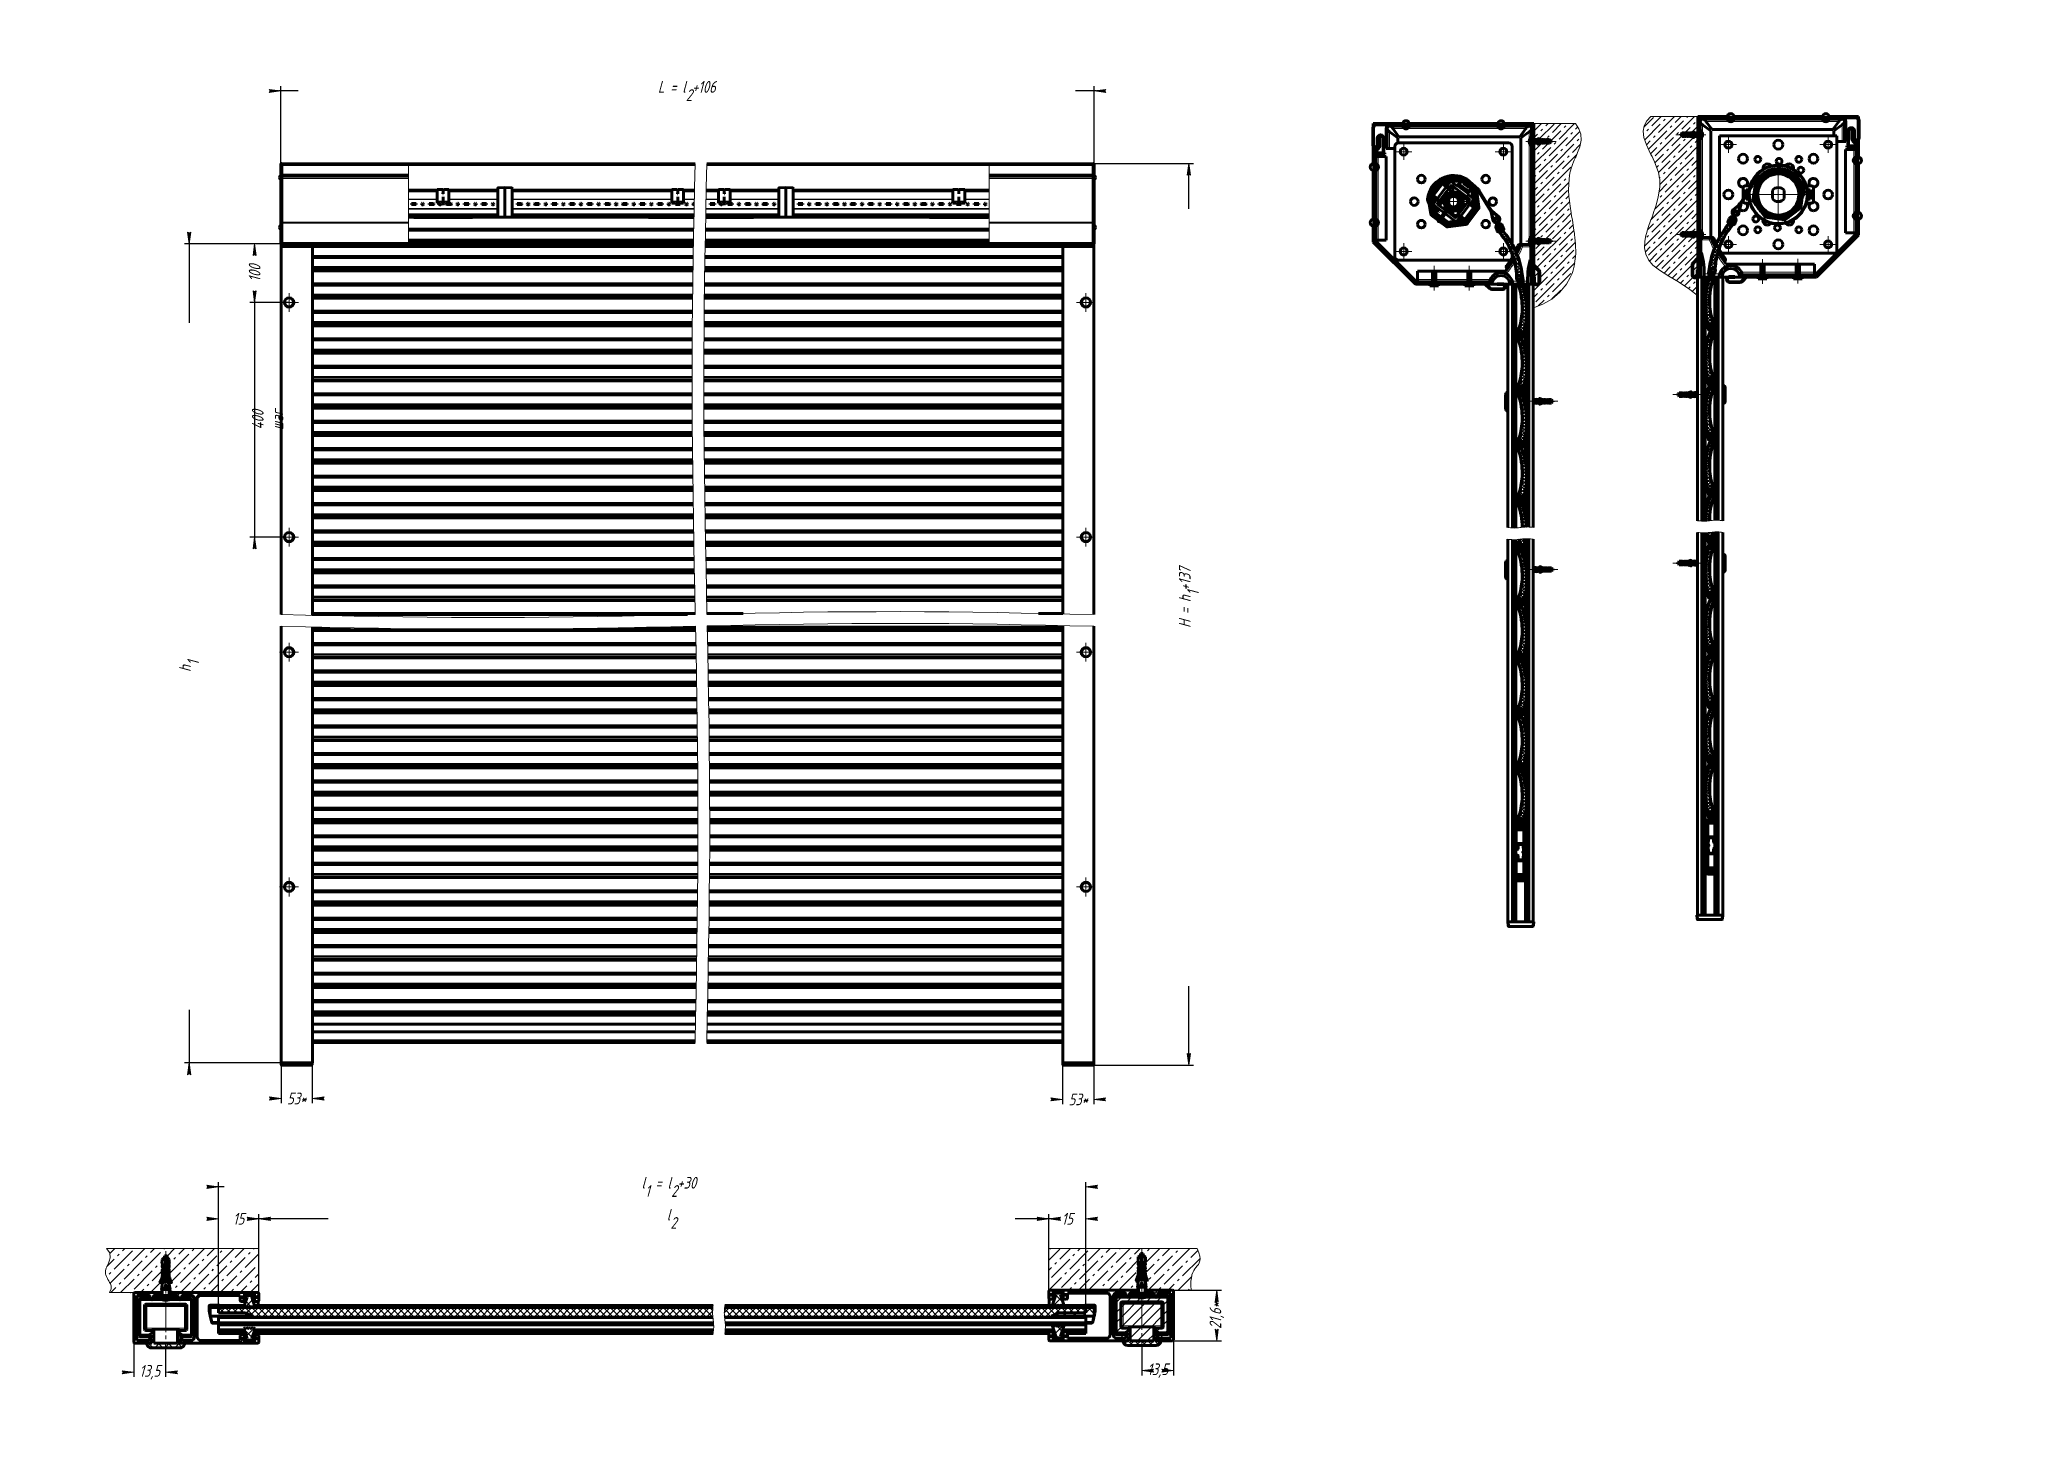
# Model space of a CAD drawing. Header units: millimetres. Extents: x 0 to 841, y 0 to 594.
import ezdxf

# ---------------------------------------------------------------- set-up
doc = ezdxf.new("R2010")
doc.units = ezdxf.units.MM
for name, pattern in [('K5LT_AXLED', [19.5, 15, -1.5, 1.5, -1.5]), ('K5LT_BASIC', [0]), ('K5LT_THIN', [0]), ('K5LT_THIN_INCLUDED_TO_HATCHING', [0])]:
    doc.linetypes.add(name, pattern=pattern)
doc.layers.add('Системный слой', color=7, linetype='Continuous')
doc.layers.add('Системный слой (1)', color=7, linetype='Continuous', true_color=0x909090)
doc.styles.add('KDIMTEXTSTYLE', font='GOST_AU.SHX', dxfattribs={"width": 0.96, "oblique": 15, "height": 5})
doc.dimstyles.new('KDIMSTYLE (0.25)', dxfattribs={"dimtxt": 5, "dimasz": 1, "dimexe": 2, "dimexo": 0, "dimgap": 1, "dimtad": 1, "dimlfac": 4, "dimtxsty": 'KDIMTEXTSTYLE', "dimsah": 1, "dimcen": 0, "dimdle": 1, "dimadec": 0, "dimazin": 0, "dimtfac": 0.667, "dimtmove": 0, "dimatfit": 3, "dimfxl": 1, "dimtvp": 1, "dimtolj": 1, "dimtzin": 0, "dimarcsym": 0})
doc.dimstyles.new('KDIMSTYLE (1.00)', dxfattribs={"dimtxt": 5, "dimasz": 1, "dimexe": 2, "dimexo": 0, "dimgap": 1, "dimtad": 1, "dimtxsty": 'KDIMTEXTSTYLE', "dimsah": 1, "dimcen": 0, "dimdle": 1, "dimadec": 0, "dimazin": 0, "dimtfac": 0.667, "dimtmove": 0, "dimatfit": 3, "dimfxl": 1, "dimtvp": 1, "dimtolj": 1, "dimtzin": 0, "dimarcsym": 0})
pattern_1 = [(45, (0, 0), (-3.535534, 3.535534), [])]
pattern_2 = [(45, (0, 0), (-0.3535534, 0.3535534), [])]
pattern_3 = [(45, (0, 0), (-0.3535534, 0.3535534), []), (135, (0, 0), (-0.3535534, -0.3535534), [])]
pattern_4 = [(45, (0, 0), (-0.7071068, 0.7071068), []), (135, (0, 0), (-0.7071068, -0.7071068), [])]
pattern_5 = [(45, (0, 0), (-2.828427, 2.828427), [11, -5]), (45, (9.1924, 9.1924), (-2.828427, 2.828427), [1, -15]), (45, (4.2426, 7.071), (-2.828427, 2.828427), [11, -5]), (45, (13.435, 16.2635), (-2.828427, 2.828427), [1, -15])]
pattern_6 = [(45, (0, 0), (-4.24264, 4.24264), [11, -5]), (45, (9.1924, 9.1924), (-4.24264, 4.24264), [1, -15]), (45, (3.5355, 7.778), (-4.24264, 4.24264), [11, -5]), (45, (12.728, 16.9706), (-4.24264, 4.24264), [1, -15])]
pattern_7 = [(45, (0, 0), (-2.12132, 2.12132), []), (135, (0, 0), (-2.12132, -2.12132), [])]
pattern_8 = [(45, (0, 0), (-1.4142136, 1.4142136), []), (135, (0, 0), (-1.4142136, -1.4142136), [])]

msp = doc.modelspace()

# ---------------------------------------------------------------- blocks, each defined once
blk = doc.blocks.new('U0')
at = {"layer": 'Системный слой (1)', "color": 5, "linetype": 'K5LT_BASIC', "lineweight": 60, "true_color": 0x0000ff}
for p, q in [((103.11, 156.98), (103.08, 157.05)), ((103.16, 156.95), (103.11, 156.98)), ((103.18, 156.95), (103.16, 156.95)), ((103.19, 156.94), (103.18, 156.95)), ((103.2, 156.94), (103.19, 156.94)), ((103.21, 156.94), (103.2, 156.94)), ((103.2, 156.94), (103.2, 156.94)), ((103.2, 156.94), (103.2, 156.94)), ((103.2, 156.94), (103.2, 156.94)), ((103.2, 156.94), (103.2, 156.94)), ((103.21, 156.94), (103.21, 156.94)), ((103.21, 156.94), (103.21, 156.94)), ((103.21, 156.94), (103.21, 156.94)), ((103.21, 156.94), (103.21, 156.94)), ((103.21, 156.94), (103.21, 156.94)), ((103.21, 156.94), (103.21, 156.94)), ((103.21, 156.94), (103.21, 156.94)), ((103.21, 156.94), (103.21, 156.94)), ((103.21, 156.94), (103.21, 156.94)), ((103.21, 156.94), (103.21, 156.94)), ((103.21, 156.94), (103.21, 156.94))]:
    blk.add_line(p, q, dxfattribs=at)
blk = doc.blocks.new('U1')
at = {"layer": 'Системный слой (1)', "color": 5, "linetype": 'K5LT_BASIC', "lineweight": 60, "true_color": 0x0000ff}
for q in [(449.36, 157.06), (449.23, 156.94)]:
    blk.add_line((449.23, 156.94), q, dxfattribs=at)
blk = doc.blocks.new('U2')
at = {"layer": 'Системный слой (1)', "color": 5, "linetype": 'K5LT_BASIC', "lineweight": 60, "true_color": 0x0000ff}
for p, q in [((116.31, 260.26), (280.68, 260.26)), ((285.68, 260.26), (436.13, 260.26))]:
    blk.add_line(p, q, dxfattribs=at)
blk = doc.blocks.new('U3')
at = {"layer": 'Системный слой (1)', "color": 7, "linetype": 'K5LT_THIN', "lineweight": 18}
for p, q in [((116.31, 260.13), (280.68, 260.13)), ((285.68, 260.13), (436.13, 260.13))]:
    blk.add_line(p, q, dxfattribs=at)
blk = doc.blocks.new('U4')
at = {"layer": 'Системный слой (1)', "color": 5, "linetype": 'K5LT_BASIC', "lineweight": 60, "true_color": 0x0000ff}
for p, q in [((116.31, 248.83), (280.66, 248.83)), ((285.66, 248.83), (436.13, 248.83))]:
    blk.add_line(p, q, dxfattribs=at)
blk = doc.blocks.new('U5')
at = {"layer": 'Системный слой (1)', "color": 7, "linetype": 'K5LT_THIN', "lineweight": 18}
for p, q in [((116.31, 260.21), (280.68, 260.21)), ((285.68, 260.21), (436.13, 260.21))]:
    blk.add_line(p, q, dxfattribs=at)
blk = doc.blocks.new('U6')
at = {"layer": 'Системный слой (1)', "color": 5, "linetype": 'K5LT_BASIC', "lineweight": 60, "true_color": 0x0000ff}
for p, q in [((116.31, 254.71), (280.67, 254.71)), ((285.67, 254.71), (436.13, 254.71))]:
    blk.add_line(p, q, dxfattribs=at)
blk = doc.blocks.new('U7')
at = {"layer": 'Системный слой (1)', "color": 7, "linetype": 'K5LT_THIN', "lineweight": 18}
for p, q in [((116.31, 249.96), (280.66, 249.96)), ((285.66, 249.96), (436.13, 249.96))]:
    blk.add_line(p, q, dxfattribs=at)
blk = doc.blocks.new('U8')
at = {"layer": 'Системный слой (1)', "color": 5, "linetype": 'K5LT_BASIC', "lineweight": 60, "true_color": 0x0000ff}
for p, q in [((116.31, 254.19), (280.67, 254.19)), ((285.67, 254.19), (436.13, 254.19))]:
    blk.add_line(p, q, dxfattribs=at)
blk = doc.blocks.new('U9')
at = {"layer": 'Системный слой (1)', "color": 7, "linetype": 'K5LT_THIN', "lineweight": 18}
for p, q in [((116.31, 248.99), (280.66, 248.99)), ((285.66, 248.99), (436.13, 248.99))]:
    blk.add_line(p, q, dxfattribs=at)
blk = doc.blocks.new('U10')
at = {"layer": 'Системный слой (1)', "color": 7, "linetype": 'K5LT_THIN', "lineweight": 18}
for p, q in [((116.31, 259.98), (280.68, 259.98)), ((285.68, 259.98), (436.13, 259.98))]:
    blk.add_line(p, q, dxfattribs=at)
blk = doc.blocks.new('U11')
at = {"layer": 'Системный слой (1)', "color": 7, "linetype": 'K5LT_THIN', "lineweight": 18}
for p, q in [((116.31, 249.71), (280.66, 249.71)), ((285.66, 249.71), (436.13, 249.71))]:
    blk.add_line(p, q, dxfattribs=at)
blk = doc.blocks.new('U12')
at = {"layer": 'Системный слой (1)', "color": 7, "linetype": 'K5LT_THIN', "lineweight": 18}
for p, q in [((116.31, 250.35), (280.67, 250.35)), ((285.67, 250.35), (436.13, 250.35))]:
    blk.add_line(p, q, dxfattribs=at)
blk = doc.blocks.new('U13')
at = {"layer": 'Системный слой (1)', "color": 5, "linetype": 'K5LT_BASIC', "lineweight": 60, "true_color": 0x0000ff}
for p, q in [((116.31, 190.06), (279.91, 190.06)), ((284.91, 190.06), (436.13, 190.06))]:
    blk.add_line(p, q, dxfattribs=at)
blk = doc.blocks.new('U14')
at = {"layer": 'Системный слой (1)', "color": 7, "linetype": 'K5LT_THIN', "lineweight": 18}
for p, q in [((116.31, 189.93), (279.91, 189.93)), ((284.91, 189.93), (436.13, 189.93))]:
    blk.add_line(p, q, dxfattribs=at)
blk = doc.blocks.new('U15')
at = {"layer": 'Системный слой (1)', "color": 5, "linetype": 'K5LT_BASIC', "lineweight": 60, "true_color": 0x0000ff}
for p, q in [((116.31, 178.63), (279.68, 178.63)), ((284.68, 178.63), (436.13, 178.63))]:
    blk.add_line(p, q, dxfattribs=at)
blk = doc.blocks.new('U16')
at = {"layer": 'Системный слой (1)', "color": 7, "linetype": 'K5LT_THIN', "lineweight": 18}
for p, q in [((116.31, 190.01), (279.91, 190.01)), ((284.91, 190.01), (436.13, 190.01))]:
    blk.add_line(p, q, dxfattribs=at)
blk = doc.blocks.new('U17')
at = {"layer": 'Системный слой (1)', "color": 5, "linetype": 'K5LT_BASIC', "lineweight": 60, "true_color": 0x0000ff}
for p, q in [((116.31, 184.51), (279.8, 184.51)), ((284.8, 184.51), (436.13, 184.51))]:
    blk.add_line(p, q, dxfattribs=at)
blk = doc.blocks.new('U18')
at = {"layer": 'Системный слой (1)', "color": 7, "linetype": 'K5LT_THIN', "lineweight": 18}
for p, q in [((116.31, 179.76), (279.71, 179.76)), ((284.71, 179.76), (436.13, 179.76))]:
    blk.add_line(p, q, dxfattribs=at)
blk = doc.blocks.new('U19')
at = {"layer": 'Системный слой (1)', "color": 5, "linetype": 'K5LT_BASIC', "lineweight": 60, "true_color": 0x0000ff}
for p, q in [((116.31, 183.99), (279.79, 183.99)), ((284.79, 183.99), (436.13, 183.99))]:
    blk.add_line(p, q, dxfattribs=at)
blk = doc.blocks.new('U20')
at = {"layer": 'Системный слой (1)', "color": 7, "linetype": 'K5LT_THIN', "lineweight": 18}
for p, q in [((116.31, 178.79), (279.69, 178.79)), ((284.69, 178.79), (436.13, 178.79))]:
    blk.add_line(p, q, dxfattribs=at)
blk = doc.blocks.new('U21')
at = {"layer": 'Системный слой (1)', "color": 7, "linetype": 'K5LT_THIN', "lineweight": 18}
for p, q in [((116.31, 189.78), (279.91, 189.78)), ((284.91, 189.78), (436.13, 189.78))]:
    blk.add_line(p, q, dxfattribs=at)
blk = doc.blocks.new('U22')
at = {"layer": 'Системный слой (1)', "color": 7, "linetype": 'K5LT_THIN', "lineweight": 18}
for p, q in [((116.31, 179.51), (279.7, 179.51)), ((284.7, 179.51), (436.13, 179.51))]:
    blk.add_line(p, q, dxfattribs=at)
blk = doc.blocks.new('U23')
at = {"layer": 'Системный слой (1)', "color": 7, "linetype": 'K5LT_THIN', "lineweight": 18}
for p, q in [((116.31, 180.15), (279.71, 180.15)), ((284.71, 180.15), (436.13, 180.15))]:
    blk.add_line(p, q, dxfattribs=at)
blk = doc.blocks.new('U24')
at = {"layer": 'Системный слой (1)', "color": 7, "linetype": 'K5LT_THIN', "lineweight": 18}
for start, end in [(0, 180), (180, 0)]:
    blk.add_arc((106.38, 381.95), 1.5, start, end, dxfattribs=at)
blk = doc.blocks.new('U25')
at = {"layer": 'Системный слой (1)', "color": 5, "linetype": 'K5LT_BASIC', "lineweight": 60, "true_color": 0x0000ff}
for start, end in [(0, 180), (180, 0)]:
    blk.add_arc((106.38, 381.95), 2, start, end, dxfattribs=at)
blk = doc.blocks.new('U26')
at = {"layer": 'Системный слой (1)', "color": 7, "linetype": 'K5LT_THIN', "lineweight": 18}
for start, end in [(0, 180), (180, 0)]:
    blk.add_arc((106.38, 332.89), 1.5, start, end, dxfattribs=at)
blk = doc.blocks.new('U27')
at = {"layer": 'Системный слой (1)', "color": 5, "linetype": 'K5LT_BASIC', "lineweight": 60, "true_color": 0x0000ff}
for start, end in [(0, 180), (180, 0)]:
    blk.add_arc((106.38, 332.89), 2, start, end, dxfattribs=at)
blk = doc.blocks.new('U28')
at = {"layer": 'Системный слой (1)', "color": 5, "linetype": 'K5LT_BASIC', "lineweight": 60, "true_color": 0x0000ff}
for p, q in [((116.31, 436.91), (278.21, 436.91)), ((283.21, 436.91), (436.13, 436.91))]:
    blk.add_line(p, q, dxfattribs=at)
blk = doc.blocks.new('U29')
at = {"layer": 'Системный слой (1)', "color": 7, "linetype": 'K5LT_THIN', "lineweight": 18}
for p, q in [((116.31, 436.79), (278.21, 436.79)), ((283.21, 436.79), (436.13, 436.79))]:
    blk.add_line(p, q, dxfattribs=at)
blk = doc.blocks.new('U30')
at = {"layer": 'Системный слой (1)', "color": 5, "linetype": 'K5LT_BASIC', "lineweight": 60, "true_color": 0x0000ff}
for p, q in [((116.31, 425.49), (278.27, 425.49)), ((283.27, 425.49), (436.13, 425.49))]:
    blk.add_line(p, q, dxfattribs=at)
blk = doc.blocks.new('U31')
at = {"layer": 'Системный слой (1)', "color": 7, "linetype": 'K5LT_THIN', "lineweight": 18}
for p, q in [((116.31, 436.87), (278.21, 436.87)), ((283.21, 436.87), (436.13, 436.87))]:
    blk.add_line(p, q, dxfattribs=at)
blk = doc.blocks.new('U32')
at = {"layer": 'Системный слой (1)', "color": 5, "linetype": 'K5LT_BASIC', "lineweight": 60, "true_color": 0x0000ff}
for p, q in [((116.31, 431.37), (278.23, 431.37)), ((283.23, 431.37), (436.13, 431.37))]:
    blk.add_line(p, q, dxfattribs=at)
blk = doc.blocks.new('U33')
at = {"layer": 'Системный слой (1)', "color": 7, "linetype": 'K5LT_THIN', "lineweight": 18}
for p, q in [((116.31, 426.62), (278.26, 426.62)), ((283.26, 426.62), (436.13, 426.62))]:
    blk.add_line(p, q, dxfattribs=at)
blk = doc.blocks.new('U34')
at = {"layer": 'Системный слой (1)', "color": 5, "linetype": 'K5LT_BASIC', "lineweight": 60, "true_color": 0x0000ff}
for p, q in [((116.31, 430.85), (278.23, 430.85)), ((283.23, 430.85), (436.13, 430.85))]:
    blk.add_line(p, q, dxfattribs=at)
blk = doc.blocks.new('U35')
at = {"layer": 'Системный слой (1)', "color": 7, "linetype": 'K5LT_THIN', "lineweight": 18}
for p, q in [((116.31, 425.65), (278.27, 425.65)), ((283.27, 425.65), (436.13, 425.65))]:
    blk.add_line(p, q, dxfattribs=at)
blk = doc.blocks.new('U36')
at = {"layer": 'Системный слой (1)', "color": 7, "linetype": 'K5LT_THIN', "lineweight": 18}
for p, q in [((116.31, 436.63), (278.21, 436.63)), ((283.21, 436.63), (436.13, 436.63))]:
    blk.add_line(p, q, dxfattribs=at)
blk = doc.blocks.new('U37')
at = {"layer": 'Системный слой (1)', "color": 7, "linetype": 'K5LT_THIN', "lineweight": 18}
for p, q in [((116.31, 426.37), (278.26, 426.37)), ((283.26, 426.37), (436.13, 426.37))]:
    blk.add_line(p, q, dxfattribs=at)
blk = doc.blocks.new('U38')
at = {"layer": 'Системный слой (1)', "color": 7, "linetype": 'K5LT_THIN', "lineweight": 18}
for p, q in [((116.31, 427), (278.26, 427)), ((283.26, 427), (436.13, 427))]:
    blk.add_line(p, q, dxfattribs=at)
blk = doc.blocks.new('U39')
at = {"layer": 'Системный слой (1)', "color": 5, "linetype": 'K5LT_BASIC', "lineweight": 60, "true_color": 0x0000ff}
for p, q in [((116.31, 330.46), (279.91, 330.46)), ((284.91, 330.46), (436.13, 330.46))]:
    blk.add_line(p, q, dxfattribs=at)
blk = doc.blocks.new('U40')
at = {"layer": 'Системный слой (1)', "color": 7, "linetype": 'K5LT_THIN', "lineweight": 18}
for p, q in [((116.31, 330.33), (279.91, 330.33)), ((284.91, 330.33), (436.13, 330.33))]:
    blk.add_line(p, q, dxfattribs=at)
blk = doc.blocks.new('U41')
at = {"layer": 'Системный слой (1)', "color": 5, "linetype": 'K5LT_BASIC', "lineweight": 60, "true_color": 0x0000ff}
for p, q in [((116.31, 319.03), (280.12, 319.03)), ((285.12, 319.03), (436.13, 319.03))]:
    blk.add_line(p, q, dxfattribs=at)
blk = doc.blocks.new('U42')
at = {"layer": 'Системный слой (1)', "color": 7, "linetype": 'K5LT_THIN', "lineweight": 18}
for p, q in [((116.31, 330.41), (279.91, 330.41)), ((284.91, 330.41), (436.13, 330.41))]:
    blk.add_line(p, q, dxfattribs=at)
blk = doc.blocks.new('U43')
at = {"layer": 'Системный слой (1)', "color": 5, "linetype": 'K5LT_BASIC', "lineweight": 60, "true_color": 0x0000ff}
for p, q in [((116.31, 324.91), (280.02, 324.91)), ((285.02, 324.91), (436.13, 324.91))]:
    blk.add_line(p, q, dxfattribs=at)
blk = doc.blocks.new('U44')
at = {"layer": 'Системный слой (1)', "color": 7, "linetype": 'K5LT_THIN', "lineweight": 18}
for p, q in [((116.31, 320.16), (280.1, 320.16)), ((285.1, 320.16), (436.13, 320.16))]:
    blk.add_line(p, q, dxfattribs=at)
blk = doc.blocks.new('U45')
at = {"layer": 'Системный слой (1)', "color": 5, "linetype": 'K5LT_BASIC', "lineweight": 60, "true_color": 0x0000ff}
for p, q in [((116.31, 324.39), (280.03, 324.39)), ((285.03, 324.39), (436.13, 324.39))]:
    blk.add_line(p, q, dxfattribs=at)
blk = doc.blocks.new('U46')
at = {"layer": 'Системный слой (1)', "color": 7, "linetype": 'K5LT_THIN', "lineweight": 18}
for p, q in [((116.31, 319.19), (280.12, 319.19)), ((285.12, 319.19), (436.13, 319.19))]:
    blk.add_line(p, q, dxfattribs=at)
blk = doc.blocks.new('U47')
at = {"layer": 'Системный слой (1)', "color": 7, "linetype": 'K5LT_THIN', "lineweight": 18}
for p, q in [((116.31, 330.18), (279.92, 330.18)), ((284.92, 330.18), (436.13, 330.18))]:
    blk.add_line(p, q, dxfattribs=at)
blk = doc.blocks.new('U48')
at = {"layer": 'Системный слой (1)', "color": 7, "linetype": 'K5LT_THIN', "lineweight": 18}
for p, q in [((116.31, 319.91), (280.11, 319.91)), ((285.11, 319.91), (436.13, 319.91))]:
    blk.add_line(p, q, dxfattribs=at)
blk = doc.blocks.new('U49')
at = {"layer": 'Системный слой (1)', "color": 7, "linetype": 'K5LT_THIN', "lineweight": 18}
for p, q in [((116.31, 320.55), (280.09, 320.55)), ((285.09, 320.55), (436.13, 320.55))]:
    blk.add_line(p, q, dxfattribs=at)
blk = doc.blocks.new('U50')
at = {"layer": 'Системный слой (1)', "color": 7, "linetype": 'K5LT_THIN', "lineweight": 18}
for p, q in [((157.31, 507.31), (103.31, 507.31)), ((449.13, 507.31), (404.74, 507.31))]:
    blk.add_line(p, q, dxfattribs=at)
blk = doc.blocks.new('U51')
at = {"layer": 'Системный слой (1)', "color": 7, "linetype": 'K5LT_THIN', "lineweight": 18}
for p, q in [((157.31, 535.3), (103.31, 535.3)), ((449.13, 535.3), (404.74, 535.3))]:
    blk.add_line(p, q, dxfattribs=at)
blk = doc.blocks.new('U52')
at = {"layer": 'Системный слой (1)', "color": 7, "linetype": 'K5LT_THIN', "lineweight": 18}
for p, q in [((157.31, 516.22), (103.31, 516.22)), ((449.13, 516.22), (404.74, 516.22))]:
    blk.add_line(p, q, dxfattribs=at)
blk = doc.blocks.new('U53')
at = {"layer": 'Системный слой (1)', "color": 7, "linetype": 'K5LT_THIN', "lineweight": 18}
for p, q in [((157.31, 534.77), (103.31, 534.77)), ((449.13, 534.77), (404.74, 534.77))]:
    blk.add_line(p, q, dxfattribs=at)
blk = doc.blocks.new('U54')
at = {"layer": 'Системный слой (1)', "color": 7, "linetype": 'K5LT_THIN', "lineweight": 18}
for p, q in [((157.31, 506.05), (103.31, 506.05)), ((449.13, 506.05), (404.74, 506.05))]:
    blk.add_line(p, q, dxfattribs=at)
blk = doc.blocks.new('U55')
at = {"layer": 'Системный слой (1)', "color": 7, "linetype": 'K5LT_THIN', "lineweight": 18}
for p, q in [((157.31, 536.06), (103.31, 536.06)), ((449.13, 536.06), (404.74, 536.06))]:
    blk.add_line(p, q, dxfattribs=at)
blk = doc.blocks.new('U56')
at = {"layer": 'Системный слой (1)', "color": 7, "linetype": 'K5LT_THIN', "lineweight": 18}
for p, q in [((157.31, 515.69), (103.31, 515.69)), ((449.13, 515.69), (404.74, 515.69))]:
    blk.add_line(p, q, dxfattribs=at)
blk = doc.blocks.new('U57')
at = {"layer": 'Системный слой (1)', "color": 7, "linetype": 'K5LT_THIN', "lineweight": 18}
for p, q in [((157.31, 506.94), (103.31, 506.94)), ((449.13, 506.94), (404.74, 506.94))]:
    blk.add_line(p, q, dxfattribs=at)
blk = doc.blocks.new('U58')
at = {"layer": 'Системный слой (1)', "color": 5, "linetype": 'K5LT_BASIC', "lineweight": 60, "true_color": 0x0000ff}
for p, q in [((116.31, 342.43), (279.67, 342.43)), ((284.67, 342.43), (436.13, 342.43))]:
    blk.add_line(p, q, dxfattribs=at)
blk = doc.blocks.new('U59')
at = {"layer": 'Системный слой (1)', "color": 7, "linetype": 'K5LT_THIN', "lineweight": 18}
for p, q in [((116.31, 343.56), (120.38, 343.56)), ((258.9, 343.56), (279.65, 343.56)), ((284.65, 343.56), (436.13, 343.56))]:
    blk.add_line(p, q, dxfattribs=at)
blk = doc.blocks.new('U60')
at = {"layer": 'Системный слой (1)', "color": 7, "linetype": 'K5LT_THIN', "lineweight": 18}
for p, q in [((116.31, 342.59), (279.67, 342.59)), ((284.67, 342.59), (436.13, 342.59))]:
    blk.add_line(p, q, dxfattribs=at)
blk = doc.blocks.new('U61')
at = {"layer": 'Системный слой (1)', "color": 7, "linetype": 'K5LT_THIN', "lineweight": 18}
for p, q in [((116.31, 343.31), (132.54, 343.31)), ((246.67, 343.31), (279.65, 343.31)), ((284.65, 343.31), (436.13, 343.31))]:
    blk.add_line(p, q, dxfattribs=at)
blk = doc.blocks.new('U62')
at = {"layer": 'Системный слой (1)', "color": 7, "linetype": 'K5LT_THIN', "lineweight": 18}
for p, q in [((279.64, 343.95), (279.64, 343.95)), ((284.64, 343.95), (436.13, 343.95))]:
    blk.add_line(p, q, dxfattribs=at)
blk = doc.blocks.new('U63')
at = {"layer": 'Системный слой (1)', "color": 5, "linetype": 'K5LT_BASIC', "lineweight": 60, "true_color": 0x0000ff}
for p, q in [((103.2, 156.94), (103.08, 157.06)), ((103.21, 156.94), (103.2, 156.94))]:
    blk.add_line(p, q, dxfattribs=at)
blk = doc.blocks.new('U64')
at = {"layer": 'Системный слой (1)', "color": 5, "linetype": 'K5LT_BASIC', "lineweight": 60, "true_color": 0x0000ff}
for p, q in [((116.31, 318.76), (280.13, 318.76)), ((285.13, 318.76), (436.13, 318.76))]:
    blk.add_line(p, q, dxfattribs=at)
blk = doc.blocks.new('U65')
at = {"layer": 'Системный слой (1)', "color": 7, "linetype": 'K5LT_THIN', "lineweight": 18}
for p, q in [((116.31, 318.63), (280.13, 318.63)), ((285.13, 318.63), (436.13, 318.63))]:
    blk.add_line(p, q, dxfattribs=at)
blk = doc.blocks.new('U66')
at = {"layer": 'Системный слой (1)', "color": 5, "linetype": 'K5LT_BASIC', "lineweight": 60, "true_color": 0x0000ff}
for p, q in [((116.31, 307.33), (280.31, 307.33)), ((285.31, 307.33), (436.13, 307.33))]:
    blk.add_line(p, q, dxfattribs=at)
blk = doc.blocks.new('U67')
at = {"layer": 'Системный слой (1)', "color": 7, "linetype": 'K5LT_THIN', "lineweight": 18}
for p, q in [((116.31, 318.71), (280.13, 318.71)), ((285.13, 318.71), (436.13, 318.71))]:
    blk.add_line(p, q, dxfattribs=at)
blk = doc.blocks.new('U68')
at = {"layer": 'Системный слой (1)', "color": 5, "linetype": 'K5LT_BASIC', "lineweight": 60, "true_color": 0x0000ff}
for p, q in [((116.31, 313.21), (280.22, 313.21)), ((285.22, 313.21), (436.13, 313.21))]:
    blk.add_line(p, q, dxfattribs=at)
blk = doc.blocks.new('U69')
at = {"layer": 'Системный слой (1)', "color": 7, "linetype": 'K5LT_THIN', "lineweight": 18}
for p, q in [((116.31, 308.46), (280.29, 308.46)), ((285.29, 308.46), (436.13, 308.46))]:
    blk.add_line(p, q, dxfattribs=at)
blk = doc.blocks.new('U70')
at = {"layer": 'Системный слой (1)', "color": 5, "linetype": 'K5LT_BASIC', "lineweight": 60, "true_color": 0x0000ff}
for p, q in [((116.31, 312.69), (280.23, 312.69)), ((285.23, 312.69), (436.13, 312.69))]:
    blk.add_line(p, q, dxfattribs=at)
blk = doc.blocks.new('U71')
at = {"layer": 'Системный слой (1)', "color": 7, "linetype": 'K5LT_THIN', "lineweight": 18}
for p, q in [((116.31, 307.49), (280.31, 307.49)), ((285.31, 307.49), (436.13, 307.49))]:
    blk.add_line(p, q, dxfattribs=at)
blk = doc.blocks.new('U72')
at = {"layer": 'Системный слой (1)', "color": 7, "linetype": 'K5LT_THIN', "lineweight": 18}
for p, q in [((116.31, 318.48), (280.13, 318.48)), ((285.13, 318.48), (436.13, 318.48))]:
    blk.add_line(p, q, dxfattribs=at)
blk = doc.blocks.new('U73')
at = {"layer": 'Системный слой (1)', "color": 7, "linetype": 'K5LT_THIN', "lineweight": 18}
for p, q in [((116.31, 308.21), (280.3, 308.21)), ((285.3, 308.21), (436.13, 308.21))]:
    blk.add_line(p, q, dxfattribs=at)
blk = doc.blocks.new('U74')
at = {"layer": 'Системный слой (1)', "color": 7, "linetype": 'K5LT_THIN', "lineweight": 18}
for p, q in [((116.31, 308.85), (280.29, 308.85)), ((285.29, 308.85), (436.13, 308.85))]:
    blk.add_line(p, q, dxfattribs=at)
blk = doc.blocks.new('U75')
at = {"layer": 'Системный слой (1)', "color": 5, "linetype": 'K5LT_BASIC', "lineweight": 60, "true_color": 0x0000ff}
for p, q in [((116.31, 390.11), (278.72, 390.11)), ((283.72, 390.11), (436.13, 390.11))]:
    blk.add_line(p, q, dxfattribs=at)
blk = doc.blocks.new('U76')
at = {"layer": 'Системный слой (1)', "color": 7, "linetype": 'K5LT_THIN', "lineweight": 18}
for p, q in [((116.31, 389.99), (278.72, 389.99)), ((283.72, 389.99), (436.13, 389.99))]:
    blk.add_line(p, q, dxfattribs=at)
blk = doc.blocks.new('U77')
at = {"layer": 'Системный слой (1)', "color": 5, "linetype": 'K5LT_BASIC', "lineweight": 60, "true_color": 0x0000ff}
for p, q in [((116.31, 378.69), (278.93, 378.69)), ((283.93, 378.69), (436.13, 378.69))]:
    blk.add_line(p, q, dxfattribs=at)
blk = doc.blocks.new('U78')
at = {"layer": 'Системный слой (1)', "color": 7, "linetype": 'K5LT_THIN', "lineweight": 18}
for p, q in [((116.31, 390.07), (278.72, 390.07)), ((283.72, 390.07), (436.13, 390.07))]:
    blk.add_line(p, q, dxfattribs=at)
blk = doc.blocks.new('U79')
at = {"layer": 'Системный слой (1)', "color": 5, "linetype": 'K5LT_BASIC', "lineweight": 60, "true_color": 0x0000ff}
for p, q in [((116.31, 384.57), (278.82, 384.57)), ((283.82, 384.57), (436.13, 384.57))]:
    blk.add_line(p, q, dxfattribs=at)
blk = doc.blocks.new('U80')
at = {"layer": 'Системный слой (1)', "color": 7, "linetype": 'K5LT_THIN', "lineweight": 18}
for p, q in [((116.31, 379.82), (278.91, 379.82)), ((283.91, 379.82), (436.13, 379.82))]:
    blk.add_line(p, q, dxfattribs=at)
blk = doc.blocks.new('U81')
at = {"layer": 'Системный слой (1)', "color": 5, "linetype": 'K5LT_BASIC', "lineweight": 60, "true_color": 0x0000ff}
for p, q in [((116.31, 384.05), (278.83, 384.05)), ((283.83, 384.05), (436.13, 384.05))]:
    blk.add_line(p, q, dxfattribs=at)
blk = doc.blocks.new('U82')
at = {"layer": 'Системный слой (1)', "color": 7, "linetype": 'K5LT_THIN', "lineweight": 18}
for p, q in [((116.31, 378.85), (278.92, 378.85)), ((283.92, 378.85), (436.13, 378.85))]:
    blk.add_line(p, q, dxfattribs=at)
blk = doc.blocks.new('U83')
at = {"layer": 'Системный слой (1)', "color": 7, "linetype": 'K5LT_THIN', "lineweight": 18}
for p, q in [((116.31, 389.83), (278.72, 389.83)), ((283.72, 389.83), (436.13, 389.83))]:
    blk.add_line(p, q, dxfattribs=at)
blk = doc.blocks.new('U84')
at = {"layer": 'Системный слой (1)', "color": 7, "linetype": 'K5LT_THIN', "lineweight": 18}
for p, q in [((116.31, 379.57), (278.91, 379.57)), ((283.91, 379.57), (436.13, 379.57))]:
    blk.add_line(p, q, dxfattribs=at)
blk = doc.blocks.new('U85')
at = {"layer": 'Системный слой (1)', "color": 7, "linetype": 'K5LT_THIN', "lineweight": 18}
for p, q in [((116.31, 380.2), (278.9, 380.2)), ((283.9, 380.2), (436.13, 380.2))]:
    blk.add_line(p, q, dxfattribs=at)
blk = doc.blocks.new('U86')
at = {"layer": 'Системный слой (1)', "color": 5, "linetype": 'K5LT_BASIC', "lineweight": 60, "true_color": 0x0000ff}
for p, q in [((116.31, 248.56), (280.66, 248.56)), ((285.66, 248.56), (436.13, 248.56))]:
    blk.add_line(p, q, dxfattribs=at)
blk = doc.blocks.new('U87')
at = {"layer": 'Системный слой (1)', "color": 7, "linetype": 'K5LT_THIN', "lineweight": 18}
for p, q in [((116.31, 248.43), (280.66, 248.43)), ((285.66, 248.43), (436.13, 248.43))]:
    blk.add_line(p, q, dxfattribs=at)
blk = doc.blocks.new('U88')
at = {"layer": 'Системный слой (1)', "color": 5, "linetype": 'K5LT_BASIC', "lineweight": 60, "true_color": 0x0000ff}
for p, q in [((116.31, 237.13), (280.59, 237.13)), ((285.59, 237.13), (436.13, 237.13))]:
    blk.add_line(p, q, dxfattribs=at)
blk = doc.blocks.new('U89')
at = {"layer": 'Системный слой (1)', "color": 7, "linetype": 'K5LT_THIN', "lineweight": 18}
for p, q in [((116.31, 248.51), (280.66, 248.51)), ((285.66, 248.51), (436.13, 248.51))]:
    blk.add_line(p, q, dxfattribs=at)
blk = doc.blocks.new('U90')
at = {"layer": 'Системный слой (1)', "color": 5, "linetype": 'K5LT_BASIC', "lineweight": 60, "true_color": 0x0000ff}
for p, q in [((116.31, 243.01), (280.63, 243.01)), ((285.63, 243.01), (436.13, 243.01))]:
    blk.add_line(p, q, dxfattribs=at)
blk = doc.blocks.new('U91')
at = {"layer": 'Системный слой (1)', "color": 7, "linetype": 'K5LT_THIN', "lineweight": 18}
for p, q in [((116.31, 238.26), (280.6, 238.26)), ((285.6, 238.26), (436.13, 238.26))]:
    blk.add_line(p, q, dxfattribs=at)
blk = doc.blocks.new('U92')
at = {"layer": 'Системный слой (1)', "color": 5, "linetype": 'K5LT_BASIC', "lineweight": 60, "true_color": 0x0000ff}
for p, q in [((116.31, 242.49), (280.62, 242.49)), ((285.62, 242.49), (436.13, 242.49))]:
    blk.add_line(p, q, dxfattribs=at)
blk = doc.blocks.new('U93')
at = {"layer": 'Системный слой (1)', "color": 7, "linetype": 'K5LT_THIN', "lineweight": 18}
for p, q in [((116.31, 237.29), (280.59, 237.29)), ((285.59, 237.29), (436.13, 237.29))]:
    blk.add_line(p, q, dxfattribs=at)
blk = doc.blocks.new('U94')
at = {"layer": 'Системный слой (1)', "color": 7, "linetype": 'K5LT_THIN', "lineweight": 18}
for p, q in [((116.31, 248.28), (280.66, 248.28)), ((285.66, 248.28), (436.13, 248.28))]:
    blk.add_line(p, q, dxfattribs=at)
blk = doc.blocks.new('U95')
at = {"layer": 'Системный слой (1)', "color": 7, "linetype": 'K5LT_THIN', "lineweight": 18}
for p, q in [((116.31, 238.01), (280.6, 238.01)), ((285.6, 238.01), (436.13, 238.01))]:
    blk.add_line(p, q, dxfattribs=at)
blk = doc.blocks.new('U96')
at = {"layer": 'Системный слой (1)', "color": 7, "linetype": 'K5LT_THIN', "lineweight": 18}
for p, q in [((116.31, 238.65), (280.6, 238.65)), ((285.6, 238.65), (436.13, 238.65))]:
    blk.add_line(p, q, dxfattribs=at)
blk = doc.blocks.new('U97')
at = {"layer": 'Системный слой (1)', "color": 5, "linetype": 'K5LT_BASIC', "lineweight": 60, "true_color": 0x0000ff}
for p, q in [((116.31, 213.46), (280.31, 213.46)), ((285.31, 213.46), (436.13, 213.46))]:
    blk.add_line(p, q, dxfattribs=at)
blk = doc.blocks.new('U98')
at = {"layer": 'Системный слой (1)', "color": 7, "linetype": 'K5LT_THIN', "lineweight": 18}
for p, q in [((116.31, 213.33), (280.31, 213.33)), ((285.31, 213.33), (436.13, 213.33))]:
    blk.add_line(p, q, dxfattribs=at)
blk = doc.blocks.new('U99')
at = {"layer": 'Системный слой (1)', "color": 5, "linetype": 'K5LT_BASIC', "lineweight": 60, "true_color": 0x0000ff}
for p, q in [((116.31, 202.03), (280.13, 202.03)), ((285.13, 202.03), (436.13, 202.03))]:
    blk.add_line(p, q, dxfattribs=at)
blk = doc.blocks.new('U100')
at = {"layer": 'Системный слой (1)', "color": 7, "linetype": 'K5LT_THIN', "lineweight": 18}
for p, q in [((116.31, 213.41), (280.31, 213.41)), ((285.31, 213.41), (436.13, 213.41))]:
    blk.add_line(p, q, dxfattribs=at)
blk = doc.blocks.new('U101')
at = {"layer": 'Системный слой (1)', "color": 5, "linetype": 'K5LT_BASIC', "lineweight": 60, "true_color": 0x0000ff}
for p, q in [((116.31, 207.91), (280.23, 207.91)), ((285.23, 207.91), (436.13, 207.91))]:
    blk.add_line(p, q, dxfattribs=at)
blk = doc.blocks.new('U102')
at = {"layer": 'Системный слой (1)', "color": 7, "linetype": 'K5LT_THIN', "lineweight": 18}
for p, q in [((116.31, 203.16), (280.15, 203.16)), ((285.15, 203.16), (436.13, 203.16))]:
    blk.add_line(p, q, dxfattribs=at)
blk = doc.blocks.new('U103')
at = {"layer": 'Системный слой (1)', "color": 5, "linetype": 'K5LT_BASIC', "lineweight": 60, "true_color": 0x0000ff}
for p, q in [((116.31, 207.39), (280.22, 207.39)), ((285.22, 207.39), (436.13, 207.39))]:
    blk.add_line(p, q, dxfattribs=at)
blk = doc.blocks.new('U104')
at = {"layer": 'Системный слой (1)', "color": 7, "linetype": 'K5LT_THIN', "lineweight": 18}
for p, q in [((116.31, 202.19), (280.13, 202.19)), ((285.13, 202.19), (436.13, 202.19))]:
    blk.add_line(p, q, dxfattribs=at)
blk = doc.blocks.new('U105')
at = {"layer": 'Системный слой (1)', "color": 7, "linetype": 'K5LT_THIN', "lineweight": 18}
for p, q in [((116.31, 213.18), (280.31, 213.18)), ((285.31, 213.18), (436.13, 213.18))]:
    blk.add_line(p, q, dxfattribs=at)
blk = doc.blocks.new('U106')
at = {"layer": 'Системный слой (1)', "color": 7, "linetype": 'K5LT_THIN', "lineweight": 18}
for p, q in [((116.31, 202.91), (280.15, 202.91)), ((285.15, 202.91), (436.13, 202.91))]:
    blk.add_line(p, q, dxfattribs=at)
blk = doc.blocks.new('U107')
at = {"layer": 'Системный слой (1)', "color": 7, "linetype": 'K5LT_THIN', "lineweight": 18}
for p, q in [((116.31, 203.55), (280.16, 203.55)), ((285.16, 203.55), (436.13, 203.55))]:
    blk.add_line(p, q, dxfattribs=at)
blk = doc.blocks.new('U108')
at = {"layer": 'Системный слой (1)', "color": 5, "linetype": 'K5LT_BASIC', "lineweight": 60, "true_color": 0x0000ff}
for p, q in [((116.31, 283.66), (280.59, 283.66)), ((285.59, 283.66), (436.13, 283.66))]:
    blk.add_line(p, q, dxfattribs=at)
blk = doc.blocks.new('U109')
at = {"layer": 'Системный слой (1)', "color": 7, "linetype": 'K5LT_THIN', "lineweight": 18}
for p, q in [((116.31, 283.53), (280.59, 283.53)), ((285.59, 283.53), (436.13, 283.53))]:
    blk.add_line(p, q, dxfattribs=at)
blk = doc.blocks.new('U110')
at = {"layer": 'Системный слой (1)', "color": 5, "linetype": 'K5LT_BASIC', "lineweight": 60, "true_color": 0x0000ff}
for p, q in [((116.31, 272.23), (280.66, 272.23)), ((285.66, 272.23), (436.13, 272.23))]:
    blk.add_line(p, q, dxfattribs=at)
blk = doc.blocks.new('U111')
at = {"layer": 'Системный слой (1)', "color": 7, "linetype": 'K5LT_THIN', "lineweight": 18}
for p, q in [((116.31, 283.61), (280.59, 283.61)), ((285.59, 283.61), (436.13, 283.61))]:
    blk.add_line(p, q, dxfattribs=at)
blk = doc.blocks.new('U112')
at = {"layer": 'Системный слой (1)', "color": 5, "linetype": 'K5LT_BASIC', "lineweight": 60, "true_color": 0x0000ff}
for p, q in [((116.31, 278.11), (280.62, 278.11)), ((285.62, 278.11), (436.13, 278.11))]:
    blk.add_line(p, q, dxfattribs=at)
blk = doc.blocks.new('U113')
at = {"layer": 'Системный слой (1)', "color": 7, "linetype": 'K5LT_THIN', "lineweight": 18}
for p, q in [((116.31, 273.36), (280.65, 273.36)), ((285.65, 273.36), (436.13, 273.36))]:
    blk.add_line(p, q, dxfattribs=at)
blk = doc.blocks.new('U114')
at = {"layer": 'Системный слой (1)', "color": 5, "linetype": 'K5LT_BASIC', "lineweight": 60, "true_color": 0x0000ff}
for p, q in [((116.31, 277.59), (280.63, 277.59)), ((285.63, 277.59), (436.13, 277.59))]:
    blk.add_line(p, q, dxfattribs=at)
blk = doc.blocks.new('U115')
at = {"layer": 'Системный слой (1)', "color": 7, "linetype": 'K5LT_THIN', "lineweight": 18}
for p, q in [((116.31, 272.39), (280.66, 272.39)), ((285.66, 272.39), (436.13, 272.39))]:
    blk.add_line(p, q, dxfattribs=at)
blk = doc.blocks.new('U116')
at = {"layer": 'Системный слой (1)', "color": 7, "linetype": 'K5LT_THIN', "lineweight": 18}
for p, q in [((116.31, 283.38), (280.59, 283.38)), ((285.59, 283.38), (436.13, 283.38))]:
    blk.add_line(p, q, dxfattribs=at)
blk = doc.blocks.new('U117')
at = {"layer": 'Системный слой (1)', "color": 7, "linetype": 'K5LT_THIN', "lineweight": 18}
for p, q in [((116.31, 273.11), (280.65, 273.11)), ((285.65, 273.11), (436.13, 273.11))]:
    blk.add_line(p, q, dxfattribs=at)
blk = doc.blocks.new('U118')
at = {"layer": 'Системный слой (1)', "color": 7, "linetype": 'K5LT_THIN', "lineweight": 18}
for p, q in [((116.31, 273.75), (280.65, 273.75)), ((285.65, 273.75), (436.13, 273.75))]:
    blk.add_line(p, q, dxfattribs=at)
blk = doc.blocks.new('U119')
at = {"layer": 'Системный слой (1)', "color": 5, "linetype": 'K5LT_BASIC', "lineweight": 60, "true_color": 0x0000ff}
for p, q in [((116.31, 271.96), (280.66, 271.96)), ((285.66, 271.96), (436.13, 271.96))]:
    blk.add_line(p, q, dxfattribs=at)
blk = doc.blocks.new('U120')
at = {"layer": 'Системный слой (1)', "color": 7, "linetype": 'K5LT_THIN', "lineweight": 18}
for p, q in [((116.31, 271.83), (280.66, 271.83)), ((285.66, 271.83), (436.13, 271.83))]:
    blk.add_line(p, q, dxfattribs=at)
blk = doc.blocks.new('U121')
at = {"layer": 'Системный слой (1)', "color": 5, "linetype": 'K5LT_BASIC', "lineweight": 60, "true_color": 0x0000ff}
for p, q in [((116.31, 260.53), (280.68, 260.53)), ((285.68, 260.53), (436.13, 260.53))]:
    blk.add_line(p, q, dxfattribs=at)
blk = doc.blocks.new('U122')
at = {"layer": 'Системный слой (1)', "color": 7, "linetype": 'K5LT_THIN', "lineweight": 18}
for p, q in [((116.31, 271.91), (280.66, 271.91)), ((285.66, 271.91), (436.13, 271.91))]:
    blk.add_line(p, q, dxfattribs=at)
blk = doc.blocks.new('U123')
at = {"layer": 'Системный слой (1)', "color": 5, "linetype": 'K5LT_BASIC', "lineweight": 60, "true_color": 0x0000ff}
for p, q in [((116.31, 266.41), (280.67, 266.41)), ((285.67, 266.41), (436.13, 266.41))]:
    blk.add_line(p, q, dxfattribs=at)
blk = doc.blocks.new('U124')
at = {"layer": 'Системный слой (1)', "color": 7, "linetype": 'K5LT_THIN', "lineweight": 18}
for p, q in [((116.31, 261.66), (280.68, 261.66)), ((285.68, 261.66), (436.13, 261.66))]:
    blk.add_line(p, q, dxfattribs=at)
blk = doc.blocks.new('U125')
at = {"layer": 'Системный слой (1)', "color": 5, "linetype": 'K5LT_BASIC', "lineweight": 60, "true_color": 0x0000ff}
for p, q in [((116.31, 265.89), (280.67, 265.89)), ((285.67, 265.89), (436.13, 265.89))]:
    blk.add_line(p, q, dxfattribs=at)
blk = doc.blocks.new('U126')
at = {"layer": 'Системный слой (1)', "color": 7, "linetype": 'K5LT_THIN', "lineweight": 18}
for p, q in [((116.31, 260.69), (280.68, 260.69)), ((285.68, 260.69), (436.13, 260.69))]:
    blk.add_line(p, q, dxfattribs=at)
blk = doc.blocks.new('U127')
at = {"layer": 'Системный слой (1)', "color": 7, "linetype": 'K5LT_THIN', "lineweight": 18}
for p, q in [((116.31, 271.68), (280.66, 271.68)), ((285.66, 271.68), (436.13, 271.68))]:
    blk.add_line(p, q, dxfattribs=at)
blk = doc.blocks.new('U128')
at = {"layer": 'Системный слой (1)', "color": 7, "linetype": 'K5LT_THIN', "lineweight": 18}
for p, q in [((116.31, 261.41), (280.68, 261.41)), ((285.68, 261.41), (436.13, 261.41))]:
    blk.add_line(p, q, dxfattribs=at)
blk = doc.blocks.new('U129')
at = {"layer": 'Системный слой (1)', "color": 7, "linetype": 'K5LT_THIN', "lineweight": 18}
for p, q in [((116.31, 262.05), (280.68, 262.05)), ((285.68, 262.05), (436.13, 262.05))]:
    blk.add_line(p, q, dxfattribs=at)
blk = doc.blocks.new('U130')
at = {"layer": 'Системный слой (1)', "color": 5, "linetype": 'K5LT_BASIC', "lineweight": 60, "true_color": 0x0000ff}
for p, q in [((116.31, 201.76), (280.13, 201.76)), ((285.13, 201.76), (436.13, 201.76))]:
    blk.add_line(p, q, dxfattribs=at)
blk = doc.blocks.new('U131')
at = {"layer": 'Системный слой (1)', "color": 7, "linetype": 'K5LT_THIN', "lineweight": 18}
for p, q in [((116.31, 201.63), (280.12, 201.63)), ((285.12, 201.63), (436.13, 201.63))]:
    blk.add_line(p, q, dxfattribs=at)
blk = doc.blocks.new('U132')
at = {"layer": 'Системный слой (1)', "color": 5, "linetype": 'K5LT_BASIC', "lineweight": 60, "true_color": 0x0000ff}
for p, q in [((116.31, 190.33), (279.92, 190.33)), ((284.92, 190.33), (436.13, 190.33))]:
    blk.add_line(p, q, dxfattribs=at)
blk = doc.blocks.new('U133')
at = {"layer": 'Системный слой (1)', "color": 7, "linetype": 'K5LT_THIN', "lineweight": 18}
for p, q in [((116.31, 201.71), (280.12, 201.71)), ((285.12, 201.71), (436.13, 201.71))]:
    blk.add_line(p, q, dxfattribs=at)
blk = doc.blocks.new('U134')
at = {"layer": 'Системный слой (1)', "color": 5, "linetype": 'K5LT_BASIC', "lineweight": 60, "true_color": 0x0000ff}
for p, q in [((116.31, 196.21), (280.03, 196.21)), ((285.03, 196.21), (436.13, 196.21))]:
    blk.add_line(p, q, dxfattribs=at)
blk = doc.blocks.new('U135')
at = {"layer": 'Системный слой (1)', "color": 7, "linetype": 'K5LT_THIN', "lineweight": 18}
for p, q in [((116.31, 191.46), (279.94, 191.46)), ((284.94, 191.46), (436.13, 191.46))]:
    blk.add_line(p, q, dxfattribs=at)
blk = doc.blocks.new('U136')
at = {"layer": 'Системный слой (1)', "color": 5, "linetype": 'K5LT_BASIC', "lineweight": 60, "true_color": 0x0000ff}
for p, q in [((116.31, 195.69), (280.02, 195.69)), ((285.02, 195.69), (436.13, 195.69))]:
    blk.add_line(p, q, dxfattribs=at)
blk = doc.blocks.new('U137')
at = {"layer": 'Системный слой (1)', "color": 7, "linetype": 'K5LT_THIN', "lineweight": 18}
for p, q in [((116.31, 190.49), (279.92, 190.49)), ((284.92, 190.49), (436.13, 190.49))]:
    blk.add_line(p, q, dxfattribs=at)
blk = doc.blocks.new('U138')
at = {"layer": 'Системный слой (1)', "color": 7, "linetype": 'K5LT_THIN', "lineweight": 18}
for p, q in [((116.31, 201.48), (280.12, 201.48)), ((285.12, 201.48), (436.13, 201.48))]:
    blk.add_line(p, q, dxfattribs=at)
blk = doc.blocks.new('U139')
at = {"layer": 'Системный слой (1)', "color": 7, "linetype": 'K5LT_THIN', "lineweight": 18}
for p, q in [((116.31, 191.21), (279.93, 191.21)), ((284.93, 191.21), (436.13, 191.21))]:
    blk.add_line(p, q, dxfattribs=at)
blk = doc.blocks.new('U140')
at = {"layer": 'Системный слой (1)', "color": 7, "linetype": 'K5LT_THIN', "lineweight": 18}
for p, q in [((116.31, 191.85), (279.94, 191.85)), ((284.94, 191.85), (436.13, 191.85))]:
    blk.add_line(p, q, dxfattribs=at)
blk = doc.blocks.new('U141')
at = {"layer": 'Системный слой (1)', "color": 7, "linetype": 'K5LT_THIN', "lineweight": 18}
for p, q in [((279.44, 166.85), (116.31, 166.85)), ((436.13, 166.85), (284.44, 166.85))]:
    blk.add_line(p, q, dxfattribs=at)
blk = doc.blocks.new('U142')
at = {"layer": 'Системный слой (1)', "color": 7, "linetype": 'K5LT_THIN', "lineweight": 18}
for p, q in [((279.44, 166.99), (116.31, 166.99)), ((436.13, 166.99), (284.44, 166.99))]:
    blk.add_line(p, q, dxfattribs=at)
blk = doc.blocks.new('U143')
at = {"layer": 'Системный слой (1)', "color": 5, "linetype": 'K5LT_BASIC', "lineweight": 60, "true_color": 0x0000ff}
for p, q in [((116.31, 472.01), (278.29, 472.01)), ((283.29, 472.01), (436.13, 472.01))]:
    blk.add_line(p, q, dxfattribs=at)
blk = doc.blocks.new('U144')
at = {"layer": 'Системный слой (1)', "color": 7, "linetype": 'K5LT_THIN', "lineweight": 18}
for p, q in [((116.31, 471.89), (278.29, 471.89)), ((283.29, 471.89), (436.13, 471.89))]:
    blk.add_line(p, q, dxfattribs=at)
blk = doc.blocks.new('U145')
at = {"layer": 'Системный слой (1)', "color": 5, "linetype": 'K5LT_BASIC', "lineweight": 60, "true_color": 0x0000ff}
for p, q in [((116.31, 460.59), (278.21, 460.59)), ((283.21, 460.59), (436.13, 460.59))]:
    blk.add_line(p, q, dxfattribs=at)
blk = doc.blocks.new('U146')
at = {"layer": 'Системный слой (1)', "color": 7, "linetype": 'K5LT_THIN', "lineweight": 18}
for p, q in [((116.31, 471.97), (278.29, 471.97)), ((283.29, 471.97), (436.13, 471.97))]:
    blk.add_line(p, q, dxfattribs=at)
blk = doc.blocks.new('U147')
at = {"layer": 'Системный слой (1)', "color": 5, "linetype": 'K5LT_BASIC', "lineweight": 60, "true_color": 0x0000ff}
for p, q in [((116.31, 466.47), (278.25, 466.47)), ((283.25, 466.47), (436.13, 466.47))]:
    blk.add_line(p, q, dxfattribs=at)
blk = doc.blocks.new('U148')
at = {"layer": 'Системный слой (1)', "color": 7, "linetype": 'K5LT_THIN', "lineweight": 18}
for p, q in [((116.31, 461.72), (278.22, 461.72)), ((283.22, 461.72), (436.13, 461.72))]:
    blk.add_line(p, q, dxfattribs=at)
blk = doc.blocks.new('U149')
at = {"layer": 'Системный слой (1)', "color": 5, "linetype": 'K5LT_BASIC', "lineweight": 60, "true_color": 0x0000ff}
for p, q in [((116.31, 465.95), (278.25, 465.95)), ((283.25, 465.95), (436.13, 465.95))]:
    blk.add_line(p, q, dxfattribs=at)
blk = doc.blocks.new('U150')
at = {"layer": 'Системный слой (1)', "color": 7, "linetype": 'K5LT_THIN', "lineweight": 18}
for p, q in [((116.31, 460.75), (278.22, 460.75)), ((283.22, 460.75), (436.13, 460.75))]:
    blk.add_line(p, q, dxfattribs=at)
blk = doc.blocks.new('U151')
at = {"layer": 'Системный слой (1)', "color": 7, "linetype": 'K5LT_THIN', "lineweight": 18}
for p, q in [((116.31, 471.73), (278.29, 471.73)), ((283.29, 471.73), (436.13, 471.73))]:
    blk.add_line(p, q, dxfattribs=at)
blk = doc.blocks.new('U152')
at = {"layer": 'Системный слой (1)', "color": 7, "linetype": 'K5LT_THIN', "lineweight": 18}
for p, q in [((116.31, 461.47), (278.22, 461.47)), ((283.22, 461.47), (436.13, 461.47))]:
    blk.add_line(p, q, dxfattribs=at)
blk = doc.blocks.new('U153')
at = {"layer": 'Системный слой (1)', "color": 7, "linetype": 'K5LT_THIN', "lineweight": 18}
for p, q in [((116.31, 462.1), (278.22, 462.1)), ((283.22, 462.1), (436.13, 462.1))]:
    blk.add_line(p, q, dxfattribs=at)
blk = doc.blocks.new('U154')
at = {"layer": 'Системный слой (1)', "color": 5, "linetype": 'K5LT_BASIC', "lineweight": 60, "true_color": 0x0000ff}
for p, q in [((116.31, 366.71), (279.17, 366.71)), ((284.17, 366.71), (436.13, 366.71))]:
    blk.add_line(p, q, dxfattribs=at)
blk = doc.blocks.new('U155')
at = {"layer": 'Системный слой (1)', "color": 7, "linetype": 'K5LT_THIN', "lineweight": 18}
for p, q in [((116.31, 366.59), (279.17, 366.59)), ((284.17, 366.59), (436.13, 366.59))]:
    blk.add_line(p, q, dxfattribs=at)
blk = doc.blocks.new('U156')
at = {"layer": 'Системный слой (1)', "color": 5, "linetype": 'K5LT_BASIC', "lineweight": 60, "true_color": 0x0000ff}
for p, q in [((116.31, 355.29), (279.4, 355.29)), ((284.37, 355.29), (436.13, 355.29))]:
    blk.add_line(p, q, dxfattribs=at)
blk = doc.blocks.new('U157')
at = {"layer": 'Системный слой (1)', "color": 7, "linetype": 'K5LT_THIN', "lineweight": 18}
for p, q in [((116.31, 366.67), (279.17, 366.67)), ((284.17, 366.67), (436.13, 366.67))]:
    blk.add_line(p, q, dxfattribs=at)
blk = doc.blocks.new('U158')
at = {"layer": 'Системный слой (1)', "color": 5, "linetype": 'K5LT_BASIC', "lineweight": 60, "true_color": 0x0000ff}
for p, q in [((116.31, 361.17), (279.28, 361.17)), ((284.28, 361.17), (436.13, 361.17))]:
    blk.add_line(p, q, dxfattribs=at)
blk = doc.blocks.new('U159')
at = {"layer": 'Системный слой (1)', "color": 7, "linetype": 'K5LT_THIN', "lineweight": 18}
for p, q in [((116.31, 356.42), (279.38, 356.42)), ((284.36, 356.42), (436.13, 356.42))]:
    blk.add_line(p, q, dxfattribs=at)
blk = doc.blocks.new('U160')
at = {"layer": 'Системный слой (1)', "color": 5, "linetype": 'K5LT_BASIC', "lineweight": 60, "true_color": 0x0000ff}
for p, q in [((116.31, 360.65), (279.29, 360.65)), ((284.29, 360.65), (436.13, 360.65))]:
    blk.add_line(p, q, dxfattribs=at)
blk = doc.blocks.new('U161')
at = {"layer": 'Системный слой (1)', "color": 7, "linetype": 'K5LT_THIN', "lineweight": 18}
for p, q in [((116.31, 355.45), (279.4, 355.45)), ((284.37, 355.45), (436.13, 355.45))]:
    blk.add_line(p, q, dxfattribs=at)
blk = doc.blocks.new('U162')
at = {"layer": 'Системный слой (1)', "color": 7, "linetype": 'K5LT_THIN', "lineweight": 18}
for p, q in [((116.31, 366.43), (279.17, 366.43)), ((284.17, 366.43), (436.13, 366.43))]:
    blk.add_line(p, q, dxfattribs=at)
blk = doc.blocks.new('U163')
at = {"layer": 'Системный слой (1)', "color": 7, "linetype": 'K5LT_THIN', "lineweight": 18}
for p, q in [((116.31, 356.17), (279.38, 356.17)), ((284.36, 356.17), (436.13, 356.17))]:
    blk.add_line(p, q, dxfattribs=at)
blk = doc.blocks.new('U164')
at = {"layer": 'Системный слой (1)', "color": 7, "linetype": 'K5LT_THIN', "lineweight": 18}
for p, q in [((116.31, 356.8), (279.37, 356.8)), ((284.35, 356.8), (436.13, 356.8))]:
    blk.add_line(p, q, dxfattribs=at)
blk = doc.blocks.new('U165')
at = {"layer": 'Системный слой (1)', "color": 5, "linetype": 'K5LT_BASIC', "lineweight": 60, "true_color": 0x0000ff}
for p, q in [((116.31, 355.01), (279.41, 355.01)), ((284.38, 355.01), (436.13, 355.01))]:
    blk.add_line(p, q, dxfattribs=at)
blk = doc.blocks.new('U166')
at = {"layer": 'Системный слой (1)', "color": 7, "linetype": 'K5LT_THIN', "lineweight": 18}
for p, q in [((116.31, 354.89), (279.41, 354.89)), ((284.38, 354.89), (436.13, 354.89))]:
    blk.add_line(p, q, dxfattribs=at)
blk = doc.blocks.new('U167')
at = {"layer": 'Системный слой (1)', "color": 7, "linetype": 'K5LT_THIN', "lineweight": 18}
for p, q in [((116.31, 354.97), (279.41, 354.97)), ((284.38, 354.97), (436.13, 354.97))]:
    blk.add_line(p, q, dxfattribs=at)
blk = doc.blocks.new('U168')
at = {"layer": 'Системный слой (1)', "color": 5, "linetype": 'K5LT_BASIC', "lineweight": 60, "true_color": 0x0000ff}
for p, q in [((116.31, 349.47), (279.53, 349.47)), ((284.45, 349.47), (299.9, 349.47)), ((425.76, 349.47), (436.13, 349.47))]:
    blk.add_line(p, q, dxfattribs=at)
blk = doc.blocks.new('U169')
at = {"layer": 'Системный слой (1)', "color": 7, "linetype": 'K5LT_THIN', "lineweight": 18}
for p, q in [((116.31, 354.73), (279.41, 354.73)), ((284.38, 354.73), (436.13, 354.73))]:
    blk.add_line(p, q, dxfattribs=at)
blk = doc.blocks.new('U170')
at = {"layer": 'Системный слой (1)', "color": 5, "linetype": 'K5LT_BASIC', "lineweight": 60, "true_color": 0x0000ff}
for p, q in [((116.31, 413.51), (278.38, 413.51)), ((283.38, 413.51), (436.13, 413.51))]:
    blk.add_line(p, q, dxfattribs=at)
blk = doc.blocks.new('U171')
at = {"layer": 'Системный слой (1)', "color": 7, "linetype": 'K5LT_THIN', "lineweight": 18}
for p, q in [((116.31, 413.39), (278.39, 413.39)), ((283.39, 413.39), (436.13, 413.39))]:
    blk.add_line(p, q, dxfattribs=at)
blk = doc.blocks.new('U172')
at = {"layer": 'Системный слой (1)', "color": 5, "linetype": 'K5LT_BASIC', "lineweight": 60, "true_color": 0x0000ff}
for p, q in [((116.31, 402.09), (278.53, 402.09)), ((283.53, 402.09), (436.13, 402.09))]:
    blk.add_line(p, q, dxfattribs=at)
blk = doc.blocks.new('U173')
at = {"layer": 'Системный слой (1)', "color": 7, "linetype": 'K5LT_THIN', "lineweight": 18}
for p, q in [((116.31, 413.47), (278.38, 413.47)), ((283.38, 413.47), (436.13, 413.47))]:
    blk.add_line(p, q, dxfattribs=at)
blk = doc.blocks.new('U174')
at = {"layer": 'Системный слой (1)', "color": 5, "linetype": 'K5LT_BASIC', "lineweight": 60, "true_color": 0x0000ff}
for p, q in [((116.31, 407.97), (278.45, 407.97)), ((283.45, 407.97), (436.13, 407.97))]:
    blk.add_line(p, q, dxfattribs=at)
blk = doc.blocks.new('U175')
at = {"layer": 'Системный слой (1)', "color": 7, "linetype": 'K5LT_THIN', "lineweight": 18}
for p, q in [((116.31, 403.22), (278.52, 403.22)), ((283.52, 403.22), (436.13, 403.22))]:
    blk.add_line(p, q, dxfattribs=at)
blk = doc.blocks.new('U176')
at = {"layer": 'Системный слой (1)', "color": 5, "linetype": 'K5LT_BASIC', "lineweight": 60, "true_color": 0x0000ff}
for p, q in [((116.31, 407.45), (278.46, 407.45)), ((283.46, 407.45), (436.13, 407.45))]:
    blk.add_line(p, q, dxfattribs=at)
blk = doc.blocks.new('U177')
at = {"layer": 'Системный слой (1)', "color": 7, "linetype": 'K5LT_THIN', "lineweight": 18}
for p, q in [((116.31, 402.25), (278.53, 402.25)), ((283.53, 402.25), (436.13, 402.25))]:
    blk.add_line(p, q, dxfattribs=at)
blk = doc.blocks.new('U178')
at = {"layer": 'Системный слой (1)', "color": 7, "linetype": 'K5LT_THIN', "lineweight": 18}
for p, q in [((116.31, 413.23), (278.39, 413.23)), ((283.39, 413.23), (436.13, 413.23))]:
    blk.add_line(p, q, dxfattribs=at)
blk = doc.blocks.new('U179')
at = {"layer": 'Системный слой (1)', "color": 7, "linetype": 'K5LT_THIN', "lineweight": 18}
for p, q in [((116.31, 402.97), (278.52, 402.97)), ((283.52, 402.97), (436.13, 402.97))]:
    blk.add_line(p, q, dxfattribs=at)
blk = doc.blocks.new('U180')
at = {"layer": 'Системный слой (1)', "color": 7, "linetype": 'K5LT_THIN', "lineweight": 18}
for p, q in [((116.31, 403.6), (278.51, 403.6)), ((283.51, 403.6), (436.13, 403.6))]:
    blk.add_line(p, q, dxfattribs=at)
blk = doc.blocks.new('U181')
at = {"layer": 'Системный слой (1)', "color": 5, "linetype": 'K5LT_BASIC', "lineweight": 60, "true_color": 0x0000ff}
for p, q in [((116.31, 401.81), (278.53, 401.81)), ((283.53, 401.81), (436.13, 401.81))]:
    blk.add_line(p, q, dxfattribs=at)
blk = doc.blocks.new('U182')
at = {"layer": 'Системный слой (1)', "color": 7, "linetype": 'K5LT_THIN', "lineweight": 18}
for p, q in [((116.31, 401.69), (278.54, 401.69)), ((283.54, 401.69), (436.13, 401.69))]:
    blk.add_line(p, q, dxfattribs=at)
blk = doc.blocks.new('U183')
at = {"layer": 'Системный слой (1)', "color": 5, "linetype": 'K5LT_BASIC', "lineweight": 60, "true_color": 0x0000ff}
for p, q in [((116.31, 390.39), (278.72, 390.39)), ((283.72, 390.39), (436.13, 390.39))]:
    blk.add_line(p, q, dxfattribs=at)
blk = doc.blocks.new('U184')
at = {"layer": 'Системный слой (1)', "color": 7, "linetype": 'K5LT_THIN', "lineweight": 18}
for p, q in [((116.31, 401.77), (278.54, 401.77)), ((283.54, 401.77), (436.13, 401.77))]:
    blk.add_line(p, q, dxfattribs=at)
blk = doc.blocks.new('U185')
at = {"layer": 'Системный слой (1)', "color": 5, "linetype": 'K5LT_BASIC', "lineweight": 60, "true_color": 0x0000ff}
for p, q in [((116.31, 396.27), (278.62, 396.27)), ((283.62, 396.27), (436.13, 396.27))]:
    blk.add_line(p, q, dxfattribs=at)
blk = doc.blocks.new('U186')
at = {"layer": 'Системный слой (1)', "color": 7, "linetype": 'K5LT_THIN', "lineweight": 18}
for p, q in [((116.31, 391.52), (278.7, 391.52)), ((283.7, 391.52), (436.13, 391.52))]:
    blk.add_line(p, q, dxfattribs=at)
blk = doc.blocks.new('U187')
at = {"layer": 'Системный слой (1)', "color": 5, "linetype": 'K5LT_BASIC', "lineweight": 60, "true_color": 0x0000ff}
for p, q in [((116.31, 395.75), (278.63, 395.75)), ((283.63, 395.75), (436.13, 395.75))]:
    blk.add_line(p, q, dxfattribs=at)
blk = doc.blocks.new('U188')
at = {"layer": 'Системный слой (1)', "color": 7, "linetype": 'K5LT_THIN', "lineweight": 18}
for p, q in [((116.31, 390.55), (278.71, 390.55)), ((283.71, 390.55), (436.13, 390.55))]:
    blk.add_line(p, q, dxfattribs=at)
blk = doc.blocks.new('U189')
at = {"layer": 'Системный слой (1)', "color": 7, "linetype": 'K5LT_THIN', "lineweight": 18}
for p, q in [((116.31, 401.53), (278.54, 401.53)), ((283.54, 401.53), (436.13, 401.53))]:
    blk.add_line(p, q, dxfattribs=at)
blk = doc.blocks.new('U190')
at = {"layer": 'Системный слой (1)', "color": 7, "linetype": 'K5LT_THIN', "lineweight": 18}
for p, q in [((116.31, 391.27), (278.7, 391.27)), ((283.7, 391.27), (436.13, 391.27))]:
    blk.add_line(p, q, dxfattribs=at)
blk = doc.blocks.new('U191')
at = {"layer": 'Системный слой (1)', "color": 7, "linetype": 'K5LT_THIN', "lineweight": 18}
for p, q in [((116.31, 391.9), (278.69, 391.9)), ((283.69, 391.9), (436.13, 391.9))]:
    blk.add_line(p, q, dxfattribs=at)
blk = doc.blocks.new('U192')
at = {"layer": 'Системный слой (1)', "color": 5, "linetype": 'K5LT_BASIC', "lineweight": 60, "true_color": 0x0000ff}
for p, q in [((116.31, 495.69), (157.31, 495.69)), ((404.74, 495.69), (436.13, 495.69))]:
    blk.add_line(p, q, dxfattribs=at)
blk = doc.blocks.new('U193')
at = {"layer": 'Системный слой (1)', "color": 5, "linetype": 'K5LT_BASIC', "lineweight": 60, "true_color": 0x0000ff}
for p, q in [((116.31, 501.57), (157.31, 501.57)), ((404.74, 501.57), (436.13, 501.57))]:
    blk.add_line(p, q, dxfattribs=at)
blk = doc.blocks.new('U194')
at = {"layer": 'Системный слой (1)', "color": 7, "linetype": 'K5LT_THIN', "lineweight": 18}
for p, q in [((116.31, 496.82), (157.31, 496.82)), ((404.74, 496.82), (436.13, 496.82))]:
    blk.add_line(p, q, dxfattribs=at)
blk = doc.blocks.new('U195')
at = {"layer": 'Системный слой (1)', "color": 5, "linetype": 'K5LT_BASIC', "lineweight": 60, "true_color": 0x0000ff}
for p, q in [((116.31, 501.05), (157.31, 501.05)), ((404.74, 501.05), (436.13, 501.05))]:
    blk.add_line(p, q, dxfattribs=at)
blk = doc.blocks.new('U196')
at = {"layer": 'Системный слой (1)', "color": 7, "linetype": 'K5LT_THIN', "lineweight": 18}
for p, q in [((116.31, 495.85), (157.31, 495.85)), ((404.74, 495.85), (436.13, 495.85))]:
    blk.add_line(p, q, dxfattribs=at)
blk = doc.blocks.new('U197')
at = {"layer": 'Системный слой (1)', "color": 7, "linetype": 'K5LT_THIN', "lineweight": 18}
for p, q in [((116.31, 496.57), (157.31, 496.57)), ((404.74, 496.57), (436.13, 496.57))]:
    blk.add_line(p, q, dxfattribs=at)
blk = doc.blocks.new('U198')
at = {"layer": 'Системный слой (1)', "color": 7, "linetype": 'K5LT_THIN', "lineweight": 18}
for p, q in [((116.31, 497.2), (157.31, 497.2)), ((404.74, 497.2), (436.13, 497.2))]:
    blk.add_line(p, q, dxfattribs=at)
blk = doc.blocks.new('U199')
at = {"layer": 'Системный слой (1)', "color": 7, "linetype": 'K5LT_THIN', "lineweight": 18}
for start, end in [(0, 180), (180, 0)]:
    blk.add_arc((446.05, 381.95), 1.5, start, end, dxfattribs=at)
blk = doc.blocks.new('U200')
at = {"layer": 'Системный слой (1)', "color": 5, "linetype": 'K5LT_BASIC', "lineweight": 60, "true_color": 0x0000ff}
for start, end in [(0, 180), (180, 0)]:
    blk.add_arc((446.05, 381.95), 2, start, end, dxfattribs=at)
blk = doc.blocks.new('U201')
at = {"layer": 'Системный слой (1)', "color": 5, "linetype": 'K5LT_BASIC', "lineweight": 60, "true_color": 0x0000ff}
for p, q in [((116.31, 460.31), (278.21, 460.31)), ((283.21, 460.31), (436.13, 460.31))]:
    blk.add_line(p, q, dxfattribs=at)
blk = doc.blocks.new('U202')
at = {"layer": 'Системный слой (1)', "color": 7, "linetype": 'K5LT_THIN', "lineweight": 18}
for p, q in [((116.31, 460.19), (278.21, 460.19)), ((283.21, 460.19), (436.13, 460.19))]:
    blk.add_line(p, q, dxfattribs=at)
blk = doc.blocks.new('U203')
at = {"layer": 'Системный слой (1)', "color": 5, "linetype": 'K5LT_BASIC', "lineweight": 60, "true_color": 0x0000ff}
for p, q in [((116.31, 448.89), (278.19, 448.89)), ((283.19, 448.89), (436.13, 448.89))]:
    blk.add_line(p, q, dxfattribs=at)
blk = doc.blocks.new('U204')
at = {"layer": 'Системный слой (1)', "color": 7, "linetype": 'K5LT_THIN', "lineweight": 18}
for p, q in [((116.31, 460.27), (278.21, 460.27)), ((283.21, 460.27), (436.13, 460.27))]:
    blk.add_line(p, q, dxfattribs=at)
blk = doc.blocks.new('U205')
at = {"layer": 'Системный слой (1)', "color": 5, "linetype": 'K5LT_BASIC', "lineweight": 60, "true_color": 0x0000ff}
for p, q in [((116.31, 454.77), (278.2, 454.77)), ((283.2, 454.77), (436.13, 454.77))]:
    blk.add_line(p, q, dxfattribs=at)
blk = doc.blocks.new('U206')
at = {"layer": 'Системный слой (1)', "color": 7, "linetype": 'K5LT_THIN', "lineweight": 18}
for p, q in [((116.31, 450.02), (278.18, 450.02)), ((283.18, 450.02), (436.13, 450.02))]:
    blk.add_line(p, q, dxfattribs=at)
blk = doc.blocks.new('U207')
at = {"layer": 'Системный слой (1)', "color": 5, "linetype": 'K5LT_BASIC', "lineweight": 60, "true_color": 0x0000ff}
for p, q in [((116.31, 454.25), (278.2, 454.25)), ((283.2, 454.25), (436.13, 454.25))]:
    blk.add_line(p, q, dxfattribs=at)
blk = doc.blocks.new('U208')
at = {"layer": 'Системный слой (1)', "color": 7, "linetype": 'K5LT_THIN', "lineweight": 18}
for p, q in [((116.31, 449.05), (278.19, 449.05)), ((283.19, 449.05), (436.13, 449.05))]:
    blk.add_line(p, q, dxfattribs=at)
blk = doc.blocks.new('U209')
at = {"layer": 'Системный слой (1)', "color": 7, "linetype": 'K5LT_THIN', "lineweight": 18}
for p, q in [((116.31, 460.03), (278.21, 460.03)), ((283.21, 460.03), (436.13, 460.03))]:
    blk.add_line(p, q, dxfattribs=at)
blk = doc.blocks.new('U210')
at = {"layer": 'Системный слой (1)', "color": 7, "linetype": 'K5LT_THIN', "lineweight": 18}
for p, q in [((116.31, 449.77), (278.18, 449.77)), ((283.18, 449.77), (436.13, 449.77))]:
    blk.add_line(p, q, dxfattribs=at)
blk = doc.blocks.new('U211')
at = {"layer": 'Системный слой (1)', "color": 7, "linetype": 'K5LT_THIN', "lineweight": 18}
for p, q in [((116.31, 450.4), (278.19, 450.4)), ((283.19, 450.4), (436.13, 450.4))]:
    blk.add_line(p, q, dxfattribs=at)
blk = doc.blocks.new('U212')
at = {"layer": 'Системный слой (1)', "color": 7, "linetype": 'K5LT_THIN', "lineweight": 18}
for start, end in [(0, 180), (180, 0)]:
    blk.add_arc((446.05, 481.95), 1.5, start, end, dxfattribs=at)
blk = doc.blocks.new('U213')
at = {"layer": 'Системный слой (1)', "color": 5, "linetype": 'K5LT_BASIC', "lineweight": 60, "true_color": 0x0000ff}
for start, end in [(0, 180), (180, 0)]:
    blk.add_arc((446.05, 481.95), 2, start, end, dxfattribs=at)
blk = doc.blocks.new('U214')
at = {"layer": 'Системный слой (1)', "color": 5, "linetype": 'K5LT_BASIC', "lineweight": 60, "true_color": 0x0000ff}
for p, q in [((116.31, 307.06), (280.31, 307.06)), ((285.31, 307.06), (436.13, 307.06))]:
    blk.add_line(p, q, dxfattribs=at)
blk = doc.blocks.new('U215')
at = {"layer": 'Системный слой (1)', "color": 7, "linetype": 'K5LT_THIN', "lineweight": 18}
for p, q in [((116.31, 306.93), (280.32, 306.93)), ((285.32, 306.93), (436.13, 306.93))]:
    blk.add_line(p, q, dxfattribs=at)
blk = doc.blocks.new('U216')
at = {"layer": 'Системный слой (1)', "color": 5, "linetype": 'K5LT_BASIC', "lineweight": 60, "true_color": 0x0000ff}
for p, q in [((116.31, 295.63), (280.47, 295.63)), ((285.47, 295.63), (436.13, 295.63))]:
    blk.add_line(p, q, dxfattribs=at)
blk = doc.blocks.new('U217')
at = {"layer": 'Системный слой (1)', "color": 7, "linetype": 'K5LT_THIN', "lineweight": 18}
for p, q in [((116.31, 307.01), (280.31, 307.01)), ((285.31, 307.01), (436.13, 307.01))]:
    blk.add_line(p, q, dxfattribs=at)
blk = doc.blocks.new('U218')
at = {"layer": 'Системный слой (1)', "color": 5, "linetype": 'K5LT_BASIC', "lineweight": 60, "true_color": 0x0000ff}
for p, q in [((116.31, 301.51), (280.39, 301.51)), ((285.39, 301.51), (436.13, 301.51))]:
    blk.add_line(p, q, dxfattribs=at)
blk = doc.blocks.new('U219')
at = {"layer": 'Системный слой (1)', "color": 7, "linetype": 'K5LT_THIN', "lineweight": 18}
for p, q in [((116.31, 296.76), (280.45, 296.76)), ((285.45, 296.76), (436.13, 296.76))]:
    blk.add_line(p, q, dxfattribs=at)
blk = doc.blocks.new('U220')
at = {"layer": 'Системный слой (1)', "color": 5, "linetype": 'K5LT_BASIC', "lineweight": 60, "true_color": 0x0000ff}
for p, q in [((116.31, 300.99), (280.4, 300.99)), ((285.4, 300.99), (436.13, 300.99))]:
    blk.add_line(p, q, dxfattribs=at)
blk = doc.blocks.new('U221')
at = {"layer": 'Системный слой (1)', "color": 7, "linetype": 'K5LT_THIN', "lineweight": 18}
for p, q in [((116.31, 295.79), (280.46, 295.79)), ((285.46, 295.79), (436.13, 295.79))]:
    blk.add_line(p, q, dxfattribs=at)
blk = doc.blocks.new('U222')
at = {"layer": 'Системный слой (1)', "color": 7, "linetype": 'K5LT_THIN', "lineweight": 18}
for p, q in [((116.31, 306.78), (280.32, 306.78)), ((285.32, 306.78), (436.13, 306.78))]:
    blk.add_line(p, q, dxfattribs=at)
blk = doc.blocks.new('U223')
at = {"layer": 'Системный слой (1)', "color": 7, "linetype": 'K5LT_THIN', "lineweight": 18}
for p, q in [((116.31, 296.51), (280.46, 296.51)), ((285.46, 296.51), (436.13, 296.51))]:
    blk.add_line(p, q, dxfattribs=at)
blk = doc.blocks.new('U224')
at = {"layer": 'Системный слой (1)', "color": 7, "linetype": 'K5LT_THIN', "lineweight": 18}
for p, q in [((116.31, 297.15), (280.45, 297.15)), ((285.45, 297.15), (436.13, 297.15))]:
    blk.add_line(p, q, dxfattribs=at)
blk = doc.blocks.new('U225')
at = {"layer": 'Системный слой (1)', "color": 5, "linetype": 'K5LT_BASIC', "lineweight": 60, "true_color": 0x0000ff}
for p, q in [((116.31, 483.71), (278.41, 483.71)), ((283.41, 483.71), (436.13, 483.71))]:
    blk.add_line(p, q, dxfattribs=at)
blk = doc.blocks.new('U226')
at = {"layer": 'Системный слой (1)', "color": 7, "linetype": 'K5LT_THIN', "lineweight": 18}
for p, q in [((116.31, 483.59), (278.41, 483.59)), ((283.41, 483.59), (436.13, 483.59))]:
    blk.add_line(p, q, dxfattribs=at)
blk = doc.blocks.new('U227')
at = {"layer": 'Системный слой (1)', "color": 5, "linetype": 'K5LT_BASIC', "lineweight": 60, "true_color": 0x0000ff}
for p, q in [((116.31, 472.29), (278.29, 472.29)), ((283.29, 472.29), (436.13, 472.29))]:
    blk.add_line(p, q, dxfattribs=at)
blk = doc.blocks.new('U228')
at = {"layer": 'Системный слой (1)', "color": 7, "linetype": 'K5LT_THIN', "lineweight": 18}
for p, q in [((116.31, 483.67), (278.41, 483.67)), ((283.41, 483.67), (436.13, 483.67))]:
    blk.add_line(p, q, dxfattribs=at)
blk = doc.blocks.new('U229')
at = {"layer": 'Системный слой (1)', "color": 5, "linetype": 'K5LT_BASIC', "lineweight": 60, "true_color": 0x0000ff}
for p, q in [((116.31, 478.17), (278.35, 478.17)), ((283.35, 478.17), (436.13, 478.17))]:
    blk.add_line(p, q, dxfattribs=at)
blk = doc.blocks.new('U230')
at = {"layer": 'Системный слой (1)', "color": 7, "linetype": 'K5LT_THIN', "lineweight": 18}
for p, q in [((116.31, 473.42), (278.3, 473.42)), ((283.3, 473.42), (436.13, 473.42))]:
    blk.add_line(p, q, dxfattribs=at)
blk = doc.blocks.new('U231')
at = {"layer": 'Системный слой (1)', "color": 5, "linetype": 'K5LT_BASIC', "lineweight": 60, "true_color": 0x0000ff}
for p, q in [((116.31, 477.65), (278.34, 477.65)), ((283.34, 477.65), (436.13, 477.65))]:
    blk.add_line(p, q, dxfattribs=at)
blk = doc.blocks.new('U232')
at = {"layer": 'Системный слой (1)', "color": 7, "linetype": 'K5LT_THIN', "lineweight": 18}
for p, q in [((116.31, 472.45), (278.29, 472.45)), ((283.29, 472.45), (436.13, 472.45))]:
    blk.add_line(p, q, dxfattribs=at)
blk = doc.blocks.new('U233')
at = {"layer": 'Системный слой (1)', "color": 7, "linetype": 'K5LT_THIN', "lineweight": 18}
for p, q in [((116.31, 483.43), (278.41, 483.43)), ((283.41, 483.43), (436.13, 483.43))]:
    blk.add_line(p, q, dxfattribs=at)
blk = doc.blocks.new('U234')
at = {"layer": 'Системный слой (1)', "color": 7, "linetype": 'K5LT_THIN', "lineweight": 18}
for p, q in [((116.31, 473.17), (278.3, 473.17)), ((283.3, 473.17), (436.13, 473.17))]:
    blk.add_line(p, q, dxfattribs=at)
blk = doc.blocks.new('U235')
at = {"layer": 'Системный слой (1)', "color": 7, "linetype": 'K5LT_THIN', "lineweight": 18}
for p, q in [((116.31, 473.8), (278.31, 473.8)), ((283.31, 473.8), (436.13, 473.8))]:
    blk.add_line(p, q, dxfattribs=at)
blk = doc.blocks.new('U236')
at = {"layer": 'Системный слой (1)', "color": 7, "linetype": 'K5LT_THIN', "lineweight": 18}
for start, end in [(0, 180), (180, 0)]:
    blk.add_arc((106.38, 481.95), 1.5, start, end, dxfattribs=at)
blk = doc.blocks.new('U237')
at = {"layer": 'Системный слой (1)', "color": 5, "linetype": 'K5LT_BASIC', "lineweight": 60, "true_color": 0x0000ff}
for start, end in [(0, 180), (180, 0)]:
    blk.add_arc((106.38, 481.95), 2, start, end, dxfattribs=at)
blk = doc.blocks.new('U238')
at = {"layer": 'Системный слой (1)', "color": 7, "linetype": 'K5LT_THIN', "lineweight": 18}
for p, q in [((157.31, 540.31), (103.31, 540.31)), ((449.13, 540.31), (404.74, 540.31))]:
    blk.add_line(p, q, dxfattribs=at)
blk = doc.blocks.new('U239')
at = {"layer": 'Системный слой (1)', "color": 5, "linetype": 'K5LT_BASIC', "lineweight": 60, "true_color": 0x0000ff}
for p, q in [((157.31, 536.06), (103.31, 536.06)), ((449.13, 536.06), (404.74, 536.06))]:
    blk.add_line(p, q, dxfattribs=at)
blk = doc.blocks.new('U240')
at = {"layer": 'Системный слой (1)', "color": 7, "linetype": 'K5LT_THIN', "lineweight": 18}
for p, q in [((157.31, 536.63), (103.31, 536.63)), ((449.13, 536.63), (404.74, 536.63))]:
    blk.add_line(p, q, dxfattribs=at)
blk = doc.blocks.new('U241')
at = {"layer": 'Системный слой (1)', "color": 5, "linetype": 'K5LT_BASIC', "lineweight": 60, "true_color": 0x0000ff}
for p, q in [((116.31, 495.41), (157.31, 495.41)), ((404.74, 495.41), (436.13, 495.41))]:
    blk.add_line(p, q, dxfattribs=at)
blk = doc.blocks.new('U242')
at = {"layer": 'Системный слой (1)', "color": 7, "linetype": 'K5LT_THIN', "lineweight": 18}
for p, q in [((116.31, 495.29), (157.31, 495.29)), ((404.74, 495.29), (436.13, 495.29))]:
    blk.add_line(p, q, dxfattribs=at)
blk = doc.blocks.new('U243')
at = {"layer": 'Системный слой (1)', "color": 5, "linetype": 'K5LT_BASIC', "lineweight": 60, "true_color": 0x0000ff}
for p, q in [((116.31, 483.99), (278.41, 483.99)), ((283.41, 483.99), (436.13, 483.99))]:
    blk.add_line(p, q, dxfattribs=at)
blk = doc.blocks.new('U244')
at = {"layer": 'Системный слой (1)', "color": 7, "linetype": 'K5LT_THIN', "lineweight": 18}
for p, q in [((116.31, 495.37), (157.31, 495.37)), ((404.74, 495.37), (436.13, 495.37))]:
    blk.add_line(p, q, dxfattribs=at)
blk = doc.blocks.new('U245')
at = {"layer": 'Системный слой (1)', "color": 5, "linetype": 'K5LT_BASIC', "lineweight": 60, "true_color": 0x0000ff}
for p, q in [((116.31, 489.87), (278.49, 489.87)), ((283.49, 489.87), (436.13, 489.87))]:
    blk.add_line(p, q, dxfattribs=at)
blk = doc.blocks.new('U246')
at = {"layer": 'Системный слой (1)', "color": 7, "linetype": 'K5LT_THIN', "lineweight": 18}
for p, q in [((116.31, 485.12), (278.43, 485.12)), ((283.43, 485.12), (436.13, 485.12))]:
    blk.add_line(p, q, dxfattribs=at)
blk = doc.blocks.new('U247')
at = {"layer": 'Системный слой (1)', "color": 5, "linetype": 'K5LT_BASIC', "lineweight": 60, "true_color": 0x0000ff}
for p, q in [((116.31, 489.35), (278.48, 489.35)), ((283.48, 489.35), (436.13, 489.35))]:
    blk.add_line(p, q, dxfattribs=at)
blk = doc.blocks.new('U248')
at = {"layer": 'Системный слой (1)', "color": 7, "linetype": 'K5LT_THIN', "lineweight": 18}
for p, q in [((116.31, 484.15), (278.42, 484.15)), ((283.42, 484.15), (436.13, 484.15))]:
    blk.add_line(p, q, dxfattribs=at)
blk = doc.blocks.new('U249')
at = {"layer": 'Системный слой (1)', "color": 7, "linetype": 'K5LT_THIN', "lineweight": 18}
for p, q in [((116.31, 495.13), (278.57, 495.13)), ((283.57, 495.13), (436.13, 495.13))]:
    blk.add_line(p, q, dxfattribs=at)
blk = doc.blocks.new('U250')
at = {"layer": 'Системный слой (1)', "color": 7, "linetype": 'K5LT_THIN', "lineweight": 18}
for p, q in [((116.31, 484.87), (278.43, 484.87)), ((283.43, 484.87), (436.13, 484.87))]:
    blk.add_line(p, q, dxfattribs=at)
blk = doc.blocks.new('U251')
at = {"layer": 'Системный слой (1)', "color": 7, "linetype": 'K5LT_THIN', "lineweight": 18}
for p, q in [((116.31, 485.5), (278.43, 485.5)), ((283.43, 485.5), (436.13, 485.5))]:
    blk.add_line(p, q, dxfattribs=at)
blk = doc.blocks.new('U252')
at = {"layer": 'Системный слой (1)', "color": 5, "linetype": 'K5LT_BASIC', "lineweight": 60, "true_color": 0x0000ff}
for p, q in [((116.31, 225.16), (280.47, 225.16)), ((285.47, 225.16), (436.13, 225.16))]:
    blk.add_line(p, q, dxfattribs=at)
blk = doc.blocks.new('U253')
at = {"layer": 'Системный слой (1)', "color": 7, "linetype": 'K5LT_THIN', "lineweight": 18}
for p, q in [((116.31, 225.03), (280.47, 225.03)), ((285.47, 225.03), (436.13, 225.03))]:
    blk.add_line(p, q, dxfattribs=at)
blk = doc.blocks.new('U254')
at = {"layer": 'Системный слой (1)', "color": 5, "linetype": 'K5LT_BASIC', "lineweight": 60, "true_color": 0x0000ff}
for p, q in [((116.31, 213.73), (280.32, 213.73)), ((285.32, 213.73), (436.13, 213.73))]:
    blk.add_line(p, q, dxfattribs=at)
blk = doc.blocks.new('U255')
at = {"layer": 'Системный слой (1)', "color": 7, "linetype": 'K5LT_THIN', "lineweight": 18}
for p, q in [((116.31, 225.11), (280.47, 225.11)), ((285.47, 225.11), (436.13, 225.11))]:
    blk.add_line(p, q, dxfattribs=at)
blk = doc.blocks.new('U256')
at = {"layer": 'Системный слой (1)', "color": 5, "linetype": 'K5LT_BASIC', "lineweight": 60, "true_color": 0x0000ff}
for p, q in [((116.31, 219.61), (280.4, 219.61)), ((285.4, 219.61), (436.13, 219.61))]:
    blk.add_line(p, q, dxfattribs=at)
blk = doc.blocks.new('U257')
at = {"layer": 'Системный слой (1)', "color": 7, "linetype": 'K5LT_THIN', "lineweight": 18}
for p, q in [((116.31, 214.86), (280.33, 214.86)), ((285.33, 214.86), (436.13, 214.86))]:
    blk.add_line(p, q, dxfattribs=at)
blk = doc.blocks.new('U258')
at = {"layer": 'Системный слой (1)', "color": 5, "linetype": 'K5LT_BASIC', "lineweight": 60, "true_color": 0x0000ff}
for p, q in [((116.31, 219.09), (280.4, 219.09)), ((285.4, 219.09), (436.13, 219.09))]:
    blk.add_line(p, q, dxfattribs=at)
blk = doc.blocks.new('U259')
at = {"layer": 'Системный слой (1)', "color": 7, "linetype": 'K5LT_THIN', "lineweight": 18}
for p, q in [((116.31, 213.89), (280.32, 213.89)), ((285.32, 213.89), (436.13, 213.89))]:
    blk.add_line(p, q, dxfattribs=at)
blk = doc.blocks.new('U260')
at = {"layer": 'Системный слой (1)', "color": 7, "linetype": 'K5LT_THIN', "lineweight": 18}
for p, q in [((116.31, 224.88), (280.47, 224.88)), ((285.47, 224.88), (436.13, 224.88))]:
    blk.add_line(p, q, dxfattribs=at)
blk = doc.blocks.new('U261')
at = {"layer": 'Системный слой (1)', "color": 7, "linetype": 'K5LT_THIN', "lineweight": 18}
for p, q in [((116.31, 214.61), (280.33, 214.61)), ((285.33, 214.61), (436.13, 214.61))]:
    blk.add_line(p, q, dxfattribs=at)
blk = doc.blocks.new('U262')
at = {"layer": 'Системный слой (1)', "color": 7, "linetype": 'K5LT_THIN', "lineweight": 18}
for p, q in [((116.31, 215.25), (280.34, 215.25)), ((285.34, 215.25), (436.13, 215.25))]:
    blk.add_line(p, q, dxfattribs=at)
blk = doc.blocks.new('U263')
at = {"layer": 'Системный слой (1)', "color": 5, "linetype": 'K5LT_BASIC', "lineweight": 60, "true_color": 0x0000ff}
for p, q in [((116.31, 342.16), (279.68, 342.16)), ((284.68, 342.16), (436.13, 342.16))]:
    blk.add_line(p, q, dxfattribs=at)
blk = doc.blocks.new('U264')
at = {"layer": 'Системный слой (1)', "color": 7, "linetype": 'K5LT_THIN', "lineweight": 18}
for p, q in [((116.31, 342.03), (279.68, 342.03)), ((284.68, 342.03), (436.13, 342.03))]:
    blk.add_line(p, q, dxfattribs=at)
blk = doc.blocks.new('U265')
at = {"layer": 'Системный слой (1)', "color": 5, "linetype": 'K5LT_BASIC', "lineweight": 60, "true_color": 0x0000ff}
for p, q in [((116.31, 330.73), (279.9, 330.73)), ((284.9, 330.73), (436.13, 330.73))]:
    blk.add_line(p, q, dxfattribs=at)
blk = doc.blocks.new('U266')
at = {"layer": 'Системный слой (1)', "color": 7, "linetype": 'K5LT_THIN', "lineweight": 18}
for p, q in [((116.31, 342.11), (279.68, 342.11)), ((284.68, 342.11), (436.13, 342.11))]:
    blk.add_line(p, q, dxfattribs=at)
blk = doc.blocks.new('U267')
at = {"layer": 'Системный слой (1)', "color": 5, "linetype": 'K5LT_BASIC', "lineweight": 60, "true_color": 0x0000ff}
for p, q in [((116.31, 336.61), (279.79, 336.61)), ((284.79, 336.61), (436.13, 336.61))]:
    blk.add_line(p, q, dxfattribs=at)
blk = doc.blocks.new('U268')
at = {"layer": 'Системный слой (1)', "color": 7, "linetype": 'K5LT_THIN', "lineweight": 18}
for p, q in [((116.31, 331.86), (279.88, 331.86)), ((284.88, 331.86), (436.13, 331.86))]:
    blk.add_line(p, q, dxfattribs=at)
blk = doc.blocks.new('U269')
at = {"layer": 'Системный слой (1)', "color": 5, "linetype": 'K5LT_BASIC', "lineweight": 60, "true_color": 0x0000ff}
for p, q in [((116.31, 336.09), (279.8, 336.09)), ((284.8, 336.09), (436.13, 336.09))]:
    blk.add_line(p, q, dxfattribs=at)
blk = doc.blocks.new('U270')
at = {"layer": 'Системный слой (1)', "color": 7, "linetype": 'K5LT_THIN', "lineweight": 18}
for p, q in [((116.31, 330.89), (279.9, 330.89)), ((284.9, 330.89), (436.13, 330.89))]:
    blk.add_line(p, q, dxfattribs=at)
blk = doc.blocks.new('U271')
at = {"layer": 'Системный слой (1)', "color": 7, "linetype": 'K5LT_THIN', "lineweight": 18}
for p, q in [((116.31, 341.88), (279.68, 341.88)), ((284.68, 341.88), (436.13, 341.88))]:
    blk.add_line(p, q, dxfattribs=at)
blk = doc.blocks.new('U272')
at = {"layer": 'Системный слой (1)', "color": 7, "linetype": 'K5LT_THIN', "lineweight": 18}
for p, q in [((116.31, 331.61), (279.89, 331.61)), ((284.89, 331.61), (436.13, 331.61))]:
    blk.add_line(p, q, dxfattribs=at)
blk = doc.blocks.new('U273')
at = {"layer": 'Системный слой (1)', "color": 7, "linetype": 'K5LT_THIN', "lineweight": 18}
for p, q in [((116.31, 332.25), (279.88, 332.25)), ((284.88, 332.25), (436.13, 332.25))]:
    blk.add_line(p, q, dxfattribs=at)
blk = doc.blocks.new('U274')
at = {"layer": 'Системный слой (1)', "color": 5, "linetype": 'K5LT_BASIC', "lineweight": 60, "true_color": 0x0000ff}
for p, q in [((116.31, 295.36), (280.47, 295.36)), ((285.47, 295.36), (436.13, 295.36))]:
    blk.add_line(p, q, dxfattribs=at)
blk = doc.blocks.new('U275')
at = {"layer": 'Системный слой (1)', "color": 7, "linetype": 'K5LT_THIN', "lineweight": 18}
for p, q in [((116.31, 295.23), (280.47, 295.23)), ((285.47, 295.23), (436.13, 295.23))]:
    blk.add_line(p, q, dxfattribs=at)
blk = doc.blocks.new('U276')
at = {"layer": 'Системный слой (1)', "color": 5, "linetype": 'K5LT_BASIC', "lineweight": 60, "true_color": 0x0000ff}
for p, q in [((116.31, 283.93), (280.58, 283.93)), ((285.58, 283.93), (436.13, 283.93))]:
    blk.add_line(p, q, dxfattribs=at)
blk = doc.blocks.new('U277')
at = {"layer": 'Системный слой (1)', "color": 7, "linetype": 'K5LT_THIN', "lineweight": 18}
for p, q in [((116.31, 295.31), (280.47, 295.31)), ((285.47, 295.31), (436.13, 295.31))]:
    blk.add_line(p, q, dxfattribs=at)
blk = doc.blocks.new('U278')
at = {"layer": 'Системный слой (1)', "color": 5, "linetype": 'K5LT_BASIC', "lineweight": 60, "true_color": 0x0000ff}
for p, q in [((116.31, 289.81), (280.53, 289.81)), ((285.53, 289.81), (436.13, 289.81))]:
    blk.add_line(p, q, dxfattribs=at)
blk = doc.blocks.new('U279')
at = {"layer": 'Системный слой (1)', "color": 7, "linetype": 'K5LT_THIN', "lineweight": 18}
for p, q in [((116.31, 285.06), (280.57, 285.06)), ((285.57, 285.06), (436.13, 285.06))]:
    blk.add_line(p, q, dxfattribs=at)
blk = doc.blocks.new('U280')
at = {"layer": 'Системный слой (1)', "color": 5, "linetype": 'K5LT_BASIC', "lineweight": 60, "true_color": 0x0000ff}
for p, q in [((116.31, 289.29), (280.53, 289.29)), ((285.53, 289.29), (436.13, 289.29))]:
    blk.add_line(p, q, dxfattribs=at)
blk = doc.blocks.new('U281')
at = {"layer": 'Системный слой (1)', "color": 7, "linetype": 'K5LT_THIN', "lineweight": 18}
for p, q in [((116.31, 284.09), (280.58, 284.09)), ((285.58, 284.09), (436.13, 284.09))]:
    blk.add_line(p, q, dxfattribs=at)
blk = doc.blocks.new('U282')
at = {"layer": 'Системный слой (1)', "color": 7, "linetype": 'K5LT_THIN', "lineweight": 18}
for p, q in [((116.31, 295.08), (280.47, 295.08)), ((285.47, 295.08), (436.13, 295.08))]:
    blk.add_line(p, q, dxfattribs=at)
blk = doc.blocks.new('U283')
at = {"layer": 'Системный слой (1)', "color": 7, "linetype": 'K5LT_THIN', "lineweight": 18}
for p, q in [((116.31, 284.81), (280.57, 284.81)), ((285.57, 284.81), (436.13, 284.81))]:
    blk.add_line(p, q, dxfattribs=at)
blk = doc.blocks.new('U284')
at = {"layer": 'Системный слой (1)', "color": 7, "linetype": 'K5LT_THIN', "lineweight": 18}
for p, q in [((116.31, 285.45), (280.57, 285.45)), ((285.57, 285.45), (436.13, 285.45))]:
    blk.add_line(p, q, dxfattribs=at)
blk = doc.blocks.new('U285')
at = {"layer": 'Системный слой (1)', "color": 7, "linetype": 'K5LT_THIN', "lineweight": 18}
for p, q in [((449.3, 348.95), (449.3, 506.95)), ((449.3, 157.89), (449.3, 343.95))]:
    blk.add_line(p, q, dxfattribs=at)
blk = doc.blocks.new('U286')
at = {"layer": 'Системный слой (1)', "color": 7, "linetype": 'K5LT_THIN', "lineweight": 18}
for p, q in [((436.25, 349.24), (436.25, 505.83)), ((436.25, 157.89), (436.25, 344.24))]:
    blk.add_line(p, q, dxfattribs=at)
blk = doc.blocks.new('U287')
at = {"layer": 'Системный слой (1)', "color": 5, "linetype": 'K5LT_BASIC', "lineweight": 60, "true_color": 0x0000ff}
for p, q in [((116.31, 425.21), (278.27, 425.21)), ((283.27, 425.21), (436.13, 425.21))]:
    blk.add_line(p, q, dxfattribs=at)
blk = doc.blocks.new('U288')
at = {"layer": 'Системный слой (1)', "color": 7, "linetype": 'K5LT_THIN', "lineweight": 18}
for p, q in [((116.31, 425.09), (278.27, 425.09)), ((283.27, 425.09), (436.13, 425.09))]:
    blk.add_line(p, q, dxfattribs=at)
blk = doc.blocks.new('U289')
at = {"layer": 'Системный слой (1)', "color": 5, "linetype": 'K5LT_BASIC', "lineweight": 60, "true_color": 0x0000ff}
for p, q in [((116.31, 413.79), (278.38, 413.79)), ((283.38, 413.79), (436.13, 413.79))]:
    blk.add_line(p, q, dxfattribs=at)
blk = doc.blocks.new('U290')
at = {"layer": 'Системный слой (1)', "color": 7, "linetype": 'K5LT_THIN', "lineweight": 18}
for p, q in [((116.31, 425.17), (278.27, 425.17)), ((283.27, 425.17), (436.13, 425.17))]:
    blk.add_line(p, q, dxfattribs=at)
blk = doc.blocks.new('U291')
at = {"layer": 'Системный слой (1)', "color": 5, "linetype": 'K5LT_BASIC', "lineweight": 60, "true_color": 0x0000ff}
for p, q in [((116.31, 419.67), (278.32, 419.67)), ((283.32, 419.67), (436.13, 419.67))]:
    blk.add_line(p, q, dxfattribs=at)
blk = doc.blocks.new('U292')
at = {"layer": 'Системный слой (1)', "color": 7, "linetype": 'K5LT_THIN', "lineweight": 18}
for p, q in [((116.31, 414.92), (278.37, 414.92)), ((283.37, 414.92), (436.13, 414.92))]:
    blk.add_line(p, q, dxfattribs=at)
blk = doc.blocks.new('U293')
at = {"layer": 'Системный слой (1)', "color": 5, "linetype": 'K5LT_BASIC', "lineweight": 60, "true_color": 0x0000ff}
for p, q in [((116.31, 419.15), (278.32, 419.15)), ((283.32, 419.15), (436.13, 419.15))]:
    blk.add_line(p, q, dxfattribs=at)
blk = doc.blocks.new('U294')
at = {"layer": 'Системный слой (1)', "color": 7, "linetype": 'K5LT_THIN', "lineweight": 18}
for p, q in [((116.31, 413.95), (278.38, 413.95)), ((283.38, 413.95), (436.13, 413.95))]:
    blk.add_line(p, q, dxfattribs=at)
blk = doc.blocks.new('U295')
at = {"layer": 'Системный слой (1)', "color": 7, "linetype": 'K5LT_THIN', "lineweight": 18}
for p, q in [((116.31, 424.93), (278.28, 424.93)), ((283.28, 424.93), (436.13, 424.93))]:
    blk.add_line(p, q, dxfattribs=at)
blk = doc.blocks.new('U296')
at = {"layer": 'Системный слой (1)', "color": 7, "linetype": 'K5LT_THIN', "lineweight": 18}
for p, q in [((116.31, 414.67), (278.37, 414.67)), ((283.37, 414.67), (436.13, 414.67))]:
    blk.add_line(p, q, dxfattribs=at)
blk = doc.blocks.new('U297')
at = {"layer": 'Системный слой (1)', "color": 7, "linetype": 'K5LT_THIN', "lineweight": 18}
for p, q in [((116.31, 415.3), (278.36, 415.3)), ((283.36, 415.3), (436.13, 415.3))]:
    blk.add_line(p, q, dxfattribs=at)
blk = doc.blocks.new('U298')
at = {"layer": 'Системный слой (1)', "color": 5, "linetype": 'K5LT_BASIC', "lineweight": 60, "true_color": 0x0000ff}
for p, q in [((116.31, 448.61), (278.19, 448.61)), ((283.19, 448.61), (436.13, 448.61))]:
    blk.add_line(p, q, dxfattribs=at)
blk = doc.blocks.new('U299')
at = {"layer": 'Системный слой (1)', "color": 7, "linetype": 'K5LT_THIN', "lineweight": 18}
for p, q in [((116.31, 448.49), (278.19, 448.49)), ((283.19, 448.49), (436.13, 448.49))]:
    blk.add_line(p, q, dxfattribs=at)
blk = doc.blocks.new('U300')
at = {"layer": 'Системный слой (1)', "color": 5, "linetype": 'K5LT_BASIC', "lineweight": 60, "true_color": 0x0000ff}
for p, q in [((116.31, 437.19), (278.21, 437.19)), ((283.21, 437.19), (436.13, 437.19))]:
    blk.add_line(p, q, dxfattribs=at)
blk = doc.blocks.new('U301')
at = {"layer": 'Системный слой (1)', "color": 7, "linetype": 'K5LT_THIN', "lineweight": 18}
for p, q in [((116.31, 448.57), (278.19, 448.57)), ((283.19, 448.57), (436.13, 448.57))]:
    blk.add_line(p, q, dxfattribs=at)
blk = doc.blocks.new('U302')
at = {"layer": 'Системный слой (1)', "color": 5, "linetype": 'K5LT_BASIC', "lineweight": 60, "true_color": 0x0000ff}
for p, q in [((116.31, 443.07), (278.19, 443.07)), ((283.19, 443.07), (436.13, 443.07))]:
    blk.add_line(p, q, dxfattribs=at)
blk = doc.blocks.new('U303')
at = {"layer": 'Системный слой (1)', "color": 7, "linetype": 'K5LT_THIN', "lineweight": 18}
for p, q in [((116.31, 438.32), (278.2, 438.32)), ((283.2, 438.32), (436.13, 438.32))]:
    blk.add_line(p, q, dxfattribs=at)
blk = doc.blocks.new('U304')
at = {"layer": 'Системный слой (1)', "color": 5, "linetype": 'K5LT_BASIC', "lineweight": 60, "true_color": 0x0000ff}
for p, q in [((116.31, 442.55), (278.19, 442.55)), ((283.19, 442.55), (436.13, 442.55))]:
    blk.add_line(p, q, dxfattribs=at)
blk = doc.blocks.new('U305')
at = {"layer": 'Системный слой (1)', "color": 7, "linetype": 'K5LT_THIN', "lineweight": 18}
for p, q in [((116.31, 437.35), (278.2, 437.35)), ((283.2, 437.35), (436.13, 437.35))]:
    blk.add_line(p, q, dxfattribs=at)
blk = doc.blocks.new('U306')
at = {"layer": 'Системный слой (1)', "color": 7, "linetype": 'K5LT_THIN', "lineweight": 18}
for p, q in [((116.31, 448.33), (278.19, 448.33)), ((283.19, 448.33), (436.13, 448.33))]:
    blk.add_line(p, q, dxfattribs=at)
blk = doc.blocks.new('U307')
at = {"layer": 'Системный слой (1)', "color": 7, "linetype": 'K5LT_THIN', "lineweight": 18}
for p, q in [((116.31, 438.07), (278.2, 438.07)), ((283.2, 438.07), (436.13, 438.07))]:
    blk.add_line(p, q, dxfattribs=at)
blk = doc.blocks.new('U308')
at = {"layer": 'Системный слой (1)', "color": 7, "linetype": 'K5LT_THIN', "lineweight": 18}
for p, q in [((116.31, 438.7), (278.2, 438.7)), ((283.2, 438.7), (436.13, 438.7))]:
    blk.add_line(p, q, dxfattribs=at)
blk = doc.blocks.new('U309')
at = {"layer": 'Системный слой (1)', "color": 7, "linetype": 'K5LT_THIN', "lineweight": 18}
for start, end in [(0, 180), (180, 0)]:
    blk.add_arc((106.38, 232.89), 1.5, start, end, dxfattribs=at)
blk = doc.blocks.new('U310')
at = {"layer": 'Системный слой (1)', "color": 5, "linetype": 'K5LT_BASIC', "lineweight": 60, "true_color": 0x0000ff}
for start, end in [(0, 180), (180, 0)]:
    blk.add_arc((106.38, 232.89), 2, start, end, dxfattribs=at)
blk = doc.blocks.new('U311')
at = {"layer": 'Системный слой (1)', "color": 5, "linetype": 'K5LT_BASIC', "lineweight": 60, "true_color": 0x0000ff}
for p, q in [((116.31, 236.86), (280.58, 236.86)), ((285.58, 236.86), (436.13, 236.86))]:
    blk.add_line(p, q, dxfattribs=at)
blk = doc.blocks.new('U312')
at = {"layer": 'Системный слой (1)', "color": 7, "linetype": 'K5LT_THIN', "lineweight": 18}
for p, q in [((116.31, 236.73), (280.58, 236.73)), ((285.58, 236.73), (436.13, 236.73))]:
    blk.add_line(p, q, dxfattribs=at)
blk = doc.blocks.new('U313')
at = {"layer": 'Системный слой (1)', "color": 5, "linetype": 'K5LT_BASIC', "lineweight": 60, "true_color": 0x0000ff}
for p, q in [((116.31, 225.43), (280.47, 225.43)), ((285.47, 225.43), (436.13, 225.43))]:
    blk.add_line(p, q, dxfattribs=at)
blk = doc.blocks.new('U314')
at = {"layer": 'Системный слой (1)', "color": 7, "linetype": 'K5LT_THIN', "lineweight": 18}
for p, q in [((116.31, 236.81), (280.58, 236.81)), ((285.58, 236.81), (436.13, 236.81))]:
    blk.add_line(p, q, dxfattribs=at)
blk = doc.blocks.new('U315')
at = {"layer": 'Системный слой (1)', "color": 5, "linetype": 'K5LT_BASIC', "lineweight": 60, "true_color": 0x0000ff}
for p, q in [((116.31, 231.31), (280.54, 231.31)), ((285.54, 231.31), (436.13, 231.31))]:
    blk.add_line(p, q, dxfattribs=at)
blk = doc.blocks.new('U316')
at = {"layer": 'Системный слой (1)', "color": 7, "linetype": 'K5LT_THIN', "lineweight": 18}
for p, q in [((116.31, 226.56), (280.49, 226.56)), ((285.49, 226.56), (436.13, 226.56))]:
    blk.add_line(p, q, dxfattribs=at)
blk = doc.blocks.new('U317')
at = {"layer": 'Системный слой (1)', "color": 5, "linetype": 'K5LT_BASIC', "lineweight": 60, "true_color": 0x0000ff}
for p, q in [((116.31, 230.79), (280.53, 230.79)), ((285.53, 230.79), (436.13, 230.79))]:
    blk.add_line(p, q, dxfattribs=at)
blk = doc.blocks.new('U318')
at = {"layer": 'Системный слой (1)', "color": 7, "linetype": 'K5LT_THIN', "lineweight": 18}
for p, q in [((116.31, 225.59), (280.47, 225.59)), ((285.47, 225.59), (436.13, 225.59))]:
    blk.add_line(p, q, dxfattribs=at)
blk = doc.blocks.new('U319')
at = {"layer": 'Системный слой (1)', "color": 7, "linetype": 'K5LT_THIN', "lineweight": 18}
for p, q in [((116.31, 236.58), (280.58, 236.58)), ((285.58, 236.58), (436.13, 236.58))]:
    blk.add_line(p, q, dxfattribs=at)
blk = doc.blocks.new('U320')
at = {"layer": 'Системный слой (1)', "color": 7, "linetype": 'K5LT_THIN', "lineweight": 18}
for p, q in [((116.31, 226.31), (280.48, 226.31)), ((285.48, 226.31), (436.13, 226.31))]:
    blk.add_line(p, q, dxfattribs=at)
blk = doc.blocks.new('U321')
at = {"layer": 'Системный слой (1)', "color": 7, "linetype": 'K5LT_THIN', "lineweight": 18}
for p, q in [((116.31, 226.95), (280.49, 226.95)), ((285.49, 226.95), (436.13, 226.95))]:
    blk.add_line(p, q, dxfattribs=at)
blk = doc.blocks.new('U322')
at = {"layer": 'Системный слой (1)', "color": 7, "linetype": 'K5LT_THIN', "lineweight": 18}
for p, q in [((116.18, 348.65), (116.18, 505.83)), ((116.18, 157.89), (116.18, 343.65))]:
    blk.add_line(p, q, dxfattribs=at)
blk = doc.blocks.new('U323')
at = {"layer": 'Системный слой (1)', "color": 7, "linetype": 'K5LT_THIN', "lineweight": 18}
for p, q in [((103.13, 348.95), (103.13, 506.95)), ((103.13, 157.89), (103.13, 343.95))]:
    blk.add_line(p, q, dxfattribs=at)
blk = doc.blocks.new('U324')
at = {"layer": 'Системный слой (1)', "color": 7, "linetype": 'K5LT_THIN', "lineweight": 18}
for p, q in [((279.67, 178.14), (116.31, 178.14)), ((436.13, 178.14), (284.67, 178.14))]:
    blk.add_line(p, q, dxfattribs=at)
blk = doc.blocks.new('U325')
at = {"layer": 'Системный слой (1)', "color": 7, "linetype": 'K5LT_THIN', "lineweight": 18}
for p, q in [((279.52, 171.02), (116.31, 171.02)), ((436.13, 171.02), (284.52, 171.02))]:
    blk.add_line(p, q, dxfattribs=at)
blk = doc.blocks.new('U326')
at = {"layer": 'Системный слой (1)', "color": 7, "linetype": 'K5LT_THIN', "lineweight": 18}
for p, q in [((279.6, 174.52), (116.31, 174.52)), ((436.13, 174.52), (284.6, 174.52))]:
    blk.add_line(p, q, dxfattribs=at)
blk = doc.blocks.new('U327')
at = {"layer": 'Системный слой (1)', "color": 7, "linetype": 'K5LT_THIN', "lineweight": 18}
for p, q in [((279.45, 167.39), (116.31, 167.39)), ((436.13, 167.39), (284.45, 167.39))]:
    blk.add_line(p, q, dxfattribs=at)
blk = doc.blocks.new('U328')
at = {"layer": 'Системный слой (1)', "color": 5, "linetype": 'K5LT_BASIC', "lineweight": 60, "true_color": 0x0000ff}
for p, q in [((116.31, 378.41), (278.93, 378.41)), ((283.93, 378.41), (436.13, 378.41))]:
    blk.add_line(p, q, dxfattribs=at)
blk = doc.blocks.new('U329')
at = {"layer": 'Системный слой (1)', "color": 7, "linetype": 'K5LT_THIN', "lineweight": 18}
for p, q in [((116.31, 378.29), (278.94, 378.29)), ((283.94, 378.29), (436.13, 378.29))]:
    blk.add_line(p, q, dxfattribs=at)
blk = doc.blocks.new('U330')
at = {"layer": 'Системный слой (1)', "color": 5, "linetype": 'K5LT_BASIC', "lineweight": 60, "true_color": 0x0000ff}
for p, q in [((116.31, 366.99), (279.16, 366.99)), ((284.16, 366.99), (436.13, 366.99))]:
    blk.add_line(p, q, dxfattribs=at)
blk = doc.blocks.new('U331')
at = {"layer": 'Системный слой (1)', "color": 7, "linetype": 'K5LT_THIN', "lineweight": 18}
for p, q in [((116.31, 378.37), (278.93, 378.37)), ((283.93, 378.37), (436.13, 378.37))]:
    blk.add_line(p, q, dxfattribs=at)
blk = doc.blocks.new('U332')
at = {"layer": 'Системный слой (1)', "color": 5, "linetype": 'K5LT_BASIC', "lineweight": 60, "true_color": 0x0000ff}
for p, q in [((116.31, 372.87), (279.04, 372.87)), ((284.04, 372.87), (436.13, 372.87))]:
    blk.add_line(p, q, dxfattribs=at)
blk = doc.blocks.new('U333')
at = {"layer": 'Системный слой (1)', "color": 7, "linetype": 'K5LT_THIN', "lineweight": 18}
for p, q in [((116.31, 368.12), (279.14, 368.12)), ((284.14, 368.12), (436.13, 368.12))]:
    blk.add_line(p, q, dxfattribs=at)
blk = doc.blocks.new('U334')
at = {"layer": 'Системный слой (1)', "color": 5, "linetype": 'K5LT_BASIC', "lineweight": 60, "true_color": 0x0000ff}
for p, q in [((116.31, 372.35), (279.05, 372.35)), ((284.05, 372.35), (436.13, 372.35))]:
    blk.add_line(p, q, dxfattribs=at)
blk = doc.blocks.new('U335')
at = {"layer": 'Системный слой (1)', "color": 7, "linetype": 'K5LT_THIN', "lineweight": 18}
for p, q in [((116.31, 367.15), (279.16, 367.15)), ((284.16, 367.15), (436.13, 367.15))]:
    blk.add_line(p, q, dxfattribs=at)
blk = doc.blocks.new('U336')
at = {"layer": 'Системный слой (1)', "color": 7, "linetype": 'K5LT_THIN', "lineweight": 18}
for p, q in [((116.31, 378.13), (278.94, 378.13)), ((283.94, 378.13), (436.13, 378.13))]:
    blk.add_line(p, q, dxfattribs=at)
blk = doc.blocks.new('U337')
at = {"layer": 'Системный слой (1)', "color": 7, "linetype": 'K5LT_THIN', "lineweight": 18}
for p, q in [((116.31, 367.87), (279.14, 367.87)), ((284.14, 367.87), (436.13, 367.87))]:
    blk.add_line(p, q, dxfattribs=at)
blk = doc.blocks.new('U338')
at = {"layer": 'Системный слой (1)', "color": 7, "linetype": 'K5LT_THIN', "lineweight": 18}
for p, q in [((116.31, 368.5), (279.13, 368.5)), ((284.13, 368.5), (436.13, 368.5))]:
    blk.add_line(p, q, dxfattribs=at)
blk = doc.blocks.new('U339')
at = {"layer": 'Системный слой (1)', "color": 7, "linetype": 'K5LT_THIN', "lineweight": 18}
for p, q in [((279.59, 174.38), (116.31, 174.38)), ((436.13, 174.38), (284.59, 174.38))]:
    blk.add_line(p, q, dxfattribs=at)
blk = doc.blocks.new('U340')
at = {"layer": 'Системный слой (1)', "color": 7, "linetype": 'K5LT_THIN', "lineweight": 18}
for p, q in [((279.53, 171.16), (116.31, 171.16)), ((436.13, 171.16), (284.53, 171.16))]:
    blk.add_line(p, q, dxfattribs=at)
blk = doc.blocks.new('U341')
at = {"layer": 'Системный слой (1)', "color": 5, "linetype": 'K5LT_BASIC', "lineweight": 60, "true_color": 0x0000ff}
for start, end in [(270.22601, 355), (270, 270.22601)]:
    blk.add_arc((449.23, 157.07), 0.125, start, end, dxfattribs=at)
blk = doc.blocks.new('U342')
at = {"layer": 'Системный слой (1)', "color": 5, "linetype": 'K5LT_BASIC', "lineweight": 60, "true_color": 0x0000ff}
for q in [(449.19, 156.94), (449.23, 156.94)]:
    blk.add_line((449.23, 156.94), q, dxfattribs=at)
blk = doc.blocks.new('U343')
at = {"layer": 'Системный слой (1)', "color": 5, "linetype": 'K5LT_BASIC', "lineweight": 60, "true_color": 0x0000ff}
for p, q in [((157.31, 505.83), (103.31, 505.83)), ((449.13, 505.83), (404.74, 505.83))]:
    blk.add_line(p, q, dxfattribs=at)
blk = doc.blocks.new('U344')
at = {"layer": 'Системный слой (1)', "color": 5, "linetype": 'K5LT_BASIC', "lineweight": 60, "true_color": 0x0000ff}
for p, q in [((157.31, 507.09), (103.31, 507.09)), ((449.13, 507.09), (404.74, 507.09))]:
    blk.add_line(p, q, dxfattribs=at)
blk = doc.blocks.new('U345')
at = {"layer": 'Системный слой (1)', "color": 5, "linetype": 'K5LT_BASIC', "lineweight": 60, "true_color": 0x0000ff}
for start, end in [(185, 269.58642), (269.58642, 269.77399), (269.77399, 270)]:
    blk.add_arc((103.21, 157.07), 0.125, start, end, dxfattribs=at)
blk = doc.blocks.new('U346')
at = {"layer": 'Системный слой (1)', "color": 5, "linetype": 'K5LT_BASIC', "lineweight": 60, "true_color": 0x0000ff}
for p, q in [((279.43, 166.64), (116.31, 166.64)), ((436.13, 166.64), (284.43, 166.64))]:
    blk.add_line(p, q, dxfattribs=at)
blk = doc.blocks.new('U347')
at = {"layer": 'Системный слой (1)', "color": 5, "linetype": 'K5LT_BASIC', "lineweight": 60, "true_color": 0x0000ff}
for p, q in [((279.44, 167.04), (116.31, 167.04)), ((436.13, 167.04), (284.44, 167.04))]:
    blk.add_line(p, q, dxfattribs=at)
blk = doc.blocks.new('U348')
at = {"layer": 'Системный слой (1)', "color": 5, "linetype": 'K5LT_BASIC', "lineweight": 60, "true_color": 0x0000ff}
for p, q in [((449.13, 541.2), (449.13, 540.66)), ((449.13, 536.32), (449.13, 515.95))]:
    blk.add_line(p, q, dxfattribs=at)
blk = doc.blocks.new('U349')
at = {"layer": 'Системный слой (1)', "color": 5, "linetype": 'K5LT_BASIC', "lineweight": 60, "true_color": 0x0000ff}
for p, q in [((157.31, 541.06), (103.31, 541.06)), ((449.13, 541.06), (404.74, 541.06))]:
    blk.add_line(p, q, dxfattribs=at)
blk = doc.blocks.new('U350')
at = {"layer": 'Системный слой (1)', "color": 5, "linetype": 'K5LT_BASIC', "lineweight": 60, "true_color": 0x0000ff}
for p, q in [((449.43, 348.95), (449.43, 506.95)), ((449.43, 157.89), (449.43, 343.95))]:
    blk.add_line(p, q, dxfattribs=at)
blk = doc.blocks.new('U351')
at = {"layer": 'Системный слой (1)', "color": 5, "linetype": 'K5LT_BASIC', "lineweight": 60, "true_color": 0x0000ff}
for p, q in [((436.13, 349.25), (436.13, 505.83)), ((436.13, 157.89), (436.13, 344.25))]:
    blk.add_line(p, q, dxfattribs=at)
blk = doc.blocks.new('U352')
at = {"layer": 'Системный слой (1)', "color": 5, "linetype": 'K5LT_BASIC', "lineweight": 60, "true_color": 0x0000ff}
for p, q in [((103.01, 348.95), (103.01, 506.95)), ((103.01, 157.89), (103.01, 343.95))]:
    blk.add_line(p, q, dxfattribs=at)
blk = doc.blocks.new('U353')
at = {"layer": 'Системный слой (1)', "color": 5, "linetype": 'K5LT_BASIC', "lineweight": 60, "true_color": 0x0000ff}
for p, q in [((116.31, 348.65), (116.31, 505.83)), ((116.31, 157.89), (116.31, 343.65))]:
    blk.add_line(p, q, dxfattribs=at)
blk = doc.blocks.new('U354')
at = {"layer": 'Системный слой (1)', "color": 5, "linetype": 'K5LT_BASIC', "lineweight": 60, "true_color": 0x0000ff}
for p, q in [((279.45, 167.27), (116.31, 167.27)), ((436.13, 167.27), (284.45, 167.27))]:
    blk.add_line(p, q, dxfattribs=at)
blk = doc.blocks.new('U355')
at = {"layer": 'Системный слой (1)', "color": 5, "linetype": 'K5LT_BASIC', "lineweight": 60, "true_color": 0x0000ff}
for p, q in [((279.68, 178.27), (116.31, 178.27)), ((436.13, 178.27), (284.68, 178.27))]:
    blk.add_line(p, q, dxfattribs=at)
blk = doc.blocks.new('U356')
at = {"layer": 'Системный слой (1)', "color": 5, "linetype": 'K5LT_BASIC', "lineweight": 60, "true_color": 0x0000ff}
for p, q in [((279.6, 174.44), (116.31, 174.44)), ((436.13, 174.44), (284.6, 174.44))]:
    blk.add_line(p, q, dxfattribs=at)
blk = doc.blocks.new('U357')
at = {"layer": 'Системный слой (1)', "color": 5, "linetype": 'K5LT_BASIC', "lineweight": 60, "true_color": 0x0000ff}
for p, q in [((279.53, 171.09), (116.31, 171.09)), ((436.13, 171.09), (284.53, 171.09))]:
    blk.add_line(p, q, dxfattribs=at)
blk = doc.blocks.new('U358')
at = {"layer": 'Системный слой (1)', "color": 7, "linetype": 'K5LT_THIN_INCLUDED_TO_HATCHING', "lineweight": 18}
for p, q in [((157.31, 507.09), (157.31, 541.06)), ((404.74, 541.06), (404.74, 507.09))]:
    blk.add_line(p, q, dxfattribs=at)
blk = doc.blocks.new('U359')
at = {"layer": 'Системный слой (1)', "color": 5, "linetype": 'K5LT_BASIC', "lineweight": 60, "true_color": 0x0000ff}
for p, q in [((343.47, 523.74), (342.78, 523.74)), ((347.88, 523.74), (345.88, 523.74))]:
    blk.add_line(p, q, dxfattribs=at)
blk = doc.blocks.new('U360')
at = {"layer": 'Системный слой (1)', "color": 7, "linetype": 'K5LT_THIN', "lineweight": 18}
for p, q in [((157.31, 529.8), (169.56, 529.8)), ((172.02, 529.8), (172.09, 529.8)), ((174.56, 529.8), (195.31, 529.8)), ((201.43, 529.8), (269.56, 529.8)), ((272.02, 529.8), (272.09, 529.8)), ((274.56, 529.8), (279.2, 529.8)), ((284.2, 529.8), (289.38, 529.8)), ((291.84, 529.8), (291.91, 529.8)), ((294.38, 529.8), (315.13, 529.8)), ((321.25, 529.8), (389.38, 529.8)), ((391.84, 529.8), (391.91, 529.8)), ((394.38, 529.8), (404.74, 529.8))]:
    blk.add_line(p, q, dxfattribs=at)
blk = doc.blocks.new('U361')
at = {"layer": 'Системный слой (1)', "color": 5, "linetype": 'K5LT_BASIC', "lineweight": 60, "true_color": 0x0000ff}
for p, q in [((157.31, 519.35), (195.31, 519.35)), ((201.43, 519.35), (278.99, 519.35)), ((283.99, 519.35), (315.13, 519.35)), ((321.25, 519.35), (404.74, 519.35))]:
    blk.add_line(p, q, dxfattribs=at)
blk = doc.blocks.new('U362')
at = {"layer": 'Системный слой (1)', "color": 7, "linetype": 'K5LT_THIN', "lineweight": 18}
for p, q in [((157.31, 519.4), (195.31, 519.4)), ((201.43, 519.4), (278.99, 519.4)), ((283.99, 519.4), (315.13, 519.4)), ((321.25, 519.4), (404.74, 519.4))]:
    blk.add_line(p, q, dxfattribs=at)
blk = doc.blocks.new('U363')
at = {"layer": 'Системный слой (1)', "color": 7, "linetype": 'K5LT_THIN', "lineweight": 18}
for p, q in [((157.31, 529.14), (169.56, 529.14)), ((172.04, 529.14), (172.06, 529.14)), ((174.56, 529.14), (195.31, 529.14)), ((201.43, 529.14), (269.56, 529.14)), ((272.04, 529.14), (272.06, 529.14)), ((274.56, 529.14), (279.19, 529.14)), ((284.19, 529.14), (289.38, 529.14)), ((291.86, 529.14), (291.88, 529.14)), ((294.38, 529.14), (315.13, 529.14)), ((321.25, 529.14), (389.38, 529.14)), ((391.86, 529.14), (391.88, 529.14)), ((394.38, 529.14), (404.74, 529.14))]:
    blk.add_line(p, q, dxfattribs=at)
blk = doc.blocks.new('U364')
at = {"layer": 'Системный слой (1)', "color": 5, "linetype": 'K5LT_BASIC', "lineweight": 60, "true_color": 0x0000ff}
for p, q in [((157.31, 529.8), (169.56, 529.8)), ((172.02, 529.8), (172.09, 529.8)), ((174.56, 529.8), (195.31, 529.8)), ((201.43, 529.8), (269.56, 529.8)), ((272.02, 529.8), (272.09, 529.8)), ((274.56, 529.8), (279.2, 529.8)), ((284.2, 529.8), (289.38, 529.8)), ((291.84, 529.8), (291.91, 529.8)), ((294.38, 529.8), (315.13, 529.8)), ((321.25, 529.8), (389.38, 529.8)), ((391.84, 529.8), (391.91, 529.8)), ((394.38, 529.8), (404.74, 529.8))]:
    blk.add_line(p, q, dxfattribs=at)
blk = doc.blocks.new('U365')
at = {"layer": 'Системный слой (1)', "color": 7, "linetype": 'K5LT_THIN', "lineweight": 18}
for p, q in [((157.31, 521.93), (195.31, 521.93)), ((201.43, 521.93), (279.04, 521.93)), ((284.04, 521.93), (315.13, 521.93)), ((321.25, 521.93), (404.74, 521.93))]:
    blk.add_line(p, q, dxfattribs=at)
blk = doc.blocks.new('U366')
at = {"layer": 'Системный слой (1)', "color": 7, "linetype": 'K5LT_THIN', "lineweight": 18}
for p, q in [((157.31, 525.81), (169.56, 525.81)), ((172.05, 525.81), (172.06, 525.81)), ((174.56, 525.81), (195.31, 525.81)), ((201.43, 525.81), (269.56, 525.81)), ((272.05, 525.81), (272.06, 525.81)), ((274.56, 525.81), (279.12, 525.81)), ((284.12, 525.81), (289.38, 525.81)), ((291.87, 525.81), (291.88, 525.81)), ((294.38, 525.81), (315.13, 525.81)), ((321.25, 525.81), (389.38, 525.81)), ((391.87, 525.81), (391.88, 525.81)), ((394.38, 525.81), (404.74, 525.81))]:
    blk.add_line(p, q, dxfattribs=at)
blk = doc.blocks.new('U367')
at = {"layer": 'Системный слой (1)', "color": 7, "linetype": 'K5LT_THIN', "lineweight": 18}
for p, q in [((157.31, 521.75), (195.31, 521.75)), ((201.43, 521.75), (279.04, 521.75)), ((284.04, 521.75), (315.13, 521.75)), ((321.25, 521.75), (404.74, 521.75))]:
    blk.add_line(p, q, dxfattribs=at)
blk = doc.blocks.new('U368')
at = {"layer": 'Системный слой (1)', "color": 7, "linetype": 'K5LT_THIN', "lineweight": 18}
for p, q in [((157.31, 526.01), (169.56, 526.01)), ((172.05, 526.01), (172.06, 526.01)), ((174.56, 526.01), (195.31, 526.01)), ((201.43, 526.01), (269.56, 526.01)), ((272.05, 526.01), (272.06, 526.01)), ((274.56, 526.01), (279.12, 526.01)), ((284.12, 526.01), (289.38, 526.01)), ((291.87, 526.01), (291.88, 526.01)), ((294.38, 526.01), (315.13, 526.01)), ((321.25, 526.01), (389.38, 526.01)), ((391.87, 526.01), (391.88, 526.01)), ((394.38, 526.01), (404.74, 526.01))]:
    blk.add_line(p, q, dxfattribs=at)
blk = doc.blocks.new('U369')
at = {"layer": 'Системный слой (1)', "color": 7, "linetype": 'K5LT_THIN', "lineweight": 18}
for p, q in [((157.31, 529.25), (169.56, 529.25)), ((172.04, 529.25), (172.06, 529.25)), ((174.56, 529.25), (195.31, 529.25)), ((201.43, 529.25), (269.56, 529.25)), ((272.04, 529.25), (272.06, 529.25)), ((274.56, 529.25), (279.19, 529.25)), ((284.19, 529.25), (289.38, 529.25)), ((291.86, 529.25), (291.88, 529.25)), ((294.38, 529.25), (315.13, 529.25)), ((321.25, 529.25), (389.38, 529.25)), ((391.86, 529.25), (391.88, 529.25)), ((394.38, 529.25), (404.74, 529.25))]:
    blk.add_line(p, q, dxfattribs=at)
blk = doc.blocks.new('U370')
at = {"layer": 'Системный слой (1)', "color": 5, "linetype": 'K5LT_BASIC', "lineweight": 60, "true_color": 0x0000ff}
for p, q in [((385.25, 523.62), (385.34, 523.66)), ((385.34, 523.66), (385.38, 523.75))]:
    blk.add_line(p, q, dxfattribs=at)
blk = doc.blocks.new('U371')
at = {"layer": 'Системный слой (1)', "color": 5, "linetype": 'K5LT_BASIC', "lineweight": 60, "true_color": 0x0000ff}
for p, q in [((181.06, 523.77), (181.09, 523.68)), ((181.09, 523.68), (181.18, 523.64))]:
    blk.add_line(p, q, dxfattribs=at)
blk = doc.blocks.new('U372')
at = {"layer": 'Системный слой (1)', "color": 5, "linetype": 'K5LT_BASIC', "lineweight": 60, "true_color": 0x0000ff}
for p, q in [((237.93, 523.88), (238.05, 523.62)), ((238.05, 523.62), (238.31, 523.52)), ((238.31, 523.52), (238.57, 523.63)), ((238.57, 523.63), (238.68, 523.88))]:
    blk.add_line(p, q, dxfattribs=at)
blk = doc.blocks.new('U373')
at = {"layer": 'Системный слой (1)', "color": 5, "linetype": 'K5LT_BASIC', "lineweight": 60, "true_color": 0x0000ff}
for p, q in [((226.06, 523.75), (226.09, 523.66)), ((226.09, 523.66), (226.18, 523.62))]:
    blk.add_line(p, q, dxfattribs=at)
blk = doc.blocks.new('U374')
at = {"layer": 'Системный слой (1)', "color": 5, "linetype": 'K5LT_BASIC', "lineweight": 60, "true_color": 0x0000ff}
for p, q in [((166.06, 523.75), (166.09, 523.66)), ((166.09, 523.66), (166.18, 523.62))]:
    blk.add_line(p, q, dxfattribs=at)
blk = doc.blocks.new('U375')
at = {"layer": 'Системный слой (1)', "color": 5, "linetype": 'K5LT_BASIC', "lineweight": 60, "true_color": 0x0000ff}
for p, q in [((211.06, 523.75), (211.09, 523.66)), ((211.09, 523.66), (211.18, 523.62))]:
    blk.add_line(p, q, dxfattribs=at)
blk = doc.blocks.new('U376')
at = {"layer": 'Системный слой (1)', "color": 5, "linetype": 'K5LT_BASIC', "lineweight": 60, "true_color": 0x0000ff}
for p, q in [((203.59, 524.08), (203.56, 524)), ((203.68, 524.12), (203.59, 524.08))]:
    blk.add_line(p, q, dxfattribs=at)
blk = doc.blocks.new('U377')
at = {"layer": 'Системный слой (1)', "color": 5, "linetype": 'K5LT_BASIC', "lineweight": 60, "true_color": 0x0000ff}
for p, q in [((287.75, 523.64), (287.84, 523.68)), ((287.84, 523.68), (287.88, 523.77))]:
    blk.add_line(p, q, dxfattribs=at)
blk = doc.blocks.new('U378')
at = {"layer": 'Системный слой (1)', "color": 5, "linetype": 'K5LT_BASIC', "lineweight": 60, "true_color": 0x0000ff}
for p, q in [((205.43, 523.64), (205.52, 523.68)), ((205.52, 523.68), (205.56, 523.77))]:
    blk.add_line(p, q, dxfattribs=at)
blk = doc.blocks.new('U379')
at = {"layer": 'Системный слой (1)', "color": 5, "linetype": 'K5LT_BASIC', "lineweight": 60, "true_color": 0x0000ff}
for p, q in [((278.56, 523.75), (278.59, 523.66)), ((278.59, 523.66), (278.68, 523.62))]:
    blk.add_line(p, q, dxfattribs=at)
blk = doc.blocks.new('U380')
at = {"layer": 'Системный слой (1)', "color": 5, "linetype": 'K5LT_BASIC', "lineweight": 60, "true_color": 0x0000ff}
for p, q in [((335.25, 523.88), (335.37, 523.62)), ((335.37, 523.62), (335.63, 523.52)), ((335.63, 523.52), (335.89, 523.63)), ((335.89, 523.63), (336, 523.88))]:
    blk.add_line(p, q, dxfattribs=at)
blk = doc.blocks.new('U381')
at = {"layer": 'Системный слой (1)', "color": 5, "linetype": 'K5LT_BASIC', "lineweight": 60, "true_color": 0x0000ff}
for p, q in [((327.86, 524.13), (327.75, 523.87)), ((327.75, 523.87), (327.86, 523.61)), ((328.13, 524.24), (327.86, 524.13)), ((327.86, 523.61), (328.13, 523.5)), ((328.39, 524.13), (328.13, 524.24)), ((328.13, 523.5), (328.39, 523.61)), ((328.5, 523.87), (328.39, 524.13)), ((328.39, 523.61), (328.5, 523.87))]:
    blk.add_line(p, q, dxfattribs=at)
blk = doc.blocks.new('U382')
at = {"layer": 'Системный слой (1)', "color": 5, "linetype": 'K5LT_BASIC', "lineweight": 60, "true_color": 0x0000ff}
for p, q in [((345.91, 524.08), (345.88, 524)), ((346, 524.12), (345.91, 524.08))]:
    blk.add_line(p, q, dxfattribs=at)
blk = doc.blocks.new('U383')
at = {"layer": 'Системный слой (1)', "color": 5, "linetype": 'K5LT_BASIC', "lineweight": 60, "true_color": 0x0000ff}
for p, q in [((353.41, 524.08), (353.38, 524)), ((353.5, 524.12), (353.41, 524.08))]:
    blk.add_line(p, q, dxfattribs=at)
blk = doc.blocks.new('U384')
at = {"layer": 'Системный слой (1)', "color": 5, "linetype": 'K5LT_BASIC', "lineweight": 60, "true_color": 0x0000ff}
for p, q in [((398.38, 523.75), (398.41, 523.66)), ((398.41, 523.66), (398.5, 523.62))]:
    blk.add_line(p, q, dxfattribs=at)
blk = doc.blocks.new('U385')
at = {"layer": 'Системный слой (1)', "color": 5, "linetype": 'K5LT_BASIC', "lineweight": 60, "true_color": 0x0000ff}
for p, q in [((302.75, 523.62), (302.84, 523.66)), ((302.84, 523.66), (302.88, 523.75))]:
    blk.add_line(p, q, dxfattribs=at)
blk = doc.blocks.new('U386')
at = {"layer": 'Системный слой (1)', "color": 5, "linetype": 'K5LT_BASIC', "lineweight": 60, "true_color": 0x0000ff}
for p, q in [((290.31, 524.07), (290.25, 523.87)), ((290.25, 523.87), (290.36, 523.61)), ((290.54, 524.23), (290.31, 524.07)), ((290.36, 523.61), (290.63, 523.5)), ((290.63, 523.5), (290.89, 523.61)), ((290.87, 524.15), (290.71, 524.23)), ((290.89, 523.61), (291, 523.87))]:
    blk.add_line(p, q, dxfattribs=at)
blk = doc.blocks.new('U387')
at = {"layer": 'Системный слой (1)', "color": 5, "linetype": 'K5LT_BASIC', "lineweight": 60, "true_color": 0x0000ff}
for p, q in [((166.09, 524.08), (166.06, 524)), ((166.18, 524.12), (166.09, 524.08))]:
    blk.add_line(p, q, dxfattribs=at)
blk = doc.blocks.new('U388')
at = {"layer": 'Системный слой (1)', "color": 5, "linetype": 'K5LT_BASIC', "lineweight": 60, "true_color": 0x0000ff}
for p, q in [((390.88, 523.75), (390.91, 523.66)), ((390.91, 523.66), (391, 523.62))]:
    blk.add_line(p, q, dxfattribs=at)
blk = doc.blocks.new('U389')
at = {"layer": 'Системный слой (1)', "color": 5, "linetype": 'K5LT_BASIC', "lineweight": 60, "true_color": 0x0000ff}
for p, q in [((242.93, 523.64), (243.02, 523.68)), ((243.02, 523.68), (243.06, 523.77))]:
    blk.add_line(p, q, dxfattribs=at)
blk = doc.blocks.new('U390')
at = {"layer": 'Системный слой (1)', "color": 5, "linetype": 'K5LT_BASIC', "lineweight": 60, "true_color": 0x0000ff}
for p, q in [((230.54, 524.13), (230.43, 523.87)), ((230.43, 523.87), (230.54, 523.61)), ((230.81, 524.24), (230.54, 524.13)), ((230.54, 523.61), (230.81, 523.5)), ((231.07, 524.13), (230.81, 524.24)), ((230.81, 523.5), (231.07, 523.61)), ((231.18, 523.87), (231.07, 524.13)), ((231.07, 523.61), (231.18, 523.87))]:
    blk.add_line(p, q, dxfattribs=at)
blk = doc.blocks.new('U391')
at = {"layer": 'Системный слой (1)', "color": 5, "linetype": 'K5LT_BASIC', "lineweight": 60, "true_color": 0x0000ff}
for p, q in [((253.04, 524.13), (252.93, 523.87)), ((252.93, 523.87), (253.04, 523.61)), ((253.31, 524.24), (253.04, 524.13)), ((253.04, 523.61), (253.31, 523.5)), ((253.57, 524.13), (253.31, 524.24)), ((253.31, 523.5), (253.57, 523.61)), ((253.68, 523.87), (253.57, 524.13)), ((253.57, 523.61), (253.68, 523.87))]:
    blk.add_line(p, q, dxfattribs=at)
blk = doc.blocks.new('U392')
at = {"layer": 'Системный слой (1)', "color": 5, "linetype": 'K5LT_BASIC', "lineweight": 60, "true_color": 0x0000ff}
for p, q in [((308.38, 523.77), (308.41, 523.68)), ((308.41, 523.68), (308.5, 523.64))]:
    blk.add_line(p, q, dxfattribs=at)
blk = doc.blocks.new('U393')
at = {"layer": 'Системный слой (1)', "color": 5, "linetype": 'K5LT_BASIC', "lineweight": 60, "true_color": 0x0000ff}
for p, q in [((323.38, 523.75), (323.41, 523.66)), ((323.41, 523.66), (323.5, 523.62))]:
    blk.add_line(p, q, dxfattribs=at)
blk = doc.blocks.new('U394')
at = {"layer": 'Системный слой (1)', "color": 5, "linetype": 'K5LT_BASIC', "lineweight": 60, "true_color": 0x0000ff}
for p, q in [((332.75, 523.62), (332.84, 523.66)), ((332.84, 523.66), (332.88, 523.75))]:
    blk.add_line(p, q, dxfattribs=at)
blk = doc.blocks.new('U395')
at = {"layer": 'Системный слой (1)', "color": 5, "linetype": 'K5LT_BASIC', "lineweight": 60, "true_color": 0x0000ff}
for p, q in [((355.25, 523.62), (355.34, 523.66)), ((355.34, 523.66), (355.38, 523.75))]:
    blk.add_line(p, q, dxfattribs=at)
blk = doc.blocks.new('U396')
at = {"layer": 'Системный слой (1)', "color": 5, "linetype": 'K5LT_BASIC', "lineweight": 60, "true_color": 0x0000ff}
for p, q in [((387.75, 523.88), (387.87, 523.62)), ((387.87, 523.62), (388.13, 523.52)), ((388.13, 523.52), (388.39, 523.63)), ((388.39, 523.63), (388.5, 523.88))]:
    blk.add_line(p, q, dxfattribs=at)
blk = doc.blocks.new('U397')
at = {"layer": 'Системный слой (1)', "color": 5, "linetype": 'K5LT_BASIC', "lineweight": 60, "true_color": 0x0000ff}
for p, q in [((205.52, 524.08), (205.43, 524.12)), ((205.56, 524), (205.52, 524.08))]:
    blk.add_line(p, q, dxfattribs=at)
blk = doc.blocks.new('U398')
at = {"layer": 'Системный слой (1)', "color": 5, "linetype": 'K5LT_BASIC', "lineweight": 60, "true_color": 0x0000ff}
for p, q in [((377.84, 524.08), (377.75, 524.12)), ((377.88, 524), (377.84, 524.08))]:
    blk.add_line(p, q, dxfattribs=at)
blk = doc.blocks.new('U399')
at = {"layer": 'Системный слой (1)', "color": 5, "linetype": 'K5LT_BASIC', "lineweight": 60, "true_color": 0x0000ff}
for p, q in [((220.43, 523.62), (220.52, 523.66)), ((220.52, 523.66), (220.56, 523.75))]:
    blk.add_line(p, q, dxfattribs=at)
blk = doc.blocks.new('U400')
at = {"layer": 'Системный слой (1)', "color": 5, "linetype": 'K5LT_BASIC', "lineweight": 60, "true_color": 0x0000ff}
for p, q in [((312.86, 524.13), (312.75, 523.87)), ((312.75, 523.87), (312.86, 523.61)), ((313.13, 524.24), (312.86, 524.13)), ((312.86, 523.61), (313.13, 523.5)), ((313.39, 524.13), (313.13, 524.24)), ((313.13, 523.5), (313.39, 523.61)), ((313.5, 523.87), (313.39, 524.13)), ((313.39, 523.61), (313.5, 523.87))]:
    blk.add_line(p, q, dxfattribs=at)
blk = doc.blocks.new('U401')
at = {"layer": 'Системный слой (1)', "color": 5, "linetype": 'K5LT_BASIC', "lineweight": 60, "true_color": 0x0000ff}
for p, q in [((392.75, 523.62), (392.84, 523.66)), ((392.84, 523.66), (392.88, 523.75))]:
    blk.add_line(p, q, dxfattribs=at)
blk = doc.blocks.new('U402')
at = {"layer": 'Системный слой (1)', "color": 5, "linetype": 'K5LT_BASIC', "lineweight": 60, "true_color": 0x0000ff}
for p, q in [((218.56, 523.75), (218.59, 523.66)), ((218.59, 523.66), (218.68, 523.62))]:
    blk.add_line(p, q, dxfattribs=at)
blk = doc.blocks.new('U403')
at = {"layer": 'Системный слой (1)', "color": 5, "linetype": 'K5LT_BASIC', "lineweight": 60, "true_color": 0x0000ff}
for p, q in [((188.59, 524.08), (188.56, 524)), ((188.68, 524.12), (188.59, 524.08))]:
    blk.add_line(p, q, dxfattribs=at)
blk = doc.blocks.new('U404')
at = {"layer": 'Системный слой (1)', "color": 5, "linetype": 'K5LT_BASIC', "lineweight": 60, "true_color": 0x0000ff}
for p, q in [((175.52, 524.08), (175.43, 524.12)), ((175.56, 524), (175.52, 524.08))]:
    blk.add_line(p, q, dxfattribs=at)
blk = doc.blocks.new('U405')
at = {"layer": 'Системный слой (1)', "color": 5, "linetype": 'K5LT_BASIC', "lineweight": 60, "true_color": 0x0000ff}
for p, q in [((300.88, 523.75), (300.91, 523.66)), ((300.91, 523.66), (301, 523.62))]:
    blk.add_line(p, q, dxfattribs=at)
blk = doc.blocks.new('U406')
at = {"layer": 'Системный слой (1)', "color": 5, "linetype": 'K5LT_BASIC', "lineweight": 60, "true_color": 0x0000ff}
for p, q in [((158.56, 523.77), (158.59, 523.68)), ((158.59, 523.68), (158.68, 523.64))]:
    blk.add_line(p, q, dxfattribs=at)
blk = doc.blocks.new('U407')
at = {"layer": 'Системный слой (1)', "color": 5, "linetype": 'K5LT_BASIC', "lineweight": 60, "true_color": 0x0000ff}
for p, q in [((252.93, 523.88), (253.05, 523.62)), ((253.05, 523.62), (253.31, 523.52)), ((253.31, 523.52), (253.57, 523.63)), ((253.57, 523.63), (253.68, 523.88))]:
    blk.add_line(p, q, dxfattribs=at)
blk = doc.blocks.new('U408')
at = {"layer": 'Системный слой (1)', "color": 5, "linetype": 'K5LT_BASIC', "lineweight": 60, "true_color": 0x0000ff}
for p, q in [((233.56, 523.75), (233.59, 523.66)), ((233.59, 523.66), (233.68, 523.62))]:
    blk.add_line(p, q, dxfattribs=at)
blk = doc.blocks.new('U409')
at = {"layer": 'Системный слой (1)', "color": 5, "linetype": 'K5LT_BASIC', "lineweight": 60, "true_color": 0x0000ff}
for p, q in [((263.59, 524.08), (263.56, 524)), ((263.68, 524.12), (263.59, 524.08))]:
    blk.add_line(p, q, dxfattribs=at)
blk = doc.blocks.new('U410')
at = {"layer": 'Системный слой (1)', "color": 5, "linetype": 'K5LT_BASIC', "lineweight": 60, "true_color": 0x0000ff}
for p, q in [((340.34, 524.08), (340.25, 524.12)), ((340.38, 524), (340.34, 524.08))]:
    blk.add_line(p, q, dxfattribs=at)
blk = doc.blocks.new('U411')
at = {"layer": 'Системный слой (1)', "color": 5, "linetype": 'K5LT_BASIC', "lineweight": 60, "true_color": 0x0000ff}
for p, q in [((400.25, 523.64), (400.34, 523.68)), ((400.34, 523.68), (400.38, 523.77))]:
    blk.add_line(p, q, dxfattribs=at)
blk = doc.blocks.new('U412')
at = {"layer": 'Системный слой (1)', "color": 5, "linetype": 'K5LT_BASIC', "lineweight": 60, "true_color": 0x0000ff}
for p, q in [((278.56, 523.77), (278.59, 523.68)), ((278.59, 523.68), (278.68, 523.64))]:
    blk.add_line(p, q, dxfattribs=at)
blk = doc.blocks.new('U413')
at = {"layer": 'Системный слой (1)', "color": 5, "linetype": 'K5LT_BASIC', "lineweight": 60, "true_color": 0x0000ff}
for p, q in [((256.06, 523.77), (256.09, 523.68)), ((256.09, 523.68), (256.18, 523.64))]:
    blk.add_line(p, q, dxfattribs=at)
blk = doc.blocks.new('U414')
at = {"layer": 'Системный слой (1)', "color": 5, "linetype": 'K5LT_BASIC', "lineweight": 60, "true_color": 0x0000ff}
for p, q in [((308.38, 523.75), (308.41, 523.66)), ((308.41, 523.66), (308.5, 523.62))]:
    blk.add_line(p, q, dxfattribs=at)
blk = doc.blocks.new('U415')
at = {"layer": 'Системный слой (1)', "color": 5, "linetype": 'K5LT_BASIC', "lineweight": 60, "true_color": 0x0000ff}
for p, q in [((208.04, 524.13), (207.93, 523.87)), ((207.93, 523.87), (208.04, 523.61)), ((208.31, 524.24), (208.04, 524.13)), ((208.04, 523.61), (208.31, 523.5)), ((208.57, 524.13), (208.31, 524.24)), ((208.31, 523.5), (208.57, 523.61)), ((208.68, 523.87), (208.57, 524.13)), ((208.57, 523.61), (208.68, 523.87))]:
    blk.add_line(p, q, dxfattribs=at)
blk = doc.blocks.new('U416')
at = {"layer": 'Системный слой (1)', "color": 5, "linetype": 'K5LT_BASIC', "lineweight": 60, "true_color": 0x0000ff}
for p, q in [((342.75, 523.88), (342.87, 523.62)), ((342.87, 523.62), (343.13, 523.52)), ((343.13, 523.52), (343.39, 523.63)), ((343.39, 523.63), (343.5, 523.88))]:
    blk.add_line(p, q, dxfattribs=at)
blk = doc.blocks.new('U417')
at = {"layer": 'Системный слой (1)', "color": 5, "linetype": 'K5LT_BASIC', "lineweight": 60, "true_color": 0x0000ff}
for p, q in [((230.43, 523.88), (230.55, 523.62)), ((230.55, 523.62), (230.81, 523.52)), ((230.81, 523.52), (231.07, 523.63)), ((231.07, 523.63), (231.18, 523.88))]:
    blk.add_line(p, q, dxfattribs=at)
blk = doc.blocks.new('U418')
at = {"layer": 'Системный слой (1)', "color": 5, "linetype": 'K5LT_BASIC', "lineweight": 60, "true_color": 0x0000ff}
for p, q in [((310.25, 523.64), (310.34, 523.68)), ((310.34, 523.68), (310.38, 523.77))]:
    blk.add_line(p, q, dxfattribs=at)
blk = doc.blocks.new('U419')
at = {"layer": 'Системный слой (1)', "color": 5, "linetype": 'K5LT_BASIC', "lineweight": 60, "true_color": 0x0000ff}
for p, q in [((188.56, 523.77), (188.59, 523.68)), ((188.59, 523.68), (188.68, 523.64))]:
    blk.add_line(p, q, dxfattribs=at)
blk = doc.blocks.new('U420')
at = {"layer": 'Системный слой (1)', "color": 5, "linetype": 'K5LT_BASIC', "lineweight": 60, "true_color": 0x0000ff}
for p, q in [((257.93, 523.64), (258.02, 523.68)), ((258.02, 523.68), (258.06, 523.77))]:
    blk.add_line(p, q, dxfattribs=at)
blk = doc.blocks.new('U421')
at = {"layer": 'Системный слой (1)', "color": 5, "linetype": 'K5LT_BASIC', "lineweight": 60, "true_color": 0x0000ff}
for p, q in [((158.59, 524.08), (158.56, 524)), ((158.68, 524.12), (158.59, 524.08))]:
    blk.add_line(p, q, dxfattribs=at)
blk = doc.blocks.new('U422')
at = {"layer": 'Системный слой (1)', "color": 5, "linetype": 'K5LT_BASIC', "lineweight": 60, "true_color": 0x0000ff}
for p, q in [((263.56, 523.75), (263.59, 523.66)), ((263.59, 523.66), (263.68, 523.62))]:
    blk.add_line(p, q, dxfattribs=at)
blk = doc.blocks.new('U423')
at = {"layer": 'Системный слой (1)', "color": 5, "linetype": 'K5LT_BASIC', "lineweight": 60, "true_color": 0x0000ff}
for p, q in [((235.43, 523.64), (235.52, 523.68)), ((235.52, 523.68), (235.56, 523.77))]:
    blk.add_line(p, q, dxfattribs=at)
blk = doc.blocks.new('U424')
at = {"layer": 'Системный слой (1)', "color": 5, "linetype": 'K5LT_BASIC', "lineweight": 60, "true_color": 0x0000ff}
for p, q in [((260.54, 524.13), (260.43, 523.87)), ((260.43, 523.87), (260.54, 523.61)), ((260.81, 524.24), (260.54, 524.13)), ((260.54, 523.61), (260.81, 523.5)), ((261.07, 524.13), (260.81, 524.24)), ((260.81, 523.5), (261.07, 523.61)), ((261.18, 523.87), (261.07, 524.13)), ((261.07, 523.61), (261.18, 523.87))]:
    blk.add_line(p, q, dxfattribs=at)
blk = doc.blocks.new('U425')
at = {"layer": 'Системный слой (1)', "color": 5, "linetype": 'K5LT_BASIC', "lineweight": 60, "true_color": 0x0000ff}
for p, q in [((287.84, 524.08), (287.75, 524.12)), ((287.88, 524), (287.84, 524.08))]:
    blk.add_line(p, q, dxfattribs=at)
blk = doc.blocks.new('U426')
at = {"layer": 'Системный слой (1)', "color": 5, "linetype": 'K5LT_BASIC', "lineweight": 60, "true_color": 0x0000ff}
for p, q in [((203.56, 523.75), (203.59, 523.66)), ((203.59, 523.66), (203.68, 523.62))]:
    blk.add_line(p, q, dxfattribs=at)
blk = doc.blocks.new('U427')
at = {"layer": 'Системный слой (1)', "color": 5, "linetype": 'K5LT_BASIC', "lineweight": 60, "true_color": 0x0000ff}
for p, q in [((295.25, 523.62), (295.34, 523.66)), ((295.34, 523.66), (295.38, 523.75))]:
    blk.add_line(p, q, dxfattribs=at)
blk = doc.blocks.new('U428')
at = {"layer": 'Системный слой (1)', "color": 5, "linetype": 'K5LT_BASIC', "lineweight": 60, "true_color": 0x0000ff}
for p, q in [((268.04, 524.13), (267.93, 523.87)), ((267.93, 523.87), (268.04, 523.61)), ((268.31, 524.24), (268.04, 524.13)), ((268.04, 523.61), (268.31, 523.5)), ((268.57, 524.13), (268.31, 524.24)), ((268.31, 523.5), (268.57, 523.61)), ((268.68, 523.87), (268.57, 524.13)), ((268.57, 523.61), (268.68, 523.87))]:
    blk.add_line(p, q, dxfattribs=at)
blk = doc.blocks.new('U429')
at = {"layer": 'Системный слой (1)', "color": 5, "linetype": 'K5LT_BASIC', "lineweight": 60, "true_color": 0x0000ff}
for p, q in [((285.88, 523.77), (285.91, 523.68)), ((285.91, 523.68), (286, 523.64))]:
    blk.add_line(p, q, dxfattribs=at)
blk = doc.blocks.new('U430')
at = {"layer": 'Системный слой (1)', "color": 5, "linetype": 'K5LT_BASIC', "lineweight": 60, "true_color": 0x0000ff}
for p, q in [((226.06, 523.77), (226.09, 523.68)), ((226.09, 523.68), (226.18, 523.64))]:
    blk.add_line(p, q, dxfattribs=at)
blk = doc.blocks.new('U431')
at = {"layer": 'Системный слой (1)', "color": 5, "linetype": 'K5LT_BASIC', "lineweight": 60, "true_color": 0x0000ff}
for p, q in [((365.36, 524.13), (365.25, 523.87)), ((365.25, 523.87), (365.36, 523.61)), ((365.63, 524.24), (365.36, 524.13)), ((365.36, 523.61), (365.63, 523.5)), ((365.89, 524.13), (365.63, 524.24)), ((365.63, 523.5), (365.89, 523.61)), ((366, 523.87), (365.89, 524.13)), ((365.89, 523.61), (366, 523.87))]:
    blk.add_line(p, q, dxfattribs=at)
blk = doc.blocks.new('U432')
at = {"layer": 'Системный слой (1)', "color": 5, "linetype": 'K5LT_BASIC', "lineweight": 60, "true_color": 0x0000ff}
for p, q in [((178.04, 524.13), (177.93, 523.87)), ((177.93, 523.87), (178.04, 523.61)), ((178.31, 524.24), (178.04, 524.13)), ((178.04, 523.61), (178.31, 523.5)), ((178.57, 524.13), (178.31, 524.24)), ((178.31, 523.5), (178.57, 523.61)), ((178.68, 523.87), (178.57, 524.13)), ((178.57, 523.61), (178.68, 523.87))]:
    blk.add_line(p, q, dxfattribs=at)
blk = doc.blocks.new('U433')
at = {"layer": 'Системный слой (1)', "color": 5, "linetype": 'K5LT_BASIC', "lineweight": 60, "true_color": 0x0000ff}
for p, q in [((300.91, 524.08), (300.88, 524)), ((301, 524.12), (300.91, 524.08))]:
    blk.add_line(p, q, dxfattribs=at)
blk = doc.blocks.new('U434')
at = {"layer": 'Системный слой (1)', "color": 5, "linetype": 'K5LT_BASIC', "lineweight": 60, "true_color": 0x0000ff}
for p, q in [((310.34, 524.08), (310.25, 524.12)), ((310.38, 524), (310.34, 524.08))]:
    blk.add_line(p, q, dxfattribs=at)
blk = doc.blocks.new('U435')
at = {"layer": 'Системный слой (1)', "color": 5, "linetype": 'K5LT_BASIC', "lineweight": 60, "true_color": 0x0000ff}
for p, q in [((245.54, 524.13), (245.43, 523.87)), ((245.43, 523.87), (245.54, 523.61)), ((245.81, 524.24), (245.54, 524.13)), ((245.54, 523.61), (245.81, 523.5)), ((246.07, 524.13), (245.81, 524.24)), ((245.81, 523.5), (246.07, 523.61)), ((246.18, 523.87), (246.07, 524.13)), ((246.07, 523.61), (246.18, 523.87))]:
    blk.add_line(p, q, dxfattribs=at)
blk = doc.blocks.new('U436')
at = {"layer": 'Системный слой (1)', "color": 5, "linetype": 'K5LT_BASIC', "lineweight": 60, "true_color": 0x0000ff}
for p, q in [((387.86, 524.13), (387.75, 523.87)), ((387.75, 523.87), (387.86, 523.61)), ((388.13, 524.24), (387.86, 524.13)), ((387.86, 523.61), (388.13, 523.5)), ((388.39, 524.13), (388.13, 524.24)), ((388.13, 523.5), (388.39, 523.61)), ((388.5, 523.87), (388.39, 524.13)), ((388.39, 523.61), (388.5, 523.87))]:
    blk.add_line(p, q, dxfattribs=at)
blk = doc.blocks.new('U437')
at = {"layer": 'Системный слой (1)', "color": 5, "linetype": 'K5LT_BASIC', "lineweight": 60, "true_color": 0x0000ff}
for p, q in [((248.56, 523.77), (248.59, 523.68)), ((248.59, 523.68), (248.68, 523.64))]:
    blk.add_line(p, q, dxfattribs=at)
blk = doc.blocks.new('U438')
at = {"layer": 'Системный слой (1)', "color": 5, "linetype": 'K5LT_BASIC', "lineweight": 60, "true_color": 0x0000ff}
for p, q in [((233.59, 524.08), (233.56, 524)), ((233.68, 524.12), (233.59, 524.08))]:
    blk.add_line(p, q, dxfattribs=at)
blk = doc.blocks.new('U439')
at = {"layer": 'Системный слой (1)', "color": 5, "linetype": 'K5LT_BASIC', "lineweight": 60, "true_color": 0x0000ff}
for p, q in [((350.25, 523.88), (350.37, 523.62)), ((350.37, 523.62), (350.63, 523.52)), ((350.63, 523.52), (350.89, 523.63)), ((350.89, 523.63), (351, 523.88))]:
    blk.add_line(p, q, dxfattribs=at)
blk = doc.blocks.new('U440')
at = {"layer": 'Системный слой (1)', "color": 5, "linetype": 'K5LT_BASIC', "lineweight": 60, "true_color": 0x0000ff}
for p, q in [((173.59, 524.08), (173.56, 524)), ((173.68, 524.12), (173.59, 524.08))]:
    blk.add_line(p, q, dxfattribs=at)
blk = doc.blocks.new('U441')
at = {"layer": 'Системный слой (1)', "color": 5, "linetype": 'K5LT_BASIC', "lineweight": 60, "true_color": 0x0000ff}
for p, q in [((325.34, 524.08), (325.25, 524.12)), ((325.38, 524), (325.34, 524.08))]:
    blk.add_line(p, q, dxfattribs=at)
blk = doc.blocks.new('U442')
at = {"layer": 'Системный слой (1)', "color": 5, "linetype": 'K5LT_BASIC', "lineweight": 60, "true_color": 0x0000ff}
for p, q in [((257.93, 523.62), (258.02, 523.66)), ((258.02, 523.66), (258.06, 523.75))]:
    blk.add_line(p, q, dxfattribs=at)
blk = doc.blocks.new('U443')
at = {"layer": 'Системный слой (1)', "color": 5, "linetype": 'K5LT_BASIC', "lineweight": 60, "true_color": 0x0000ff}
for p, q in [((248.59, 524.08), (248.56, 524)), ((248.68, 524.12), (248.59, 524.08))]:
    blk.add_line(p, q, dxfattribs=at)
blk = doc.blocks.new('U444')
at = {"layer": 'Системный слой (1)', "color": 5, "linetype": 'K5LT_BASIC', "lineweight": 60, "true_color": 0x0000ff}
for p, q in [((278.59, 524.08), (278.56, 524)), ((278.68, 524.12), (278.59, 524.08))]:
    blk.add_line(p, q, dxfattribs=at)
blk = doc.blocks.new('U445')
at = {"layer": 'Системный слой (1)', "color": 5, "linetype": 'K5LT_BASIC', "lineweight": 60, "true_color": 0x0000ff}
for p, q in [((345.88, 523.75), (345.91, 523.66)), ((345.91, 523.66), (346, 523.62))]:
    blk.add_line(p, q, dxfattribs=at)
blk = doc.blocks.new('U446')
at = {"layer": 'Системный слой (1)', "color": 5, "linetype": 'K5LT_BASIC', "lineweight": 60, "true_color": 0x0000ff}
for p, q in [((167.93, 523.64), (168.02, 523.68)), ((168.02, 523.68), (168.06, 523.77))]:
    blk.add_line(p, q, dxfattribs=at)
blk = doc.blocks.new('U447')
at = {"layer": 'Системный слой (1)', "color": 5, "linetype": 'K5LT_BASIC', "lineweight": 60, "true_color": 0x0000ff}
for p, q in [((338.38, 523.75), (338.41, 523.66)), ((338.41, 523.66), (338.5, 523.62))]:
    blk.add_line(p, q, dxfattribs=at)
blk = doc.blocks.new('U448')
at = {"layer": 'Системный слой (1)', "color": 5, "linetype": 'K5LT_BASIC', "lineweight": 60, "true_color": 0x0000ff}
for p, q in [((185.43, 523.88), (185.55, 523.62)), ((185.55, 523.62), (185.81, 523.52)), ((185.81, 523.52), (186.07, 523.63)), ((186.07, 523.63), (186.18, 523.88))]:
    blk.add_line(p, q, dxfattribs=at)
blk = doc.blocks.new('U449')
at = {"layer": 'Системный слой (1)', "color": 5, "linetype": 'K5LT_BASIC', "lineweight": 60, "true_color": 0x0000ff}
for p, q in [((355.34, 524.08), (355.25, 524.12)), ((355.38, 524), (355.34, 524.08))]:
    blk.add_line(p, q, dxfattribs=at)
blk = doc.blocks.new('U450')
at = {"layer": 'Системный слой (1)', "color": 5, "linetype": 'K5LT_BASIC', "lineweight": 60, "true_color": 0x0000ff}
for p, q in [((181.06, 523.75), (181.09, 523.66)), ((181.09, 523.66), (181.18, 523.62))]:
    blk.add_line(p, q, dxfattribs=at)
blk = doc.blocks.new('U451')
at = {"layer": 'Системный слой (1)', "color": 5, "linetype": 'K5LT_BASIC', "lineweight": 60, "true_color": 0x0000ff}
for p, q in [((173.56, 523.75), (173.59, 523.66)), ((173.59, 523.66), (173.68, 523.62))]:
    blk.add_line(p, q, dxfattribs=at)
blk = doc.blocks.new('U452')
at = {"layer": 'Системный слой (1)', "color": 5, "linetype": 'K5LT_BASIC', "lineweight": 60, "true_color": 0x0000ff}
for p, q in [((241.06, 523.77), (241.09, 523.68)), ((241.09, 523.68), (241.18, 523.64))]:
    blk.add_line(p, q, dxfattribs=at)
blk = doc.blocks.new('U453')
at = {"layer": 'Системный слой (1)', "color": 5, "linetype": 'K5LT_BASIC', "lineweight": 60, "true_color": 0x0000ff}
for p, q in [((375.88, 523.75), (375.91, 523.66)), ((375.91, 523.66), (376, 523.62))]:
    blk.add_line(p, q, dxfattribs=at)
blk = doc.blocks.new('U454')
at = {"layer": 'Системный слой (1)', "color": 5, "linetype": 'K5LT_BASIC', "lineweight": 60, "true_color": 0x0000ff}
for p, q in [((265.43, 523.64), (265.52, 523.68)), ((265.52, 523.68), (265.56, 523.77))]:
    blk.add_line(p, q, dxfattribs=at)
blk = doc.blocks.new('U455')
at = {"layer": 'Системный слой (1)', "color": 5, "linetype": 'K5LT_BASIC', "lineweight": 60, "true_color": 0x0000ff}
for p, q in [((215.43, 523.88), (215.55, 523.62)), ((215.55, 523.62), (215.81, 523.52)), ((215.81, 523.52), (216.07, 523.63)), ((216.07, 523.63), (216.18, 523.88))]:
    blk.add_line(p, q, dxfattribs=at)
blk = doc.blocks.new('U456')
at = {"layer": 'Системный слой (1)', "color": 5, "linetype": 'K5LT_BASIC', "lineweight": 60, "true_color": 0x0000ff}
for p, q in [((222.93, 523.88), (223.05, 523.62)), ((223.05, 523.62), (223.31, 523.52)), ((223.31, 523.52), (223.57, 523.63)), ((223.57, 523.63), (223.68, 523.88))]:
    blk.add_line(p, q, dxfattribs=at)
blk = doc.blocks.new('U457')
at = {"layer": 'Системный слой (1)', "color": 5, "linetype": 'K5LT_BASIC', "lineweight": 60, "true_color": 0x0000ff}
for p, q in [((372.75, 523.88), (372.87, 523.62)), ((372.87, 523.62), (373.13, 523.52)), ((373.13, 523.52), (373.39, 523.63)), ((373.39, 523.63), (373.5, 523.88))]:
    blk.add_line(p, q, dxfattribs=at)
blk = doc.blocks.new('U458')
at = {"layer": 'Системный слой (1)', "color": 5, "linetype": 'K5LT_BASIC', "lineweight": 60, "true_color": 0x0000ff}
for p, q in [((338.41, 524.08), (338.38, 524)), ((338.5, 524.12), (338.41, 524.08))]:
    blk.add_line(p, q, dxfattribs=at)
blk = doc.blocks.new('U459')
at = {"layer": 'Системный слой (1)', "color": 5, "linetype": 'K5LT_BASIC', "lineweight": 60, "true_color": 0x0000ff}
for p, q in [((177.93, 523.88), (178.05, 523.62)), ((178.05, 523.62), (178.31, 523.52)), ((178.31, 523.52), (178.57, 523.63)), ((178.57, 523.63), (178.68, 523.88))]:
    blk.add_line(p, q, dxfattribs=at)
blk = doc.blocks.new('U460')
at = {"layer": 'Системный слой (1)', "color": 5, "linetype": 'K5LT_BASIC', "lineweight": 60, "true_color": 0x0000ff}
for p, q in [((308.41, 524.08), (308.38, 524)), ((308.5, 524.12), (308.41, 524.08))]:
    blk.add_line(p, q, dxfattribs=at)
blk = doc.blocks.new('U461')
at = {"layer": 'Системный слой (1)', "color": 5, "linetype": 'K5LT_BASIC', "lineweight": 60, "true_color": 0x0000ff}
for p, q in [((323.41, 524.08), (323.38, 524)), ((323.5, 524.12), (323.41, 524.08))]:
    blk.add_line(p, q, dxfattribs=at)
blk = doc.blocks.new('U462')
at = {"layer": 'Системный слой (1)', "color": 5, "linetype": 'K5LT_BASIC', "lineweight": 60, "true_color": 0x0000ff}
for p, q in [((347.75, 523.64), (347.84, 523.68)), ((347.84, 523.68), (347.88, 523.77))]:
    blk.add_line(p, q, dxfattribs=at)
blk = doc.blocks.new('U463')
at = {"layer": 'Системный слой (1)', "color": 5, "linetype": 'K5LT_BASIC', "lineweight": 60, "true_color": 0x0000ff}
for p, q in [((300.88, 523.77), (300.91, 523.68)), ((300.91, 523.68), (301, 523.64))]:
    blk.add_line(p, q, dxfattribs=at)
blk = doc.blocks.new('U464')
at = {"layer": 'Системный слой (1)', "color": 5, "linetype": 'K5LT_BASIC', "lineweight": 60, "true_color": 0x0000ff}
for p, q in [((265.43, 523.62), (265.52, 523.66)), ((265.52, 523.66), (265.56, 523.75))]:
    blk.add_line(p, q, dxfattribs=at)
blk = doc.blocks.new('U465')
at = {"layer": 'Системный слой (1)', "color": 5, "linetype": 'K5LT_BASIC', "lineweight": 60, "true_color": 0x0000ff}
for p, q in [((248.56, 523.75), (248.59, 523.66)), ((248.59, 523.66), (248.68, 523.62))]:
    blk.add_line(p, q, dxfattribs=at)
blk = doc.blocks.new('U466')
at = {"layer": 'Системный слой (1)', "color": 5, "linetype": 'K5LT_BASIC', "lineweight": 60, "true_color": 0x0000ff}
for p, q in [((372.86, 524.13), (372.75, 523.87)), ((372.75, 523.87), (372.86, 523.61)), ((373.13, 524.24), (372.86, 524.13)), ((372.86, 523.61), (373.13, 523.5)), ((373.39, 524.13), (373.13, 524.24)), ((373.13, 523.5), (373.39, 523.61)), ((373.5, 523.87), (373.39, 524.13)), ((373.39, 523.61), (373.5, 523.87))]:
    blk.add_line(p, q, dxfattribs=at)
blk = doc.blocks.new('U467')
at = {"layer": 'Системный слой (1)', "color": 5, "linetype": 'K5LT_BASIC', "lineweight": 60, "true_color": 0x0000ff}
for p, q in [((218.59, 524.08), (218.56, 524)), ((218.68, 524.12), (218.59, 524.08))]:
    blk.add_line(p, q, dxfattribs=at)
blk = doc.blocks.new('U468')
at = {"layer": 'Системный слой (1)', "color": 5, "linetype": 'K5LT_BASIC', "lineweight": 60, "true_color": 0x0000ff}
for p, q in [((258.02, 524.08), (257.93, 524.12)), ((258.06, 524), (258.02, 524.08))]:
    blk.add_line(p, q, dxfattribs=at)
blk = doc.blocks.new('U469')
at = {"layer": 'Системный слой (1)', "color": 5, "linetype": 'K5LT_BASIC', "lineweight": 60, "true_color": 0x0000ff}
for p, q in [((332.75, 523.64), (332.84, 523.68)), ((332.84, 523.68), (332.88, 523.77))]:
    blk.add_line(p, q, dxfattribs=at)
blk = doc.blocks.new('U470')
at = {"layer": 'Системный слой (1)', "color": 5, "linetype": 'K5LT_BASIC', "lineweight": 60, "true_color": 0x0000ff}
for p, q in [((327.75, 523.88), (327.87, 523.62)), ((327.87, 523.62), (328.13, 523.52)), ((328.13, 523.52), (328.39, 523.63)), ((328.39, 523.63), (328.5, 523.88))]:
    blk.add_line(p, q, dxfattribs=at)
blk = doc.blocks.new('U471')
at = {"layer": 'Системный слой (1)', "color": 5, "linetype": 'K5LT_BASIC', "lineweight": 60, "true_color": 0x0000ff}
for p, q in [((305.25, 523.88), (305.37, 523.62)), ((305.37, 523.62), (305.63, 523.52)), ((305.63, 523.52), (305.89, 523.63)), ((305.89, 523.63), (306, 523.88))]:
    blk.add_line(p, q, dxfattribs=at)
blk = doc.blocks.new('U472')
at = {"layer": 'Системный слой (1)', "color": 5, "linetype": 'K5LT_BASIC', "lineweight": 60, "true_color": 0x0000ff}
for p, q in [((400.25, 523.62), (400.34, 523.66)), ((400.34, 523.66), (400.38, 523.75))]:
    blk.add_line(p, q, dxfattribs=at)
blk = doc.blocks.new('U473')
at = {"layer": 'Системный слой (1)', "color": 5, "linetype": 'K5LT_BASIC', "lineweight": 60, "true_color": 0x0000ff}
for p, q in [((293.41, 524.08), (293.38, 524)), ((293.5, 524.12), (293.41, 524.08))]:
    blk.add_line(p, q, dxfattribs=at)
blk = doc.blocks.new('U474')
at = {"layer": 'Системный слой (1)', "color": 5, "linetype": 'K5LT_BASIC', "lineweight": 60, "true_color": 0x0000ff}
for p, q in [((287.75, 523.62), (287.84, 523.66)), ((287.84, 523.66), (287.88, 523.75))]:
    blk.add_line(p, q, dxfattribs=at)
blk = doc.blocks.new('U475')
at = {"layer": 'Системный слой (1)', "color": 5, "linetype": 'K5LT_BASIC', "lineweight": 60, "true_color": 0x0000ff}
for p, q in [((368.38, 523.77), (368.41, 523.68)), ((368.41, 523.68), (368.5, 523.64))]:
    blk.add_line(p, q, dxfattribs=at)
blk = doc.blocks.new('U476')
at = {"layer": 'Системный слой (1)', "color": 5, "linetype": 'K5LT_BASIC', "lineweight": 60, "true_color": 0x0000ff}
for p, q in [((302.84, 524.08), (302.75, 524.12)), ((302.88, 524), (302.84, 524.08))]:
    blk.add_line(p, q, dxfattribs=at)
blk = doc.blocks.new('U477')
at = {"layer": 'Системный слой (1)', "color": 5, "linetype": 'K5LT_BASIC', "lineweight": 60, "true_color": 0x0000ff}
for p, q in [((370.25, 523.64), (370.34, 523.68)), ((370.34, 523.68), (370.38, 523.77))]:
    blk.add_line(p, q, dxfattribs=at)
blk = doc.blocks.new('U478')
at = {"layer": 'Системный слой (1)', "color": 5, "linetype": 'K5LT_BASIC', "lineweight": 60, "true_color": 0x0000ff}
for p, q in [((215.54, 524.13), (215.43, 523.87)), ((215.43, 523.87), (215.54, 523.61)), ((215.81, 524.24), (215.54, 524.13)), ((215.54, 523.61), (215.81, 523.5)), ((216.07, 524.13), (215.81, 524.24)), ((215.81, 523.5), (216.07, 523.61)), ((216.18, 523.87), (216.07, 524.13)), ((216.07, 523.61), (216.18, 523.87))]:
    blk.add_line(p, q, dxfattribs=at)
blk = doc.blocks.new('U479')
at = {"layer": 'Системный слой (1)', "color": 5, "linetype": 'K5LT_BASIC', "lineweight": 60, "true_color": 0x0000ff}
for p, q in [((347.75, 523.62), (347.84, 523.66)), ((347.84, 523.66), (347.88, 523.75))]:
    blk.add_line(p, q, dxfattribs=at)
blk = doc.blocks.new('U480')
at = {"layer": 'Системный слой (1)', "color": 5, "linetype": 'K5LT_BASIC', "lineweight": 60, "true_color": 0x0000ff}
for p, q in [((312.75, 523.88), (312.87, 523.62)), ((312.87, 523.62), (313.13, 523.52)), ((313.13, 523.52), (313.39, 523.63)), ((313.39, 523.63), (313.5, 523.88))]:
    blk.add_line(p, q, dxfattribs=at)
blk = doc.blocks.new('U481')
at = {"layer": 'Системный слой (1)', "color": 5, "linetype": 'K5LT_BASIC', "lineweight": 60, "true_color": 0x0000ff}
for p, q in [((368.38, 523.75), (368.41, 523.66)), ((368.41, 523.66), (368.5, 523.62))]:
    blk.add_line(p, q, dxfattribs=at)
blk = doc.blocks.new('U482')
at = {"layer": 'Системный слой (1)', "color": 5, "linetype": 'K5LT_BASIC', "lineweight": 60, "true_color": 0x0000ff}
for p, q in [((400.34, 524.08), (400.25, 524.12)), ((400.38, 524), (400.34, 524.08))]:
    blk.add_line(p, q, dxfattribs=at)
blk = doc.blocks.new('U483')
at = {"layer": 'Системный слой (1)', "color": 5, "linetype": 'K5LT_BASIC', "lineweight": 60, "true_color": 0x0000ff}
for p, q in [((170.43, 523.88), (170.55, 523.62)), ((170.55, 523.62), (170.81, 523.52)), ((170.81, 523.52), (171.06, 523.62))]:
    blk.add_line(p, q, dxfattribs=at)
blk = doc.blocks.new('U484')
at = {"layer": 'Системный слой (1)', "color": 5, "linetype": 'K5LT_BASIC', "lineweight": 60, "true_color": 0x0000ff}
for p, q in [((305.36, 524.13), (305.25, 523.87)), ((305.25, 523.87), (305.36, 523.61)), ((305.63, 524.24), (305.36, 524.13)), ((305.36, 523.61), (305.63, 523.5)), ((305.89, 524.13), (305.63, 524.24)), ((305.63, 523.5), (305.89, 523.61)), ((306, 523.87), (305.89, 524.13)), ((305.89, 523.61), (306, 523.87))]:
    blk.add_line(p, q, dxfattribs=at)
blk = doc.blocks.new('U485')
at = {"layer": 'Системный слой (1)', "color": 5, "linetype": 'K5LT_BASIC', "lineweight": 60, "true_color": 0x0000ff}
for p, q in [((398.41, 524.08), (398.38, 524)), ((398.5, 524.12), (398.41, 524.08))]:
    blk.add_line(p, q, dxfattribs=at)
blk = doc.blocks.new('U486')
at = {"layer": 'Системный слой (1)', "color": 5, "linetype": 'K5LT_BASIC', "lineweight": 60, "true_color": 0x0000ff}
for p, q in [((243.02, 524.08), (242.93, 524.12)), ((243.06, 524), (243.02, 524.08))]:
    blk.add_line(p, q, dxfattribs=at)
blk = doc.blocks.new('U487')
at = {"layer": 'Системный слой (1)', "color": 5, "linetype": 'K5LT_BASIC', "lineweight": 60, "true_color": 0x0000ff}
for p, q in [((297.86, 524.13), (297.75, 523.87)), ((297.75, 523.87), (297.86, 523.61)), ((298.13, 524.24), (297.86, 524.13)), ((297.86, 523.61), (298.13, 523.5)), ((298.39, 524.13), (298.13, 524.24)), ((298.13, 523.5), (298.39, 523.61)), ((298.5, 523.87), (298.39, 524.13)), ((298.39, 523.61), (298.5, 523.87))]:
    blk.add_line(p, q, dxfattribs=at)
blk = doc.blocks.new('U488')
at = {"layer": 'Системный слой (1)', "color": 5, "linetype": 'K5LT_BASIC', "lineweight": 60, "true_color": 0x0000ff}
for p, q in [((342.86, 524.13), (342.75, 523.87)), ((342.75, 523.87), (342.86, 523.61)), ((343.13, 524.24), (342.86, 524.13)), ((342.86, 523.61), (343.13, 523.5)), ((343.39, 524.13), (343.13, 524.24)), ((343.13, 523.5), (343.39, 523.61)), ((343.5, 523.87), (343.39, 524.13)), ((343.39, 523.61), (343.5, 523.87))]:
    blk.add_line(p, q, dxfattribs=at)
blk = doc.blocks.new('U489')
at = {"layer": 'Системный слой (1)', "color": 5, "linetype": 'K5LT_BASIC', "lineweight": 60, "true_color": 0x0000ff}
for p, q in [((245.43, 523.88), (245.55, 523.62)), ((245.55, 523.62), (245.81, 523.52)), ((245.81, 523.52), (246.07, 523.63)), ((246.07, 523.63), (246.18, 523.88))]:
    blk.add_line(p, q, dxfattribs=at)
blk = doc.blocks.new('U490')
at = {"layer": 'Системный слой (1)', "color": 5, "linetype": 'K5LT_BASIC', "lineweight": 60, "true_color": 0x0000ff}
for p, q in [((235.52, 524.08), (235.43, 524.12)), ((235.56, 524), (235.52, 524.08))]:
    blk.add_line(p, q, dxfattribs=at)
blk = doc.blocks.new('U491')
at = {"layer": 'Системный слой (1)', "color": 5, "linetype": 'K5LT_BASIC', "lineweight": 60, "true_color": 0x0000ff}
for p, q in [((166.06, 523.77), (166.09, 523.68)), ((166.09, 523.68), (166.18, 523.64))]:
    blk.add_line(p, q, dxfattribs=at)
blk = doc.blocks.new('U492')
at = {"layer": 'Системный слой (1)', "color": 5, "linetype": 'K5LT_BASIC', "lineweight": 60, "true_color": 0x0000ff}
for p, q in [((383.38, 523.77), (383.41, 523.68)), ((383.41, 523.68), (383.5, 523.64))]:
    blk.add_line(p, q, dxfattribs=at)
blk = doc.blocks.new('U493')
at = {"layer": 'Системный слой (1)', "color": 5, "linetype": 'K5LT_BASIC', "lineweight": 60, "true_color": 0x0000ff}
for p, q in [((162.93, 523.88), (163.05, 523.62)), ((163.05, 523.62), (163.31, 523.52)), ((163.31, 523.52), (163.57, 523.63)), ((163.57, 523.63), (163.68, 523.88))]:
    blk.add_line(p, q, dxfattribs=at)
blk = doc.blocks.new('U494')
at = {"layer": 'Системный слой (1)', "color": 5, "linetype": 'K5LT_BASIC', "lineweight": 60, "true_color": 0x0000ff}
for p, q in [((275.54, 524.13), (275.43, 523.87)), ((275.43, 523.87), (275.54, 523.61)), ((275.81, 524.24), (275.54, 524.13)), ((275.54, 523.61), (275.81, 523.5)), ((276.07, 524.13), (275.81, 524.24)), ((275.81, 523.5), (276.07, 523.61)), ((276.18, 523.87), (276.07, 524.13)), ((276.07, 523.61), (276.18, 523.87))]:
    blk.add_line(p, q, dxfattribs=at)
blk = doc.blocks.new('U495')
at = {"layer": 'Системный слой (1)', "color": 5, "linetype": 'K5LT_BASIC', "lineweight": 60, "true_color": 0x0000ff}
for p, q in [((190.43, 523.64), (190.52, 523.68)), ((190.52, 523.68), (190.56, 523.77))]:
    blk.add_line(p, q, dxfattribs=at)
blk = doc.blocks.new('U496')
at = {"layer": 'Системный слой (1)', "color": 5, "linetype": 'K5LT_BASIC', "lineweight": 60, "true_color": 0x0000ff}
for p, q in [((160.43, 523.62), (160.52, 523.66)), ((160.52, 523.66), (160.56, 523.75))]:
    blk.add_line(p, q, dxfattribs=at)
blk = doc.blocks.new('U497')
at = {"layer": 'Системный слой (1)', "color": 5, "linetype": 'K5LT_BASIC', "lineweight": 60, "true_color": 0x0000ff}
for p, q in [((377.75, 523.64), (377.84, 523.68)), ((377.84, 523.68), (377.88, 523.77))]:
    blk.add_line(p, q, dxfattribs=at)
blk = doc.blocks.new('U498')
at = {"layer": 'Системный слой (1)', "color": 5, "linetype": 'K5LT_BASIC', "lineweight": 60, "true_color": 0x0000ff}
for p, q in [((218.56, 523.77), (218.59, 523.68)), ((218.59, 523.68), (218.68, 523.64))]:
    blk.add_line(p, q, dxfattribs=at)
blk = doc.blocks.new('U499')
at = {"layer": 'Системный слой (1)', "color": 5, "linetype": 'K5LT_BASIC', "lineweight": 60, "true_color": 0x0000ff}
for p, q in [((241.06, 523.75), (241.09, 523.66)), ((241.09, 523.66), (241.18, 523.62))]:
    blk.add_line(p, q, dxfattribs=at)
blk = doc.blocks.new('U500')
at = {"layer": 'Системный слой (1)', "color": 5, "linetype": 'K5LT_BASIC', "lineweight": 60, "true_color": 0x0000ff}
for p, q in [((168.02, 524.08), (167.93, 524.12)), ((168.06, 524), (168.02, 524.08))]:
    blk.add_line(p, q, dxfattribs=at)
blk = doc.blocks.new('U501')
at = {"layer": 'Системный слой (1)', "color": 5, "linetype": 'K5LT_BASIC', "lineweight": 60, "true_color": 0x0000ff}
for p, q in [((233.56, 523.77), (233.59, 523.68)), ((233.59, 523.68), (233.68, 523.64))]:
    blk.add_line(p, q, dxfattribs=at)
blk = doc.blocks.new('U502')
at = {"layer": 'Системный слой (1)', "color": 5, "linetype": 'K5LT_BASIC', "lineweight": 60, "true_color": 0x0000ff}
for p, q in [((160.52, 524.08), (160.43, 524.12)), ((160.56, 524), (160.52, 524.08))]:
    blk.add_line(p, q, dxfattribs=at)
blk = doc.blocks.new('U503')
at = {"layer": 'Системный слой (1)', "color": 5, "linetype": 'K5LT_BASIC', "lineweight": 60, "true_color": 0x0000ff}
for p, q in [((297.75, 523.88), (297.87, 523.62)), ((297.87, 523.62), (298.13, 523.52)), ((298.13, 523.52), (298.39, 523.63)), ((298.39, 523.63), (298.5, 523.88))]:
    blk.add_line(p, q, dxfattribs=at)
blk = doc.blocks.new('U504')
at = {"layer": 'Системный слой (1)', "color": 5, "linetype": 'K5LT_BASIC', "lineweight": 60, "true_color": 0x0000ff}
for p, q in [((357.75, 523.88), (357.87, 523.62)), ((357.87, 523.62), (358.13, 523.52)), ((358.13, 523.52), (358.39, 523.63)), ((358.39, 523.63), (358.5, 523.88))]:
    blk.add_line(p, q, dxfattribs=at)
blk = doc.blocks.new('U505')
at = {"layer": 'Системный слой (1)', "color": 5, "linetype": 'K5LT_BASIC', "lineweight": 60, "true_color": 0x0000ff}
for p, q in [((235.43, 523.62), (235.52, 523.66)), ((235.52, 523.66), (235.56, 523.75))]:
    blk.add_line(p, q, dxfattribs=at)
blk = doc.blocks.new('U506')
at = {"layer": 'Системный слой (1)', "color": 5, "linetype": 'K5LT_BASIC', "lineweight": 60, "true_color": 0x0000ff}
for p, q in [((183.02, 524.08), (182.93, 524.12)), ((183.06, 524), (183.02, 524.08))]:
    blk.add_line(p, q, dxfattribs=at)
blk = doc.blocks.new('U507')
at = {"layer": 'Системный слой (1)', "color": 5, "linetype": 'K5LT_BASIC', "lineweight": 60, "true_color": 0x0000ff}
for p, q in [((260.43, 523.88), (260.55, 523.62)), ((260.55, 523.62), (260.81, 523.52)), ((260.81, 523.52), (261.07, 523.63)), ((261.07, 523.63), (261.18, 523.88))]:
    blk.add_line(p, q, dxfattribs=at)
blk = doc.blocks.new('U508')
at = {"layer": 'Системный слой (1)', "color": 5, "linetype": 'K5LT_BASIC', "lineweight": 60, "true_color": 0x0000ff}
for p, q in [((325.25, 523.62), (325.34, 523.66)), ((325.34, 523.66), (325.38, 523.75))]:
    blk.add_line(p, q, dxfattribs=at)
blk = doc.blocks.new('U509')
at = {"layer": 'Системный слой (1)', "color": 5, "linetype": 'K5LT_BASIC', "lineweight": 60, "true_color": 0x0000ff}
for p, q in [((362.75, 523.62), (362.84, 523.66)), ((362.84, 523.66), (362.88, 523.75))]:
    blk.add_line(p, q, dxfattribs=at)
blk = doc.blocks.new('U510')
at = {"layer": 'Системный слой (1)', "color": 5, "linetype": 'K5LT_BASIC', "lineweight": 60, "true_color": 0x0000ff}
for p, q in [((263.56, 523.77), (263.59, 523.68)), ((263.59, 523.68), (263.68, 523.64))]:
    blk.add_line(p, q, dxfattribs=at)
blk = doc.blocks.new('U511')
at = {"layer": 'Системный слой (1)', "color": 5, "linetype": 'K5LT_BASIC', "lineweight": 60, "true_color": 0x0000ff}
for p, q in [((290.25, 523.88), (290.37, 523.62)), ((290.37, 523.62), (290.63, 523.52)), ((290.63, 523.52), (290.88, 523.62))]:
    blk.add_line(p, q, dxfattribs=at)
blk = doc.blocks.new('U512')
at = {"layer": 'Системный слой (1)', "color": 5, "linetype": 'K5LT_BASIC', "lineweight": 60, "true_color": 0x0000ff}
for p, q in [((227.93, 523.62), (228.02, 523.66)), ((228.02, 523.66), (228.06, 523.75))]:
    blk.add_line(p, q, dxfattribs=at)
blk = doc.blocks.new('U513')
at = {"layer": 'Системный слой (1)', "color": 5, "linetype": 'K5LT_BASIC', "lineweight": 60, "true_color": 0x0000ff}
for p, q in [((223.04, 524.13), (222.93, 523.87)), ((222.93, 523.87), (223.04, 523.61)), ((223.31, 524.24), (223.04, 524.13)), ((223.04, 523.61), (223.31, 523.5)), ((223.57, 524.13), (223.31, 524.24)), ((223.31, 523.5), (223.57, 523.61)), ((223.68, 523.87), (223.57, 524.13)), ((223.57, 523.61), (223.68, 523.87))]:
    blk.add_line(p, q, dxfattribs=at)
blk = doc.blocks.new('U514')
at = {"layer": 'Системный слой (1)', "color": 5, "linetype": 'K5LT_BASIC', "lineweight": 60, "true_color": 0x0000ff}
for p, q in [((256.06, 523.75), (256.09, 523.66)), ((256.09, 523.66), (256.18, 523.62))]:
    blk.add_line(p, q, dxfattribs=at)
blk = doc.blocks.new('U515')
at = {"layer": 'Системный слой (1)', "color": 5, "linetype": 'K5LT_BASIC', "lineweight": 60, "true_color": 0x0000ff}
for p, q in [((212.93, 523.62), (213.02, 523.66)), ((213.02, 523.66), (213.06, 523.75))]:
    blk.add_line(p, q, dxfattribs=at)
blk = doc.blocks.new('U516')
at = {"layer": 'Системный слой (1)', "color": 5, "linetype": 'K5LT_BASIC', "lineweight": 60, "true_color": 0x0000ff}
for p, q in [((228.02, 524.08), (227.93, 524.12)), ((228.06, 524), (228.02, 524.08))]:
    blk.add_line(p, q, dxfattribs=at)
blk = doc.blocks.new('U517')
at = {"layer": 'Системный слой (1)', "color": 5, "linetype": 'K5LT_BASIC', "lineweight": 60, "true_color": 0x0000ff}
for p, q in [((160.43, 523.64), (160.52, 523.68)), ((160.52, 523.68), (160.56, 523.77))]:
    blk.add_line(p, q, dxfattribs=at)
blk = doc.blocks.new('U518')
at = {"layer": 'Системный слой (1)', "color": 5, "linetype": 'K5LT_BASIC', "lineweight": 60, "true_color": 0x0000ff}
for p, q in [((402.86, 524.13), (402.75, 523.87)), ((402.75, 523.87), (402.86, 523.61)), ((403.13, 524.24), (402.86, 524.13)), ((402.86, 523.61), (403.13, 523.5)), ((403.39, 524.13), (403.13, 524.24)), ((403.13, 523.5), (403.39, 523.61)), ((403.5, 523.87), (403.39, 524.13)), ((403.39, 523.61), (403.5, 523.87))]:
    blk.add_line(p, q, dxfattribs=at)
blk = doc.blocks.new('U519')
at = {"layer": 'Системный слой (1)', "color": 5, "linetype": 'K5LT_BASIC', "lineweight": 60, "true_color": 0x0000ff}
for p, q in [((398.38, 523.77), (398.41, 523.68)), ((398.41, 523.68), (398.5, 523.64))]:
    blk.add_line(p, q, dxfattribs=at)
blk = doc.blocks.new('U520')
at = {"layer": 'Системный слой (1)', "color": 5, "linetype": 'K5LT_BASIC', "lineweight": 60, "true_color": 0x0000ff}
for p, q in [((360.88, 523.75), (360.91, 523.66)), ((360.91, 523.66), (361, 523.62))]:
    blk.add_line(p, q, dxfattribs=at)
blk = doc.blocks.new('U521')
at = {"layer": 'Системный слой (1)', "color": 5, "linetype": 'K5LT_BASIC', "lineweight": 60, "true_color": 0x0000ff}
for p, q in [((360.88, 523.77), (360.91, 523.68)), ((360.91, 523.68), (361, 523.64))]:
    blk.add_line(p, q, dxfattribs=at)
blk = doc.blocks.new('U522')
at = {"layer": 'Системный слой (1)', "color": 5, "linetype": 'K5LT_BASIC', "lineweight": 60, "true_color": 0x0000ff}
for p, q in [((185.54, 524.13), (185.43, 523.87)), ((185.43, 523.87), (185.54, 523.61)), ((185.81, 524.24), (185.54, 524.13)), ((185.54, 523.61), (185.81, 523.5)), ((186.07, 524.13), (185.81, 524.24)), ((185.81, 523.5), (186.07, 523.61)), ((186.18, 523.87), (186.07, 524.13)), ((186.07, 523.61), (186.18, 523.87))]:
    blk.add_line(p, q, dxfattribs=at)
blk = doc.blocks.new('U523')
at = {"layer": 'Системный слой (1)', "color": 5, "linetype": 'K5LT_BASIC', "lineweight": 60, "true_color": 0x0000ff}
for p, q in [((395.25, 523.88), (395.37, 523.62)), ((395.37, 523.62), (395.63, 523.52)), ((395.63, 523.52), (395.89, 523.63)), ((395.89, 523.63), (396, 523.88))]:
    blk.add_line(p, q, dxfattribs=at)
blk = doc.blocks.new('U524')
at = {"layer": 'Системный слой (1)', "color": 5, "linetype": 'K5LT_BASIC', "lineweight": 60, "true_color": 0x0000ff}
for p, q in [((370.34, 524.08), (370.25, 524.12)), ((370.38, 524), (370.34, 524.08))]:
    blk.add_line(p, q, dxfattribs=at)
blk = doc.blocks.new('U525')
at = {"layer": 'Системный слой (1)', "color": 5, "linetype": 'K5LT_BASIC', "lineweight": 60, "true_color": 0x0000ff}
for p, q in [((241.09, 524.08), (241.06, 524)), ((241.18, 524.12), (241.09, 524.08))]:
    blk.add_line(p, q, dxfattribs=at)
blk = doc.blocks.new('U526')
at = {"layer": 'Системный слой (1)', "color": 5, "linetype": 'K5LT_BASIC', "lineweight": 60, "true_color": 0x0000ff}
for p, q in [((285.91, 524.08), (285.88, 524)), ((286, 524.12), (285.91, 524.08))]:
    blk.add_line(p, q, dxfattribs=at)
blk = doc.blocks.new('U527')
at = {"layer": 'Системный слой (1)', "color": 5, "linetype": 'K5LT_BASIC', "lineweight": 60, "true_color": 0x0000ff}
for p, q in [((365.25, 523.88), (365.37, 523.62)), ((365.37, 523.62), (365.63, 523.52)), ((365.63, 523.52), (365.89, 523.63)), ((365.89, 523.63), (366, 523.88))]:
    blk.add_line(p, q, dxfattribs=at)
blk = doc.blocks.new('U528')
at = {"layer": 'Системный слой (1)', "color": 5, "linetype": 'K5LT_BASIC', "lineweight": 60, "true_color": 0x0000ff}
for p, q in [((227.93, 523.64), (228.02, 523.68)), ((228.02, 523.68), (228.06, 523.77))]:
    blk.add_line(p, q, dxfattribs=at)
blk = doc.blocks.new('U529')
at = {"layer": 'Системный слой (1)', "color": 5, "linetype": 'K5LT_BASIC', "lineweight": 60, "true_color": 0x0000ff}
for p, q in [((385.25, 523.64), (385.34, 523.68)), ((385.34, 523.68), (385.38, 523.77))]:
    blk.add_line(p, q, dxfattribs=at)
blk = doc.blocks.new('U530')
at = {"layer": 'Системный слой (1)', "color": 5, "linetype": 'K5LT_BASIC', "lineweight": 60, "true_color": 0x0000ff}
for p, q in [((211.09, 524.08), (211.06, 524)), ((211.18, 524.12), (211.09, 524.08))]:
    blk.add_line(p, q, dxfattribs=at)
blk = doc.blocks.new('U531')
at = {"layer": 'Системный слой (1)', "color": 5, "linetype": 'K5LT_BASIC', "lineweight": 60, "true_color": 0x0000ff}
for p, q in [((330.88, 523.75), (330.91, 523.66)), ((330.91, 523.66), (331, 523.62))]:
    blk.add_line(p, q, dxfattribs=at)
blk = doc.blocks.new('U532')
at = {"layer": 'Системный слой (1)', "color": 5, "linetype": 'K5LT_BASIC', "lineweight": 60, "true_color": 0x0000ff}
for p, q in [((212.93, 523.64), (213.02, 523.68)), ((213.02, 523.68), (213.06, 523.77))]:
    blk.add_line(p, q, dxfattribs=at)
blk = doc.blocks.new('U533')
at = {"layer": 'Системный слой (1)', "color": 5, "linetype": 'K5LT_BASIC', "lineweight": 60, "true_color": 0x0000ff}
for p, q in [((362.75, 523.64), (362.84, 523.68)), ((362.84, 523.68), (362.88, 523.77))]:
    blk.add_line(p, q, dxfattribs=at)
blk = doc.blocks.new('U534')
at = {"layer": 'Системный слой (1)', "color": 5, "linetype": 'K5LT_BASIC', "lineweight": 60, "true_color": 0x0000ff}
for p, q in [((167.93, 523.62), (168.02, 523.66)), ((168.02, 523.66), (168.06, 523.75))]:
    blk.add_line(p, q, dxfattribs=at)
blk = doc.blocks.new('U535')
at = {"layer": 'Системный слой (1)', "color": 5, "linetype": 'K5LT_BASIC', "lineweight": 60, "true_color": 0x0000ff}
for p, q in [((375.91, 524.08), (375.88, 524)), ((376, 524.12), (375.91, 524.08))]:
    blk.add_line(p, q, dxfattribs=at)
blk = doc.blocks.new('U536')
at = {"layer": 'Системный слой (1)', "color": 5, "linetype": 'K5LT_BASIC', "lineweight": 60, "true_color": 0x0000ff}
for p, q in [((188.56, 523.75), (188.59, 523.66)), ((188.59, 523.66), (188.68, 523.62))]:
    blk.add_line(p, q, dxfattribs=at)
blk = doc.blocks.new('U537')
at = {"layer": 'Системный слой (1)', "color": 5, "linetype": 'K5LT_BASIC', "lineweight": 60, "true_color": 0x0000ff}
for p, q in [((203.56, 523.77), (203.59, 523.68)), ((203.59, 523.68), (203.68, 523.64))]:
    blk.add_line(p, q, dxfattribs=at)
blk = doc.blocks.new('U538')
at = {"layer": 'Системный слой (1)', "color": 5, "linetype": 'K5LT_BASIC', "lineweight": 60, "true_color": 0x0000ff}
for p, q in [((250.43, 523.64), (250.52, 523.68)), ((250.52, 523.68), (250.56, 523.77))]:
    blk.add_line(p, q, dxfattribs=at)
blk = doc.blocks.new('U539')
at = {"layer": 'Системный слой (1)', "color": 5, "linetype": 'K5LT_BASIC', "lineweight": 60, "true_color": 0x0000ff}
for p, q in [((368.41, 524.08), (368.38, 524)), ((368.5, 524.12), (368.41, 524.08))]:
    blk.add_line(p, q, dxfattribs=at)
blk = doc.blocks.new('U540')
at = {"layer": 'Системный слой (1)', "color": 5, "linetype": 'K5LT_BASIC', "lineweight": 60, "true_color": 0x0000ff}
for p, q in [((370.25, 523.62), (370.34, 523.66)), ((370.34, 523.66), (370.38, 523.75))]:
    blk.add_line(p, q, dxfattribs=at)
blk = doc.blocks.new('U541')
at = {"layer": 'Системный слой (1)', "color": 5, "linetype": 'K5LT_BASIC', "lineweight": 60, "true_color": 0x0000ff}
for p, q in [((193.04, 524.13), (192.93, 523.87)), ((192.93, 523.87), (193.04, 523.61)), ((193.31, 524.24), (193.04, 524.13)), ((193.04, 523.61), (193.31, 523.5)), ((193.57, 524.13), (193.31, 524.24)), ((193.31, 523.5), (193.57, 523.61)), ((193.68, 523.87), (193.57, 524.13)), ((193.57, 523.61), (193.68, 523.87))]:
    blk.add_line(p, q, dxfattribs=at)
blk = doc.blocks.new('U542')
at = {"layer": 'Системный слой (1)', "color": 5, "linetype": 'K5LT_BASIC', "lineweight": 60, "true_color": 0x0000ff}
for p, q in [((220.43, 523.64), (220.52, 523.68)), ((220.52, 523.68), (220.56, 523.77))]:
    blk.add_line(p, q, dxfattribs=at)
blk = doc.blocks.new('U543')
at = {"layer": 'Системный слой (1)', "color": 5, "linetype": 'K5LT_BASIC', "lineweight": 60, "true_color": 0x0000ff}
for p, q in [((265.52, 524.08), (265.43, 524.12)), ((265.56, 524), (265.52, 524.08))]:
    blk.add_line(p, q, dxfattribs=at)
blk = doc.blocks.new('U544')
at = {"layer": 'Системный слой (1)', "color": 5, "linetype": 'K5LT_BASIC', "lineweight": 60, "true_color": 0x0000ff}
for p, q in [((357.86, 524.13), (357.75, 523.87)), ((357.75, 523.87), (357.86, 523.61)), ((358.13, 524.24), (357.86, 524.13)), ((357.86, 523.61), (358.13, 523.5)), ((358.39, 524.13), (358.13, 524.24)), ((358.13, 523.5), (358.39, 523.61)), ((358.5, 523.87), (358.39, 524.13)), ((358.39, 523.61), (358.5, 523.87))]:
    blk.add_line(p, q, dxfattribs=at)
blk = doc.blocks.new('U545')
at = {"layer": 'Системный слой (1)', "color": 5, "linetype": 'K5LT_BASIC', "lineweight": 60, "true_color": 0x0000ff}
for p, q in [((181.09, 524.08), (181.06, 524)), ((181.18, 524.12), (181.09, 524.08))]:
    blk.add_line(p, q, dxfattribs=at)
blk = doc.blocks.new('U546')
at = {"layer": 'Системный слой (1)', "color": 5, "linetype": 'K5LT_BASIC', "lineweight": 60, "true_color": 0x0000ff}
for p, q in [((175.43, 523.64), (175.52, 523.68)), ((175.52, 523.68), (175.56, 523.77))]:
    blk.add_line(p, q, dxfattribs=at)
blk = doc.blocks.new('U547')
at = {"layer": 'Системный слой (1)', "color": 5, "linetype": 'K5LT_BASIC', "lineweight": 60, "true_color": 0x0000ff}
for p, q in [((256.09, 524.08), (256.06, 524)), ((256.18, 524.12), (256.09, 524.08))]:
    blk.add_line(p, q, dxfattribs=at)
blk = doc.blocks.new('U548')
at = {"layer": 'Системный слой (1)', "color": 5, "linetype": 'K5LT_BASIC', "lineweight": 60, "true_color": 0x0000ff}
for p, q in [((267.93, 523.88), (268.05, 523.62)), ((268.05, 523.62), (268.31, 523.52)), ((268.31, 523.52), (268.57, 523.63)), ((268.57, 523.63), (268.68, 523.88))]:
    blk.add_line(p, q, dxfattribs=at)
blk = doc.blocks.new('U549')
at = {"layer": 'Системный слой (1)', "color": 5, "linetype": 'K5LT_BASIC', "lineweight": 60, "true_color": 0x0000ff}
for p, q in [((340.25, 523.62), (340.34, 523.66)), ((340.34, 523.66), (340.38, 523.75))]:
    blk.add_line(p, q, dxfattribs=at)
blk = doc.blocks.new('U550')
at = {"layer": 'Системный слой (1)', "color": 5, "linetype": 'K5LT_BASIC', "lineweight": 60, "true_color": 0x0000ff}
for p, q in [((182.93, 523.64), (183.02, 523.68)), ((183.02, 523.68), (183.06, 523.77))]:
    blk.add_line(p, q, dxfattribs=at)
blk = doc.blocks.new('U551')
at = {"layer": 'Системный слой (1)', "color": 5, "linetype": 'K5LT_BASIC', "lineweight": 60, "true_color": 0x0000ff}
for p, q in [((207.93, 523.88), (208.05, 523.62)), ((208.05, 523.62), (208.31, 523.52)), ((208.31, 523.52), (208.57, 523.63)), ((208.57, 523.63), (208.68, 523.88))]:
    blk.add_line(p, q, dxfattribs=at)
blk = doc.blocks.new('U552')
at = {"layer": 'Системный слой (1)', "color": 5, "linetype": 'K5LT_BASIC', "lineweight": 60, "true_color": 0x0000ff}
for p, q in [((295.34, 524.08), (295.25, 524.12)), ((295.38, 524), (295.34, 524.08))]:
    blk.add_line(p, q, dxfattribs=at)
blk = doc.blocks.new('U553')
at = {"layer": 'Системный слой (1)', "color": 5, "linetype": 'K5LT_BASIC', "lineweight": 60, "true_color": 0x0000ff}
for p, q in [((293.38, 523.75), (293.41, 523.66)), ((293.41, 523.66), (293.5, 523.62))]:
    blk.add_line(p, q, dxfattribs=at)
blk = doc.blocks.new('U554')
at = {"layer": 'Системный слой (1)', "color": 5, "linetype": 'K5LT_BASIC', "lineweight": 60, "true_color": 0x0000ff}
for p, q in [((250.43, 523.62), (250.52, 523.66)), ((250.52, 523.66), (250.56, 523.75))]:
    blk.add_line(p, q, dxfattribs=at)
blk = doc.blocks.new('U555')
at = {"layer": 'Системный слой (1)', "color": 5, "linetype": 'K5LT_BASIC', "lineweight": 60, "true_color": 0x0000ff}
for p, q in [((170.49, 524.07), (170.43, 523.87)), ((170.43, 523.87), (170.54, 523.61)), ((170.72, 524.23), (170.49, 524.07)), ((170.54, 523.61), (170.81, 523.5)), ((170.81, 523.5), (171.07, 523.61)), ((171.05, 524.15), (170.89, 524.23)), ((171.07, 523.61), (171.18, 523.87))]:
    blk.add_line(p, q, dxfattribs=at)
blk = doc.blocks.new('U556')
at = {"layer": 'Системный слой (1)', "color": 5, "linetype": 'K5LT_BASIC', "lineweight": 60, "true_color": 0x0000ff}
for p, q in [((173.56, 523.77), (173.59, 523.68)), ((173.59, 523.68), (173.68, 523.64))]:
    blk.add_line(p, q, dxfattribs=at)
blk = doc.blocks.new('U557')
at = {"layer": 'Системный слой (1)', "color": 5, "linetype": 'K5LT_BASIC', "lineweight": 60, "true_color": 0x0000ff}
for p, q in [((163.04, 524.13), (162.93, 523.87)), ((162.93, 523.87), (163.04, 523.61)), ((163.31, 524.24), (163.04, 524.13)), ((163.04, 523.61), (163.31, 523.5)), ((163.57, 524.13), (163.31, 524.24)), ((163.31, 523.5), (163.57, 523.61)), ((163.68, 523.87), (163.57, 524.13)), ((163.57, 523.61), (163.68, 523.87))]:
    blk.add_line(p, q, dxfattribs=at)
blk = doc.blocks.new('U558')
at = {"layer": 'Системный слой (1)', "color": 5, "linetype": 'K5LT_BASIC', "lineweight": 60, "true_color": 0x0000ff}
for p, q in [((310.25, 523.62), (310.34, 523.66)), ((310.34, 523.66), (310.38, 523.75))]:
    blk.add_line(p, q, dxfattribs=at)
blk = doc.blocks.new('U559')
at = {"layer": 'Системный слой (1)', "color": 5, "linetype": 'K5LT_BASIC', "lineweight": 60, "true_color": 0x0000ff}
for p, q in [((332.84, 524.08), (332.75, 524.12)), ((332.88, 524), (332.84, 524.08))]:
    blk.add_line(p, q, dxfattribs=at)
blk = doc.blocks.new('U560')
at = {"layer": 'Системный слой (1)', "color": 5, "linetype": 'K5LT_BASIC', "lineweight": 60, "true_color": 0x0000ff}
for p, q in [((380.25, 523.88), (380.37, 523.62)), ((380.37, 523.62), (380.63, 523.52)), ((380.63, 523.52), (380.89, 523.63)), ((380.89, 523.63), (381, 523.88))]:
    blk.add_line(p, q, dxfattribs=at)
blk = doc.blocks.new('U561')
at = {"layer": 'Системный слой (1)', "color": 5, "linetype": 'K5LT_BASIC', "lineweight": 60, "true_color": 0x0000ff}
for p, q in [((205.43, 523.62), (205.52, 523.66)), ((205.52, 523.66), (205.56, 523.75))]:
    blk.add_line(p, q, dxfattribs=at)
blk = doc.blocks.new('U562')
at = {"layer": 'Системный слой (1)', "color": 5, "linetype": 'K5LT_BASIC', "lineweight": 60, "true_color": 0x0000ff}
for p, q in [((380.36, 524.13), (380.25, 523.87)), ((380.25, 523.87), (380.36, 523.61)), ((380.63, 524.24), (380.36, 524.13)), ((380.36, 523.61), (380.63, 523.5)), ((380.89, 524.13), (380.63, 524.24)), ((380.63, 523.5), (380.89, 523.61)), ((381, 523.87), (380.89, 524.13)), ((380.89, 523.61), (381, 523.87))]:
    blk.add_line(p, q, dxfattribs=at)
blk = doc.blocks.new('U563')
at = {"layer": 'Системный слой (1)', "color": 5, "linetype": 'K5LT_BASIC', "lineweight": 60, "true_color": 0x0000ff}
for p, q in [((330.91, 524.08), (330.88, 524)), ((331, 524.12), (330.91, 524.08))]:
    blk.add_line(p, q, dxfattribs=at)
blk = doc.blocks.new('U564')
at = {"layer": 'Системный слой (1)', "color": 5, "linetype": 'K5LT_BASIC', "lineweight": 60, "true_color": 0x0000ff}
for p, q in [((272.93, 523.62), (273.02, 523.66)), ((273.02, 523.66), (273.06, 523.75))]:
    blk.add_line(p, q, dxfattribs=at)
blk = doc.blocks.new('U565')
at = {"layer": 'Системный слой (1)', "color": 5, "linetype": 'K5LT_BASIC', "lineweight": 60, "true_color": 0x0000ff}
for p, q in [((345.88, 523.77), (345.91, 523.68)), ((345.91, 523.68), (346, 523.64))]:
    blk.add_line(p, q, dxfattribs=at)
blk = doc.blocks.new('U566')
at = {"layer": 'Системный слой (1)', "color": 5, "linetype": 'K5LT_BASIC', "lineweight": 60, "true_color": 0x0000ff}
for p, q in [((335.36, 524.13), (335.25, 523.87)), ((335.25, 523.87), (335.36, 523.61)), ((335.63, 524.24), (335.36, 524.13)), ((335.36, 523.61), (335.63, 523.5)), ((335.89, 524.13), (335.63, 524.24)), ((335.63, 523.5), (335.89, 523.61)), ((336, 523.87), (335.89, 524.13)), ((335.89, 523.61), (336, 523.87))]:
    blk.add_line(p, q, dxfattribs=at)
blk = doc.blocks.new('U567')
at = {"layer": 'Системный слой (1)', "color": 5, "linetype": 'K5LT_BASIC', "lineweight": 60, "true_color": 0x0000ff}
for p, q in [((347.84, 524.08), (347.75, 524.12)), ((347.88, 524), (347.84, 524.08))]:
    blk.add_line(p, q, dxfattribs=at)
blk = doc.blocks.new('U568')
at = {"layer": 'Системный слой (1)', "color": 5, "linetype": 'K5LT_BASIC', "lineweight": 60, "true_color": 0x0000ff}
for p, q in [((182.93, 523.62), (183.02, 523.66)), ((183.02, 523.66), (183.06, 523.75))]:
    blk.add_line(p, q, dxfattribs=at)
blk = doc.blocks.new('U569')
at = {"layer": 'Системный слой (1)', "color": 5, "linetype": 'K5LT_BASIC', "lineweight": 60, "true_color": 0x0000ff}
for p, q in [((285.88, 523.75), (285.91, 523.66)), ((285.91, 523.66), (286, 523.62))]:
    blk.add_line(p, q, dxfattribs=at)
blk = doc.blocks.new('U570')
at = {"layer": 'Системный слой (1)', "color": 5, "linetype": 'K5LT_BASIC', "lineweight": 60, "true_color": 0x0000ff}
for p, q in [((385.34, 524.08), (385.25, 524.12)), ((385.38, 524), (385.34, 524.08))]:
    blk.add_line(p, q, dxfattribs=at)
blk = doc.blocks.new('U571')
at = {"layer": 'Системный слой (1)', "color": 5, "linetype": 'K5LT_BASIC', "lineweight": 60, "true_color": 0x0000ff}
for p, q in [((190.43, 523.62), (190.52, 523.66)), ((190.52, 523.66), (190.56, 523.75))]:
    blk.add_line(p, q, dxfattribs=at)
blk = doc.blocks.new('U572')
at = {"layer": 'Системный слой (1)', "color": 5, "linetype": 'K5LT_BASIC', "lineweight": 60, "true_color": 0x0000ff}
for p, q in [((375.88, 523.77), (375.91, 523.68)), ((375.91, 523.68), (376, 523.64))]:
    blk.add_line(p, q, dxfattribs=at)
blk = doc.blocks.new('U573')
at = {"layer": 'Системный слой (1)', "color": 5, "linetype": 'K5LT_BASIC', "lineweight": 60, "true_color": 0x0000ff}
for p, q in [((383.41, 524.08), (383.38, 524)), ((383.5, 524.12), (383.41, 524.08))]:
    blk.add_line(p, q, dxfattribs=at)
blk = doc.blocks.new('U574')
at = {"layer": 'Системный слой (1)', "color": 5, "linetype": 'K5LT_BASIC', "lineweight": 60, "true_color": 0x0000ff}
for p, q in [((353.38, 523.75), (353.41, 523.66)), ((353.41, 523.66), (353.5, 523.62))]:
    blk.add_line(p, q, dxfattribs=at)
blk = doc.blocks.new('U575')
at = {"layer": 'Системный слой (1)', "color": 5, "linetype": 'K5LT_BASIC', "lineweight": 60, "true_color": 0x0000ff}
for p, q in [((323.38, 523.77), (323.41, 523.68)), ((323.41, 523.68), (323.5, 523.64))]:
    blk.add_line(p, q, dxfattribs=at)
blk = doc.blocks.new('U576')
at = {"layer": 'Системный слой (1)', "color": 5, "linetype": 'K5LT_BASIC', "lineweight": 60, "true_color": 0x0000ff}
for p, q in [((353.38, 523.77), (353.41, 523.68)), ((353.41, 523.68), (353.5, 523.64))]:
    blk.add_line(p, q, dxfattribs=at)
blk = doc.blocks.new('U577')
at = {"layer": 'Системный слой (1)', "color": 5, "linetype": 'K5LT_BASIC', "lineweight": 60, "true_color": 0x0000ff}
for p, q in [((293.38, 523.77), (293.41, 523.68)), ((293.41, 523.68), (293.5, 523.64))]:
    blk.add_line(p, q, dxfattribs=at)
blk = doc.blocks.new('U578')
at = {"layer": 'Системный слой (1)', "color": 5, "linetype": 'K5LT_BASIC', "lineweight": 60, "true_color": 0x0000ff}
for p, q in [((226.09, 524.08), (226.06, 524)), ((226.18, 524.12), (226.09, 524.08))]:
    blk.add_line(p, q, dxfattribs=at)
blk = doc.blocks.new('U579')
at = {"layer": 'Системный слой (1)', "color": 5, "linetype": 'K5LT_BASIC', "lineweight": 60, "true_color": 0x0000ff}
for p, q in [((158.56, 523.75), (158.59, 523.66)), ((158.59, 523.66), (158.68, 523.62))]:
    blk.add_line(p, q, dxfattribs=at)
blk = doc.blocks.new('U580')
at = {"layer": 'Системный слой (1)', "color": 5, "linetype": 'K5LT_BASIC', "lineweight": 60, "true_color": 0x0000ff}
for p, q in [((250.52, 524.08), (250.43, 524.12)), ((250.56, 524), (250.52, 524.08))]:
    blk.add_line(p, q, dxfattribs=at)
blk = doc.blocks.new('U581')
at = {"layer": 'Системный слой (1)', "color": 5, "linetype": 'K5LT_BASIC', "lineweight": 60, "true_color": 0x0000ff}
for p, q in [((211.06, 523.77), (211.09, 523.68)), ((211.09, 523.68), (211.18, 523.64))]:
    blk.add_line(p, q, dxfattribs=at)
blk = doc.blocks.new('U582')
at = {"layer": 'Системный слой (1)', "color": 5, "linetype": 'K5LT_BASIC', "lineweight": 60, "true_color": 0x0000ff}
for p, q in [((350.36, 524.13), (350.25, 523.87)), ((350.25, 523.87), (350.36, 523.61)), ((350.63, 524.24), (350.36, 524.13)), ((350.36, 523.61), (350.63, 523.5)), ((350.89, 524.13), (350.63, 524.24)), ((350.63, 523.5), (350.89, 523.61)), ((351, 523.87), (350.89, 524.13)), ((350.89, 523.61), (351, 523.87))]:
    blk.add_line(p, q, dxfattribs=at)
blk = doc.blocks.new('U583')
at = {"layer": 'Системный слой (1)', "color": 5, "linetype": 'K5LT_BASIC', "lineweight": 60, "true_color": 0x0000ff}
for p, q in [((355.25, 523.64), (355.34, 523.68)), ((355.34, 523.68), (355.38, 523.77))]:
    blk.add_line(p, q, dxfattribs=at)
blk = doc.blocks.new('U584')
at = {"layer": 'Системный слой (1)', "color": 5, "linetype": 'K5LT_BASIC', "lineweight": 60, "true_color": 0x0000ff}
for p, q in [((325.25, 523.64), (325.34, 523.68)), ((325.34, 523.68), (325.38, 523.77))]:
    blk.add_line(p, q, dxfattribs=at)
blk = doc.blocks.new('U585')
at = {"layer": 'Системный слой (1)', "color": 5, "linetype": 'K5LT_BASIC', "lineweight": 60, "true_color": 0x0000ff}
for p, q in [((190.52, 524.08), (190.43, 524.12)), ((190.56, 524), (190.52, 524.08))]:
    blk.add_line(p, q, dxfattribs=at)
blk = doc.blocks.new('U586')
at = {"layer": 'Системный слой (1)', "color": 5, "linetype": 'K5LT_BASIC', "lineweight": 60, "true_color": 0x0000ff}
for p, q in [((360.91, 524.08), (360.88, 524)), ((361, 524.12), (360.91, 524.08))]:
    blk.add_line(p, q, dxfattribs=at)
blk = doc.blocks.new('U587')
at = {"layer": 'Системный слой (1)', "color": 5, "linetype": 'K5LT_BASIC', "lineweight": 60, "true_color": 0x0000ff}
for p, q in [((295.25, 523.64), (295.34, 523.68)), ((295.34, 523.68), (295.38, 523.77))]:
    blk.add_line(p, q, dxfattribs=at)
blk = doc.blocks.new('U588')
at = {"layer": 'Системный слой (1)', "color": 5, "linetype": 'K5LT_BASIC', "lineweight": 60, "true_color": 0x0000ff}
for p, q in [((242.93, 523.62), (243.02, 523.66)), ((243.02, 523.66), (243.06, 523.75))]:
    blk.add_line(p, q, dxfattribs=at)
blk = doc.blocks.new('U589')
at = {"layer": 'Системный слой (1)', "color": 5, "linetype": 'K5LT_BASIC', "lineweight": 60, "true_color": 0x0000ff}
for p, q in [((330.88, 523.77), (330.91, 523.68)), ((330.91, 523.68), (331, 523.64))]:
    blk.add_line(p, q, dxfattribs=at)
blk = doc.blocks.new('U590')
at = {"layer": 'Системный слой (1)', "color": 5, "linetype": 'K5LT_BASIC', "lineweight": 60, "true_color": 0x0000ff}
for p, q in [((383.38, 523.75), (383.41, 523.66)), ((383.41, 523.66), (383.5, 523.62))]:
    blk.add_line(p, q, dxfattribs=at)
blk = doc.blocks.new('U591')
at = {"layer": 'Системный слой (1)', "color": 5, "linetype": 'K5LT_BASIC', "lineweight": 60, "true_color": 0x0000ff}
for p, q in [((220.52, 524.08), (220.43, 524.12)), ((220.56, 524), (220.52, 524.08))]:
    blk.add_line(p, q, dxfattribs=at)
blk = doc.blocks.new('U592')
at = {"layer": 'Системный слой (1)', "color": 5, "linetype": 'K5LT_BASIC', "lineweight": 60, "true_color": 0x0000ff}
for p, q in [((275.43, 523.88), (275.55, 523.62)), ((275.55, 523.62), (275.81, 523.52)), ((275.81, 523.52), (276.07, 523.63)), ((276.07, 523.63), (276.18, 523.88))]:
    blk.add_line(p, q, dxfattribs=at)
blk = doc.blocks.new('U593')
at = {"layer": 'Системный слой (1)', "color": 5, "linetype": 'K5LT_BASIC', "lineweight": 60, "true_color": 0x0000ff}
for p, q in [((271.06, 523.75), (271.09, 523.66)), ((271.09, 523.66), (271.18, 523.62))]:
    blk.add_line(p, q, dxfattribs=at)
blk = doc.blocks.new('U594')
at = {"layer": 'Системный слой (1)', "color": 5, "linetype": 'K5LT_BASIC', "lineweight": 60, "true_color": 0x0000ff}
for p, q in [((302.75, 523.64), (302.84, 523.68)), ((302.84, 523.68), (302.88, 523.77))]:
    blk.add_line(p, q, dxfattribs=at)
blk = doc.blocks.new('U595')
at = {"layer": 'Системный слой (1)', "color": 5, "linetype": 'K5LT_BASIC', "lineweight": 60, "true_color": 0x0000ff}
for p, q in [((340.25, 523.64), (340.34, 523.68)), ((340.34, 523.68), (340.38, 523.77))]:
    blk.add_line(p, q, dxfattribs=at)
blk = doc.blocks.new('U596')
at = {"layer": 'Системный слой (1)', "color": 5, "linetype": 'K5LT_BASIC', "lineweight": 60, "true_color": 0x0000ff}
for p, q in [((395.36, 524.13), (395.25, 523.87)), ((395.25, 523.87), (395.36, 523.61)), ((395.63, 524.24), (395.36, 524.13)), ((395.36, 523.61), (395.63, 523.5)), ((395.89, 524.13), (395.63, 524.24)), ((395.63, 523.5), (395.89, 523.61)), ((396, 523.87), (395.89, 524.13)), ((395.89, 523.61), (396, 523.87))]:
    blk.add_line(p, q, dxfattribs=at)
blk = doc.blocks.new('U597')
at = {"layer": 'Системный слой (1)', "color": 5, "linetype": 'K5LT_BASIC', "lineweight": 60, "true_color": 0x0000ff}
for p, q in [((192.93, 523.88), (193.05, 523.62)), ((193.05, 523.62), (193.31, 523.52)), ((193.31, 523.52), (193.57, 523.63)), ((193.57, 523.63), (193.68, 523.88))]:
    blk.add_line(p, q, dxfattribs=at)
blk = doc.blocks.new('U598')
at = {"layer": 'Системный слой (1)', "color": 5, "linetype": 'K5LT_BASIC', "lineweight": 60, "true_color": 0x0000ff}
for p, q in [((362.84, 524.08), (362.75, 524.12)), ((362.88, 524), (362.84, 524.08))]:
    blk.add_line(p, q, dxfattribs=at)
blk = doc.blocks.new('U599')
at = {"layer": 'Системный слой (1)', "color": 5, "linetype": 'K5LT_BASIC', "lineweight": 60, "true_color": 0x0000ff}
for p, q in [((238.04, 524.13), (237.93, 523.87)), ((237.93, 523.87), (238.04, 523.61)), ((238.31, 524.24), (238.04, 524.13)), ((238.04, 523.61), (238.31, 523.5)), ((238.57, 524.13), (238.31, 524.24)), ((238.31, 523.5), (238.57, 523.61)), ((238.68, 523.87), (238.57, 524.13)), ((238.57, 523.61), (238.68, 523.87))]:
    blk.add_line(p, q, dxfattribs=at)
blk = doc.blocks.new('U600')
at = {"layer": 'Системный слой (1)', "color": 5, "linetype": 'K5LT_BASIC', "lineweight": 60, "true_color": 0x0000ff}
for p, q in [((213.02, 524.08), (212.93, 524.12)), ((213.06, 524), (213.02, 524.08))]:
    blk.add_line(p, q, dxfattribs=at)
blk = doc.blocks.new('U601')
at = {"layer": 'Системный слой (1)', "color": 5, "linetype": 'K5LT_BASIC', "lineweight": 60, "true_color": 0x0000ff}
for p, q in [((338.38, 523.77), (338.41, 523.68)), ((338.41, 523.68), (338.5, 523.64))]:
    blk.add_line(p, q, dxfattribs=at)
blk = doc.blocks.new('U602')
at = {"layer": 'Системный слой (1)', "color": 5, "linetype": 'K5LT_BASIC', "lineweight": 60, "true_color": 0x0000ff}
for p, q in [((175.43, 523.62), (175.52, 523.66)), ((175.52, 523.66), (175.56, 523.75))]:
    blk.add_line(p, q, dxfattribs=at)
blk = doc.blocks.new('U603')
at = {"layer": 'Системный слой (1)', "color": 5, "linetype": 'K5LT_BASIC', "lineweight": 60, "true_color": 0x0000ff}
for p, q in [((402.75, 523.88), (402.87, 523.62)), ((402.87, 523.62), (403.13, 523.52)), ((403.13, 523.52), (403.39, 523.63)), ((403.39, 523.63), (403.5, 523.88))]:
    blk.add_line(p, q, dxfattribs=at)
blk = doc.blocks.new('U604')
at = {"layer": 'Системный слой (1)', "color": 5, "linetype": 'K5LT_BASIC', "lineweight": 60, "true_color": 0x0000ff}
for p, q in [((377.75, 523.62), (377.84, 523.66)), ((377.84, 523.66), (377.88, 523.75))]:
    blk.add_line(p, q, dxfattribs=at)
blk = doc.blocks.new('U605')
at = {"layer": 'Системный слой (1)', "color": 7, "linetype": 'K5LT_THIN', "lineweight": 18}
for p, q in [((278.74, 506.05), (157.31, 506.05)), ((404.74, 506.05), (283.74, 506.05))]:
    blk.add_line(p, q, dxfattribs=at)
blk = doc.blocks.new('U606')
at = {"layer": 'Системный слой (1)', "color": 5, "linetype": 'K5LT_BASIC', "lineweight": 60, "true_color": 0x0000ff}
for p, q in [((278.74, 505.83), (157.31, 505.83)), ((404.74, 505.83), (283.74, 505.83))]:
    blk.add_line(p, q, dxfattribs=at)
blk = doc.blocks.new('U607')
at = {"layer": 'Системный слой (1)', "color": 7, "linetype": 'K5LT_THIN', "lineweight": 18}
for p, q in [((278.76, 506.94), (157.31, 506.94)), ((404.74, 506.94), (283.76, 506.94))]:
    blk.add_line(p, q, dxfattribs=at)
blk = doc.blocks.new('U608')
at = {"layer": 'Системный слой (1)', "color": 5, "linetype": 'K5LT_BASIC', "lineweight": 60, "true_color": 0x0000ff}
for p, q in [((157.31, 507.25), (278.76, 507.25)), ((283.76, 507.25), (404.74, 507.25))]:
    blk.add_line(p, q, dxfattribs=at)
blk = doc.blocks.new('U609')
at = {"layer": 'Системный слой (1)', "color": 5, "linetype": 'K5LT_BASIC', "lineweight": 60, "true_color": 0x0000ff}
for p, q in [((278.76, 507.09), (157.31, 507.09)), ((404.74, 507.09), (283.76, 507.09))]:
    blk.add_line(p, q, dxfattribs=at)
blk = doc.blocks.new('U610')
at = {"layer": 'Системный слой (1)', "color": 7, "linetype": 'K5LT_THIN', "lineweight": 18}
for p, q in [((157.31, 518.75), (159.56, 518.75)), ((184.56, 518.75), (195.31, 518.75)), ((201.43, 518.75), (259.56, 518.75)), ((304.38, 518.75), (315.13, 518.75)), ((321.25, 518.75), (379.38, 518.75)), ((404.38, 518.75), (404.74, 518.75))]:
    blk.add_line(p, q, dxfattribs=at)
blk = doc.blocks.new('U611')
at = {"layer": 'Системный слой (1)', "color": 7, "linetype": 'K5LT_THIN', "lineweight": 18}
for p, q in [((157.31, 518.56), (159.56, 518.56)), ((184.56, 518.56), (195.31, 518.56)), ((201.43, 518.56), (259.56, 518.56)), ((304.38, 518.56), (315.13, 518.56)), ((321.25, 518.56), (379.38, 518.56)), ((404.38, 518.56), (404.74, 518.56))]:
    blk.add_line(p, q, dxfattribs=at)
blk = doc.blocks.new('U612')
at = {"layer": 'Системный слой (1)', "color": 5, "linetype": 'K5LT_BASIC', "lineweight": 60, "true_color": 0x0000ff}
for p, q in [((157.31, 519.19), (159.56, 519.19)), ((184.56, 519.19), (195.31, 519.19)), ((201.43, 519.19), (259.56, 519.19)), ((304.38, 519.19), (315.13, 519.19)), ((321.25, 519.19), (379.38, 519.19)), ((404.38, 519.19), (404.74, 519.19))]:
    blk.add_line(p, q, dxfattribs=at)
blk = doc.blocks.new('U613')
at = {"layer": 'Системный слой (1)', "color": 5, "linetype": 'K5LT_BASIC', "lineweight": 60, "true_color": 0x0000ff}
for p, q in [((157.31, 518.3), (159.56, 518.3)), ((184.56, 518.3), (197.65, 518.3)), ((199.09, 518.3), (259.56, 518.3)), ((304.38, 518.3), (317.47, 518.3)), ((318.91, 518.3), (379.38, 518.3)), ((404.38, 518.3), (404.74, 518.3))]:
    blk.add_line(p, q, dxfattribs=at)
blk = doc.blocks.new('U614')
at = {"layer": 'Системный слой (1)', "color": 7, "linetype": 'K5LT_THIN', "lineweight": 18}
for p, q in [((157.31, 518), (278.96, 518)), ((283.96, 518), (404.74, 518))]:
    blk.add_line(p, q, dxfattribs=at)
blk = doc.blocks.new('U615')
at = {"layer": 'Системный слой (1)', "color": 5, "linetype": 'K5LT_BASIC', "lineweight": 60, "true_color": 0x0000ff}
for p, q in [((157.31, 507.41), (278.77, 507.41)), ((283.77, 507.41), (404.74, 507.41))]:
    blk.add_line(p, q, dxfattribs=at)
blk = doc.blocks.new('U616')
at = {"layer": 'Системный слой (1)', "color": 7, "linetype": 'K5LT_THIN', "lineweight": 18}
for p, q in [((157.31, 518.24), (159.56, 518.24)), ((184.56, 518.24), (259.56, 518.24)), ((304.38, 518.24), (379.38, 518.24)), ((404.38, 518.24), (404.74, 518.24))]:
    blk.add_line(p, q, dxfattribs=at)
blk = doc.blocks.new('U617')
at = {"layer": 'Системный слой (1)', "color": 5, "linetype": 'K5LT_BASIC', "lineweight": 60, "true_color": 0x0000ff}
for p, q in [((157.31, 513.2), (278.87, 513.2)), ((283.87, 513.2), (404.74, 513.2))]:
    blk.add_line(p, q, dxfattribs=at)
blk = doc.blocks.new('U618')
at = {"layer": 'Системный слой (1)', "color": 7, "linetype": 'K5LT_THIN', "lineweight": 18}
for p, q in [((157.31, 508.44), (278.78, 508.44)), ((283.78, 508.44), (404.74, 508.44))]:
    blk.add_line(p, q, dxfattribs=at)
blk = doc.blocks.new('U619')
at = {"layer": 'Системный слой (1)', "color": 5, "linetype": 'K5LT_BASIC', "lineweight": 60, "true_color": 0x0000ff}
for p, q in [((157.31, 512.71), (278.86, 512.71)), ((283.86, 512.71), (404.74, 512.71))]:
    blk.add_line(p, q, dxfattribs=at)
blk = doc.blocks.new('U620')
at = {"layer": 'Системный слой (1)', "color": 7, "linetype": 'K5LT_THIN', "lineweight": 18}
for p, q in [((157.31, 507.51), (278.77, 507.51)), ((283.77, 507.51), (404.74, 507.51))]:
    blk.add_line(p, q, dxfattribs=at)
blk = doc.blocks.new('U621')
at = {"layer": 'Системный слой (1)', "color": 7, "linetype": 'K5LT_THIN', "lineweight": 18}
for p, q in [((157.31, 517.82), (278.96, 517.82)), ((283.96, 517.82), (404.74, 517.82))]:
    blk.add_line(p, q, dxfattribs=at)
blk = doc.blocks.new('U622')
at = {"layer": 'Системный слой (1)', "color": 7, "linetype": 'K5LT_THIN', "lineweight": 18}
for p, q in [((157.31, 508.18), (278.78, 508.18)), ((283.78, 508.18), (404.74, 508.18))]:
    blk.add_line(p, q, dxfattribs=at)
blk = doc.blocks.new('U623')
at = {"layer": 'Системный слой (1)', "color": 5, "linetype": 'K5LT_BASIC', "lineweight": 60, "true_color": 0x0000ff}
for p, q in [((157.31, 518.5), (159.56, 518.5)), ((184.56, 518.5), (195.33, 518.5)), ((201.41, 518.5), (259.56, 518.5)), ((304.38, 518.5), (315.15, 518.5)), ((321.24, 518.5), (379.38, 518.5)), ((404.38, 518.5), (404.74, 518.5))]:
    blk.add_line(p, q, dxfattribs=at)
blk = doc.blocks.new('U624')
at = {"layer": 'Системный слой (1)', "color": 7, "linetype": 'K5LT_THIN', "lineweight": 18}
for p, q in [((157.31, 508.86), (278.79, 508.86)), ((283.79, 508.86), (404.74, 508.86))]:
    blk.add_line(p, q, dxfattribs=at)
blk = doc.blocks.new('U625')
at = {"layer": 'Системный слой (1)', "color": 5, "linetype": 'K5LT_BASIC', "lineweight": 60, "true_color": 0x0000ff}
for p, q in [((271.87, 530.12), (269.56, 530.12)), ((274.56, 530.12), (272.23, 530.12))]:
    blk.add_line(p, q, dxfattribs=at)
blk = doc.blocks.new('U626')
at = {"layer": 'Системный слой (1)', "color": 5, "linetype": 'K5LT_BASIC', "lineweight": 60, "true_color": 0x0000ff}
for p, q in [((271.99, 529.97), (271.87, 530.12)), ((272.04, 529.39), (271.99, 529.97)), ((271.99, 528.27), (272.04, 529.39))]:
    blk.add_line(p, q, dxfattribs=at)
blk = doc.blocks.new('U627')
at = {"layer": 'Системный слой (1)', "color": 5, "linetype": 'K5LT_BASIC', "lineweight": 60, "true_color": 0x0000ff}
for p, q in [((272.06, 529.39), (272.12, 529.97)), ((272.12, 529.97), (272.23, 530.12)), ((272.11, 528.27), (272.06, 529.39))]:
    blk.add_line(p, q, dxfattribs=at)
blk = doc.blocks.new('U628')
at = {"layer": 'Системный слой (1)', "color": 5, "linetype": 'K5LT_BASIC', "lineweight": 60, "true_color": 0x0000ff}
for p, q in [((291.69, 530.12), (289.38, 530.12)), ((294.38, 530.12), (292.05, 530.12))]:
    blk.add_line(p, q, dxfattribs=at)
blk = doc.blocks.new('U629')
at = {"layer": 'Системный слой (1)', "color": 5, "linetype": 'K5LT_BASIC', "lineweight": 60, "true_color": 0x0000ff}
for p, q in [((291.81, 529.97), (291.69, 530.12)), ((291.86, 529.39), (291.81, 529.97)), ((291.81, 528.27), (291.86, 529.39))]:
    blk.add_line(p, q, dxfattribs=at)
blk = doc.blocks.new('U630')
at = {"layer": 'Системный слой (1)', "color": 5, "linetype": 'K5LT_BASIC', "lineweight": 60, "true_color": 0x0000ff}
for p, q in [((291.88, 529.39), (291.94, 529.97)), ((291.94, 529.97), (292.05, 530.12)), ((291.93, 528.27), (291.88, 529.39))]:
    blk.add_line(p, q, dxfattribs=at)
blk = doc.blocks.new('U631')
at = {"layer": 'Системный слой (1)', "color": 5, "linetype": 'K5LT_BASIC', "lineweight": 60, "true_color": 0x0000ff}
for p, q in [((157.31, 495.69), (278.57, 495.69)), ((283.57, 495.69), (404.74, 495.69))]:
    blk.add_line(p, q, dxfattribs=at)
blk = doc.blocks.new('U632')
at = {"layer": 'Системный слой (1)', "color": 5, "linetype": 'K5LT_BASIC', "lineweight": 60, "true_color": 0x0000ff}
for p, q in [((157.31, 501.57), (278.67, 501.57)), ((283.67, 501.57), (404.74, 501.57))]:
    blk.add_line(p, q, dxfattribs=at)
blk = doc.blocks.new('U633')
at = {"layer": 'Системный слой (1)', "color": 7, "linetype": 'K5LT_THIN', "lineweight": 18}
for p, q in [((157.31, 496.82), (278.59, 496.82)), ((283.59, 496.82), (404.74, 496.82))]:
    blk.add_line(p, q, dxfattribs=at)
blk = doc.blocks.new('U634')
at = {"layer": 'Системный слой (1)', "color": 5, "linetype": 'K5LT_BASIC', "lineweight": 60, "true_color": 0x0000ff}
for p, q in [((157.31, 501.05), (278.66, 501.05)), ((283.66, 501.05), (404.74, 501.05))]:
    blk.add_line(p, q, dxfattribs=at)
blk = doc.blocks.new('U635')
at = {"layer": 'Системный слой (1)', "color": 7, "linetype": 'K5LT_THIN', "lineweight": 18}
for p, q in [((157.31, 495.85), (278.58, 495.85)), ((283.58, 495.85), (404.74, 495.85))]:
    blk.add_line(p, q, dxfattribs=at)
blk = doc.blocks.new('U636')
at = {"layer": 'Системный слой (1)', "color": 7, "linetype": 'K5LT_THIN', "lineweight": 18}
for p, q in [((157.31, 496.57), (278.59, 496.57)), ((283.59, 496.57), (404.74, 496.57))]:
    blk.add_line(p, q, dxfattribs=at)
blk = doc.blocks.new('U637')
at = {"layer": 'Системный слой (1)', "color": 7, "linetype": 'K5LT_THIN', "lineweight": 18}
for p, q in [((157.31, 497.2), (278.6, 497.2)), ((283.6, 497.2), (404.74, 497.2))]:
    blk.add_line(p, q, dxfattribs=at)
blk = doc.blocks.new('U638')
at = {"layer": 'Системный слой (1)', "color": 5, "linetype": 'K5LT_BASIC', "lineweight": 60, "true_color": 0x0000ff}
for p, q in [((171.87, 530.12), (169.56, 530.12)), ((174.56, 530.12), (172.23, 530.12))]:
    blk.add_line(p, q, dxfattribs=at)
blk = doc.blocks.new('U639')
at = {"layer": 'Системный слой (1)', "color": 5, "linetype": 'K5LT_BASIC', "lineweight": 60, "true_color": 0x0000ff}
for p, q in [((171.99, 529.97), (171.87, 530.12)), ((172.04, 529.39), (171.99, 529.97)), ((171.99, 528.27), (172.04, 529.39))]:
    blk.add_line(p, q, dxfattribs=at)
blk = doc.blocks.new('U640')
at = {"layer": 'Системный слой (1)', "color": 5, "linetype": 'K5LT_BASIC', "lineweight": 60, "true_color": 0x0000ff}
for p, q in [((172.06, 529.39), (172.12, 529.97)), ((172.12, 529.97), (172.23, 530.12)), ((172.11, 528.27), (172.06, 529.39))]:
    blk.add_line(p, q, dxfattribs=at)
blk = doc.blocks.new('U641')
at = {"layer": 'Системный слой (1)', "color": 7, "linetype": 'K5LT_THIN', "lineweight": 18}
for p, q in [((195.55, 528.32), (195.55, 530.8)), ((195.55, 518.34), (195.55, 528.32))]:
    blk.add_line(p, q, dxfattribs=at)
blk = doc.blocks.new('U642')
at = {"layer": 'Системный слой (1)', "color": 5, "linetype": 'K5LT_BASIC', "lineweight": 60, "true_color": 0x0000ff}
for p, q in [((195.31, 528.17), (195.31, 530.55)), ((195.31, 518.59), (195.31, 528.17))]:
    blk.add_line(p, q, dxfattribs=at)
blk = doc.blocks.new('U643')
at = {"layer": 'Системный слой (1)', "color": 5, "linetype": 'K5LT_BASIC', "lineweight": 60, "true_color": 0x0000ff}
for p, q in [((201.43, 528.17), (201.43, 530.55)), ((201.43, 518.59), (201.43, 528.17))]:
    blk.add_line(p, q, dxfattribs=at)
blk = doc.blocks.new('U644')
at = {"layer": 'Системный слой (1)', "color": 7, "linetype": 'K5LT_THIN', "lineweight": 18}
for p, q in [((201.19, 528.32), (201.19, 530.8)), ((201.19, 518.34), (201.19, 528.32))]:
    blk.add_line(p, q, dxfattribs=at)
blk = doc.blocks.new('U645')
at = {"layer": 'Системный слой (1)', "color": 7, "linetype": 'K5LT_THIN', "lineweight": 18}
for p, q in [((279.42, 540.31), (157.31, 540.31)), ((404.74, 540.31), (284.42, 540.31))]:
    blk.add_line(p, q, dxfattribs=at)
blk = doc.blocks.new('U646')
at = {"layer": 'Системный слой (1)', "color": 5, "linetype": 'K5LT_BASIC', "lineweight": 60, "true_color": 0x0000ff}
for p, q in [((279.43, 540.9), (157.31, 540.9)), ((404.74, 540.9), (284.43, 540.9))]:
    blk.add_line(p, q, dxfattribs=at)
blk = doc.blocks.new('U647')
at = {"layer": 'Системный слой (1)', "color": 5, "linetype": 'K5LT_BASIC', "lineweight": 60, "true_color": 0x0000ff}
for p, q in [((157.31, 541.06), (279.43, 541.06)), ((284.43, 541.06), (404.74, 541.06))]:
    blk.add_line(p, q, dxfattribs=at)
blk = doc.blocks.new('U648')
at = {"layer": 'Системный слой (1)', "color": 5, "linetype": 'K5LT_BASIC', "lineweight": 60, "true_color": 0x0000ff}
for p, q in [((157.31, 495.41), (278.57, 495.41)), ((283.57, 495.41), (404.74, 495.41))]:
    blk.add_line(p, q, dxfattribs=at)
blk = doc.blocks.new('U649')
at = {"layer": 'Системный слой (1)', "color": 7, "linetype": 'K5LT_THIN', "lineweight": 18}
for p, q in [((157.31, 495.29), (278.57, 495.29)), ((283.57, 495.29), (404.74, 495.29))]:
    blk.add_line(p, q, dxfattribs=at)
blk = doc.blocks.new('U650')
at = {"layer": 'Системный слой (1)', "color": 7, "linetype": 'K5LT_THIN', "lineweight": 18}
for p, q in [((157.31, 495.37), (278.57, 495.37)), ((283.57, 495.37), (404.74, 495.37))]:
    blk.add_line(p, q, dxfattribs=at)
blk = doc.blocks.new('U651')
at = {"layer": 'Системный слой (1)', "color": 7, "linetype": 'K5LT_THIN', "lineweight": 18}
for p, q in [((315.37, 528.32), (315.37, 530.8)), ((315.37, 518.34), (315.37, 528.32))]:
    blk.add_line(p, q, dxfattribs=at)
blk = doc.blocks.new('U652')
at = {"layer": 'Системный слой (1)', "color": 5, "linetype": 'K5LT_BASIC', "lineweight": 60, "true_color": 0x0000ff}
for p, q in [((315.13, 528.17), (315.13, 530.55)), ((315.13, 518.59), (315.13, 528.17))]:
    blk.add_line(p, q, dxfattribs=at)
blk = doc.blocks.new('U653')
at = {"layer": 'Системный слой (1)', "color": 5, "linetype": 'K5LT_BASIC', "lineweight": 60, "true_color": 0x0000ff}
for p, q in [((321.25, 528.17), (321.25, 530.55)), ((321.25, 518.59), (321.25, 528.17))]:
    blk.add_line(p, q, dxfattribs=at)
blk = doc.blocks.new('U654')
at = {"layer": 'Системный слой (1)', "color": 7, "linetype": 'K5LT_THIN', "lineweight": 18}
for p, q in [((321.01, 528.32), (321.01, 530.8)), ((321.01, 518.34), (321.01, 528.32))]:
    blk.add_line(p, q, dxfattribs=at)
blk = doc.blocks.new('U655')
at = {"layer": 'Системный слой (1)', "color": 5, "linetype": 'K5LT_BASIC', "lineweight": 60, "true_color": 0x0000ff}
for p, q in [((391.69, 530.12), (389.38, 530.12)), ((394.38, 530.12), (392.05, 530.12))]:
    blk.add_line(p, q, dxfattribs=at)
blk = doc.blocks.new('U656')
at = {"layer": 'Системный слой (1)', "color": 5, "linetype": 'K5LT_BASIC', "lineweight": 60, "true_color": 0x0000ff}
for p, q in [((391.81, 529.97), (391.69, 530.12)), ((391.86, 529.39), (391.81, 529.97)), ((391.81, 528.27), (391.86, 529.39))]:
    blk.add_line(p, q, dxfattribs=at)
blk = doc.blocks.new('U657')
at = {"layer": 'Системный слой (1)', "color": 5, "linetype": 'K5LT_BASIC', "lineweight": 60, "true_color": 0x0000ff}
for p, q in [((391.88, 529.39), (391.94, 529.97)), ((391.94, 529.97), (392.05, 530.12)), ((391.93, 528.27), (391.88, 529.39))]:
    blk.add_line(p, q, dxfattribs=at)
blk = doc.blocks.new('U658')
at = {"layer": 'Системный слой (1)', "color": 30, "linetype": 'K5LT_AXLED', "lineweight": 18, "true_color": 0xff8000}
for q in [(102.38, 481.95), (106.38, 485.95), (106.38, 477.95), (110.38, 481.95)]:
    blk.add_line((106.38, 481.95), q, dxfattribs=at)
blk = doc.blocks.new('U659')
at = {"layer": 'Системный слой (1)', "color": 30, "linetype": 'K5LT_AXLED', "lineweight": 18, "true_color": 0xff8000}
for q in [(102.38, 381.95), (106.38, 385.95), (106.38, 377.95), (110.38, 381.95)]:
    blk.add_line((106.38, 381.95), q, dxfattribs=at)
blk = doc.blocks.new('U660')
at = {"layer": 'Системный слой (1)', "color": 30, "linetype": 'K5LT_AXLED', "lineweight": 18, "true_color": 0xff8000}
for q in [(106.38, 336.89), (102.38, 332.89), (106.38, 328.89), (110.38, 332.89)]:
    blk.add_line((106.38, 332.89), q, dxfattribs=at)
blk = doc.blocks.new('U661')
at = {"layer": 'Системный слой (1)', "color": 30, "linetype": 'K5LT_AXLED', "lineweight": 18, "true_color": 0xff8000}
for q in [(106.38, 236.89), (102.38, 232.89), (106.38, 228.89), (110.38, 232.89)]:
    blk.add_line((106.38, 232.89), q, dxfattribs=at)
blk = doc.blocks.new('U662')
at = {"layer": 'Системный слой (1)', "color": 30, "linetype": 'K5LT_AXLED', "lineweight": 18, "true_color": 0xff8000}
for q in [(446.05, 236.89), (442.05, 232.89), (446.05, 228.89), (450.05, 232.89)]:
    blk.add_line((446.05, 232.89), q, dxfattribs=at)
blk = doc.blocks.new('U663')
at = {"layer": 'Системный слой (1)', "color": 30, "linetype": 'K5LT_AXLED', "lineweight": 18, "true_color": 0xff8000}
for q in [(446.05, 336.89), (442.05, 332.89), (446.05, 328.89), (450.05, 332.89)]:
    blk.add_line((446.05, 332.89), q, dxfattribs=at)
blk = doc.blocks.new('U664')
at = {"layer": 'Системный слой (1)', "color": 30, "linetype": 'K5LT_AXLED', "lineweight": 18, "true_color": 0xff8000}
for q in [(442.05, 381.95), (446.05, 385.95), (446.05, 377.95), (450.05, 381.95)]:
    blk.add_line((446.05, 381.95), q, dxfattribs=at)
blk = doc.blocks.new('U665')
at = {"layer": 'Системный слой (1)', "color": 30, "linetype": 'K5LT_AXLED', "lineweight": 18, "true_color": 0xff8000}
for q in [(442.05, 481.95), (446.05, 485.95), (446.05, 477.95), (450.05, 481.95)]:
    blk.add_line((446.05, 481.95), q, dxfattribs=at)
blk = doc.blocks.new('KDIMARROW_01')
at = {"layer": 'Системный слой'}
blk.add_hatch(color=0, dxfattribs=at).paths.add_polyline_path([(0, 0), (-5, 0.66), (-4.5, 0), (-5, -0.66)])
at = {"layer": 'Системный слой', "color": 0, "linetype": 'K5LT_THIN', "lineweight": 18}
for p, q in [((-4.5, 0), (-5, 0.66)), ((-5, 0.66), (0, 0)), ((0, 0), (-5, -0.66)), ((-5, -0.66), (-4.5, 0))]:
    blk.add_line(p, q, dxfattribs=at)
at = {"layer": 'Системный слой (1)', "color": 0, "linetype": 'K5LT_THIN', "lineweight": 18}
blk.add_line((0, 0), (-1, 0), dxfattribs=at)
blk = doc.blocks.new('U676')
at = {"layer": 'Системный слой', "color": 7, "linetype": 'K5LT_THIN_INCLUDED_TO_HATCHING', "lineweight": 18}
for p, q in [((325.68, 344.93), (315.37, 344.76)), ((335.99, 345.05), (325.68, 344.93)), ((346.31, 345.14), (335.99, 345.05)), ((356.62, 345.19), (346.31, 345.14)), ((366.93, 345.2), (356.62, 345.19)), ((377.24, 345.16), (366.93, 345.2)), ((387.56, 345.08), (377.24, 345.16)), ((397.87, 344.95), (387.56, 345.08)), ((408.18, 344.8), (397.87, 344.95)), ((294.75, 344.36), (284.64, 344.18)), ((284.64, 344.18), (284.85, 333.52)), ((305.06, 344.57), (294.75, 344.36)), ((315.37, 344.76), (305.06, 344.57)), ((418.49, 344.61), (408.18, 344.8)), ((428.8, 344.41), (418.49, 344.61)), ((439.12, 344.18), (428.8, 344.41)), ((449.43, 343.95), (439.12, 344.18)), ((284.85, 333.52), (285.05, 323.09)), ((285.05, 323.09), (285.23, 312.66)), ((285.23, 312.66), (285.39, 302.23)), ((285.39, 302.23), (285.51, 291.8)), ((285.51, 291.8), (285.61, 281.37)), ((285.61, 281.37), (285.66, 270.94)), ((285.66, 270.94), (285.68, 260.51)), ((285.68, 260.51), (285.67, 250.08)), ((285.67, 250.08), (285.61, 239.65)), ((285.61, 239.65), (285.52, 229.22)), ((285.52, 229.22), (285.39, 218.79)), ((285.39, 218.79), (285.24, 208.36)), ((285.24, 208.36), (285.06, 197.93)), ((285.06, 197.93), (284.86, 187.5)), ((284.86, 187.5), (284.65, 177.07)), ((284.65, 177.07), (284.43, 166.64))]:
    blk.add_line(p, q, dxfattribs=at)
blk = doc.blocks.new('U677')
at = {"layer": 'Системный слой', "color": 7, "linetype": 'K5LT_THIN_INCLUDED_TO_HATCHING', "lineweight": 18}
for p, q in [((113.39, 343.72), (103.01, 343.95)), ((123.76, 343.49), (113.39, 343.72)), ((134.14, 343.28), (123.76, 343.49)), ((144.52, 343.09), (134.14, 343.28)), ((154.9, 342.94), (144.52, 343.09)), ((165.28, 342.82), (154.9, 342.94)), ((175.65, 342.74), (165.28, 342.82)), ((186.03, 342.7), (175.65, 342.74)), ((196.41, 342.71), (186.03, 342.7)), ((206.79, 342.76), (196.41, 342.71)), ((217.17, 342.85), (206.79, 342.76)), ((227.54, 342.98), (217.17, 342.85)), ((237.92, 343.15), (227.54, 342.98)), ((248.3, 343.34), (237.92, 343.15)), ((258.68, 343.56), (248.3, 343.34)), ((269.06, 343.79), (258.68, 343.56)), ((279.64, 344.02), (269.06, 343.79)), ((279.85, 333.52), (279.64, 344.02)), ((280.05, 323.09), (279.85, 333.52)), ((280.23, 312.66), (280.05, 323.09)), ((280.39, 302.23), (280.23, 312.66)), ((280.51, 291.8), (280.39, 302.23)), ((280.61, 281.37), (280.51, 291.8)), ((280.66, 270.94), (280.61, 281.37)), ((280.68, 260.51), (280.66, 270.94)), ((280.67, 250.08), (280.68, 260.51)), ((280.61, 239.65), (280.67, 250.08)), ((280.52, 229.22), (280.61, 239.65)), ((280.39, 218.79), (280.52, 229.22)), ((280.24, 208.36), (280.39, 218.79)), ((280.06, 197.93), (280.24, 208.36)), ((279.86, 187.5), (280.06, 197.93)), ((279.65, 177.07), (279.86, 187.5)), ((279.43, 166.64), (279.65, 177.07))]:
    blk.add_line(p, q, dxfattribs=at)
blk = doc.blocks.new('U678')
at = {"layer": 'Системный слой', "color": 7, "linetype": 'K5LT_THIN_INCLUDED_TO_HATCHING', "lineweight": 18}
for p, q in [((284.43, 541.06), (284.22, 530.95)), ((284.22, 530.95), (284.02, 520.84)), ((284.02, 520.84), (283.82, 510.73)), ((283.82, 510.73), (283.65, 500.62)), ((283.65, 500.62), (283.5, 490.5)), ((283.5, 490.5), (283.37, 480.39)), ((283.37, 480.39), (283.27, 470.28)), ((283.27, 470.28), (283.21, 460.17)), ((283.21, 460.17), (283.18, 450.06)), ((283.18, 450.06), (283.19, 439.95)), ((283.19, 439.95), (283.24, 429.84)), ((283.24, 429.84), (283.32, 419.73)), ((283.32, 419.73), (283.43, 409.62)), ((283.43, 409.62), (283.57, 399.5)), ((283.57, 399.5), (283.73, 389.39)), ((283.73, 389.39), (283.92, 379.28)), ((283.92, 379.28), (284.12, 369.17)), ((284.12, 369.17), (284.32, 359.06)), ((284.32, 359.06), (284.45, 349.13)), ((284.45, 349.13), (294.75, 349.36)), ((294.75, 349.36), (305.06, 349.57)), ((305.06, 349.57), (315.37, 349.76)), ((315.37, 349.76), (325.68, 349.93)), ((325.68, 349.93), (335.99, 350.05)), ((335.99, 350.05), (346.31, 350.14)), ((346.31, 350.14), (356.62, 350.19)), ((356.62, 350.19), (366.93, 350.2)), ((366.93, 350.2), (377.24, 350.16)), ((377.24, 350.16), (387.56, 350.08)), ((387.56, 350.08), (397.87, 349.95)), ((397.87, 349.95), (408.18, 349.8)), ((408.18, 349.8), (418.49, 349.61)), ((418.49, 349.61), (428.8, 349.41)), ((428.8, 349.41), (439.12, 349.18)), ((439.12, 349.18), (449.43, 348.95))]:
    blk.add_line(p, q, dxfattribs=at)
blk = doc.blocks.new('U679')
at = {"layer": 'Системный слой', "color": 7, "linetype": 'K5LT_THIN_INCLUDED_TO_HATCHING', "lineweight": 18}
for p, q in [((279.22, 530.95), (279.43, 541.06)), ((279.02, 520.84), (279.22, 530.95)), ((278.82, 510.73), (279.02, 520.84)), ((278.65, 500.62), (278.82, 510.73)), ((278.5, 490.5), (278.65, 500.62)), ((278.37, 480.39), (278.5, 490.5)), ((278.27, 470.28), (278.37, 480.39)), ((278.21, 460.17), (278.27, 470.28)), ((278.18, 450.06), (278.21, 460.17)), ((278.19, 439.95), (278.18, 450.06)), ((278.24, 429.84), (278.19, 439.95)), ((278.32, 419.73), (278.24, 429.84)), ((278.43, 409.62), (278.32, 419.73)), ((278.57, 399.5), (278.43, 409.62)), ((278.73, 389.39), (278.57, 399.5)), ((278.92, 379.28), (278.73, 389.39)), ((279.12, 369.17), (278.92, 379.28)), ((279.32, 359.06), (279.12, 369.17)), ((279.53, 349.02), (279.32, 359.06)), ((103.01, 348.95), (113.39, 348.72)), ((113.39, 348.72), (123.76, 348.49)), ((123.76, 348.49), (134.14, 348.28)), ((134.14, 348.28), (144.52, 348.09)), ((144.52, 348.09), (154.9, 347.94)), ((154.9, 347.94), (165.28, 347.82)), ((165.28, 347.82), (175.65, 347.74)), ((175.65, 347.74), (186.03, 347.7)), ((186.03, 347.7), (196.41, 347.71)), ((196.41, 347.71), (206.79, 347.76)), ((206.79, 347.76), (217.17, 347.85)), ((217.17, 347.85), (227.54, 347.98)), ((227.54, 347.98), (237.92, 348.15)), ((237.92, 348.15), (248.3, 348.34)), ((248.3, 348.34), (258.68, 348.56)), ((258.68, 348.56), (269.06, 348.79)), ((269.06, 348.79), (279.53, 349.02))]:
    blk.add_line(p, q, dxfattribs=at)
blk = doc.blocks.new('U680')
at = {"layer": 'Системный слой (1)', "color": 7, "linetype": 'K5LT_THIN', "lineweight": 18}
for start, end in [(0, 180), (180, 0)]:
    blk.add_arc((623.98, 503.67), 1.1, start, end, dxfattribs=at)
blk = doc.blocks.new('U681')
at = {"layer": 'Системный слой (1)', "color": 5, "linetype": 'K5LT_BASIC', "lineweight": 60, "true_color": 0x0000ff}
for start, end in [(0, 180), (180, 0)]:
    blk.add_arc((623.98, 503.67), 1.5, start, end, dxfattribs=at)
blk = doc.blocks.new('U682')
at = {"layer": 'Системный слой (1)', "color": 7, "linetype": 'K5LT_THIN', "lineweight": 18}
for start, end in [(0, 180), (180, 0)]:
    blk.add_arc((581.48, 503.67), 1.1, start, end, dxfattribs=at)
blk = doc.blocks.new('U683')
at = {"layer": 'Системный слой (1)', "color": 5, "linetype": 'K5LT_BASIC', "lineweight": 60, "true_color": 0x0000ff}
for start, end in [(0, 180), (180, 0)]:
    blk.add_arc((581.48, 503.67), 1.5, start, end, dxfattribs=at)
blk = doc.blocks.new('U684')
at = {"layer": 'Системный слой (1)', "color": 5, "linetype": 'K5LT_BASIC', "lineweight": 60, "true_color": 0x0000ff}
for p, q in [((633.62, 556.14), (633.56, 556.07)), ((633.69, 556.21), (633.62, 556.14)), ((633.72, 556.25), (633.69, 556.21)), ((633.74, 556.27), (633.72, 556.25)), ((633.75, 556.28), (633.74, 556.27)), ((633.76, 556.29), (633.75, 556.28)), ((633.79, 556.32), (633.76, 556.29)), ((633.76, 556.29), (633.76, 556.29)), ((633.83, 556.36), (633.79, 556.32)), ((633.84, 556.38), (633.83, 556.36)), ((633.85, 556.39), (633.84, 556.38)), ((633.86, 556.4), (633.85, 556.39)), ((633.89, 556.43), (633.86, 556.4)), ((633.86, 556.4), (633.86, 556.4)), ((633.93, 556.47), (633.89, 556.43)), ((633.95, 556.49), (633.93, 556.47)), ((633.96, 556.5), (633.95, 556.5)), ((633.95, 556.5), (633.95, 556.49)), ((633.99, 556.53), (633.96, 556.5)), ((633.96, 556.5), (633.96, 556.5)), ((634.03, 556.57), (633.99, 556.53)), ((634.05, 556.59), (634.03, 556.57)), ((634.06, 556.59), (634.05, 556.59)), ((634.1, 556.63), (634.06, 556.6)), ((634.06, 556.6), (634.06, 556.6)), ((634.06, 556.6), (634.06, 556.59)), ((634.13, 556.66), (634.1, 556.63)), ((634.15, 556.68), (634.13, 556.66)), ((634.16, 556.69), (634.15, 556.68)), ((634.2, 556.72), (634.16, 556.69)), ((634.16, 556.69), (634.16, 556.69)), ((634.16, 556.69), (634.16, 556.69)), ((634.23, 556.75), (634.2, 556.72)), ((634.25, 556.76), (634.23, 556.75)), ((634.26, 556.77), (634.25, 556.76)), ((634.27, 556.78), (634.26, 556.77)), ((634.26, 556.77), (634.26, 556.77)), ((634.3, 556.8), (634.27, 556.78)), ((634.33, 556.83), (634.3, 556.8)), ((634.35, 556.84), (634.33, 556.83)), ((634.36, 556.85), (634.35, 556.84)), ((634.37, 556.85), (634.36, 556.85)), ((634.36, 556.85), (634.36, 556.85)), ((634.4, 556.87), (634.37, 556.85)), ((634.44, 556.9), (634.4, 556.87)), ((634.45, 556.91), (634.44, 556.9)), ((634.46, 556.91), (634.45, 556.91)), ((634.47, 556.91), (634.46, 556.91)), ((634.5, 556.93), (634.47, 556.92)), ((634.47, 556.92), (634.47, 556.91)), ((634.54, 556.95), (634.5, 556.93)), ((634.55, 556.96), (634.54, 556.95)), ((634.56, 556.97), (634.55, 556.96)), ((634.57, 556.97), (634.56, 556.97)), ((634.6, 556.99), (634.57, 556.97)), ((634.57, 556.97), (634.57, 556.97)), ((634.64, 557), (634.6, 556.99)), ((634.66, 557.01), (634.64, 557)), ((634.67, 557.01), (634.66, 557.01)), ((634.71, 557.02), (634.67, 557.01)), ((634.67, 557.01), (634.67, 557.01)), ((634.67, 557.01), (634.67, 557.01)), ((634.74, 557.04), (634.71, 557.02)), ((634.76, 557.04), (634.74, 557.04)), ((634.77, 557.04), (634.76, 557.04)), ((634.81, 557.05), (634.77, 557.04)), ((634.77, 557.04), (634.77, 557.04)), ((634.77, 557.04), (634.77, 557.04)), ((634.84, 557.06), (634.81, 557.05)), ((634.86, 557.06), (634.84, 557.06)), ((634.87, 557.06), (634.86, 557.06)), ((634.98, 557.07), (634.87, 557.06)), ((634.87, 557.06), (634.87, 557.06)), ((634.87, 557.06), (634.87, 557.06))]:
    blk.add_line(p, q, dxfattribs=at)
blk = doc.blocks.new('U685')
at = {"layer": 'Системный слой (1)', "color": 5, "linetype": 'K5LT_BASIC', "lineweight": 60, "true_color": 0x0000ff}
for p, q in [((574.48, 556.07), (574.48, 555.97)), ((574.48, 555.97), (574.48, 555.96)), ((574.48, 555.96), (574.48, 555.96)), ((574.48, 555.96), (574.49, 555.95)), ((574.49, 555.95), (574.49, 555.93)), ((574.49, 555.93), (574.49, 555.9)), ((574.49, 555.9), (574.5, 555.87)), ((574.5, 555.87), (574.5, 555.86)), ((574.5, 555.86), (574.5, 555.86)), ((574.5, 555.86), (574.51, 555.85)), ((574.51, 555.85), (574.51, 555.83)), ((574.51, 555.83), (574.52, 555.8)), ((574.52, 555.8), (574.53, 555.76)), ((574.53, 555.76), (574.53, 555.76)), ((574.53, 555.76), (574.54, 555.76)), ((574.54, 555.76), (574.54, 555.75)), ((574.54, 555.75), (574.55, 555.73)), ((574.55, 555.73), (574.56, 555.7)), ((574.56, 555.7), (574.58, 555.66)), ((574.58, 555.66), (574.58, 555.66)), ((574.58, 555.66), (574.58, 555.66)), ((574.58, 555.66), (574.58, 555.65)), ((574.58, 555.65), (574.59, 555.63)), ((574.59, 555.63), (574.61, 555.6)), ((574.61, 555.6), (574.63, 555.56)), ((574.63, 555.56), (574.63, 555.56)), ((574.63, 555.56), (574.63, 555.55)), ((574.63, 555.55), (574.64, 555.55)), ((574.64, 555.55), (574.65, 555.53)), ((574.65, 555.53), (574.67, 555.49)), ((574.67, 555.49), (574.7, 555.46)), ((574.7, 555.46), (574.7, 555.46)), ((574.7, 555.46), (574.7, 555.45)), ((574.7, 555.45), (574.71, 555.44)), ((574.71, 555.44), (574.72, 555.43)), ((574.72, 555.43), (574.74, 555.39)), ((574.74, 555.39), (574.77, 555.36)), ((574.77, 555.36), (574.77, 555.36)), ((574.77, 555.36), (574.78, 555.35)), ((574.78, 555.35), (574.78, 555.34)), ((574.78, 555.34), (574.8, 555.32)), ((574.8, 555.32), (574.83, 555.29)), ((574.83, 555.29), (574.85, 555.26)), ((574.85, 555.26), (574.86, 555.25)), ((574.86, 555.25), (574.86, 555.25)), ((574.86, 555.25), (574.87, 555.24)), ((574.87, 555.24), (574.88, 555.22)), ((574.88, 555.22), (574.92, 555.19)), ((574.92, 555.19), (574.95, 555.15)), ((574.95, 555.15), (574.95, 555.15)), ((574.95, 555.15), (574.95, 555.15)), ((574.95, 555.15), (574.96, 555.14)), ((574.96, 555.14), (574.98, 555.12)), ((574.98, 555.12), (575.01, 555.09)), ((575.01, 555.09), (575.04, 555.05)), ((575.04, 555.05), (575.05, 555.05)), ((575.05, 555.05), (575.05, 555.05)), ((575.05, 555.05), (575.06, 555.04)), ((575.06, 555.04), (575.08, 555.02)), ((575.08, 555.02), (575.11, 554.98)), ((575.11, 554.98), (575.15, 554.95)), ((575.15, 554.95), (575.15, 554.95)), ((575.15, 554.95), (575.16, 554.94)), ((575.16, 554.94), (575.16, 554.94)), ((575.16, 554.94), (575.18, 554.92)), ((575.18, 554.92), (575.22, 554.88)), ((575.22, 554.88), (575.26, 554.85)), ((575.26, 554.85), (575.26, 554.85)), ((575.26, 554.85), (575.26, 554.84)), ((575.26, 554.84), (575.27, 554.83)), ((575.27, 554.83), (575.29, 554.82)), ((575.29, 554.82), (575.33, 554.78)), ((575.33, 554.78), (575.41, 554.71)), ((575.41, 554.71), (575.48, 554.65))]:
    blk.add_line(p, q, dxfattribs=at)
blk = doc.blocks.new('U686')
at = {"layer": 'Системный слой (1)', "color": 5, "linetype": 'K5LT_BASIC', "lineweight": 60, "true_color": 0x0000ff}
for p, q in [((575.51, 557.07), (575.48, 557.07)), ((575.55, 557.07), (575.51, 557.07)), ((575.56, 557.06), (575.55, 557.07)), ((575.57, 557.06), (575.56, 557.06)), ((575.58, 557.06), (575.57, 557.06)), ((575.61, 557.06), (575.58, 557.06)), ((575.58, 557.06), (575.58, 557.06)), ((575.65, 557.05), (575.61, 557.06)), ((575.66, 557.05), (575.65, 557.05)), ((575.67, 557.05), (575.66, 557.05)), ((575.68, 557.04), (575.67, 557.05)), ((575.71, 557.04), (575.68, 557.04)), ((575.68, 557.04), (575.68, 557.04)), ((575.75, 557.02), (575.71, 557.04)), ((575.77, 557.02), (575.75, 557.02)), ((575.78, 557.01), (575.77, 557.02)), ((575.77, 557.02), (575.77, 557.02)), ((575.81, 557), (575.78, 557.01)), ((575.78, 557.01), (575.78, 557.01)), ((575.85, 556.99), (575.81, 557)), ((575.87, 556.98), (575.85, 556.99)), ((575.88, 556.97), (575.87, 556.98)), ((575.92, 556.95), (575.88, 556.97)), ((575.88, 556.97), (575.88, 556.97)), ((575.88, 556.97), (575.88, 556.97)), ((575.95, 556.94), (575.92, 556.95)), ((575.97, 556.93), (575.95, 556.94)), ((575.98, 556.92), (575.97, 556.93)), ((576.02, 556.9), (575.98, 556.92)), ((575.98, 556.92), (575.98, 556.92)), ((575.98, 556.92), (575.98, 556.92)), ((576.05, 556.87), (576.02, 556.9)), ((576.07, 556.86), (576.05, 556.87)), ((576.08, 556.86), (576.07, 556.86)), ((576.08, 556.85), (576.08, 556.86)), ((576.12, 556.83), (576.08, 556.85)), ((576.08, 556.85), (576.08, 556.85)), ((576.15, 556.8), (576.12, 556.83)), ((576.17, 556.79), (576.15, 556.8)), ((576.18, 556.78), (576.17, 556.79)), ((576.19, 556.78), (576.18, 556.78)), ((576.18, 556.78), (576.18, 556.78)), ((576.22, 556.75), (576.19, 556.78)), ((576.26, 556.72), (576.22, 556.75)), ((576.27, 556.71), (576.26, 556.72)), ((576.28, 556.7), (576.27, 556.71)), ((576.29, 556.7), (576.28, 556.7)), ((576.29, 556.69), (576.29, 556.7)), ((576.32, 556.66), (576.29, 556.69)), ((576.36, 556.63), (576.32, 556.66)), ((576.37, 556.62), (576.36, 556.63)), ((576.38, 556.61), (576.37, 556.62)), ((576.39, 556.6), (576.38, 556.61)), ((576.42, 556.57), (576.39, 556.6)), ((576.39, 556.6), (576.39, 556.6)), ((576.46, 556.54), (576.42, 556.57)), ((576.48, 556.52), (576.46, 556.54)), ((576.48, 556.51), (576.48, 556.52)), ((576.49, 556.51), (576.48, 556.51)), ((576.49, 556.5), (576.49, 556.51)), ((576.52, 556.47), (576.49, 556.5)), ((576.56, 556.44), (576.52, 556.47)), ((576.58, 556.42), (576.56, 556.44)), ((576.59, 556.41), (576.58, 556.42)), ((576.59, 556.4), (576.59, 556.41)), ((576.62, 556.37), (576.59, 556.4)), ((576.59, 556.4), (576.59, 556.4)), ((576.66, 556.33), (576.62, 556.37)), ((576.68, 556.31), (576.66, 556.33)), ((576.69, 556.3), (576.68, 556.31)), ((576.69, 556.29), (576.69, 556.3)), ((576.69, 556.3), (576.69, 556.3)), ((576.9, 556.07), (576.69, 556.29))]:
    blk.add_line(p, q, dxfattribs=at)
blk = doc.blocks.new('U687')
at = {"layer": 'Системный слой (1)', "color": 5, "linetype": 'K5LT_BASIC', "lineweight": 60, "true_color": 0x0000ff}
for p, q in [((635.41, 555.06), (635.42, 555.06)), ((635.42, 555.06), (635.43, 555.07)), ((635.43, 555.07), (635.45, 555.09)), ((635.45, 555.09), (635.48, 555.12)), ((635.48, 555.12), (635.51, 555.16)), ((635.51, 555.16), (635.51, 555.16)), ((635.51, 555.16), (635.52, 555.16)), ((635.52, 555.17), (635.54, 555.19)), ((635.52, 555.16), (635.52, 555.17)), ((635.54, 555.19), (635.57, 555.23)), ((635.57, 555.23), (635.6, 555.26)), ((635.6, 555.26), (635.6, 555.26)), ((635.6, 555.26), (635.61, 555.26)), ((635.61, 555.27), (635.63, 555.29)), ((635.61, 555.26), (635.61, 555.27)), ((635.63, 555.29), (635.66, 555.33)), ((635.66, 555.33), (635.69, 555.36)), ((635.69, 555.37), (635.7, 555.38)), ((635.69, 555.36), (635.69, 555.37)), ((635.69, 555.36), (635.69, 555.36)), ((635.7, 555.38), (635.71, 555.39)), ((635.71, 555.39), (635.74, 555.43)), ((635.74, 555.43), (635.76, 555.46)), ((635.76, 555.47), (635.77, 555.48)), ((635.76, 555.46), (635.76, 555.47)), ((635.76, 555.46), (635.76, 555.46)), ((635.77, 555.48), (635.78, 555.49)), ((635.78, 555.49), (635.8, 555.53)), ((635.8, 555.53), (635.82, 555.56)), ((635.82, 555.56), (635.83, 555.56)), ((635.83, 555.58), (635.84, 555.6)), ((635.83, 555.57), (635.83, 555.58)), ((635.83, 555.56), (635.83, 555.57)), ((635.84, 555.6), (635.86, 555.63)), ((635.86, 555.63), (635.88, 555.66)), ((635.88, 555.67), (635.89, 555.68)), ((635.88, 555.66), (635.88, 555.67)), ((635.88, 555.67), (635.88, 555.67)), ((635.89, 555.7), (635.91, 555.73)), ((635.89, 555.68), (635.89, 555.7)), ((635.91, 555.73), (635.92, 555.77)), ((635.92, 555.77), (635.93, 555.78)), ((635.92, 555.77), (635.92, 555.77)), ((635.92, 555.77), (635.92, 555.77)), ((635.93, 555.8), (635.94, 555.83)), ((635.93, 555.78), (635.93, 555.8)), ((635.94, 555.83), (635.95, 555.87)), ((635.95, 555.87), (635.96, 555.88)), ((635.95, 555.87), (635.95, 555.87)), ((635.95, 555.87), (635.95, 555.87)), ((635.96, 555.9), (635.97, 555.93)), ((635.96, 555.88), (635.96, 555.9)), ((635.97, 556), (635.98, 556.04)), ((635.97, 555.98), (635.97, 556)), ((635.97, 555.97), (635.97, 555.98)), ((635.97, 555.98), (635.97, 555.98)), ((635.97, 555.93), (635.97, 555.97)), ((635.97, 555.97), (635.97, 555.97)), ((635.98, 556.04), (635.98, 556.07)), ((634.98, 554.65), (635.2, 554.85)), ((635.2, 554.85), (635.21, 554.86)), ((635.2, 554.85), (635.2, 554.85)), ((635.21, 554.86), (635.22, 554.87)), ((635.22, 554.87), (635.24, 554.89)), ((635.24, 554.89), (635.28, 554.92)), ((635.28, 554.92), (635.31, 554.95)), ((635.31, 554.95), (635.31, 554.96)), ((635.31, 554.96), (635.32, 554.96)), ((635.32, 554.97), (635.34, 554.99)), ((635.32, 554.96), (635.32, 554.97)), ((635.34, 554.99), (635.38, 555.02)), ((635.38, 555.02), (635.41, 555.06)), ((635.41, 555.06), (635.41, 555.06))]:
    blk.add_line(p, q, dxfattribs=at)
blk = doc.blocks.new('U688')
at = {"layer": 'Системный слой (1)', "color": 5, "linetype": 'K5LT_BASIC', "lineweight": 60, "true_color": 0x0000ff}
for start, end in [(0, 180), (180, 0)]:
    blk.add_arc((602.73, 524.92), 4.08, start, end, dxfattribs=at)
blk = doc.blocks.new('U689')
at = {"layer": 'Системный слой (1)', "color": 5, "linetype": 'K5LT_BASIC', "lineweight": 60, "true_color": 0x0000ff}
for start, end in [(0, 180), (180, 0)]:
    blk.add_arc((602.73, 524.92), 3, start, end, dxfattribs=at)
blk = doc.blocks.new('U690')
at = {"layer": 'Системный слой (1)', "color": 7, "linetype": 'K5LT_THIN', "lineweight": 18}
for start, end in [(0, 180), (180, 0)]:
    blk.add_arc((602.73, 524.92), 3.25, start, end, dxfattribs=at)
blk = doc.blocks.new('U691')
at = {"layer": 'Системный слой (1)', "color": 5, "linetype": 'K5LT_BASIC', "lineweight": 60, "true_color": 0x0000ff}
for start, end in [(0, 180), (180, 0)]:
    blk.add_arc((616.45, 534.53), 1.62, start, end, dxfattribs=at)
blk = doc.blocks.new('U692')
at = {"layer": 'Системный слой (1)', "color": 5, "linetype": 'K5LT_BASIC', "lineweight": 60, "true_color": 0x0000ff}
for start, end in [(0, 180), (180, 0)]:
    blk.add_arc((616.45, 515.31), 1.62, start, end, dxfattribs=at)
blk = doc.blocks.new('U693')
at = {"layer": 'Системный слой (1)', "color": 5, "linetype": 'K5LT_BASIC', "lineweight": 60, "true_color": 0x0000ff}
for start, end in [(0, 180), (180, 0)]:
    blk.add_arc((619.48, 524.92), 1.62, start, end, dxfattribs=at)
blk = doc.blocks.new('U694')
at = {"layer": 'Системный слой (1)', "color": 5, "linetype": 'K5LT_BASIC', "lineweight": 60, "true_color": 0x0000ff}
for start, end in [(0, 180), (180, 0)]:
    blk.add_arc((589.01, 515.31), 1.62, start, end, dxfattribs=at)
blk = doc.blocks.new('U695')
at = {"layer": 'Системный слой (1)', "color": 5, "linetype": 'K5LT_BASIC', "lineweight": 60, "true_color": 0x0000ff}
for start, end in [(0, 180), (180, 0)]:
    blk.add_arc((585.98, 524.92), 1.62, start, end, dxfattribs=at)
blk = doc.blocks.new('U696')
at = {"layer": 'Системный слой (1)', "color": 5, "linetype": 'K5LT_BASIC', "lineweight": 60, "true_color": 0x0000ff}
for start, end in [(0, 180), (180, 0)]:
    blk.add_arc((589.01, 534.53), 1.62, start, end, dxfattribs=at)
blk = doc.blocks.new('U697')
at = {"layer": 'Системный слой (1)', "color": 5, "linetype": 'K5LT_BASIC', "lineweight": 60, "true_color": 0x0000ff}
for start, end in [(0, 180), (180, 0)]:
    blk.add_arc((602.73, 524.92), 2.95, start, end, dxfattribs=at)
blk = doc.blocks.new('U698')
at = {"layer": 'Системный слой (1)', "color": 5, "linetype": 'K5LT_BASIC', "lineweight": 60, "true_color": 0x0000ff}
for start, end in [(0, 180), (180, 0)]:
    blk.add_arc((602.73, 524.92), 2.2, start, end, dxfattribs=at)
blk = doc.blocks.new('U699')
at = {"layer": 'Системный слой (1)', "color": 7, "linetype": 'K5LT_THIN', "lineweight": 18}
for start, end in [(0, 180), (180, 0)]:
    blk.add_arc((581.48, 546.17), 1.1, start, end, dxfattribs=at)
blk = doc.blocks.new('U700')
at = {"layer": 'Системный слой (1)', "color": 5, "linetype": 'K5LT_BASIC', "lineweight": 60, "true_color": 0x0000ff}
for start, end in [(0, 180), (180, 0)]:
    blk.add_arc((581.48, 546.17), 1.5, start, end, dxfattribs=at)
blk = doc.blocks.new('U701')
at = {"layer": 'Системный слой (1)', "color": 5, "linetype": 'K5LT_BASIC', "lineweight": 60, "true_color": 0x0000ff}
for p, q in [((606.07, 533.39), (606.01, 533.49)), ((606.04, 533.28), (606.07, 533.39))]:
    blk.add_line(p, q, dxfattribs=at)
blk = doc.blocks.new('U702')
at = {"layer": 'Системный слой (1)', "color": 5, "linetype": 'K5LT_BASIC', "lineweight": 60, "true_color": 0x0000ff}
for p, q in [((609.94, 530.49), (609.84, 530.43)), ((610.05, 530.46), (609.94, 530.49))]:
    blk.add_line(p, q, dxfattribs=at)
blk = doc.blocks.new('U703')
at = {"layer": 'Системный слой (1)', "color": 7, "linetype": 'K5LT_THIN', "lineweight": 18}
for start, end in [(0, 180), (180, 0)]:
    blk.add_arc((623.98, 546.17), 1.1, start, end, dxfattribs=at)
blk = doc.blocks.new('U704')
at = {"layer": 'Системный слой (1)', "color": 5, "linetype": 'K5LT_BASIC', "lineweight": 60, "true_color": 0x0000ff}
for start, end in [(0, 180), (180, 0)]:
    blk.add_arc((623.98, 546.17), 1.5, start, end, dxfattribs=at)
blk = doc.blocks.new('U705')
at = {"layer": 'Системный слой (1)', "color": 5, "linetype": 'K5LT_BASIC', "lineweight": 60, "true_color": 0x0000ff}
for p, q in [((634.8, 386.25), (634.8, 489.67)), ((634.8, 217.99), (634.8, 381.25))]:
    blk.add_line(p, q, dxfattribs=at)
blk = doc.blocks.new('U706')
at = {"layer": 'Системный слой (1)', "color": 7, "linetype": 'K5LT_THIN', "lineweight": 18}
for p, q in [((627.55, 385.88), (627.55, 489.67)), ((627.55, 217.99), (627.55, 380.88))]:
    blk.add_line(p, q, dxfattribs=at)
blk = doc.blocks.new('U707')
at = {"layer": 'Системный слой (1)', "color": 7, "linetype": 'K5LT_THIN', "lineweight": 18}
for p, q in [((635.05, 386.24), (635.05, 489.67)), ((635.05, 217.99), (635.05, 381.24))]:
    blk.add_line(p, q, dxfattribs=at)
blk = doc.blocks.new('U708')
at = {"layer": 'Системный слой (1)', "color": 5, "linetype": 'K5LT_BASIC', "lineweight": 60, "true_color": 0x0000ff}
for p, q in [((627.8, 385.87), (627.8, 489.67)), ((627.8, 217.99), (627.8, 380.87))]:
    blk.add_line(p, q, dxfattribs=at)
blk = doc.blocks.new('U709')
at = {"layer": 'Системный слой (1)', "color": 7, "linetype": 'K5LT_THIN', "lineweight": 18}
for p, q in [((626.15, 386.03), (626.15, 489.67)), ((626.15, 217.99), (626.15, 381.03))]:
    blk.add_line(p, q, dxfattribs=at)
blk = doc.blocks.new('U710')
at = {"layer": 'Системный слой (1)', "color": 5, "linetype": 'K5LT_BASIC', "lineweight": 60, "true_color": 0x0000ff}
for p, q in [((625.9, 386.06), (625.9, 489.67)), ((625.9, 217.99), (625.9, 381.06))]:
    blk.add_line(p, q, dxfattribs=at)
blk = doc.blocks.new('U711')
at = {"layer": 'Системный слой (1)', "color": 5, "linetype": 'K5LT_BASIC', "lineweight": 60, "true_color": 0x0000ff}
for p, q in [((636.7, 386.06), (636.7, 489.67)), ((636.7, 217.99), (636.7, 381.06))]:
    blk.add_line(p, q, dxfattribs=at)
blk = doc.blocks.new('U712')
at = {"layer": 'Системный слой (1)', "color": 7, "linetype": 'K5LT_THIN', "lineweight": 18}
for p, q in [((636.45, 386.09), (636.45, 489.67)), ((636.45, 217.99), (636.45, 381.09))]:
    blk.add_line(p, q, dxfattribs=at)
blk = doc.blocks.new('U754')
at = {"layer": 'Системный слой (1)', "color": 5, "linetype": 'K5LT_BASIC', "lineweight": 60, "true_color": 0x0000ff}
for p, q in [((629.22, 385.86), (629.22, 489.67)), ((629.22, 258.65), (629.22, 380.86))]:
    blk.add_line(p, q, dxfattribs=at)
blk = doc.blocks.new('U755')
at = {"layer": 'Системный слой (1)', "color": 5, "linetype": 'K5LT_BASIC', "lineweight": 60, "true_color": 0x0000ff}
for p, q in [((629.02, 385.85), (629.02, 489.67)), ((629.02, 249.29), (629.02, 380.85))]:
    blk.add_line(p, q, dxfattribs=at)
blk = doc.blocks.new('U756')
at = {"layer": 'Системный слой (1)', "color": 5, "linetype": 'K5LT_BASIC', "lineweight": 60, "true_color": 0x0000ff}
for p, q in [((607.59, 489.94), (607.59, 488.98)), ((611.34, 489.94), (607.59, 489.94)), ((607.59, 488.98), (611.34, 488.98)), ((611.34, 488.98), (611.34, 489.94))]:
    blk.add_line(p, q, dxfattribs=at)
blk = doc.blocks.new('U757')
at = {"layer": 'Системный слой (1)', "color": 5, "linetype": 'K5LT_BASIC', "lineweight": 60, "true_color": 0x0000ff}
for p, q in [((608.76, 490.77), (608.76, 494.82)), ((608.76, 494.82), (610.16, 494.82)), ((610.16, 490.77), (608.76, 490.77)), ((610.16, 494.82), (610.16, 490.77))]:
    blk.add_line(p, q, dxfattribs=at)
blk = doc.blocks.new('U758')
at = {"layer": 'Системный слой (1)', "color": 5, "linetype": 'K5LT_BASIC', "lineweight": 60, "true_color": 0x0000ff}
for p, q in [((592.56, 489.94), (592.56, 488.98)), ((596.31, 489.94), (592.56, 489.94)), ((592.56, 488.98), (596.31, 488.98)), ((596.31, 488.98), (596.31, 489.94))]:
    blk.add_line(p, q, dxfattribs=at)
blk = doc.blocks.new('U759')
at = {"layer": 'Системный слой (1)', "color": 5, "linetype": 'K5LT_BASIC', "lineweight": 60, "true_color": 0x0000ff}
for p, q in [((593.73, 490.77), (593.73, 494.82)), ((593.73, 494.82), (595.13, 494.82)), ((595.13, 490.77), (593.73, 490.77)), ((595.13, 494.82), (595.13, 490.77))]:
    blk.add_line(p, q, dxfattribs=at)
blk = doc.blocks.new('U761')
at = {"layer": 'Системный слой (1)', "color": 7, "linetype": 'K5LT_THIN', "lineweight": 18}
for p, q in [((654.73, 558.17), (656.18, 555.96)), ((656.18, 555.96), (656.98, 553.63)), ((656.55, 548.29), (655.63, 545.82)), ((657.12, 551.13), (656.55, 548.29)), ((656.98, 553.63), (657.12, 551.13)), ((652.67, 538.48), (652.36, 537.23)), ((652.85, 539.1), (652.67, 538.48)), ((652.95, 539.41), (652.85, 539.1)), ((653.41, 540.7), (652.95, 539.41)), ((653.87, 541.85), (653.41, 540.7)), ((654.21, 542.62), (653.87, 541.85)), ((654.44, 543.14), (654.21, 542.62)), ((654.61, 543.53), (654.44, 543.14)), ((654.79, 543.92), (654.61, 543.53)), ((655.08, 544.57), (654.79, 543.92)), ((655.63, 545.82), (655.08, 544.57)), ((651.95, 534.69), (651.76, 529.92)), ((651.76, 529.92), (651.92, 527.16)), ((652.36, 537.23), (651.95, 534.69)), ((651.92, 527.16), (651.94, 526.88)), ((651.94, 526.88), (651.99, 526.33)), ((651.99, 526.33), (652.11, 525.22)), ((652.11, 525.22), (652.39, 523.02)), ((652.39, 523.02), (652.82, 520.2)), ((652.82, 520.2), (653.07, 518.69)), ((653.07, 518.69), (653.23, 517.75)), ((653.23, 517.75), (653.37, 516.94)), ((653.37, 516.94), (653.53, 515.98)), ((653.53, 515.98), (653.75, 514.69)), ((653.75, 514.69), (654.04, 512.81)), ((654.04, 512.81), (654.18, 511.83)), ((654.18, 511.83), (654.23, 511.51)), ((654.23, 511.51), (654.32, 510.85)), ((654.32, 510.85), (654.47, 509.54)), ((654.47, 509.54), (654.72, 506.91)), ((654.72, 506.91), (654.81, 502.64)), ((654.19, 497.46), (653.55, 495.14)), ((654.81, 502.64), (654.19, 497.46)), ((650.84, 489.71), (648.07, 486.32)), ((652.48, 492.52), (650.84, 489.71)), ((653.13, 494), (652.48, 492.52)), ((653.42, 494.75), (653.13, 494)), ((653.55, 495.14), (653.42, 494.75)), ((636.77, 479.72), (636.7, 479.71)), ((640.82, 481.16), (636.77, 479.72)), ((644.67, 483.4), (640.82, 481.16)), ((648.07, 486.32), (644.67, 483.4))]:
    blk.add_line(p, q, dxfattribs=at)
blk = doc.blocks.new('U762')
at = {"layer": 'Системный слой (1)', "color": 30, "linetype": 'K5LT_AXLED', "lineweight": 18, "true_color": 0xff8000}
for q in [(602.73, 531), (596.65, 524.92), (602.73, 518.84), (608.81, 524.92)]:
    blk.add_line((602.73, 524.92), q, dxfattribs=at)
blk = doc.blocks.new('U763')
at = {"layer": 'Системный слой (1)', "color": 30, "linetype": 'K5LT_AXLED', "lineweight": 18, "true_color": 0xff8000}
for q in [(581.48, 549.67), (577.98, 546.17), (581.48, 542.67), (584.98, 546.17)]:
    blk.add_line((581.48, 546.17), q, dxfattribs=at)
blk = doc.blocks.new('U764')
at = {"layer": 'Системный слой (1)', "color": 30, "linetype": 'K5LT_AXLED', "lineweight": 18, "true_color": 0xff8000}
for q in [(623.98, 549.67), (620.48, 546.17), (623.98, 542.67), (627.48, 546.17)]:
    blk.add_line((623.98, 546.17), q, dxfattribs=at)
blk = doc.blocks.new('U765')
at = {"layer": 'Системный слой (1)', "color": 30, "linetype": 'K5LT_AXLED', "lineweight": 18, "true_color": 0xff8000}
for q in [(623.98, 507.17), (620.48, 503.67), (623.98, 500.17), (627.48, 503.67)]:
    blk.add_line((623.98, 503.67), q, dxfattribs=at)
blk = doc.blocks.new('U766')
at = {"layer": 'Системный слой (1)', "color": 30, "linetype": 'K5LT_AXLED', "lineweight": 18, "true_color": 0xff8000}
for q in [(581.48, 507.17), (577.98, 503.67), (581.48, 500.17), (584.98, 503.67)]:
    blk.add_line((581.48, 503.67), q, dxfattribs=at)
blk = doc.blocks.new('U778')
at = {"layer": 'Системный слой', "color": 7, "linetype": 'K5LT_THIN_INCLUDED_TO_HATCHING', "lineweight": 18}
for p, q in [((626.47, 380.99), (625.9, 381.06)), ((627.04, 380.93), (626.47, 380.99)), ((627.61, 380.88), (627.04, 380.93)), ((628.18, 380.85), (627.61, 380.88)), ((628.74, 380.84), (628.18, 380.85)), ((629.31, 380.86), (628.74, 380.84)), ((629.88, 380.9), (629.31, 380.86)), ((630.45, 380.96), (629.88, 380.9)), ((631.02, 381.02), (630.45, 380.96)), ((631.59, 381.09), (631.02, 381.02)), ((632.15, 381.16), (631.59, 381.09)), ((632.72, 381.22), (632.15, 381.16)), ((633.29, 381.26), (632.72, 381.22)), ((633.86, 381.27), (633.29, 381.26)), ((634.43, 381.27), (633.86, 381.27)), ((635, 381.24), (634.43, 381.27)), ((635.57, 381.19), (635, 381.24)), ((636.13, 381.13), (635.57, 381.19)), ((636.7, 381.06), (636.13, 381.13))]:
    blk.add_line(p, q, dxfattribs=at)
blk = doc.blocks.new('U779')
at = {"layer": 'Системный слой', "color": 7, "linetype": 'K5LT_THIN_INCLUDED_TO_HATCHING', "lineweight": 18}
for p, q in [((625.9, 386.06), (626.47, 385.99)), ((626.47, 385.99), (627.04, 385.93)), ((627.04, 385.93), (627.61, 385.88)), ((627.61, 385.88), (628.18, 385.85)), ((628.18, 385.85), (628.74, 385.84)), ((628.74, 385.84), (629.31, 385.86)), ((629.31, 385.86), (629.88, 385.9)), ((629.88, 385.9), (630.45, 385.96)), ((630.45, 385.96), (631.02, 386.02)), ((631.02, 386.02), (631.59, 386.09)), ((631.59, 386.09), (632.15, 386.16)), ((632.15, 386.16), (632.72, 386.22)), ((632.72, 386.22), (633.29, 386.26)), ((633.29, 386.26), (633.86, 386.27)), ((633.86, 386.27), (634.43, 386.27)), ((634.43, 386.27), (635, 386.24)), ((635, 386.24), (635.57, 386.19)), ((635.57, 386.19), (636.13, 386.13)), ((636.13, 386.13), (636.7, 386.06))]:
    blk.add_line(p, q, dxfattribs=at)
blk = doc.blocks.new('U780')
at = {"layer": 'Системный слой (1)', "color": 7, "linetype": 'K5LT_THIN', "lineweight": 18}
for start, end in [(0, 180), (180, 0)]:
    blk.add_arc((719.9, 506.68), 1.1, start, end, dxfattribs=at)
blk = doc.blocks.new('U781')
at = {"layer": 'Системный слой (1)', "color": 5, "linetype": 'K5LT_BASIC', "lineweight": 60, "true_color": 0x0000ff}
for start, end in [(0, 180), (180, 0)]:
    blk.add_arc((719.9, 506.68), 1.5, start, end, dxfattribs=at)
blk = doc.blocks.new('U782')
at = {"layer": 'Системный слой (1)', "color": 5, "linetype": 'K5LT_BASIC', "lineweight": 60, "true_color": 0x0000ff}
for start, end in [(0, 180), (180, 0)]:
    blk.add_arc((756.15, 512.68), 1.9, start, end, dxfattribs=at)
blk = doc.blocks.new('U783')
at = {"layer": 'Системный слой (1)', "color": 5, "linetype": 'K5LT_BASIC', "lineweight": 60, "true_color": 0x0000ff}
for start, end in [(0, 180), (180, 0)]:
    blk.add_arc((740.82, 513.78), 1.25, start, end, dxfattribs=at)
blk = doc.blocks.new('U784')
at = {"layer": 'Системный слой (1)', "color": 5, "linetype": 'K5LT_BASIC', "lineweight": 60, "true_color": 0x0000ff}
for start, end in [(0, 180), (180, 0)]:
    blk.add_arc((732.4, 512.93), 1.25, start, end, dxfattribs=at)
blk = doc.blocks.new('U785')
at = {"layer": 'Системный слой (1)', "color": 5, "linetype": 'K5LT_BASIC', "lineweight": 60, "true_color": 0x0000ff}
for start, end in [(0, 180), (180, 0)]:
    blk.add_arc((762.4, 527.93), 1.9, start, end, dxfattribs=at)
blk = doc.blocks.new('U786')
at = {"layer": 'Системный слой (1)', "color": 5, "linetype": 'K5LT_BASIC', "lineweight": 60, "true_color": 0x0000ff}
for start, end in [(0, 180), (180, 0)]:
    blk.add_arc((732.4, 542.93), 1.25, start, end, dxfattribs=at)
blk = doc.blocks.new('U787')
at = {"layer": 'Системный слой (1)', "color": 5, "linetype": 'K5LT_BASIC', "lineweight": 60, "true_color": 0x0000ff}
for start, end in [(0, 180), (180, 0)]:
    blk.add_arc((749.9, 542.93), 1.25, start, end, dxfattribs=at)
blk = doc.blocks.new('U788')
at = {"layer": 'Системный слой (1)', "color": 5, "linetype": 'K5LT_BASIC', "lineweight": 60, "true_color": 0x0000ff}
for start, end in [(0, 180), (180, 0)]:
    blk.add_arc((741.15, 549.18), 1.9, start, end, dxfattribs=at)
blk = doc.blocks.new('U789')
at = {"layer": 'Системный слой (1)', "color": 5, "linetype": 'K5LT_BASIC', "lineweight": 60, "true_color": 0x0000ff}
for start, end in [(0, 180), (180, 0)]:
    blk.add_arc((741.15, 506.68), 1.9, start, end, dxfattribs=at)
blk = doc.blocks.new('U790')
at = {"layer": 'Системный слой (1)', "color": 5, "linetype": 'K5LT_BASIC', "lineweight": 60, "true_color": 0x0000ff}
for start, end in [(0, 180), (180, 0)]:
    blk.add_arc((731.55, 517.52), 1.25, start, end, dxfattribs=at)
blk = doc.blocks.new('U791')
at = {"layer": 'Системный слой (1)', "color": 5, "linetype": 'K5LT_BASIC', "lineweight": 60, "true_color": 0x0000ff}
for start, end in [(0, 180), (180, 0)]:
    blk.add_arc((726.15, 543.18), 1.9, start, end, dxfattribs=at)
blk = doc.blocks.new('U792')
at = {"layer": 'Системный слой (1)', "color": 5, "linetype": 'K5LT_BASIC', "lineweight": 60, "true_color": 0x0000ff}
for start, end in [(0, 180), (180, 0)]:
    blk.add_arc((750.75, 538.35), 1.25, start, end, dxfattribs=at)
blk = doc.blocks.new('U793')
at = {"layer": 'Системный слой (1)', "color": 5, "linetype": 'K5LT_BASIC', "lineweight": 60, "true_color": 0x0000ff}
for start, end in [(0, 180), (180, 0)]:
    blk.add_arc((756.15, 543.18), 1.9, start, end, dxfattribs=at)
blk = doc.blocks.new('U794')
at = {"layer": 'Системный слой (1)', "color": 5, "linetype": 'K5LT_BASIC', "lineweight": 60, "true_color": 0x0000ff}
for start, end in [(0, 180), (180, 0)]:
    blk.add_arc((741.48, 542.09), 1.25, start, end, dxfattribs=at)
blk = doc.blocks.new('U795')
at = {"layer": 'Системный слой (1)', "color": 5, "linetype": 'K5LT_BASIC', "lineweight": 60, "true_color": 0x0000ff}
for start, end in [(0, 180), (180, 0)]:
    blk.add_arc((726.15, 512.68), 1.9, start, end, dxfattribs=at)
blk = doc.blocks.new('U796')
at = {"layer": 'Системный слой (1)', "color": 5, "linetype": 'K5LT_BASIC', "lineweight": 60, "true_color": 0x0000ff}
for start, end in [(0, 180), (180, 0)]:
    blk.add_arc((749.9, 512.93), 1.25, start, end, dxfattribs=at)
blk = doc.blocks.new('U797')
at = {"layer": 'Системный слой (1)', "color": 5, "linetype": 'K5LT_BASIC', "lineweight": 60, "true_color": 0x0000ff}
for start, end in [(0, 180), (180, 0)]:
    blk.add_arc((719.9, 527.93), 1.9, start, end, dxfattribs=at)
blk = doc.blocks.new('U798')
at = {"layer": 'Системный слой (1)', "color": 5, "linetype": 'K5LT_BASIC', "lineweight": 60, "true_color": 0x0000ff}
for p, q in [((709.79, 388.75), (709.79, 492.68)), ((709.79, 220.89), (709.79, 383.75))]:
    blk.add_line(p, q, dxfattribs=at)
blk = doc.blocks.new('U799')
at = {"layer": 'Системный слой (1)', "color": 7, "linetype": 'K5LT_THIN', "lineweight": 18}
for start, end in [(0, 180), (180, 0)]:
    blk.add_arc((762.4, 506.68), 1.1, start, end, dxfattribs=at)
blk = doc.blocks.new('U800')
at = {"layer": 'Системный слой (1)', "color": 5, "linetype": 'K5LT_BASIC', "lineweight": 60, "true_color": 0x0000ff}
for start, end in [(0, 180), (180, 0)]:
    blk.add_arc((762.4, 506.68), 1.5, start, end, dxfattribs=at)
blk = doc.blocks.new('U801')
at = {"layer": 'Системный слой (1)', "color": 5, "linetype": 'K5LT_BASIC', "lineweight": 60, "true_color": 0x0000ff}
for p, q in [((731.4, 520.05), (731.13, 520.4)), ((732.23, 519.11), (731.4, 520.05)), ((732.48, 518.82), (732.23, 519.11))]:
    blk.add_line(p, q, dxfattribs=at)
blk = doc.blocks.new('U802')
at = {"layer": 'Системный слой (1)', "color": 5, "linetype": 'K5LT_BASIC', "lineweight": 60, "true_color": 0x0000ff}
for p, q in [((730.19, 521.81), (729.99, 522.14)), ((731.13, 520.4), (730.19, 521.81))]:
    blk.add_line(p, q, dxfattribs=at)
blk = doc.blocks.new('U803')
at = {"layer": 'Системный слой (1)', "color": 5, "linetype": 'K5LT_BASIC', "lineweight": 60, "true_color": 0x0000ff}
for p, q in [((745.16, 518.08), (745.09, 518.04)), ((745.34, 518.2), (745.16, 518.08)), ((745.5, 518.33), (745.34, 518.2)), ((745.57, 518.4), (745.5, 518.33))]:
    blk.add_line(p, q, dxfattribs=at)
blk = doc.blocks.new('U804')
at = {"layer": 'Системный слой (1)', "color": 5, "linetype": 'K5LT_BASIC', "lineweight": 60, "true_color": 0x0000ff}
for p, q in [((750.68, 532.35), (750.75, 532.29)), ((750.75, 532.29), (750.88, 532.12)), ((750.88, 532.12), (751, 531.95)), ((751, 531.95), (751.05, 531.87))]:
    blk.add_line(p, q, dxfattribs=at)
blk = doc.blocks.new('U805')
at = {"layer": 'Системный слой (1)', "color": 5, "linetype": 'K5LT_BASIC', "lineweight": 60, "true_color": 0x0000ff}
for p, q in [((731.28, 531.64), (731.31, 531.85)), ((731.28, 531.55), (731.28, 531.64)), ((731.31, 531.85), (731.34, 532.06)), ((731.34, 532.06), (731.37, 532.15))]:
    blk.add_line(p, q, dxfattribs=at)
blk = doc.blocks.new('U806')
at = {"layer": 'Системный слой (1)', "color": 5, "linetype": 'K5LT_BASIC', "lineweight": 60, "true_color": 0x0000ff}
for p, q in [((737.02, 518.13), (736.94, 518.15)), ((737.23, 518.09), (737.02, 518.13)), ((737.44, 518.07), (737.23, 518.09)), ((737.53, 518.07), (737.44, 518.07))]:
    blk.add_line(p, q, dxfattribs=at)
blk = doc.blocks.new('U807')
at = {"layer": 'Системный слой (1)', "color": 5, "linetype": 'K5LT_BASIC', "lineweight": 60, "true_color": 0x0000ff}
for p, q in [((750.96, 523.8), (750.93, 523.72)), ((750.99, 524.01), (750.96, 523.8)), ((751.02, 524.22), (750.99, 524.01)), ((751.01, 524.31), (751.02, 524.22))]:
    blk.add_line(p, q, dxfattribs=at)
blk = doc.blocks.new('U808')
at = {"layer": 'Системный слой (1)', "color": 5, "linetype": 'K5LT_BASIC', "lineweight": 60, "true_color": 0x0000ff}
for p, q in [((744.77, 537.8), (744.86, 537.8)), ((744.86, 537.8), (745.07, 537.78)), ((745.07, 537.78), (745.28, 537.74)), ((745.28, 537.74), (745.36, 537.71))]:
    blk.add_line(p, q, dxfattribs=at)
blk = doc.blocks.new('U809')
at = {"layer": 'Системный слой (1)', "color": 5, "linetype": 'K5LT_BASIC', "lineweight": 60, "true_color": 0x0000ff}
for p, q in [((736.73, 537.47), (736.8, 537.53)), ((736.8, 537.53), (736.96, 537.66)), ((736.96, 537.66), (737.14, 537.79)), ((737.14, 537.79), (737.21, 537.83))]:
    blk.add_line(p, q, dxfattribs=at)
blk = doc.blocks.new('U810')
at = {"layer": 'Системный слой (1)', "color": 5, "linetype": 'K5LT_BASIC', "lineweight": 60, "true_color": 0x0000ff}
for p, q in [((731.3, 523.92), (731.25, 524)), ((731.42, 523.75), (731.3, 523.92)), ((731.55, 523.58), (731.42, 523.75)), ((731.61, 523.52), (731.55, 523.58))]:
    blk.add_line(p, q, dxfattribs=at)
blk = doc.blocks.new('U811')
at = {"layer": 'Системный слой (1)', "color": 5, "linetype": 'K5LT_BASIC', "lineweight": 60, "true_color": 0x0000ff}
for p, q in [((766.98, 559.08), (767.18, 559.31)), ((767.18, 559.31), (767.18, 559.31)), ((767.18, 559.31), (767.19, 559.31)), ((767.19, 559.31), (767.2, 559.32)), ((767.2, 559.32), (767.22, 559.34)), ((767.22, 559.34), (767.25, 559.38)), ((767.25, 559.38), (767.28, 559.42)), ((767.28, 559.42), (767.29, 559.42)), ((767.29, 559.42), (767.3, 559.43)), ((767.29, 559.42), (767.29, 559.42)), ((767.3, 559.43), (767.32, 559.45)), ((767.32, 559.45), (767.35, 559.49)), ((767.35, 559.49), (767.39, 559.52)), ((767.39, 559.52), (767.39, 559.53)), ((767.39, 559.53), (767.4, 559.53)), ((767.39, 559.52), (767.39, 559.52)), ((767.4, 559.53), (767.42, 559.55)), ((767.42, 559.55), (767.45, 559.59)), ((767.45, 559.59), (767.49, 559.62)), ((767.49, 559.62), (767.5, 559.63)), ((767.49, 559.62), (767.49, 559.62)), ((767.49, 559.62), (767.49, 559.62)), ((767.5, 559.63), (767.52, 559.65)), ((767.52, 559.65), (767.56, 559.68)), ((767.56, 559.68), (767.59, 559.71)), ((767.59, 559.71), (767.59, 559.71)), ((767.59, 559.71), (767.6, 559.71)), ((767.6, 559.72), (767.62, 559.74)), ((767.6, 559.71), (767.6, 559.72)), ((767.62, 559.74), (767.66, 559.77)), ((767.66, 559.77), (767.69, 559.79)), ((767.69, 559.79), (767.7, 559.8)), ((767.69, 559.79), (767.69, 559.79)), ((767.7, 559.8), (767.71, 559.8)), ((767.71, 559.8), (767.72, 559.82)), ((767.72, 559.82), (767.76, 559.84)), ((767.76, 559.84), (767.79, 559.87)), ((767.79, 559.87), (767.79, 559.87)), ((767.79, 559.87), (767.8, 559.87)), ((767.8, 559.87), (767.81, 559.88)), ((767.81, 559.88), (767.82, 559.89)), ((767.82, 559.89), (767.86, 559.91)), ((767.86, 559.91), (767.89, 559.93)), ((767.89, 559.93), (767.9, 559.93)), ((767.9, 559.93), (767.91, 559.94)), ((767.9, 559.93), (767.9, 559.93)), ((767.91, 559.94), (767.93, 559.95)), ((767.93, 559.95), (767.96, 559.97)), ((767.96, 559.97), (767.99, 559.99)), ((767.99, 559.99), (768, 559.99)), ((768, 559.99), (768, 559.99)), ((768, 559.99), (768.01, 559.99)), ((768.01, 559.99), (768.03, 560)), ((768.03, 560), (768.06, 560.01)), ((768.06, 560.01), (768.1, 560.03)), ((768.1, 560.03), (768.1, 560.03)), ((768.1, 560.03), (768.1, 560.03)), ((768.1, 560.03), (768.11, 560.03)), ((768.11, 560.03), (768.13, 560.04)), ((768.13, 560.04), (768.16, 560.05)), ((768.16, 560.05), (768.2, 560.06)), ((768.2, 560.06), (768.2, 560.06)), ((768.2, 560.06), (768.2, 560.06)), ((768.2, 560.06), (768.21, 560.06)), ((768.21, 560.06), (768.23, 560.07)), ((768.23, 560.07), (768.26, 560.07)), ((768.26, 560.07), (768.3, 560.08)), ((768.3, 560.08), (768.3, 560.08)), ((768.3, 560.08), (768.31, 560.08)), ((768.31, 560.08), (768.31, 560.08)), ((768.31, 560.08), (768.33, 560.08)), ((768.33, 560.08), (768.37, 560.08)), ((768.37, 560.08), (768.4, 560.08))]:
    blk.add_line(p, q, dxfattribs=at)
blk = doc.blocks.new('U812')
at = {"layer": 'Системный слой (1)', "color": 5, "linetype": 'K5LT_BASIC', "lineweight": 60, "true_color": 0x0000ff}
for p, q in [((708.9, 560.08), (709, 560.08)), ((709, 560.08), (709, 560.08)), ((709, 560.08), (709.01, 560.08)), ((709.01, 560.08), (709.02, 560.08)), ((709.02, 560.08), (709.03, 560.07)), ((709.03, 560.07), (709.07, 560.07)), ((709.07, 560.07), (709.1, 560.06)), ((709.1, 560.06), (709.11, 560.06)), ((709.11, 560.06), (709.11, 560.06)), ((709.11, 560.06), (709.12, 560.05)), ((709.12, 560.05), (709.14, 560.05)), ((709.14, 560.05), (709.17, 560.04)), ((709.17, 560.04), (709.2, 560.03)), ((709.2, 560.03), (709.21, 560.03)), ((709.21, 560.03), (709.21, 560.02)), ((709.21, 560.02), (709.22, 560.02)), ((709.22, 560.02), (709.24, 560.01)), ((709.24, 560.01), (709.27, 560)), ((709.27, 560), (709.31, 559.98)), ((709.31, 559.98), (709.31, 559.98)), ((709.31, 559.98), (709.31, 559.98)), ((709.31, 559.98), (709.32, 559.98)), ((709.32, 559.98), (709.34, 559.97)), ((709.34, 559.97), (709.37, 559.95)), ((709.37, 559.95), (709.41, 559.93)), ((709.41, 559.93), (709.41, 559.93)), ((709.41, 559.93), (709.41, 559.93)), ((709.41, 559.93), (709.42, 559.92)), ((709.42, 559.92), (709.44, 559.91)), ((709.44, 559.91), (709.48, 559.89)), ((709.48, 559.89), (709.51, 559.86)), ((709.51, 559.86), (709.51, 559.86)), ((709.51, 559.86), (709.52, 559.86)), ((709.52, 559.86), (709.52, 559.85)), ((709.52, 559.85), (709.54, 559.84)), ((709.54, 559.84), (709.58, 559.82)), ((709.58, 559.82), (709.61, 559.79)), ((709.61, 559.79), (709.61, 559.79)), ((709.61, 559.79), (709.62, 559.78)), ((709.62, 559.78), (709.63, 559.78)), ((709.63, 559.78), (709.64, 559.76)), ((709.64, 559.76), (709.68, 559.74)), ((709.68, 559.74), (709.71, 559.71)), ((709.71, 559.71), (709.71, 559.7)), ((709.71, 559.7), (709.72, 559.7)), ((709.72, 559.7), (709.73, 559.69)), ((709.73, 559.69), (709.75, 559.68)), ((709.75, 559.68), (709.78, 559.65)), ((709.78, 559.65), (709.81, 559.61)), ((709.81, 559.61), (709.82, 559.61)), ((709.82, 559.61), (709.82, 559.61)), ((709.82, 559.61), (709.83, 559.6)), ((709.83, 559.6), (709.85, 559.58)), ((709.85, 559.58), (709.88, 559.55)), ((709.88, 559.55), (709.92, 559.52)), ((709.92, 559.52), (709.92, 559.51)), ((709.92, 559.51), (709.92, 559.51)), ((709.92, 559.51), (709.93, 559.5)), ((709.93, 559.5), (709.95, 559.48)), ((709.95, 559.48), (709.98, 559.45)), ((709.98, 559.45), (710.02, 559.41)), ((710.02, 559.41), (710.02, 559.41)), ((710.02, 559.41), (710.02, 559.41)), ((710.02, 559.41), (710.03, 559.4)), ((710.03, 559.4), (710.05, 559.38)), ((710.05, 559.38), (710.09, 559.34)), ((710.09, 559.34), (710.12, 559.31)), ((710.12, 559.31), (710.12, 559.3)), ((710.12, 559.3), (710.13, 559.3)), ((710.13, 559.3), (710.13, 559.29)), ((710.13, 559.29), (710.15, 559.27)), ((710.15, 559.27), (710.19, 559.23)), ((710.19, 559.23), (710.26, 559.15)), ((710.26, 559.15), (710.32, 559.08))]:
    blk.add_line(p, q, dxfattribs=at)
blk = doc.blocks.new('U813')
at = {"layer": 'Системный слой (1)', "color": 5, "linetype": 'K5LT_BASIC', "lineweight": 60, "true_color": 0x0000ff}
for p, q in [((707.9, 559.05), (707.9, 559.08)), ((707.9, 559.02), (707.9, 559.05)), ((707.9, 559), (707.9, 559.02)), ((707.9, 558.99), (707.9, 559)), ((707.91, 558.99), (707.9, 558.99)), ((707.91, 558.98), (707.91, 558.99)), ((707.91, 558.95), (707.91, 558.98)), ((707.92, 558.91), (707.91, 558.95)), ((707.92, 558.9), (707.92, 558.91)), ((707.92, 558.89), (707.92, 558.9)), ((707.92, 558.88), (707.92, 558.89)), ((707.93, 558.85), (707.92, 558.88)), ((707.92, 558.88), (707.92, 558.88)), ((707.94, 558.81), (707.93, 558.85)), ((707.95, 558.8), (707.94, 558.81)), ((707.95, 558.79), (707.95, 558.8)), ((707.95, 558.78), (707.95, 558.79)), ((707.96, 558.78), (707.95, 558.78)), ((707.97, 558.75), (707.96, 558.78)), ((707.98, 558.71), (707.97, 558.75)), ((707.99, 558.69), (707.98, 558.71)), ((708, 558.68), (707.99, 558.69)), ((707.99, 558.69), (707.99, 558.69)), ((708.01, 558.64), (708, 558.68)), ((708, 558.68), (708, 558.68)), ((708.03, 558.61), (708.01, 558.64)), ((708.04, 558.59), (708.03, 558.61)), ((708.05, 558.58), (708.04, 558.59)), ((708.07, 558.54), (708.05, 558.58)), ((708.05, 558.58), (708.05, 558.58)), ((708.05, 558.58), (708.05, 558.58)), ((708.09, 558.51), (708.07, 558.54)), ((708.11, 558.49), (708.09, 558.51)), ((708.11, 558.48), (708.11, 558.49)), ((708.12, 558.48), (708.11, 558.48)), ((708.14, 558.44), (708.12, 558.48)), ((708.12, 558.48), (708.12, 558.48)), ((708.17, 558.41), (708.14, 558.44)), ((708.18, 558.39), (708.17, 558.41)), ((708.19, 558.38), (708.18, 558.39)), ((708.19, 558.37), (708.19, 558.38)), ((708.19, 558.38), (708.19, 558.38)), ((708.22, 558.34), (708.19, 558.37)), ((708.25, 558.31), (708.22, 558.34)), ((708.26, 558.29), (708.25, 558.31)), ((708.27, 558.28), (708.26, 558.29)), ((708.27, 558.27), (708.27, 558.28)), ((708.27, 558.28), (708.27, 558.28)), ((708.3, 558.24), (708.27, 558.27)), ((708.34, 558.2), (708.3, 558.24)), ((708.35, 558.19), (708.34, 558.2)), ((708.36, 558.18), (708.35, 558.19)), ((708.36, 558.17), (708.36, 558.18)), ((708.37, 558.17), (708.36, 558.17)), ((708.4, 558.14), (708.37, 558.17)), ((708.43, 558.1), (708.4, 558.14)), ((708.45, 558.09), (708.43, 558.1)), ((708.46, 558.08), (708.45, 558.09)), ((708.46, 558.07), (708.46, 558.08)), ((708.5, 558.04), (708.46, 558.07)), ((708.46, 558.07), (708.46, 558.07)), ((708.53, 558), (708.5, 558.04)), ((708.55, 557.98), (708.53, 558)), ((708.56, 557.98), (708.55, 557.98)), ((708.57, 557.97), (708.56, 557.98)), ((708.6, 557.94), (708.57, 557.97)), ((708.57, 557.97), (708.57, 557.97)), ((708.64, 557.9), (708.6, 557.94)), ((708.66, 557.88), (708.64, 557.9)), ((708.67, 557.87), (708.66, 557.88)), ((708.68, 557.87), (708.67, 557.87)), ((708.67, 557.87), (708.67, 557.87)), ((708.9, 557.66), (708.68, 557.87))]:
    blk.add_line(p, q, dxfattribs=at)
blk = doc.blocks.new('U814')
at = {"layer": 'Системный слой (1)', "color": 5, "linetype": 'K5LT_BASIC', "lineweight": 60, "true_color": 0x0000ff}
for p, q in [((768.47, 557.73), (768.4, 557.66)), ((768.54, 557.79), (768.47, 557.73)), ((768.58, 557.83), (768.54, 557.79)), ((768.6, 557.85), (768.58, 557.83)), ((768.61, 557.86), (768.6, 557.85)), ((768.62, 557.86), (768.61, 557.86)), ((768.65, 557.9), (768.62, 557.86)), ((768.62, 557.86), (768.62, 557.86)), ((768.69, 557.93), (768.65, 557.9)), ((768.71, 557.95), (768.69, 557.93)), ((768.72, 557.96), (768.71, 557.95)), ((768.73, 557.96), (768.72, 557.96)), ((768.76, 558), (768.73, 557.97)), ((768.73, 557.97), (768.73, 557.96)), ((768.8, 558.03), (768.76, 558)), ((768.82, 558.05), (768.8, 558.03)), ((768.83, 558.06), (768.82, 558.05)), ((768.86, 558.1), (768.83, 558.07)), ((768.83, 558.07), (768.83, 558.07)), ((768.83, 558.07), (768.83, 558.06)), ((768.9, 558.14), (768.86, 558.1)), ((768.92, 558.15), (768.9, 558.14)), ((768.93, 558.17), (768.92, 558.16)), ((768.92, 558.16), (768.92, 558.15)), ((768.96, 558.2), (768.93, 558.17)), ((768.93, 558.17), (768.93, 558.17)), ((768.99, 558.24), (768.96, 558.2)), ((769.01, 558.26), (768.99, 558.24)), ((769.02, 558.26), (769.01, 558.26)), ((769.05, 558.3), (769.02, 558.27)), ((769.02, 558.27), (769.02, 558.27)), ((769.02, 558.27), (769.02, 558.26)), ((769.08, 558.34), (769.05, 558.3)), ((769.09, 558.36), (769.08, 558.34)), ((769.1, 558.37), (769.09, 558.36)), ((769.11, 558.37), (769.1, 558.37)), ((769.1, 558.37), (769.1, 558.37)), ((769.13, 558.41), (769.11, 558.37)), ((769.16, 558.44), (769.13, 558.41)), ((769.17, 558.46), (769.16, 558.44)), ((769.18, 558.47), (769.17, 558.46)), ((769.2, 558.51), (769.18, 558.47)), ((769.18, 558.47), (769.18, 558.47)), ((769.18, 558.47), (769.18, 558.47)), ((769.23, 558.54), (769.2, 558.51)), ((769.24, 558.56), (769.23, 558.54)), ((769.25, 558.58), (769.24, 558.57)), ((769.24, 558.57), (769.24, 558.57)), ((769.24, 558.57), (769.24, 558.56)), ((769.27, 558.61), (769.25, 558.58)), ((769.28, 558.64), (769.27, 558.61)), ((769.29, 558.66), (769.28, 558.64)), ((769.3, 558.67), (769.29, 558.66)), ((769.32, 558.71), (769.3, 558.68)), ((769.3, 558.68), (769.3, 558.67)), ((769.3, 558.67), (769.3, 558.67)), ((769.33, 558.75), (769.32, 558.71)), ((769.34, 558.76), (769.33, 558.75)), ((769.35, 558.81), (769.34, 558.78)), ((769.34, 558.78), (769.34, 558.78)), ((769.34, 558.78), (769.34, 558.77)), ((769.34, 558.77), (769.34, 558.76)), ((769.37, 558.85), (769.35, 558.81)), ((769.38, 558.91), (769.37, 558.88)), ((769.37, 558.88), (769.37, 558.88)), ((769.37, 558.88), (769.37, 558.87)), ((769.37, 558.87), (769.37, 558.86)), ((769.37, 558.86), (769.37, 558.85)), ((769.39, 558.95), (769.38, 558.91)), ((769.4, 559.08), (769.39, 558.98)), ((769.39, 558.98), (769.39, 558.98)), ((769.39, 558.98), (769.39, 558.97)), ((769.39, 558.97), (769.39, 558.97)), ((769.39, 558.97), (769.39, 558.95))]:
    blk.add_line(p, q, dxfattribs=at)
blk = doc.blocks.new('U815')
at = {"layer": 'Системный слой (1)', "color": 7, "linetype": 'K5LT_THIN', "lineweight": 18}
for start, end in [(0, 180), (180, 0)]:
    blk.add_arc((719.9, 549.18), 1.1, start, end, dxfattribs=at)
blk = doc.blocks.new('U816')
at = {"layer": 'Системный слой (1)', "color": 5, "linetype": 'K5LT_BASIC', "lineweight": 60, "true_color": 0x0000ff}
for start, end in [(0, 180), (180, 0)]:
    blk.add_arc((719.9, 549.18), 1.5, start, end, dxfattribs=at)
blk = doc.blocks.new('U817')
at = {"layer": 'Системный слой (1)', "color": 7, "linetype": 'K5LT_THIN', "lineweight": 18}
for start, end in [(0, 180), (180, 0)]:
    blk.add_arc((762.4, 549.18), 1.1, start, end, dxfattribs=at)
blk = doc.blocks.new('U818')
at = {"layer": 'Системный слой (1)', "color": 5, "linetype": 'K5LT_BASIC', "lineweight": 60, "true_color": 0x0000ff}
for start, end in [(0, 180), (180, 0)]:
    blk.add_arc((762.4, 549.18), 1.5, start, end, dxfattribs=at)
blk = doc.blocks.new('U819')
at = {"layer": 'Системный слой (1)', "color": 7, "linetype": 'K5LT_THIN', "lineweight": 18}
for p, q in [((708.32, 388.78), (708.32, 492.68)), ((708.32, 220.89), (708.32, 383.78))]:
    blk.add_line(p, q, dxfattribs=at)
blk = doc.blocks.new('U820')
at = {"layer": 'Системный слой (1)', "color": 5, "linetype": 'K5LT_BASIC', "lineweight": 60, "true_color": 0x0000ff}
for p, q in [((708.57, 388.77), (708.57, 492.68)), ((708.57, 220.89), (708.57, 383.77))]:
    blk.add_line(p, q, dxfattribs=at)
blk = doc.blocks.new('U821')
at = {"layer": 'Системный слой (1)', "color": 7, "linetype": 'K5LT_THIN', "lineweight": 18}
for p, q in [((706.92, 388.93), (706.92, 492.68)), ((706.92, 220.89), (706.92, 383.93))]:
    blk.add_line(p, q, dxfattribs=at)
blk = doc.blocks.new('U822')
at = {"layer": 'Системный слой (1)', "color": 5, "linetype": 'K5LT_BASIC', "lineweight": 60, "true_color": 0x0000ff}
for p, q in [((706.67, 388.96), (706.67, 492.68)), ((706.67, 220.89), (706.67, 383.96))]:
    blk.add_line(p, q, dxfattribs=at)
blk = doc.blocks.new('U823')
at = {"layer": 'Системный слой (1)', "color": 5, "linetype": 'K5LT_BASIC', "lineweight": 60, "true_color": 0x0000ff}
for p, q in [((717.47, 388.96), (717.47, 492.68)), ((717.47, 220.89), (717.47, 383.96))]:
    blk.add_line(p, q, dxfattribs=at)
blk = doc.blocks.new('U824')
at = {"layer": 'Системный слой (1)', "color": 7, "linetype": 'K5LT_THIN', "lineweight": 18}
for p, q in [((717.22, 388.99), (717.22, 492.68)), ((717.22, 220.89), (717.22, 383.99))]:
    blk.add_line(p, q, dxfattribs=at)
blk = doc.blocks.new('U867')
at = {"layer": 'Системный слой (1)', "color": 5, "linetype": 'K5LT_BASIC', "lineweight": 60, "true_color": 0x0000ff}
for p, q in [((714.36, 389.17), (714.36, 492.68)), ((714.36, 261.59), (714.36, 384.17))]:
    blk.add_line(p, q, dxfattribs=at)
blk = doc.blocks.new('U868')
at = {"layer": 'Системный слой (1)', "color": 5, "linetype": 'K5LT_BASIC', "lineweight": 60, "true_color": 0x0000ff}
for p, q in [((732.37, 522.51), (732.14, 522.82)), ((732.93, 521.76), (732.37, 522.51))]:
    blk.add_line(p, q, dxfattribs=at)
blk = doc.blocks.new('U869')
at = {"layer": 'Системный слой (1)', "color": 5, "linetype": 'K5LT_BASIC', "lineweight": 60, "true_color": 0x0000ff}
for p, q in [((732.14, 522.82), (732.37, 522.52)), ((732.37, 522.52), (732.93, 521.77)), ((732.93, 521.77), (733.5, 521.02)), ((733.5, 521.02), (733.73, 520.7)), ((733.73, 520.7), (733.73, 520.7))]:
    blk.add_line(p, q, dxfattribs=at)
blk = doc.blocks.new('U870')
at = {"layer": 'Системный слой (1)', "color": 5, "linetype": 'K5LT_BASIC', "lineweight": 60, "true_color": 0x0000ff}
for p, q in [((732.94, 521.75), (732.93, 521.76)), ((733.5, 521), (732.94, 521.75)), ((733.73, 520.7), (733.5, 521))]:
    blk.add_line(p, q, dxfattribs=at)
blk = doc.blocks.new('U871')
at = {"layer": 'Системный слой (1)', "color": 5, "linetype": 'K5LT_BASIC', "lineweight": 60, "true_color": 0x0000ff}
for p, q in [((745.37, 518.52), (745.26, 518.51)), ((745.57, 518.4), (745.37, 518.52))]:
    blk.add_line(p, q, dxfattribs=at)
blk = doc.blocks.new('U872')
at = {"layer": 'Системный слой (1)', "color": 5, "linetype": 'K5LT_BASIC', "lineweight": 60, "true_color": 0x0000ff}
for p, q in [((745.07, 518.37), (745.04, 518.14)), ((745.04, 518.14), (745.09, 518.04))]:
    blk.add_line(p, q, dxfattribs=at)
blk = doc.blocks.new('U873')
at = {"layer": 'Системный слой (1)', "color": 5, "linetype": 'K5LT_BASIC', "lineweight": 60, "true_color": 0x0000ff}
for p, q in [((737.47, 518.29), (737.39, 518.37)), ((737.53, 518.07), (737.47, 518.29))]:
    blk.add_line(p, q, dxfattribs=at)
blk = doc.blocks.new('U874')
at = {"layer": 'Системный слой (1)', "color": 5, "linetype": 'K5LT_BASIC', "lineweight": 60, "true_color": 0x0000ff}
for p, q in [((736.97, 518.26), (736.94, 518.15)), ((737.15, 518.4), (736.97, 518.26))]:
    blk.add_line(p, q, dxfattribs=at)
blk = doc.blocks.new('U875')
at = {"layer": 'Системный слой (1)', "color": 5, "linetype": 'K5LT_BASIC', "lineweight": 60, "true_color": 0x0000ff}
for p, q in [((731.28, 531.55), (731.51, 531.61)), ((731.51, 531.61), (731.58, 531.69))]:
    blk.add_line(p, q, dxfattribs=at)
blk = doc.blocks.new('U876')
at = {"layer": 'Системный слой (1)', "color": 5, "linetype": 'K5LT_BASIC', "lineweight": 60, "true_color": 0x0000ff}
for p, q in [((731.47, 532.11), (731.37, 532.15)), ((731.62, 531.93), (731.47, 532.11))]:
    blk.add_line(p, q, dxfattribs=at)
blk = doc.blocks.new('U877')
at = {"layer": 'Системный слой (1)', "color": 5, "linetype": 'K5LT_BASIC', "lineweight": 60, "true_color": 0x0000ff}
for p, q in [((731.61, 523.52), (731.73, 523.72)), ((731.73, 523.72), (731.73, 523.83))]:
    blk.add_line(p, q, dxfattribs=at)
blk = doc.blocks.new('U878')
at = {"layer": 'Системный слой (1)', "color": 5, "linetype": 'K5LT_BASIC', "lineweight": 60, "true_color": 0x0000ff}
for p, q in [((731.35, 524.05), (731.25, 524)), ((731.58, 524.02), (731.35, 524.05))]:
    blk.add_line(p, q, dxfattribs=at)
blk = doc.blocks.new('U879')
at = {"layer": 'Системный слой (1)', "color": 5, "linetype": 'K5LT_BASIC', "lineweight": 60, "true_color": 0x0000ff}
for p, q in [((744.77, 537.8), (744.83, 537.58)), ((744.83, 537.58), (744.91, 537.5))]:
    blk.add_line(p, q, dxfattribs=at)
blk = doc.blocks.new('U880')
at = {"layer": 'Системный слой (1)', "color": 5, "linetype": 'K5LT_BASIC', "lineweight": 60, "true_color": 0x0000ff}
for p, q in [((745.15, 537.47), (745.33, 537.61)), ((745.33, 537.61), (745.36, 537.71))]:
    blk.add_line(p, q, dxfattribs=at)
blk = doc.blocks.new('U881')
at = {"layer": 'Системный слой (1)', "color": 5, "linetype": 'K5LT_BASIC', "lineweight": 60, "true_color": 0x0000ff}
for p, q in [((750.79, 524.26), (750.72, 524.17)), ((751.01, 524.31), (750.79, 524.26))]:
    blk.add_line(p, q, dxfattribs=at)
blk = doc.blocks.new('U882')
at = {"layer": 'Системный слой (1)', "color": 5, "linetype": 'K5LT_BASIC', "lineweight": 60, "true_color": 0x0000ff}
for p, q in [((750.68, 523.94), (750.82, 523.76)), ((750.82, 523.76), (750.93, 523.72))]:
    blk.add_line(p, q, dxfattribs=at)
blk = doc.blocks.new('U883')
at = {"layer": 'Системный слой (1)', "color": 5, "linetype": 'K5LT_BASIC', "lineweight": 60, "true_color": 0x0000ff}
for p, q in [((736.73, 537.47), (736.93, 537.35)), ((736.93, 537.35), (737.04, 537.36))]:
    blk.add_line(p, q, dxfattribs=at)
blk = doc.blocks.new('U884')
at = {"layer": 'Системный слой (1)', "color": 5, "linetype": 'K5LT_BASIC', "lineweight": 60, "true_color": 0x0000ff}
for p, q in [((737.26, 537.73), (737.21, 537.83)), ((737.23, 537.5), (737.26, 537.73))]:
    blk.add_line(p, q, dxfattribs=at)
blk = doc.blocks.new('U885')
at = {"layer": 'Системный слой (1)', "color": 5, "linetype": 'K5LT_BASIC', "lineweight": 60, "true_color": 0x0000ff}
for p, q in [((750.68, 532.35), (750.57, 532.15)), ((750.57, 532.15), (750.57, 532.04))]:
    blk.add_line(p, q, dxfattribs=at)
blk = doc.blocks.new('U886')
at = {"layer": 'Системный слой (1)', "color": 5, "linetype": 'K5LT_BASIC', "lineweight": 60, "true_color": 0x0000ff}
for p, q in [((750.72, 531.85), (750.94, 531.82)), ((750.94, 531.82), (751.05, 531.87))]:
    blk.add_line(p, q, dxfattribs=at)
blk = doc.blocks.new('U887')
at = {"layer": 'Системный слой (1)', "color": 5, "linetype": 'K5LT_BASIC', "lineweight": 60, "true_color": 0x0000ff}
for p, q in [((733.25, 534.79), (733.3, 534.56)), ((733.3, 534.56), (733.3, 534.54))]:
    blk.add_line(p, q, dxfattribs=at)
blk = doc.blocks.new('U888')
at = {"layer": 'Системный слой (1)', "color": 5, "linetype": 'K5LT_BASIC', "lineweight": 60, "true_color": 0x0000ff}
for p, q in [((732.78, 534.41), (732.77, 534.43)), ((732.98, 534.31), (732.78, 534.41))]:
    blk.add_line(p, q, dxfattribs=at)
blk = doc.blocks.new('U889')
at = {"layer": 'Системный слой (1)', "color": 5, "linetype": 'K5LT_BASIC', "lineweight": 60, "true_color": 0x0000ff}
for p, q in [((749, 521.3), (749, 521.32)), ((749.05, 521.08), (749, 521.3))]:
    blk.add_line(p, q, dxfattribs=at)
blk = doc.blocks.new('U890')
at = {"layer": 'Системный слой (1)', "color": 5, "linetype": 'K5LT_BASIC', "lineweight": 60, "true_color": 0x0000ff}
for p, q in [((749.31, 521.56), (749.52, 521.46)), ((749.52, 521.46), (749.53, 521.44))]:
    blk.add_line(p, q, dxfattribs=at)
blk = doc.blocks.new('U891')
at = {"layer": 'Системный слой (1)', "color": 5, "linetype": 'K5LT_BASIC', "lineweight": 60, "true_color": 0x0000ff}
for p, q in [((730.72, 527.19), (730.91, 527.07)), ((730.91, 527.07), (730.93, 527.06))]:
    blk.add_line(p, q, dxfattribs=at)
blk = doc.blocks.new('U892')
at = {"layer": 'Системный слой (1)', "color": 5, "linetype": 'K5LT_BASIC', "lineweight": 60, "true_color": 0x0000ff}
for p, q in [((730.65, 526.59), (730.63, 526.6)), ((730.87, 526.67), (730.65, 526.59))]:
    blk.add_line(p, q, dxfattribs=at)
blk = doc.blocks.new('U893')
at = {"layer": 'Системный слой (1)', "color": 5, "linetype": 'K5LT_BASIC', "lineweight": 60, "true_color": 0x0000ff}
for p, q in [((741.89, 517.5), (742.01, 517.7)), ((742.01, 517.7), (742.03, 517.71))]:
    blk.add_line(p, q, dxfattribs=at)
blk = doc.blocks.new('U894')
at = {"layer": 'Системный слой (1)', "color": 5, "linetype": 'K5LT_BASIC', "lineweight": 60, "true_color": 0x0000ff}
for p, q in [((742.42, 517.65), (742.49, 517.44)), ((742.49, 517.44), (742.49, 517.42))]:
    blk.add_line(p, q, dxfattribs=at)
blk = doc.blocks.new('U895')
at = {"layer": 'Системный слой (1)', "color": 5, "linetype": 'K5LT_BASIC', "lineweight": 60, "true_color": 0x0000ff}
for p, q in [((751.38, 528.79), (751.37, 528.81)), ((751.58, 528.68), (751.38, 528.79))]:
    blk.add_line(p, q, dxfattribs=at)
blk = doc.blocks.new('U896')
at = {"layer": 'Системный слой (1)', "color": 5, "linetype": 'K5LT_BASIC', "lineweight": 60, "true_color": 0x0000ff}
for p, q in [((751.43, 529.2), (751.65, 529.27)), ((751.65, 529.27), (751.67, 529.27))]:
    blk.add_line(p, q, dxfattribs=at)
blk = doc.blocks.new('U897')
at = {"layer": 'Системный слой (1)', "color": 5, "linetype": 'K5LT_BASIC', "lineweight": 60, "true_color": 0x0000ff}
for p, q in [((747.78, 535.78), (747.76, 535.78)), ((748, 535.84), (747.78, 535.78))]:
    blk.add_line(p, q, dxfattribs=at)
blk = doc.blocks.new('U898')
at = {"layer": 'Системный слой (1)', "color": 5, "linetype": 'K5LT_BASIC', "lineweight": 60, "true_color": 0x0000ff}
for p, q in [((747.52, 536.1), (747.63, 536.3)), ((747.63, 536.3), (747.64, 536.32))]:
    blk.add_line(p, q, dxfattribs=at)
blk = doc.blocks.new('U899')
at = {"layer": 'Системный слой (1)', "color": 5, "linetype": 'K5LT_BASIC', "lineweight": 60, "true_color": 0x0000ff}
for p, q in [((740.41, 538.37), (740.29, 538.17)), ((740.29, 538.17), (740.27, 538.16))]:
    blk.add_line(p, q, dxfattribs=at)
blk = doc.blocks.new('U900')
at = {"layer": 'Системный слой (1)', "color": 5, "linetype": 'K5LT_BASIC', "lineweight": 60, "true_color": 0x0000ff}
for p, q in [((739.81, 538.43), (739.81, 538.45)), ((739.88, 538.21), (739.81, 538.43))]:
    blk.add_line(p, q, dxfattribs=at)
blk = doc.blocks.new('U901')
at = {"layer": 'Системный слой (1)', "color": 5, "linetype": 'K5LT_BASIC', "lineweight": 60, "true_color": 0x0000ff}
for p, q in [((734.3, 520.03), (734.52, 520.09)), ((734.52, 520.09), (734.54, 520.08))]:
    blk.add_line(p, q, dxfattribs=at)
blk = doc.blocks.new('U902')
at = {"layer": 'Системный слой (1)', "color": 5, "linetype": 'K5LT_BASIC', "lineweight": 60, "true_color": 0x0000ff}
for p, q in [((734.67, 519.56), (734.66, 519.55)), ((734.78, 519.77), (734.67, 519.56))]:
    blk.add_line(p, q, dxfattribs=at)
blk = doc.blocks.new('U903')
at = {"layer": 'Системный слой (1)', "color": 5, "linetype": 'K5LT_BASIC', "lineweight": 60, "true_color": 0x0000ff}
for p, q in [((715.57, 389.15), (715.57, 492.68)), ((715.57, 220.89), (715.57, 384.15))]:
    blk.add_line(p, q, dxfattribs=at)
blk = doc.blocks.new('U904')
at = {"layer": 'Системный слой (1)', "color": 7, "linetype": 'K5LT_THIN', "lineweight": 18}
for p, q in [((715.82, 389.14), (715.82, 492.68)), ((715.82, 220.89), (715.82, 384.14))]:
    blk.add_line(p, q, dxfattribs=at)
blk = doc.blocks.new('U905')
at = {"layer": 'Системный слой (1)', "color": 5, "linetype": 'K5LT_BASIC', "lineweight": 60, "true_color": 0x0000ff}
for p, q in [((732.54, 492), (732.54, 492.96)), ((732.54, 492.96), (736.29, 492.96)), ((736.29, 492), (732.54, 492)), ((736.29, 492.96), (736.29, 492))]:
    blk.add_line(p, q, dxfattribs=at)
blk = doc.blocks.new('U906')
at = {"layer": 'Системный слой (1)', "color": 5, "linetype": 'K5LT_BASIC', "lineweight": 60, "true_color": 0x0000ff}
for p, q in [((735.11, 497.83), (733.71, 497.83)), ((733.71, 497.83), (733.71, 493.78)), ((735.11, 493.78), (735.11, 497.83)), ((733.71, 493.78), (735.11, 493.78))]:
    blk.add_line(p, q, dxfattribs=at)
blk = doc.blocks.new('U907')
at = {"layer": 'Системный слой (1)', "color": 5, "linetype": 'K5LT_BASIC', "lineweight": 60, "true_color": 0x0000ff}
for p, q in [((747.57, 492), (747.57, 492.96)), ((747.57, 492.96), (751.32, 492.96)), ((751.32, 492), (747.57, 492)), ((751.32, 492.96), (751.32, 492))]:
    blk.add_line(p, q, dxfattribs=at)
blk = doc.blocks.new('U908')
at = {"layer": 'Системный слой (1)', "color": 5, "linetype": 'K5LT_BASIC', "lineweight": 60, "true_color": 0x0000ff}
for p, q in [((750.14, 497.83), (748.74, 497.83)), ((748.74, 497.83), (748.74, 493.78)), ((750.14, 493.78), (750.14, 497.83)), ((748.74, 493.78), (750.14, 493.78))]:
    blk.add_line(p, q, dxfattribs=at)
blk = doc.blocks.new('U909')
at = {"layer": 'Системный слой (1)', "color": 5, "linetype": 'K5LT_BASIC', "lineweight": 60, "true_color": 0x0000ff}
for p, q in [((714.16, 389.16), (714.16, 492.68)), ((714.16, 261.59), (714.16, 384.16))]:
    blk.add_line(p, q, dxfattribs=at)
blk = doc.blocks.new('U910')
at = {"layer": 'Системный слой (1)', "color": 7, "linetype": 'K5LT_THIN', "lineweight": 18}
for p, q in [((684, 557.21), (683.59, 554.9)), ((685.07, 559.29), (684, 557.21)), ((686.8, 561.18), (685.07, 559.29)), ((683.59, 554.9), (683.9, 552.26)), ((683.9, 552.26), (684.97, 549.08)), ((684.97, 549.08), (686.16, 546.48)), ((686.16, 546.48), (686.86, 545.05)), ((686.86, 545.05), (687.34, 544.08)), ((687.34, 544.08), (687.81, 543.11)), ((687.81, 543.11), (688.39, 541.85)), ((688.39, 541.85), (689.15, 540.04)), ((689.15, 540.04), (690.06, 537.32)), ((690.63, 531.14), (689.98, 526.87)), ((690.06, 537.32), (690.54, 534.91)), ((690.54, 534.91), (690.6, 534.38)), ((690.6, 534.38), (690.67, 533.31)), ((690.67, 533.31), (690.63, 531.14)), ((688.92, 522.97), (688.15, 520.65)), ((689.98, 526.87), (688.92, 522.97)), ((685.86, 514.29), (685.25, 512.41)), ((686.75, 516.78), (685.86, 514.29)), ((687.48, 518.78), (686.75, 516.78)), ((688.15, 520.65), (687.48, 518.78)), ((684.3, 508.09), (684.19, 505.15)), ((684.19, 505.15), (684.68, 502.51)), ((684.73, 510.45), (684.3, 508.09)), ((685.06, 511.74), (684.73, 510.45)), ((685.25, 512.41), (685.06, 511.74)), ((684.68, 502.51), (685.82, 500.13)), ((685.82, 500.13), (687.72, 497.9)), ((687.72, 497.9), (690.56, 495.68)), ((690.56, 495.68), (694.53, 493.19)), ((694.53, 493.19), (698.58, 490.76)), ((698.58, 490.76), (703.39, 487.53)), ((703.39, 487.53), (706.67, 484.95))]:
    blk.add_line(p, q, dxfattribs=at)
blk = doc.blocks.new('U911')
at = {"layer": 'Системный слой (1)', "color": 30, "linetype": 'K5LT_AXLED', "lineweight": 18, "true_color": 0xff8000}
for q in [(741.15, 541.89), (727.19, 527.93), (741.15, 513.97), (755.11, 527.93)]:
    blk.add_line((741.15, 527.93), q, dxfattribs=at)
blk = doc.blocks.new('U912')
at = {"layer": 'Системный слой (1)', "color": 30, "linetype": 'K5LT_AXLED', "lineweight": 18, "true_color": 0xff8000}
for q in [(758.9, 549.18), (762.4, 552.68), (762.4, 545.68), (765.9, 549.18)]:
    blk.add_line((762.4, 549.18), q, dxfattribs=at)
blk = doc.blocks.new('U913')
at = {"layer": 'Системный слой (1)', "color": 30, "linetype": 'K5LT_AXLED', "lineweight": 18, "true_color": 0xff8000}
for q in [(758.9, 506.68), (762.4, 510.18), (762.4, 503.18), (765.9, 506.68)]:
    blk.add_line((762.4, 506.68), q, dxfattribs=at)
blk = doc.blocks.new('U914')
at = {"layer": 'Системный слой (1)', "color": 30, "linetype": 'K5LT_AXLED', "lineweight": 18, "true_color": 0xff8000}
for q in [(716.4, 506.68), (719.9, 510.18), (719.9, 503.18), (723.4, 506.68)]:
    blk.add_line((719.9, 506.68), q, dxfattribs=at)
blk = doc.blocks.new('U915')
at = {"layer": 'Системный слой (1)', "color": 30, "linetype": 'K5LT_AXLED', "lineweight": 18, "true_color": 0xff8000}
for q in [(716.4, 549.18), (719.9, 552.68), (719.9, 545.68), (723.4, 549.18)]:
    blk.add_line((719.9, 549.18), q, dxfattribs=at)
blk = doc.blocks.new('U924')
at = {"layer": 'Системный слой', "color": 7, "linetype": 'K5LT_THIN_INCLUDED_TO_HATCHING', "lineweight": 18}
for p, q in [((707.24, 383.89), (706.67, 383.96)), ((707.81, 383.83), (707.24, 383.89)), ((708.38, 383.78), (707.81, 383.83)), ((708.95, 383.75), (708.38, 383.78)), ((709.52, 383.74), (708.95, 383.75)), ((710.08, 383.76), (709.52, 383.74)), ((710.65, 383.8), (710.08, 383.76)), ((711.22, 383.86), (710.65, 383.8)), ((711.79, 383.92), (711.22, 383.86)), ((712.36, 383.99), (711.79, 383.92)), ((712.93, 384.06), (712.36, 383.99)), ((713.5, 384.12), (712.93, 384.06)), ((714.06, 384.16), (713.5, 384.12)), ((714.63, 384.17), (714.06, 384.16)), ((715.2, 384.17), (714.63, 384.17)), ((715.77, 384.14), (715.2, 384.17)), ((716.34, 384.09), (715.77, 384.14)), ((716.91, 384.03), (716.34, 384.09)), ((717.47, 383.96), (716.91, 384.03))]:
    blk.add_line(p, q, dxfattribs=at)
blk = doc.blocks.new('U925')
at = {"layer": 'Системный слой', "color": 7, "linetype": 'K5LT_THIN_INCLUDED_TO_HATCHING', "lineweight": 18}
for p, q in [((706.67, 388.96), (707.24, 388.89)), ((707.24, 388.89), (707.81, 388.83)), ((707.81, 388.83), (708.38, 388.78)), ((708.38, 388.78), (708.95, 388.75)), ((708.95, 388.75), (709.52, 388.74)), ((709.52, 388.74), (710.08, 388.76)), ((710.08, 388.76), (710.65, 388.8)), ((710.65, 388.8), (711.22, 388.86)), ((711.22, 388.86), (711.79, 388.92)), ((711.79, 388.92), (712.36, 388.99)), ((712.36, 388.99), (712.93, 389.06)), ((712.93, 389.06), (713.5, 389.12)), ((713.5, 389.12), (714.06, 389.16)), ((714.06, 389.16), (714.63, 389.17)), ((714.63, 389.17), (715.2, 389.17)), ((715.2, 389.17), (715.77, 389.14)), ((715.77, 389.14), (716.34, 389.09)), ((716.34, 389.09), (716.91, 389.03)), ((716.91, 389.03), (717.47, 388.96))]:
    blk.add_line(p, q, dxfattribs=at)
blk = doc.blocks.new('U926')
at = {"layer": 'Системный слой (1)', "color": 5, "linetype": 'K5LT_BASIC', "lineweight": 60, "true_color": 0x0000ff}
for p, q in [((73.28, 47.67), (73.28, 47.67)), ((73.28, 47.67), (73.28, 47.67)), ((73.28, 47.67), (73.28, 47.67)), ((73.28, 47.67), (73.28, 47.67)), ((73.28, 47.67), (73.28, 47.67)), ((73.28, 47.67), (73.28, 47.67)), ((73.28, 47.67), (73.28, 47.67)), ((73.28, 47.67), (73.28, 47.67)), ((73.28, 47.67), (73.28, 47.67)), ((73.28, 47.67), (73.28, 47.66)), ((73.28, 47.66), (73.28, 47.66)), ((73.28, 47.66), (73.29, 47.64)), ((73.29, 47.64), (73.29, 47.6)), ((73.29, 47.6), (73.32, 47.52)), ((73.32, 47.52), (73.38, 47.37)), ((73.38, 47.37), (73.76, 47.08)), ((73.76, 47.08), (73.83, 47.07))]:
    blk.add_line(p, q, dxfattribs=at)
blk = doc.blocks.new('U927')
at = {"layer": 'Системный слой (1)', "color": 5, "linetype": 'K5LT_BASIC', "lineweight": 60, "true_color": 0x0000ff}
for p, q in [((72.29, 54.22), (72.73, 54.72)), ((72.73, 54.72), (72.79, 54.72))]:
    blk.add_line(p, q, dxfattribs=at)
blk = doc.blocks.new('U928')
at = {"layer": 'Системный слой (1)', "color": 5, "linetype": 'K5LT_BASIC', "lineweight": 60, "true_color": 0x0000ff}
for p, q in [((72.29, 52.22), (72.42, 51.57)), ((72.42, 51.57), (72.75, 50.08)), ((72.75, 50.08), (73.28, 47.68))]:
    blk.add_line(p, q, dxfattribs=at)
blk = doc.blocks.new('U929')
at = {"layer": 'Системный слой (1)', "color": 5, "linetype": 'K5LT_BASIC', "lineweight": 60, "true_color": 0x0000ff}
for p, q in [((76.29, 46.69), (287.34, 46.69)), ((292.34, 46.69), (446.02, 46.69))]:
    blk.add_line(p, q, dxfattribs=at)
blk = doc.blocks.new('U930')
at = {"layer": 'Системный слой (1)', "color": 5, "linetype": 'K5LT_BASIC', "lineweight": 60, "true_color": 0x0000ff}
for p, q in [((287.37, 46.36), (76.29, 46.36)), ((446.02, 46.36), (292.37, 46.36))]:
    blk.add_line(p, q, dxfattribs=at)
blk = doc.blocks.new('U931')
at = {"layer": 'Системный слой (1)', "color": 7, "linetype": 'K5LT_THIN', "lineweight": 18}
for p, q in [((287.36, 46.45), (76.29, 46.45)), ((446.02, 46.45), (292.36, 46.45))]:
    blk.add_line(p, q, dxfattribs=at)
blk = doc.blocks.new('U932')
at = {"layer": 'Системный слой (1)', "color": 7, "linetype": 'K5LT_THIN', "lineweight": 18}
for p, q in [((287.37, 46.36), (76.29, 46.36)), ((446.02, 46.36), (292.37, 46.36))]:
    blk.add_line(p, q, dxfattribs=at)
blk = doc.blocks.new('U933')
at = {"layer": 'Системный слой (1)', "color": 5, "linetype": 'K5LT_BASIC', "lineweight": 60, "true_color": 0x0000ff}
for p, q in [((76.29, 46.69), (287.34, 46.69)), ((292.34, 46.69), (446.02, 46.69))]:
    blk.add_line(p, q, dxfattribs=at)
blk = doc.blocks.new('U934')
at = {"layer": 'Системный слой (1)', "color": 5, "linetype": 'K5LT_BASIC', "lineweight": 60, "true_color": 0x0000ff}
for p, q in [((73.28, 47.67), (73.28, 47.67)), ((73.28, 47.67), (73.28, 47.67)), ((73.28, 47.67), (73.28, 47.67)), ((73.28, 47.67), (73.28, 47.67)), ((73.28, 47.67), (73.28, 47.67)), ((73.28, 47.67), (73.28, 47.67)), ((73.28, 47.67), (73.28, 47.67)), ((73.28, 47.67), (73.28, 47.67)), ((73.28, 47.67), (73.28, 47.67)), ((73.28, 47.67), (73.28, 47.67)), ((73.28, 47.67), (73.28, 47.66)), ((73.28, 47.66), (73.28, 47.64)), ((73.28, 47.64), (73.29, 47.61)), ((73.29, 47.61), (73.31, 47.54)), ((73.31, 47.54), (73.36, 47.4)), ((73.36, 47.4), (73.65, 47.12)), ((73.65, 47.12), (73.83, 47.07))]:
    blk.add_line(p, q, dxfattribs=at)
blk = doc.blocks.new('U935')
at = {"layer": 'Системный слой (1)', "color": 5, "linetype": 'K5LT_BASIC', "lineweight": 60, "true_color": 0x0000ff}
for p, q in [((72.29, 52.22), (72.42, 51.57)), ((72.42, 51.57), (72.75, 50.08)), ((72.75, 50.08), (73.28, 47.68))]:
    blk.add_line(p, q, dxfattribs=at)
blk = doc.blocks.new('U936')
at = {"layer": 'Системный слой (1)', "color": 5, "linetype": 'K5LT_BASIC', "lineweight": 60, "true_color": 0x0000ff}
for p, q in [((76.29, 46.69), (287.34, 46.69)), ((292.34, 46.69), (446.02, 46.69))]:
    blk.add_line(p, q, dxfattribs=at)
blk = doc.blocks.new('U937')
at = {"layer": 'Системный слой (1)', "color": 5, "linetype": 'K5LT_BASIC', "lineweight": 60, "true_color": 0x0000ff}
for p, q in [((73.28, 47.67), (73.28, 47.67)), ((73.28, 47.67), (73.28, 47.67)), ((73.28, 47.67), (73.28, 47.67)), ((73.28, 47.67), (73.28, 47.67)), ((73.28, 47.67), (73.28, 47.67)), ((73.28, 47.67), (73.28, 47.67)), ((73.28, 47.67), (73.28, 47.67)), ((73.28, 47.67), (73.28, 47.67)), ((73.28, 47.67), (73.28, 47.67)), ((73.28, 47.67), (73.28, 47.67)), ((73.28, 47.67), (73.28, 47.66)), ((73.28, 47.66), (73.28, 47.64)), ((73.28, 47.64), (73.29, 47.61)), ((73.29, 47.61), (73.31, 47.54)), ((73.31, 47.54), (73.36, 47.4)), ((73.36, 47.4), (73.65, 47.12)), ((73.65, 47.12), (73.83, 47.07))]:
    blk.add_line(p, q, dxfattribs=at)
blk = doc.blocks.new('U938')
at = {"layer": 'Системный слой (1)', "color": 5, "linetype": 'K5LT_BASIC', "lineweight": 60, "true_color": 0x0000ff}
for p, q in [((72.29, 52.22), (72.42, 51.57)), ((72.42, 51.57), (72.75, 50.08)), ((72.75, 50.08), (73.28, 47.68))]:
    blk.add_line(p, q, dxfattribs=at)
blk = doc.blocks.new('U939')
at = {"layer": 'Системный слой (1)', "color": 5, "linetype": 'K5LT_BASIC', "lineweight": 60, "true_color": 0x0000ff}
for p, q in [((76.29, 46.69), (287.34, 46.69)), ((292.34, 46.69), (446.02, 46.69))]:
    blk.add_line(p, q, dxfattribs=at)
blk = doc.blocks.new('U940')
at = {"layer": 'Системный слой (1)', "color": 5, "linetype": 'K5LT_BASIC', "lineweight": 60, "true_color": 0x0000ff}
for p, q in [((76.29, 46.69), (287.34, 46.69)), ((292.34, 46.69), (446.02, 46.69))]:
    blk.add_line(p, q, dxfattribs=at)
blk = doc.blocks.new('U941')
at = {"layer": 'Системный слой (1)', "color": 5, "linetype": 'K5LT_BASIC', "lineweight": 60, "true_color": 0x0000ff}
for p, q in [((76.29, 46.69), (287.34, 46.69)), ((292.34, 46.69), (446.02, 46.69))]:
    blk.add_line(p, q, dxfattribs=at)
blk = doc.blocks.new('U942')
at = {"layer": 'Системный слой (1)', "color": 5, "linetype": 'K5LT_BASIC', "lineweight": 60, "true_color": 0x0000ff}
for p, q in [((76.29, 46.69), (287.34, 46.69)), ((292.34, 46.69), (446.02, 46.69))]:
    blk.add_line(p, q, dxfattribs=at)
blk = doc.blocks.new('U943')
at = {"layer": 'Системный слой (1)', "color": 7, "linetype": 'K5LT_THIN', "lineweight": 18}
for p, q in [((64.86, 57.37), (64.5, 57.52)), ((65, 57.02), (64.86, 57.37))]:
    blk.add_line(p, q, dxfattribs=at)
blk = doc.blocks.new('U944')
at = {"layer": 'Системный слой (1)', "color": 7, "linetype": 'K5LT_THIN', "lineweight": 18}
for p, q in [((45.29, 44.86), (45.43, 44.5)), ((45.43, 44.5), (45.79, 44.36))]:
    blk.add_line(p, q, dxfattribs=at)
blk = doc.blocks.new('U945')
at = {"layer": 'Системный слой (1)', "color": 5, "linetype": 'K5LT_BASIC', "lineweight": 60, "true_color": 0x0000ff}
for p, q in [((64.67, 42.01), (64.82, 42.37)), ((64.32, 41.87), (64.67, 42.01))]:
    blk.add_line(p, q, dxfattribs=at)
blk = doc.blocks.new('U946')
at = {"layer": 'Системный слой (1)', "color": 5, "linetype": 'K5LT_BASIC', "lineweight": 60, "true_color": 0x0000ff}
for p, q in [((42.91, 56.91), (42.76, 56.56)), ((43.26, 57.06), (42.91, 56.91))]:
    blk.add_line(p, q, dxfattribs=at)
blk = doc.blocks.new('U947')
at = {"layer": 'Системный слой (1)', "color": 5, "linetype": 'K5LT_BASIC', "lineweight": 60, "true_color": 0x0000ff}
for p, q in [((42.94, 56.91), (42.8, 56.56)), ((43.3, 57.06), (42.94, 56.91))]:
    blk.add_line(p, q, dxfattribs=at)
blk = doc.blocks.new('U948')
at = {"layer": 'Системный слой (1)', "color": 7, "linetype": 'K5LT_THIN', "lineweight": 18}
for p, q in [((64.5, 41.4), (64.86, 41.55)), ((64.86, 41.55), (65, 41.9))]:
    blk.add_line(p, q, dxfattribs=at)
blk = doc.blocks.new('U949')
at = {"layer": 'Системный слой (1)', "color": 5, "linetype": 'K5LT_BASIC', "lineweight": 60, "true_color": 0x0000ff}
for p, q in [((64.67, 56.91), (64.32, 57.06)), ((64.82, 56.56), (64.67, 56.91))]:
    blk.add_line(p, q, dxfattribs=at)
blk = doc.blocks.new('U950')
at = {"layer": 'Системный слой (1)', "color": 7, "linetype": 'K5LT_THIN', "lineweight": 18}
for p, q in [((42.72, 57.37), (42.57, 57.02)), ((43.07, 57.52), (42.72, 57.37))]:
    blk.add_line(p, q, dxfattribs=at)
blk = doc.blocks.new('U951')
at = {"layer": 'Системный слой (1)', "color": 5, "linetype": 'K5LT_BASIC', "lineweight": 60, "true_color": 0x0000ff}
for p, q in [((42.44, 41.36), (42.29, 41.71)), ((42.79, 41.21), (42.44, 41.36))]:
    blk.add_line(p, q, dxfattribs=at)
blk = doc.blocks.new('U952')
at = {"layer": 'Системный слой (1)', "color": 7, "linetype": 'K5LT_THIN', "lineweight": 18}
for p, q in [((65.01, 41.9), (65, 41.9)), ((65, 41.9), (65, 41.9)), ((65.01, 41.89), (65.01, 41.9)), ((65.01, 41.88), (65.01, 41.89)), ((65.02, 41.87), (65.01, 41.88)), ((65.02, 41.86), (65.02, 41.87)), ((65.03, 41.86), (65.02, 41.86)), ((65.03, 41.85), (65.03, 41.86)), ((65.04, 41.84), (65.03, 41.85)), ((65.03, 41.85), (65.03, 41.85)), ((65.03, 41.85), (65.03, 41.85)), ((65.05, 41.83), (65.04, 41.84)), ((65.04, 41.84), (65.04, 41.84)), ((65.05, 41.83), (65.05, 41.83)), ((65.05, 41.83), (65.05, 41.83)), ((65.05, 41.83), (65.05, 41.83)), ((65.05, 41.83), (65.05, 41.83)), ((65.05, 41.83), (65.05, 41.83))]:
    blk.add_line(p, q, dxfattribs=at)
blk = doc.blocks.new('U953')
at = {"layer": 'Системный слой (1)', "color": 7, "linetype": 'K5LT_THIN', "lineweight": 18}
for p, q in [((42.67, 41.48), (42.53, 41.83)), ((43.03, 41.33), (42.67, 41.48))]:
    blk.add_line(p, q, dxfattribs=at)
blk = doc.blocks.new('U954')
at = {"layer": 'Системный слой (1)', "color": 7, "linetype": 'K5LT_THIN', "lineweight": 18}
for p, q in [((64.55, 57.59), (64.91, 57.45)), ((64.91, 57.45), (65.05, 57.09))]:
    blk.add_line(p, q, dxfattribs=at)
blk = doc.blocks.new('U955')
at = {"layer": 'Системный слой (1)', "color": 7, "linetype": 'K5LT_THIN', "lineweight": 18}
for p, q in [((42.54, 41.84), (42.53, 41.83)), ((42.53, 41.83), (42.53, 41.83)), ((42.53, 41.83), (42.53, 41.83)), ((42.53, 41.83), (42.53, 41.83)), ((42.55, 41.85), (42.54, 41.84)), ((42.54, 41.84), (42.54, 41.84)), ((42.56, 41.87), (42.55, 41.86)), ((42.55, 41.86), (42.55, 41.85)), ((42.55, 41.85), (42.55, 41.85)), ((42.55, 41.85), (42.55, 41.85)), ((42.55, 41.85), (42.55, 41.85)), ((42.57, 41.88), (42.56, 41.87)), ((42.57, 41.9), (42.57, 41.9)), ((42.57, 41.9), (42.57, 41.9)), ((42.57, 41.9), (42.57, 41.9)), ((42.57, 41.9), (42.57, 41.89)), ((42.57, 41.89), (42.57, 41.89)), ((42.57, 41.89), (42.57, 41.88))]:
    blk.add_line(p, q, dxfattribs=at)
blk = doc.blocks.new('U956')
at = {"layer": 'Системный слой (1)', "color": 7, "linetype": 'K5LT_THIN', "lineweight": 18}
for p, q in [((42.57, 41.9), (42.72, 41.55)), ((42.72, 41.55), (43.07, 41.4))]:
    blk.add_line(p, q, dxfattribs=at)
blk = doc.blocks.new('U957')
at = {"layer": 'Системный слой (1)', "color": 7, "linetype": 'K5LT_THIN', "lineweight": 18}
for p, q in [((42.53, 57.09), (42.53, 57.09)), ((42.53, 57.09), (42.53, 57.09)), ((42.53, 57.09), (42.53, 57.09)), ((42.53, 57.09), (42.53, 57.09)), ((42.53, 57.09), (42.53, 57.09)), ((42.53, 57.09), (42.54, 57.09)), ((42.54, 57.09), (42.54, 57.08)), ((42.54, 57.08), (42.55, 57.07)), ((42.55, 57.07), (42.55, 57.07)), ((42.55, 57.07), (42.55, 57.07)), ((42.55, 57.07), (42.55, 57.07)), ((42.55, 57.07), (42.55, 57.06)), ((42.55, 57.06), (42.56, 57.06)), ((42.56, 57.06), (42.57, 57.04)), ((42.57, 57.04), (42.57, 57.03)), ((42.57, 57.03), (42.57, 57.03)), ((42.57, 57.03), (42.57, 57.02)), ((42.57, 57.02), (42.57, 57.02))]:
    blk.add_line(p, q, dxfattribs=at)
blk = doc.blocks.new('U958')
at = {"layer": 'Системный слой (1)', "color": 7, "linetype": 'K5LT_THIN', "lineweight": 18}
for p, q in [((62.15, 54.42), (61.79, 54.57)), ((62.29, 54.07), (62.15, 54.42))]:
    blk.add_line(p, q, dxfattribs=at)
blk = doc.blocks.new('U959')
at = {"layer": 'Системный слой (1)', "color": 5, "linetype": 'K5LT_BASIC', "lineweight": 60, "true_color": 0x0000ff}
for p, q in [((62.64, 44.01), (62.28, 43.87)), ((62.78, 44.37), (62.64, 44.01))]:
    blk.add_line(p, q, dxfattribs=at)
blk = doc.blocks.new('U960')
at = {"layer": 'Системный слой (1)', "color": 5, "linetype": 'K5LT_BASIC', "lineweight": 60, "true_color": 0x0000ff}
for p, q in [((42.29, 57.21), (42.44, 57.57)), ((42.44, 57.57), (42.79, 57.71))]:
    blk.add_line(p, q, dxfattribs=at)
blk = doc.blocks.new('U961')
at = {"layer": 'Системный слой (1)', "color": 5, "linetype": 'K5LT_BASIC', "lineweight": 60, "true_color": 0x0000ff}
for p, q in [((62.28, 55.06), (62.64, 54.91)), ((62.64, 54.91), (62.78, 54.56))]:
    blk.add_line(p, q, dxfattribs=at)
blk = doc.blocks.new('U962')
at = {"layer": 'Системный слой (1)', "color": 5, "linetype": 'K5LT_BASIC', "lineweight": 60, "true_color": 0x0000ff}
for p, q in [((42.8, 42.37), (42.94, 42.01)), ((42.94, 42.01), (43.3, 41.87))]:
    blk.add_line(p, q, dxfattribs=at)
blk = doc.blocks.new('U963')
at = {"layer": 'Системный слой (1)', "color": 5, "linetype": 'K5LT_BASIC', "lineweight": 60, "true_color": 0x0000ff}
for p, q in [((42.76, 42.37), (42.91, 42.01)), ((42.91, 42.01), (43.26, 41.87))]:
    blk.add_line(p, q, dxfattribs=at)
blk = doc.blocks.new('U964')
at = {"layer": 'Системный слой (1)', "color": 5, "linetype": 'K5LT_BASIC', "lineweight": 60, "true_color": 0x0000ff}
for p, q in [((64.79, 57.71), (65.14, 57.56)), ((65.14, 57.56), (65.29, 57.21))]:
    blk.add_line(p, q, dxfattribs=at)
blk = doc.blocks.new('U965')
at = {"layer": 'Системный слой (1)', "color": 5, "linetype": 'K5LT_BASIC', "lineweight": 60, "true_color": 0x0000ff}
for p, q in [((64.64, 56.91), (64.28, 57.06)), ((64.78, 56.56), (64.64, 56.91))]:
    blk.add_line(p, q, dxfattribs=at)
blk = doc.blocks.new('U966')
at = {"layer": 'Системный слой (1)', "color": 7, "linetype": 'K5LT_THIN', "lineweight": 18}
for p, q in [((45.43, 54.42), (45.29, 54.07)), ((45.79, 54.57), (45.43, 54.42))]:
    blk.add_line(p, q, dxfattribs=at)
blk = doc.blocks.new('U967')
at = {"layer": 'Системный слой (1)', "color": 5, "linetype": 'K5LT_BASIC', "lineweight": 60, "true_color": 0x0000ff}
for p, q in [((44.8, 54.56), (44.94, 54.91)), ((44.94, 54.91), (45.3, 55.06))]:
    blk.add_line(p, q, dxfattribs=at)
blk = doc.blocks.new('U968')
at = {"layer": 'Системный слой (1)', "color": 7, "linetype": 'K5LT_THIN', "lineweight": 18}
for p, q in [((61.79, 44.36), (62.15, 44.5)), ((62.15, 44.5), (62.29, 44.86))]:
    blk.add_line(p, q, dxfattribs=at)
blk = doc.blocks.new('U969')
at = {"layer": 'Системный слой (1)', "color": 7, "linetype": 'K5LT_THIN', "lineweight": 18}
for p, q in [((42.53, 57.09), (42.67, 57.45)), ((42.67, 57.45), (43.03, 57.59))]:
    blk.add_line(p, q, dxfattribs=at)
blk = doc.blocks.new('U970')
at = {"layer": 'Системный слой (1)', "color": 5, "linetype": 'K5LT_BASIC', "lineweight": 60, "true_color": 0x0000ff}
for p, q in [((44.94, 44.01), (44.8, 44.37)), ((45.3, 43.87), (44.94, 44.01))]:
    blk.add_line(p, q, dxfattribs=at)
blk = doc.blocks.new('U971')
at = {"layer": 'Системный слой (1)', "color": 7, "linetype": 'K5LT_THIN', "lineweight": 18}
for p, q in [((64.91, 41.48), (64.55, 41.33)), ((65.05, 41.83), (64.91, 41.48))]:
    blk.add_line(p, q, dxfattribs=at)
blk = doc.blocks.new('U972')
at = {"layer": 'Системный слой (1)', "color": 5, "linetype": 'K5LT_BASIC', "lineweight": 60, "true_color": 0x0000ff}
for p, q in [((64.64, 42.01), (64.78, 42.37)), ((64.28, 41.87), (64.64, 42.01))]:
    blk.add_line(p, q, dxfattribs=at)
blk = doc.blocks.new('U973')
at = {"layer": 'Системный слой (1)', "color": 5, "linetype": 'K5LT_BASIC', "lineweight": 60, "true_color": 0x0000ff}
for p, q in [((65.14, 41.36), (64.79, 41.21)), ((65.29, 41.71), (65.14, 41.36))]:
    blk.add_line(p, q, dxfattribs=at)
blk = doc.blocks.new('U974')
at = {"layer": 'Системный слой (1)', "color": 7, "linetype": 'K5LT_THIN', "lineweight": 18}
for p, q in [((65, 57.02), (65, 57.02)), ((65, 57.02), (65.01, 57.02)), ((65.01, 57.04), (65.02, 57.05)), ((65.01, 57.03), (65.01, 57.04)), ((65.01, 57.02), (65.01, 57.03)), ((65.01, 57.03), (65.01, 57.03)), ((65.01, 57.03), (65.01, 57.03)), ((65.02, 57.06), (65.03, 57.07)), ((65.02, 57.05), (65.02, 57.06)), ((65.03, 57.07), (65.04, 57.08)), ((65.03, 57.07), (65.03, 57.07)), ((65.03, 57.07), (65.03, 57.07)), ((65.03, 57.07), (65.03, 57.07)), ((65.04, 57.08), (65.04, 57.09)), ((65.04, 57.09), (65.05, 57.09)), ((65.05, 57.09), (65.05, 57.09)), ((65.05, 57.09), (65.05, 57.09)), ((65.05, 57.09), (65.05, 57.09))]:
    blk.add_line(p, q, dxfattribs=at)
blk = doc.blocks.new('U975')
at = {"layer": 'Системный слой (1)', "color": 5, "linetype": 'K5LT_BASIC', "lineweight": 60, "true_color": 0x0000ff}
for p, q in [((76.29, 46.69), (287.34, 46.69)), ((292.34, 46.69), (446.02, 46.69))]:
    blk.add_line(p, q, dxfattribs=at)
blk = doc.blocks.new('U976')
at = {"layer": 'Системный слой (1)', "color": 5, "linetype": 'K5LT_BASIC', "lineweight": 60, "true_color": 0x0000ff}
for p, q in [((76.29, 46.69), (287.34, 46.69)), ((292.34, 46.69), (446.02, 46.69))]:
    blk.add_line(p, q, dxfattribs=at)
blk = doc.blocks.new('U977')
at = {"layer": 'Системный слой (1)', "color": 5, "linetype": 'K5LT_BASIC', "lineweight": 60, "true_color": 0x0000ff}
for p, q in [((73.28, 47.67), (73.28, 47.67)), ((73.28, 47.67), (73.28, 47.67)), ((73.28, 47.67), (73.28, 47.67)), ((73.28, 47.67), (73.28, 47.67)), ((73.28, 47.67), (73.28, 47.67)), ((73.28, 47.67), (73.28, 47.67)), ((73.28, 47.67), (73.28, 47.67)), ((73.28, 47.67), (73.28, 47.67)), ((73.28, 47.67), (73.28, 47.67)), ((73.28, 47.67), (73.28, 47.66)), ((73.28, 47.66), (73.28, 47.66)), ((73.28, 47.66), (73.29, 47.64)), ((73.29, 47.64), (73.29, 47.6)), ((73.29, 47.6), (73.32, 47.52)), ((73.32, 47.52), (73.38, 47.37)), ((73.38, 47.37), (73.76, 47.08)), ((73.76, 47.08), (73.83, 47.07))]:
    blk.add_line(p, q, dxfattribs=at)
blk = doc.blocks.new('U978')
at = {"layer": 'Системный слой (1)', "color": 5, "linetype": 'K5LT_BASIC', "lineweight": 60, "true_color": 0x0000ff}
for p, q in [((72.29, 52.22), (72.42, 51.57)), ((72.42, 51.57), (72.75, 50.08)), ((72.75, 50.08), (73.28, 47.68))]:
    blk.add_line(p, q, dxfattribs=at)
blk = doc.blocks.new('U979')
at = {"layer": 'Системный слой (1)', "color": 5, "linetype": 'K5LT_BASIC', "lineweight": 60, "true_color": 0x0000ff}
for p, q in [((76.29, 46.69), (287.34, 46.69)), ((292.34, 46.69), (446.02, 46.69))]:
    blk.add_line(p, q, dxfattribs=at)
blk = doc.blocks.new('U980')
at = {"layer": 'Системный слой (1)', "color": 7, "linetype": 'K5LT_THIN', "lineweight": 18}
for p, q in [((76.29, 46.93), (287.33, 46.93)), ((292.33, 46.93), (446.02, 46.93))]:
    blk.add_line(p, q, dxfattribs=at)
blk = doc.blocks.new('U981')
at = {"layer": 'Системный слой (1)', "color": 7, "linetype": 'K5LT_THIN', "lineweight": 18}
for p, q in [((76.29, 47.58), (287.27, 47.58)), ((292.27, 47.58), (446.02, 47.58))]:
    blk.add_line(p, q, dxfattribs=at)
blk = doc.blocks.new('U982')
at = {"layer": 'Системный слой (1)', "color": 5, "linetype": 'K5LT_BASIC', "lineweight": 60, "true_color": 0x0000ff}
for p, q in [((76.29, 49.63), (287.02, 49.63)), ((292.02, 49.63), (446.02, 49.63))]:
    blk.add_line(p, q, dxfattribs=at)
blk = doc.blocks.new('U983')
at = {"layer": 'Системный слой (1)', "color": 5, "linetype": 'K5LT_BASIC', "lineweight": 60, "true_color": 0x0000ff}
for p, q in [((76.29, 53.72), (287.05, 53.72)), ((292.05, 53.72), (446.02, 53.72))]:
    blk.add_line(p, q, dxfattribs=at)
blk = doc.blocks.new('U984')
at = {"layer": 'Системный слой (1)', "color": 5, "linetype": 'K5LT_BASIC', "lineweight": 60, "true_color": 0x0000ff}
for p, q in [((76.29, 49.41), (287.05, 49.41)), ((292.05, 49.41), (446.02, 49.41))]:
    blk.add_line(p, q, dxfattribs=at)
blk = doc.blocks.new('U985')
at = {"layer": 'Системный слой (1)', "color": 5, "linetype": 'K5LT_BASIC', "lineweight": 60, "true_color": 0x0000ff}
for p, q in [((76.29, 49.63), (287.02, 49.63)), ((292.02, 49.63), (446.02, 49.63))]:
    blk.add_line(p, q, dxfattribs=at)
blk = doc.blocks.new('U986')
at = {"layer": 'Системный слой (1)', "color": 5, "linetype": 'K5LT_BASIC', "lineweight": 60, "true_color": 0x0000ff}
for p, q in [((76.29, 53.95), (287.07, 53.95)), ((292.07, 53.95), (446.02, 53.95))]:
    blk.add_line(p, q, dxfattribs=at)
blk = doc.blocks.new('U987')
at = {"layer": 'Системный слой (1)', "color": 5, "linetype": 'K5LT_BASIC', "lineweight": 60, "true_color": 0x0000ff}
for p, q in [((76.29, 53.72), (287.05, 53.72)), ((292.05, 53.72), (446.02, 53.72))]:
    blk.add_line(p, q, dxfattribs=at)
blk = doc.blocks.new('U988')
at = {"layer": 'Системный слой (1)', "color": 5, "linetype": 'K5LT_BASIC', "lineweight": 60, "true_color": 0x0000ff}
for p, q in [((76.29, 46.69), (287.34, 46.69)), ((292.34, 46.69), (446.02, 46.69))]:
    blk.add_line(p, q, dxfattribs=at)
blk = doc.blocks.new('U989')
at = {"layer": 'Системный слой (1)', "color": 5, "linetype": 'K5LT_BASIC', "lineweight": 60, "true_color": 0x0000ff}
for p, q in [((73.28, 47.96), (73.77, 47.38)), ((73.77, 47.38), (73.86, 47.37))]:
    blk.add_line(p, q, dxfattribs=at)
blk = doc.blocks.new('U990')
at = {"layer": 'Системный слой (1)', "color": 5, "linetype": 'K5LT_BASIC', "lineweight": 60, "true_color": 0x0000ff}
for p, q in [((76.29, 46.69), (287.34, 46.69)), ((292.34, 46.69), (446.02, 46.69))]:
    blk.add_line(p, q, dxfattribs=at)
blk = doc.blocks.new('U991')
at = {"layer": 'Системный слой (1)', "color": 5, "linetype": 'K5LT_BASIC', "lineweight": 60, "true_color": 0x0000ff}
for p, q in [((76.29, 46.69), (287.34, 46.69)), ((292.34, 46.69), (446.02, 46.69))]:
    blk.add_line(p, q, dxfattribs=at)
blk = doc.blocks.new('U992')
at = {"layer": 'Системный слой (1)', "color": 5, "linetype": 'K5LT_BASIC', "lineweight": 60, "true_color": 0x0000ff}
for p, q in [((73.28, 47.67), (73.28, 47.67)), ((73.28, 47.67), (73.28, 47.67)), ((73.28, 47.67), (73.28, 47.67)), ((73.28, 47.67), (73.28, 47.67)), ((73.28, 47.67), (73.28, 47.67)), ((73.28, 47.67), (73.28, 47.67)), ((73.28, 47.67), (73.28, 47.67)), ((73.28, 47.67), (73.28, 47.67)), ((73.28, 47.67), (73.28, 47.67)), ((73.28, 47.67), (73.28, 47.66)), ((73.28, 47.66), (73.28, 47.66)), ((73.28, 47.66), (73.29, 47.64)), ((73.29, 47.64), (73.29, 47.6)), ((73.29, 47.6), (73.32, 47.52)), ((73.32, 47.52), (73.38, 47.37)), ((73.38, 47.37), (73.76, 47.08)), ((73.76, 47.08), (73.83, 47.07))]:
    blk.add_line(p, q, dxfattribs=at)
blk = doc.blocks.new('U993')
at = {"layer": 'Системный слой (1)', "color": 5, "linetype": 'K5LT_BASIC', "lineweight": 60, "true_color": 0x0000ff}
for p, q in [((72.29, 52.22), (72.42, 51.57)), ((72.42, 51.57), (72.75, 50.08)), ((72.75, 50.08), (73.28, 47.68))]:
    blk.add_line(p, q, dxfattribs=at)
blk = doc.blocks.new('U994')
at = {"layer": 'Системный слой (1)', "color": 5, "linetype": 'K5LT_BASIC', "lineweight": 60, "true_color": 0x0000ff}
for p, q in [((73.28, 47.67), (73.28, 47.67)), ((73.28, 47.67), (73.28, 47.67)), ((73.28, 47.67), (73.28, 47.67)), ((73.28, 47.67), (73.28, 47.67)), ((73.28, 47.67), (73.28, 47.67)), ((73.28, 47.67), (73.28, 47.67)), ((73.28, 47.67), (73.28, 47.67)), ((73.28, 47.67), (73.28, 47.67)), ((73.28, 47.67), (73.28, 47.67)), ((73.28, 47.67), (73.28, 47.66)), ((73.28, 47.66), (73.28, 47.66)), ((73.28, 47.66), (73.29, 47.64)), ((73.29, 47.64), (73.29, 47.6)), ((73.29, 47.6), (73.32, 47.52)), ((73.32, 47.52), (73.38, 47.37)), ((73.38, 47.37), (73.76, 47.08)), ((73.76, 47.08), (73.83, 47.07))]:
    blk.add_line(p, q, dxfattribs=at)
blk = doc.blocks.new('U995')
at = {"layer": 'Системный слой (1)', "color": 5, "linetype": 'K5LT_BASIC', "lineweight": 60, "true_color": 0x0000ff}
for p, q in [((72.29, 52.22), (72.42, 51.57)), ((72.42, 51.57), (72.75, 50.08)), ((72.75, 50.08), (73.28, 47.68))]:
    blk.add_line(p, q, dxfattribs=at)
blk = doc.blocks.new('U996')
at = {"layer": 'Системный слой (1)', "color": 5, "linetype": 'K5LT_BASIC', "lineweight": 60, "true_color": 0x0000ff}
for p, q in [((76.29, 46.69), (287.34, 46.69)), ((292.34, 46.69), (446.02, 46.69))]:
    blk.add_line(p, q, dxfattribs=at)
blk = doc.blocks.new('U997')
at = {"layer": 'Системный слой (1)', "color": 5, "linetype": 'K5LT_BASIC', "lineweight": 60, "true_color": 0x0000ff}
for p, q in [((73.28, 47.67), (73.28, 47.67)), ((73.28, 47.67), (73.28, 47.67)), ((73.28, 47.67), (73.28, 47.67)), ((73.28, 47.67), (73.28, 47.67)), ((73.28, 47.67), (73.28, 47.67)), ((73.28, 47.67), (73.28, 47.67)), ((73.28, 47.67), (73.28, 47.67)), ((73.28, 47.67), (73.28, 47.67)), ((73.28, 47.67), (73.28, 47.67)), ((73.28, 47.67), (73.28, 47.67)), ((73.28, 47.67), (73.28, 47.66)), ((73.28, 47.66), (73.28, 47.64)), ((73.28, 47.64), (73.29, 47.61)), ((73.29, 47.61), (73.31, 47.54)), ((73.31, 47.54), (73.36, 47.4)), ((73.36, 47.4), (73.65, 47.12)), ((73.65, 47.12), (73.83, 47.07))]:
    blk.add_line(p, q, dxfattribs=at)
blk = doc.blocks.new('U998')
at = {"layer": 'Системный слой (1)', "color": 5, "linetype": 'K5LT_BASIC', "lineweight": 60, "true_color": 0x0000ff}
for p, q in [((72.29, 52.22), (72.42, 51.57)), ((72.42, 51.57), (72.75, 50.08)), ((72.75, 50.08), (73.28, 47.68))]:
    blk.add_line(p, q, dxfattribs=at)
blk = doc.blocks.new('U999')
at = {"layer": 'Системный слой (1)', "color": 5, "linetype": 'K5LT_BASIC', "lineweight": 60, "true_color": 0x0000ff}
for p, q in [((73.28, 47.67), (73.28, 47.67)), ((73.28, 47.67), (73.28, 47.67)), ((73.28, 47.67), (73.28, 47.67)), ((73.28, 47.67), (73.28, 47.67)), ((73.28, 47.67), (73.28, 47.67)), ((73.28, 47.67), (73.28, 47.67)), ((73.28, 47.67), (73.28, 47.67)), ((73.28, 47.67), (73.28, 47.67)), ((73.28, 47.67), (73.28, 47.67)), ((73.28, 47.67), (73.28, 47.67)), ((73.28, 47.67), (73.28, 47.66)), ((73.28, 47.66), (73.28, 47.64)), ((73.28, 47.64), (73.29, 47.61)), ((73.29, 47.61), (73.31, 47.54)), ((73.31, 47.54), (73.36, 47.4)), ((73.36, 47.4), (73.65, 47.12)), ((73.65, 47.12), (73.83, 47.07))]:
    blk.add_line(p, q, dxfattribs=at)
blk = doc.blocks.new('U1000')
at = {"layer": 'Системный слой (1)', "color": 5, "linetype": 'K5LT_BASIC', "lineweight": 60, "true_color": 0x0000ff}
for p, q in [((72.29, 52.22), (72.42, 51.57)), ((72.42, 51.57), (72.75, 50.08)), ((72.75, 50.08), (73.28, 47.68))]:
    blk.add_line(p, q, dxfattribs=at)
blk = doc.blocks.new('U1001')
at = {"layer": 'Системный слой (1)', "color": 5, "linetype": 'K5LT_BASIC', "lineweight": 60, "true_color": 0x0000ff}
for p, q in [((76.29, 46.69), (287.34, 46.69)), ((292.34, 46.69), (446.02, 46.69))]:
    blk.add_line(p, q, dxfattribs=at)
blk = doc.blocks.new('U1002')
at = {"layer": 'Системный слой (1)', "color": 5, "linetype": 'K5LT_BASIC', "lineweight": 60, "true_color": 0x0000ff}
for p, q in [((76.29, 46.69), (287.34, 46.69)), ((292.34, 46.69), (446.02, 46.69))]:
    blk.add_line(p, q, dxfattribs=at)
blk = doc.blocks.new('U1003')
at = {"layer": 'Системный слой (1)', "color": 5, "linetype": 'K5LT_BASIC', "lineweight": 60, "true_color": 0x0000ff}
for p, q in [((76.29, 46.69), (287.34, 46.69)), ((292.34, 46.69), (446.02, 46.69))]:
    blk.add_line(p, q, dxfattribs=at)
blk = doc.blocks.new('U1004')
at = {"layer": 'Системный слой (1)', "color": 5, "linetype": 'K5LT_BASIC', "lineweight": 60, "true_color": 0x0000ff}
for p, q in [((76.29, 46.69), (287.34, 46.69)), ((292.34, 46.69), (446.02, 46.69))]:
    blk.add_line(p, q, dxfattribs=at)
blk = doc.blocks.new('U1005')
at = {"layer": 'Системный слой (1)', "color": 5, "linetype": 'K5LT_BASIC', "lineweight": 60, "true_color": 0x0000ff}
for p, q in [((73.28, 47.67), (73.28, 47.67)), ((73.28, 47.67), (73.28, 47.67)), ((73.28, 47.67), (73.28, 47.67)), ((73.28, 47.67), (73.28, 47.67)), ((73.28, 47.67), (73.28, 47.67)), ((73.28, 47.67), (73.28, 47.67)), ((73.28, 47.67), (73.28, 47.67)), ((73.28, 47.67), (73.28, 47.67)), ((73.28, 47.67), (73.28, 47.67)), ((73.28, 47.67), (73.28, 47.67)), ((73.28, 47.67), (73.28, 47.66)), ((73.28, 47.66), (73.28, 47.64)), ((73.28, 47.64), (73.29, 47.61)), ((73.29, 47.61), (73.31, 47.54)), ((73.31, 47.54), (73.36, 47.4)), ((73.36, 47.4), (73.65, 47.12)), ((73.65, 47.12), (73.83, 47.07))]:
    blk.add_line(p, q, dxfattribs=at)
blk = doc.blocks.new('U1006')
at = {"layer": 'Системный слой (1)', "color": 5, "linetype": 'K5LT_BASIC', "lineweight": 60, "true_color": 0x0000ff}
for p, q in [((72.29, 52.22), (72.42, 51.57)), ((72.42, 51.57), (72.75, 50.08)), ((72.75, 50.08), (73.28, 47.68))]:
    blk.add_line(p, q, dxfattribs=at)
blk = doc.blocks.new('U1007')
at = {"layer": 'Системный слой (1)', "color": 5, "linetype": 'K5LT_BASIC', "lineweight": 60, "true_color": 0x0000ff}
for p, q in [((73.28, 47.67), (73.28, 47.67)), ((73.28, 47.67), (73.28, 47.67)), ((73.28, 47.67), (73.28, 47.67)), ((73.28, 47.67), (73.28, 47.67)), ((73.28, 47.67), (73.28, 47.67)), ((73.28, 47.67), (73.28, 47.67)), ((73.28, 47.67), (73.28, 47.67)), ((73.28, 47.67), (73.28, 47.67)), ((73.28, 47.67), (73.28, 47.67)), ((73.28, 47.67), (73.28, 47.67)), ((73.28, 47.67), (73.28, 47.66)), ((73.28, 47.66), (73.28, 47.64)), ((73.28, 47.64), (73.29, 47.61)), ((73.29, 47.61), (73.31, 47.54)), ((73.31, 47.54), (73.36, 47.4)), ((73.36, 47.4), (73.65, 47.12)), ((73.65, 47.12), (73.83, 47.07))]:
    blk.add_line(p, q, dxfattribs=at)
blk = doc.blocks.new('U1008')
at = {"layer": 'Системный слой (1)', "color": 5, "linetype": 'K5LT_BASIC', "lineweight": 60, "true_color": 0x0000ff}
for p, q in [((72.29, 52.22), (72.42, 51.57)), ((72.42, 51.57), (72.75, 50.08)), ((72.75, 50.08), (73.28, 47.68))]:
    blk.add_line(p, q, dxfattribs=at)
blk = doc.blocks.new('U1009')
at = {"layer": 'Системный слой (1)', "color": 5, "linetype": 'K5LT_BASIC', "lineweight": 60, "true_color": 0x0000ff}
for p, q in [((76.29, 46.69), (287.34, 46.69)), ((292.34, 46.69), (446.02, 46.69))]:
    blk.add_line(p, q, dxfattribs=at)
blk = doc.blocks.new('U1010')
at = {"layer": 'Системный слой (1)', "color": 5, "linetype": 'K5LT_BASIC', "lineweight": 60, "true_color": 0x0000ff}
for p, q in [((73.28, 47.67), (73.28, 47.67)), ((73.28, 47.67), (73.28, 47.67)), ((73.28, 47.67), (73.28, 47.67)), ((73.28, 47.67), (73.28, 47.67)), ((73.28, 47.67), (73.28, 47.67)), ((73.28, 47.67), (73.28, 47.67)), ((73.28, 47.67), (73.28, 47.67)), ((73.28, 47.67), (73.28, 47.67)), ((73.28, 47.67), (73.28, 47.67)), ((73.28, 47.67), (73.28, 47.66)), ((73.28, 47.66), (73.28, 47.66)), ((73.28, 47.66), (73.29, 47.64)), ((73.29, 47.64), (73.29, 47.6)), ((73.29, 47.6), (73.32, 47.52)), ((73.32, 47.52), (73.38, 47.37)), ((73.38, 47.37), (73.76, 47.08)), ((73.76, 47.08), (73.83, 47.07))]:
    blk.add_line(p, q, dxfattribs=at)
blk = doc.blocks.new('U1011')
at = {"layer": 'Системный слой (1)', "color": 5, "linetype": 'K5LT_BASIC', "lineweight": 60, "true_color": 0x0000ff}
for p, q in [((72.29, 52.22), (72.42, 51.57)), ((72.42, 51.57), (72.75, 50.08)), ((72.75, 50.08), (73.28, 47.68))]:
    blk.add_line(p, q, dxfattribs=at)
blk = doc.blocks.new('U1012')
at = {"layer": 'Системный слой (1)', "color": 5, "linetype": 'K5LT_BASIC', "lineweight": 60, "true_color": 0x0000ff}
for p, q in [((73.28, 47.67), (73.28, 47.67)), ((73.28, 47.67), (73.28, 47.67)), ((73.28, 47.67), (73.28, 47.67)), ((73.28, 47.67), (73.28, 47.67)), ((73.28, 47.67), (73.28, 47.67)), ((73.28, 47.67), (73.28, 47.67)), ((73.28, 47.67), (73.28, 47.67)), ((73.28, 47.67), (73.28, 47.67)), ((73.28, 47.67), (73.28, 47.67)), ((73.28, 47.67), (73.28, 47.67)), ((73.28, 47.67), (73.28, 47.66)), ((73.28, 47.66), (73.28, 47.64)), ((73.28, 47.64), (73.29, 47.61)), ((73.29, 47.61), (73.31, 47.54)), ((73.31, 47.54), (73.36, 47.4)), ((73.36, 47.4), (73.65, 47.12)), ((73.65, 47.12), (73.83, 47.07))]:
    blk.add_line(p, q, dxfattribs=at)
blk = doc.blocks.new('U1013')
at = {"layer": 'Системный слой (1)', "color": 5, "linetype": 'K5LT_BASIC', "lineweight": 60, "true_color": 0x0000ff}
for p, q in [((72.29, 52.22), (72.42, 51.57)), ((72.42, 51.57), (72.75, 50.08)), ((72.75, 50.08), (73.28, 47.68))]:
    blk.add_line(p, q, dxfattribs=at)
blk = doc.blocks.new('U1014')
at = {"layer": 'Системный слой (1)', "color": 5, "linetype": 'K5LT_BASIC', "lineweight": 60, "true_color": 0x0000ff}
for p, q in [((73.28, 47.67), (73.28, 47.67)), ((73.28, 47.67), (73.28, 47.67)), ((73.28, 47.67), (73.28, 47.67)), ((73.28, 47.67), (73.28, 47.67)), ((73.28, 47.67), (73.28, 47.67)), ((73.28, 47.67), (73.28, 47.67)), ((73.28, 47.67), (73.28, 47.67)), ((73.28, 47.67), (73.28, 47.67)), ((73.28, 47.67), (73.28, 47.67)), ((73.28, 47.67), (73.28, 47.67)), ((73.28, 47.67), (73.28, 47.66)), ((73.28, 47.66), (73.28, 47.64)), ((73.28, 47.64), (73.29, 47.61)), ((73.29, 47.61), (73.31, 47.54)), ((73.31, 47.54), (73.36, 47.4)), ((73.36, 47.4), (73.65, 47.12)), ((73.65, 47.12), (73.83, 47.07))]:
    blk.add_line(p, q, dxfattribs=at)
blk = doc.blocks.new('U1015')
at = {"layer": 'Системный слой (1)', "color": 5, "linetype": 'K5LT_BASIC', "lineweight": 60, "true_color": 0x0000ff}
for p, q in [((72.29, 52.22), (72.42, 51.57)), ((72.42, 51.57), (72.75, 50.08)), ((72.75, 50.08), (73.28, 47.68))]:
    blk.add_line(p, q, dxfattribs=at)
blk = doc.blocks.new('U1016')
at = {"layer": 'Системный слой (1)', "color": 5, "linetype": 'K5LT_BASIC', "lineweight": 60, "true_color": 0x0000ff}
for p, q in [((73.28, 47.67), (73.28, 47.67)), ((73.28, 47.67), (73.28, 47.67)), ((73.28, 47.67), (73.28, 47.67)), ((73.28, 47.67), (73.28, 47.67)), ((73.28, 47.67), (73.28, 47.67)), ((73.28, 47.67), (73.28, 47.67)), ((73.28, 47.67), (73.28, 47.67)), ((73.28, 47.67), (73.28, 47.67)), ((73.28, 47.67), (73.28, 47.67)), ((73.28, 47.67), (73.28, 47.67)), ((73.28, 47.67), (73.28, 47.66)), ((73.28, 47.66), (73.28, 47.64)), ((73.28, 47.64), (73.29, 47.61)), ((73.29, 47.61), (73.31, 47.54)), ((73.31, 47.54), (73.36, 47.4)), ((73.36, 47.4), (73.65, 47.12)), ((73.65, 47.12), (73.83, 47.07))]:
    blk.add_line(p, q, dxfattribs=at)
blk = doc.blocks.new('U1017')
at = {"layer": 'Системный слой (1)', "color": 5, "linetype": 'K5LT_BASIC', "lineweight": 60, "true_color": 0x0000ff}
for p, q in [((72.29, 52.22), (72.42, 51.57)), ((72.42, 51.57), (72.75, 50.08)), ((72.75, 50.08), (73.28, 47.68))]:
    blk.add_line(p, q, dxfattribs=at)
blk = doc.blocks.new('U1018')
at = {"layer": 'Системный слой (1)', "color": 5, "linetype": 'K5LT_BASIC', "lineweight": 60, "true_color": 0x0000ff}
for p, q in [((76.29, 46.69), (287.34, 46.69)), ((292.34, 46.69), (446.02, 46.69))]:
    blk.add_line(p, q, dxfattribs=at)
blk = doc.blocks.new('U1019')
at = {"layer": 'Системный слой (1)', "color": 5, "linetype": 'K5LT_BASIC', "lineweight": 60, "true_color": 0x0000ff}
for p, q in [((76.29, 46.69), (287.34, 46.69)), ((292.34, 46.69), (446.02, 46.69))]:
    blk.add_line(p, q, dxfattribs=at)
blk = doc.blocks.new('U1020')
at = {"layer": 'Системный слой (1)', "color": 5, "linetype": 'K5LT_BASIC', "lineweight": 60, "true_color": 0x0000ff}
for p, q in [((76.29, 46.69), (287.34, 46.69)), ((292.34, 46.69), (446.02, 46.69))]:
    blk.add_line(p, q, dxfattribs=at)
blk = doc.blocks.new('U1021')
at = {"layer": 'Системный слой (1)', "color": 5, "linetype": 'K5LT_BASIC', "lineweight": 60, "true_color": 0x0000ff}
for p, q in [((76.29, 46.69), (287.34, 46.69)), ((292.34, 46.69), (446.02, 46.69))]:
    blk.add_line(p, q, dxfattribs=at)
blk = doc.blocks.new('U1022')
at = {"layer": 'Системный слой (1)', "color": 5, "linetype": 'K5LT_BASIC', "lineweight": 60, "true_color": 0x0000ff}
for p, q in [((76.29, 46.69), (287.34, 46.69)), ((292.34, 46.69), (446.02, 46.69))]:
    blk.add_line(p, q, dxfattribs=at)
blk = doc.blocks.new('U1023')
at = {"layer": 'Системный слой (1)', "color": 5, "linetype": 'K5LT_BASIC', "lineweight": 60, "true_color": 0x0000ff}
for p, q in [((76.29, 46.69), (287.34, 46.69)), ((292.34, 46.69), (446.02, 46.69))]:
    blk.add_line(p, q, dxfattribs=at)
blk = doc.blocks.new('U1024')
at = {"layer": 'Системный слой (1)', "color": 5, "linetype": 'K5LT_BASIC', "lineweight": 60, "true_color": 0x0000ff}
for p, q in [((76.29, 46.69), (287.34, 46.69)), ((292.34, 46.69), (446.02, 46.69))]:
    blk.add_line(p, q, dxfattribs=at)
blk = doc.blocks.new('U1025')
at = {"layer": 'Системный слой (1)', "color": 5, "linetype": 'K5LT_BASIC', "lineweight": 60, "true_color": 0x0000ff}
for p, q in [((73.28, 47.67), (73.28, 47.67)), ((73.28, 47.67), (73.28, 47.67)), ((73.28, 47.67), (73.28, 47.67)), ((73.28, 47.67), (73.28, 47.67)), ((73.28, 47.67), (73.28, 47.67)), ((73.28, 47.67), (73.28, 47.67)), ((73.28, 47.67), (73.28, 47.67)), ((73.28, 47.67), (73.28, 47.67)), ((73.28, 47.67), (73.28, 47.67)), ((73.28, 47.67), (73.28, 47.67)), ((73.28, 47.67), (73.28, 47.66)), ((73.28, 47.66), (73.28, 47.64)), ((73.28, 47.64), (73.29, 47.61)), ((73.29, 47.61), (73.31, 47.54)), ((73.31, 47.54), (73.36, 47.4)), ((73.36, 47.4), (73.65, 47.12)), ((73.65, 47.12), (73.83, 47.07))]:
    blk.add_line(p, q, dxfattribs=at)
blk = doc.blocks.new('U1026')
at = {"layer": 'Системный слой (1)', "color": 5, "linetype": 'K5LT_BASIC', "lineweight": 60, "true_color": 0x0000ff}
for p, q in [((72.29, 52.22), (72.42, 51.57)), ((72.42, 51.57), (72.75, 50.08)), ((72.75, 50.08), (73.28, 47.68))]:
    blk.add_line(p, q, dxfattribs=at)
blk = doc.blocks.new('U1027')
at = {"layer": 'Системный слой (1)', "color": 5, "linetype": 'K5LT_BASIC', "lineweight": 60, "true_color": 0x0000ff}
for p, q in [((76.29, 46.69), (287.34, 46.69)), ((292.34, 46.69), (446.02, 46.69))]:
    blk.add_line(p, q, dxfattribs=at)
blk = doc.blocks.new('U1028')
at = {"layer": 'Системный слой (1)', "color": 5, "linetype": 'K5LT_BASIC', "lineweight": 60, "true_color": 0x0000ff}
for p, q in [((76.29, 46.69), (287.34, 46.69)), ((292.34, 46.69), (446.02, 46.69))]:
    blk.add_line(p, q, dxfattribs=at)
blk = doc.blocks.new('U1029')
at = {"layer": 'Системный слой (1)', "color": 5, "linetype": 'K5LT_BASIC', "lineweight": 60, "true_color": 0x0000ff}
for p, q in [((76.29, 46.69), (287.34, 46.69)), ((292.34, 46.69), (446.02, 46.69))]:
    blk.add_line(p, q, dxfattribs=at)
blk = doc.blocks.new('U1030')
at = {"layer": 'Системный слой (1)', "color": 5, "linetype": 'K5LT_BASIC', "lineweight": 60, "true_color": 0x0000ff}
for p, q in [((76.29, 46.69), (287.34, 46.69)), ((292.34, 46.69), (446.02, 46.69))]:
    blk.add_line(p, q, dxfattribs=at)
blk = doc.blocks.new('U1031')
at = {"layer": 'Системный слой (1)', "color": 5, "linetype": 'K5LT_BASIC', "lineweight": 60, "true_color": 0x0000ff}
for p, q in [((76.29, 46.69), (287.34, 46.69)), ((292.34, 46.69), (446.02, 46.69))]:
    blk.add_line(p, q, dxfattribs=at)
blk = doc.blocks.new('U1032')
at = {"layer": 'Системный слой (1)', "color": 7, "linetype": 'K5LT_THIN', "lineweight": 18}
for p, q in [((72.31, 52.11), (72.29, 52.22)), ((72.62, 50.73), (72.31, 52.11)), ((73.27, 47.78), (72.62, 50.73))]:
    blk.add_line(p, q, dxfattribs=at)
blk = doc.blocks.new('U1033')
at = {"layer": 'Системный слой (1)', "color": 7, "linetype": 'K5LT_THIN', "lineweight": 18}
for p, q in [((72.8, 54.69), (72.79, 54.72)), ((73.15, 53.63), (72.8, 54.69))]:
    blk.add_line(p, q, dxfattribs=at)
blk = doc.blocks.new('U1034')
at = {"layer": 'Системный слой (1)', "color": 7, "linetype": 'K5LT_THIN', "lineweight": 18}
for p, q in [((72.31, 54.16), (72.29, 54.22)), ((72.72, 52.94), (72.31, 54.16))]:
    blk.add_line(p, q, dxfattribs=at)
blk = doc.blocks.new('U1035')
at = {"layer": 'Системный слой (1)', "color": 5, "linetype": 'K5LT_BASIC', "lineweight": 60, "true_color": 0x0000ff}
for p, q in [((287.3, 44.06), (91.69, 44.06)), ((432.35, 44.06), (292.3, 44.06))]:
    blk.add_line(p, q, dxfattribs=at)
blk = doc.blocks.new('U1036')
at = {"layer": 'Системный слой (1)', "color": 7, "linetype": 'K5LT_THIN', "lineweight": 18}
for p, q in [((287.35, 44.56), (91.86, 44.56)), ((432.18, 44.56), (292.35, 44.56))]:
    blk.add_line(p, q, dxfattribs=at)
blk = doc.blocks.new('U1037')
at = {"layer": 'Системный слой (1)', "color": 5, "linetype": 'K5LT_BASIC', "lineweight": 60, "true_color": 0x0000ff}
for p, q in [((91.66, 54.54), (287.15, 54.54)), ((292.15, 54.54), (432.24, 54.54))]:
    blk.add_line(p, q, dxfattribs=at)
blk = doc.blocks.new('U1038')
at = {"layer": 'Системный слой (1)', "color": 7, "linetype": 'K5LT_THIN', "lineweight": 18}
for p, q in [((91.67, 54.53), (287.14, 54.53)), ((292.14, 54.53), (432.27, 54.53))]:
    blk.add_line(p, q, dxfattribs=at)
blk = doc.blocks.new('U1039')
at = {"layer": 'Системный слой (1)', "color": 5, "linetype": 'K5LT_BASIC', "lineweight": 60, "true_color": 0x0000ff}
for p, q in [((91.67, 54.53), (287.14, 54.53)), ((292.14, 54.53), (432.26, 54.53))]:
    blk.add_line(p, q, dxfattribs=at)
blk = doc.blocks.new('U1040')
at = {"layer": 'Системный слой (1)', "color": 7, "linetype": 'K5LT_THIN', "lineweight": 18}
for p, q in [((287.24, 43.42), (91.48, 43.42)), ((432.56, 43.42), (292.24, 43.42))]:
    blk.add_line(p, q, dxfattribs=at)
blk = doc.blocks.new('U1041')
at = {"layer": 'Системный слой (1)', "color": 5, "linetype": 'K5LT_BASIC', "lineweight": 60, "true_color": 0x0000ff}
for p, q in [((287.28, 43.76), (91.59, 43.76)), ((432.45, 43.76), (292.28, 43.76))]:
    blk.add_line(p, q, dxfattribs=at)
blk = doc.blocks.new('U1042')
at = {"layer": 'Системный слой (1)', "color": 7, "linetype": 'K5LT_THIN', "lineweight": 18}
for p, q in [((287.2, 43.13), (91.38, 43.13)), ((430.37, 43.13), (292.2, 43.13))]:
    blk.add_line(p, q, dxfattribs=at)
blk = doc.blocks.new('U1043')
at = {"layer": 'Системный слой (1)', "color": 7, "linetype": 'K5LT_THIN', "lineweight": 18}
for p, q in [((287.24, 43.46), (91.49, 43.46)), ((432.55, 43.46), (292.24, 43.46))]:
    blk.add_line(p, q, dxfattribs=at)
blk = doc.blocks.new('U1044')
at = {"layer": 'Системный слой (1)', "color": 7, "linetype": 'K5LT_THIN', "lineweight": 18}
for p, q in [((287.29, 43.86), (91.62, 43.86)), ((432.42, 43.86), (292.29, 43.86))]:
    blk.add_line(p, q, dxfattribs=at)
blk = doc.blocks.new('U1045')
at = {"layer": 'Системный слой (1)', "color": 5, "linetype": 'K5LT_BASIC', "lineweight": 60, "true_color": 0x0000ff}
for p, q in [((287.15, 42.66), (91.22, 42.66)), ((430.22, 42.66), (292.15, 42.66))]:
    blk.add_line(p, q, dxfattribs=at)
blk = doc.blocks.new('U1046')
at = {"layer": 'Системный слой (1)', "color": 7, "linetype": 'K5LT_THIN', "lineweight": 18}
for p, q in [((28.56, 78.79), (29.98, 77.02)), ((29.98, 77.02), (30.18, 74.92)), ((28.14, 69.48), (28.09, 68.13)), ((28.09, 68.13), (28.13, 67.95)), ((28.13, 67.95), (28.22, 67.58)), ((28.42, 70.43), (28.14, 69.48)), ((28.22, 67.58), (28.51, 66.86)), ((28.67, 71.06), (28.42, 70.43)), ((28.86, 71.49), (28.67, 71.06)), ((28.99, 71.77), (28.86, 71.49)), ((29.14, 72.09), (28.99, 71.77)), ((29.23, 72.28), (29.14, 72.09)), ((29.4, 72.66), (29.23, 72.28)), ((29.72, 73.41), (29.4, 72.66)), ((30.18, 74.92), (29.72, 73.41)), ((28.51, 66.86), (28.95, 66.04)), ((28.95, 66.04), (29.19, 65.63)), ((29.19, 65.63), (29.31, 65.43)), ((29.31, 65.43), (29.45, 65.21)), ((29.45, 65.21), (29.55, 65.04)), ((29.55, 65.04), (29.7, 64.78)), ((29.7, 64.78), (29.92, 64.4)), ((30.58, 61.6), (29.79, 60.06)), ((29.92, 64.4), (30.21, 63.82)), ((30.21, 63.82), (30.52, 62.95)), ((30.52, 62.95), (30.58, 61.6))]:
    blk.add_line(p, q, dxfattribs=at)
blk = doc.blocks.new('U1053')
at = {"layer": 'Системный слой', "color": 7, "linetype": 'K5LT_THIN_INCLUDED_TO_HATCHING', "lineweight": 18}
for p, q in [((286.91, 51.42), (286.92, 52.04)), ((286.93, 50.79), (286.91, 51.42)), ((286.92, 52.04), (286.95, 52.67)), ((286.97, 50.16), (286.93, 50.79)), ((286.95, 52.67), (287, 53.29)), ((287, 53.29), (287.07, 53.92)), ((287.07, 53.92), (287.15, 54.54)), ((287.03, 49.54), (286.97, 50.16)), ((287.11, 48.91), (287.03, 49.54)), ((287.19, 48.29), (287.11, 48.91)), ((287.15, 42.66), (287.22, 43.29)), ((287.26, 47.66), (287.19, 48.29)), ((287.22, 43.29), (287.29, 43.91)), ((287.32, 47.04), (287.26, 47.66)), ((287.29, 43.91), (287.34, 44.54)), ((287.36, 46.41), (287.32, 47.04)), ((287.34, 44.54), (287.38, 45.16)), ((287.38, 45.79), (287.36, 46.41)), ((287.38, 45.16), (287.38, 45.79))]:
    blk.add_line(p, q, dxfattribs=at)
blk = doc.blocks.new('U1054')
at = {"layer": 'Системный слой', "color": 7, "linetype": 'K5LT_THIN_INCLUDED_TO_HATCHING', "lineweight": 18}
for p, q in [((291.92, 52.04), (291.91, 51.42)), ((291.91, 51.42), (291.93, 50.79)), ((291.95, 52.67), (291.92, 52.04)), ((291.93, 50.79), (291.97, 50.16)), ((292, 53.29), (291.95, 52.67)), ((292.07, 53.92), (292, 53.29)), ((292.15, 54.54), (292.07, 53.92)), ((291.97, 50.16), (292.03, 49.54)), ((292.03, 49.54), (292.11, 48.91)), ((292.11, 48.91), (292.19, 48.29)), ((292.22, 43.29), (292.15, 42.66)), ((292.19, 48.29), (292.26, 47.66)), ((292.29, 43.91), (292.22, 43.29)), ((292.26, 47.66), (292.32, 47.04)), ((292.34, 44.54), (292.29, 43.91)), ((292.32, 47.04), (292.36, 46.41)), ((292.38, 45.16), (292.34, 44.54)), ((292.36, 46.41), (292.38, 45.79)), ((292.38, 45.79), (292.38, 45.16))]:
    blk.add_line(p, q, dxfattribs=at)

# ---------------------------------------------------------------- dimensions: what is measured, and where the dimension line sits
at = {"layer": 'Системный слой (1)', "color": 7}
for base, p1, p2, location, text, dimstyle in [((102.9328, 572.0595), (449.5033, 541.1979), (102.9328, 541.1979), (275.9328, 572.0595), '\\H5.0;\\W0.965;\\Q15;\\A1;{\\H5.0;\\W0.965;\\Q15;\\Q15;L = l\\S^ 2;\\Q15;+106}', 'KDIMSTYLE (0.25)'), ((103.0078, 142.7533), (116.3078, 157.8926), (103.0078, 157.8926), (109.6578, 142.7533), '\\H5.0;\\W0.965;\\Q15;\\H5.0;\\W0.965;\\Q15;\\Q15;53\\H5.0;\\W0.965;\\Q15;\\Q15;*', 'KDIMSTYLE (0.25)'), ((436.1283, 142.3652), (449.4283, 157.8926), (436.1283, 157.8926), (442.7783, 142.3652), '\\H5.0;\\W0.965;\\Q15;\\H5.0;\\W0.965;\\Q15;\\Q15;53\\H5.0;\\W0.965;\\Q15;\\Q15;*', 'KDIMSTYLE (0.25)'), ((76.2909, 105.0976), (446.0166, 53.7242), (76.2909, 53.7242), (268.2909, 105.0976), '\\H5.0;\\W0.965;\\Q15;\\A1;{\\H5.0;\\W0.965;\\Q15;\\Q15;l\\S^ 1;\\Q15; = l\\S^ 2;\\Q15;+30}', 'KDIMSTYLE (1.00)'), ((76.2909, 91.4865), (93.4896, 59.5614), (76.2909, 53.6337), (84.8902, 91.4865), '\\H5.0;\\W0.965;\\Q15;\\H5.0;\\W0.965;\\Q15;\\Q15;15', 'KDIMSTYLE (1.00)'), ((93.4896, 91.4865), (430.2166, 60.1335), (93.4896, 58.4614), (269.4896, 91.4865), '\\H5.0;\\W0.965;\\Q15;\\A1;{\\H5.0;\\W0.965;\\Q15;\\Q15;l\\S^ 2;\\Q15;}', 'KDIMSTYLE (1.00)'), ((430.2166, 91.4865), (446.0166, 54.5279), (430.2166, 60.5614), (438.1166, 91.4865), '\\H5.0;\\W0.965;\\Q15;\\H5.0;\\W0.965;\\Q15;\\Q15;15', 'KDIMSTYLE (1.00)'), ((483.4166, 26.7878), (469.8666, 37.7183), (483.4166, 39.9614), (476.6416, 26.7878), '\\H5.0;\\W0.965;\\Q15;\\H5.0;\\W0.965;\\Q15;\\Q15;13,5', 'KDIMSTYLE (1.00)')]:
    msp.add_linear_dim(base=base, p1=p1, p2=p2, location=location, text=text, dimstyle=dimstyle, override={"dimexo": 0, "dimblk1": 'KDIMARROW_01', "dimblk2": 'KDIMARROW_01', "dimse1": 0, "dimse2": 0, "dimclrt": 7, "dimtolj": 1}, dxfattribs=at).render()
for base, p1, p2, location, text in [((489.9232, 541.1979), (448.3138, 156.9426), (449.1283, 541.1979), (489.9232, 356.1979), '\\H5.0;\\W0.965;\\Q15;\\A1;{\\H5.0;\\W0.965;\\Q15;\\Q15;H = h\\S^ 1;\\Q15;+137}'), ((63.7939, 157.8926), (103.1328, 506.9479), (103.1328, 157.8926), (63.7939, 326.8926), '\\H5.0;\\W0.965;\\Q15;\\A1;{\\H5.0;\\W0.965;\\Q15;\\Q15;h\\S^ 1;\\Q15;}')]:
    msp.add_linear_dim(base=base, p1=p1, p2=p2, angle=90, location=location, text=text, dimstyle='KDIMSTYLE (0.25)', override={"dimexo": 0, "dimblk1": 'KDIMARROW_01', "dimblk2": 'KDIMARROW_01', "dimse1": 0, "dimse2": 0, "dimclrt": 7, "dimtolj": 1}, dxfattribs=at).render()
for base, p1, p2, location, dimstyle, override in [((91.7131, 506.9479), (106.3828, 481.9479), (102.9328, 506.9479), (91.7131, 494.4479), 'KDIMSTYLE (0.25)', {"dimexo": 0, "dimpost": '\\H5.0;\\W0.965;\\Q15;<>', "dimblk1": 'KDIMARROW_01', "dimblk2": 'KDIMARROW_01', "dimse1": 0, "dimse2": 0, "dimclrt": 7, "dimtolj": 1}), ((501.807, 61.0614), (479.3666, 39.4614), (482.9166, 61.0614), (501.807, 50.2614), 'KDIMSTYLE (1.00)', {"dimexo": 0, "dimpost": '\\H5.0;\\W0.965;\\Q15;<>\\H5.0;\\W0.965;\\Q15;\\Q15;*', "dimblk1": 'KDIMARROW_01', "dimblk2": 'KDIMARROW_01', "dimse1": 0, "dimse2": 0, "dimclrt": 7, "dimtolj": 1})]:
    msp.add_linear_dim(base=base, p1=p1, p2=p2, angle=90, location=location, dimstyle=dimstyle, override=override, dxfattribs=at).render()
msp.add_linear_dim(base=(91.7131, 381.9479), p1=(104.3828, 481.9479), p2=(104.3828, 381.9479), angle=90, dimstyle='KDIMSTYLE (0.25)', override={"dimexo": 0, "dimpost": '\\H5.0;\\W0.965;\\Q15;<>\\X\\H5.0;\\W0.965;\\Q15;\\Q15;шаг', "dimblk1": 'KDIMARROW_01', "dimblk2": 'KDIMARROW_01', "dimse1": 0, "dimse2": 0, "dimclrt": 7, "dimtolj": 1}, dxfattribs=at).render()
msp.add_linear_dim(base=(40.2896, 26.102), p1=(53.7896, 36.4613), p2=(40.2896, 38.9614), location=(47.0396, 26.102), dimstyle='KDIMSTYLE (1.00)', override={"dimexo": 0, "dimpost": '\\H5.0;\\W0.965;\\Q15;<>', "dimblk1": 'KDIMARROW_01', "dimblk2": 'KDIMARROW_01', "dimse1": 0, "dimse2": 0, "dimclrt": 7, "dimtolj": 1}, dxfattribs=at).render()

# ---------------------------------------------------------------- hatches: boundary and pattern name
at = {"layer": 'Системный слой (1)'}
h = msp.add_hatch(dxfattribs=at)
h.set_pattern_fill('Металл', angle=45, style=0, pattern_type=0)
h.set_pattern_definition(pattern_1)
h.paths.add_polyline_path([(569.9521, 557.5692), (635.3021, 557.5692), (636.1701, 557.1862), (636.4771, 556.3942), (636.4771, 498.4904), (636.862, 497.5566), (636.8652, 497.5534), (638.8149, 495.6037), (639.1591, 494.7728), (639.1591, 490.6442), (638.8882, 489.9901), (638.2341, 489.7192), (637.58, 489.9901), (637.3091, 490.6442), (637.3091, 492.8942), (636.9841, 492.8942), (636.9841, 490.6442), (637.3681, 489.7428), (638.2842, 489.3952), (639.1695, 489.815), (639.4841, 490.6442), (639.4841, 494.7728), (639.0974, 495.7781), (639.0448, 495.8335), (637.095, 497.7833), (636.8021, 498.4904), (636.8021, 556.3942), (636.4154, 557.3994), (635.4548, 557.8864), (635.3021, 557.8942), (569.8021, 557.8942), (568.7969, 557.5075), (568.3099, 556.5469), (568.3021, 556.3942), (568.3021, 549.0267), (568.6845, 548.1782), (569.5733, 547.9027), (570.3685, 548.3861), (570.5671, 549.0267), (570.5671, 551.9892), (570.9486, 552.8129), (571.8235, 553.0547), (572.5738, 552.5437), (572.7271, 551.9892), (572.7271, 545.8942), (573.0521, 545.8942), (573.0521, 551.9892), (572.6663, 552.9562), (571.7209, 553.3922), (570.7349, 553.0578), (570.2499, 552.1365), (570.2421, 551.9892), (570.2421, 549.0267), (570.0056, 548.4557), (569.4346, 548.2192), (568.8636, 548.4557), (568.6271, 549.0267), (568.6271, 556.2442), (569.012, 557.1779), (569.9431, 557.5691)])
h = msp.add_hatch(dxfattribs=at)
h.set_pattern_fill('Бетон', angle=45, style=0, pattern_type=0)
h.set_pattern_definition(pattern_5)
h.paths.add_polyline_path([(636.7021, 479.707), (640.6039, 481.0613), (644.3699, 483.1975), (647.8018, 486.0505), (650.681, 489.4769), (652.8272, 493.2749), (653.6788, 495.5187), (653.7967, 495.9043), (654.0109, 496.6819), (654.3569, 498.2605), (654.7526, 501.4931), (654.7379, 506.5691), (654.2985, 510.9829), (654.1371, 512.1568), (654.0901, 512.481), (653.9936, 513.1276), (653.792, 514.4142), (653.4624, 516.4061), (653.2714, 517.5321), (653.1305, 518.3614), (652.9851, 519.2235), (652.8019, 520.3322), (652.5554, 521.8948), (652.2333, 524.1829), (651.894, 527.4358), (651.8731, 527.7136), (651.8357, 528.2701), (651.7797, 529.3859), (651.7544, 531.6224), (652.144, 536.0712), (653.0496, 539.714), (653.156, 540.0208), (653.3812, 540.6316), (653.8715, 541.8431), (654.369, 542.9831), (654.6348, 543.5753), (654.8052, 543.9533), (654.9854, 544.3537), (655.2307, 544.9033), (655.5797, 545.7054), (656.0637, 546.8962), (656.6648, 548.6781), (657.1391, 551.3701), (656.8452, 554.2248), (655.7407, 556.7445), (654.7271, 558.1692), (636.9771, 558.1692), (636.9771, 551.4129), (637.2819, 551.4129), (637.2819, 551.5067), (638.4146, 551.3192), (638.9777, 551.3192), (638.9909, 551.3137), (639.1057, 551.1989), (639.1322, 551.1879), (639.2667, 551.1879), (639.2932, 551.1989), (639.3042, 551.2254), (639.3042, 551.3004), (639.3097, 551.3137), (639.3229, 551.3192), (639.5778, 551.3192), (638.757, 551.7642), (638.7472, 551.7783), (638.7502, 551.7953), (638.7644, 551.8051), (638.7799, 551.8028), (639.9494, 551.3192), (640.2307, 551.3192), (640.244, 551.3137), (640.3587, 551.1989), (640.3852, 551.1879), (640.5197, 551.1879), (640.5462, 551.1989), (640.5572, 551.2254), (640.5572, 551.3004), (640.5627, 551.3137), (640.576, 551.3192), (640.8572, 551.3192), (640.8705, 551.3137), (640.9852, 551.1989), (641.0118, 551.1879), (641.1462, 551.1879), (641.1727, 551.1989), (641.1837, 551.2254), (641.1837, 551.3004), (641.1892, 551.3137), (641.2025, 551.3192), (641.4837, 551.3192), (641.497, 551.3137), (641.6118, 551.1989), (641.6383, 551.1879), (641.7727, 551.1879), (641.9978, 551.1879), (642.0243, 551.1989), (642.0353, 551.2254), (642.0353, 551.3004), (642.0408, 551.3137), (642.0541, 551.3192), (642.3353, 551.3192), (642.3486, 551.3137), (642.4634, 551.1989), (642.4899, 551.1879), (642.6243, 551.1879), (642.6509, 551.1989), (642.6618, 551.2254), (642.6618, 551.3004), (642.6673, 551.3137), (642.6806, 551.3192), (643.6931, 551.3192), (643.9743, 551.0379), (643.9743, 550.8504), (644.4431, 550.8504), (644.4431, 550.5692), (644.4431, 550.2879), (643.9743, 550.2879), (643.9743, 550.1004), (643.6931, 549.8192), (642.6806, 549.8192), (642.6673, 549.8247), (642.6618, 549.8379), (642.6618, 549.9129), (642.6509, 549.9394), (642.6243, 549.9504), (642.4899, 549.9504), (642.4634, 549.9394), (642.3486, 549.8247), (642.3353, 549.8192), (642.0541, 549.8192), (642.0408, 549.8247), (642.0353, 549.8379), (642.0353, 549.9129), (642.0243, 549.9394), (641.9978, 549.9504), (641.7727, 549.9504), (641.6383, 549.9504), (641.6118, 549.9394), (641.497, 549.8247), (641.4837, 549.8192), (641.2025, 549.8192), (641.1892, 549.8247), (641.1837, 549.8379), (641.1837, 549.9129), (641.1727, 549.9394), (641.1462, 549.9504), (641.0118, 549.9504), (640.9852, 549.9394), (640.8705, 549.8247), (640.8572, 549.8192), (640.576, 549.8192), (640.5627, 549.8247), (640.5572, 549.8379), (640.5572, 549.9129), (640.5462, 549.9394), (640.5197, 549.9504), (640.3852, 549.9504), (640.3587, 549.9394), (640.244, 549.8247), (640.2307, 549.8192), (639.9494, 549.8192), (638.7799, 549.3355), (638.7628, 549.3336), (638.7494, 549.3444), (638.7475, 549.3615), (638.757, 549.3741), (639.5778, 549.8192), (639.3229, 549.8192), (639.3097, 549.8247), (639.3042, 549.8379), (639.3042, 549.9129), (639.2932, 549.9394), (639.2667, 549.9504), (639.1322, 549.9504), (639.1057, 549.9394), (638.9909, 549.8247), (638.9777, 549.8192), (638.4146, 549.8192), (637.2819, 549.6317), (637.2819, 549.7254), (636.9771, 549.7254), (636.9771, 508.9129), (637.2819, 508.9129), (637.2819, 509.0067), (638.4146, 508.8192), (638.9777, 508.8192), (638.9909, 508.8137), (639.1057, 508.6989), (639.1322, 508.6879), (639.2667, 508.6879), (639.2932, 508.6989), (639.3042, 508.7254), (639.3042, 508.8004), (639.3097, 508.8137), (639.3229, 508.8192), (639.5778, 508.8192), (638.757, 509.2642), (638.7472, 509.2783), (638.7502, 509.2953), (638.7644, 509.3051), (638.7799, 509.3028), (639.9494, 508.8192), (640.2307, 508.8192), (640.244, 508.8137), (640.3587, 508.6989), (640.3852, 508.6879), (640.5197, 508.6879), (640.5462, 508.6989), (640.5572, 508.7254), (640.5572, 508.8004), (640.5627, 508.8137), (640.576, 508.8192), (640.8572, 508.8192), (640.8705, 508.8137), (640.9852, 508.6989), (641.0118, 508.6879), (641.1462, 508.6879), (641.1727, 508.6989), (641.1837, 508.7254), (641.1837, 508.8004), (641.1892, 508.8137), (641.2025, 508.8192), (641.4837, 508.8192), (641.497, 508.8137), (641.6118, 508.6989), (641.6383, 508.6879), (641.7727, 508.6879), (641.9978, 508.6879), (642.0243, 508.6989), (642.0353, 508.7254), (642.0353, 508.8004), (642.0408, 508.8137), (642.0541, 508.8192), (642.3353, 508.8192), (642.3486, 508.8137), (642.4634, 508.6989), (642.4899, 508.6879), (642.6243, 508.6879), (642.6509, 508.6989), (642.6618, 508.7254), (642.6618, 508.8004), (642.6673, 508.8137), (642.6806, 508.8192), (643.6931, 508.8192), (643.9743, 508.5379), (643.9743, 508.3504), (644.4431, 508.3504), (644.4431, 508.0692), (644.4431, 507.7879), (643.9743, 507.7879), (643.9743, 507.6004), (643.6931, 507.3192), (642.6806, 507.3192), (642.6673, 507.3247), (642.6618, 507.3379), (642.6618, 507.4129), (642.6509, 507.4394), (642.6243, 507.4504), (642.4899, 507.4504), (642.4634, 507.4394), (642.3486, 507.3247), (642.3353, 507.3192), (642.0541, 507.3192), (642.0408, 507.3247), (642.0353, 507.3379), (642.0353, 507.4129), (642.0243, 507.4394), (641.9978, 507.4504), (641.7727, 507.4504), (641.6383, 507.4504), (641.6118, 507.4394), (641.497, 507.3247), (641.4837, 507.3192), (641.2025, 507.3192), (641.1892, 507.3247), (641.1837, 507.3379), (641.1837, 507.4129), (641.1727, 507.4394), (641.1462, 507.4504), (641.0118, 507.4504), (640.9852, 507.4394), (640.8705, 507.3247), (640.8572, 507.3192), (640.576, 507.3192), (640.5627, 507.3247), (640.5572, 507.3379), (640.5572, 507.4129), (640.5462, 507.4394), (640.5197, 507.4504), (640.3852, 507.4504), (640.3587, 507.4394), (640.244, 507.3247), (640.2307, 507.3192), (639.9494, 507.3192), (638.7799, 506.8355), (638.7628, 506.8336), (638.7494, 506.8444), (638.7475, 506.8615), (638.757, 506.8741), (639.5778, 507.3192), (639.3229, 507.3192), (639.3097, 507.3247), (639.3042, 507.3379), (639.3042, 507.4129), (639.2932, 507.4394), (639.2667, 507.4504), (639.1322, 507.4504), (639.1057, 507.4394), (638.9909, 507.3247), (638.9777, 507.3192), (638.4146, 507.3192), (637.2819, 507.1317), (637.2819, 507.2254), (636.9771, 507.2254), (636.9771, 497.9252), (637.095, 497.7833), (639.0448, 495.8335), (639.4821, 494.8493), (639.4841, 494.7728), (639.4841, 490.6442), (639.1001, 489.7428), (638.184, 489.3952), (637.2987, 489.815), (636.9841, 490.6442), (636.9841, 492.8942), (637.3091, 492.8942), (637.3091, 490.6442), (637.58, 489.9901), (638.2341, 489.7192), (638.8882, 489.9901), (639.1591, 490.6442), (639.1591, 494.7728), (638.8149, 495.6037), (636.9771, 497.4415), (636.9771, 489.6692), (636.7021, 489.6692)])
h = msp.add_hatch(dxfattribs=at)
h.set_pattern_fill('Бетон', angle=45, style=0, pattern_type=0)
h.set_pattern_definition(pattern_5)
h.paths.add_polyline_path([(700.1834, 510.189), (699.9022, 510.4702), (699.9022, 510.6577), (699.4334, 510.6577), (699.4334, 510.939), (699.4334, 511.2202), (699.9022, 511.2202), (699.9022, 511.4077), (700.1834, 511.689), (701.1959, 511.689), (701.2092, 511.6835), (701.2147, 511.6702), (701.2147, 511.5952), (701.2256, 511.5687), (701.2522, 511.5577), (701.3866, 511.5577), (701.4131, 511.5687), (701.5279, 511.6835), (701.5412, 511.689), (701.8224, 511.689), (701.8357, 511.6835), (701.8412, 511.6702), (701.8412, 511.5952), (701.8522, 511.5687), (701.8787, 511.5577), (702.1038, 511.5577), (702.2382, 511.5577), (702.2647, 511.5687), (702.3795, 511.6835), (702.3928, 511.689), (702.674, 511.689), (702.6873, 511.6835), (702.6928, 511.6702), (702.6928, 511.5952), (702.7038, 511.5687), (702.7303, 511.5577), (702.8647, 511.5577), (702.8913, 511.5687), (703.006, 511.6835), (703.0193, 511.689), (703.3005, 511.689), (703.3138, 511.6835), (703.3193, 511.6702), (703.3193, 511.5952), (703.3303, 511.5687), (703.3568, 511.5577), (703.4913, 511.5577), (703.5178, 511.5687), (703.6325, 511.6835), (703.6458, 511.689), (703.9271, 511.689), (705.0966, 512.1727), (705.1137, 512.1745), (705.1271, 512.1637), (705.129, 512.1466), (705.1195, 512.134), (704.2987, 511.689), (704.5536, 511.689), (704.5668, 511.6835), (704.5723, 511.6702), (704.5723, 511.5952), (704.5833, 511.5687), (704.6098, 511.5577), (704.7443, 511.5577), (704.7708, 511.5687), (704.8856, 511.6835), (704.8988, 511.689), (705.4619, 511.689), (706.5946, 511.8765), (706.5946, 511.7827), (706.8994, 511.7827), (706.8994, 552.5952), (706.5946, 552.5952), (706.5946, 552.5015), (705.4619, 552.689), (704.8988, 552.689), (704.8856, 552.6945), (704.7708, 552.8092), (704.7443, 552.8202), (704.6098, 552.8202), (704.5833, 552.8092), (704.5723, 552.7827), (704.5723, 552.7077), (704.5668, 552.6945), (704.5536, 552.689), (704.2987, 552.689), (705.1195, 552.244), (705.1293, 552.2298), (705.1263, 552.2129), (705.1121, 552.203), (705.0966, 552.2053), (703.9271, 552.689), (703.6458, 552.689), (703.6325, 552.6945), (703.5178, 552.8092), (703.4913, 552.8202), (703.3568, 552.8202), (703.3303, 552.8092), (703.3193, 552.7827), (703.3193, 552.7077), (703.3138, 552.6945), (703.3005, 552.689), (703.0193, 552.689), (703.006, 552.6945), (702.8913, 552.8092), (702.8647, 552.8202), (702.7303, 552.8202), (702.7038, 552.8092), (702.6928, 552.7827), (702.6928, 552.7077), (702.6873, 552.6945), (702.674, 552.689), (702.3928, 552.689), (702.3795, 552.6945), (702.2647, 552.8092), (702.2382, 552.8202), (702.1038, 552.8202), (701.8787, 552.8202), (701.8522, 552.8092), (701.8412, 552.7827), (701.8412, 552.7077), (701.8357, 552.6945), (701.8224, 552.689), (701.5412, 552.689), (701.5279, 552.6945), (701.4131, 552.8092), (701.3866, 552.8202), (701.2522, 552.8202), (701.2256, 552.8092), (701.2147, 552.7827), (701.2147, 552.7077), (701.2092, 552.6945), (701.1959, 552.689), (700.1834, 552.689), (699.9022, 552.9702), (699.9022, 553.1577), (699.4334, 553.1577), (699.4334, 553.439), (699.4334, 553.7202), (699.9022, 553.7202), (699.9022, 553.9077), (700.1834, 554.189), (701.1959, 554.189), (701.2092, 554.1835), (701.2147, 554.1702), (701.2147, 554.0952), (701.2256, 554.0687), (701.2522, 554.0577), (701.3866, 554.0577), (701.4131, 554.0687), (701.5279, 554.1835), (701.5412, 554.189), (701.8224, 554.189), (701.8357, 554.1835), (701.8412, 554.1702), (701.8412, 554.0952), (701.8522, 554.0687), (701.8787, 554.0577), (702.1038, 554.0577), (702.2382, 554.0577), (702.2647, 554.0687), (702.3795, 554.1835), (702.3928, 554.189), (702.674, 554.189), (702.6873, 554.1835), (702.6928, 554.1702), (702.6928, 554.0952), (702.7038, 554.0687), (702.7303, 554.0577), (702.8647, 554.0577), (702.8913, 554.0687), (703.006, 554.1835), (703.0193, 554.189), (703.3005, 554.189), (703.3138, 554.1835), (703.3193, 554.1702), (703.3193, 554.0952), (703.3303, 554.0687), (703.3568, 554.0577), (703.4913, 554.0577), (703.5178, 554.0687), (703.6325, 554.1835), (703.6458, 554.189), (703.9271, 554.189), (705.0966, 554.6727), (705.1137, 554.6745), (705.1271, 554.6637), (705.129, 554.6466), (705.1195, 554.634), (704.2987, 554.189), (704.5536, 554.189), (704.5668, 554.1835), (704.5723, 554.1702), (704.5723, 554.0952), (704.5833, 554.0687), (704.6098, 554.0577), (704.7443, 554.0577), (704.7708, 554.0687), (704.8856, 554.1835), (704.8988, 554.189), (705.4619, 554.189), (706.5946, 554.3765), (706.5946, 554.2827), (706.8994, 554.2827), (706.8994, 561.1838), (686.7994, 561.1838), (685.0718, 559.2858), (683.9973, 557.2109), (683.5945, 554.9018), (683.8959, 552.2595), (684.9686, 549.0798), (686.1586, 546.4811), (686.8615, 545.0482), (687.3382, 544.0779), (687.8057, 543.1093), (688.3889, 541.8515), (689.1543, 540.0396), (690.0626, 537.3164), (690.5438, 534.9091), (690.6029, 534.3772), (690.6723, 533.3061), (690.632, 531.1417), (689.985, 526.8692), (688.9217, 522.9727), (688.146, 520.6463), (687.479, 518.7815), (686.7458, 516.7825), (685.8559, 514.2943), (685.2502, 512.4145), (685.0572, 511.7411), (684.7301, 510.4511), (684.3036, 508.0858), (684.1939, 505.1484), (684.6751, 502.5145), (685.8168, 500.128), (687.7234, 497.8996), (690.5563, 495.6776), (694.5327, 493.1937), (698.5775, 490.7582), (703.3931, 487.5312), (706.6744, 484.95), (706.6744, 492.6838), (706.8994, 492.6838), (706.8994, 500.4561), (705.0616, 498.6183), (704.7174, 497.7874), (704.7174, 493.6588), (704.9883, 493.0047), (705.6424, 492.7338), (706.2965, 493.0047), (706.5674, 493.6588), (706.5674, 495.9088), (706.8924, 495.9088), (706.8924, 493.6588), (706.5084, 492.7573), (705.5923, 492.4098), (704.707, 492.8296), (704.3924, 493.6588), (704.3924, 497.7874), (704.7791, 498.7927), (704.8318, 498.8481), (706.7815, 500.7978), (706.8994, 500.9398), (706.8994, 510.0952), (706.5946, 510.0952), (706.5946, 510.0015), (705.4619, 510.189), (704.8988, 510.189), (704.8856, 510.1945), (704.7708, 510.3092), (704.7443, 510.3202), (704.6098, 510.3202), (704.5833, 510.3092), (704.5723, 510.2827), (704.5723, 510.2077), (704.5668, 510.1945), (704.5536, 510.189), (704.2987, 510.189), (705.1195, 509.744), (705.1293, 509.7298), (705.1263, 509.7129), (705.1121, 509.703), (705.0966, 509.7053), (703.9271, 510.189), (703.6458, 510.189), (703.6325, 510.1945), (703.5178, 510.3092), (703.4913, 510.3202), (703.3568, 510.3202), (703.3303, 510.3092), (703.3193, 510.2827), (703.3193, 510.2077), (703.3138, 510.1945), (703.3005, 510.189), (703.0193, 510.189), (703.006, 510.1945), (702.8913, 510.3092), (702.8647, 510.3202), (702.7303, 510.3202), (702.7038, 510.3092), (702.6928, 510.2827), (702.6928, 510.2077), (702.6873, 510.1945), (702.674, 510.189), (702.3928, 510.189), (702.3795, 510.1945), (702.2647, 510.3092), (702.2382, 510.3202), (702.1038, 510.3202), (701.8787, 510.3202), (701.8522, 510.3092), (701.8412, 510.2827), (701.8412, 510.2077), (701.8357, 510.1945), (701.8224, 510.189), (701.5412, 510.189), (701.5279, 510.1945), (701.4131, 510.3092), (701.3866, 510.3202), (701.2522, 510.3202), (701.2256, 510.3092), (701.2147, 510.2827), (701.2147, 510.2077), (701.2092, 510.1945), (701.1959, 510.189)])
h = msp.add_hatch(dxfattribs=at)
h.set_pattern_fill('Металл', angle=45, style=0, pattern_type=0)
h.set_pattern_definition(pattern_1)
h.paths.add_polyline_path([(708.5744, 560.5838), (773.9244, 560.5838), (774.8581, 560.1988), (775.2494, 559.2678), (775.2494, 559.2588), (775.2494, 552.0413), (775.0129, 551.4703), (774.4419, 551.2338), (773.8709, 551.4703), (773.6344, 552.0413), (773.6344, 555.0038), (773.2486, 555.9708), (772.3032, 556.4068), (771.3172, 556.0724), (770.8321, 555.1511), (770.8244, 555.0038), (770.8244, 548.9088), (771.1494, 548.9088), (771.1494, 555.0038), (771.5309, 555.8274), (772.4058, 556.0692), (773.1561, 555.5583), (773.3094, 555.0038), (773.3094, 552.0413), (773.6917, 551.1928), (774.5806, 550.9173), (775.3758, 551.4006), (775.5744, 552.0413), (775.5744, 559.4088), (775.1877, 560.414), (774.2271, 560.901), (774.0744, 560.9088), (708.5744, 560.9088), (707.5692, 560.5221), (707.0822, 559.5614), (707.0744, 559.4088), (707.0744, 501.5049), (706.7815, 500.7978), (704.8318, 498.8481), (704.3944, 497.8639), (704.3924, 497.7874), (704.3924, 493.6588), (704.7764, 492.7573), (705.6925, 492.4098), (706.5778, 492.8296), (706.8924, 493.6588), (706.8924, 495.9088), (706.5674, 495.9088), (706.5674, 493.6588), (706.2965, 493.0047), (705.6424, 492.7338), (704.9883, 493.0047), (704.7174, 493.6588), (704.7174, 497.7874), (705.0616, 498.6183), (707.0113, 500.568), (707.3994, 501.5004), (707.3994, 501.5049), (707.3994, 559.4088), (707.7824, 560.2767)])
h = msp.add_hatch(dxfattribs=at)
h.set_pattern_fill('Металл', angle=45, style=0, pattern_type=0)
h.set_pattern_definition(pattern_1)
h.paths.add_polyline_path([(724.8127, 490.7785), (720.3506, 490.7785), (719.6965, 491.0495), (719.4256, 491.7035), (719.6965, 492.3576), (720.3506, 492.6285), (722.599, 492.6285), (722.599, 492.9535), (720.349, 492.9535), (719.4476, 492.5695), (719.1, 491.6535), (719.5198, 490.7682), (720.349, 490.4535), (724.8127, 490.4535), (725.8179, 490.8402), (725.8733, 490.8929), (727.6463, 492.6659), (728.3534, 492.9588), (756.8608, 492.9588), (757.866, 493.3454), (757.9214, 493.3981), (774.6851, 510.1617), (775.1224, 511.1459), (775.1244, 511.2224), (775.1244, 548.3297), (774.7377, 549.335), (774.6851, 549.3904), (773.1772, 550.8982), (772.8844, 551.6053), (772.8844, 555.434), (772.5594, 555.434), (772.5594, 551.6053), (772.9443, 550.6716), (772.9474, 550.6684), (774.4552, 549.1606), (774.7994, 548.3297), (774.7994, 511.2224), (774.4552, 510.3915), (757.6916, 493.6279), (756.8608, 493.2838), (728.3534, 493.2838), (727.4197, 492.8988), (727.4165, 492.8957), (725.6435, 491.1227)])
h = msp.add_hatch(dxfattribs=at)
h.set_pattern_fill('Металл', angle=45, style=0, pattern_type=0)
h.set_pattern_definition(pattern_1)
h.paths.add_polyline_path([(623.5259, 487.764), (619.0638, 487.764), (618.233, 488.1081), (616.46, 489.8811), (615.5276, 490.2692), (615.5231, 490.2692), (587.0157, 490.2692), (586.1849, 490.6133), (569.4213, 507.377), (569.0771, 508.2078), (569.0771, 545.3152), (569.4213, 546.146), (570.9291, 547.6538), (571.3171, 548.5862), (571.3171, 548.5907), (571.3171, 552.4194), (570.9921, 552.4194), (570.9921, 548.5907), (570.6993, 547.8836), (569.1915, 546.3758), (568.7541, 545.3916), (568.7521, 545.3152), (568.7521, 508.2078), (569.1388, 507.2026), (569.1915, 507.1471), (585.9551, 490.3835), (586.9393, 489.9461), (587.0157, 489.9442), (615.5231, 489.9442), (616.2302, 489.6513), (618.0032, 487.8783), (618.9874, 487.4409), (619.0638, 487.439), (623.5275, 487.439), (624.4289, 487.823), (624.7765, 488.739), (624.3567, 489.6243), (623.5275, 489.939), (621.2775, 489.939), (621.2775, 489.614), (623.5259, 489.614), (624.18, 489.343), (624.4509, 488.689), (624.18, 488.0349)])
h = msp.add_hatch(dxfattribs=at)
h.set_pattern_fill('Металл', angle=45, style=0, pattern_type=0)
h.set_pattern_definition(pattern_1)
h.paths.add_polyline_path([(404.7362, 540.8979), (404.7362, 541.0604), (284.4333, 541.0604), (284.4299, 540.8979)])
h.paths.add_polyline_path([(157.3074, 541.0604), (279.4333, 541.0604), (279.4299, 540.8979), (157.3074, 540.8979)])
h = msp.add_hatch(dxfattribs=at)
h.set_pattern_fill('Металл', angle=45, style=0, pattern_type=0)
h.set_pattern_definition(pattern_2)
h.paths.add_polyline_path([(735.54, 536.2274), (735.7203, 535.9876), (735.8685, 536.0258), (736.0003, 535.9479), (736.0385, 535.7997), (735.9606, 535.6679), (736.1409, 535.4281), (736.3355, 535.7576), (736.2401, 536.1282), (735.9106, 536.3228)])
h.paths.add_polyline_path([(735.0723, 534.1869), (734.892, 534.4267), (734.7438, 534.3885), (734.612, 534.4663), (734.5738, 534.6146), (734.6517, 534.7464), (734.4714, 534.9862), (734.2768, 534.6567), (734.3722, 534.2861), (734.7017, 534.0915)])
h.paths.add_polyline_path([(736.6802, 536.0837), (736.4404, 535.9034), (736.4881, 535.7181), (736.3908, 535.5534), (736.571, 535.3136), (736.7851, 535.676)])
h.paths.add_polyline_path([(734.4714, 534.9862), (734.6517, 534.7464), (735.6388, 535.4885), (735.4586, 535.7283)])
h.paths.add_polyline_path([(731.7975, 533.2123), (732.0945, 533.1703), (732.1918, 533.335), (732.0115, 533.5748)])
h.paths.add_polyline_path([(736.1409, 535.4281), (735.9606, 535.6679), (734.6817, 534.7064), (734.862, 534.4666)])
h.paths.add_polyline_path([(736.4103, 535.9434), (736.6501, 536.1237), (736.5642, 536.4572), (736.7394, 536.7538), (736.5591, 536.9936), (736.2672, 536.4993)])
h.paths.add_polyline_path([(736.571, 535.3136), (736.3908, 535.5534), (734.892, 534.4267), (735.0723, 534.1869)])
h.paths.add_polyline_path([(730.8041, 525.0535), (731.0439, 525.2338), (730.9962, 525.4191), (730.6991, 525.4611)])
h.paths.add_polyline_path([(732.0115, 533.5748), (732.1918, 533.335), (735.7203, 535.9876), (735.54, 536.2274)])
h.paths.add_polyline_path([(736.6501, 536.1237), (736.4103, 535.9434), (736.4404, 535.9034), (736.6802, 536.0837)])
h.paths.add_polyline_path([(738.2691, 538.2791), (738.4494, 538.0393), (738.6347, 538.087), (738.6768, 538.384)])
h.paths.add_polyline_path([(735.8708, 518.5818), (735.9129, 518.8789), (735.7481, 518.9762), (735.5083, 518.7959)])
h.paths.add_polyline_path([(730.6991, 525.4611), (730.9962, 525.4191), (732.0945, 533.1703), (731.7975, 533.2123)])
h.paths.add_polyline_path([(738.4494, 538.0393), (738.2691, 538.2791), (736.5591, 536.9936), (736.7394, 536.7538)])
h.paths.add_polyline_path([(746.428, 537.2857), (746.3859, 536.9886), (746.5507, 536.8913), (746.7904, 537.0716)])
h.paths.add_polyline_path([(744.0297, 517.5884), (743.8494, 517.8282), (743.6641, 517.7805), (743.622, 517.4835)])
h.paths.add_polyline_path([(735.5083, 518.7959), (735.7481, 518.9762), (731.0439, 525.2338), (730.8041, 525.0535)])
h.paths.add_polyline_path([(746.3859, 536.9886), (746.428, 537.2857), (738.6768, 538.384), (738.6347, 538.087)])
h.paths.add_polyline_path([(751.4947, 530.814), (751.2549, 530.6338), (751.3026, 530.4485), (751.5997, 530.4064)])
h.paths.add_polyline_path([(750.5013, 522.6552), (750.2043, 522.6972), (750.107, 522.5325), (750.2872, 522.2927)])
h.paths.add_polyline_path([(743.622, 517.4835), (743.6641, 517.7805), (735.9129, 518.8789), (735.8708, 518.5818)])
h.paths.add_polyline_path([(751.2549, 530.6338), (751.4947, 530.814), (746.7904, 537.0716), (746.5507, 536.8913)])
h.paths.add_polyline_path([(751.5997, 530.4064), (751.3026, 530.4485), (750.8236, 527.0679), (751.1206, 527.0258)])
h.paths.add_polyline_path([(750.2043, 522.6972), (750.5013, 522.6552), (750.9803, 526.0357), (750.6833, 526.0778)])
h.paths.add_polyline_path([(750.2872, 522.2927), (750.107, 522.5325), (743.8494, 517.8282), (744.0297, 517.5884)])
h = msp.add_hatch(dxfattribs=at)
h.set_pattern_fill('Металл', angle=45, style=0, pattern_type=0)
h.set_pattern_definition(pattern_2)
h.paths.add_polyline_path([(609.4051, 531.9716), (609.2248, 531.7318), (609.3027, 531.6), (609.2645, 531.4518), (609.1327, 531.3739), (608.9845, 531.4121), (608.8042, 531.1723), (609.1748, 531.0769), (609.5043, 531.2715), (609.5997, 531.6421)])
h.paths.add_polyline_path([(608.3682, 515.7813), (608.1284, 515.9616), (607.9636, 515.8643), (608.0057, 515.5673)])
h.paths.add_polyline_path([(607.7356, 532.4135), (607.9159, 532.6533), (607.838, 532.7851), (607.8762, 532.9333), (608.008, 533.0112), (608.1562, 532.973), (608.3365, 533.2128), (607.9659, 533.3082), (607.6364, 533.1136), (607.541, 532.743)])
h.paths.add_polyline_path([(609.2248, 531.7318), (609.4051, 531.9716), (608.4179, 532.7137), (608.2377, 532.4739)])
h.paths.add_polyline_path([(607.3055, 532.299), (607.4857, 532.5388), (607.3884, 532.7035), (607.4361, 532.8888), (607.1964, 533.0691), (607.0914, 532.6614)])
h.paths.add_polyline_path([(607.9159, 532.6533), (607.7356, 532.4135), (609.0145, 531.452), (609.1948, 531.6918)])
h.paths.add_polyline_path([(611.865, 530.5602), (611.6847, 530.3204), (611.782, 530.1557), (612.079, 530.1978)])
h.paths.add_polyline_path([(607.4857, 532.5388), (607.3055, 532.299), (608.8042, 531.1723), (608.9845, 531.4121)])
h.paths.add_polyline_path([(607.3174, 533.979), (607.1371, 533.7392), (607.3123, 533.4426), (607.2264, 533.1091), (607.4662, 532.9288), (607.6093, 533.4847)])
h.paths.add_polyline_path([(611.6847, 530.3204), (611.865, 530.5602), (608.3365, 533.2128), (608.1562, 532.973)])
h.paths.add_polyline_path([(613.1774, 522.4466), (612.8803, 522.4045), (612.8326, 522.2192), (613.0724, 522.0389)])
h.paths.add_polyline_path([(605.1997, 535.3694), (605.2418, 535.0724), (605.4271, 535.0247), (605.6074, 535.2645)])
h.paths.add_polyline_path([(607.4662, 532.9288), (607.2264, 533.1091), (607.1964, 533.0691), (607.4361, 532.8888)])
h.paths.add_polyline_path([(612.8803, 522.4045), (613.1774, 522.4466), (612.079, 530.1978), (611.782, 530.1557)])
h.paths.add_polyline_path([(613.0724, 522.0389), (612.8326, 522.2192), (611.0373, 519.8311), (611.2771, 519.6508)])
h.paths.add_polyline_path([(597.0861, 534.057), (597.3259, 533.8768), (597.4906, 533.9741), (597.4485, 534.2711)])
h.paths.add_polyline_path([(605.6074, 535.2645), (605.4271, 535.0247), (607.1371, 533.7392), (607.3174, 533.979)])
h.paths.add_polyline_path([(608.1284, 515.9616), (608.3682, 515.7813), (610.1635, 518.1694), (609.9237, 518.3497)])
h.paths.add_polyline_path([(600.2545, 514.4689), (600.2124, 514.7659), (600.0271, 514.8136), (599.8468, 514.5738)])
h.paths.add_polyline_path([(592.2768, 527.3918), (592.5739, 527.4339), (592.6216, 527.6192), (592.3818, 527.7994)])
h.paths.add_polyline_path([(597.4485, 534.2711), (597.4906, 533.9741), (605.2418, 535.0724), (605.1997, 535.3694)])
h.paths.add_polyline_path([(600.2124, 514.7659), (600.2545, 514.4689), (608.0057, 515.5673), (607.9636, 515.8643)])
h.paths.add_polyline_path([(593.5893, 519.2781), (593.7695, 519.5179), (593.6722, 519.6827), (593.3752, 519.6406)])
h.paths.add_polyline_path([(592.5739, 527.4339), (592.2768, 527.3918), (592.7559, 524.0112), (593.0529, 524.0533)])
h.paths.add_polyline_path([(592.3818, 527.7994), (592.6216, 527.6192), (597.3259, 533.8768), (597.0861, 534.057)])
h.paths.add_polyline_path([(593.7695, 519.5179), (593.5893, 519.2781), (599.8468, 514.5738), (600.0271, 514.8136)])
h.paths.add_polyline_path([(593.3752, 519.6406), (593.6722, 519.6827), (593.1932, 523.0632), (592.8962, 523.0211)])
h = msp.add_hatch(dxfattribs=at)
h.set_pattern_fill('Металл', angle=45, style=0, pattern_type=0)
h.set_pattern_definition(pattern_2)
h.paths.add_polyline_path([(622.0489, 513.3286), (622.0959, 513.6972), (622.3898, 513.9246), (622.7584, 513.8776), (622.9691, 513.6341), (623.4663, 512.3717), (623.4565, 512.2958), (623.4207, 512.2596), (622.5995, 511.7742), (622.4883, 511.6262), (622.5144, 511.443), (622.5372, 511.4108), (625.3789, 507.3968), (627.5334, 502.9758), (627.8353, 502.1687), (628.1682, 501.186), (629.2807, 496.3955), (629.5684, 493.487), (629.5403, 492.6493), (629.6063, 492.1376), (630.1327, 490.7973), (630.3026, 490.6209), (630.5475, 490.6164), (630.6226, 490.6583), (631.2562, 491.1351), (631.2991, 491.2076), (631.2782, 491.2891), (631.2057, 491.332), (631.1242, 491.3111), (630.4906, 490.8343), (630.4164, 490.8152), (630.3506, 490.8542), (630.3375, 490.8777), (629.8111, 492.2181), (629.823, 492.8609), (630.286, 493.307), (630.9288, 493.2951), (631.3749, 492.8321), (631.9633, 491.3335), (632.0961, 491.1957), (632.2874, 491.1922), (632.4252, 491.3249), (632.4394, 491.4821), (631.129, 498.5654), (630.1015, 501.805), (630.0226, 501.9221), (629.7196, 502.1987), (629.6709, 502.3027), (629.6713, 502.3229), (629.7077, 502.7278), (629.6865, 502.8682), (627.3222, 507.5896), (624.2727, 511.9004), (624.1803, 512.0115), (624.0069, 512.0913), (623.9106, 512.0758), (623.8997, 512.0731), (623.8259, 512.0929), (623.7947, 512.1333), (623.174, 513.714), (622.7993, 514.1028), (622.2595, 514.1128), (621.8707, 513.7381), (621.8366, 513.2708), (621.9391, 512.8942), (622.0164, 512.7944), (622.1417, 512.7784), (622.2415, 512.8557), (622.2575, 512.9809), (622.2575, 512.9809), (622.1536, 513.3627), (622.0536, 513.3301), (622.1551, 512.9574), (622.149, 512.9138), (622.1138, 512.8873), (622.0702, 512.8935), (622.0438, 512.9286), (621.9427, 513.2997), (622.0004, 513.7518), (622.3609, 514.0307), (622.813, 513.973), (623.0716, 513.6738), (623.6928, 512.0919), (623.806, 511.9784), (623.9371, 511.9686), (623.9441, 511.9709), (624.0508, 511.9709), (624.1017, 511.9345), (627.1626, 507.6419), (628.3333, 505.5443), (629.5884, 502.8178), (629.599, 502.7476), (629.5635, 502.3525), (629.6321, 502.1333), (629.6601, 502.1041), (629.9557, 501.8342), (629.9952, 501.7757), (631.023, 498.536), (632.3337, 491.4421), (632.3061, 491.3391), (632.2138, 491.2858), (632.1108, 491.3135), (632.066, 491.373), (631.4773, 492.8723), (630.9727, 493.3959), (630.2458, 493.4093), (629.7222, 492.9048), (629.7087, 492.1778), (630.2351, 490.8375), (630.3466, 490.7217), (630.5073, 490.7188), (630.5566, 490.7463), (631.1726, 491.2099), (631.1744, 491.2103), (631.1761, 491.2094), (631.1766, 491.2075), (631.1756, 491.2059), (630.5571, 490.7404), (630.3971, 490.7018), (630.2567, 490.7877), (630.2305, 490.8355), (629.7041, 492.176), (629.6899, 492.8357), (629.1618, 497.7179), (627.8493, 502.4499), (625.787, 506.9065), (623.0296, 510.9699), (622.6448, 511.4385), (622.6048, 511.5653), (622.6663, 511.6832), (622.6895, 511.6996), (623.4832, 512.1687), (623.5751, 512.2911), (623.5799, 512.3657), (623.067, 513.6719), (622.7534, 513.9974), (622.3015, 514.0058), (621.9761, 513.6922), (621.9463, 513.3057), (622.0486, 512.9299), (622.1503, 512.9561)])
h = msp.add_hatch(dxfattribs=at)
h.set_pattern_fill('Неметалл', angle=45, style=0, pattern_type=0)
h.set_pattern_definition(pattern_4)
h.paths.add_polyline_path([(711.8032, 388.9255), (712.1873, 393.8211), (713.36, 398.5897), (713.4438, 398.8368), (713.4356, 398.9695), (713.336, 399.0576), (713.3085, 399.0646), (712.3994, 399.2181), (712.2697, 399.2994), (712.2385, 399.3673), (712.2335, 399.3721), (712.2312, 399.0713), (712.1662, 398.9247), (712.0473, 398.8686), (712.0399, 398.8683), (711.9404, 398.83), (711.9058, 398.7778), (710.5866, 393.6734), (710.2454, 391.2956), (710.0638, 388.761), (710.0849, 388.7616), (710.6533, 388.8005), (711.2218, 388.8566), (711.7902, 388.9239)])
h.paths.add_polyline_path([(712.8219, 384.0498), (712.3586, 383.995), (711.7902, 383.9239), (711.2218, 383.8566), (710.6741, 383.8026), (711.5645, 379.5046), (711.6272, 379.4184), (711.7325, 379.4018), (711.8187, 379.4645), (711.8392, 379.5361), (711.8515, 381.1468), (712.1349, 381.8164), (712.8088, 382.0895), (713.4784, 381.8061), (713.5508, 381.7235), (713.5333, 381.7532)])
h.paths.add_polyline_path([(713.4438, 378.2451), (713.4356, 378.3778), (713.336, 378.4659), (713.3085, 378.4729), (712.3994, 378.6264), (712.2697, 378.7077), (712.2385, 378.7756), (712.2335, 378.7804), (712.2312, 378.4796), (712.1662, 378.333), (712.0473, 378.2769), (712.0399, 378.2766), (711.9404, 378.2383), (711.9058, 378.1861), (710.5866, 373.0817), (710.2454, 370.7039), (710.0508, 367.7086), (710.0661, 367.6393), (710.2407, 367.2831), (710.2553, 367.054), (710.2396, 367.0166), (710.0603, 366.6587), (710.0445, 366.5899), (710.246, 363.1971), (711.5645, 356.1046), (711.6272, 356.0184), (711.7325, 356.0018), (711.8187, 356.0645), (711.8392, 356.1361), (711.8515, 357.7468), (712.1349, 358.4164), (712.8088, 358.6895), (713.4784, 358.4061), (713.5508, 358.3235), (713.5333, 358.3532), (712.2767, 363.1003), (711.8062, 367.9884), (712.1344, 372.8881), (713.2524, 377.6697)])
h.paths.add_polyline_path([(711.5645, 400.0963), (711.6272, 400.0101), (711.7325, 399.9935), (711.8187, 400.0562), (711.8392, 400.1278), (711.8515, 401.7385), (712.1349, 402.4081), (712.8088, 402.6812), (713.4784, 402.3978), (713.5508, 402.3152), (713.5333, 402.3449), (712.2767, 407.092), (711.8062, 411.9801), (712.1344, 416.8798), (713.2524, 421.6614), (713.4438, 422.2368), (713.4356, 422.3695), (713.336, 422.4576), (713.3085, 422.4646), (712.3994, 422.6181), (712.2697, 422.6994), (712.2385, 422.7673), (712.2335, 422.7721), (712.2312, 422.4713), (712.1662, 422.3247), (712.0473, 422.2686), (712.0399, 422.2683), (711.9404, 422.23), (711.9058, 422.1778), (710.5866, 417.0734), (710.2454, 414.6956), (710.0508, 411.7003), (710.066, 411.631), (710.2407, 411.2748), (710.2553, 411.0457), (710.2396, 411.0083), (710.0603, 410.6504), (710.0445, 410.5816), (710.246, 407.1888)])
h.paths.add_polyline_path([(712.2312, 355.0796), (712.2335, 355.3804), (712.2385, 355.3756), (712.3293, 355.2524), (712.3994, 355.2264), (713.3085, 355.0729), (713.4211, 355.0023), (713.4508, 354.8727), (713.4438, 354.8451), (712.23, 350.0869), (711.8035, 345.1948), (712.1757, 340.2982), (713.3367, 335.5268), (713.5333, 334.9532), (713.5508, 334.9235), (712.9185, 335.2823), (712.2176, 335.0889), (711.8587, 334.4565), (711.8515, 334.3468), (711.8392, 332.7361), (711.7976, 332.638), (711.6989, 332.5979), (711.6007, 332.6395), (711.5645, 332.7046), (710.246, 339.7971), (710.0445, 343.1899), (710.0603, 343.2587), (710.2396, 343.6166), (710.2561, 343.8457), (710.2407, 343.8831), (710.0661, 344.2393), (710.0508, 344.3086), (710.2454, 347.3039), (711.2092, 352.4871), (711.9058, 354.7861), (711.9786, 354.8641), (712.0399, 354.8766), (712.0473, 354.8769), (712.1869, 354.9558)])
h.paths.add_polyline_path([(711.5645, 423.4963), (711.6272, 423.4101), (711.7325, 423.3935), (711.8187, 423.4562), (711.8392, 423.5278), (711.8515, 425.1385), (712.1349, 425.8081), (712.8088, 426.0812), (713.4784, 425.7978), (713.5508, 425.7152), (713.5333, 425.7449), (712.2767, 430.492), (711.8062, 435.3801), (712.1344, 440.2798), (713.2524, 445.0614), (713.4438, 445.6368), (713.4356, 445.7695), (713.336, 445.8576), (713.3085, 445.8646), (712.3994, 446.0181), (712.2697, 446.0994), (712.2385, 446.1673), (712.2335, 446.1721), (712.2312, 445.8713), (712.1662, 445.7247), (712.0473, 445.6686), (712.0399, 445.6683), (711.9404, 445.63), (711.9058, 445.5778), (710.5866, 440.4734), (710.2454, 438.0956), (710.0508, 435.1003), (710.066, 435.031), (710.2407, 434.6748), (710.2553, 434.4457), (710.2396, 434.4083), (710.0603, 434.0504), (710.0445, 433.9816), (710.246, 430.5888)])
h.paths.add_polyline_path([(712.2312, 331.6796), (712.2335, 331.9804), (712.2385, 331.9756), (712.3293, 331.8524), (712.3994, 331.8264), (713.3085, 331.6729), (713.4211, 331.6023), (713.4508, 331.4727), (713.4438, 331.4451), (712.23, 326.6869), (711.8035, 321.7948), (712.1757, 316.8982), (713.3367, 312.1268), (713.5333, 311.5532), (713.5508, 311.5235), (712.9185, 311.8823), (712.2176, 311.6889), (711.8587, 311.0565), (711.8515, 310.9468), (711.8392, 309.3361), (711.7976, 309.238), (711.6989, 309.1979), (711.6007, 309.2395), (711.5645, 309.3046), (710.246, 316.3971), (710.0445, 319.7899), (710.0603, 319.8587), (710.2396, 320.2166), (710.2561, 320.4457), (710.2407, 320.4831), (710.0661, 320.8393), (710.0508, 320.9086), (710.2454, 323.9039), (711.2092, 329.0871), (711.9058, 331.3861), (711.9786, 331.4641), (712.0399, 331.4766), (712.0473, 331.4769), (712.1869, 331.5558)])
h.paths.add_polyline_path([(711.5645, 446.8963), (711.6272, 446.8101), (711.7325, 446.7935), (711.8187, 446.8562), (711.8392, 446.9278), (711.8515, 448.5385), (712.1349, 449.2081), (712.8088, 449.4812), (713.4784, 449.1978), (713.5508, 449.1152), (713.5333, 449.1449), (712.2767, 453.892), (711.8062, 458.7801), (712.1344, 463.6798), (713.2524, 468.4614), (713.4438, 469.0368), (713.4356, 469.1695), (713.336, 469.2576), (713.3085, 469.2646), (712.3994, 469.4181), (712.2697, 469.4994), (712.2385, 469.5673), (712.2335, 469.5721), (712.2312, 469.2713), (712.1662, 469.1247), (712.0473, 469.0686), (712.0399, 469.0683), (711.9404, 469.03), (711.9058, 468.9778), (710.5866, 463.8734), (710.2454, 461.4956), (710.0508, 458.5003), (710.066, 458.431), (710.2407, 458.0748), (710.2553, 457.8457), (710.2396, 457.8083), (710.0603, 457.4504), (710.0445, 457.3816), (710.246, 453.9888)])
h.paths.add_polyline_path([(712.2312, 308.2796), (712.2335, 308.5804), (712.2385, 308.5756), (712.3293, 308.4524), (712.3994, 308.4264), (713.3085, 308.2729), (713.4211, 308.2023), (713.4508, 308.0727), (713.4438, 308.0451), (712.23, 303.2869), (711.8035, 298.3948), (712.1757, 293.4982), (713.3367, 288.7268), (713.5333, 288.1532), (713.5508, 288.1235), (712.9185, 288.4823), (712.2176, 288.2889), (711.8587, 287.6565), (711.8515, 287.5468), (711.8392, 285.9361), (711.7976, 285.838), (711.6989, 285.7979), (711.6007, 285.8395), (711.5645, 285.9046), (710.246, 292.9971), (710.0445, 296.3899), (710.0603, 296.4587), (710.2396, 296.8166), (710.2561, 297.0457), (710.2407, 297.0831), (710.0661, 297.4393), (710.0508, 297.5086), (710.2454, 300.5039), (711.2092, 305.6871), (711.9058, 307.9861), (711.9786, 308.0641), (712.0399, 308.0766), (712.0473, 308.0769), (712.1869, 308.1558)])
h.paths.add_polyline_path([(711.5645, 470.2963), (711.6272, 470.2101), (711.7325, 470.1935), (711.8187, 470.2562), (711.8392, 470.3278), (711.8515, 471.9385), (712.1349, 472.6081), (712.8088, 472.8812), (713.4784, 472.5978), (713.5508, 472.5152), (713.5333, 472.5449), (712.2767, 477.292), (711.8062, 482.1801), (712.1344, 487.0798), (713.2524, 491.8614), (713.4438, 492.4368), (713.4356, 492.5695), (713.336, 492.6576), (713.3085, 492.6646), (712.3994, 492.8181), (712.2697, 492.8994), (712.2385, 492.9673), (712.2335, 492.9721), (712.2312, 492.6713), (712.1662, 492.5247), (712.0473, 492.4686), (712.0399, 492.4683), (711.9404, 492.43), (711.9058, 492.3778), (710.5866, 487.2734), (710.2454, 484.8956), (710.0508, 481.9003), (710.066, 481.831), (710.2407, 481.4748), (710.2553, 481.2457), (710.2396, 481.2083), (710.0603, 480.8504), (710.0445, 480.7816), (710.246, 477.3888)])
h.paths.add_polyline_path([(712.2312, 284.8796), (712.2335, 285.1804), (712.2385, 285.1756), (712.3293, 285.0524), (712.3994, 285.0264), (713.3085, 284.8729), (713.4211, 284.8023), (713.4508, 284.6727), (713.4438, 284.6451), (712.23, 279.8869), (711.8035, 274.9948), (712.1757, 270.0982), (713.3367, 265.3268), (713.5333, 264.7532), (713.5508, 264.7235), (712.9185, 265.0823), (712.2176, 264.8889), (711.8587, 264.2565), (711.8515, 264.1468), (711.8392, 262.5361), (711.7976, 262.438), (711.6989, 262.3979), (711.6007, 262.4395), (711.5645, 262.5046), (710.246, 269.5971), (710.0445, 272.9899), (710.0603, 273.0587), (710.2396, 273.4166), (710.2561, 273.6457), (710.2407, 273.6831), (710.0661, 274.0393), (710.0508, 274.1086), (710.2454, 277.1039), (711.2092, 282.2871), (711.9058, 284.5861), (711.9786, 284.6641), (712.0399, 284.6766), (712.0473, 284.6769), (712.1869, 284.7558)])
h.paths.add_polyline_path([(711.5428, 494.4566), (711.5704, 494.3537), (711.6627, 494.3004), (711.7657, 494.3281), (711.8105, 494.3876), (712.3992, 495.8869), (712.9038, 496.4105), (713.6307, 496.4239), (714.1543, 495.9194), (714.1923, 495.8163), (714.1866, 495.8503), (714.7147, 500.7324), (716.0272, 505.4644), (718.0895, 509.9211), (720.8469, 513.9845), (721.2317, 514.4531), (721.2717, 514.5799), (721.2102, 514.6978), (721.187, 514.7142), (720.3933, 515.1833), (720.3014, 515.3057), (720.2966, 515.3803), (720.2937, 515.3865), (720.1837, 515.1065), (720.0705, 514.993), (719.9394, 514.9832), (719.9324, 514.9855), (719.8257, 514.9854), (719.7748, 514.9491), (716.7139, 510.6565), (715.5432, 508.5589), (714.2881, 505.8323), (714.2775, 505.7622), (714.313, 505.367), (714.2444, 505.1479), (714.2164, 505.1187), (713.9208, 504.8487), (713.8813, 504.7903), (712.8535, 501.5506)])
h = msp.add_hatch(dxfattribs=at)
h.set_pattern_fill('Металл', angle=45, style=0, pattern_type=0)
h.set_pattern_definition(pattern_2)
h.paths.add_polyline_path([(720.9074, 516.6486), (721.1655, 516.9159), (721.5371, 516.9224), (721.8044, 516.6643), (721.8276, 516.3432), (721.7262, 515.9707), (721.8279, 515.9445), (721.9302, 516.3202), (721.8694, 516.7681), (721.5097, 517.0417), (721.0618, 516.9809), (720.8095, 516.6865), (720.2966, 515.3803), (720.3372, 515.2327), (720.3933, 515.1833), (721.187, 514.7142), (721.2669, 514.6079), (721.2482, 514.4763), (721.2317, 514.4531), (718.3933, 510.4459), (716.242, 506.0315), (714.8347, 501.3268), (714.2086, 496.4563), (714.1866, 495.8503), (714.1724, 495.1906), (713.646, 493.8501), (713.5317, 493.7316), (713.3672, 493.7287), (713.3194, 493.755), (712.7009, 494.2205), (712.6999, 494.2221), (712.7004, 494.224), (712.7021, 494.2249), (712.7039, 494.2245), (713.3199, 493.7609), (713.4756, 493.7209), (713.6139, 493.8028), (713.6414, 493.8521), (714.1678, 495.1924), (714.1543, 495.9194), (713.6307, 496.4239), (712.9038, 496.4105), (712.3992, 495.8869), (711.8105, 494.3876), (711.7365, 494.3109), (711.63, 494.3089), (711.5532, 494.3828), (711.5428, 494.4566), (712.8535, 501.5506), (713.8813, 504.7903), (713.9208, 504.8487), (714.2164, 505.1187), (714.3138, 505.3266), (714.313, 505.367), (714.2775, 505.7622), (714.2881, 505.8323), (715.5432, 508.5589), (718.3006, 513.0525), (719.7748, 514.9491), (719.8707, 514.9958), (719.9324, 514.9855), (719.9394, 514.9832), (720.098, 515.0069), (720.1837, 515.1065), (720.8049, 516.6884), (721.1211, 517.0166), (721.5768, 517.025), (721.905, 516.7087), (721.9338, 516.3143), (721.8327, 515.9432), (721.8063, 515.9081), (721.7627, 515.9019), (721.7275, 515.9284), (721.7214, 515.972), (721.8229, 516.3447), (721.7229, 516.3772), (721.619, 515.9955), (721.635, 515.8702), (721.7348, 515.793), (721.8601, 515.8089), (721.9374, 515.9088), (721.9374, 515.9088), (722.0399, 516.2854), (721.9715, 516.821), (721.5445, 517.1514), (721.0089, 517.0831), (720.7025, 516.7286), (720.0818, 515.1479), (720.0274, 515.0942), (719.9768, 515.0877), (719.966, 515.0904), (719.7753, 515.0834), (719.6962, 515.0261), (716.6289, 510.7281), (714.245, 506.0165), (714.19, 505.8828), (714.1688, 505.7423), (714.2052, 505.3375), (714.1709, 505.2279), (714.1569, 505.2133), (713.8539, 504.9367), (713.775, 504.8196), (712.7475, 501.58), (711.4371, 494.4967), (711.4679, 494.3078), (711.6232, 494.1961), (711.8121, 494.2269), (711.9132, 494.3481), (712.5016, 495.8467), (712.9477, 496.3096), (713.5905, 496.3215), (714.0535, 495.8754), (714.0654, 495.2326), (713.539, 493.8923), (713.4859, 493.8372), (713.4094, 493.8357), (713.3859, 493.8488), (712.7523, 494.3257), (712.6708, 494.3466), (712.5983, 494.3037), (712.5774, 494.2222), (712.6203, 494.1497), (713.2539, 493.6729), (713.4911, 493.612), (713.7019, 493.7367), (713.7438, 493.8119), (714.2702, 495.1522), (714.3362, 495.6639), (714.3081, 496.5016), (714.9536, 501.3771), (715.7083, 504.2006), (716.0412, 505.1833), (718.0691, 509.6638), (720.7954, 513.757), (721.3393, 514.4253), (721.3948, 514.6019), (721.3093, 514.766), (721.277, 514.7888), (720.4558, 515.2741), (720.4099, 515.3353), (720.4102, 515.3863)])
h = msp.add_hatch(dxfattribs=at)
h.set_pattern_fill('Металл', angle=45, style=0, pattern_type=0)
h.set_pattern_definition(pattern_1)
h.paths.add_polyline_path([(404.7362, 507.0854), (404.7362, 507.2479), (283.7638, 507.2479), (283.7609, 507.0854)])
h.paths.add_polyline_path([(157.3074, 507.2479), (278.7638, 507.2479), (278.7609, 507.0854), (157.3074, 507.0854)])
h = msp.add_hatch(dxfattribs=at)
h.set_pattern_fill('Неметалл', angle=45, style=0, pattern_type=0)
h.set_pattern_definition(pattern_4)
h.paths.add_polyline_path([(633.7903, 386.2725), (633.6311, 388.281), (632.6673, 393.4643), (631.9707, 395.7632), (631.8979, 395.8412), (631.8366, 395.8537), (631.8292, 395.854), (631.6896, 395.933), (631.6453, 396.0567), (631.643, 396.3575), (631.638, 396.3528), (631.5472, 396.2295), (631.4771, 396.2035), (630.568, 396.05), (630.4554, 395.9794), (630.4257, 395.8498), (630.4327, 395.8222), (631.6465, 391.064), (632.073, 386.1719), (632.0731, 386.1526), (632.1547, 386.1622), (632.7232, 386.2183), (633.2916, 386.2572)])
h.paths.add_polyline_path([(633.2629, 381.2553), (632.7232, 381.2183), (632.1547, 381.1622), (631.5863, 381.095), (631.0208, 381.0242), (630.3432, 378.8532), (630.3257, 378.8235), (630.958, 379.1823), (631.6589, 378.9889), (632.0178, 378.3565), (632.025, 378.2468), (632.0373, 376.6361), (632.0789, 376.538), (632.1776, 376.4979), (632.2758, 376.5395), (632.312, 376.6046)])
h.paths.add_polyline_path([(631.643, 375.8804), (631.638, 375.8756), (631.5472, 375.7524), (631.4771, 375.7264), (630.568, 375.5729), (630.4554, 375.5023), (630.4257, 375.3727), (630.4327, 375.3451), (631.6465, 370.5869), (632.073, 365.6948), (631.7008, 360.7982), (630.5398, 356.0268), (630.3432, 355.4532), (630.3257, 355.4235), (630.958, 355.7823), (631.6589, 355.5889), (632.0178, 354.9565), (632.025, 354.8468), (632.0373, 353.2361), (632.0789, 353.138), (632.1776, 353.0979), (632.2758, 353.1395), (632.312, 353.2046), (633.6305, 360.2971), (633.832, 363.6899), (633.8162, 363.7587), (633.6369, 364.1166), (633.6204, 364.3457), (633.6358, 364.3831), (633.8104, 364.7393), (633.8257, 364.8086), (633.6311, 367.8039), (632.6673, 372.9871), (631.9707, 375.2861), (631.8979, 375.3641), (631.8366, 375.3766), (631.8292, 375.3769), (631.6896, 375.4558), (631.6453, 375.5796)])
h.paths.add_polyline_path([(632.0373, 397.1133), (632.0789, 397.0151), (632.1777, 396.975), (632.2758, 397.0166), (632.312, 397.0817), (633.6305, 404.1742), (633.832, 407.5671), (633.8162, 407.6358), (633.6369, 407.9938), (633.6204, 408.2228), (633.6358, 408.2602), (633.8105, 408.6164), (633.8257, 408.6857), (633.6311, 411.681), (632.6673, 416.8643), (631.9707, 419.1632), (631.8979, 419.2412), (631.8366, 419.2537), (631.8292, 419.254), (631.6896, 419.333), (631.6453, 419.4567), (631.643, 419.7575), (631.638, 419.7528), (631.5472, 419.6295), (631.4771, 419.6035), (630.568, 419.45), (630.4554, 419.3794), (630.4257, 419.2498), (630.4327, 419.2222), (631.6465, 414.464), (632.073, 409.5719), (631.7008, 404.6753), (630.5398, 399.9039), (630.3432, 399.3303), (630.3257, 399.3006), (630.958, 399.6594), (631.6589, 399.466), (632.0178, 398.8336), (632.025, 398.7239)])
h.paths.add_polyline_path([(631.643, 352.4804), (631.638, 352.4756), (631.5472, 352.3524), (631.4771, 352.3264), (630.568, 352.1729), (630.4554, 352.1023), (630.4257, 351.9727), (630.4327, 351.9451), (631.6465, 347.1869), (632.073, 342.2948), (631.7008, 337.3982), (630.5398, 332.6268), (630.3432, 332.0532), (630.3257, 332.0235), (630.958, 332.3823), (631.6589, 332.1889), (632.0178, 331.5565), (632.025, 331.4468), (632.0373, 329.8361), (632.0789, 329.738), (632.1776, 329.6979), (632.2758, 329.7395), (632.312, 329.8046), (633.6305, 336.8971), (633.832, 340.2899), (633.8162, 340.3587), (633.6369, 340.7166), (633.6204, 340.9457), (633.6358, 340.9831), (633.8104, 341.3393), (633.8257, 341.4086), (633.6311, 344.4039), (632.6673, 349.5871), (631.9707, 351.8861), (631.8979, 351.9641), (631.8366, 351.9766), (631.8292, 351.9769), (631.6896, 352.0558), (631.6453, 352.1796)])
h.paths.add_polyline_path([(632.0373, 420.5133), (632.0789, 420.4151), (632.1777, 420.375), (632.2758, 420.4166), (632.312, 420.4817), (633.6305, 427.5742), (633.832, 430.9671), (633.8162, 431.0358), (633.6369, 431.3938), (633.6204, 431.6228), (633.6358, 431.6602), (633.8105, 432.0164), (633.8257, 432.0857), (633.6311, 435.081), (632.6673, 440.2643), (631.9707, 442.5632), (631.8979, 442.6412), (631.8366, 442.6537), (631.8292, 442.654), (631.6896, 442.733), (631.6453, 442.8567), (631.643, 443.1575), (631.638, 443.1528), (631.5472, 443.0295), (631.4771, 443.0035), (630.568, 442.85), (630.4554, 442.7794), (630.4257, 442.6498), (630.4327, 442.6222), (631.6465, 437.864), (632.073, 432.9719), (631.7008, 428.0753), (630.5398, 423.3039), (630.3432, 422.7303), (630.3257, 422.7006), (630.958, 423.0594), (631.6589, 422.866), (632.0178, 422.2336), (632.025, 422.1239)])
h.paths.add_polyline_path([(631.643, 329.0804), (631.638, 329.0756), (631.5472, 328.9524), (631.4771, 328.9264), (630.568, 328.7729), (630.4554, 328.7023), (630.4257, 328.5727), (630.4327, 328.5451), (631.6465, 323.7869), (632.073, 318.8948), (631.7008, 313.9982), (630.5398, 309.2268), (630.3432, 308.6532), (630.3257, 308.6235), (630.958, 308.9823), (631.6589, 308.7889), (632.0178, 308.1565), (632.025, 308.0468), (632.0373, 306.4361), (632.0789, 306.338), (632.1776, 306.2979), (632.2758, 306.3395), (632.312, 306.4046), (633.6305, 313.4971), (633.832, 316.8899), (633.8162, 316.9587), (633.6369, 317.3166), (633.6204, 317.5457), (633.6358, 317.5831), (633.8104, 317.9393), (633.8257, 318.0086), (633.6311, 321.0039), (632.6673, 326.1871), (631.9707, 328.4861), (631.8979, 328.5641), (631.8366, 328.5766), (631.8292, 328.5769), (631.6896, 328.6558), (631.6453, 328.7796)])
h.paths.add_polyline_path([(632.0373, 443.9133), (632.0789, 443.8151), (632.1777, 443.775), (632.2758, 443.8166), (632.312, 443.8817), (633.6305, 450.9742), (633.832, 454.3671), (633.8162, 454.4358), (633.6369, 454.7938), (633.6204, 455.0228), (633.6358, 455.0602), (633.8105, 455.4164), (633.8257, 455.4857), (633.6311, 458.481), (632.6673, 463.6643), (631.9707, 465.9632), (631.8979, 466.0412), (631.8366, 466.0537), (631.8292, 466.054), (631.6896, 466.133), (631.6453, 466.2567), (631.643, 466.5575), (631.638, 466.5528), (631.5472, 466.4295), (631.4771, 466.4035), (630.568, 466.25), (630.4554, 466.1794), (630.4257, 466.0498), (630.4327, 466.0222), (631.6465, 461.264), (632.073, 456.3719), (631.7008, 451.4753), (630.5398, 446.7039), (630.3432, 446.1303), (630.3257, 446.1006), (630.958, 446.4594), (631.6589, 446.266), (632.0178, 445.6336), (632.025, 445.5239)])
h.paths.add_polyline_path([(631.643, 305.6804), (631.638, 305.6756), (631.5472, 305.5524), (631.4771, 305.5264), (630.568, 305.3729), (630.4554, 305.3023), (630.4257, 305.1727), (630.4327, 305.1451), (631.6465, 300.3869), (632.073, 295.4948), (631.7008, 290.5982), (630.5398, 285.8268), (630.3432, 285.2532), (630.3257, 285.2235), (630.958, 285.5823), (631.6589, 285.3889), (632.0178, 284.7565), (632.025, 284.6468), (632.0373, 283.0361), (632.0789, 282.938), (632.1776, 282.8979), (632.2758, 282.9395), (632.312, 283.0046), (633.6305, 290.0971), (633.832, 293.4899), (633.8162, 293.5587), (633.6369, 293.9166), (633.6204, 294.1457), (633.6358, 294.1831), (633.8104, 294.5393), (633.8257, 294.6086), (633.6311, 297.6039), (632.6673, 302.7871), (631.9707, 305.0861), (631.8979, 305.1641), (631.8366, 305.1766), (631.8292, 305.1769), (631.6896, 305.2558), (631.6453, 305.3796)])
h.paths.add_polyline_path([(632.0373, 467.3133), (632.0789, 467.2151), (632.1777, 467.175), (632.2758, 467.2166), (632.312, 467.2817), (633.6305, 474.3742), (633.832, 477.7671), (633.8162, 477.8358), (633.6369, 478.1938), (633.6204, 478.4228), (633.6358, 478.4602), (633.8105, 478.8164), (633.8257, 478.8857), (633.6311, 481.881), (632.6673, 487.0643), (631.9707, 489.3632), (631.8979, 489.4412), (631.8366, 489.4537), (631.8292, 489.454), (631.6896, 489.533), (631.6453, 489.6567), (631.643, 489.9575), (631.638, 489.9528), (631.5472, 489.8295), (631.4771, 489.8035), (630.568, 489.65), (630.4554, 489.5794), (630.4257, 489.4498), (630.4327, 489.4222), (631.6465, 484.664), (632.073, 479.7719), (631.7008, 474.8753), (630.5398, 470.1039), (630.3432, 469.5303), (630.3257, 469.5006), (630.958, 469.8594), (631.6589, 469.666), (632.0178, 469.0336), (632.025, 468.9239)])
h.paths.add_polyline_path([(631.643, 282.2804), (631.638, 282.2756), (631.5472, 282.1524), (631.4771, 282.1264), (630.568, 281.9729), (630.4554, 281.9023), (630.4257, 281.7727), (630.4327, 281.7451), (631.6465, 276.9869), (632.073, 272.0948), (631.7008, 267.1982), (630.5398, 262.4268), (630.3432, 261.8532), (630.3257, 261.8235), (630.958, 262.1823), (631.6589, 261.9889), (632.0178, 261.3565), (632.025, 261.2468), (632.0373, 259.6361), (632.0789, 259.538), (632.1776, 259.4979), (632.2758, 259.5395), (632.312, 259.6046), (633.6305, 266.6971), (633.832, 270.0899), (633.8162, 270.1587), (633.6369, 270.5166), (633.6204, 270.7457), (633.6358, 270.7831), (633.8104, 271.1393), (633.8257, 271.2086), (633.6311, 274.2039), (632.6673, 279.3871), (631.9707, 281.6861), (631.8979, 281.7641), (631.8366, 281.7766), (631.8292, 281.7769), (631.6896, 281.8558), (631.6453, 281.9796)])
h.paths.add_polyline_path([(632.066, 491.373), (632.14, 491.2963), (632.2465, 491.2943), (632.3233, 491.3683), (632.3337, 491.4421), (631.023, 498.536), (629.9952, 501.7757), (629.9557, 501.8342), (629.6601, 502.1041), (629.5627, 502.312), (629.5635, 502.3525), (629.599, 502.7476), (629.5884, 502.8178), (628.3333, 505.5443), (625.5759, 510.0379), (624.1017, 511.9345), (624.0058, 511.9813), (623.9441, 511.9709), (623.9371, 511.9686), (623.7785, 511.9923), (623.6928, 512.0919), (623.5828, 512.3719), (623.5799, 512.3657), (623.5393, 512.2181), (623.4832, 512.1687), (622.6895, 511.6996), (622.6096, 511.5933), (622.6283, 511.4617), (622.6448, 511.4385), (625.4832, 507.4313), (627.6345, 503.0169), (629.0418, 498.3123), (629.6679, 493.4417), (629.6899, 492.8357), (629.6842, 492.8017), (630.1459, 493.3633), (630.8696, 493.4339), (631.4312, 492.9721), (631.4773, 492.8723)])
h = msp.add_hatch(dxfattribs=at)
h.set_pattern_fill('Металл', angle=45, style=0, pattern_type=0)
h.set_pattern_definition(pattern_2)
h.paths.add_polyline_path([(630.5537, 491.4003), (630.7297, 491.7276), (631.0856, 491.8346), (631.4129, 491.6586), (631.5223, 491.3558), (631.5341, 489.9991), (631.4978, 489.9317), (631.4513, 489.9107), (630.5107, 489.7519), (630.3539, 489.6536), (630.3126, 489.4732), (630.3223, 489.4349), (631.5368, 484.6692), (631.9639, 479.7697), (631.9565, 478.908), (631.9151, 477.8713), (631.2369, 473.0003), (630.4632, 470.1819), (630.1368, 469.4099), (630.015, 468.9085), (630.0261, 467.4686), (630.1215, 467.243), (630.3485, 467.151), (630.4337, 467.1633), (631.1961, 467.3814), (631.2621, 467.4336), (631.2718, 467.5173), (631.2195, 467.5833), (631.1359, 467.5929), (630.3734, 467.3749), (630.2974, 467.3837), (630.2499, 467.4437), (630.2461, 467.4703), (630.235, 468.9102), (630.4765, 469.5061), (631.0686, 469.7566), (631.6644, 469.5152), (631.915, 468.9231), (631.9273, 467.3131), (632.0019, 467.1369), (632.1792, 467.0651), (632.3554, 467.1396), (632.425, 467.2813), (633.7401, 474.3637), (633.9418, 477.7564), (633.9101, 477.8939), (633.7263, 478.2608), (633.7181, 478.3753), (633.7258, 478.394), (633.9048, 478.759), (633.9354, 478.8977), (633.4201, 484.1528), (632.118, 489.27), (632.0716, 489.4069), (631.9383, 489.5435), (631.8428, 489.5636), (631.8317, 489.565), (631.7699, 489.61), (631.7552, 489.6588), (631.7422, 491.357), (631.5318, 491.8542), (631.0314, 492.057), (630.5341, 491.8466), (630.3349, 491.4225), (630.2956, 491.0342), (630.332, 490.9132), (630.4432, 490.8534), (630.5641, 490.8898), (630.6239, 491.001), (630.6239, 491.001), (630.6637, 491.3946), (630.5587, 491.4001), (630.5199, 491.0157), (630.4985, 490.9772), (630.4562, 490.9651), (630.4177, 490.9865), (630.4056, 491.0288), (630.4443, 491.4114), (630.6602, 491.8128), (631.0967, 491.944), (631.4981, 491.7281), (631.6323, 491.3561), (631.6453, 489.6567), (631.7103, 489.5102), (631.8292, 489.454), (631.8366, 489.4537), (631.9361, 489.4154), (631.9707, 489.3632), (633.2899, 484.2588), (633.6311, 481.881), (633.8257, 478.8857), (633.8105, 478.8164), (633.6358, 478.4602), (633.6212, 478.2311), (633.6369, 478.1938), (633.8162, 477.8358), (633.832, 477.7671), (633.6305, 474.3742), (632.312, 467.2817), (632.2493, 467.1955), (632.144, 467.1789), (632.0578, 467.2416), (632.0373, 467.3133), (632.025, 468.9239), (631.7416, 469.5935), (631.0677, 469.8666), (630.3981, 469.5832), (630.125, 468.9094), (630.1361, 467.4694), (630.1987, 467.3214), (630.3477, 467.261), (630.4036, 467.2691), (631.1448, 467.4811), (631.1467, 467.4809), (631.1478, 467.4794), (631.1476, 467.4775), (631.1461, 467.4763), (630.4019, 467.2634), (630.2387, 467.2847), (630.1384, 467.4152), (630.131, 467.4692), (630.12, 468.9094), (630.3432, 469.5303), (631.5998, 474.2774), (632.0703, 479.1655), (631.7421, 484.0652), (630.6241, 488.8469), (630.4327, 489.4222), (630.4409, 489.5549), (630.5405, 489.643), (630.568, 489.65), (631.4771, 489.8035), (631.6068, 489.8848), (631.638, 489.9528), (631.6273, 491.356), (631.4511, 491.7722), (631.0323, 491.942), (630.6161, 491.7659), (630.4498, 491.4157), (630.4106, 491.0282), (630.5149, 491.0163)])
h = msp.add_hatch(dxfattribs=at)
h.set_pattern_fill('Металл', angle=45, style=0, pattern_type=0)
h.set_pattern_definition(pattern_2)
h.paths.add_polyline_path([(712.3542, 494.3703), (712.4994, 494.7124), (712.8439, 494.8516), (713.186, 494.7064), (713.3228, 494.4149), (713.3616, 494.0309), (713.4659, 494.0428), (713.4267, 494.4303), (713.2094, 494.8266), (712.7756, 494.9531), (712.3793, 494.7358), (712.2492, 494.3706), (712.2385, 492.9673), (712.3293, 492.8441), (712.3994, 492.8181), (713.3085, 492.6646), (713.4211, 492.594), (713.4508, 492.4644), (713.4438, 492.4368), (712.23, 487.6786), (711.8035, 482.7865), (712.1757, 477.8899), (713.3367, 473.1185), (713.5333, 472.5449), (713.7565, 471.924), (713.7455, 470.4838), (713.6812, 470.3323), (713.5286, 470.2706), (713.4746, 470.278), (712.7304, 470.4909), (712.7289, 470.4921), (712.7287, 470.494), (712.7298, 470.4955), (712.7317, 470.4957), (713.4729, 470.2836), (713.6326, 470.3021), (713.7324, 470.4281), (713.7404, 470.484), (713.7515, 471.924), (713.4784, 472.5978), (712.8088, 472.8812), (712.1349, 472.6081), (711.8515, 471.9385), (711.8392, 470.3278), (711.7976, 470.2297), (711.6988, 470.1896), (711.6007, 470.2312), (711.5645, 470.2963), (710.246, 477.3888), (710.0445, 480.7816), (710.0603, 480.8504), (710.2396, 481.2083), (710.2561, 481.4374), (710.2407, 481.4748), (710.066, 481.831), (710.0508, 481.9003), (710.2454, 484.8956), (711.2092, 490.0788), (711.9058, 492.3778), (711.9786, 492.4558), (712.0399, 492.4683), (712.0473, 492.4686), (712.1869, 492.5475), (712.2312, 492.6713), (712.2442, 494.3707), (712.4219, 494.7904), (712.8443, 494.9616), (713.264, 494.784), (713.4322, 494.426), (713.4709, 494.0434), (713.4588, 494.0011), (713.4203, 493.9797), (713.378, 493.9918), (713.3566, 494.0303), (713.3178, 494.4147), (713.2128, 494.4092), (713.2526, 494.0156), (713.3124, 493.9044), (713.4333, 493.868), (713.5445, 493.9278), (713.5809, 494.0488), (713.5809, 494.0488), (713.5416, 494.4371), (713.2859, 494.9126), (712.7688, 495.068), (712.2933, 494.8123), (712.1343, 494.3715), (712.1213, 492.6734), (712.0897, 492.6038), (712.0448, 492.5796), (712.0337, 492.5782), (711.8582, 492.5033), (711.8049, 492.4215), (710.4816, 487.3097), (709.9446, 482.0568), (709.9411, 481.9123), (709.9717, 481.7735), (710.1507, 481.4086), (710.158, 481.294), (710.1502, 481.2753), (709.9664, 480.9085), (709.9347, 480.7709), (710.1364, 477.3783), (711.4515, 470.2958), (711.5479, 470.1306), (711.733, 470.0819), (711.8982, 470.1784), (711.9492, 470.3277), (711.9615, 471.9377), (712.2121, 472.5297), (712.8079, 472.7712), (713.4, 472.5206), (713.6415, 471.9248), (713.6304, 470.4849), (713.6006, 470.4144), (713.5297, 470.3856), (713.5031, 470.3894), (712.7406, 470.6075), (712.657, 470.5978), (712.6047, 470.5319), (712.6144, 470.4482), (712.6804, 470.3959), (713.4428, 470.1778), (713.6861, 470.206), (713.8382, 470.398), (713.8504, 470.4832), (713.8615, 471.9231), (713.7397, 472.4245), (713.4133, 473.1965), (712.2687, 477.9795), (711.9614, 480.8859), (711.92, 481.9226), (712.2075, 486.8323), (713.2859, 491.6306), (713.5542, 492.4495), (713.5428, 492.6342), (713.404, 492.7567), (713.3658, 492.7665), (712.4252, 492.9253), (712.3603, 492.9659), (712.3424, 493.0137)])
h = msp.add_hatch(dxfattribs=at)
h.set_pattern_fill('Металл', angle=45, style=0, pattern_type=0)
h.set_pattern_definition(pattern_2)
h.paths.add_polyline_path([(712.3542, 470.9703), (712.4994, 471.3124), (712.8439, 471.4516), (713.186, 471.3064), (713.3228, 471.0149), (713.3616, 470.6309), (713.4659, 470.6428), (713.4267, 471.0303), (713.2094, 471.4266), (712.7756, 471.5531), (712.3793, 471.3358), (712.2492, 470.9706), (712.2385, 469.5673), (712.3293, 469.4441), (712.3994, 469.4181), (713.3085, 469.2646), (713.4211, 469.194), (713.4508, 469.0644), (713.4438, 469.0368), (712.23, 464.2786), (711.8035, 459.3865), (712.1757, 454.4899), (713.3367, 449.7185), (713.5333, 449.1449), (713.7565, 448.524), (713.7455, 447.0838), (713.6812, 446.9323), (713.5286, 446.8706), (713.4746, 446.878), (712.7304, 447.0909), (712.7289, 447.0921), (712.7287, 447.094), (712.7298, 447.0955), (712.7317, 447.0957), (713.4729, 446.8836), (713.6326, 446.9021), (713.7324, 447.0281), (713.7404, 447.084), (713.7515, 448.524), (713.4784, 449.1978), (712.8088, 449.4812), (712.1349, 449.2081), (711.8515, 448.5385), (711.8392, 446.9278), (711.7976, 446.8297), (711.6988, 446.7896), (711.6007, 446.8312), (711.5645, 446.8963), (710.246, 453.9888), (710.0445, 457.3816), (710.0603, 457.4504), (710.2396, 457.8083), (710.2561, 458.0374), (710.2407, 458.0748), (710.066, 458.431), (710.0508, 458.5003), (710.2454, 461.4956), (711.2092, 466.6788), (711.9058, 468.9778), (711.9786, 469.0558), (712.0399, 469.0683), (712.0473, 469.0686), (712.1869, 469.1475), (712.2312, 469.2713), (712.2442, 470.9707), (712.4219, 471.3904), (712.8443, 471.5616), (713.264, 471.384), (713.4322, 471.026), (713.4709, 470.6434), (713.4588, 470.6011), (713.4203, 470.5797), (713.378, 470.5918), (713.3566, 470.6303), (713.3178, 471.0147), (713.2128, 471.0092), (713.2526, 470.6156), (713.3124, 470.5044), (713.4333, 470.468), (713.5445, 470.5278), (713.5809, 470.6488), (713.5809, 470.6488), (713.5416, 471.0371), (713.2859, 471.5126), (712.7688, 471.668), (712.2933, 471.4123), (712.1343, 470.9715), (712.1213, 469.2734), (712.0897, 469.2038), (712.0448, 469.1796), (712.0337, 469.1782), (711.8582, 469.1033), (711.8049, 469.0215), (710.4816, 463.9097), (709.9446, 458.6568), (709.9411, 458.5123), (709.9717, 458.3735), (710.1507, 458.0086), (710.158, 457.894), (710.1502, 457.8753), (709.9664, 457.5085), (709.9347, 457.3709), (710.1364, 453.9783), (711.4515, 446.8958), (711.5479, 446.7306), (711.733, 446.6819), (711.8982, 446.7784), (711.9492, 446.9277), (711.9615, 448.5377), (712.2121, 449.1297), (712.8079, 449.3712), (713.4, 449.1206), (713.6415, 448.5248), (713.6304, 447.0849), (713.6006, 447.0144), (713.5297, 446.9856), (713.5031, 446.9894), (712.7406, 447.2075), (712.657, 447.1978), (712.6047, 447.1319), (712.6144, 447.0482), (712.6804, 446.9959), (713.4428, 446.7778), (713.6861, 446.806), (713.8382, 446.998), (713.8504, 447.0832), (713.8615, 448.5231), (713.7397, 449.0245), (713.4133, 449.7965), (712.2687, 454.5795), (711.9614, 457.4859), (711.92, 458.5226), (712.2075, 463.4323), (713.2859, 468.2306), (713.5542, 469.0495), (713.5428, 469.2342), (713.404, 469.3567), (713.3658, 469.3665), (712.4252, 469.5253), (712.3603, 469.5659), (712.3424, 469.6137)])
h = msp.add_hatch(dxfattribs=at)
h.set_pattern_fill('Металл', angle=45, style=0, pattern_type=0)
h.set_pattern_definition(pattern_2)
h.paths.add_polyline_path([(630.5537, 468.0003), (630.7297, 468.3276), (631.0856, 468.4346), (631.4129, 468.2586), (631.5223, 467.9558), (631.5341, 466.5991), (631.4978, 466.5317), (631.4513, 466.5107), (630.5107, 466.3519), (630.3539, 466.2536), (630.3126, 466.0732), (630.3223, 466.0349), (631.5368, 461.2692), (631.9639, 456.3697), (631.9565, 455.508), (631.9151, 454.4713), (631.2369, 449.6003), (630.4632, 446.7819), (630.1368, 446.0099), (630.015, 445.5085), (630.0261, 444.0686), (630.1215, 443.843), (630.3485, 443.751), (630.4337, 443.7633), (631.1961, 443.9814), (631.2621, 444.0336), (631.2718, 444.1173), (631.2195, 444.1833), (631.1359, 444.1929), (630.3734, 443.9749), (630.2974, 443.9837), (630.2499, 444.0437), (630.2461, 444.0703), (630.235, 445.5102), (630.4765, 446.1061), (631.0686, 446.3566), (631.6644, 446.1152), (631.915, 445.5231), (631.9273, 443.9131), (632.0019, 443.7369), (632.1792, 443.6651), (632.3554, 443.7396), (632.425, 443.8813), (633.7401, 450.9637), (633.9418, 454.3564), (633.9101, 454.4939), (633.7263, 454.8608), (633.7181, 454.9753), (633.7258, 454.994), (633.9048, 455.359), (633.9354, 455.4977), (633.4201, 460.7528), (632.118, 465.87), (632.0716, 466.0069), (631.9383, 466.1435), (631.8428, 466.1636), (631.8317, 466.165), (631.7699, 466.21), (631.7552, 466.2588), (631.7422, 467.957), (631.5318, 468.4542), (631.0314, 468.657), (630.5341, 468.4466), (630.3349, 468.0225), (630.2956, 467.6342), (630.332, 467.5132), (630.4432, 467.4534), (630.5641, 467.4898), (630.6239, 467.601), (630.6239, 467.601), (630.6637, 467.9946), (630.5587, 468.0001), (630.5199, 467.6157), (630.4985, 467.5772), (630.4562, 467.5651), (630.4177, 467.5865), (630.4056, 467.6288), (630.4443, 468.0114), (630.6602, 468.4128), (631.0967, 468.544), (631.4981, 468.3281), (631.6323, 467.9561), (631.6453, 466.2567), (631.7103, 466.1102), (631.8292, 466.054), (631.8366, 466.0537), (631.9361, 466.0154), (631.9707, 465.9632), (633.2899, 460.8588), (633.6311, 458.481), (633.8257, 455.4857), (633.8105, 455.4164), (633.6358, 455.0602), (633.6212, 454.8311), (633.6369, 454.7938), (633.8162, 454.4358), (633.832, 454.3671), (633.6305, 450.9742), (632.312, 443.8817), (632.2493, 443.7955), (632.144, 443.7789), (632.0578, 443.8416), (632.0373, 443.9133), (632.025, 445.5239), (631.7416, 446.1935), (631.0677, 446.4666), (630.3981, 446.1832), (630.125, 445.5094), (630.1361, 444.0694), (630.1987, 443.9214), (630.3477, 443.861), (630.4036, 443.8691), (631.1448, 444.0811), (631.1467, 444.0809), (631.1478, 444.0794), (631.1476, 444.0775), (631.1461, 444.0763), (630.4019, 443.8634), (630.2387, 443.8847), (630.1384, 444.0152), (630.131, 444.0692), (630.12, 445.5094), (630.3432, 446.1303), (631.5998, 450.8774), (632.0703, 455.7655), (631.7421, 460.6652), (630.6241, 465.4469), (630.4327, 466.0222), (630.4409, 466.1549), (630.5405, 466.243), (630.568, 466.25), (631.4771, 466.4035), (631.6068, 466.4848), (631.638, 466.5528), (631.6273, 467.956), (631.4511, 468.3722), (631.0323, 468.542), (630.6161, 468.3659), (630.4498, 468.0157), (630.4106, 467.6282), (630.5149, 467.6163)])
h = msp.add_hatch(dxfattribs=at)
h.set_pattern_fill('Металл', angle=45, style=0, pattern_type=0)
h.set_pattern_definition(pattern_2)
h.paths.add_polyline_path([(712.3542, 447.5703), (712.4994, 447.9124), (712.8439, 448.0516), (713.186, 447.9064), (713.3228, 447.6149), (713.3616, 447.2309), (713.4659, 447.2428), (713.4267, 447.6303), (713.2094, 448.0266), (712.7756, 448.1531), (712.3793, 447.9358), (712.2492, 447.5706), (712.2385, 446.1673), (712.3293, 446.0441), (712.3994, 446.0181), (713.3085, 445.8646), (713.4211, 445.794), (713.4508, 445.6644), (713.4438, 445.6368), (712.23, 440.8786), (711.8035, 435.9865), (712.1757, 431.0899), (713.3367, 426.3185), (713.5333, 425.7449), (713.7565, 425.124), (713.7455, 423.6838), (713.6812, 423.5323), (713.5286, 423.4706), (713.4746, 423.478), (712.7304, 423.6909), (712.7289, 423.6921), (712.7287, 423.694), (712.7298, 423.6955), (712.7317, 423.6957), (713.4729, 423.4836), (713.6326, 423.5021), (713.7324, 423.6281), (713.7404, 423.684), (713.7515, 425.124), (713.4784, 425.7978), (712.8088, 426.0812), (712.1349, 425.8081), (711.8515, 425.1385), (711.8392, 423.5278), (711.7976, 423.4297), (711.6988, 423.3896), (711.6007, 423.4312), (711.5645, 423.4963), (710.246, 430.5888), (710.0445, 433.9816), (710.0603, 434.0504), (710.2396, 434.4083), (710.2561, 434.6374), (710.2407, 434.6748), (710.066, 435.031), (710.0508, 435.1003), (710.2454, 438.0956), (711.2092, 443.2788), (711.9058, 445.5778), (711.9786, 445.6558), (712.0399, 445.6683), (712.0473, 445.6686), (712.1869, 445.7475), (712.2312, 445.8713), (712.2442, 447.5707), (712.4219, 447.9904), (712.8443, 448.1616), (713.264, 447.984), (713.4322, 447.626), (713.4709, 447.2434), (713.4588, 447.2011), (713.4203, 447.1797), (713.378, 447.1918), (713.3566, 447.2303), (713.3178, 447.6147), (713.2128, 447.6092), (713.2526, 447.2156), (713.3124, 447.1044), (713.4333, 447.068), (713.5445, 447.1278), (713.5809, 447.2488), (713.5809, 447.2488), (713.5416, 447.6371), (713.2859, 448.1126), (712.7688, 448.268), (712.2933, 448.0123), (712.1343, 447.5715), (712.1213, 445.8734), (712.0897, 445.8038), (712.0448, 445.7796), (712.0337, 445.7782), (711.8582, 445.7033), (711.8049, 445.6215), (710.4816, 440.5097), (709.9446, 435.2568), (709.9411, 435.1123), (709.9717, 434.9735), (710.1507, 434.6086), (710.158, 434.494), (710.1502, 434.4753), (709.9664, 434.1085), (709.9347, 433.9709), (710.1364, 430.5783), (711.4515, 423.4958), (711.5479, 423.3306), (711.733, 423.2819), (711.8982, 423.3784), (711.9492, 423.5277), (711.9615, 425.1377), (712.2121, 425.7297), (712.8079, 425.9712), (713.4, 425.7206), (713.6415, 425.1248), (713.6304, 423.6849), (713.6006, 423.6144), (713.5297, 423.5856), (713.5031, 423.5894), (712.7406, 423.8075), (712.657, 423.7978), (712.6047, 423.7319), (712.6144, 423.6482), (712.6804, 423.5959), (713.4428, 423.3778), (713.6861, 423.406), (713.8382, 423.598), (713.8504, 423.6832), (713.8615, 425.1231), (713.7397, 425.6245), (713.4133, 426.3965), (712.2687, 431.1795), (711.9614, 434.0859), (711.92, 435.1226), (712.2075, 440.0323), (713.2859, 444.8306), (713.5542, 445.6495), (713.5428, 445.8342), (713.404, 445.9567), (713.3658, 445.9665), (712.4252, 446.1253), (712.3603, 446.1659), (712.3424, 446.2137)])
h = msp.add_hatch(dxfattribs=at)
h.set_pattern_fill('Металл', angle=45, style=0, pattern_type=0)
h.set_pattern_definition(pattern_2)
h.paths.add_polyline_path([(630.5537, 444.6003), (630.7297, 444.9276), (631.0856, 445.0346), (631.4129, 444.8586), (631.5223, 444.5558), (631.5341, 443.1991), (631.4978, 443.1317), (631.4513, 443.1107), (630.5107, 442.9519), (630.3539, 442.8536), (630.3126, 442.6732), (630.3223, 442.6349), (631.5368, 437.8692), (631.9639, 432.9697), (631.9565, 432.108), (631.9151, 431.0713), (631.2369, 426.2003), (630.4632, 423.3819), (630.1368, 422.6099), (630.015, 422.1085), (630.0261, 420.6686), (630.1215, 420.443), (630.3485, 420.351), (630.4337, 420.3633), (631.1961, 420.5814), (631.2621, 420.6336), (631.2718, 420.7173), (631.2195, 420.7833), (631.1359, 420.7929), (630.3734, 420.5749), (630.2974, 420.5837), (630.2499, 420.6437), (630.2461, 420.6703), (630.235, 422.1102), (630.4765, 422.7061), (631.0686, 422.9566), (631.6644, 422.7152), (631.915, 422.1231), (631.9273, 420.5131), (632.0019, 420.3369), (632.1792, 420.2651), (632.3554, 420.3396), (632.425, 420.4813), (633.7401, 427.5637), (633.9418, 430.9564), (633.9101, 431.0939), (633.7263, 431.4608), (633.7181, 431.5753), (633.7258, 431.594), (633.9048, 431.959), (633.9354, 432.0977), (633.4201, 437.3528), (632.118, 442.47), (632.0716, 442.6069), (631.9383, 442.7435), (631.8428, 442.7636), (631.8317, 442.765), (631.7699, 442.81), (631.7552, 442.8588), (631.7422, 444.557), (631.5318, 445.0542), (631.0314, 445.257), (630.5341, 445.0466), (630.3349, 444.6225), (630.2956, 444.2342), (630.332, 444.1132), (630.4432, 444.0534), (630.5641, 444.0898), (630.6239, 444.201), (630.6239, 444.201), (630.6637, 444.5946), (630.5587, 444.6001), (630.5199, 444.2157), (630.4985, 444.1772), (630.4562, 444.1651), (630.4177, 444.1865), (630.4056, 444.2288), (630.4443, 444.6114), (630.6602, 445.0128), (631.0967, 445.144), (631.4981, 444.9281), (631.6323, 444.5561), (631.6453, 442.8567), (631.7103, 442.7102), (631.8292, 442.654), (631.8366, 442.6537), (631.9361, 442.6154), (631.9707, 442.5632), (633.2899, 437.4588), (633.6311, 435.081), (633.8257, 432.0857), (633.8105, 432.0164), (633.6358, 431.6602), (633.6212, 431.4311), (633.6369, 431.3938), (633.8162, 431.0358), (633.832, 430.9671), (633.6305, 427.5742), (632.312, 420.4817), (632.2493, 420.3955), (632.144, 420.3789), (632.0578, 420.4416), (632.0373, 420.5133), (632.025, 422.1239), (631.7416, 422.7935), (631.0677, 423.0666), (630.3981, 422.7832), (630.125, 422.1094), (630.1361, 420.6694), (630.1987, 420.5214), (630.3477, 420.461), (630.4036, 420.4691), (631.1448, 420.6811), (631.1467, 420.6809), (631.1478, 420.6794), (631.1476, 420.6775), (631.1461, 420.6763), (630.4019, 420.4634), (630.2387, 420.4847), (630.1384, 420.6152), (630.131, 420.6692), (630.12, 422.1094), (630.3432, 422.7303), (631.5998, 427.4774), (632.0703, 432.3655), (631.7421, 437.2652), (630.6241, 442.0469), (630.4327, 442.6222), (630.4409, 442.7549), (630.5405, 442.843), (630.568, 442.85), (631.4771, 443.0035), (631.6068, 443.0848), (631.638, 443.1528), (631.6273, 444.556), (631.4511, 444.9722), (631.0323, 445.142), (630.6161, 444.9659), (630.4498, 444.6157), (630.4106, 444.2282), (630.5149, 444.2163)])
h = msp.add_hatch(dxfattribs=at)
h.set_pattern_fill('Металл', angle=45, style=0, pattern_type=0)
h.set_pattern_definition(pattern_2)
h.paths.add_polyline_path([(630.5537, 421.2003), (630.7297, 421.5276), (631.0856, 421.6346), (631.4129, 421.4586), (631.5223, 421.1558), (631.5341, 419.7991), (631.4978, 419.7317), (631.4513, 419.7107), (630.5107, 419.5519), (630.3539, 419.4536), (630.3126, 419.2732), (630.3223, 419.2349), (631.5368, 414.4692), (631.9639, 409.5697), (631.9565, 408.708), (631.9151, 407.6713), (631.2369, 402.8003), (630.4632, 399.9819), (630.1368, 399.2099), (630.015, 398.7085), (630.0261, 397.2686), (630.1215, 397.043), (630.3485, 396.951), (630.4337, 396.9633), (631.1961, 397.1814), (631.2621, 397.2336), (631.2718, 397.3173), (631.2195, 397.3833), (631.1359, 397.3929), (630.3734, 397.1749), (630.2974, 397.1837), (630.2499, 397.2437), (630.2461, 397.2703), (630.235, 398.7102), (630.4765, 399.3061), (631.0686, 399.5566), (631.6644, 399.3152), (631.915, 398.7231), (631.9273, 397.1131), (632.0019, 396.9369), (632.1792, 396.8651), (632.3554, 396.9396), (632.425, 397.0813), (633.7401, 404.1637), (633.9418, 407.5564), (633.9101, 407.6939), (633.7263, 408.0608), (633.7181, 408.1753), (633.7258, 408.194), (633.9048, 408.559), (633.9354, 408.6977), (633.4201, 413.9528), (632.118, 419.07), (632.0716, 419.2069), (631.9383, 419.3435), (631.8428, 419.3636), (631.8317, 419.365), (631.7699, 419.41), (631.7552, 419.4588), (631.7422, 421.157), (631.5318, 421.6542), (631.0314, 421.857), (630.5341, 421.6466), (630.3349, 421.2225), (630.2956, 420.8342), (630.332, 420.7132), (630.4432, 420.6534), (630.5641, 420.6898), (630.6239, 420.801), (630.6239, 420.801), (630.6637, 421.1946), (630.5587, 421.2001), (630.5199, 420.8157), (630.4985, 420.7772), (630.4562, 420.7651), (630.4177, 420.7865), (630.4056, 420.8288), (630.4443, 421.2114), (630.6602, 421.6128), (631.0967, 421.744), (631.4981, 421.5281), (631.6323, 421.1561), (631.6453, 419.4567), (631.7103, 419.3102), (631.8292, 419.254), (631.8366, 419.2537), (631.9361, 419.2154), (631.9707, 419.1632), (633.2899, 414.0588), (633.6311, 411.681), (633.8257, 408.6857), (633.8105, 408.6164), (633.6358, 408.2602), (633.6212, 408.0311), (633.6369, 407.9938), (633.8162, 407.6358), (633.832, 407.5671), (633.6305, 404.1742), (632.312, 397.0817), (632.2493, 396.9955), (632.144, 396.9789), (632.0578, 397.0416), (632.0373, 397.1133), (632.025, 398.7239), (631.7416, 399.3935), (631.0677, 399.6666), (630.3981, 399.3832), (630.125, 398.7094), (630.1361, 397.2694), (630.1987, 397.1214), (630.3477, 397.061), (630.4036, 397.0691), (631.1448, 397.2811), (631.1467, 397.2809), (631.1478, 397.2794), (631.1476, 397.2775), (631.1461, 397.2763), (630.4019, 397.0634), (630.2387, 397.0847), (630.1384, 397.2152), (630.131, 397.2692), (630.12, 398.7094), (630.3432, 399.3303), (631.5998, 404.0774), (632.0703, 408.9655), (631.7421, 413.8652), (630.6241, 418.6469), (630.4327, 419.2222), (630.4409, 419.3549), (630.5405, 419.443), (630.568, 419.45), (631.4771, 419.6035), (631.6068, 419.6848), (631.638, 419.7528), (631.6273, 421.156), (631.4511, 421.5722), (631.0323, 421.742), (630.6161, 421.5659), (630.4498, 421.2157), (630.4106, 420.8282), (630.5149, 420.8163)])
h = msp.add_hatch(dxfattribs=at)
h.set_pattern_fill('Металл', angle=45, style=0, pattern_type=0)
h.set_pattern_definition(pattern_2)
h.paths.add_polyline_path([(712.3542, 424.1703), (712.4994, 424.5124), (712.8439, 424.6516), (713.186, 424.5064), (713.3228, 424.2149), (713.3616, 423.8309), (713.4659, 423.8428), (713.4267, 424.2303), (713.2094, 424.6266), (712.7756, 424.7531), (712.3793, 424.5358), (712.2492, 424.1706), (712.2385, 422.7673), (712.3293, 422.6441), (712.3994, 422.6181), (713.3085, 422.4646), (713.4211, 422.394), (713.4508, 422.2644), (713.4438, 422.2368), (712.23, 417.4786), (711.8035, 412.5865), (712.1757, 407.6899), (713.3367, 402.9185), (713.5333, 402.3449), (713.7565, 401.724), (713.7455, 400.2838), (713.6812, 400.1323), (713.5286, 400.0706), (713.4746, 400.078), (712.7304, 400.2909), (712.7289, 400.2921), (712.7287, 400.294), (712.7298, 400.2955), (712.7317, 400.2957), (713.4729, 400.0836), (713.6326, 400.1021), (713.7324, 400.2281), (713.7404, 400.284), (713.7515, 401.724), (713.4784, 402.3978), (712.8088, 402.6812), (712.1349, 402.4081), (711.8515, 401.7385), (711.8392, 400.1278), (711.7976, 400.0297), (711.6988, 399.9896), (711.6007, 400.0312), (711.5645, 400.0963), (710.246, 407.1888), (710.0445, 410.5816), (710.0603, 410.6504), (710.2396, 411.0083), (710.2561, 411.2374), (710.2407, 411.2748), (710.066, 411.631), (710.0508, 411.7003), (710.2454, 414.6956), (711.2092, 419.8788), (711.9058, 422.1778), (711.9786, 422.2558), (712.0399, 422.2683), (712.0473, 422.2686), (712.1869, 422.3475), (712.2312, 422.4713), (712.2442, 424.1707), (712.4219, 424.5904), (712.8443, 424.7616), (713.264, 424.584), (713.4322, 424.226), (713.4709, 423.8434), (713.4588, 423.8011), (713.4203, 423.7797), (713.378, 423.7918), (713.3566, 423.8303), (713.3178, 424.2147), (713.2128, 424.2092), (713.2526, 423.8156), (713.3124, 423.7044), (713.4333, 423.668), (713.5445, 423.7278), (713.5809, 423.8488), (713.5809, 423.8488), (713.5416, 424.2371), (713.2859, 424.7126), (712.7688, 424.868), (712.2933, 424.6123), (712.1343, 424.1715), (712.1213, 422.4734), (712.0897, 422.4038), (712.0448, 422.3796), (712.0337, 422.3782), (711.8582, 422.3033), (711.8049, 422.2215), (710.4816, 417.1097), (709.9446, 411.8568), (709.9411, 411.7123), (709.9717, 411.5735), (710.1507, 411.2086), (710.158, 411.094), (710.1502, 411.0753), (709.9664, 410.7085), (709.9347, 410.5709), (710.1364, 407.1783), (711.4515, 400.0958), (711.5479, 399.9306), (711.733, 399.8819), (711.8982, 399.9784), (711.9492, 400.1277), (711.9615, 401.7377), (712.2121, 402.3297), (712.8079, 402.5712), (713.4, 402.3206), (713.6415, 401.7248), (713.6304, 400.2849), (713.6006, 400.2144), (713.5297, 400.1856), (713.5031, 400.1894), (712.7406, 400.4075), (712.657, 400.3978), (712.6047, 400.3319), (712.6144, 400.2482), (712.6804, 400.1959), (713.4428, 399.9778), (713.6861, 400.006), (713.8382, 400.198), (713.8504, 400.2832), (713.8615, 401.7231), (713.7397, 402.2245), (713.4133, 402.9965), (712.2687, 407.7795), (711.9614, 410.6859), (711.92, 411.7226), (712.2075, 416.6323), (713.2859, 421.4306), (713.5542, 422.2495), (713.5428, 422.4342), (713.404, 422.5567), (713.3658, 422.5665), (712.4252, 422.7253), (712.3603, 422.7659), (712.3424, 422.8137)])
h = msp.add_hatch(dxfattribs=at)
h.set_pattern_fill('Металл', angle=45, style=0, pattern_type=0)
h.set_pattern_definition(pattern_2)
h.paths.add_polyline_path([(633.9002, 386.2743), (633.238, 391.5129), (632.0716, 395.8069), (631.9383, 395.9435), (631.8428, 395.9636), (631.8317, 395.965), (631.7699, 396.01), (631.7552, 396.0588), (631.7422, 397.757), (631.5318, 398.2542), (631.0314, 398.457), (630.5341, 398.2466), (630.3349, 397.8225), (630.2956, 397.4342), (630.332, 397.3132), (630.4432, 397.2534), (630.5641, 397.2898), (630.6239, 397.401), (630.6239, 397.401), (630.6637, 397.7946), (630.5587, 397.8001), (630.5199, 397.4157), (630.4985, 397.3772), (630.4562, 397.3651), (630.4177, 397.3865), (630.4056, 397.4288), (630.4443, 397.8114), (630.6602, 398.2128), (631.0967, 398.344), (631.4981, 398.1281), (631.6323, 397.7561), (631.6453, 396.0567), (631.7103, 395.9102), (631.8292, 395.854), (631.8366, 395.8537), (631.9361, 395.8154), (631.9707, 395.7632), (633.2899, 390.6588), (633.6311, 388.281), (633.7903, 386.2725), (633.86, 386.2747)])
h.paths.add_polyline_path([(632.0731, 386.1526), (631.6498, 391.0449), (630.439, 395.804), (630.4327, 395.8222), (630.4409, 395.9549), (630.5405, 396.043), (630.568, 396.05), (631.4771, 396.2035), (631.6068, 396.2848), (631.638, 396.3528), (631.6273, 397.756), (631.4511, 398.1722), (631.0323, 398.342), (630.6161, 398.1659), (630.4498, 397.8157), (630.4106, 397.4282), (630.5149, 397.4163), (630.5537, 397.8003), (630.7297, 398.1276), (631.0856, 398.2346), (631.4129, 398.0586), (631.5223, 397.7558), (631.5341, 396.3991), (631.4978, 396.3317), (631.4513, 396.3107), (630.5107, 396.1519), (630.3539, 396.0536), (630.3126, 395.8732), (630.3223, 395.8349), (631.5368, 391.0692), (631.9639, 386.1697), (631.964, 386.1397)])
h = msp.add_hatch(dxfattribs=at)
h.set_pattern_fill('Металл', angle=45, style=0, pattern_type=0)
h.set_pattern_definition(pattern_2)
h.paths.add_polyline_path([(711.9122, 388.9391), (712.2996, 393.8419), (713.4755, 398.6174), (713.5542, 398.8495), (713.5428, 399.0342), (713.404, 399.1567), (713.3658, 399.1665), (712.4252, 399.3253), (712.3603, 399.3659), (712.3424, 399.4137), (712.3542, 400.7703), (712.4994, 401.1124), (712.8439, 401.2516), (713.186, 401.1064), (713.3228, 400.8149), (713.3616, 400.4309), (713.4659, 400.4428), (713.4267, 400.8303), (713.2094, 401.2266), (712.7756, 401.3531), (712.3793, 401.1358), (712.2492, 400.7706), (712.2385, 399.3673), (712.3293, 399.2441), (712.3994, 399.2181), (713.3085, 399.0646), (713.4211, 398.994), (713.4508, 398.8644), (713.4438, 398.8368), (712.23, 394.0786), (711.8035, 389.1865), (711.8032, 388.9255)])
h.paths.add_polyline_path([(710.2454, 391.2956), (711.2092, 396.4788), (711.9058, 398.7778), (711.9786, 398.8558), (712.0399, 398.8683), (712.0473, 398.8686), (712.1869, 398.9475), (712.2312, 399.0713), (712.2442, 400.7707), (712.4219, 401.1904), (712.8443, 401.3616), (713.264, 401.184), (713.4322, 400.826), (713.4709, 400.4434), (713.4588, 400.4011), (713.4203, 400.3797), (713.378, 400.3918), (713.3566, 400.4303), (713.3178, 400.8147), (713.2128, 400.8092), (713.2526, 400.4156), (713.3124, 400.3044), (713.4333, 400.268), (713.5445, 400.3278), (713.5809, 400.4488), (713.5809, 400.4488), (713.5416, 400.8371), (713.2859, 401.3126), (712.7688, 401.468), (712.2933, 401.2123), (712.1343, 400.7715), (712.1213, 399.0734), (712.0897, 399.0038), (712.0448, 398.9796), (712.0337, 398.9782), (711.8582, 398.9033), (711.8049, 398.8215), (710.4816, 393.7097), (709.9538, 388.7576), (710.0638, 388.761)])
h = msp.add_hatch(dxfattribs=at)
h.set_pattern_fill('Металл', angle=45, style=0, pattern_type=0)
h.set_pattern_definition(pattern_2)
h.paths.add_polyline_path([(632.425, 376.6041), (633.3752, 381.2598), (633.2916, 381.2572), (633.2629, 381.2553), (632.312, 376.6046), (632.2493, 376.5184), (632.144, 376.5018), (632.0578, 376.5645), (632.0373, 376.6361), (632.025, 378.2468), (631.7416, 378.9164), (631.0677, 379.1895), (630.3981, 378.9061), (630.125, 378.2323), (630.1361, 376.7923), (630.1987, 376.6443), (630.3477, 376.5839), (630.4036, 376.5919), (631.1448, 376.804), (631.1467, 376.8038), (631.1478, 376.8023), (631.1476, 376.8004), (631.1461, 376.7992), (630.4019, 376.5863), (630.2387, 376.6076), (630.1384, 376.7381), (630.131, 376.7921), (630.12, 378.2323), (630.3432, 378.8532), (631.0208, 381.0242), (631.0179, 381.0239), (630.9132, 381.0115), (630.4632, 379.5048), (630.1368, 378.7328), (630.015, 378.2314), (630.0261, 376.7915), (630.1215, 376.5659), (630.3485, 376.4739), (630.4337, 376.4862), (631.1961, 376.7042), (631.2621, 376.7565), (631.2718, 376.8402), (631.2195, 376.9061), (631.1358, 376.9158), (630.3734, 376.6977), (630.2974, 376.7066), (630.2499, 376.7665), (630.2461, 376.7932), (630.235, 378.2331), (630.4765, 378.829), (631.0686, 379.0795), (631.6644, 378.838), (631.915, 378.246), (631.9273, 376.636), (632.0019, 376.4598), (632.1792, 376.3879), (632.3554, 376.4625)])
h = msp.add_hatch(dxfattribs=at)
h.set_pattern_fill('Металл', angle=45, style=0, pattern_type=0)
h.set_pattern_definition(pattern_2)
h.paths.add_polyline_path([(712.3542, 380.1786), (712.4994, 380.5207), (712.8439, 380.6599), (713.186, 380.5147), (713.3228, 380.2232), (713.3616, 379.8392), (713.4659, 379.8511), (713.4267, 380.2386), (713.2094, 380.6349), (712.7756, 380.7614), (712.3793, 380.5441), (712.2493, 380.1789), (712.2385, 378.7756), (712.3293, 378.6524), (712.3994, 378.6264), (713.3085, 378.4729), (713.4211, 378.4023), (713.4508, 378.2727), (713.4438, 378.2451), (712.23, 373.4869), (711.8035, 368.5948), (712.1757, 363.6982), (713.3367, 358.9268), (713.5333, 358.3532), (713.7565, 357.7323), (713.7455, 356.2921), (713.6812, 356.1406), (713.5286, 356.0789), (713.4746, 356.0863), (712.7304, 356.2992), (712.7289, 356.3004), (712.7287, 356.3023), (712.7298, 356.3038), (712.7317, 356.304), (713.4729, 356.0919), (713.6326, 356.1104), (713.7324, 356.2364), (713.7404, 356.2923), (713.7515, 357.7323), (713.4784, 358.4061), (712.8088, 358.6895), (712.1349, 358.4164), (711.8515, 357.7468), (711.8392, 356.1361), (711.7976, 356.038), (711.6989, 355.9979), (711.6007, 356.0395), (711.5645, 356.1046), (710.246, 363.1971), (710.0445, 366.5899), (710.0603, 366.6587), (710.2396, 367.0166), (710.2561, 367.2457), (710.2407, 367.2831), (710.0661, 367.6393), (710.0508, 367.7086), (710.2454, 370.7039), (711.2092, 375.8871), (711.9058, 378.1861), (711.9786, 378.2641), (712.0399, 378.2766), (712.0473, 378.2769), (712.1869, 378.3558), (712.2312, 378.4796), (712.2443, 380.179), (712.4219, 380.5987), (712.8443, 380.7699), (713.264, 380.5923), (713.4322, 380.2343), (713.4709, 379.8517), (713.4588, 379.8094), (713.4203, 379.788), (713.378, 379.8001), (713.3566, 379.8386), (713.3178, 380.223), (713.2128, 380.2175), (713.2526, 379.8239), (713.3124, 379.7127), (713.4333, 379.6763), (713.5445, 379.7361), (713.5809, 379.8571), (713.5809, 379.8571), (713.5416, 380.2454), (713.2859, 380.7209), (712.7688, 380.8763), (712.2933, 380.6206), (712.1343, 380.1798), (712.1213, 378.4817), (712.0897, 378.4121), (712.0448, 378.3879), (712.0337, 378.3865), (711.8582, 378.3116), (711.8049, 378.2298), (710.4816, 373.118), (709.9446, 367.8651), (709.9411, 367.7206), (709.9717, 367.5818), (710.1507, 367.2169), (710.158, 367.1023), (710.1502, 367.0836), (709.9664, 366.7168), (709.9347, 366.5792), (710.1364, 363.1866), (711.4515, 356.1041), (711.5479, 355.9389), (711.733, 355.8902), (711.8982, 355.9867), (711.9492, 356.136), (711.9615, 357.746), (712.2121, 358.338), (712.8079, 358.5795), (713.4, 358.329), (713.6415, 357.7331), (713.6304, 356.2932), (713.6006, 356.2227), (713.5297, 356.1939), (713.5031, 356.1977), (712.7407, 356.4158), (712.657, 356.4061), (712.6047, 356.3402), (712.6144, 356.2565), (712.6804, 356.2042), (713.4428, 355.9862), (713.6861, 356.0143), (713.8382, 356.2063), (713.8504, 356.2915), (713.8615, 357.7314), (713.7397, 358.2328), (713.4133, 359.0048), (712.2687, 363.7878), (711.9614, 366.6942), (711.92, 367.7309), (712.2075, 372.6406), (713.2859, 377.4389), (713.5542, 378.2578), (713.5428, 378.4425), (713.4041, 378.565), (713.3658, 378.5748), (712.4252, 378.7336), (712.3603, 378.7742), (712.3424, 378.822)])
h = msp.add_hatch(dxfattribs=at)
h.set_pattern_fill('Металл', angle=45, style=0, pattern_type=0)
h.set_pattern_definition(pattern_2)
h.paths.add_polyline_path([(713.8615, 381.1314), (713.7397, 381.6328), (713.4133, 382.4048), (712.9231, 384.0618), (712.8219, 384.0498), (713.5333, 381.7532), (713.7565, 381.1323), (713.7455, 379.6921), (713.6812, 379.5406), (713.5286, 379.4789), (713.4746, 379.4863), (712.7304, 379.6992), (712.7289, 379.7004), (712.7287, 379.7023), (712.7298, 379.7038), (712.7317, 379.704), (713.4729, 379.4919), (713.6326, 379.5104), (713.7324, 379.6364), (713.7404, 379.6923), (713.7515, 381.1323), (713.4784, 381.8061), (712.8088, 382.0895), (712.1349, 381.8164), (711.8515, 381.1468), (711.8392, 379.5361), (711.7976, 379.438), (711.6989, 379.3979), (711.6007, 379.4395), (711.5645, 379.5046), (710.6741, 383.8026), (710.6533, 383.8005), (710.5639, 383.7944), (711.4515, 379.5041), (711.5479, 379.3389), (711.733, 379.2902), (711.8982, 379.3867), (711.9492, 379.536), (711.9615, 381.146), (712.2121, 381.738), (712.8079, 381.9795), (713.4, 381.729), (713.6415, 381.1331), (713.6304, 379.6932), (713.6006, 379.6227), (713.5297, 379.5939), (713.5031, 379.5977), (712.7407, 379.8158), (712.657, 379.8061), (712.6047, 379.7402), (712.6144, 379.6565), (712.6804, 379.6042), (713.4428, 379.3862), (713.6861, 379.4143), (713.8382, 379.6063), (713.8504, 379.6915)])
h = msp.add_hatch(dxfattribs=at)
h.set_pattern_fill('Металл', angle=45, style=0, pattern_type=0)
h.set_pattern_definition(pattern_2)
h.paths.add_polyline_path([(630.5537, 377.3232), (630.7297, 377.6505), (631.0856, 377.7575), (631.4129, 377.5815), (631.5223, 377.2786), (631.5341, 375.922), (631.4978, 375.8546), (631.4513, 375.8336), (630.5107, 375.6748), (630.3539, 375.5765), (630.3126, 375.3961), (630.3223, 375.3578), (631.5368, 370.592), (631.9639, 365.6926), (631.9565, 364.8309), (631.9151, 363.7942), (631.2369, 358.9231), (630.4632, 356.1048), (630.1368, 355.3328), (630.015, 354.8314), (630.0261, 353.3915), (630.1215, 353.1659), (630.3485, 353.0739), (630.4337, 353.0862), (631.1961, 353.3042), (631.2621, 353.3565), (631.2718, 353.4402), (631.2195, 353.5061), (631.1358, 353.5158), (630.3734, 353.2977), (630.2974, 353.3066), (630.2499, 353.3665), (630.2461, 353.3932), (630.235, 354.8331), (630.4765, 355.429), (631.0686, 355.6795), (631.6644, 355.438), (631.915, 354.846), (631.9273, 353.236), (632.0019, 353.0598), (632.1792, 352.9879), (632.3554, 353.0625), (632.425, 353.2041), (633.7401, 360.2866), (633.9418, 363.6792), (633.9101, 363.8168), (633.7263, 364.1836), (633.7181, 364.2982), (633.7258, 364.3169), (633.9048, 364.6818), (633.9354, 364.8206), (633.4201, 370.0757), (632.118, 375.1929), (632.0716, 375.3298), (631.9383, 375.4664), (631.8428, 375.4865), (631.8317, 375.4879), (631.7699, 375.5328), (631.7552, 375.5817), (631.7422, 377.2798), (631.5318, 377.7771), (631.0314, 377.9799), (630.5341, 377.7694), (630.3349, 377.3454), (630.2956, 376.9571), (630.332, 376.8361), (630.4432, 376.7763), (630.5641, 376.8127), (630.6239, 376.9239), (630.6239, 376.9239), (630.6637, 377.3175), (630.5587, 377.323), (630.5199, 376.9386), (630.4985, 376.9001), (630.4562, 376.888), (630.4177, 376.9094), (630.4056, 376.9517), (630.4443, 377.3343), (630.6602, 377.7357), (631.0966, 377.8669), (631.4981, 377.651), (631.6322, 377.279), (631.6453, 375.5796), (631.7103, 375.433), (631.8292, 375.3769), (631.8366, 375.3766), (631.9361, 375.3383), (631.9707, 375.2861), (633.2899, 370.1817), (633.6311, 367.8039), (633.8257, 364.8086), (633.8104, 364.7393), (633.6358, 364.3831), (633.6212, 364.154), (633.6369, 364.1166), (633.8162, 363.7587), (633.832, 363.6899), (633.6305, 360.2971), (632.312, 353.2046), (632.2493, 353.1184), (632.144, 353.1018), (632.0578, 353.1645), (632.0373, 353.2361), (632.025, 354.8468), (631.7416, 355.5164), (631.0677, 355.7895), (630.3981, 355.5061), (630.125, 354.8323), (630.1361, 353.3923), (630.1987, 353.2443), (630.3477, 353.1839), (630.4036, 353.1919), (631.1448, 353.404), (631.1467, 353.4038), (631.1478, 353.4023), (631.1476, 353.4004), (631.1461, 353.3992), (630.4019, 353.1863), (630.2387, 353.2076), (630.1384, 353.3381), (630.131, 353.3921), (630.12, 354.8323), (630.3432, 355.4532), (631.5998, 360.2003), (632.0703, 365.0884), (631.7421, 369.9881), (630.6241, 374.7697), (630.4327, 375.3451), (630.4409, 375.4778), (630.5405, 375.5659), (630.568, 375.5729), (631.4771, 375.7264), (631.6068, 375.8077), (631.638, 375.8756), (631.6273, 377.2789), (631.4511, 377.6951), (631.0323, 377.8649), (630.6161, 377.6888), (630.4498, 377.3386), (630.4106, 376.9511), (630.5149, 376.9392)])
h = msp.add_hatch(dxfattribs=at)
h.set_pattern_fill('Металл', angle=45, style=0, pattern_type=0)
h.set_pattern_definition(pattern_2)
h.paths.add_polyline_path([(630.5537, 353.9232), (630.7297, 354.2505), (631.0856, 354.3575), (631.4129, 354.1815), (631.5223, 353.8786), (631.5341, 352.522), (631.4978, 352.4546), (631.4513, 352.4336), (630.5107, 352.2748), (630.3539, 352.1765), (630.3126, 351.9961), (630.3223, 351.9578), (631.5368, 347.192), (631.9639, 342.2926), (631.9565, 341.4309), (631.9151, 340.3942), (631.2369, 335.5231), (630.4632, 332.7048), (630.1368, 331.9328), (630.015, 331.4314), (630.0261, 329.9915), (630.1215, 329.7659), (630.3485, 329.6739), (630.4337, 329.6862), (631.1961, 329.9042), (631.2621, 329.9565), (631.2718, 330.0402), (631.2195, 330.1061), (631.1358, 330.1158), (630.3734, 329.8977), (630.2974, 329.9066), (630.2499, 329.9665), (630.2461, 329.9932), (630.235, 331.4331), (630.4765, 332.029), (631.0686, 332.2795), (631.6644, 332.038), (631.915, 331.446), (631.9273, 329.836), (632.0019, 329.6598), (632.1792, 329.5879), (632.3554, 329.6625), (632.425, 329.8041), (633.7401, 336.8866), (633.9418, 340.2792), (633.9101, 340.4168), (633.7263, 340.7836), (633.7181, 340.8982), (633.7258, 340.9169), (633.9048, 341.2818), (633.9354, 341.4206), (633.4201, 346.6757), (632.118, 351.7929), (632.0716, 351.9298), (631.9383, 352.0664), (631.8428, 352.0865), (631.8317, 352.0879), (631.7699, 352.1328), (631.7552, 352.1817), (631.7422, 353.8798), (631.5318, 354.3771), (631.0314, 354.5799), (630.5341, 354.3694), (630.3349, 353.9454), (630.2956, 353.5571), (630.332, 353.4361), (630.4432, 353.3763), (630.5641, 353.4127), (630.6239, 353.5239), (630.6239, 353.5239), (630.6637, 353.9175), (630.5587, 353.923), (630.5199, 353.5386), (630.4985, 353.5001), (630.4562, 353.488), (630.4177, 353.5094), (630.4056, 353.5517), (630.4443, 353.9343), (630.6602, 354.3357), (631.0966, 354.4669), (631.4981, 354.251), (631.6322, 353.879), (631.6453, 352.1796), (631.7103, 352.033), (631.8292, 351.9769), (631.8366, 351.9766), (631.9361, 351.9383), (631.9707, 351.8861), (633.2899, 346.7817), (633.6311, 344.4039), (633.8257, 341.4086), (633.8104, 341.3393), (633.6358, 340.9831), (633.6212, 340.754), (633.6369, 340.7166), (633.8162, 340.3587), (633.832, 340.2899), (633.6305, 336.8971), (632.312, 329.8046), (632.2493, 329.7184), (632.144, 329.7018), (632.0578, 329.7645), (632.0373, 329.8361), (632.025, 331.4468), (631.7416, 332.1164), (631.0677, 332.3895), (630.3981, 332.1061), (630.125, 331.4323), (630.1361, 329.9923), (630.1987, 329.8443), (630.3477, 329.7839), (630.4036, 329.7919), (631.1448, 330.004), (631.1467, 330.0038), (631.1478, 330.0023), (631.1476, 330.0004), (631.1461, 329.9992), (630.4019, 329.7863), (630.2387, 329.8076), (630.1384, 329.9381), (630.131, 329.9921), (630.12, 331.4323), (630.3432, 332.0532), (631.5998, 336.8003), (632.0703, 341.6884), (631.7421, 346.5881), (630.6241, 351.3697), (630.4327, 351.9451), (630.4409, 352.0778), (630.5405, 352.1659), (630.568, 352.1729), (631.4771, 352.3264), (631.6068, 352.4077), (631.638, 352.4756), (631.6273, 353.8789), (631.4511, 354.2951), (631.0323, 354.4649), (630.6161, 354.2888), (630.4498, 353.9386), (630.4106, 353.5511), (630.5149, 353.5392)])
h = msp.add_hatch(dxfattribs=at)
h.set_pattern_fill('Металл', angle=45, style=0, pattern_type=0)
h.set_pattern_definition(pattern_2)
h.paths.add_polyline_path([(712.3542, 356.7786), (712.4994, 357.1207), (712.8439, 357.2599), (713.186, 357.1147), (713.3228, 356.8232), (713.3616, 356.4392), (713.4659, 356.4511), (713.4267, 356.8386), (713.2094, 357.2349), (712.7756, 357.3614), (712.3793, 357.1441), (712.2493, 356.7789), (712.2385, 355.3756), (712.3293, 355.2524), (712.3994, 355.2264), (713.3085, 355.0729), (713.4211, 355.0023), (713.4508, 354.8727), (713.4438, 354.8451), (712.23, 350.0869), (711.8035, 345.1948), (712.1757, 340.2982), (713.3367, 335.5268), (713.5333, 334.9532), (713.7565, 334.3323), (713.7455, 332.8921), (713.6812, 332.7406), (713.5286, 332.6789), (713.4746, 332.6863), (712.7304, 332.8992), (712.7289, 332.9004), (712.7287, 332.9023), (712.7298, 332.9038), (712.7317, 332.904), (713.4729, 332.6919), (713.6326, 332.7104), (713.7324, 332.8364), (713.7404, 332.8923), (713.7515, 334.3323), (713.4784, 335.0061), (712.8088, 335.2895), (712.1349, 335.0164), (711.8515, 334.3468), (711.8392, 332.7361), (711.7976, 332.638), (711.6989, 332.5979), (711.6007, 332.6395), (711.5645, 332.7046), (710.246, 339.7971), (710.0445, 343.1899), (710.0603, 343.2587), (710.2396, 343.6166), (710.2561, 343.8457), (710.2407, 343.8831), (710.0661, 344.2393), (710.0508, 344.3086), (710.2454, 347.3039), (711.2092, 352.4871), (711.9058, 354.7861), (711.9786, 354.8641), (712.0399, 354.8766), (712.0473, 354.8769), (712.1869, 354.9558), (712.2312, 355.0796), (712.2443, 356.779), (712.4219, 357.1987), (712.8443, 357.3699), (713.264, 357.1923), (713.4322, 356.8343), (713.4709, 356.4517), (713.4588, 356.4094), (713.4203, 356.388), (713.378, 356.4001), (713.3566, 356.4386), (713.3178, 356.823), (713.2128, 356.8175), (713.2526, 356.4239), (713.3124, 356.3127), (713.4333, 356.2763), (713.5445, 356.3361), (713.5809, 356.4571), (713.5809, 356.4571), (713.5416, 356.8454), (713.2859, 357.3209), (712.7688, 357.4763), (712.2933, 357.2206), (712.1343, 356.7798), (712.1213, 355.0817), (712.0897, 355.0121), (712.0448, 354.9879), (712.0337, 354.9865), (711.8582, 354.9116), (711.8049, 354.8298), (710.4816, 349.718), (709.9446, 344.4651), (709.9411, 344.3206), (709.9717, 344.1818), (710.1507, 343.8169), (710.158, 343.7023), (710.1502, 343.6836), (709.9664, 343.3168), (709.9347, 343.1792), (710.1364, 339.7866), (711.4515, 332.7041), (711.5479, 332.5389), (711.733, 332.4902), (711.8982, 332.5867), (711.9492, 332.736), (711.9615, 334.346), (712.2121, 334.938), (712.8079, 335.1795), (713.4, 334.929), (713.6415, 334.3331), (713.6304, 332.8932), (713.6006, 332.8227), (713.5297, 332.7939), (713.5031, 332.7977), (712.7407, 333.0158), (712.657, 333.0061), (712.6047, 332.9402), (712.6144, 332.8565), (712.6804, 332.8042), (713.4428, 332.5862), (713.6861, 332.6143), (713.8382, 332.8063), (713.8504, 332.8915), (713.8615, 334.3314), (713.7397, 334.8328), (713.4133, 335.6048), (712.2687, 340.3878), (711.9614, 343.2942), (711.92, 344.3309), (712.2075, 349.2406), (713.2859, 354.0389), (713.5542, 354.8578), (713.5428, 355.0425), (713.4041, 355.165), (713.3658, 355.1748), (712.4252, 355.3336), (712.3603, 355.3742), (712.3424, 355.422)])
h = msp.add_hatch(dxfattribs=at)
h.set_pattern_fill('Металл', angle=45, style=0, pattern_type=0)
h.set_pattern_definition(pattern_2)
h.paths.add_polyline_path([(630.5537, 330.5232), (630.7297, 330.8505), (631.0856, 330.9575), (631.4129, 330.7815), (631.5223, 330.4786), (631.5341, 329.122), (631.4978, 329.0546), (631.4513, 329.0336), (630.5107, 328.8748), (630.3539, 328.7765), (630.3126, 328.5961), (630.3223, 328.5578), (631.5368, 323.792), (631.9639, 318.8926), (631.9565, 318.0309), (631.9151, 316.9942), (631.2369, 312.1231), (630.4632, 309.3048), (630.1368, 308.5328), (630.015, 308.0314), (630.0261, 306.5915), (630.1215, 306.3659), (630.3485, 306.2739), (630.4337, 306.2862), (631.1961, 306.5042), (631.2621, 306.5565), (631.2718, 306.6402), (631.2195, 306.7061), (631.1358, 306.7158), (630.3734, 306.4977), (630.2974, 306.5066), (630.2499, 306.5665), (630.2461, 306.5932), (630.235, 308.0331), (630.4765, 308.629), (631.0686, 308.8795), (631.6644, 308.638), (631.915, 308.046), (631.9273, 306.436), (632.0019, 306.2598), (632.1792, 306.1879), (632.3554, 306.2625), (632.425, 306.4041), (633.7401, 313.4866), (633.9418, 316.8792), (633.9101, 317.0168), (633.7263, 317.3836), (633.7181, 317.4982), (633.7258, 317.5169), (633.9048, 317.8818), (633.9354, 318.0206), (633.4201, 323.2757), (632.118, 328.3929), (632.0716, 328.5298), (631.9383, 328.6664), (631.8428, 328.6865), (631.8317, 328.6879), (631.7699, 328.7328), (631.7552, 328.7817), (631.7422, 330.4798), (631.5318, 330.9771), (631.0314, 331.1799), (630.5341, 330.9694), (630.3349, 330.5454), (630.2956, 330.1571), (630.332, 330.0361), (630.4432, 329.9763), (630.5641, 330.0127), (630.6239, 330.1239), (630.6239, 330.1239), (630.6637, 330.5175), (630.5587, 330.523), (630.5199, 330.1386), (630.4985, 330.1001), (630.4562, 330.088), (630.4177, 330.1094), (630.4056, 330.1517), (630.4443, 330.5343), (630.6602, 330.9357), (631.0966, 331.0669), (631.4981, 330.851), (631.6322, 330.479), (631.6453, 328.7796), (631.7103, 328.633), (631.8292, 328.5769), (631.8366, 328.5766), (631.9361, 328.5383), (631.9707, 328.4861), (633.2899, 323.3817), (633.6311, 321.0039), (633.8257, 318.0086), (633.8104, 317.9393), (633.6358, 317.5831), (633.6212, 317.354), (633.6369, 317.3166), (633.8162, 316.9587), (633.832, 316.8899), (633.6305, 313.4971), (632.312, 306.4046), (632.2493, 306.3184), (632.144, 306.3018), (632.0578, 306.3645), (632.0373, 306.4361), (632.025, 308.0468), (631.7416, 308.7164), (631.0677, 308.9895), (630.3981, 308.7061), (630.125, 308.0323), (630.1361, 306.5923), (630.1987, 306.4443), (630.3477, 306.3839), (630.4036, 306.3919), (631.1448, 306.604), (631.1467, 306.6038), (631.1478, 306.6023), (631.1476, 306.6004), (631.1461, 306.5992), (630.4019, 306.3863), (630.2387, 306.4076), (630.1384, 306.5381), (630.131, 306.5921), (630.12, 308.0323), (630.3432, 308.6532), (631.5998, 313.4003), (632.0703, 318.2884), (631.7421, 323.1881), (630.6241, 327.9697), (630.4327, 328.5451), (630.4409, 328.6778), (630.5405, 328.7659), (630.568, 328.7729), (631.4771, 328.9264), (631.6068, 329.0077), (631.638, 329.0756), (631.6273, 330.4789), (631.4511, 330.8951), (631.0323, 331.0649), (630.6161, 330.8888), (630.4498, 330.5386), (630.4106, 330.1511), (630.5149, 330.1392)])
h = msp.add_hatch(dxfattribs=at)
h.set_pattern_fill('Металл', angle=45, style=0, pattern_type=0)
h.set_pattern_definition(pattern_2)
h.paths.add_polyline_path([(712.3542, 333.3786), (712.4994, 333.7207), (712.8439, 333.8599), (713.186, 333.7147), (713.3228, 333.4232), (713.3616, 333.0392), (713.4659, 333.0511), (713.4267, 333.4386), (713.2094, 333.8349), (712.7756, 333.9614), (712.3793, 333.7441), (712.2493, 333.3789), (712.2385, 331.9756), (712.3293, 331.8524), (712.3994, 331.8264), (713.3085, 331.6729), (713.4211, 331.6023), (713.4508, 331.4727), (713.4438, 331.4451), (712.23, 326.6869), (711.8035, 321.7948), (712.1757, 316.8982), (713.3367, 312.1268), (713.5333, 311.5532), (713.7565, 310.9323), (713.7455, 309.4921), (713.6812, 309.3406), (713.5286, 309.2789), (713.4746, 309.2863), (712.7304, 309.4992), (712.7289, 309.5004), (712.7287, 309.5023), (712.7298, 309.5038), (712.7317, 309.504), (713.4729, 309.2919), (713.6326, 309.3104), (713.7324, 309.4364), (713.7404, 309.4923), (713.7515, 310.9323), (713.4784, 311.6061), (712.8088, 311.8895), (712.1349, 311.6164), (711.8515, 310.9468), (711.8392, 309.3361), (711.7976, 309.238), (711.6989, 309.1979), (711.6007, 309.2395), (711.5645, 309.3046), (710.246, 316.3971), (710.0445, 319.7899), (710.0603, 319.8587), (710.2396, 320.2166), (710.2561, 320.4457), (710.2407, 320.4831), (710.0661, 320.8393), (710.0508, 320.9086), (710.2454, 323.9039), (711.2092, 329.0871), (711.9058, 331.3861), (711.9786, 331.4641), (712.0399, 331.4766), (712.0473, 331.4769), (712.1869, 331.5558), (712.2312, 331.6796), (712.2443, 333.379), (712.4219, 333.7987), (712.8443, 333.9699), (713.264, 333.7923), (713.4322, 333.4343), (713.4709, 333.0517), (713.4588, 333.0094), (713.4203, 332.988), (713.378, 333.0001), (713.3566, 333.0386), (713.3178, 333.423), (713.2128, 333.4175), (713.2526, 333.0239), (713.3124, 332.9127), (713.4333, 332.8763), (713.5445, 332.9361), (713.5809, 333.0571), (713.5809, 333.0571), (713.5416, 333.4454), (713.2859, 333.9209), (712.7688, 334.0763), (712.2933, 333.8206), (712.1343, 333.3798), (712.1213, 331.6817), (712.0897, 331.6121), (712.0448, 331.5879), (712.0337, 331.5865), (711.8582, 331.5116), (711.8049, 331.4298), (710.4816, 326.318), (709.9446, 321.0651), (709.9411, 320.9206), (709.9717, 320.7818), (710.1507, 320.4169), (710.158, 320.3023), (710.1502, 320.2836), (709.9664, 319.9168), (709.9347, 319.7792), (710.1364, 316.3866), (711.4515, 309.3041), (711.5479, 309.1389), (711.733, 309.0902), (711.8982, 309.1867), (711.9492, 309.336), (711.9615, 310.946), (712.2121, 311.538), (712.8079, 311.7795), (713.4, 311.529), (713.6415, 310.9331), (713.6304, 309.4932), (713.6006, 309.4227), (713.5297, 309.3939), (713.5031, 309.3977), (712.7407, 309.6158), (712.657, 309.6061), (712.6047, 309.5402), (712.6144, 309.4565), (712.6804, 309.4042), (713.4428, 309.1862), (713.6861, 309.2143), (713.8382, 309.4063), (713.8504, 309.4915), (713.8615, 310.9314), (713.7397, 311.4328), (713.4133, 312.2048), (712.2687, 316.9878), (711.9614, 319.8942), (711.92, 320.9309), (712.2075, 325.8406), (713.2859, 330.6389), (713.5542, 331.4578), (713.5428, 331.6425), (713.4041, 331.765), (713.3658, 331.7748), (712.4252, 331.9336), (712.3603, 331.9742), (712.3424, 332.022)])
h = msp.add_hatch(dxfattribs=at)
h.set_pattern_fill('Металл', angle=45, style=0, pattern_type=0)
h.set_pattern_definition(pattern_2)
h.paths.add_polyline_path([(630.5537, 307.1232), (630.7297, 307.4505), (631.0856, 307.5575), (631.4129, 307.3815), (631.5223, 307.0786), (631.5341, 305.722), (631.4978, 305.6546), (631.4513, 305.6336), (630.5107, 305.4748), (630.3539, 305.3765), (630.3126, 305.1961), (630.3223, 305.1578), (631.5368, 300.392), (631.9639, 295.4926), (631.9565, 294.6309), (631.9151, 293.5942), (631.2369, 288.7231), (630.4632, 285.9048), (630.1368, 285.1328), (630.015, 284.6314), (630.0261, 283.1915), (630.1215, 282.9659), (630.3485, 282.8739), (630.4337, 282.8862), (631.1961, 283.1042), (631.2621, 283.1565), (631.2718, 283.2402), (631.2195, 283.3061), (631.1358, 283.3158), (630.3734, 283.0977), (630.2974, 283.1066), (630.2499, 283.1665), (630.2461, 283.1932), (630.235, 284.6331), (630.4765, 285.229), (631.0686, 285.4795), (631.6644, 285.238), (631.915, 284.646), (631.9273, 283.036), (632.0019, 282.8598), (632.1792, 282.7879), (632.3554, 282.8625), (632.425, 283.0041), (633.7401, 290.0866), (633.9418, 293.4792), (633.9101, 293.6168), (633.7263, 293.9836), (633.7181, 294.0982), (633.7258, 294.1169), (633.9048, 294.4818), (633.9354, 294.6206), (633.4201, 299.8757), (632.118, 304.9929), (632.0716, 305.1298), (631.9383, 305.2664), (631.8428, 305.2865), (631.8317, 305.2879), (631.7699, 305.3328), (631.7552, 305.3817), (631.7422, 307.0798), (631.5318, 307.5771), (631.0314, 307.7799), (630.5341, 307.5694), (630.3349, 307.1454), (630.2956, 306.7571), (630.332, 306.6361), (630.4432, 306.5763), (630.5641, 306.6127), (630.6239, 306.7239), (630.6239, 306.7239), (630.6637, 307.1175), (630.5587, 307.123), (630.5199, 306.7386), (630.4985, 306.7001), (630.4562, 306.688), (630.4177, 306.7094), (630.4056, 306.7517), (630.4443, 307.1343), (630.6602, 307.5357), (631.0966, 307.6669), (631.4981, 307.451), (631.6322, 307.079), (631.6453, 305.3796), (631.7103, 305.233), (631.8292, 305.1769), (631.8366, 305.1766), (631.9361, 305.1383), (631.9707, 305.0861), (633.2899, 299.9817), (633.6311, 297.6039), (633.8257, 294.6086), (633.8104, 294.5393), (633.6358, 294.1831), (633.6212, 293.954), (633.6369, 293.9166), (633.8162, 293.5587), (633.832, 293.4899), (633.6305, 290.0971), (632.312, 283.0046), (632.2493, 282.9184), (632.144, 282.9018), (632.0578, 282.9645), (632.0373, 283.0361), (632.025, 284.6468), (631.7416, 285.3164), (631.0677, 285.5895), (630.3981, 285.3061), (630.125, 284.6323), (630.1361, 283.1923), (630.1987, 283.0443), (630.3477, 282.9839), (630.4036, 282.9919), (631.1448, 283.204), (631.1467, 283.2038), (631.1478, 283.2023), (631.1476, 283.2004), (631.1461, 283.1992), (630.4019, 282.9863), (630.2387, 283.0076), (630.1384, 283.1381), (630.131, 283.1921), (630.12, 284.6323), (630.3432, 285.2532), (631.5998, 290.0003), (632.0703, 294.8884), (631.7421, 299.7881), (630.6241, 304.5697), (630.4327, 305.1451), (630.4409, 305.2778), (630.5405, 305.3659), (630.568, 305.3729), (631.4771, 305.5264), (631.6068, 305.6077), (631.638, 305.6756), (631.6273, 307.0789), (631.4511, 307.4951), (631.0323, 307.6649), (630.6161, 307.4888), (630.4498, 307.1386), (630.4106, 306.7511), (630.5149, 306.7392)])
h = msp.add_hatch(dxfattribs=at)
h.set_pattern_fill('Металл', angle=45, style=0, pattern_type=0)
h.set_pattern_definition(pattern_2)
h.paths.add_polyline_path([(712.3542, 309.9786), (712.4994, 310.3207), (712.8439, 310.4599), (713.186, 310.3147), (713.3228, 310.0232), (713.3616, 309.6392), (713.4659, 309.6511), (713.4267, 310.0386), (713.2094, 310.4349), (712.7756, 310.5614), (712.3793, 310.3441), (712.2493, 309.9789), (712.2385, 308.5756), (712.3293, 308.4524), (712.3994, 308.4264), (713.3085, 308.2729), (713.4211, 308.2023), (713.4508, 308.0727), (713.4438, 308.0451), (712.23, 303.2869), (711.8035, 298.3948), (712.1757, 293.4982), (713.3367, 288.7268), (713.5333, 288.1532), (713.7565, 287.5323), (713.7455, 286.0921), (713.6812, 285.9406), (713.5286, 285.8789), (713.4746, 285.8863), (712.7304, 286.0992), (712.7289, 286.1004), (712.7287, 286.1023), (712.7298, 286.1038), (712.7317, 286.104), (713.4729, 285.8919), (713.6326, 285.9104), (713.7324, 286.0364), (713.7404, 286.0923), (713.7515, 287.5323), (713.4784, 288.2061), (712.8088, 288.4895), (712.1349, 288.2164), (711.8515, 287.5468), (711.8392, 285.9361), (711.7976, 285.838), (711.6989, 285.7979), (711.6007, 285.8395), (711.5645, 285.9046), (710.246, 292.9971), (710.0445, 296.3899), (710.0603, 296.4587), (710.2396, 296.8166), (710.2561, 297.0457), (710.2407, 297.0831), (710.0661, 297.4393), (710.0508, 297.5086), (710.2454, 300.5039), (711.2092, 305.6871), (711.9058, 307.9861), (711.9786, 308.0641), (712.0399, 308.0766), (712.0473, 308.0769), (712.1869, 308.1558), (712.2312, 308.2796), (712.2443, 309.979), (712.4219, 310.3987), (712.8443, 310.5699), (713.264, 310.3923), (713.4322, 310.0343), (713.4709, 309.6517), (713.4588, 309.6094), (713.4203, 309.588), (713.378, 309.6001), (713.3566, 309.6386), (713.3178, 310.023), (713.2128, 310.0175), (713.2526, 309.6239), (713.3124, 309.5127), (713.4333, 309.4763), (713.5445, 309.5361), (713.5809, 309.6571), (713.5809, 309.6571), (713.5416, 310.0454), (713.2859, 310.5209), (712.7688, 310.6763), (712.2933, 310.4206), (712.1343, 309.9798), (712.1213, 308.2817), (712.0897, 308.2121), (712.0448, 308.1879), (712.0337, 308.1865), (711.8582, 308.1116), (711.8049, 308.0298), (710.4816, 302.918), (709.9446, 297.6651), (709.9411, 297.5206), (709.9717, 297.3818), (710.1507, 297.0169), (710.158, 296.9023), (710.1502, 296.8836), (709.9664, 296.5168), (709.9347, 296.3792), (710.1364, 292.9866), (711.4515, 285.9041), (711.5479, 285.7389), (711.733, 285.6902), (711.8982, 285.7867), (711.9492, 285.936), (711.9615, 287.546), (712.2121, 288.138), (712.8079, 288.3795), (713.4, 288.129), (713.6415, 287.5331), (713.6304, 286.0932), (713.6006, 286.0227), (713.5297, 285.9939), (713.5031, 285.9977), (712.7407, 286.2158), (712.657, 286.2061), (712.6047, 286.1402), (712.6144, 286.0565), (712.6804, 286.0042), (713.4428, 285.7862), (713.6861, 285.8143), (713.8382, 286.0063), (713.8504, 286.0915), (713.8615, 287.5314), (713.7397, 288.0328), (713.4133, 288.8048), (712.2687, 293.5878), (711.9614, 296.4942), (711.92, 297.5309), (712.2075, 302.4406), (713.2859, 307.2389), (713.5542, 308.0578), (713.5428, 308.2425), (713.4041, 308.365), (713.3658, 308.3748), (712.4252, 308.5336), (712.3603, 308.5742), (712.3424, 308.622)])
h = msp.add_hatch(dxfattribs=at)
h.set_pattern_fill('Металл', angle=45, style=0, pattern_type=0)
h.set_pattern_definition(pattern_2)
h.paths.add_polyline_path([(712.3542, 286.5786), (712.4994, 286.9207), (712.8439, 287.0599), (713.186, 286.9147), (713.3228, 286.6232), (713.3616, 286.2392), (713.4659, 286.2511), (713.4267, 286.6386), (713.2094, 287.0349), (712.7756, 287.1614), (712.3793, 286.9441), (712.2493, 286.5789), (712.2385, 285.1756), (712.3293, 285.0524), (712.3994, 285.0264), (713.3085, 284.8729), (713.4211, 284.8023), (713.4508, 284.6727), (713.4438, 284.6451), (712.23, 279.8869), (711.8035, 274.9948), (712.1757, 270.0982), (713.3367, 265.3268), (713.5333, 264.7532), (713.7565, 264.1323), (713.7455, 262.6921), (713.6812, 262.5406), (713.5286, 262.4789), (713.4746, 262.4863), (712.7304, 262.6992), (712.7289, 262.7004), (712.7287, 262.7023), (712.7298, 262.7038), (712.7317, 262.704), (713.4729, 262.4919), (713.6326, 262.5104), (713.7324, 262.6364), (713.7404, 262.6923), (713.7515, 264.1323), (713.4784, 264.8061), (712.8088, 265.0895), (712.1349, 264.8164), (711.8515, 264.1468), (711.8392, 262.5361), (711.7976, 262.438), (711.6989, 262.3979), (711.6007, 262.4395), (711.5645, 262.5046), (710.246, 269.5971), (710.0445, 272.9899), (710.0603, 273.0587), (710.2396, 273.4166), (710.2561, 273.6457), (710.2407, 273.6831), (710.0661, 274.0393), (710.0508, 274.1086), (710.2454, 277.1039), (711.2092, 282.2871), (711.9058, 284.5861), (711.9786, 284.6641), (712.0399, 284.6766), (712.0473, 284.6769), (712.1869, 284.7558), (712.2312, 284.8796), (712.2443, 286.579), (712.4219, 286.9987), (712.8443, 287.1699), (713.264, 286.9923), (713.4322, 286.6343), (713.4709, 286.2517), (713.4588, 286.2094), (713.4203, 286.188), (713.378, 286.2001), (713.3566, 286.2386), (713.3178, 286.623), (713.2128, 286.6175), (713.2526, 286.2239), (713.3124, 286.1127), (713.4333, 286.0763), (713.5445, 286.1361), (713.5809, 286.2571), (713.5809, 286.2571), (713.5416, 286.6454), (713.2859, 287.1209), (712.7688, 287.2763), (712.2933, 287.0206), (712.1343, 286.5798), (712.1213, 284.8817), (712.0897, 284.8121), (712.0448, 284.7879), (712.0337, 284.7865), (711.8582, 284.7116), (711.8049, 284.6298), (710.4816, 279.518), (709.9446, 274.2651), (709.9411, 274.1206), (709.9717, 273.9818), (710.1507, 273.6169), (710.158, 273.5023), (710.1502, 273.4836), (709.9664, 273.1168), (709.9347, 272.9792), (710.1364, 269.5866), (711.4515, 262.5041), (711.5479, 262.3389), (711.733, 262.2902), (711.8982, 262.3867), (711.9492, 262.536), (711.9615, 264.146), (712.2121, 264.738), (712.8079, 264.9795), (713.4, 264.729), (713.6415, 264.1331), (713.6304, 262.6932), (713.6006, 262.6227), (713.5297, 262.5939), (713.5031, 262.5977), (712.7407, 262.8158), (712.657, 262.8061), (712.6047, 262.7402), (712.6144, 262.6565), (712.6804, 262.6042), (713.4428, 262.3862), (713.6861, 262.4143), (713.8382, 262.6063), (713.8504, 262.6915), (713.8615, 264.1314), (713.7397, 264.6328), (713.4133, 265.4048), (712.2687, 270.1878), (711.9614, 273.0942), (711.92, 274.1309), (712.2075, 279.0406), (713.2859, 283.8389), (713.5542, 284.6578), (713.5428, 284.8425), (713.4041, 284.965), (713.3658, 284.9748), (712.4252, 285.1336), (712.3603, 285.1742), (712.3424, 285.222)])
h = msp.add_hatch(dxfattribs=at)
h.set_pattern_fill('Металл', angle=45, style=0, pattern_type=0)
h.set_pattern_definition(pattern_2)
h.paths.add_polyline_path([(630.5537, 283.7232), (630.7297, 284.0505), (631.0856, 284.1575), (631.4129, 283.9815), (631.5223, 283.6786), (631.5341, 282.322), (631.4978, 282.2546), (631.4513, 282.2336), (630.5107, 282.0748), (630.3539, 281.9765), (630.3126, 281.7961), (630.3223, 281.7578), (631.5368, 276.992), (631.9639, 272.0926), (631.9565, 271.2309), (631.9151, 270.1942), (631.2369, 265.3231), (630.4632, 262.5048), (630.1368, 261.7328), (630.015, 261.2314), (630.0261, 259.7915), (630.1215, 259.5659), (630.3485, 259.4739), (630.4337, 259.4862), (631.1961, 259.7042), (631.2621, 259.7565), (631.2718, 259.8402), (631.2195, 259.9061), (631.1358, 259.9158), (630.3734, 259.6977), (630.2974, 259.7066), (630.2499, 259.7665), (630.2461, 259.7932), (630.235, 261.2331), (630.4765, 261.829), (631.0686, 262.0795), (631.6644, 261.838), (631.915, 261.246), (631.9273, 259.636), (632.0019, 259.4598), (632.1792, 259.3879), (632.3554, 259.4625), (632.425, 259.6041), (633.7401, 266.6866), (633.9418, 270.0792), (633.9101, 270.2168), (633.7263, 270.5836), (633.7181, 270.6982), (633.7258, 270.7169), (633.9048, 271.0818), (633.9354, 271.2206), (633.4201, 276.4757), (632.118, 281.5929), (632.0716, 281.7298), (631.9383, 281.8664), (631.8428, 281.8865), (631.8317, 281.8879), (631.7699, 281.9328), (631.7552, 281.9817), (631.7422, 283.6798), (631.5318, 284.1771), (631.0314, 284.3799), (630.5341, 284.1694), (630.3349, 283.7454), (630.2956, 283.3571), (630.332, 283.2361), (630.4432, 283.1763), (630.5641, 283.2127), (630.6239, 283.3239), (630.6239, 283.3239), (630.6637, 283.7175), (630.5587, 283.723), (630.5199, 283.3386), (630.4985, 283.3001), (630.4562, 283.288), (630.4177, 283.3094), (630.4056, 283.3517), (630.4443, 283.7343), (630.6602, 284.1357), (631.0966, 284.2669), (631.4981, 284.051), (631.6322, 283.679), (631.6453, 281.9796), (631.7103, 281.833), (631.8292, 281.7769), (631.8366, 281.7766), (631.9361, 281.7383), (631.9707, 281.6861), (633.2899, 276.5817), (633.6311, 274.2039), (633.8257, 271.2086), (633.8104, 271.1393), (633.6358, 270.7831), (633.6212, 270.554), (633.6369, 270.5166), (633.8162, 270.1587), (633.832, 270.0899), (633.6305, 266.6971), (632.312, 259.6046), (632.2493, 259.5184), (632.144, 259.5018), (632.0578, 259.5645), (632.0373, 259.6361), (632.025, 261.2468), (631.7416, 261.9164), (631.0677, 262.1895), (630.3981, 261.9061), (630.125, 261.2323), (630.1361, 259.7923), (630.1987, 259.6443), (630.3477, 259.5839), (630.4036, 259.5919), (631.1448, 259.804), (631.1467, 259.8038), (631.1478, 259.8023), (631.1476, 259.8004), (631.1461, 259.7992), (630.4019, 259.5863), (630.2387, 259.6076), (630.1384, 259.7381), (630.131, 259.7921), (630.12, 261.2323), (630.3432, 261.8532), (631.5998, 266.6003), (632.0703, 271.4884), (631.7421, 276.3881), (630.6241, 281.1697), (630.4327, 281.7451), (630.4409, 281.8778), (630.5405, 281.9659), (630.568, 281.9729), (631.4771, 282.1264), (631.6068, 282.2077), (631.638, 282.2756), (631.6273, 283.6789), (631.4511, 284.0951), (631.0323, 284.2649), (630.6161, 284.0888), (630.4498, 283.7386), (630.4106, 283.3511), (630.5149, 283.3392)])
h = msp.add_hatch(dxfattribs=at)
h.set_pattern_fill('Металл', angle=45, style=0, pattern_type=0)
h.set_pattern_definition(pattern_2)
h.paths.add_polyline_path([(630.5962, 259.8981), (630.6427, 260.3262), (630.772, 260.5624), (631.0305, 260.638), (631.2668, 260.5087), (631.3423, 260.2502), (631.3334, 260.201), (630.8744, 258.4057), (630.8062, 258.3147), (630.7309, 258.294), (629.7985, 258.2921), (629.7278, 258.2628), (629.6985, 258.1921), (629.6985, 257.9921), (629.7278, 257.9213), (629.7985, 257.8921), (630.7976, 257.8921), (630.9037, 257.936), (630.9275, 257.9671), (631.0186, 258.0369), (631.1324, 258.022), (631.1873, 257.9671), (631.2784, 257.8972), (631.3172, 257.8921), (632.3485, 257.8921), (632.4192, 257.9213), (632.4485, 257.9921), (632.4485, 258.1921), (632.4192, 258.2628), (632.3485, 258.2921), (631.4017, 258.291), (631.2946, 258.3352), (631.2501, 258.4422), (631.2549, 258.4802), (631.6754, 260.113), (631.5999, 260.646), (631.1696, 260.9696), (630.6365, 260.8941), (630.313, 260.4638), (630.2948, 260.3636), (630.2487, 259.9359), (630.2862, 259.8075), (630.4035, 259.7433), (630.5319, 259.7808), (630.5962, 259.8981)])
h = msp.add_hatch(dxfattribs=at)
h.set_pattern_fill('Металл', angle=45, style=0, pattern_type=0)
h.set_pattern_definition(pattern_2)
h.paths.add_polyline_path([(711.3244, 252.3921), (711.4305, 252.436), (711.4744, 252.5421), (711.4744, 253.8421), (713.9744, 253.8421), (713.9744, 252.6421), (714.0476, 252.4653), (714.2244, 252.3921), (714.4012, 252.4653), (714.4744, 252.6421), (714.4744, 253.8421), (714.6512, 253.9153), (714.7244, 254.0921), (714.7244, 261.3421), (714.6512, 261.5188), (714.4744, 261.5921), (713.4994, 261.5921), (713.3933, 261.5481), (713.3494, 261.4421), (713.3494, 261.3421), (713.3933, 261.236), (713.4994, 261.1921), (714.3244, 261.1921), (714.3244, 260.4921), (711.1244, 260.4921), (711.1244, 261.1921), (711.9494, 261.1921), (712.0555, 261.236), (712.0994, 261.3421), (712.0994, 261.4421), (712.0555, 261.5481), (711.9494, 261.5921), (710.9744, 261.5921), (710.7976, 261.5188), (710.7244, 261.3421), (710.7244, 253.8421), (710.8744, 253.5921), (710.7244, 253.3421), (710.7244, 247.8421), (710.8744, 247.5921), (710.7244, 247.3421), (710.7244, 239.8421), (710.7976, 239.6653), (710.9744, 239.5921), (711.9494, 239.5921), (712.0555, 239.636), (712.0994, 239.7421), (712.0994, 239.8421), (712.0555, 239.9481), (711.9494, 239.9921), (711.1244, 239.9921), (711.1244, 240.6921), (714.3244, 240.6921), (714.3244, 239.9921), (713.4994, 239.9921), (713.3933, 239.9481), (713.3494, 239.8421), (713.3494, 239.7421), (713.3933, 239.636), (713.4994, 239.5921), (714.4744, 239.5921), (714.6512, 239.6653), (714.7244, 239.8421), (714.7244, 247.0921), (714.6512, 247.2688), (714.4744, 247.3421), (714.4744, 248.5421), (714.4012, 248.7188), (714.2244, 248.7921), (714.0476, 248.7188), (713.9744, 248.5421), (713.9744, 247.3421), (711.4744, 247.3421), (711.4744, 248.6421), (711.4305, 248.7481), (711.3244, 248.7921), (711.3244, 250.159), (711.5574, 250.4626), (711.5074, 250.8421), (711.3244, 251.0251)])
h.paths.add_polyline_path([(714.3244, 254.2421), (711.1244, 254.2421), (711.1244, 260.0921), (714.3244, 260.0921)])
h.paths.add_polyline_path([(714.3244, 246.9421), (714.3244, 241.0921), (711.1244, 241.0921), (711.1244, 246.9421)])
h = msp.add_hatch(dxfattribs=at)
h.set_pattern_fill('Металл', angle=45, style=0, pattern_type=0)
h.set_pattern_definition(pattern_2)
h.paths.add_polyline_path([(713.1802, 263.2262), (713.2268, 262.7981), (713.291, 262.6808), (713.4194, 262.6433), (713.5367, 262.7075), (713.5742, 262.8358), (713.5742, 262.8359), (713.5282, 263.2636), (713.2701, 263.7362), (712.7535, 263.8878), (712.281, 263.6297), (712.1293, 263.1131), (712.1475, 263.013), (712.568, 261.3802), (712.5518, 261.2654), (712.4591, 261.1957), (712.4212, 261.191), (711.4744, 261.1921), (711.4037, 261.1628), (711.3744, 261.0921), (711.3744, 260.8921), (711.4037, 260.8213), (711.4744, 260.7921), (712.5057, 260.7921), (712.6118, 260.836), (712.6356, 260.8671), (712.7267, 260.9369), (712.8405, 260.922), (712.8954, 260.8671), (712.9865, 260.7972), (713.0253, 260.7921), (714.0244, 260.7921), (714.0951, 260.8213), (714.1244, 260.8921), (714.1244, 261.0921), (714.0951, 261.1628), (714.0244, 261.1921), (713.0921, 261.194), (712.9872, 261.2377), (712.9486, 261.3057), (712.4895, 263.101), (712.5277, 263.3676), (712.7432, 263.5291), (713.0098, 263.4909), (713.1713, 263.2754)])
h = msp.add_hatch(dxfattribs=at)
h.set_pattern_fill('Металл', angle=45, style=0, pattern_type=0)
h.set_pattern_definition(pattern_2)
h.paths.add_polyline_path([(632.3485, 249.6421), (632.3925, 249.536), (632.4985, 249.4921), (632.4985, 248.1251), (632.2656, 247.8215), (632.3155, 247.4421), (632.4985, 247.259), (632.4985, 245.8921), (632.3925, 245.8481), (632.3485, 245.7421), (632.3485, 244.4421), (629.8485, 244.4421), (629.8485, 245.6421), (629.7753, 245.8188), (629.5985, 245.8921), (629.4217, 245.8188), (629.3485, 245.6421), (629.3485, 244.4421), (629.1717, 244.3688), (629.0985, 244.1921), (629.0985, 236.9421), (629.1717, 236.7653), (629.3485, 236.6921), (630.3235, 236.6921), (630.4296, 236.736), (630.4735, 236.8421), (630.4735, 236.9421), (630.4296, 237.0481), (630.3235, 237.0921), (629.4985, 237.0921), (629.4985, 237.7921), (632.6985, 237.7921), (632.6985, 237.0921), (631.8735, 237.0921), (631.7675, 237.0481), (631.7235, 236.9421), (631.7235, 236.8421), (631.7675, 236.736), (631.8735, 236.6921), (632.8485, 236.6921), (633.0253, 236.7653), (633.0985, 236.9421), (633.0985, 244.4421), (632.9485, 244.6921), (633.0985, 244.9421), (633.0985, 250.4421), (632.9485, 250.6921), (633.0985, 250.9421), (633.0985, 258.4421), (633.0253, 258.6188), (632.8485, 258.6921), (631.8735, 258.6921), (631.7675, 258.6481), (631.7235, 258.5421), (631.7235, 258.4421), (631.7675, 258.336), (631.8735, 258.2921), (632.6985, 258.2921), (632.6985, 257.5921), (629.4985, 257.5921), (629.4985, 258.2921), (630.3235, 258.2921), (630.4296, 258.336), (630.4735, 258.4421), (630.4735, 258.5421), (630.4296, 258.6481), (630.3235, 258.6921), (629.3485, 258.6921), (629.1717, 258.6188), (629.0985, 258.4421), (629.0985, 251.1921), (629.1717, 251.0153), (629.3485, 250.9421), (629.3485, 249.7421), (629.4217, 249.5653), (629.5985, 249.4921), (629.7753, 249.5653), (629.8485, 249.7421), (629.8485, 250.9421), (632.3485, 250.9421)])
h.paths.add_polyline_path([(632.6985, 251.3421), (629.4985, 251.3421), (629.4985, 257.1921), (632.6985, 257.1921)])
h.paths.add_polyline_path([(629.4985, 238.1921), (629.4985, 244.0421), (632.6985, 244.0421), (632.6985, 238.1921)])
h = msp.add_hatch(dxfattribs=at)
h.set_pattern_fill('Металл', angle=45, style=0, pattern_type=0)
h.set_pattern_definition(pattern_2)
h.paths.add_polyline_path([(713.8494, 251.8171), (714.7986, 251.8171), (714.9754, 251.7438), (715.0486, 251.5671), (715.0486, 249.6171), (714.9754, 249.4403), (714.7986, 249.3671), (713.8494, 249.3671), (713.6726, 249.2938), (713.5994, 249.1171), (713.5994, 247.7421), (713.6433, 247.636), (713.7494, 247.5921), (713.8244, 247.5921), (713.9305, 247.636), (713.9744, 247.7421), (713.9744, 248.8421), (714.0183, 248.9481), (714.1244, 248.9921), (714.8236, 248.9921), (714.9296, 248.9481), (714.9736, 248.8421), (714.8761, 248.0065), (714.8744, 247.9775), (714.8744, 247.3921), (714.9183, 247.286), (715.0244, 247.2421), (715.044, 247.2421), (715.1501, 247.286), (715.1925, 247.3706), (715.4006, 251.6101), (715.1925, 253.8135), (715.1339, 253.9122), (715.044, 253.9421), (715.0244, 253.9421), (714.9183, 253.8981), (714.8744, 253.7921), (714.8744, 253.2066), (714.8761, 253.1776), (714.9736, 252.3421), (714.9296, 252.236), (714.8236, 252.1921), (714.1244, 252.1921), (714.0183, 252.236), (713.9744, 252.3421), (713.9744, 253.4421), (713.9305, 253.5481), (713.8244, 253.5921), (713.7494, 253.5921), (713.6433, 253.5481), (713.5994, 253.4421), (713.5994, 252.0671), (713.6726, 251.8903)])
h = msp.add_hatch(dxfattribs=at)
h.set_pattern_fill('Металл', angle=45, style=0, pattern_type=0)
h.set_pattern_definition(pattern_2)
h.paths.add_polyline_path([(629.0243, 248.9171), (629.9735, 248.9171), (630.1503, 248.9903), (630.2235, 249.1671), (630.2235, 250.5421), (630.1796, 250.6481), (630.0735, 250.6921), (629.9985, 250.6921), (629.8925, 250.6481), (629.8485, 250.5421), (629.8485, 249.4421), (629.8046, 249.336), (629.6985, 249.2921), (628.9993, 249.2921), (628.8933, 249.336), (628.8493, 249.4421), (628.9468, 250.2776), (628.9485, 250.3066), (628.9485, 250.8921), (628.9046, 250.9981), (628.7985, 251.0421), (628.7789, 251.0421), (628.6728, 250.9981), (628.6304, 250.9135), (628.4223, 246.674), (628.6304, 244.4706), (628.689, 244.3719), (628.7789, 244.3421), (628.7985, 244.3421), (628.9046, 244.386), (628.9485, 244.4921), (628.9485, 245.0775), (628.9468, 245.1065), (628.8493, 245.9421), (628.8933, 246.0481), (628.9993, 246.0921), (629.6985, 246.0921), (629.8046, 246.0481), (629.8485, 245.9421), (629.8485, 244.8421), (629.8925, 244.736), (629.9985, 244.6921), (630.0735, 244.6921), (630.1796, 244.736), (630.2235, 244.8421), (630.2235, 246.2171), (630.1503, 246.3938), (629.9735, 246.4671), (629.0243, 246.4671), (628.8476, 246.5403), (628.7743, 246.7171), (628.7743, 248.6671), (628.8476, 248.8438)])
h = msp.add_hatch(dxfattribs=at)
h.set_pattern_fill('Неметалл', angle=45, style=0, pattern_type=0)
h.set_pattern_definition(pattern_3)
h.paths.add_polyline_path([(630.6485, 236.2416), (629.1985, 236.2416), (629.1278, 236.2123), (629.0985, 236.1416), (629.0985, 235.8666), (629.223, 235.5661), (629.5235, 235.4416), (632.6735, 235.4416), (632.974, 235.5661), (633.0985, 235.8666), (633.0985, 236.1416), (633.0692, 236.2123), (632.9985, 236.2416), (631.5485, 236.2416), (631.5485, 237.0916), (632.1985, 237.0931), (632.2692, 237.1223), (632.2985, 237.1931), (632.2985, 237.3931), (632.2692, 237.4638), (632.1985, 237.4931), (629.9985, 237.4916), (629.9278, 237.4623), (629.8985, 237.3916), (629.8985, 237.1916), (629.9278, 237.1209), (629.9891, 237.0921), (630.3235, 237.0921), (630.3351, 237.0916), (630.6485, 237.0916)])
h = msp.add_hatch(dxfattribs=at)
h.set_pattern_fill('Неметалл', angle=45, style=0, pattern_type=0)
h.set_pattern_definition(pattern_3)
h.paths.add_polyline_path([(711.1494, 238.3416), (714.2994, 238.3416), (714.5999, 238.4661), (714.7244, 238.7666), (714.7244, 239.0416), (714.6951, 239.1123), (714.6244, 239.1416), (713.1744, 239.1416), (713.1744, 239.9916), (713.4879, 239.9916), (713.4994, 239.9921), (713.8338, 239.9921), (713.9015, 240.0279), (713.9244, 240.0916), (713.9244, 240.2916), (713.8951, 240.3623), (713.8244, 240.3916), (711.6244, 240.3931), (711.5537, 240.3638), (711.5244, 240.2931), (711.5244, 240.0931), (711.5537, 240.0223), (711.6244, 239.9931), (712.2744, 239.9916), (712.2744, 239.1416), (710.8244, 239.1416), (710.7537, 239.1123), (710.7244, 239.0416), (710.7244, 238.7666), (710.8489, 238.4661)])
h = msp.add_hatch(dxfattribs=at)
h.set_pattern_fill('Бетон', angle=45, style=0, pattern_type=0)
h.set_pattern_definition(pattern_6)
h.paths.add_polyline_path([(55.5271, 60.0614), (92.9896, 60.0614), (93.4896, 60.0614), (93.4896, 78.7864), (28.5636, 78.7864), (29.9785, 77.0181), (30.1799, 74.9211), (29.7242, 73.4147), (29.3995, 72.6619), (29.2261, 72.2848), (29.1361, 72.0913), (28.9887, 71.774), (28.8578, 71.488), (28.6701, 71.0615), (28.4179, 70.4255), (28.1445, 69.4795), (28.0938, 68.1281), (28.1277, 67.9454), (28.2244, 67.5813), (28.5137, 66.8579), (28.9495, 66.0419), (29.1913, 65.6341), (29.315, 65.4293), (29.4489, 65.2079), (29.5511, 65.0377), (29.7014, 64.7829), (29.9175, 64.4), (30.2077, 63.8227), (30.5229, 62.947), (30.5775, 61.6016), (29.7896, 60.0614), (40.7896, 60.0614), (52.1521, 60.0614), (52.1521, 61.396), (51.9646, 61.396), (52.3396, 63.6614), (52.3396, 64.7875), (52.3506, 64.814), (52.5801, 65.0435), (52.6021, 65.0966), (52.6021, 65.3655), (52.5801, 65.4185), (52.5271, 65.4405), (52.3771, 65.4405), (52.3506, 65.4515), (52.3396, 65.478), (52.3396, 65.9878), (51.4495, 64.3461), (51.4212, 64.3264), (51.3873, 64.3326), (51.3677, 64.3609), (51.3722, 64.392), (52.3396, 66.731), (52.3396, 67.2935), (52.3506, 67.32), (52.5801, 67.5496), (52.6021, 67.6026), (52.6021, 67.8716), (52.5801, 67.9246), (52.5271, 67.9466), (52.3771, 67.9466), (52.3506, 67.9575), (52.3396, 67.9841), (52.3396, 68.5466), (52.3506, 68.5731), (52.5801, 68.8026), (52.6021, 68.8557), (52.6021, 69.1246), (52.5801, 69.1776), (52.5271, 69.1996), (52.3771, 69.1996), (52.3506, 69.2106), (52.3396, 69.2371), (52.3396, 69.7996), (52.3506, 69.8261), (52.5801, 70.0557), (52.6021, 70.1087), (52.6021, 70.3776), (52.6021, 70.8278), (52.5801, 70.8808), (52.5271, 70.9028), (52.3771, 70.9028), (52.3506, 70.9138), (52.3396, 70.9403), (52.3396, 71.5028), (52.3506, 71.5293), (52.5801, 71.7589), (52.6021, 71.8119), (52.6021, 72.0808), (52.5801, 72.1339), (52.5271, 72.1558), (52.3771, 72.1558), (52.3506, 72.1668), (52.3396, 72.1933), (52.3396, 74.2183), (52.9021, 74.7808), (53.2771, 74.7808), (53.2771, 75.7183), (53.8396, 75.7183), (54.4021, 75.7183), (54.4021, 74.7808), (54.7771, 74.7808), (55.3396, 74.2183), (55.3396, 72.1933), (55.3286, 72.1668), (55.3021, 72.1558), (55.1521, 72.1558), (55.0991, 72.1339), (55.0771, 72.0808), (55.0771, 71.8119), (55.0991, 71.7589), (55.3286, 71.5293), (55.3396, 71.5028), (55.3396, 70.9403), (55.3286, 70.9138), (55.3021, 70.9028), (55.1521, 70.9028), (55.0991, 70.8808), (55.0771, 70.8278), (55.0771, 70.3776), (55.0771, 70.1087), (55.0991, 70.0557), (55.3286, 69.8261), (55.3396, 69.7996), (55.3396, 69.2371), (55.3286, 69.2106), (55.3021, 69.1996), (55.1521, 69.1996), (55.0991, 69.1776), (55.0771, 69.1246), (55.0771, 68.8557), (55.0991, 68.8026), (55.3286, 68.5731), (55.3396, 68.5466), (55.3396, 67.9841), (55.3286, 67.9575), (55.3021, 67.9466), (55.1521, 67.9466), (55.0991, 67.9246), (55.0771, 67.8716), (55.0771, 67.6026), (55.0991, 67.5496), (55.3286, 67.32), (55.3396, 67.2935), (55.3396, 66.731), (56.3069, 64.392), (56.3107, 64.3578), (56.2891, 64.3309), (56.2548, 64.3272), (56.2296, 64.3461), (55.3396, 65.9878), (55.3396, 65.478), (55.3286, 65.4515), (55.3021, 65.4405), (55.1521, 65.4405), (55.0991, 65.4185), (55.0771, 65.3655), (55.0771, 65.0966), (55.0991, 65.0435), (55.3286, 64.814), (55.3396, 64.7875), (55.3396, 63.6614), (55.7146, 61.396), (55.5271, 61.396)])
h = msp.add_hatch(dxfattribs=at)
h.set_pattern_fill('Металл', angle=45, style=0, pattern_type=0)
h.set_pattern_definition([(45, (0, 0), (-2.12132, 2.12132), [])])
h.paths.add_polyline_path([(430.2166, 57.7614), (430.363, 57.4078), (430.4166, 57.3614), (430.2216, 57.6906)])
edge = h.paths.add_edge_path()
edge.add_line((475.9166, 37.4613), (477.3308, 38.0471))
edge.add_line((477.3308, 38.0471), (477.8781, 39.0712))
edge.add_line((477.8781, 39.0712), (477.0277, 37.7984))
edge.add_line((477.0277, 37.7984), (475.9166, 37.4613))
edge = h.paths.add_edge_path()
edge.add_line((483.4166, 39.9614), (483.4166, 60.5614))
edge.add_line((483.4166, 60.5614), (483.2701, 60.9149))
edge.add_line((483.2701, 60.9149), (482.9166, 61.0614))
edge.add_line((482.9166, 61.0614), (471.5541, 61.0614))
edge.add_line((471.5541, 61.0614), (471.5541, 62.396))
edge.add_line((471.5541, 62.396), (471.7416, 62.396))
edge.add_line((471.7416, 62.396), (471.3666, 64.6614))
edge.add_line((471.3666, 64.6614), (471.3666, 65.7875))
edge.add_line((471.3666, 65.7875), (471.3556, 65.814))
edge.add_line((471.3556, 65.814), (471.126, 66.0435))
edge.add_line((471.126, 66.0435), (471.1041, 66.0966))
edge.add_line((471.1041, 66.0966), (471.1041, 66.3655))
edge.add_line((471.1041, 66.3655), (471.126, 66.4185))
edge.add_line((471.126, 66.4185), (471.1791, 66.4405))
edge.add_line((471.1791, 66.4405), (471.3291, 66.4405))
edge.add_line((471.3291, 66.4405), (471.3556, 66.4515))
edge.add_line((471.3556, 66.4515), (471.3666, 66.478))
edge.add_line((471.3666, 66.478), (471.3666, 66.9878))
edge.add_line((471.3666, 66.9878), (472.2566, 65.3461))
edge.add_line((472.2566, 65.3461), (472.2849, 65.3264))
edge.add_line((472.2849, 65.3264), (472.3188, 65.3326))
edge.add_line((472.3188, 65.3326), (472.3384, 65.3609))
edge.add_line((472.3384, 65.3609), (472.3339, 65.392))
edge.add_line((472.3339, 65.392), (471.3666, 67.731))
edge.add_line((471.3666, 67.731), (471.3666, 68.2935))
edge.add_line((471.3666, 68.2935), (471.3556, 68.32))
edge.add_line((471.3556, 68.32), (471.126, 68.5496))
edge.add_line((471.126, 68.5496), (471.1041, 68.6026))
edge.add_line((471.1041, 68.6026), (471.1041, 68.8716))
edge.add_line((471.1041, 68.8716), (471.126, 68.9246))
edge.add_line((471.126, 68.9246), (471.1791, 68.9466))
edge.add_line((471.1791, 68.9466), (471.3291, 68.9466))
edge.add_line((471.3291, 68.9466), (471.3556, 68.9575))
edge.add_line((471.3556, 68.9575), (471.3666, 68.9841))
edge.add_line((471.3666, 68.9841), (471.3666, 69.5466))
edge.add_line((471.3666, 69.5466), (471.3556, 69.5731))
edge.add_line((471.3556, 69.5731), (471.126, 69.8026))
edge.add_line((471.126, 69.8026), (471.1041, 69.8557))
edge.add_line((471.1041, 69.8557), (471.1041, 70.1246))
edge.add_line((471.1041, 70.1246), (471.126, 70.1776))
edge.add_line((471.126, 70.1776), (471.1791, 70.1996))
edge.add_line((471.1791, 70.1996), (471.3291, 70.1996))
edge.add_line((471.3291, 70.1996), (471.3556, 70.2106))
edge.add_line((471.3556, 70.2106), (471.3666, 70.2371))
edge.add_line((471.3666, 70.2371), (471.3666, 70.7996))
edge.add_line((471.3666, 70.7996), (471.3556, 70.8261))
edge.add_line((471.3556, 70.8261), (471.126, 71.0557))
edge.add_line((471.126, 71.0557), (471.1041, 71.1087))
edge.add_line((471.1041, 71.1087), (471.1041, 71.3776))
edge.add_line((471.1041, 71.3776), (471.1041, 71.8278))
edge.add_line((471.1041, 71.8278), (471.126, 71.8808))
edge.add_line((471.126, 71.8808), (471.1791, 71.9028))
edge.add_line((471.1791, 71.9028), (471.3291, 71.9028))
edge.add_line((471.3291, 71.9028), (471.3556, 71.9138))
edge.add_line((471.3556, 71.9138), (471.3666, 71.9403))
edge.add_line((471.3666, 71.9403), (471.3666, 72.5028))
edge.add_line((471.3666, 72.5028), (471.3556, 72.5293))
edge.add_line((471.3556, 72.5293), (471.126, 72.7589))
edge.add_line((471.126, 72.7589), (471.1041, 72.8119))
edge.add_line((471.1041, 72.8119), (471.1041, 73.0808))
edge.add_line((471.1041, 73.0808), (471.126, 73.1339))
edge.add_line((471.126, 73.1339), (471.1791, 73.1558))
edge.add_line((471.1791, 73.1558), (471.3291, 73.1558))
edge.add_line((471.3291, 73.1558), (471.3556, 73.1668))
edge.add_line((471.3556, 73.1668), (471.3666, 73.1933))
edge.add_line((471.3666, 73.1933), (471.3666, 75.2183))
edge.add_line((471.3666, 75.2183), (470.8041, 75.7808))
edge.add_line((470.8041, 75.7808), (470.4291, 75.7808))
edge.add_line((470.4291, 75.7808), (470.4291, 76.7183))
edge.add_line((470.4291, 76.7183), (469.8666, 76.7183))
edge.add_line((469.8666, 76.7183), (469.3041, 76.7183))
edge.add_line((469.3041, 76.7183), (469.3041, 75.7808))
edge.add_line((469.3041, 75.7808), (468.9291, 75.7808))
edge.add_line((468.9291, 75.7808), (468.3666, 75.2183))
edge.add_line((468.3666, 75.2183), (468.3666, 73.1933))
edge.add_line((468.3666, 73.1933), (468.3776, 73.1668))
edge.add_line((468.3776, 73.1668), (468.4041, 73.1558))
edge.add_line((468.4041, 73.1558), (468.5541, 73.1558))
edge.add_line((468.5541, 73.1558), (468.6071, 73.1339))
edge.add_line((468.6071, 73.1339), (468.6291, 73.0808))
edge.add_line((468.6291, 73.0808), (468.6291, 72.8119))
edge.add_line((468.6291, 72.8119), (468.6071, 72.7589))
edge.add_line((468.6071, 72.7589), (468.3776, 72.5293))
edge.add_line((468.3776, 72.5293), (468.3666, 72.5028))
edge.add_line((468.3666, 72.5028), (468.3666, 71.9403))
edge.add_line((468.3666, 71.9403), (468.3776, 71.9138))
edge.add_line((468.3776, 71.9138), (468.4041, 71.9028))
edge.add_line((468.4041, 71.9028), (468.5541, 71.9028))
edge.add_line((468.5541, 71.9028), (468.6071, 71.8808))
edge.add_line((468.6071, 71.8808), (468.6291, 71.8278))
edge.add_line((468.6291, 71.8278), (468.6291, 71.3776))
edge.add_line((468.6291, 71.3776), (468.6291, 71.1087))
edge.add_line((468.6291, 71.1087), (468.6071, 71.0557))
edge.add_line((468.6071, 71.0557), (468.3776, 70.8261))
edge.add_line((468.3776, 70.8261), (468.3666, 70.7996))
edge.add_line((468.3666, 70.7996), (468.3666, 70.2371))
edge.add_line((468.3666, 70.2371), (468.3776, 70.2106))
edge.add_line((468.3776, 70.2106), (468.4041, 70.1996))
edge.add_line((468.4041, 70.1996), (468.5541, 70.1996))
edge.add_line((468.5541, 70.1996), (468.6071, 70.1776))
edge.add_line((468.6071, 70.1776), (468.6291, 70.1246))
edge.add_line((468.6291, 70.1246), (468.6291, 69.8557))
edge.add_line((468.6291, 69.8557), (468.6071, 69.8026))
edge.add_line((468.6071, 69.8026), (468.3776, 69.5731))
edge.add_line((468.3776, 69.5731), (468.3666, 69.5466))
edge.add_line((468.3666, 69.5466), (468.3666, 68.9841))
edge.add_line((468.3666, 68.9841), (468.3776, 68.9575))
edge.add_line((468.3776, 68.9575), (468.4041, 68.9466))
edge.add_line((468.4041, 68.9466), (468.5541, 68.9466))
edge.add_line((468.5541, 68.9466), (468.6071, 68.9246))
edge.add_line((468.6071, 68.9246), (468.6291, 68.8716))
edge.add_line((468.6291, 68.8716), (468.6291, 68.6026))
edge.add_line((468.6291, 68.6026), (468.6071, 68.5496))
edge.add_line((468.6071, 68.5496), (468.3776, 68.32))
edge.add_line((468.3776, 68.32), (468.3666, 68.2935))
edge.add_line((468.3666, 68.2935), (468.3666, 67.731))
edge.add_line((468.3666, 67.731), (467.3992, 65.392))
edge.add_line((467.3992, 65.392), (467.3955, 65.3578))
edge.add_line((467.3955, 65.3578), (467.4171, 65.3309))
edge.add_line((467.4171, 65.3309), (467.4513, 65.3272))
edge.add_line((467.4513, 65.3272), (467.4765, 65.3461))
edge.add_line((467.4765, 65.3461), (468.3666, 66.9878))
edge.add_line((468.3666, 66.9878), (468.3666, 66.478))
edge.add_line((468.3666, 66.478), (468.3776, 66.4515))
edge.add_line((468.3776, 66.4515), (468.4041, 66.4405))
edge.add_line((468.4041, 66.4405), (468.5541, 66.4405))
edge.add_line((468.5541, 66.4405), (468.6071, 66.4185))
edge.add_line((468.6071, 66.4185), (468.6291, 66.3655))
edge.add_line((468.6291, 66.3655), (468.6291, 66.0966))
edge.add_line((468.6291, 66.0966), (468.6071, 66.0435))
edge.add_line((468.6071, 66.0435), (468.3776, 65.814))
edge.add_line((468.3776, 65.814), (468.3666, 65.7875))
edge.add_line((468.3666, 65.7875), (468.3666, 64.6614))
edge.add_line((468.3666, 64.6614), (467.9916, 62.396))
edge.add_line((467.9916, 62.396), (468.1791, 62.396))
edge.add_line((468.1791, 62.396), (468.1791, 61.0614))
edge.add_line((468.1791, 61.0614), (468.1791, 59.8614))
edge.add_line((468.1791, 59.8614), (465.1296, 59.8614))
edge.add_line((465.1296, 59.8614), (464.7761, 59.7149))
edge.add_line((464.7761, 59.7149), (464.6466, 59.4908))
edge.add_line((464.6466, 59.4908), (464.3495, 58.3819))
edge.add_line((464.3495, 58.3819), (464.1166, 58.0783))
edge.add_line((464.1166, 58.0783), (463.7372, 58.0284))
edge.add_line((463.7372, 58.0284), (463.4336, 58.2614))
edge.add_line((463.4336, 58.2614), (463.3836, 58.3819))
edge.add_line((463.3836, 58.3819), (463.0865, 59.4908))
edge.add_line((463.0865, 59.4908), (462.8535, 59.7944))
edge.add_line((462.8535, 59.7944), (462.6035, 59.8614))
edge.add_line((462.6035, 59.8614), (459.1166, 59.8614))
edge.add_line((459.1166, 59.8614), (458.0559, 59.422))
edge.add_line((458.0559, 59.422), (457.6166, 58.3614))
edge.add_line((457.6166, 58.3614), (457.6166, 42.1614))
edge.add_line((457.6166, 42.1614), (458.0559, 41.1007))
edge.add_line((458.0559, 41.1007), (459.1166, 40.6614))
edge.add_line((459.1166, 40.6614), (462.6035, 40.6614))
edge.add_line((462.6035, 40.6614), (462.9571, 40.8078))
edge.add_line((462.9571, 40.8078), (463.0865, 41.0319))
edge.add_line((463.0865, 41.0319), (463.1748, 41.3613))
edge.add_line((463.1748, 41.3613), (464.0166, 41.3613))
edge.add_line((464.0166, 41.3613), (464.0166, 39.4614))
edge.add_line((464.0166, 39.4614), (461.9166, 39.4614))
edge.add_line((461.9166, 39.4613), (431.4128, 39.4613))
edge.add_line((431.4128, 39.4614), (430.7166, 39.4614))
edge.add_line((430.7166, 39.4614), (430.363, 39.6078))
edge.add_line((430.363, 39.6078), (430.2166, 39.9614))
edge.add_line((430.2166, 39.9614), (430.2166, 42.7614))
edge.add_line((430.2166, 42.7614), (430.363, 43.1149))
edge.add_line((430.363, 43.1149), (430.7166, 43.2614))
edge.add_line((430.7166, 43.2614), (432.4166, 43.2614))
edge.add_line((432.4166, 43.2614), (432.6287, 43.1735))
edge.add_line((432.6287, 43.1735), (432.6566, 43.1414))
edge.add_line((432.6566, 43.1414), (432.7166, 42.9614))
edge.add_line((432.7166, 42.9614), (432.7166, 42.4614))
edge.add_line((432.7166, 42.4614), (432.6287, 42.2492))
edge.add_line((432.6287, 42.2492), (432.4166, 42.1614))
edge.add_line((432.4166, 42.1614), (431.5166, 42.1614))
edge.add_line((431.5166, 42.1614), (431.5166, 40.7614))
edge.add_line((431.5166, 40.7614), (431.8166, 40.7614))
edge.add_line((431.8166, 40.7614), (436.6166, 40.7614))
edge.add_line((436.6166, 40.7614), (436.9166, 40.7614))
edge.add_line((436.9166, 40.7614), (436.9166, 42.1614))
edge.add_line((436.9166, 42.1614), (436.0166, 42.1614))
edge.add_line((436.0166, 42.1614), (435.8044, 42.2492))
edge.add_line((435.8044, 42.2492), (435.7166, 42.4614))
edge.add_line((435.7166, 42.4614), (435.7166, 42.9614))
edge.add_line((435.7166, 42.9614), (435.7766, 43.1414))
edge.add_line((435.7766, 43.1414), (435.9741, 43.2583))
edge.add_line((435.9741, 43.2583), (436.0166, 43.2614))
edge.add_line((436.0166, 43.2614), (437.7166, 43.2614))
edge.add_line((437.7166, 43.2614), (438.0701, 43.1149))
edge.add_line((438.0701, 43.1149), (438.2166, 42.7614))
edge.add_line((438.2166, 42.7614), (438.2166, 40.6614))
edge.add_line((438.2166, 40.6614), (454.9166, 40.6614))
edge.add_line((454.9166, 40.6614), (455.9772, 41.1007))
edge.add_line((455.9772, 41.1007), (456.4166, 42.1614))
edge.add_line((456.4166, 42.1614), (456.4166, 58.3614))
edge.add_line((456.4166, 58.3614), (455.9772, 59.422))
edge.add_line((455.9772, 59.422), (454.9166, 59.8614))
edge.add_line((454.9166, 59.8614), (438.2166, 59.8614))
edge.add_line((438.2166, 59.8614), (438.2166, 57.7614))
edge.add_line((438.2166, 57.7614), (438.0701, 57.4078))
edge.add_line((438.0701, 57.4078), (437.7166, 57.2614))
edge.add_line((437.7166, 57.2614), (436.0166, 57.2614))
edge.add_line((436.0166, 57.2614), (435.8044, 57.3492))
edge.add_line((435.8044, 57.3492), (435.7766, 57.3814))
edge.add_line((435.7766, 57.3814), (435.7166, 57.5614))
edge.add_line((435.7166, 57.5614), (435.7166, 58.0614))
edge.add_line((435.7166, 58.0614), (435.8044, 58.2735))
edge.add_line((435.8044, 58.2735), (436.0166, 58.3614))
edge.add_line((436.0166, 58.3614), (436.9166, 58.3614))
edge.add_line((436.9166, 58.3614), (436.9166, 59.7614))
edge.add_line((436.9166, 59.7614), (436.6166, 59.7614))
edge.add_line((436.6166, 59.7614), (431.8166, 59.7614))
edge.add_line((431.8166, 59.7614), (431.5166, 59.7614))
edge.add_line((431.5166, 59.7614), (431.5166, 58.3614))
edge.add_line((431.5166, 58.3614), (432.4166, 58.3614))
edge.add_line((432.4166, 58.3614), (432.6287, 58.2735))
edge.add_line((432.6287, 58.2735), (432.7166, 58.0614))
edge.add_line((432.7166, 58.0614), (432.7166, 57.5614))
edge.add_line((432.7166, 57.5614), (432.6566, 57.3814))
edge.add_line((432.6566, 57.3814), (432.7166, 57.5614))
edge.add_line((432.7166, 57.5614), (432.7166, 58.0614))
edge.add_line((432.7166, 58.0614), (432.6287, 58.2735))
edge.add_line((432.6287, 58.2735), (432.4166, 58.3614))
edge.add_line((432.4166, 58.3614), (431.5166, 58.3614))
edge.add_line((431.5166, 58.3614), (431.5166, 59.7614))
edge.add_line((431.5166, 59.7614), (431.8166, 59.7614))
edge.add_line((431.8166, 59.7614), (436.6166, 59.7614))
edge.add_line((436.6166, 59.7614), (436.9166, 59.7614))
edge.add_line((436.9166, 59.7614), (436.9166, 58.3614))
edge.add_line((436.9166, 58.3614), (436.0166, 58.3614))
edge.add_line((436.0166, 58.3614), (435.8044, 58.2735))
edge.add_line((435.8044, 58.2735), (435.7166, 58.0614))
edge.add_line((435.7166, 58.0614), (435.7166, 57.5614))
edge.add_line((435.7166, 57.5614), (435.7766, 57.3814))
edge.add_line((435.7766, 57.3814), (435.9741, 57.2644))
edge.add_line((435.9741, 57.2644), (436.0166, 57.2614))
edge.add_line((436.0166, 57.2614), (437.7166, 57.2614))
edge.add_line((437.7166, 57.2614), (438.0701, 57.4078))
edge.add_line((438.0701, 57.4078), (438.2166, 57.7614))
edge.add_line((438.2166, 57.7614), (438.2166, 59.8614))
edge.add_line((438.2166, 59.8614), (454.9166, 59.8614))
edge.add_line((454.9166, 59.8614), (455.9772, 59.422))
edge.add_line((455.9772, 59.422), (456.4166, 58.3614))
edge.add_line((456.4166, 58.3614), (456.4166, 42.1614))
edge.add_line((456.4166, 42.1614), (455.9772, 41.1007))
edge.add_line((455.9772, 41.1007), (454.9166, 40.6614))
edge.add_line((454.9166, 40.6614), (438.2166, 40.6614))
edge.add_line((438.2166, 40.6614), (438.2166, 42.7614))
edge.add_line((438.2166, 42.7614), (438.0701, 43.1149))
edge.add_line((438.0701, 43.1149), (437.7166, 43.2614))
edge.add_line((437.7166, 43.2614), (436.0166, 43.2614))
edge.add_line((436.0166, 43.2614), (435.8044, 43.1735))
edge.add_line((435.8044, 43.1735), (435.7766, 43.1414))
edge.add_line((435.7766, 43.1414), (435.7166, 42.9614))
edge.add_line((435.7166, 42.9614), (435.7166, 42.4614))
edge.add_line((435.7166, 42.4614), (435.8044, 42.2492))
edge.add_line((435.8044, 42.2492), (436.0166, 42.1614))
edge.add_line((436.0166, 42.1614), (436.9166, 42.1614))
edge.add_line((436.9166, 42.1614), (436.9166, 40.7614))
edge.add_line((436.9166, 40.7614), (436.6166, 40.7614))
edge.add_line((436.6166, 40.7614), (431.8166, 40.7614))
edge.add_line((431.8166, 40.7614), (431.5166, 40.7614))
edge.add_line((431.5166, 40.7614), (431.5166, 42.1614))
edge.add_line((431.5166, 42.1614), (432.4166, 42.1614))
edge.add_line((432.4166, 42.1614), (432.6287, 42.2492))
edge.add_line((432.6287, 42.2492), (432.7166, 42.4614))
edge.add_line((432.7166, 42.4614), (432.7166, 42.9614))
edge.add_line((432.7166, 42.9614), (432.6566, 43.1414))
edge.add_line((432.6566, 43.1414), (432.4499, 43.7613))
edge.add_line((432.4499, 43.7613), (292.2751, 43.7613))
edge.add_line((292.2751, 43.7613), (292.2231, 43.2881))
edge.add_line((292.2231, 43.2881), (292.1459, 42.663))
edge.add_line((292.1459, 42.663), (430.2166, 42.663))
edge.add_line((430.2166, 42.663), (430.2166, 39.9614))
edge.add_line((430.2166, 39.9614), (430.363, 39.6078))
edge.add_line((430.363, 39.6078), (430.7166, 39.4614))
edge.add_line((430.7166, 39.4614), (431.4128, 39.4614))
edge.add_line((431.4128, 39.4613), (461.9166, 39.4613))
edge.add_line((461.9166, 39.4614), (464.0166, 39.4614))
edge.add_line((464.0166, 39.4614), (464.0166, 41.3613))
edge.add_line((464.0166, 41.3613), (463.1748, 41.3613))
edge.add_line((463.1748, 41.3613), (462.6166, 41.3613))
edge.add_line((462.6166, 41.3613), (463.9166, 42.3614))
edge.add_line((463.9166, 42.3614), (463.9166, 42.9613))
edge.add_line((463.9166, 42.9613), (462.6166, 42.9613))
edge.add_line((462.6166, 42.9613), (464.1666, 43.9613))
edge.add_line((464.1666, 43.9613), (464.1666, 44.4614))
edge.add_line((464.1666, 44.4614), (464.6389, 45.4061))
edge.add_line((464.6389, 45.4061), (464.6968, 45.4562))
edge.add_line((464.6968, 45.4562), (464.7284, 45.4614))
edge.add_line((464.7284, 45.4614), (464.9166, 45.4614))
edge.add_line((464.9166, 45.4614), (464.9166, 39.4614))
edge.add_line((464.9166, 39.4614), (474.9166, 39.4614))
edge.add_line((474.9166, 39.4614), (474.9166, 45.4614))
edge.add_line((474.9166, 45.4614), (475.1048, 45.4613))
edge.add_line((475.1048, 45.4614), (475.1755, 45.4321))
edge.add_line((475.1755, 45.4321), (475.1942, 45.4061))
edge.add_line((475.1942, 45.4061), (475.6666, 44.4613))
edge.add_line((475.6666, 44.4613), (475.6666, 43.9613))
edge.add_line((475.6666, 43.9613), (477.2166, 42.9613))
edge.add_line((477.2166, 42.9613), (475.9166, 42.9613))
edge.add_line((475.9166, 42.9613), (475.9166, 42.3614))
edge.add_line((475.9166, 42.3614), (477.2166, 41.3613))
edge.add_line((477.2166, 41.3613), (476.5584, 41.3613))
edge.add_line((476.5584, 41.3613), (475.8166, 41.3613))
edge.add_line((475.8166, 41.3613), (475.8166, 39.4613))
edge.add_line((475.8166, 39.4613), (477.9166, 39.4613))
edge.add_line((477.9166, 39.4613), (482.4204, 39.4613))
edge.add_line((482.4204, 39.4614), (482.4239, 39.4614))
edge.add_line((482.4239, 39.4614), (482.9166, 39.4614))
edge.add_line((482.9166, 39.4614), (483.2701, 39.6078))
edge.add_line((483.2701, 39.6078), (483.4166, 39.9614))
h.paths.add_polyline_path([(470.708, 65.3996), (470.7268, 65.4212), (470.7247, 65.4499), (470.708, 65.4666), (470.5126, 65.5643), (470.4863, 65.3652), (470.5126, 65.3018)])
h.paths.add_polyline_path([(470.0541, 65.0364), (470.0541, 75.0942), (469.8666, 75.0942), (469.6791, 75.0942), (469.6791, 65.0364)])
h.paths.add_polyline_path([(470.708, 66.6526), (470.7268, 66.6743), (470.7247, 66.7029), (470.708, 66.7197), (470.5126, 66.8174), (470.4863, 66.6182), (470.5126, 66.5549)])
h.paths.add_polyline_path([(469.0252, 65.3996), (469.2206, 65.3018), (469.2468, 65.501), (469.2206, 65.5643), (469.0252, 65.4666), (469.0064, 65.445), (469.0084, 65.4163)])
h.paths.add_polyline_path([(470.708, 67.9056), (470.7268, 67.9273), (470.7247, 67.9559), (470.708, 67.9727), (470.5126, 68.0704), (470.4863, 67.8712), (470.5126, 67.8079)])
h.paths.add_polyline_path([(469.2206, 66.5549), (469.2468, 66.7541), (469.2206, 66.8174), (469.0252, 66.7197), (469.0064, 66.698), (469.0084, 66.6694), (469.0252, 66.6526)])
h.paths.add_polyline_path([(470.708, 69.1586), (470.7268, 69.1803), (470.7247, 69.209), (470.708, 69.2257), (470.5126, 69.3234), (470.4863, 69.1243), (470.5126, 69.0609)])
h.paths.add_polyline_path([(469.2206, 67.8079), (469.2468, 68.0071), (469.2206, 68.0704), (469.0252, 67.9727), (469.0064, 67.951), (469.0084, 67.9224), (469.0252, 67.9056)])
h.paths.add_polyline_path([(470.708, 70.4117), (470.7268, 70.4334), (470.7247, 70.462), (470.708, 70.4788), (470.5126, 70.5765), (470.4863, 70.3773), (470.5126, 70.314)])
h.paths.add_polyline_path([(469.2206, 69.0609), (469.2468, 69.2601), (469.2206, 69.3234), (469.0252, 69.2257), (469.0064, 69.204), (469.0084, 69.1754), (469.0252, 69.1586)])
h.paths.add_polyline_path([(470.708, 71.6647), (470.7268, 71.6864), (470.7247, 71.715), (470.708, 71.7318), (470.5126, 71.8295), (470.4863, 71.6303), (470.5126, 71.567)])
h.paths.add_polyline_path([(469.2206, 70.314), (469.2468, 70.5132), (469.2206, 70.5765), (469.0252, 70.4788), (469.0064, 70.4571), (469.0084, 70.4285), (469.0252, 70.4117)])
h.paths.add_polyline_path([(470.708, 72.1149), (470.7268, 72.1366), (470.7247, 72.1652), (470.708, 72.182), (470.5126, 72.2797), (470.4863, 72.0805), (470.5126, 72.0172)])
h.paths.add_polyline_path([(469.2206, 71.567), (469.2468, 71.7662), (469.2206, 71.8295), (469.0252, 71.7318), (469.0064, 71.7101), (469.0084, 71.6815), (469.0252, 71.6647)])
h.paths.add_polyline_path([(469.2206, 72.0172), (469.2468, 72.2164), (469.2206, 72.2797), (469.0252, 72.182), (469.0064, 72.1603), (469.0084, 72.1317), (469.0252, 72.1149)])
edge = h.paths.add_edge_path()
edge.add_line((287.1459, 54.5409), (93.2896, 54.5409))
edge.add_line((93.2896, 54.5409), (93.2896, 56.3614))
edge.add_line((93.2896, 56.3614), (93.4846, 56.6906))
edge.add_line((93.4846, 56.6906), (93.4896, 56.7614))
edge.add_line((93.4896, 56.7614), (93.4896, 59.5614))
edge.add_line((93.4896, 59.5614), (93.3431, 59.9149))
edge.add_line((93.3431, 59.9149), (92.9896, 60.0614))
edge.add_line((92.9896, 60.0614), (55.5271, 60.0614))
edge.add_line((55.5271, 60.0614), (55.5271, 61.396))
edge.add_line((55.5271, 61.396), (55.7146, 61.396))
edge.add_line((55.7146, 61.396), (55.3396, 63.6614))
edge.add_line((55.3396, 63.6614), (55.3396, 64.7875))
edge.add_line((55.3396, 64.7875), (55.3286, 64.814))
edge.add_line((55.3286, 64.814), (55.0991, 65.0435))
edge.add_line((55.0991, 65.0435), (55.0771, 65.0966))
edge.add_line((55.0771, 65.0966), (55.0771, 65.3655))
edge.add_line((55.0771, 65.3655), (55.0991, 65.4185))
edge.add_line((55.0991, 65.4185), (55.1521, 65.4405))
edge.add_line((55.1521, 65.4405), (55.3021, 65.4405))
edge.add_line((55.3021, 65.4405), (55.3286, 65.4515))
edge.add_line((55.3286, 65.4515), (55.3396, 65.478))
edge.add_line((55.3396, 65.478), (55.3396, 65.9878))
edge.add_line((55.3396, 65.9878), (56.2296, 64.3461))
edge.add_line((56.2296, 64.3461), (56.2579, 64.3264))
edge.add_line((56.2579, 64.3264), (56.2918, 64.3326))
edge.add_line((56.2918, 64.3326), (56.3115, 64.3609))
edge.add_line((56.3115, 64.3609), (56.3069, 64.392))
edge.add_line((56.3069, 64.392), (55.3396, 66.731))
edge.add_line((55.3396, 66.731), (55.3396, 67.2935))
edge.add_line((55.3396, 67.2935), (55.3286, 67.32))
edge.add_line((55.3286, 67.32), (55.0991, 67.5496))
edge.add_line((55.0991, 67.5496), (55.0771, 67.6026))
edge.add_line((55.0771, 67.6026), (55.0771, 67.8716))
edge.add_line((55.0771, 67.8716), (55.0991, 67.9246))
edge.add_line((55.0991, 67.9246), (55.1521, 67.9466))
edge.add_line((55.1521, 67.9466), (55.3021, 67.9466))
edge.add_line((55.3021, 67.9466), (55.3286, 67.9575))
edge.add_line((55.3286, 67.9575), (55.3396, 67.9841))
edge.add_line((55.3396, 67.9841), (55.3396, 68.5466))
edge.add_line((55.3396, 68.5466), (55.3286, 68.5731))
edge.add_line((55.3286, 68.5731), (55.0991, 68.8026))
edge.add_line((55.0991, 68.8026), (55.0771, 68.8557))
edge.add_line((55.0771, 68.8557), (55.0771, 69.1246))
edge.add_line((55.0771, 69.1246), (55.0991, 69.1776))
edge.add_line((55.0991, 69.1776), (55.1521, 69.1996))
edge.add_line((55.1521, 69.1996), (55.3021, 69.1996))
edge.add_line((55.3021, 69.1996), (55.3286, 69.2106))
edge.add_line((55.3286, 69.2106), (55.3396, 69.2371))
edge.add_line((55.3396, 69.2371), (55.3396, 69.7996))
edge.add_line((55.3396, 69.7996), (55.3286, 69.8261))
edge.add_line((55.3286, 69.8261), (55.0991, 70.0557))
edge.add_line((55.0991, 70.0557), (55.0771, 70.1087))
edge.add_line((55.0771, 70.1087), (55.0771, 70.3776))
edge.add_line((55.0771, 70.3776), (55.0771, 70.8278))
edge.add_line((55.0771, 70.8278), (55.0991, 70.8808))
edge.add_line((55.0991, 70.8808), (55.1521, 70.9028))
edge.add_line((55.1521, 70.9028), (55.3021, 70.9028))
edge.add_line((55.3021, 70.9028), (55.3286, 70.9138))
edge.add_line((55.3286, 70.9138), (55.3396, 70.9403))
edge.add_line((55.3396, 70.9403), (55.3396, 71.5028))
edge.add_line((55.3396, 71.5028), (55.3286, 71.5293))
edge.add_line((55.3286, 71.5293), (55.0991, 71.7589))
edge.add_line((55.0991, 71.7589), (55.0771, 71.8119))
edge.add_line((55.0771, 71.8119), (55.0771, 72.0808))
edge.add_line((55.0771, 72.0808), (55.0991, 72.1339))
edge.add_line((55.0991, 72.1339), (55.1521, 72.1558))
edge.add_line((55.1521, 72.1558), (55.3021, 72.1558))
edge.add_line((55.3021, 72.1558), (55.3286, 72.1668))
edge.add_line((55.3286, 72.1668), (55.3396, 72.1933))
edge.add_line((55.3396, 72.1933), (55.3396, 74.2183))
edge.add_line((55.3396, 74.2183), (54.7771, 74.7808))
edge.add_line((54.7771, 74.7808), (54.4021, 74.7808))
edge.add_line((54.4021, 74.7808), (54.4021, 75.7183))
edge.add_line((54.4021, 75.7183), (53.8396, 75.7183))
edge.add_line((53.8396, 75.7183), (53.2771, 75.7183))
edge.add_line((53.2771, 75.7183), (53.2771, 74.7808))
edge.add_line((53.2771, 74.7808), (52.9021, 74.7808))
edge.add_line((52.9021, 74.7808), (52.3396, 74.2183))
edge.add_line((52.3396, 74.2183), (52.3396, 72.1933))
edge.add_line((52.3396, 72.1933), (52.3506, 72.1668))
edge.add_line((52.3506, 72.1668), (52.3771, 72.1558))
edge.add_line((52.3771, 72.1558), (52.5271, 72.1558))
edge.add_line((52.5271, 72.1558), (52.5801, 72.1339))
edge.add_line((52.5801, 72.1339), (52.6021, 72.0808))
edge.add_line((52.6021, 72.0808), (52.6021, 71.8119))
edge.add_line((52.6021, 71.8119), (52.5801, 71.7589))
edge.add_line((52.5801, 71.7589), (52.3506, 71.5293))
edge.add_line((52.3506, 71.5293), (52.3396, 71.5028))
edge.add_line((52.3396, 71.5028), (52.3396, 70.9403))
edge.add_line((52.3396, 70.9403), (52.3506, 70.9138))
edge.add_line((52.3506, 70.9138), (52.3771, 70.9028))
edge.add_line((52.3771, 70.9028), (52.5271, 70.9028))
edge.add_line((52.5271, 70.9028), (52.5801, 70.8808))
edge.add_line((52.5801, 70.8808), (52.6021, 70.8278))
edge.add_line((52.6021, 70.8278), (52.6021, 70.3776))
edge.add_line((52.6021, 70.3776), (52.6021, 70.1087))
edge.add_line((52.6021, 70.1087), (52.5801, 70.0557))
edge.add_line((52.5801, 70.0557), (52.3506, 69.8261))
edge.add_line((52.3506, 69.8261), (52.3396, 69.7996))
edge.add_line((52.3396, 69.7996), (52.3396, 69.2371))
edge.add_line((52.3396, 69.2371), (52.3506, 69.2106))
edge.add_line((52.3506, 69.2106), (52.3771, 69.1996))
edge.add_line((52.3771, 69.1996), (52.5271, 69.1996))
edge.add_line((52.5271, 69.1996), (52.5801, 69.1776))
edge.add_line((52.5801, 69.1776), (52.6021, 69.1246))
edge.add_line((52.6021, 69.1246), (52.6021, 68.8557))
edge.add_line((52.6021, 68.8557), (52.5801, 68.8026))
edge.add_line((52.5801, 68.8026), (52.3506, 68.5731))
edge.add_line((52.3506, 68.5731), (52.3396, 68.5466))
edge.add_line((52.3396, 68.5466), (52.3396, 67.9841))
edge.add_line((52.3396, 67.9841), (52.3506, 67.9575))
edge.add_line((52.3506, 67.9575), (52.3771, 67.9466))
edge.add_line((52.3771, 67.9466), (52.5271, 67.9466))
edge.add_line((52.5271, 67.9466), (52.5801, 67.9246))
edge.add_line((52.5801, 67.9246), (52.6021, 67.8716))
edge.add_line((52.6021, 67.8716), (52.6021, 67.6026))
edge.add_line((52.6021, 67.6026), (52.5801, 67.5496))
edge.add_line((52.5801, 67.5496), (52.3506, 67.32))
edge.add_line((52.3506, 67.32), (52.3396, 67.2935))
edge.add_line((52.3396, 67.2935), (52.3396, 66.731))
edge.add_line((52.3396, 66.731), (51.3722, 64.392))
edge.add_line((51.3722, 64.392), (51.3685, 64.3578))
edge.add_line((51.3685, 64.3578), (51.3901, 64.3309))
edge.add_line((51.3901, 64.3309), (51.4243, 64.3272))
edge.add_line((51.4243, 64.3272), (51.4495, 64.3461))
edge.add_line((51.4495, 64.3461), (52.3396, 65.9878))
edge.add_line((52.3396, 65.9878), (52.3396, 65.478))
edge.add_line((52.3396, 65.478), (52.3506, 65.4515))
edge.add_line((52.3506, 65.4515), (52.3771, 65.4405))
edge.add_line((52.3771, 65.4405), (52.5271, 65.4405))
edge.add_line((52.5271, 65.4405), (52.5801, 65.4185))
edge.add_line((52.5801, 65.4185), (52.6021, 65.3655))
edge.add_line((52.6021, 65.3655), (52.6021, 65.0966))
edge.add_line((52.6021, 65.0966), (52.5801, 65.0435))
edge.add_line((52.5801, 65.0435), (52.3506, 64.814))
edge.add_line((52.3506, 64.814), (52.3396, 64.7875))
edge.add_line((52.3396, 64.7875), (52.3396, 63.6614))
edge.add_line((52.3396, 63.6614), (51.9646, 61.396))
edge.add_line((51.9646, 61.396), (52.1521, 61.396))
edge.add_line((52.1521, 61.396), (52.1521, 60.0614))
edge.add_line((52.1521, 60.0614), (40.7896, 60.0614))
edge.add_line((40.7896, 60.0614), (40.436, 59.9149))
edge.add_line((40.436, 59.9149), (40.2896, 59.5614))
edge.add_line((40.2896, 59.5614), (40.2896, 38.9614))
edge.add_line((40.2896, 38.9614), (40.436, 38.6078))
edge.add_line((40.436, 38.6078), (40.7896, 38.4614))
edge.add_line((40.7896, 38.4614), (45.7896, 38.4614))
edge.add_line((45.7896, 38.4614), (45.828, 38.0712))
edge.add_line((45.828, 38.0712), (46.6785, 36.7984))
edge.add_line((46.6785, 36.7984), (47.7896, 36.4613))
edge.add_line((47.7896, 36.4613), (59.7896, 36.4613))
edge.add_line((59.7896, 36.4613), (61.2038, 37.0471))
edge.add_line((61.2038, 37.0471), (61.7512, 38.0712))
edge.add_line((61.7512, 38.0712), (61.7896, 38.4613))
edge.add_line((61.7896, 38.4613), (92.2934, 38.4613))
edge.add_line((92.2934, 38.4614), (92.9896, 38.4614))
edge.add_line((92.9896, 38.4614), (93.3431, 38.6078))
edge.add_line((93.3431, 38.6078), (93.4896, 38.9614))
edge.add_line((93.4896, 38.9614), (93.4896, 41.7614))
edge.add_line((93.4896, 41.7614), (93.3431, 42.1149))
edge.add_line((93.3431, 42.1149), (93.2896, 42.1614))
edge.add_line((93.2896, 42.1614), (93.2896, 42.663))
edge.add_line((93.2896, 42.663), (287.1459, 42.663))
edge.add_line((287.1459, 42.663), (287.2231, 43.2881))
edge.add_line((287.2231, 43.2881), (287.2751, 43.7613))
edge.add_line((287.2751, 43.7613), (91.5896, 43.7613))
edge.add_line((91.5896, 43.7613), (91.0496, 42.1414))
edge.add_line((91.0496, 42.1414), (90.9896, 41.9614))
edge.add_line((90.9896, 41.9614), (90.9896, 41.4614))
edge.add_line((90.9896, 41.4614), (91.0775, 41.2492))
edge.add_line((91.0775, 41.2492), (91.2896, 41.1614))
edge.add_line((91.2896, 41.1614), (92.1896, 41.1614))
edge.add_line((92.1896, 41.1614), (92.1896, 39.7614))
edge.add_line((92.1896, 39.7614), (91.8896, 39.7614))
edge.add_line((91.8896, 39.7614), (87.0896, 39.7614))
edge.add_line((87.0896, 39.7614), (86.7896, 39.7614))
edge.add_line((86.7896, 39.7614), (86.7896, 41.1614))
edge.add_line((86.7896, 41.1614), (87.6896, 41.1614))
edge.add_line((87.6896, 41.1614), (87.9017, 41.2492))
edge.add_line((87.9017, 41.2492), (87.9896, 41.4614))
edge.add_line((87.9896, 41.4614), (87.9896, 41.9614))
edge.add_line((87.9896, 41.9614), (87.9296, 42.1414))
edge.add_line((87.9296, 42.1414), (87.732, 42.2583))
edge.add_line((87.732, 42.2583), (87.6896, 42.2614))
edge.add_line((87.6896, 42.2614), (85.9896, 42.2614))
edge.add_line((85.9896, 42.2614), (85.636, 42.1149))
edge.add_line((85.636, 42.1149), (85.4896, 41.7614))
edge.add_line((85.4896, 41.7614), (85.4896, 39.6614))
edge.add_line((85.4896, 39.6614), (68.7896, 39.6614))
edge.add_line((68.7896, 39.6614), (67.7289, 40.1007))
edge.add_line((67.7289, 40.1007), (67.2896, 41.1614))
edge.add_line((67.2896, 41.1614), (67.2896, 57.3614))
edge.add_line((67.2896, 57.3614), (67.7289, 58.422))
edge.add_line((67.7289, 58.422), (68.7896, 58.8614))
edge.add_line((68.7896, 58.8614), (85.4896, 58.8614))
edge.add_line((85.4896, 58.8614), (85.4896, 56.7614))
edge.add_line((85.4896, 56.7614), (85.636, 56.4078))
edge.add_line((85.636, 56.4078), (85.9896, 56.2614))
edge.add_line((85.9896, 56.2614), (87.6896, 56.2614))
edge.add_line((87.6896, 56.2614), (87.9017, 56.3492))
edge.add_line((87.9017, 56.3492), (87.9296, 56.3814))
edge.add_line((87.9296, 56.3814), (87.9896, 56.5614))
edge.add_line((87.9896, 56.5614), (87.9896, 57.0614))
edge.add_line((87.9896, 57.0614), (87.9017, 57.2735))
edge.add_line((87.9017, 57.2735), (87.6896, 57.3614))
edge.add_line((87.6896, 57.3614), (86.7896, 57.3614))
edge.add_line((86.7896, 57.3614), (86.7896, 58.7614))
edge.add_line((86.7896, 58.7614), (87.0896, 58.7614))
edge.add_line((87.0896, 58.7614), (91.8896, 58.7614))
edge.add_line((91.8896, 58.7614), (92.1896, 58.7614))
edge.add_line((92.1896, 58.7614), (92.1896, 57.3614))
edge.add_line((92.1896, 57.3614), (91.2896, 57.3614))
edge.add_line((91.2896, 57.3614), (91.0775, 57.2735))
edge.add_line((91.0775, 57.2735), (90.9896, 57.0614))
edge.add_line((90.9896, 57.0614), (90.9896, 56.5614))
edge.add_line((90.9896, 56.5614), (91.6674, 54.528))
edge.add_line((91.6674, 54.528), (287.1444, 54.528))
edge.add_line((287.1444, 54.528), (287.1459, 54.5409))
edge = h.paths.add_edge_path()
edge.add_line((66.0896, 41.1614), (66.0896, 57.3614))
edge.add_line((66.0896, 57.3614), (65.6502, 58.422))
edge.add_line((65.6502, 58.422), (64.5896, 58.8614))
edge.add_line((64.5896, 58.8614), (61.1026, 58.8614))
edge.add_line((61.1026, 58.8614), (60.7491, 58.7149))
edge.add_line((60.7491, 58.7149), (60.6197, 58.4908))
edge.add_line((60.6197, 58.4908), (60.3226, 57.3819))
edge.add_line((60.3226, 57.3819), (60.0896, 57.0783))
edge.add_line((60.0896, 57.0783), (59.7102, 57.0284))
edge.add_line((59.7102, 57.0284), (59.4066, 57.2614))
edge.add_line((59.4066, 57.2614), (59.3566, 57.3819))
edge.add_line((59.3566, 57.3819), (59.0595, 58.4908))
edge.add_line((59.0595, 58.4908), (58.8266, 58.7944))
edge.add_line((58.8266, 58.7944), (58.5766, 58.8614))
edge.add_line((58.5766, 58.8614), (49.1026, 58.8614))
edge.add_line((49.1026, 58.8614), (48.7491, 58.7149))
edge.add_line((48.7491, 58.7149), (48.6197, 58.4908))
edge.add_line((48.6197, 58.4908), (48.3226, 57.3819))
edge.add_line((48.3226, 57.3819), (48.0896, 57.0783))
edge.add_line((48.0896, 57.0783), (47.7102, 57.0284))
edge.add_line((47.7102, 57.0284), (47.4066, 57.2614))
edge.add_line((47.4066, 57.2614), (47.3566, 57.3819))
edge.add_line((47.3566, 57.3819), (47.0595, 58.4908))
edge.add_line((47.0595, 58.4908), (46.8266, 58.7944))
edge.add_line((46.8266, 58.7944), (46.5766, 58.8614))
edge.add_line((46.5766, 58.8614), (41.4896, 58.8614))
edge.add_line((41.4896, 58.8614), (41.4896, 39.6614))
edge.add_line((41.4896, 39.6614), (46.5766, 39.6614))
edge.add_line((46.5766, 39.6614), (46.9301, 39.8078))
edge.add_line((46.9301, 39.8078), (47.0595, 40.0319))
edge.add_line((47.0595, 40.0319), (47.1478, 40.3613))
edge.add_line((47.1478, 40.3613), (46.9396, 40.3613))
edge.add_line((46.9396, 40.3613), (46.4896, 40.3613))
edge.add_line((46.4896, 40.3613), (47.7896, 41.3613))
edge.add_line((47.7896, 41.3613), (47.7896, 41.9613))
edge.add_line((47.7896, 41.9613), (46.4896, 41.9613))
edge.add_line((46.4896, 41.9613), (48.0396, 42.9613))
edge.add_line((48.0396, 42.9613), (48.0396, 43.4614))
edge.add_line((48.0396, 43.4614), (48.5119, 44.4061))
edge.add_line((48.5119, 44.4061), (48.5698, 44.4562))
edge.add_line((48.5698, 44.4562), (48.6014, 44.4614))
edge.add_line((48.6014, 44.4614), (48.7896, 44.4614))
edge.add_line((48.7896, 44.4614), (48.7896, 38.4614))
edge.add_line((48.7896, 38.4614), (58.7896, 38.4614))
edge.add_line((58.7896, 38.4614), (58.7896, 44.4614))
edge.add_line((58.7896, 44.4614), (58.9778, 44.4613))
edge.add_line((58.9778, 44.4614), (59.0485, 44.4321))
edge.add_line((59.0485, 44.4321), (59.0672, 44.4061))
edge.add_line((59.0672, 44.4061), (59.5396, 43.4613))
edge.add_line((59.5396, 43.4613), (59.5396, 42.9613))
edge.add_line((59.5396, 42.9613), (61.0896, 41.9613))
edge.add_line((61.0896, 41.9613), (59.7896, 41.9613))
edge.add_line((59.7896, 41.9613), (59.7896, 41.3613))
edge.add_line((59.7896, 41.3613), (61.0896, 40.3613))
edge.add_line((61.0896, 40.3613), (60.5314, 40.3613))
edge.add_line((60.5314, 40.3613), (60.6197, 40.0319))
edge.add_line((60.6197, 40.0319), (60.8526, 39.7283))
edge.add_line((60.8526, 39.7283), (61.1026, 39.6614))
edge.add_line((61.1026, 39.6614), (64.5896, 39.6614))
edge.add_line((64.5896, 39.6614), (65.6502, 40.1007))
edge.add_line((65.6502, 40.1007), (66.0896, 41.1614))
h.paths.add_polyline_path([(54.681, 64.3996), (54.6998, 64.4212), (54.6978, 64.4499), (54.681, 64.4666), (54.4856, 64.5643), (54.4593, 64.3652), (54.4856, 64.3018)])
h.paths.add_polyline_path([(54.681, 65.6526), (54.6998, 65.6743), (54.6978, 65.7029), (54.681, 65.7197), (54.4856, 65.8174), (54.4593, 65.6182), (54.4856, 65.5549)])
h.paths.add_polyline_path([(54.681, 66.9056), (54.6998, 66.9273), (54.6978, 66.9559), (54.681, 66.9727), (54.4856, 67.0704), (54.4593, 66.8712), (54.4856, 66.8079)])
h.paths.add_polyline_path([(54.681, 68.1586), (54.6998, 68.1803), (54.6978, 68.209), (54.681, 68.2257), (54.4856, 68.3234), (54.4593, 68.1243), (54.4856, 68.0609)])
h.paths.add_polyline_path([(54.681, 69.4117), (54.6998, 69.4334), (54.6978, 69.462), (54.681, 69.4788), (54.4856, 69.5765), (54.4593, 69.3773), (54.4856, 69.314)])
h.paths.add_polyline_path([(54.681, 70.6647), (54.6998, 70.6864), (54.6978, 70.715), (54.681, 70.7318), (54.4856, 70.8295), (54.4593, 70.6303), (54.4856, 70.567)])
h.paths.add_polyline_path([(54.681, 71.1149), (54.6998, 71.1366), (54.6978, 71.1652), (54.681, 71.182), (54.4856, 71.2797), (54.4593, 71.0805), (54.4856, 71.0172)])
h.paths.add_polyline_path([(54.0271, 64.0364), (54.0271, 74.0942), (53.8396, 74.0942), (53.6521, 74.0942), (53.6521, 64.0364)])
h.paths.add_polyline_path([(53.1936, 64.3018), (53.2198, 64.501), (53.1936, 64.5643), (52.9982, 64.4666), (52.9794, 64.445), (52.9814, 64.4163), (52.9982, 64.3996)])
h.paths.add_polyline_path([(53.1936, 65.5549), (53.2198, 65.7541), (53.1936, 65.8174), (52.9982, 65.7197), (52.9794, 65.698), (52.9814, 65.6694), (52.9982, 65.6526)])
h.paths.add_polyline_path([(53.1936, 66.8079), (53.2198, 67.0071), (53.1936, 67.0704), (52.9982, 66.9727), (52.9794, 66.951), (52.9814, 66.9224), (52.9982, 66.9056)])
h.paths.add_polyline_path([(53.1936, 68.0609), (53.2198, 68.2601), (53.1936, 68.3234), (52.9982, 68.2257), (52.9794, 68.204), (52.9814, 68.1754), (52.9982, 68.1586)])
h.paths.add_polyline_path([(53.1936, 69.314), (53.2198, 69.5132), (53.1936, 69.5765), (52.9982, 69.4788), (52.9794, 69.4571), (52.9814, 69.4285), (52.9982, 69.4117)])
h.paths.add_polyline_path([(53.1936, 70.567), (53.2198, 70.7662), (53.1936, 70.8295), (52.9982, 70.7318), (52.9794, 70.7101), (52.9814, 70.6815), (52.9982, 70.6647)])
h.paths.add_polyline_path([(53.1936, 71.0172), (53.2198, 71.2164), (53.1936, 71.2797), (52.9982, 71.182), (52.9794, 71.1603), (52.9814, 71.1317), (52.9982, 71.1149)])
h = msp.add_hatch(dxfattribs=at)
h.set_pattern_fill('Бетон', angle=45, style=0, pattern_type=0)
h.set_pattern_definition(pattern_6)
h.paths.add_polyline_path([(493.4449, 78.7864), (430.2166, 78.7864), (430.2166, 61.0614), (430.7166, 61.0614), (468.1791, 61.0614), (468.1791, 62.396), (467.9916, 62.396), (468.3666, 64.6614), (468.3666, 65.7875), (468.3776, 65.814), (468.6071, 66.0435), (468.6291, 66.0966), (468.6291, 66.3655), (468.6071, 66.4185), (468.5541, 66.4405), (468.4041, 66.4405), (468.3776, 66.4515), (468.3666, 66.478), (468.3666, 66.9878), (467.4765, 65.3461), (467.4482, 65.3264), (467.4143, 65.3326), (467.3947, 65.3609), (467.3992, 65.392), (468.3666, 67.731), (468.3666, 68.2935), (468.3776, 68.32), (468.6071, 68.5496), (468.6291, 68.6026), (468.6291, 68.8716), (468.6071, 68.9246), (468.5541, 68.9466), (468.4041, 68.9466), (468.3776, 68.9575), (468.3666, 68.9841), (468.3666, 69.5466), (468.3776, 69.5731), (468.6071, 69.8026), (468.6291, 69.8557), (468.6291, 70.1246), (468.6071, 70.1776), (468.5541, 70.1996), (468.4041, 70.1996), (468.3776, 70.2106), (468.3666, 70.2371), (468.3666, 70.7996), (468.3776, 70.8261), (468.6071, 71.0557), (468.6291, 71.1087), (468.6291, 71.3776), (468.6291, 71.8278), (468.6071, 71.8808), (468.5541, 71.9028), (468.4041, 71.9028), (468.3776, 71.9138), (468.3666, 71.9403), (468.3666, 72.5028), (468.3776, 72.5293), (468.6071, 72.7589), (468.6291, 72.8119), (468.6291, 73.0808), (468.6071, 73.1339), (468.5541, 73.1558), (468.4041, 73.1558), (468.3776, 73.1668), (468.3666, 73.1933), (468.3666, 75.2183), (468.9291, 75.7808), (469.3041, 75.7808), (469.3041, 76.7183), (469.8666, 76.7183), (470.4291, 76.7183), (470.4291, 75.7808), (470.8041, 75.7808), (471.3666, 75.2183), (471.3666, 73.1933), (471.3556, 73.1668), (471.3291, 73.1558), (471.1791, 73.1558), (471.126, 73.1339), (471.1041, 73.0808), (471.1041, 72.8119), (471.126, 72.7589), (471.3556, 72.5293), (471.3666, 72.5028), (471.3666, 71.9403), (471.3556, 71.9138), (471.3291, 71.9028), (471.1791, 71.9028), (471.126, 71.8808), (471.1041, 71.8278), (471.1041, 71.3776), (471.1041, 71.1087), (471.126, 71.0557), (471.3556, 70.8261), (471.3666, 70.7996), (471.3666, 70.2371), (471.3556, 70.2106), (471.3291, 70.1996), (471.1791, 70.1996), (471.126, 70.1776), (471.1041, 70.1246), (471.1041, 69.8557), (471.126, 69.8026), (471.3556, 69.5731), (471.3666, 69.5466), (471.3666, 68.9841), (471.3556, 68.9575), (471.3291, 68.9466), (471.1791, 68.9466), (471.126, 68.9246), (471.1041, 68.8716), (471.1041, 68.6026), (471.126, 68.5496), (471.3556, 68.32), (471.3666, 68.2935), (471.3666, 67.731), (472.3339, 65.392), (472.3376, 65.3578), (472.3161, 65.3309), (472.2818, 65.3272), (472.2566, 65.3461), (471.3666, 66.9878), (471.3666, 66.478), (471.3556, 66.4515), (471.3291, 66.4405), (471.1791, 66.4405), (471.126, 66.4185), (471.1041, 66.3655), (471.1041, 66.0966), (471.126, 66.0435), (471.3556, 65.814), (471.3666, 65.7875), (471.3666, 64.6614), (471.7416, 62.396), (471.5541, 62.396), (471.5541, 61.0614), (482.9166, 61.0614), (490.9166, 61.0614), (490.8248, 64.9196), (491.3276, 67.914), (492.3695, 70.0951), (492.9259, 70.8337), (493.0091, 70.9347), (493.1741, 71.1315), (493.4918, 71.5047), (493.7543, 71.8211), (494.0352, 72.1902), (494.3575, 72.7106), (494.6665, 73.56), (494.6708, 75.2082), (493.6489, 78.3331)])
h = msp.add_hatch(dxfattribs=at)
h.set_pattern_fill('Неметалл', angle=45, style=0, pattern_type=0)
h.set_pattern_definition(pattern_7)
h.paths.add_polyline_path([(432.6566, 57.3814), (431.8042, 54.8243), (432.4166, 54.4305), (433.0166, 54.8163), (433.6166, 54.4305), (434.2166, 54.8163), (434.8166, 54.4305), (435.4166, 54.8163), (436.0166, 54.4305), (436.6289, 54.8243), (435.7766, 57.3814), (435.7166, 57.5614), (435.2166, 59.0614), (436.6166, 59.0614), (436.6166, 59.7614), (431.8166, 59.7614), (431.8166, 59.0614), (433.2166, 59.0614), (432.7166, 57.5614)])
h.paths.add_polyline_path([(435.7166, 42.9614), (435.7766, 43.1414), (436.6289, 45.6984), (436.0166, 46.0922), (435.4166, 45.7064), (434.8166, 46.0922), (434.2166, 45.7064), (433.6166, 46.0922), (433.0166, 45.7064), (432.4166, 46.0922), (431.8042, 45.6984), (432.6566, 43.1414), (432.7166, 42.9614), (433.2166, 41.4614), (431.8166, 41.4614), (431.8166, 40.7614), (436.6166, 40.7614), (436.6166, 41.4614), (435.2166, 41.4614)])
edge = h.paths.add_edge_path()
edge.add_line((446.0166, 51.4425), (446.0166, 53.6482))
edge.add_line((446.0166, 53.6482), (449.0985, 53.6482))
edge.add_line((449.0985, 53.6482), (449.5934, 53.1464))
edge.add_line((449.5934, 53.1464), (449.5948, 50.5144))
edge.add_line((449.5948, 50.5144), (449.5803, 50.3895))
edge.add_line((449.5803, 50.3895), (449.0837, 49.9826))
edge.add_line((449.0837, 49.9826), (445.5166, 49.9826))
edge.add_line((445.5166, 49.9826), (445.5166, 49.9837))
edge.add_line((445.5166, 49.9837), (431.389, 49.9837))
edge.add_line((431.389, 49.9837), (431.3889, 50.0212))
edge.add_line((431.3889, 50.0212), (434.6116, 51.4425))
edge.add_line((434.6116, 51.4425), (446.0166, 51.4425))
h = msp.add_hatch(dxfattribs=at)
h.set_pattern_fill('Неметалл', angle=45, style=0, pattern_type=0)
h.set_pattern_definition(pattern_7)
edge = h.paths.add_edge_path()
edge.add_line((73.8309, 47.0727), (74.0111, 47.0606))
edge.add_line((74.0111, 47.0606), (74.0115, 47.0606))
edge.add_line((74.0115, 47.0606), (73.8309, 47.0727))
h.paths.add_polyline_path([(73.2781, 47.6721), (73.2781, 47.6721), (73.2781, 47.672), (73.2781, 47.6719), (73.2781, 47.6719), (73.2781, 47.6717), (73.2782, 47.6714), (73.2783, 47.6709), (73.2786, 47.6698), (73.279, 47.6679), (73.2799, 47.6642), (73.2818, 47.6558), (73.2858, 47.6384), (73.295, 47.6004), (73.317, 47.523), (73.3828, 47.367), (73.7622, 47.0814), (73.8264, 47.0729), (73.2973, 47.5912), (73.2781, 47.672), (73.2781, 47.6721)])
edge = h.paths.add_edge_path()
edge.add_line((73.2766, 47.6788), (72.6485, 50.5468))
edge.add_line((72.6485, 50.5468), (72.3406, 51.9158))
edge.add_line((72.3406, 51.9158), (72.2896, 52.2167))
edge.add_line((72.2896, 52.2167), (72.2896, 54.2203))
edge.add_line((72.2896, 54.2203), (72.2896, 54.2213))
edge.add_line((72.2897, 54.2213), (72.2896, 54.2203))
edge.add_line((72.2896, 54.2203), (72.2896, 52.2167))
edge.add_line((72.2896, 52.2167), (72.4183, 51.5676))
edge.add_line((72.4183, 51.5676), (72.7538, 50.0766))
edge.add_line((72.7538, 50.0766), (73.2766, 47.6788))
edge.add_line((73.2766, 47.6788), (73.2781, 47.6721))
edge.add_line((73.2781, 47.6721), (73.2781, 47.6721))
edge.add_line((73.2781, 47.6721), (73.2781, 47.672))
edge.add_line((73.2781, 47.672), (73.2781, 47.6719))
edge.add_line((73.2781, 47.6719), (73.2781, 47.6719))
edge.add_line((73.2781, 47.6719), (73.2781, 47.6717))
edge.add_line((73.2781, 47.6717), (73.2782, 47.6714))
edge.add_line((73.2782, 47.6714), (73.2783, 47.6709))
edge.add_line((73.2783, 47.6709), (73.2786, 47.6698))
edge.add_line((73.2786, 47.6698), (73.279, 47.6679))
edge.add_line((73.279, 47.6679), (73.2799, 47.6642))
edge.add_line((73.2799, 47.6642), (73.2818, 47.6558))
edge.add_line((73.2818, 47.6558), (73.2858, 47.6384))
edge.add_line((73.2858, 47.6384), (73.295, 47.6004))
edge.add_line((73.295, 47.6004), (73.317, 47.523))
edge.add_line((73.317, 47.523), (73.3828, 47.367))
edge.add_line((73.3828, 47.367), (73.7622, 47.0814))
edge.add_line((73.7622, 47.0814), (73.8264, 47.0729))
edge.add_line((73.8264, 47.0729), (73.2973, 47.5912))
edge.add_line((73.2973, 47.5912), (73.2781, 47.672))
edge.add_line((73.2781, 47.672), (73.2781, 47.6721))
edge.add_line((73.2781, 47.6721), (73.2781, 47.6721))
edge.add_line((73.2781, 47.6721), (73.2766, 47.6788))
edge = h.paths.add_edge_path()
edge.add_line((74.0115, 47.0606), (74.0111, 47.0606))
edge.add_line((74.0111, 47.0606), (74.0115, 47.0606))
h = msp.add_hatch(dxfattribs=at)
h.set_pattern_fill('Металл', angle=45, style=0, pattern_type=0)
h.set_pattern_definition(pattern_2)
h.paths.add_polyline_path([(446.0166, 53.7242), (446.0166, 53.9465), (292.0726, 53.9465), (292.0688, 53.9157), (292.0477, 53.7242)])
h.paths.add_polyline_path([(446.0166, 49.6258), (292.0244, 49.6258), (292.0329, 49.5396), (292.0478, 49.4137), (446.0166, 49.4137)])
h.paths.add_polyline_path([(76.2896, 53.9465), (287.0726, 53.9465), (287.0688, 53.9157), (287.0477, 53.7242), (76.2896, 53.7242)])
h.paths.add_polyline_path([(287.0478, 49.4137), (287.0329, 49.5396), (287.0244, 49.6258), (76.2896, 49.6258), (76.2896, 49.4137)])
h = msp.add_hatch(dxfattribs=at)
h.set_pattern_fill('Неметалл', angle=45, style=0, pattern_type=0)
h.set_pattern_definition(pattern_8)
h.paths.add_polyline_path([(446.0166, 51.4425), (446.0166, 53.6482), (446.0166, 53.7242), (292.0477, 53.7242), (292, 53.2906), (291.9471, 52.6654), (291.9156, 52.0403), (291.9092, 51.4151), (291.9284, 50.79), (291.9712, 50.1648), (292.0244, 49.6258), (446.0166, 49.6258), (446.0166, 49.9826), (445.5166, 49.9826), (445.5166, 49.9837), (431.389, 49.9837), (431.3889, 50.0212), (434.6116, 51.4425)])
h.paths.add_polyline_path([(287.0477, 53.7242), (76.2909, 53.7242), (76.2909, 51.4202), (87.7242, 51.4202), (90.9499, 49.9992), (90.9497, 49.9606), (76.7896, 49.9606), (76.7896, 49.9595), (76.2896, 49.9595), (76.2896, 49.6258), (287.0244, 49.6258), (286.9712, 50.1648), (286.9284, 50.79), (286.9092, 51.4151), (286.9156, 52.0403), (286.9471, 52.6654), (287, 53.2906)])
h = msp.add_hatch(dxfattribs=at)
h.set_pattern_fill('Неметалл', angle=45, style=0, pattern_type=0)
h.set_pattern_definition(pattern_7)
h.paths.add_polyline_path([(87.9896, 41.9614), (88.4896, 40.4614), (87.0896, 40.4614), (87.0896, 39.7614), (91.8896, 39.7614), (91.8896, 40.4614), (90.4896, 40.4614), (90.9896, 41.9614), (91.0496, 42.1414), (91.9019, 44.6984), (91.2896, 45.0922), (90.6896, 44.7064), (90.0896, 45.0922), (89.4896, 44.7064), (88.8896, 45.0922), (88.2896, 44.7064), (87.6896, 45.0922), (87.0772, 44.6984), (87.9296, 42.1414)])
h.paths.add_polyline_path([(87.118, 53.9465), (91.8612, 53.9465), (91.0496, 56.3814), (90.9896, 56.5614), (90.4896, 58.0614), (91.8896, 58.0614), (91.8896, 58.7614), (87.0896, 58.7614), (87.0896, 58.0614), (88.4896, 58.0614), (87.9896, 56.5614), (87.9296, 56.3814)])
h = msp.add_hatch(dxfattribs=at)
h.set_pattern_fill('Неметалл', angle=45, style=0, pattern_type=0)
h.set_pattern_definition(pattern_7)
edge = h.paths.add_edge_path()
edge.add_line((47.7896, 36.4613), (59.7896, 36.4613))
edge.add_line((59.7896, 36.4613), (61.2038, 37.0471))
edge.add_line((61.2038, 37.0471), (61.7512, 38.0712))
edge.add_line((61.7512, 38.0712), (61.7896, 38.4613))
edge.add_line((61.7896, 38.4613), (59.6896, 38.4613))
edge.add_line((59.6896, 38.4613), (59.6896, 40.3613))
edge.add_line((59.6896, 40.3613), (60.5314, 40.3613))
edge.add_line((60.5314, 40.3613), (61.0896, 40.3613))
edge.add_line((61.0896, 40.3613), (59.7896, 41.3613))
edge.add_line((59.7896, 41.3613), (59.7896, 41.9613))
edge.add_line((59.7896, 41.9613), (61.0896, 41.9613))
edge.add_line((61.0896, 41.9613), (59.5396, 42.9613))
edge.add_line((59.5396, 42.9613), (59.5396, 43.4613))
edge.add_line((59.5396, 43.4613), (59.0672, 44.4061))
edge.add_line((59.0672, 44.4061), (59.0094, 44.4562))
edge.add_line((59.0094, 44.4562), (58.9778, 44.4614))
edge.add_line((58.9778, 44.4613), (58.7896, 44.4614))
edge.add_line((58.7896, 44.4614), (58.7896, 38.4614))
edge.add_line((58.7896, 38.4614), (48.7896, 38.4614))
edge.add_line((48.7896, 38.4614), (48.7896, 44.4614))
edge.add_line((48.7896, 44.4614), (48.6014, 44.4614))
edge.add_line((48.6014, 44.4614), (48.5307, 44.4321))
edge.add_line((48.5307, 44.4321), (48.5119, 44.4061))
edge.add_line((48.5119, 44.4061), (48.0396, 43.4614))
edge.add_line((48.0396, 43.4614), (48.0396, 42.9613))
edge.add_line((48.0396, 42.9613), (46.4896, 41.9613))
edge.add_line((46.4896, 41.9613), (47.7896, 41.9613))
edge.add_line((47.7896, 41.9613), (47.7896, 41.3613))
edge.add_line((47.7896, 41.3613), (46.4896, 40.3613))
edge.add_line((46.4896, 40.3613), (46.9396, 40.3613))
edge.add_line((46.9396, 40.3613), (47.1478, 40.3613))
edge.add_line((47.1478, 40.3613), (47.8896, 40.3613))
edge.add_line((47.8896, 40.3613), (47.8896, 38.4613))
edge.add_line((47.8896, 38.4613), (45.7896, 38.4613))
edge.add_line((45.7896, 38.4613), (45.828, 38.0712))
edge.add_line((45.828, 38.0712), (46.6785, 36.7984))
edge.add_line((46.6785, 36.7984), (47.7896, 36.4613))
h = msp.add_hatch(dxfattribs=at)
h.set_pattern_fill('Неметалл', angle=45, style=0, pattern_type=0)
h.set_pattern_definition(pattern_8)
edge = h.paths.add_edge_path()
edge.add_line((463.9166, 37.4613), (475.9166, 37.4613))
edge.add_line((475.9166, 37.4613), (477.3308, 38.0471))
edge.add_line((477.3308, 38.0471), (477.8781, 39.0712))
edge.add_line((477.8781, 39.0712), (477.9166, 39.4613))
edge.add_line((477.9166, 39.4613), (475.8166, 39.4613))
edge.add_line((475.8166, 39.4613), (475.8166, 41.3613))
edge.add_line((475.8166, 41.3613), (476.5584, 41.3613))
edge.add_line((476.5584, 41.3613), (477.2166, 41.3613))
edge.add_line((477.2166, 41.3613), (475.9166, 42.3614))
edge.add_line((475.9166, 42.3614), (475.9166, 42.9613))
edge.add_line((475.9166, 42.9613), (477.2166, 42.9613))
edge.add_line((477.2166, 42.9613), (475.6666, 43.9613))
edge.add_line((475.6666, 43.9613), (475.6666, 44.4613))
edge.add_line((475.6666, 44.4613), (475.1942, 45.4061))
edge.add_line((475.1942, 45.4061), (475.1364, 45.4562))
edge.add_line((475.1364, 45.4562), (475.1048, 45.4614))
edge.add_line((475.1048, 45.4613), (474.9166, 45.4614))
edge.add_line((474.9166, 45.4614), (474.9166, 39.4614))
edge.add_line((474.9166, 39.4614), (464.9166, 39.4614))
edge.add_line((464.9166, 39.4614), (464.9166, 45.4614))
edge.add_line((464.9166, 45.4614), (464.7284, 45.4614))
edge.add_line((464.7284, 45.4614), (464.6577, 45.4321))
edge.add_line((464.6577, 45.4321), (464.6389, 45.4061))
edge.add_line((464.6389, 45.4061), (464.1666, 44.4614))
edge.add_line((464.1666, 44.4614), (464.1666, 43.9613))
edge.add_line((464.1666, 43.9613), (462.6166, 42.9613))
edge.add_line((462.6166, 42.9613), (463.9166, 42.9613))
edge.add_line((463.9166, 42.9613), (463.9166, 42.3614))
edge.add_line((463.9166, 42.3614), (462.6166, 41.3613))
edge.add_line((462.6166, 41.3613), (464.0166, 41.3613))
edge.add_line((464.0166, 41.3613), (464.0166, 39.4613))
edge.add_line((464.0166, 39.4613), (461.9166, 39.4613))
edge.add_line((461.9166, 39.4613), (461.955, 39.0712))
edge.add_line((461.955, 39.0712), (462.8054, 37.7984))
edge.add_line((462.8054, 37.7984), (463.9166, 37.4613))

# ---------------------------------------------------------------- linework, layer by layer
at = {"layer": 'Системный слой (1)', "color": 5, "linetype": 'K5LT_BASIC', "lineweight": 60, "true_color": 0x0000ff}
for p, q in [((568.3021, 556.3942), (568.3021, 549.0267)), ((568.4771, 558.1692), (568.4771, 557.0973)), ((580.993, 558.1692), (568.4771, 558.1692)), ((568.6271, 549.0267), (568.6271, 556.2442)), ((635.3021, 557.8942), (569.8021, 557.8942)), ((569.9521, 557.5692), (635.3021, 557.5692)), ((573.9771, 556.0692), (573.9771, 547.5692)), ((574.4771, 547.5692), (574.4771, 556.0692)), ((575.4771, 557.0692), (581.2149, 557.0692)), ((579.4771, 552.5692), (576.898, 556.0692)), ((581.2149, 557.0692), (624.2393, 557.0692)), ((621.512, 558.1692), (583.9422, 558.1692)), ((624.2393, 557.0692), (634.9771, 557.0692)), ((636.9771, 558.1692), (624.4612, 558.1692)), ((633.5563, 556.0692), (630.9771, 552.5692)), ((635.9771, 556.0692), (635.9771, 502.5692)), ((636.4771, 556.3942), (636.4771, 498.4904)), ((636.8021, 498.4904), (636.8021, 556.3942)), ((636.9771, 551.4129), (636.9771, 558.1692)), ((706.8994, 561.1838), (719.4223, 561.1838)), ((706.8994, 554.2827), (706.8994, 561.1838)), ((707.0744, 559.4088), (707.0744, 501.5049)), ((707.3994, 501.5049), (707.3994, 559.4088)), ((707.8994, 559.0838), (707.8994, 505.5838)), ((708.2744, 555.5015), (707.8994, 555.5015)), ((708.2744, 555.5015), (708.2744, 551.3765)), ((774.0744, 560.9088), (708.5744, 560.9088)), ((708.5744, 560.5838), (773.9244, 560.5838)), ((768.3994, 560.0838), (708.8994, 560.0838)), ((712.3994, 555.0838), (708.8994, 557.6629)), ((710.3202, 559.0838), (712.8994, 555.5838)), ((712.3994, 555.0838), (712.3994, 509.6838)), ((764.3994, 555.5838), (712.8994, 555.5838)), ((722.3715, 561.1838), (759.9413, 561.1838)), ((762.8905, 561.1838), (775.3994, 561.1838)), ((764.3994, 555.5838), (766.9785, 559.0838)), ((768.3994, 557.6629), (764.8994, 555.0838)), ((764.8994, 552.9338), (764.8994, 555.0838)), ((769.3994, 550.5838), (769.3994, 559.0838)), ((769.8994, 559.0838), (769.8994, 550.5838)), ((772.5594, 555.434), (772.5594, 551.6053)), ((772.8844, 555.434), (772.5594, 555.434)), ((772.8844, 551.6053), (772.8844, 555.434)), ((775.2494, 559.2588), (775.2494, 552.0413)), ((775.3994, 561.1838), (775.3994, 560.1119)), ((775.5744, 552.0413), (775.5744, 559.4088)), ((568.4771, 548.4219), (568.4771, 541.09)), ((570.6993, 547.8836), (569.1915, 546.3758)), ((569.4213, 546.146), (570.9291, 547.6538)), ((570.2421, 551.9892), (570.2421, 549.0267)), ((570.5671, 549.0267), (570.5671, 551.9892)), ((571.3171, 552.4194), (570.9921, 552.4194)), ((570.9921, 552.4194), (570.9921, 548.5907)), ((571.3171, 548.5907), (571.3171, 552.4194)), ((572.7271, 551.9892), (572.7271, 545.8942)), ((573.0521, 545.8942), (573.0521, 551.9892)), ((573.9771, 547.5692), (574.4771, 547.5692)), ((574.4771, 547.5692), (575.4771, 547.5692)), ((575.4771, 554.6483), (578.9771, 552.0692)), ((575.4771, 547.5692), (577.7271, 547.5692)), ((577.7271, 548.4192), (577.7271, 501.4192)), ((578.9771, 549.8982), (578.9771, 552.0692)), ((626.2271, 549.9192), (579.2271, 549.9192)), ((579.4771, 552.5692), (630.9771, 552.5692)), ((627.7271, 506.8961), (627.7271, 548.4192)), ((631.4771, 552.0692), (634.9771, 554.6483)), ((631.4771, 552.0692), (631.4771, 506.6692)), ((635.6021, 552.6317), (635.9771, 552.6317)), ((635.6021, 552.6317), (635.6021, 548.5067)), ((635.6021, 548.5067), (635.9771, 548.5067)), ((636.8021, 551.4129), (637.2819, 551.4129)), ((637.2819, 551.3192), (636.8021, 551.3189)), ((637.2819, 549.8192), (636.8021, 549.8192)), ((636.8021, 549.7254), (637.2819, 549.7254)), ((636.9771, 508.9129), (636.9771, 549.7254)), ((637.2819, 551.5067), (638.4146, 551.3192)), ((637.2819, 549.6317), (637.2819, 551.5067)), ((638.9777, 551.3192), (637.2819, 551.3192)), ((637.2819, 550.7567), (638.4146, 550.5692)), ((637.2819, 550.3817), (638.4146, 550.5692)), ((638.9777, 549.8192), (637.2819, 549.8192)), ((637.2819, 549.6317), (638.4146, 549.8192)), ((643.9771, 550.6629), (638.6021, 550.6629)), ((638.6021, 550.6629), (638.6021, 550.4754)), ((643.9771, 550.4754), (638.6021, 550.4754)), ((638.7837, 550.9899), (638.7349, 550.8922)), ((638.7837, 550.1485), (638.7349, 550.2462)), ((638.8661, 550.8922), (638.8173, 550.9899)), ((638.8661, 550.2462), (638.8173, 550.1485)), ((639.1057, 551.1989), (638.9909, 551.3137)), ((639.1057, 549.9394), (638.9909, 549.8247)), ((639.2667, 551.1879), (639.1322, 551.1879)), ((639.2667, 549.9504), (639.1322, 549.9504)), ((639.2667, 551.1879), (639.7587, 551.1879)), ((639.3042, 551.2254), (639.3042, 551.3004)), ((639.3042, 549.9129), (639.3042, 549.8379)), ((639.5803, 551.3192), (639.3229, 551.3192)), ((639.5778, 549.8192), (639.3229, 549.8192)), ((639.4102, 550.9899), (639.3614, 550.8922)), ((639.4102, 550.1485), (639.3614, 550.2462)), ((639.4926, 550.8922), (639.4438, 550.9899)), ((639.4926, 550.2462), (639.4438, 550.1485)), ((639.7322, 551.1989), (639.637, 551.2941)), ((639.7322, 549.9394), (639.639, 549.8462)), ((639.8932, 551.1879), (639.7587, 551.1879)), ((639.8932, 549.9504), (639.7587, 549.9504)), ((640.2307, 551.3192), (639.9494, 551.3192)), ((640.2307, 549.8192), (639.9494, 549.8192)), ((640.0367, 550.9899), (639.9879, 550.8922)), ((640.0367, 550.1485), (639.9879, 550.2462)), ((640.1191, 550.8922), (640.0703, 550.9899)), ((640.1191, 550.2462), (640.0703, 550.1485)), ((640.3587, 551.1989), (640.244, 551.3137)), ((640.3587, 549.9394), (640.244, 549.8247)), ((640.5197, 551.1879), (640.3852, 551.1879)), ((640.5197, 549.9504), (640.3852, 549.9504)), ((640.5572, 551.2254), (640.5572, 551.3004)), ((640.5572, 549.9129), (640.5572, 549.8379)), ((640.8572, 551.3192), (640.576, 551.3192)), ((640.8572, 549.8192), (640.576, 549.8192)), ((640.6633, 550.9899), (640.6144, 550.8922)), ((640.6633, 550.1485), (640.6144, 550.2462)), ((640.7457, 550.8922), (640.6968, 550.9899)), ((640.7457, 550.2462), (640.6968, 550.1485)), ((640.9852, 551.1989), (640.8705, 551.3137)), ((640.9852, 549.9394), (640.8705, 549.8247)), ((641.1462, 551.1879), (641.0118, 551.1879)), ((641.1462, 549.9504), (641.0118, 549.9504)), ((641.1837, 551.2254), (641.1837, 551.3004)), ((641.1837, 549.9129), (641.1837, 549.8379)), ((641.4837, 551.3192), (641.2025, 551.3192)), ((641.4837, 549.8192), (641.2025, 549.8192)), ((641.2898, 550.9899), (641.2409, 550.8922)), ((641.2898, 550.1485), (641.2409, 550.2462)), ((641.3722, 550.8922), (641.3233, 550.9899)), ((641.3722, 550.2462), (641.3233, 550.1485)), ((641.6118, 551.1989), (641.497, 551.3137)), ((641.6118, 549.9394), (641.497, 549.8247)), ((641.7727, 551.1879), (641.6383, 551.1879)), ((641.7727, 549.9504), (641.6383, 549.9504)), ((641.9978, 551.1879), (641.7727, 551.1879)), ((641.9978, 549.9504), (641.7727, 549.9504)), ((641.9163, 550.9899), (641.8674, 550.8922)), ((641.9163, 550.1485), (641.8674, 550.2462)), ((641.9987, 550.8922), (641.9498, 550.9899)), ((641.9987, 550.2462), (641.9498, 550.1485)), ((642.0353, 551.2254), (642.0353, 551.3004)), ((642.0353, 549.9129), (642.0353, 549.8379)), ((642.3353, 551.3192), (642.0541, 551.3192)), ((642.3353, 549.8192), (642.0541, 549.8192)), ((642.1414, 550.9899), (642.0925, 550.8922)), ((642.1414, 550.1485), (642.0925, 550.2462)), ((642.2238, 550.8922), (642.1749, 550.9899)), ((642.2238, 550.2462), (642.1749, 550.1485)), ((642.4634, 551.1989), (642.3486, 551.3137)), ((642.4634, 549.9394), (642.3486, 549.8247)), ((642.6243, 551.1879), (642.4899, 551.1879)), ((642.6243, 549.9504), (642.4899, 549.9504)), ((642.6618, 551.2254), (642.6618, 551.3004)), ((642.6618, 549.9129), (642.6618, 549.8379)), ((643.6931, 551.3192), (642.6806, 551.3192)), ((643.6931, 549.8192), (642.6806, 549.8192)), ((643.631, 550.5692), (643.631, 550.6629)), ((643.631, 550.5692), (643.631, 550.4754)), ((643.9743, 551.0379), (643.6931, 551.3192)), ((643.6931, 551.3192), (643.6931, 550.6629)), ((643.6931, 549.8192), (643.6931, 550.4754)), ((643.9743, 550.1004), (643.6931, 549.8192)), ((643.9743, 551.0379), (643.9743, 550.6629)), ((644.4431, 550.8504), (643.9743, 550.8504)), ((643.9743, 550.1004), (643.9743, 550.4754)), ((644.4431, 550.2879), (643.9743, 550.2879)), ((644.4431, 550.5692), (644.4431, 550.8504)), ((644.4431, 550.5692), (644.4431, 550.2879)), ((699.4334, 553.439), (699.4334, 553.7202)), ((699.4334, 553.7202), (699.9022, 553.7202)), ((699.4334, 553.439), (699.4334, 553.1577)), ((699.4334, 553.1577), (699.9022, 553.1577)), ((699.8994, 553.5327), (705.2744, 553.5327)), ((699.8994, 553.3452), (705.2744, 553.3452)), ((699.9022, 553.9077), (700.1834, 554.189)), ((699.9022, 553.9077), (699.9022, 553.5327)), ((699.9022, 552.9702), (699.9022, 553.3452)), ((699.9022, 552.9702), (700.1834, 552.689)), ((700.1834, 554.189), (701.1959, 554.189)), ((700.1834, 554.189), (700.1834, 553.5327)), ((700.1834, 552.689), (700.1834, 553.3452)), ((700.1834, 552.689), (701.1959, 552.689)), ((700.2455, 553.439), (700.2455, 553.5327)), ((700.2455, 553.439), (700.2455, 553.3452)), ((701.2147, 554.0952), (701.2147, 554.1702)), ((701.2147, 552.7827), (701.2147, 552.7077)), ((701.2522, 554.0577), (701.3866, 554.0577)), ((701.2522, 552.8202), (701.3866, 552.8202)), ((701.4131, 554.0687), (701.5279, 554.1835)), ((701.4131, 552.8092), (701.5279, 552.6945)), ((701.5412, 554.189), (701.8224, 554.189)), ((701.5412, 552.689), (701.8224, 552.689)), ((701.6527, 553.762), (701.7016, 553.8597)), ((701.6527, 553.116), (701.7016, 553.0183)), ((701.7351, 553.8597), (701.784, 553.762)), ((701.7351, 553.0183), (701.784, 553.116)), ((701.8412, 554.0952), (701.8412, 554.1702)), ((701.8412, 552.7827), (701.8412, 552.7077)), ((701.8778, 553.762), (701.9267, 553.8597)), ((701.8778, 553.116), (701.9267, 553.0183)), ((701.8787, 554.0577), (702.1038, 554.0577)), ((701.8787, 552.8202), (702.1038, 552.8202)), ((701.9602, 553.8597), (702.0091, 553.762)), ((701.9602, 553.0183), (702.0091, 553.116)), ((702.1038, 554.0577), (702.2382, 554.0577)), ((702.1038, 552.8202), (702.2382, 552.8202)), ((702.2647, 554.0687), (702.3795, 554.1835)), ((702.2647, 552.8092), (702.3795, 552.6945)), ((702.3928, 554.189), (702.674, 554.189)), ((702.3928, 552.689), (702.674, 552.689)), ((702.5043, 553.762), (702.5532, 553.8597)), ((702.5043, 553.116), (702.5532, 553.0183)), ((702.5867, 553.8597), (702.6356, 553.762)), ((702.5867, 553.0183), (702.6356, 553.116)), ((702.6928, 554.0952), (702.6928, 554.1702)), ((702.6928, 552.7827), (702.6928, 552.7077)), ((702.7303, 554.0577), (702.8647, 554.0577)), ((702.7303, 552.8202), (702.8647, 552.8202)), ((702.8913, 554.0687), (703.006, 554.1835)), ((702.8913, 552.8092), (703.006, 552.6945)), ((703.0193, 554.189), (703.3005, 554.189)), ((703.0193, 552.689), (703.3005, 552.689)), ((703.1308, 553.762), (703.1797, 553.8597)), ((703.1308, 553.116), (703.1797, 553.0183)), ((703.2132, 553.8597), (703.2621, 553.762)), ((703.2132, 553.0183), (703.2621, 553.116)), ((703.3193, 554.0952), (703.3193, 554.1702)), ((703.3193, 552.7827), (703.3193, 552.7077)), ((703.3568, 554.0577), (703.4913, 554.0577)), ((703.3568, 552.8202), (703.4913, 552.8202)), ((703.5178, 554.0687), (703.6325, 554.1835)), ((703.5178, 552.8092), (703.6325, 552.6945)), ((703.6458, 554.189), (703.9271, 554.189)), ((703.6458, 552.689), (703.9271, 552.689)), ((703.7574, 553.762), (703.8062, 553.8597)), ((703.7574, 553.116), (703.8062, 553.0183)), ((703.8398, 553.8597), (703.8886, 553.762)), ((703.8398, 553.0183), (703.8886, 553.116)), ((703.9833, 554.0577), (704.1178, 554.0577)), ((703.9833, 552.8202), (704.1178, 552.8202)), ((704.6098, 554.0577), (704.1178, 554.0577)), ((704.1443, 554.0687), (704.2395, 554.1639)), ((704.1443, 552.8092), (704.2375, 552.716)), ((704.2962, 554.189), (704.5536, 554.189)), ((704.2987, 552.689), (704.5536, 552.689)), ((704.3839, 553.762), (704.4327, 553.8597)), ((704.3839, 553.116), (704.4327, 553.0183)), ((704.4663, 553.8597), (704.5151, 553.762)), ((704.4663, 553.0183), (704.5151, 553.116)), ((704.5723, 554.0952), (704.5723, 554.1702)), ((704.5723, 552.7827), (704.5723, 552.7077)), ((704.6098, 554.0577), (704.7443, 554.0577)), ((704.6098, 552.8202), (704.7443, 552.8202)), ((704.7708, 554.0687), (704.8856, 554.1835)), ((704.7708, 552.8092), (704.8856, 552.6945)), ((704.8988, 554.189), (706.5946, 554.189)), ((704.8988, 552.689), (706.5946, 552.689)), ((705.0104, 553.762), (705.0592, 553.8597)), ((705.0104, 553.116), (705.0592, 553.0183)), ((705.0928, 553.8597), (705.1416, 553.762)), ((705.0928, 553.0183), (705.1416, 553.116)), ((705.2744, 553.5327), (705.2744, 553.3452)), ((706.5946, 554.3765), (705.4619, 554.189)), ((706.5946, 553.6265), (705.4619, 553.439)), ((706.5946, 553.2515), (705.4619, 553.439)), ((706.5946, 552.5015), (705.4619, 552.689)), ((706.5946, 552.5015), (706.5946, 554.3765)), ((707.0744, 554.2827), (706.5946, 554.2827)), ((706.5946, 554.189), (707.0744, 554.1887)), ((706.5946, 552.689), (707.0744, 552.689)), ((707.0744, 552.5952), (706.5946, 552.5952)), ((706.8994, 511.7827), (706.8994, 552.5952)), ((708.2744, 551.3765), (707.8994, 551.3765)), ((716.1465, 509.9057), (716.1534, 552.9338)), ((716.1534, 552.9338), (766.1534, 552.9338)), ((766.1534, 552.9338), (766.1494, 502.9909)), ((768.3994, 550.5838), (766.1532, 550.5838)), ((769.3994, 550.5838), (768.3994, 550.5838)), ((769.8994, 550.5838), (769.3994, 550.5838)), ((769.7994, 511.5551), (769.7994, 547.1838)), ((769.7994, 547.1838), (773.2994, 547.1838)), ((770.3994, 548.6838), (773.2994, 548.6838)), ((770.3994, 548.1838), (770.3994, 548.6838)), ((773.2994, 548.1838), (770.3994, 548.1838)), ((770.8244, 555.0038), (770.8244, 548.9088)), ((770.8244, 548.9088), (771.1494, 548.9088)), ((771.1494, 548.9088), (771.1494, 555.0038)), ((772.9474, 550.6684), (774.4552, 549.1606)), ((774.6851, 549.3904), (773.1772, 550.8982)), ((773.2994, 547.1838), (774.2994, 547.1838)), ((773.3094, 555.0038), (773.3094, 552.0413)), ((773.6344, 552.0413), (773.6344, 555.0038)), ((774.2994, 511.5551), (774.2994, 547.1838)), ((774.7994, 548.3297), (774.7994, 511.2224)), ((775.1244, 511.2224), (775.1244, 548.3297)), ((775.3994, 551.4365), (775.3994, 543.9598)), ((102.9328, 541.1979), (102.9328, 515.9479)), ((102.9328, 541.1979), (103.3078, 541.1979)), ((103.3078, 541.1979), (103.3078, 515.9479)), ((103.3078, 540.3104), (103.3078, 541.0604)), ((103.3078, 536.6266), (103.3078, 540.3104)), ((103.3078, 539.4375), (103.3078, 539.4374)), ((449.1283, 541.1979), (449.5033, 541.1979)), ((449.1283, 540.3104), (449.1283, 540.6619)), ((449.1283, 536.6266), (449.1283, 540.3104)), ((449.5033, 541.1979), (449.5033, 515.9479)), ((568.7521, 545.3152), (568.7521, 508.2078)), ((569.0771, 508.2078), (569.0771, 545.3152)), ((569.5771, 508.5405), (569.5771, 544.1692)), ((570.5771, 544.1692), (569.5771, 544.1692)), ((573.4771, 545.6692), (570.5771, 545.6692)), ((570.5771, 545.1692), (573.4771, 545.1692)), ((574.0771, 544.1692), (570.5771, 544.1692)), ((572.7271, 545.8942), (573.0521, 545.8942)), ((573.4771, 545.1692), (573.4771, 545.6692)), ((574.0771, 508.5405), (574.0771, 544.1692)), ((738.2691, 538.2791), (736.5591, 536.9936)), ((738.2704, 538.6565), (738.2651, 538.6525)), ((738.5001, 538.713), (738.4934, 538.7139)), ((746.428, 537.2857), (738.6768, 538.384)), ((739.8152, 538.4752), (739.158, 538.5683)), ((745.8503, 537.6714), (739.3193, 538.5969)), ((739.8187, 538.5004), (739.8118, 538.4516)), ((739.8187, 538.5004), (740.4128, 538.4162)), ((740.4128, 538.4162), (740.4059, 538.3674)), ((744.7668, 537.7736), (740.4092, 538.391)), ((775.3994, 541.0107), (775.3994, 520.3098)), ((103.3078, 536.0604), (103.3078, 536.6266)), ((103.3078, 536.0551), (103.3078, 536.0604)), ((103.3078, 535.3012), (103.3078, 536.0551)), ((103.3078, 534.7709), (103.3078, 535.3012)), ((103.3078, 516.2172), (103.3078, 534.7709)), ((169.5578, 525.0946), (169.5578, 530.1229)), ((174.5578, 525.0946), (174.5578, 530.1229)), ((195.5526, 530.8029), (198.3703, 530.8615)), ((201.1879, 530.8029), (198.3703, 530.8615)), ((198.3703, 528.3517), (198.3703, 530.8615)), ((269.5578, 525.0946), (269.5578, 530.1229)), ((274.5578, 525.0946), (274.5578, 530.1229)), ((289.3783, 525.0946), (289.3783, 530.1229)), ((294.3783, 525.0946), (294.3783, 530.1229)), ((315.3731, 530.8029), (318.1908, 530.8615)), ((321.0085, 530.8029), (318.1908, 530.8615)), ((318.1908, 528.3517), (318.1908, 530.8615)), ((389.3783, 525.0946), (389.3783, 530.1229)), ((394.3783, 525.0946), (394.3783, 530.1229)), ((449.1283, 536.3242), (449.1283, 536.6266)), ((568.4771, 538.1409), (568.4771, 517.44)), ((597.0861, 534.057), (592.3818, 527.7994)), ((596.27, 533.5956), (592.5585, 528.6586)), ((592.6216, 527.6192), (597.3259, 533.8768)), ((597.5159, 533.6303), (592.9111, 527.5051)), ((597.8319, 533.0969), (593.5113, 527.3497)), ((598.1036, 532.7479), (593.922, 527.1856)), ((601.6743, 531.8395), (595.7867, 524.0079)), ((595.8803, 526.1881), (599.6059, 531.1439)), ((597.0985, 534.0736), (597.0861, 534.057)), ((597.4485, 534.2711), (597.428, 534.2682)), ((605.1997, 535.3694), (597.4485, 534.2711)), ((597.4906, 533.9741), (605.2418, 535.0724)), ((605.2019, 534.7637), (597.6147, 533.6886)), ((597.9292, 533.1544), (597.8319, 533.0969)), ((599.9939, 530.8522), (597.8756, 532.4447)), ((605.0482, 534.1632), (597.9292, 533.1544)), ((604.9936, 533.7242), (598.1036, 532.7479)), ((604.3067, 535.6216), (598.2559, 534.7642)), ((598.4125, 532.7917), (600.3545, 531.3318)), ((599.9664, 531.6235), (601.1346, 533.1774)), ((609.6475, 525.9719), (601.8158, 531.8596)), ((601.9131, 533.2877), (604.1547, 531.6026)), ((604.1547, 531.6026), (604.5753, 532.1621)), ((604.5753, 532.1621), (605.4767, 533.3611)), ((608.4713, 528.6077), (604.6745, 531.462)), ((605.4767, 533.3611), (604.9936, 533.7242)), ((605.1577, 534.135), (605.0482, 534.1632)), ((606.013, 533.492), (605.1577, 534.135)), ((605.2202, 535.3723), (605.1997, 535.3694)), ((605.2754, 532.2613), (606.0414, 533.2801)), ((605.2754, 532.2613), (609.0722, 529.407)), ((606.3573, 533.9501), (605.3131, 534.7351)), ((605.4271, 535.0247), (607.1371, 533.7392)), ((605.6074, 535.2645), (605.5908, 535.2769)), ((607.3174, 533.979), (605.6074, 535.2645)), ((606.3871, 533.74), (606.0414, 533.2801)), ((611.9638, 530.9551), (606.4933, 535.0677)), ((607.2264, 533.1091), (607.1964, 533.0691)), ((607.3055, 532.299), (608.8042, 531.1723)), ((608.3365, 533.2128), (607.3174, 533.979)), ((607.4361, 532.8888), (607.4662, 532.9288)), ((608.9845, 531.4121), (607.4857, 532.5388)), ((608.0507, 533.3129), (607.5495, 533.6897)), ((609.0145, 531.452), (607.7356, 532.4135)), ((609.1948, 531.6918), (607.9159, 532.6533)), ((608.1562, 532.973), (611.6847, 530.3204)), ((613.042, 530.0035), (608.2343, 534.2465)), ((608.4179, 532.7137), (608.2377, 532.4739)), ((608.2377, 532.4739), (609.2248, 531.7318)), ((611.865, 530.5602), (608.3365, 533.2128)), ((608.3923, 534.4646), (613.2286, 530.1613)), ((608.4179, 532.7137), (609.4051, 531.9716)), ((609.0145, 531.452), (609.1948, 531.6918)), ((609.0722, 529.407), (609.8381, 530.4258)), ((610.0728, 529.9058), (609.1714, 528.7069)), ((609.8381, 530.4258), (610.1839, 530.8857)), ((610.9049, 529.8144), (610.0496, 530.4574)), ((610.5559, 529.5427), (610.0728, 529.9058)), ((611.4382, 530.1304), (610.3939, 530.9155)), ((612.5717, 522.4444), (611.4966, 530.0316)), ((611.782, 530.1557), (612.8803, 522.4045)), ((611.8815, 530.5478), (611.865, 530.5602)), ((612.079, 530.1978), (612.0761, 530.2183)), ((613.1774, 522.4466), (612.079, 530.1978)), ((613.5443, 522.5299), (612.4547, 530.2196)), ((730.1781, 532.6144), (724.9517, 524.0856)), ((730.0307, 531.9059), (725.0763, 523.8253)), ((725.1169, 523.9762), (730.3625, 532.4586)), ((725.2483, 523.7232), (730.2012, 531.8013)), ((726.1494, 530.6838), (726.1494, 526.0401)), ((726.34, 527.9338), (727.4947, 529.9338)), ((729.1442, 531.6838), (727.1494, 531.6838)), ((727.4947, 529.9338), (728.5354, 529.9338)), ((730.2012, 531.8013), (730.0307, 531.9059)), ((731.5315, 533.4801), (730.3693, 525.2778)), ((735.4842, 537.4792), (730.6479, 533.1758)), ((731.3096, 531.5512), (730.6921, 527.1936)), ((731.7975, 533.2123), (730.6991, 525.4611)), ((730.8345, 533.0181), (735.6422, 537.2611)), ((730.9962, 525.4191), (732.0945, 533.1703)), ((731.3096, 531.5512), (731.2842, 531.5536)), ((731.3684, 532.1477), (731.3935, 532.143)), ((731.5819, 533.473), (731.3935, 532.143)), ((731.5809, 531.6838), (731.5755, 531.6838)), ((737.6166, 538.165), (731.6486, 533.6784)), ((732.752, 534.4442), (731.6792, 533.6377)), ((735.54, 536.2274), (732.0115, 533.5748)), ((732.1918, 533.335), (735.7203, 535.9876)), ((732.7367, 534.4646), (733.2163, 534.8251)), ((732.7367, 534.4646), (732.7663, 534.4252)), ((733.2163, 534.8251), (733.2459, 534.7857)), ((736.7495, 537.4495), (733.2316, 534.8048)), ((734.4714, 534.9862), (735.4586, 535.7283)), ((734.6517, 534.7464), (735.6388, 535.4885)), ((735.9606, 535.6679), (734.6817, 534.7064)), ((734.6817, 534.7064), (734.862, 534.4666)), ((736.1409, 535.4281), (734.862, 534.4666)), ((736.3908, 535.5534), (734.892, 534.4267)), ((735.0723, 534.1869), (736.571, 535.3136)), ((735.6388, 535.4885), (735.4586, 535.7283)), ((736.4103, 535.9434), (736.4404, 535.9034)), ((736.6802, 536.0837), (736.6501, 536.1237)), ((736.7495, 537.4495), (736.7333, 537.4691)), ((736.7394, 536.7538), (738.4494, 538.0393)), ((737.2129, 537.8296), (737.2273, 537.8086)), ((737.7688, 538.2158), (737.2273, 537.8086)), ((738.6347, 538.087), (746.3859, 536.9886)), ((744.7668, 537.7736), (744.7693, 537.7989)), ((745.3633, 537.7147), (745.3495, 537.6582)), ((745.9973, 537.5992), (745.3586, 537.6897)), ((746.5507, 536.8913), (751.2549, 530.6338)), ((746.6958, 537.5516), (746.6891, 537.5526)), ((751.4947, 530.814), (746.7904, 537.0716)), ((746.8981, 537.4291), (746.8941, 537.4345)), ((747.6599, 536.3311), (747.2697, 536.8501)), ((751.4029, 531.4369), (747.4031, 536.7574)), ((747.6802, 536.3464), (747.6408, 536.3168)), ((747.6802, 536.3464), (748.0408, 535.8668)), ((748.0408, 535.8668), (748.0014, 535.8372)), ((750.6651, 532.3336), (748.0204, 535.8515)), ((750.4656, 531.6838), (750.4196, 531.6838)), ((750.6651, 532.3336), (750.6847, 532.3498)), ((751.3026, 530.4485), (750.8236, 527.0679)), ((751.1537, 531.6838), (750.8409, 531.6838)), ((751.0453, 531.8702), (751.0243, 531.8559)), ((751.4549, 531.283), (751.0243, 531.8559)), ((751.1206, 527.0258), (751.5997, 530.4064)), ((751.4746, 527.3796), (751.8233, 529.84)), ((751.6908, 529.268), (751.7938, 529.9945)), ((751.8721, 530.8127), (751.8681, 530.8181)), ((751.9286, 530.5831), (751.9295, 530.5897)), ((755.1494, 531.6838), (753.1546, 531.6838)), ((753.5666, 529.9338), (754.8041, 529.9338)), ((754.8041, 529.9338), (755.9588, 527.9338)), ((756.1494, 525.1838), (756.1494, 530.6838)), ((158.5578, 523.9951), (158.5578, 523.7476)), ((160.4328, 524.1189), (158.6828, 524.1189)), ((160.4328, 523.6449), (158.6828, 523.6449)), ((158.6828, 523.6238), (160.4328, 523.6238)), ((160.5578, 523.7476), (160.5578, 523.9951)), ((166.0578, 523.9951), (166.0578, 523.7476)), ((167.9328, 524.1189), (166.1828, 524.1189)), ((167.9328, 523.6449), (166.1828, 523.6449)), ((166.1828, 523.6238), (167.9328, 523.6238)), ((168.0578, 523.7476), (168.0578, 523.9951)), ((169.5578, 524.7656), (169.5578, 525.0946)), ((169.5578, 524.2334), (169.5578, 524.7656)), ((170.9328, 524.2334), (169.5578, 524.2334)), ((170.9328, 523.5546), (170.6521, 523.5546)), ((171.0578, 524.1183), (170.9328, 524.2334)), ((170.9328, 523.5546), (170.9719, 523.5586)), ((171.0523, 523.6109), (171.0578, 523.6349)), ((171.0578, 523.6157), (171.0578, 524.1183)), ((172.1106, 528.2682), (171.9937, 528.2682)), ((172.0578, 526.984), (172.0453, 526.984)), ((172.0453, 525.0946), (172.0453, 526.984)), ((172.0578, 526.8968), (172.0453, 526.8968)), ((172.0453, 524.7656), (172.0453, 525.0946)), ((172.0453, 523.466), (172.0453, 524.7656)), ((172.0578, 525.0946), (172.0578, 526.984)), ((172.0578, 524.7656), (172.0578, 525.0946)), ((172.0578, 523.466), (172.0578, 524.7656)), ((173.1828, 524.2334), (173.0578, 524.1183)), ((173.0578, 523.6349), (173.0578, 524.1183)), ((174.5578, 524.2334), (173.1828, 524.2334)), ((173.5578, 523.9951), (173.5578, 523.7476)), ((175.4328, 524.1189), (173.6828, 524.1189)), ((175.4328, 523.6449), (173.6828, 523.6449)), ((173.6828, 523.6238), (175.4328, 523.6238)), ((174.5578, 524.7656), (174.5578, 525.0946)), ((174.5578, 524.2334), (174.5578, 524.7656)), ((175.5578, 523.7476), (175.5578, 523.9951)), ((181.0578, 523.9951), (181.0578, 523.7476)), ((182.9328, 524.1189), (181.1828, 524.1189)), ((182.9328, 523.6449), (181.1828, 523.6449)), ((181.1828, 523.6238), (182.9328, 523.6238)), ((183.0578, 523.7476), (183.0578, 523.9951)), ((188.5578, 523.9951), (188.5578, 523.7476)), ((190.4328, 524.1189), (188.6828, 524.1189)), ((190.4328, 523.6449), (188.6828, 523.6449)), ((188.6828, 523.6238), (190.4328, 523.6238)), ((190.5578, 523.7476), (190.5578, 523.9951)), ((198.3703, 518.2842), (198.3703, 528.3517)), ((203.5578, 523.9951), (203.5578, 523.7476)), ((205.4328, 524.1189), (203.6828, 524.1189)), ((205.4328, 523.6449), (203.6828, 523.6449)), ((203.6828, 523.6238), (205.4328, 523.6238)), ((205.5578, 523.7476), (205.5578, 523.9951)), ((211.0578, 523.9951), (211.0578, 523.7476)), ((212.9328, 524.1189), (211.1828, 524.1189)), ((212.9328, 523.6449), (211.1828, 523.6449)), ((211.1828, 523.6238), (212.9328, 523.6238)), ((213.0578, 523.7476), (213.0578, 523.9951)), ((218.5578, 523.9951), (218.5578, 523.7476)), ((220.4328, 524.1189), (218.6828, 524.1189)), ((220.4328, 523.6449), (218.6828, 523.6449)), ((218.6828, 523.6238), (220.4328, 523.6238)), ((220.5578, 523.7476), (220.5578, 523.9951)), ((226.0578, 523.9951), (226.0578, 523.7476)), ((227.9328, 524.1189), (226.1828, 524.1189)), ((227.9328, 523.6449), (226.1828, 523.6449)), ((226.1828, 523.6238), (227.9328, 523.6238)), ((228.0578, 523.7476), (228.0578, 523.9951)), ((233.5578, 523.9951), (233.5578, 523.7476)), ((235.4328, 524.1189), (233.6828, 524.1189)), ((235.4328, 523.6449), (233.6828, 523.6449)), ((233.6828, 523.6238), (235.4328, 523.6238)), ((235.5578, 523.7476), (235.5578, 523.9951)), ((241.0578, 523.9951), (241.0578, 523.7476)), ((242.9328, 524.1189), (241.1828, 524.1189)), ((242.9328, 523.6449), (241.1828, 523.6449)), ((241.1828, 523.6238), (242.9328, 523.6238)), ((243.0578, 523.7476), (243.0578, 523.9951)), ((248.5578, 523.9951), (248.5578, 523.7476)), ((250.4328, 524.1189), (248.6828, 524.1189)), ((250.4328, 523.6449), (248.6828, 523.6449)), ((248.6828, 523.6238), (250.4328, 523.6238)), ((250.5578, 523.7476), (250.5578, 523.9951)), ((256.0578, 523.9951), (256.0578, 523.7476)), ((257.9328, 524.1189), (256.1828, 524.1189)), ((257.9328, 523.6449), (256.1828, 523.6449)), ((256.1828, 523.6238), (257.9328, 523.6238)), ((258.0578, 523.7476), (258.0578, 523.9951)), ((263.5578, 523.9951), (263.5578, 523.7476)), ((265.4328, 524.1189), (263.6828, 524.1189)), ((265.4328, 523.6449), (263.6828, 523.6449)), ((263.6828, 523.6238), (265.4328, 523.6238)), ((265.5578, 523.7476), (265.5578, 523.9951)), ((269.5578, 524.7656), (269.5578, 525.0946)), ((269.5578, 524.2334), (269.5578, 524.7656)), ((270.9328, 524.2334), (269.5578, 524.2334)), ((271.0578, 524.1183), (270.9328, 524.2334)), ((271.0578, 523.7588), (271.0578, 524.1183)), ((271.0578, 523.7588), (271.0578, 523.7476)), ((271.1828, 523.6238), (272.9328, 523.6238)), ((272.1106, 528.2682), (271.9937, 528.2682)), ((272.0578, 526.984), (272.0453, 526.984)), ((272.0453, 525.0946), (272.0453, 526.984)), ((272.0578, 526.8968), (272.0453, 526.8968)), ((272.0453, 524.7656), (272.0453, 525.0946)), ((272.0453, 523.6449), (272.0453, 524.7656)), ((272.0578, 524.1189), (272.0453, 524.1189)), ((272.0578, 523.6449), (272.0453, 523.6449)), ((272.0578, 525.0946), (272.0578, 526.984)), ((272.0578, 524.7656), (272.0578, 525.0946)), ((272.0578, 523.6449), (272.0578, 524.7656)), ((273.1828, 524.2334), (273.0578, 524.1183)), ((273.0578, 523.7588), (273.0578, 524.1183)), ((273.0578, 523.7476), (273.0578, 523.7588)), ((274.5578, 524.2334), (273.1828, 524.2334)), ((274.5578, 524.7656), (274.5578, 525.0946)), ((274.5578, 524.2334), (274.5578, 524.7656)), ((278.5578, 523.9951), (278.5578, 523.7476)), ((279.0838, 524.1189), (278.6828, 524.1189)), ((279.0741, 523.6449), (278.6828, 523.6449)), ((278.6828, 523.6238), (279.0737, 523.6238)), ((285.8783, 523.9951), (285.8783, 523.7476)), ((287.7533, 524.1189), (286.0033, 524.1189)), ((287.7533, 523.6449), (286.0033, 523.6449)), ((286.0033, 523.6238), (287.7533, 523.6238)), ((287.8783, 523.7476), (287.8783, 523.9951)), ((289.3783, 524.7656), (289.3783, 525.0946)), ((289.3783, 524.2334), (289.3783, 524.7656)), ((290.7533, 524.2334), (289.3783, 524.2334)), ((290.7533, 523.5546), (290.4727, 523.5546)), ((290.8783, 524.1183), (290.7533, 524.2334)), ((290.7533, 523.5546), (290.7925, 523.5586)), ((290.8728, 523.6109), (290.8783, 523.6349)), ((290.8783, 523.6157), (290.8783, 524.1183)), ((291.9312, 528.2682), (291.8143, 528.2682)), ((291.8783, 526.984), (291.8658, 526.984)), ((291.8658, 525.0946), (291.8658, 526.984)), ((291.8783, 526.8968), (291.8658, 526.8968)), ((291.8658, 524.7656), (291.8658, 525.0946)), ((291.8658, 523.466), (291.8658, 524.7656)), ((291.8783, 525.0946), (291.8783, 526.984)), ((291.8783, 524.7656), (291.8783, 525.0946)), ((291.8783, 523.466), (291.8783, 524.7656)), ((293.0033, 524.2334), (292.8783, 524.1183)), ((292.8783, 523.6349), (292.8783, 524.1183)), ((294.3783, 524.2334), (293.0033, 524.2334)), ((293.3783, 523.9951), (293.3783, 523.7476)), ((295.2533, 524.1189), (293.5033, 524.1189)), ((295.2533, 523.6449), (293.5033, 523.6449)), ((293.5033, 523.6238), (295.2533, 523.6238)), ((294.3783, 524.7656), (294.3783, 525.0946)), ((294.3783, 524.2334), (294.3783, 524.7656)), ((295.3783, 523.7476), (295.3783, 523.9951)), ((300.8783, 523.9951), (300.8783, 523.7476)), ((302.7533, 524.1189), (301.0033, 524.1189)), ((302.7533, 523.6449), (301.0033, 523.6449)), ((301.0033, 523.6238), (302.7533, 523.6238)), ((302.8783, 523.7476), (302.8783, 523.9951)), ((308.3783, 523.9951), (308.3783, 523.7476)), ((310.2533, 524.1189), (308.5033, 524.1189)), ((310.2533, 523.6449), (308.5033, 523.6449)), ((308.5033, 523.6238), (310.2533, 523.6238)), ((310.3783, 523.7476), (310.3783, 523.9951)), ((318.1908, 518.2842), (318.1908, 528.3517)), ((323.3783, 523.9951), (323.3783, 523.7476)), ((325.2533, 524.1189), (323.5033, 524.1189)), ((325.2533, 523.6449), (323.5033, 523.6449)), ((323.5033, 523.6238), (325.2533, 523.6238)), ((325.3783, 523.7476), (325.3783, 523.9951)), ((330.8783, 523.9951), (330.8783, 523.7476)), ((332.7533, 524.1189), (331.0033, 524.1189)), ((332.7533, 523.6449), (331.0033, 523.6449)), ((331.0033, 523.6238), (332.7533, 523.6238)), ((332.8783, 523.7476), (332.8783, 523.9951)), ((338.3783, 523.9951), (338.3783, 523.7476)), ((340.2533, 524.1189), (338.5033, 524.1189)), ((340.2533, 523.6449), (338.5033, 523.6449)), ((338.5033, 523.6238), (340.2533, 523.6238)), ((340.3783, 523.7476), (340.3783, 523.9951)), ((345.8783, 523.9951), (345.8783, 523.7476)), ((347.7533, 524.1189), (346.0033, 524.1189)), ((347.7533, 523.6449), (346.0033, 523.6449)), ((346.0033, 523.6238), (347.7533, 523.6238)), ((347.8783, 523.7476), (347.8783, 523.9951)), ((353.3783, 523.9951), (353.3783, 523.7476)), ((355.2533, 524.1189), (353.5033, 524.1189)), ((355.2533, 523.6449), (353.5033, 523.6449)), ((353.5033, 523.6238), (355.2533, 523.6238)), ((355.3783, 523.7476), (355.3783, 523.9951)), ((360.8783, 523.9951), (360.8783, 523.7476)), ((362.7533, 524.1189), (361.0033, 524.1189)), ((362.7533, 523.6449), (361.0033, 523.6449)), ((361.0033, 523.6238), (362.7533, 523.6238)), ((362.8783, 523.7476), (362.8783, 523.9951)), ((368.3783, 523.9951), (368.3783, 523.7476)), ((370.2533, 524.1189), (368.5033, 524.1189)), ((370.2533, 523.6449), (368.5033, 523.6449)), ((368.5033, 523.6238), (370.2533, 523.6238)), ((370.3783, 523.7476), (370.3783, 523.9951)), ((375.8783, 523.9951), (375.8783, 523.7476)), ((377.7533, 524.1189), (376.0033, 524.1189)), ((377.7533, 523.6449), (376.0033, 523.6449)), ((376.0033, 523.6238), (377.7533, 523.6238)), ((377.8783, 523.7476), (377.8783, 523.9951)), ((383.3783, 523.9951), (383.3783, 523.7476)), ((385.2533, 524.1189), (383.5033, 524.1189)), ((385.2533, 523.6449), (383.5033, 523.6449)), ((383.5033, 523.6238), (385.2533, 523.6238)), ((385.3783, 523.7476), (385.3783, 523.9951)), ((389.3783, 524.7656), (389.3783, 525.0946)), ((389.3783, 524.2334), (389.3783, 524.7656)), ((390.7533, 524.2334), (389.3783, 524.2334)), ((390.8783, 524.1183), (390.7533, 524.2334)), ((390.8783, 523.7588), (390.8783, 524.1183)), ((390.8783, 523.7588), (390.8783, 523.7476)), ((391.0033, 523.6238), (392.7533, 523.6238)), ((391.9312, 528.2682), (391.8143, 528.2682)), ((391.8783, 526.984), (391.8658, 526.984)), ((391.8658, 525.0946), (391.8658, 526.984)), ((391.8783, 526.8968), (391.8658, 526.8968)), ((391.8658, 524.7656), (391.8658, 525.0946)), ((391.8658, 523.6449), (391.8658, 524.7656)), ((391.8783, 524.1189), (391.8658, 524.1189)), ((391.8783, 523.6449), (391.8658, 523.6449)), ((391.8783, 525.0946), (391.8783, 526.984)), ((391.8783, 524.7656), (391.8783, 525.0946)), ((391.8783, 523.6449), (391.8783, 524.7656)), ((393.0033, 524.2334), (392.8783, 524.1183)), ((392.8783, 523.7588), (392.8783, 524.1183)), ((392.8783, 523.7476), (392.8783, 523.7588)), ((394.3783, 524.2334), (393.0033, 524.2334)), ((394.3783, 524.7656), (394.3783, 525.0946)), ((394.3783, 524.2334), (394.3783, 524.7656)), ((398.3783, 523.9951), (398.3783, 523.7476)), ((400.2533, 524.1189), (398.5033, 524.1189)), ((400.2533, 523.6449), (398.5033, 523.6449)), ((398.5033, 523.6238), (400.2533, 523.6238)), ((400.3783, 523.7476), (400.3783, 523.9951)), ((592.0122, 526.5868), (592.2994, 524.5595)), ((592.1845, 524.2402), (592.3552, 524.4509)), ((592.2739, 527.4123), (592.2768, 527.3918)), ((592.2768, 527.3918), (592.7559, 524.0112)), ((592.3818, 527.7994), (592.3693, 527.7829)), ((592.3936, 523.8949), (592.9995, 519.6187)), ((593.0529, 524.0533), (592.5739, 527.4339)), ((593.0529, 524.0533), (592.7559, 524.0112)), ((592.7559, 524.0112), (592.7909, 523.7637)), ((592.7909, 523.7637), (592.8611, 523.2686)), ((592.8611, 523.2686), (592.8962, 523.0211)), ((592.8825, 527.3939), (593.5035, 523.0116)), ((592.8962, 523.0211), (593.1932, 523.0632)), ((592.8962, 523.0211), (593.3752, 519.6406)), ((593.0529, 524.0533), (593.088, 523.8058)), ((593.1581, 523.3107), (593.088, 523.8058)), ((593.1581, 523.3107), (593.1932, 523.0632)), ((593.6722, 519.6827), (593.1932, 523.0632)), ((593.472, 522.7055), (593.4981, 522.6843)), ((593.5113, 527.3497), (593.4831, 527.2402)), ((593.4831, 527.2402), (594.1583, 522.4751)), ((593.6587, 522.8827), (593.4981, 522.6843)), ((593.4981, 522.6843), (594.3435, 521.9995)), ((593.5566, 522.6369), (593.9576, 519.8068)), ((593.6055, 522.926), (593.6587, 522.8827)), ((593.6587, 522.8827), (594.5018, 522.1949)), ((593.922, 527.1856), (594.6459, 522.0773)), ((595.9077, 525.4168), (593.9658, 526.8767)), ((594.15, 527.4889), (596.2683, 525.8964)), ((594.2104, 522.1073), (594.4919, 520.1213)), ((594.3435, 521.9995), (596.2169, 520.4822)), ((594.3515, 524.1546), (595.5197, 525.7086)), ((598.6805, 520.1605), (594.4689, 523.3267)), ((594.5018, 522.1949), (596.3698, 520.671)), ((594.6975, 521.7128), (594.8983, 520.2957)), ((595.8067, 523.8664), (599.7226, 520.9226)), ((603.7799, 517.9988), (609.6675, 525.8305)), ((609.5457, 523.6714), (605.8201, 518.7157)), ((607.3506, 517.0904), (611.5322, 522.6527)), ((607.6224, 516.7414), (611.9429, 522.4886)), ((607.9384, 516.2081), (612.5431, 522.3332)), ((608.6866, 515.5808), (613.3535, 521.7887)), ((609.1714, 528.7069), (608.7508, 528.1473)), ((608.7508, 528.1473), (610.9924, 526.4622)), ((611.3042, 522.3494), (609.1859, 523.9419)), ((609.5465, 524.4215), (611.4884, 522.9616)), ((611.0957, 525.7332), (609.9062, 524.151)), ((611.5322, 522.6527), (610.5559, 529.5427)), ((610.9624, 529.7171), (610.9049, 529.8144)), ((611.9711, 522.5981), (610.9624, 529.7171)), ((612.8326, 522.2192), (611.0373, 519.8311)), ((611.2771, 519.6508), (613.0724, 522.0389)), ((611.9429, 522.4886), (611.9711, 522.5981)), ((613.0724, 522.0389), (613.0849, 522.0554)), ((613.1803, 522.4261), (613.1774, 522.4466)), ((618.7596, 520.9616), (613.514, 529.444)), ((613.6753, 528.7867), (613.8458, 528.8913)), ((618.6282, 520.7087), (613.6753, 528.7867)), ((613.6984, 529.5998), (618.9248, 521.071)), ((613.8458, 528.8913), (618.8002, 520.8107)), ((724.7322, 523.8341), (721.9818, 521.584)), ((722.0959, 521.4377), (724.8985, 523.7272)), ((724.9527, 523.5199), (724.1989, 520.141)), ((724.3967, 520.1014), (725.1241, 523.4149)), ((726.1494, 525.6459), (726.1494, 525.5755)), ((726.1494, 525.1929), (726.1494, 525.1838)), ((726.8105, 527.1189), (726.34, 527.9338)), ((726.9488, 526.8793), (726.9311, 526.9099)), ((727.4947, 525.9338), (727.0625, 526.6822)), ((727.1494, 524.1838), (729.1442, 524.1838)), ((728.7322, 525.9337), (727.4947, 525.9338)), ((730.6079, 526.5995), (730.4196, 525.2707)), ((730.4267, 525.0548), (735.4047, 518.433)), ((730.4673, 525.0854), (731.2745, 524.0116)), ((730.5827, 526.6031), (730.6669, 527.1972)), ((730.5827, 526.6031), (730.6315, 526.5962)), ((730.6669, 527.1972), (730.7157, 527.1902)), ((730.9588, 527.9338), (730.7444, 527.5624)), ((730.8041, 525.0535), (735.5083, 518.7959)), ((730.8289, 528.1588), (730.9588, 527.9338)), ((735.7481, 518.9762), (731.0439, 525.2338)), ((731.1451, 524.1838), (731.4579, 524.1838)), ((731.2535, 523.9973), (731.3033, 524.0275)), ((731.6337, 523.5339), (731.614, 523.5177)), ((731.6337, 523.5339), (734.2784, 520.016)), ((731.8332, 524.1838), (731.8791, 524.1838)), ((738.6494, 529.5921), (738.6494, 526.2754)), ((743.6494, 526.2754), (743.6494, 529.5921)), ((750.107, 522.5325), (743.8494, 517.8282)), ((744.0284, 517.211), (750.6501, 522.1891)), ((744.0297, 517.5884), (750.2872, 522.2927)), ((749.3413, 524.8589), (749.533, 525.0141)), ((749.4963, 525.3087), (750.2178, 525.8972)), ((749.5621, 521.4029), (749.5325, 521.4423)), ((749.533, 525.0141), (750.3784, 525.6989)), ((749.5468, 521.4233), (750.6196, 522.2298)), ((750.6833, 526.0778), (750.2043, 522.6972)), ((750.2178, 525.8972), (750.271, 525.9406)), ((750.2178, 525.8972), (750.3784, 525.6989)), ((750.3784, 525.6989), (750.4045, 525.72)), ((750.5013, 522.6552), (750.9803, 526.0357)), ((750.6833, 526.0778), (750.7184, 526.3253)), ((750.6833, 526.0778), (750.9803, 526.0357)), ((750.7169, 522.3945), (750.9053, 523.7245)), ((750.7179, 524.1838), (750.7233, 524.1838)), ((750.7885, 526.8204), (750.7184, 526.3253)), ((750.7673, 522.3874), (751.3884, 526.7711)), ((750.7885, 526.8204), (750.8236, 527.0679)), ((751.1206, 527.0258), (750.8236, 527.0679)), ((750.9304, 523.7198), (750.9053, 523.7245)), ((750.9803, 526.0357), (751.0154, 526.2832)), ((750.9892, 524.3163), (751.3245, 526.6825)), ((750.9892, 524.3163), (751.0145, 524.3139)), ((751.0154, 526.2832), (751.0856, 526.7783)), ((751.0856, 526.7783), (751.1206, 527.0258)), ((751.34, 527.9338), (751.5544, 528.3051)), ((751.4699, 527.7087), (751.34, 527.9338)), ((751.4064, 527.2605), (751.6067, 528.6739)), ((751.692, 527.2548), (751.5213, 527.4655)), ((751.6319, 528.6704), (751.5831, 528.6773)), ((751.716, 529.2644), (751.6319, 528.6704)), ((751.716, 529.2644), (751.6673, 529.2713)), ((753.1546, 524.1838), (755.1494, 524.1838)), ((754.8041, 525.9338), (753.5666, 525.9337)), ((755.9588, 527.9338), (754.8041, 525.9338)), ((102.9328, 515.9479), (103.3078, 515.9479)), ((102.9328, 515.9479), (102.9328, 506.9479)), ((103.3078, 515.6868), (103.3078, 516.2172)), ((103.3078, 515.9479), (103.3078, 506.9479)), ((103.3078, 507.305), (103.3078, 515.6868)), ((159.5578, 519.345), (159.5578, 518.8911)), ((159.5578, 518.8911), (159.5578, 518.3127)), ((159.5578, 518.3127), (159.5578, 518.1543)), ((159.5578, 518.1543), (184.5578, 518.1543)), ((184.5578, 519.345), (184.5578, 518.8911)), ((184.5578, 518.8911), (184.5578, 518.3127)), ((184.5578, 518.3127), (184.5578, 518.1543)), ((195.5526, 518.3428), (198.3703, 518.2842)), ((201.1879, 518.3428), (198.3703, 518.2842)), ((259.5578, 519.345), (259.5578, 518.8911)), ((259.5578, 518.8911), (259.5578, 518.3127)), ((259.5578, 518.3127), (259.5578, 518.1543)), ((259.5578, 518.1543), (278.966, 518.1543)), ((283.966, 518.1543), (304.3783, 518.1543)), ((304.3783, 519.345), (304.3783, 518.8911)), ((304.3783, 518.8911), (304.3783, 518.3127)), ((304.3783, 518.3127), (304.3783, 518.1543)), ((315.3731, 518.3428), (318.1908, 518.2842)), ((321.0085, 518.3428), (318.1908, 518.2842)), ((379.3783, 519.345), (379.3783, 518.8911)), ((379.3783, 518.8911), (379.3783, 518.3127)), ((379.3783, 518.3127), (379.3783, 518.1543)), ((379.3783, 518.1543), (404.3783, 518.1543)), ((404.3783, 519.345), (404.3783, 518.8911)), ((404.3783, 518.8911), (404.3783, 518.3127)), ((404.3783, 518.3127), (404.3783, 518.1543)), ((449.1283, 515.9479), (449.5033, 515.9479)), ((449.1283, 515.9479), (449.1283, 506.9479)), ((449.5033, 515.9479), (449.5033, 506.9479)), ((568.4771, 514.4909), (568.4771, 507.6692)), ((593.3752, 519.6406), (593.3781, 519.6201)), ((593.3887, 518.9597), (596.0518, 516.9577)), ((593.5727, 519.2906), (593.5893, 519.2781)), ((593.5893, 519.2781), (599.8468, 514.5738)), ((600.0271, 514.8136), (593.7695, 519.5179)), ((594.016, 519.7079), (600.1412, 515.1032)), ((594.4919, 520.1213), (594.5494, 520.0239)), ((594.5494, 520.0239), (600.2965, 515.7033)), ((594.8983, 520.2957), (600.4606, 516.1141)), ((596.3698, 520.671), (596.2169, 520.4822)), ((596.9337, 516.2947), (599.5967, 514.2928)), ((597.3798, 518.4302), (599.1975, 520.8482)), ((599.797, 520.3975), (597.9792, 517.9795)), ((603.4916, 516.5436), (599.28, 519.7098)), ((599.7226, 520.9226), (603.6384, 517.9787)), ((599.8468, 514.5738), (599.8634, 514.5614)), ((607.9636, 515.8643), (600.2124, 514.7659)), ((600.234, 514.466), (600.2545, 514.4689)), ((600.2523, 515.0746), (607.8395, 516.1497)), ((600.2545, 514.4689), (608.0057, 515.5673)), ((600.2965, 515.7033), (600.406, 515.6752)), ((600.3379, 514.102), (608.0276, 515.1916)), ((600.406, 515.6752), (607.525, 516.6839)), ((600.4606, 516.1141), (607.3506, 517.0904)), ((605.4595, 518.2361), (604.2701, 516.6539)), ((607.0417, 517.0466), (605.0998, 518.5065)), ((605.4603, 518.9861), (607.5786, 517.3937)), ((607.525, 516.6839), (607.6224, 516.7414)), ((608.0057, 515.5673), (608.0262, 515.5702)), ((609.9237, 518.3497), (608.1284, 515.9616)), ((608.3557, 515.7648), (608.3682, 515.7813)), ((608.3682, 515.7813), (610.1635, 518.1694)), ((611.0373, 519.8311), (609.9237, 518.3497)), ((610.1635, 518.1694), (609.9237, 518.3497)), ((611.2771, 519.6508), (610.1635, 518.1694)), ((611.2771, 519.6508), (611.0373, 519.8311)), ((619.4798, 517.0869), (618.7524, 520.4004)), ((618.9238, 520.5053), (619.6776, 517.1264)), ((621.7806, 518.4231), (618.978, 520.7126)), ((619.1443, 520.8195), (621.8947, 518.5694)), ((620.8504, 513.5557), (621.3061, 512.3988)), ((621.0047, 516.711), (621.5151, 515.4153)), ((621.653, 512.6097), (621.2225, 513.7023)), ((621.8872, 515.5619), (621.3769, 516.8576)), ((621.8366, 513.2708), (621.9391, 512.8942)), ((622.0438, 512.9286), (621.9427, 513.2997)), ((621.9463, 513.3057), (622.0486, 512.9299)), ((622.1503, 512.9561), (622.0489, 513.3286)), ((622.1536, 513.3627), (622.0536, 513.3301)), ((622.0536, 513.3301), (622.1551, 512.9574)), ((622.2575, 512.9809), (622.1536, 513.3627)), ((622.1654, 513.4914), (622.377, 512.9543)), ((622.3431, 513.7226), (622.25, 513.686)), ((622.8156, 512.9324), (622.5376, 513.638)), ((622.9691, 513.6341), (623.4663, 512.3717)), ((623.5799, 512.3657), (623.067, 513.6719)), ((623.0716, 513.6738), (623.6928, 512.0919)), ((623.7947, 512.1333), (623.174, 513.714)), ((623.2695, 514.5086), (623.8534, 513.0261)), ((624.2256, 513.1727), (623.6416, 514.6552)), ((719.6509, 516.1873), (720.2349, 517.6698)), ((719.8285, 515.9561), (719.7355, 515.9927)), ((719.9394, 514.9832), (719.9324, 514.9855)), ((719.9324, 514.9855), (719.9394, 514.9832)), ((720.607, 517.5232), (720.0231, 516.0407)), ((720.7025, 516.7286), (720.0818, 515.1479)), ((720.1837, 515.1065), (720.8049, 516.6884)), ((720.2937, 515.3865), (720.1837, 515.1065)), ((720.2966, 515.3803), (720.2937, 515.3865)), ((720.8095, 516.6865), (720.2966, 515.3803)), ((721.187, 514.7142), (720.3933, 515.1833)), ((720.3933, 515.1833), (721.187, 514.7142)), ((720.4102, 515.3863), (720.9074, 516.6486)), ((721.277, 514.7888), (720.4558, 515.2741)), ((721.0609, 515.9469), (721.3389, 516.6526)), ((721.7861, 515.2117), (721.1048, 515.7765)), ((721.7111, 516.506), (721.4995, 515.9689)), ((721.4995, 515.9689), (721.9883, 515.5637)), ((721.5334, 516.7372), (721.6265, 516.7006)), ((721.7229, 516.3772), (721.619, 515.9955)), ((721.7214, 515.972), (721.8229, 516.3447)), ((721.8229, 516.3447), (721.7229, 516.3772)), ((721.8276, 516.3432), (721.7262, 515.9707)), ((721.7262, 515.9707), (721.8279, 515.9445)), ((721.8279, 515.9445), (721.9302, 516.3202)), ((721.9338, 516.3143), (721.8327, 515.9432)), ((721.9374, 515.9088), (722.0399, 516.2854)), ((721.9893, 518.5765), (722.4996, 519.8722)), ((722.2235, 515.6242), (722.654, 516.7169)), ((722.8718, 519.7256), (722.3614, 518.4299)), ((723.0261, 516.5703), (722.5704, 515.4134)), ((734.258, 520.0007), (734.2974, 520.0303)), ((734.6186, 519.5211), (734.258, 520.0007)), ((734.6186, 519.5211), (734.6579, 519.5507)), ((734.6389, 519.5364), (735.4454, 518.4636)), ((735.603, 518.3159), (743.8054, 517.1536)), ((735.6102, 518.3663), (736.9401, 518.1778)), ((735.8708, 518.5818), (743.622, 517.4835)), ((743.6641, 517.7805), (735.9129, 518.8789)), ((736.9355, 518.1528), (736.9401, 518.1778)), ((737.532, 518.094), (737.5295, 518.0686)), ((737.532, 518.094), (741.8896, 517.4765)), ((741.886, 517.4513), (741.8929, 517.5001)), ((742.4801, 517.3671), (741.886, 517.4513)), ((742.4801, 517.3671), (742.487, 517.4159)), ((742.4836, 517.3923), (743.8125, 517.204)), ((743.9978, 517.2517), (745.0715, 518.0589)), ((745.0859, 518.0379), (745.0715, 518.0589)), ((745.5493, 518.4181), (749.0672, 521.0627)), ((745.5493, 518.4181), (745.5655, 518.3984)), ((749.0825, 521.0424), (749.0529, 521.0818)), ((749.5621, 521.4029), (749.0825, 521.0424)), ((775.3994, 517.3607), (775.3994, 510.6838)), ((102.9328, 506.9479), (103.3078, 506.9479)), ((103.0078, 506.9479), (103.1328, 506.9479)), ((103.1328, 506.9479), (103.3078, 506.9479)), ((103.3078, 507.0854), (103.3078, 507.305)), ((103.3078, 506.9389), (103.3078, 507.0854)), ((103.3078, 506.0524), (103.3078, 506.9389)), ((103.3078, 505.8328), (103.3078, 506.0524)), ((449.1283, 506.9389), (449.1283, 506.9479)), ((449.1283, 506.9479), (449.5033, 506.9479)), ((449.1283, 506.9479), (449.3033, 506.9479)), ((449.1283, 506.0524), (449.1283, 506.9389)), ((449.1283, 505.8328), (449.1283, 506.0524)), ((449.3033, 506.9479), (449.4283, 506.9479)), ((568.4771, 507.6692), (586.4771, 489.6692)), ((569.1915, 507.1471), (585.9551, 490.3835)), ((586.1849, 490.6133), (569.4213, 507.377)), ((569.5165, 507.4798), (586.2878, 490.7085)), ((569.5771, 508.5405), (570.5771, 508.5405)), ((586.6413, 491.0621), (569.87, 507.8334)), ((570.5771, 508.5405), (574.0771, 508.5405)), ((622.377, 512.9543), (621.8882, 512.5491)), ((622.0486, 512.9299), (622.1503, 512.9561)), ((622.0904, 512.1971), (622.7717, 512.7619)), ((623.4207, 512.2596), (622.5995, 511.7742)), ((623.4832, 512.1687), (622.6895, 511.6996)), ((622.6895, 511.6996), (623.4832, 512.1687)), ((623.5828, 512.3719), (623.5799, 512.3657)), ((623.6928, 512.0919), (623.5828, 512.3719)), ((623.9371, 511.9686), (623.9441, 511.9709)), ((623.9441, 511.9709), (623.9371, 511.9686)), ((624.048, 512.9415), (624.141, 512.9782)), ((632.1145, 506.6692), (630.8688, 506.6692)), ((633.6771, 506.6692), (632.1145, 506.6692)), ((634.6771, 506.6692), (633.6771, 506.6692)), ((635.6021, 510.1317), (635.9771, 510.1317)), ((635.6021, 510.1317), (635.6021, 506.0067)), ((635.6021, 506.0067), (635.9771, 506.0067)), ((635.6771, 505.6692), (635.6771, 500.1692)), ((636.8021, 508.9129), (637.2819, 508.9129)), ((637.2819, 508.8192), (636.8021, 508.8189)), ((637.2819, 507.3192), (636.8021, 507.3192)), ((636.8021, 507.2254), (637.2819, 507.2254)), ((636.9771, 497.9252), (636.9771, 507.2254)), ((637.2819, 509.0067), (638.4146, 508.8192)), ((637.2819, 507.1317), (637.2819, 509.0067)), ((638.9777, 508.8192), (637.2819, 508.8192)), ((637.2819, 508.2567), (638.4146, 508.0692)), ((637.2819, 507.8817), (638.4146, 508.0692)), ((638.9777, 507.3192), (637.2819, 507.3192)), ((637.2819, 507.1317), (638.4146, 507.3192)), ((643.9771, 508.1629), (638.6021, 508.1629)), ((638.6021, 508.1629), (638.6021, 507.9754)), ((643.9771, 507.9754), (638.6021, 507.9754)), ((638.7837, 508.4899), (638.7349, 508.3922)), ((638.7837, 507.6485), (638.7349, 507.7462)), ((638.8661, 508.3922), (638.8173, 508.4899)), ((638.8661, 507.7462), (638.8173, 507.6485)), ((639.1057, 508.6989), (638.9909, 508.8137)), ((639.1057, 507.4394), (638.9909, 507.3247)), ((639.2667, 508.6879), (639.1322, 508.6879)), ((639.2667, 507.4504), (639.1322, 507.4504)), ((639.2667, 508.6879), (639.7587, 508.6879)), ((639.3042, 508.7254), (639.3042, 508.8004)), ((639.3042, 507.4129), (639.3042, 507.3379)), ((639.5803, 508.8192), (639.3229, 508.8192)), ((639.5778, 507.3192), (639.3229, 507.3192)), ((639.4102, 508.4899), (639.3614, 508.3922)), ((639.4102, 507.6485), (639.3614, 507.7462)), ((639.4926, 508.3922), (639.4438, 508.4899)), ((639.4926, 507.7462), (639.4438, 507.6485)), ((639.7322, 508.6989), (639.637, 508.7941)), ((639.7322, 507.4394), (639.639, 507.3462)), ((639.8932, 508.6879), (639.7587, 508.6879)), ((639.8932, 507.4504), (639.7587, 507.4504)), ((640.2307, 508.8192), (639.9494, 508.8192)), ((640.2307, 507.3192), (639.9494, 507.3192)), ((640.0367, 508.4899), (639.9879, 508.3922)), ((640.0367, 507.6485), (639.9879, 507.7462)), ((640.1191, 508.3922), (640.0703, 508.4899)), ((640.1191, 507.7462), (640.0703, 507.6485)), ((640.3587, 508.6989), (640.244, 508.8137)), ((640.3587, 507.4394), (640.244, 507.3247)), ((640.5197, 508.6879), (640.3852, 508.6879)), ((640.5197, 507.4504), (640.3852, 507.4504)), ((640.5572, 508.7254), (640.5572, 508.8004)), ((640.5572, 507.4129), (640.5572, 507.3379)), ((640.8572, 508.8192), (640.576, 508.8192)), ((640.8572, 507.3192), (640.576, 507.3192)), ((640.6633, 508.4899), (640.6144, 508.3922)), ((640.6633, 507.6485), (640.6144, 507.7462)), ((640.7457, 508.3922), (640.6968, 508.4899)), ((640.7457, 507.7462), (640.6968, 507.6485)), ((640.9852, 508.6989), (640.8705, 508.8137)), ((640.9852, 507.4394), (640.8705, 507.3247)), ((641.1462, 508.6879), (641.0118, 508.6879)), ((641.1462, 507.4504), (641.0118, 507.4504)), ((641.1837, 508.7254), (641.1837, 508.8004)), ((641.1837, 507.4129), (641.1837, 507.3379)), ((641.4837, 508.8192), (641.2025, 508.8192)), ((641.4837, 507.3192), (641.2025, 507.3192)), ((641.2898, 508.4899), (641.2409, 508.3922)), ((641.2898, 507.6485), (641.2409, 507.7462)), ((641.3722, 508.3922), (641.3233, 508.4899)), ((641.3722, 507.7462), (641.3233, 507.6485)), ((641.6118, 508.6989), (641.497, 508.8137)), ((641.6118, 507.4394), (641.497, 507.3247)), ((641.7727, 508.6879), (641.6383, 508.6879)), ((641.7727, 507.4504), (641.6383, 507.4504)), ((641.9978, 508.6879), (641.7727, 508.6879)), ((641.9978, 507.4504), (641.7727, 507.4504)), ((641.9163, 508.4899), (641.8674, 508.3922)), ((641.9163, 507.6485), (641.8674, 507.7462)), ((641.9987, 508.3922), (641.9498, 508.4899)), ((641.9987, 507.7462), (641.9498, 507.6485)), ((642.0353, 508.7254), (642.0353, 508.8004)), ((642.0353, 507.4129), (642.0353, 507.3379)), ((642.3353, 508.8192), (642.0541, 508.8192)), ((642.3353, 507.3192), (642.0541, 507.3192)), ((642.1414, 508.4899), (642.0925, 508.3922)), ((642.1414, 507.6485), (642.0925, 507.7462)), ((642.2238, 508.3922), (642.1749, 508.4899)), ((642.2238, 507.7462), (642.1749, 507.6485)), ((642.4634, 508.6989), (642.3486, 508.8137)), ((642.4634, 507.4394), (642.3486, 507.3247)), ((642.6243, 508.6879), (642.4899, 508.6879)), ((642.6243, 507.4504), (642.4899, 507.4504)), ((642.6618, 508.7254), (642.6618, 508.8004)), ((642.6618, 507.4129), (642.6618, 507.3379)), ((643.6931, 508.8192), (642.6806, 508.8192)), ((643.6931, 507.3192), (642.6806, 507.3192)), ((643.631, 508.0692), (643.631, 508.1629)), ((643.631, 508.0692), (643.631, 507.9754)), ((643.9743, 508.5379), (643.6931, 508.8192)), ((643.6931, 508.8192), (643.6931, 508.1629)), ((643.6931, 507.3192), (643.6931, 507.9754)), ((643.9743, 507.6004), (643.6931, 507.3192)), ((643.9743, 508.5379), (643.9743, 508.1629)), ((644.4431, 508.3504), (643.9743, 508.3504)), ((643.9743, 507.6004), (643.9743, 507.9754)), ((644.4431, 507.7879), (643.9743, 507.7879)), ((644.4431, 508.0692), (644.4431, 508.3504)), ((644.4431, 508.0692), (644.4431, 507.7879)), ((699.4334, 510.939), (699.4334, 511.2202)), ((699.4334, 511.2202), (699.9022, 511.2202)), ((699.4334, 510.939), (699.4334, 510.6577)), ((699.4334, 510.6577), (699.9022, 510.6577)), ((699.8994, 511.0327), (705.2744, 511.0327)), ((699.8994, 510.8452), (705.2744, 510.8452)), ((699.9022, 511.4077), (700.1834, 511.689)), ((699.9022, 511.4077), (699.9022, 511.0327)), ((699.9022, 510.4702), (699.9022, 510.8452)), ((699.9022, 510.4702), (700.1834, 510.189)), ((700.1834, 511.689), (701.1959, 511.689)), ((700.1834, 511.689), (700.1834, 511.0327)), ((700.1834, 510.189), (700.1834, 510.8452)), ((700.1834, 510.189), (701.1959, 510.189)), ((700.2455, 510.939), (700.2455, 511.0327)), ((700.2455, 510.939), (700.2455, 510.8452)), ((701.2147, 511.5952), (701.2147, 511.6702)), ((701.2147, 510.2827), (701.2147, 510.2077)), ((701.2522, 511.5577), (701.3866, 511.5577)), ((701.2522, 510.3202), (701.3866, 510.3202)), ((701.4131, 511.5687), (701.5279, 511.6835)), ((701.4131, 510.3092), (701.5279, 510.1945)), ((701.5412, 511.689), (701.8224, 511.689)), ((701.5412, 510.189), (701.8224, 510.189)), ((701.6527, 511.262), (701.7016, 511.3597)), ((701.6527, 510.616), (701.7016, 510.5183)), ((701.7351, 511.3597), (701.784, 511.262)), ((701.7351, 510.5183), (701.784, 510.616)), ((701.8412, 511.5952), (701.8412, 511.6702)), ((701.8412, 510.2827), (701.8412, 510.2077)), ((701.8778, 511.262), (701.9267, 511.3597)), ((701.8778, 510.616), (701.9267, 510.5183)), ((701.8787, 511.5577), (702.1038, 511.5577)), ((701.8787, 510.3202), (702.1038, 510.3202)), ((701.9602, 511.3597), (702.0091, 511.262)), ((701.9602, 510.5183), (702.0091, 510.616)), ((702.1038, 511.5577), (702.2382, 511.5577)), ((702.1038, 510.3202), (702.2382, 510.3202)), ((702.2647, 511.5687), (702.3795, 511.6835)), ((702.2647, 510.3092), (702.3795, 510.1945)), ((702.3928, 511.689), (702.674, 511.689)), ((702.3928, 510.189), (702.674, 510.189)), ((702.5043, 511.262), (702.5532, 511.3597)), ((702.5043, 510.616), (702.5532, 510.5183)), ((702.5867, 511.3597), (702.6356, 511.262)), ((702.5867, 510.5183), (702.6356, 510.616)), ((702.6928, 511.5952), (702.6928, 511.6702)), ((702.6928, 510.2827), (702.6928, 510.2077)), ((702.7303, 511.5577), (702.8647, 511.5577)), ((702.7303, 510.3202), (702.8647, 510.3202)), ((702.8913, 511.5687), (703.006, 511.6835)), ((702.8913, 510.3092), (703.006, 510.1945)), ((703.0193, 511.689), (703.3005, 511.689)), ((703.0193, 510.189), (703.3005, 510.189)), ((703.1308, 511.262), (703.1797, 511.3597)), ((703.1308, 510.616), (703.1797, 510.5183)), ((703.2132, 511.3597), (703.2621, 511.262)), ((703.2132, 510.5183), (703.2621, 510.616)), ((703.3193, 511.5952), (703.3193, 511.6702)), ((703.3193, 510.2827), (703.3193, 510.2077)), ((703.3568, 511.5577), (703.4913, 511.5577)), ((703.3568, 510.3202), (703.4913, 510.3202)), ((703.5178, 511.5687), (703.6325, 511.6835)), ((703.5178, 510.3092), (703.6325, 510.1945)), ((703.6458, 511.689), (703.9271, 511.689)), ((703.6458, 510.189), (703.9271, 510.189)), ((703.7574, 511.262), (703.8062, 511.3597)), ((703.7574, 510.616), (703.8062, 510.5183)), ((703.8398, 511.3597), (703.8886, 511.262)), ((703.8398, 510.5183), (703.8886, 510.616)), ((703.9833, 511.5577), (704.1178, 511.5577)), ((703.9833, 510.3202), (704.1178, 510.3202)), ((704.6098, 511.5577), (704.1178, 511.5577)), ((704.1443, 511.5687), (704.2395, 511.6639)), ((704.1443, 510.3092), (704.2375, 510.216)), ((704.2962, 511.689), (704.5536, 511.689)), ((704.2987, 510.189), (704.5536, 510.189)), ((704.3839, 511.262), (704.4327, 511.3597)), ((704.3839, 510.616), (704.4327, 510.5183)), ((704.4663, 511.3597), (704.5151, 511.262)), ((704.4663, 510.5183), (704.5151, 510.616)), ((704.5723, 511.5952), (704.5723, 511.6702)), ((704.5723, 510.2827), (704.5723, 510.2077)), ((704.6098, 511.5577), (704.7443, 511.5577)), ((704.6098, 510.3202), (704.7443, 510.3202)), ((704.7708, 511.5687), (704.8856, 511.6835)), ((704.7708, 510.3092), (704.8856, 510.1945)), ((704.8988, 511.689), (706.5946, 511.689)), ((704.8988, 510.189), (706.5946, 510.189)), ((705.0104, 511.262), (705.0592, 511.3597)), ((705.0104, 510.616), (705.0592, 510.5183)), ((705.0928, 511.3597), (705.1416, 511.262)), ((705.0928, 510.5183), (705.1416, 510.616)), ((705.2744, 511.0327), (705.2744, 510.8452)), ((706.5946, 511.8765), (705.4619, 511.689)), ((706.5946, 511.1265), (705.4619, 510.939)), ((706.5946, 510.7515), (705.4619, 510.939)), ((706.5946, 510.0015), (705.4619, 510.189)), ((706.5946, 510.0015), (706.5946, 511.8765)), ((707.0744, 511.7827), (706.5946, 511.7827)), ((706.5946, 511.689), (707.0744, 511.6887)), ((706.5946, 510.189), (707.0744, 510.189)), ((707.0744, 510.0952), (706.5946, 510.0952)), ((706.8994, 500.9398), (706.8994, 510.0952)), ((707.8994, 505.5838), (707.3994, 505.5838)), ((708.2744, 513.0015), (707.8994, 513.0015)), ((708.2744, 508.8765), (707.8994, 508.8765)), ((708.1994, 505.5838), (707.8994, 505.5838)), ((708.1994, 508.6838), (708.1994, 503.1838)), ((708.2744, 513.0015), (708.2744, 508.8765)), ((709.1994, 509.6838), (710.1994, 509.6838)), ((710.1994, 509.6838), (711.762, 509.6838)), ((711.762, 509.6838), (713.0077, 509.6838)), ((714.1569, 505.2133), (713.8539, 504.9367)), ((714.2164, 505.1187), (713.9208, 504.8487)), ((713.9208, 504.8487), (714.2164, 505.1187)), ((714.1688, 505.7423), (714.2052, 505.3375)), ((714.313, 505.367), (714.2775, 505.7622)), ((714.2775, 505.7622), (714.313, 505.367)), ((715.7083, 504.2006), (716.0412, 505.1833)), ((715.9654, 504.9597), (715.9654, 504.5176)), ((716.1456, 504.2043), (716.1458, 505.4711)), ((757.2352, 494.0766), (774.0065, 510.848)), ((775.3994, 510.6838), (757.3994, 492.6838)), ((774.3601, 510.4944), (757.5887, 493.7231)), ((774.4552, 510.3915), (757.6916, 493.6279)), ((757.9214, 493.3981), (774.6851, 510.1617)), ((773.2994, 511.5551), (769.7994, 511.5551)), ((774.2994, 511.5551), (773.2994, 511.5551)), ((579.2271, 499.9192), (626.2271, 499.9192)), ((625.4739, 496.5151), (625.4789, 496.5112)), ((627.7271, 501.4192), (627.7271, 502.4662)), ((627.8353, 502.1687), (628.1682, 501.186)), ((627.9111, 501.503), (627.9111, 501.9451)), ((629.5635, 502.3525), (629.599, 502.7476)), ((629.599, 502.7476), (629.5635, 502.3525)), ((629.6601, 502.1041), (629.9557, 501.8342)), ((629.9557, 501.8342), (629.6601, 502.1041)), ((629.6713, 502.3229), (629.7077, 502.7278)), ((630.0226, 501.9221), (629.7196, 502.1987)), ((635.5521, 500.1692), (635.6771, 500.1692)), ((635.6771, 502.5692), (635.9771, 502.5692)), ((635.6771, 500.1692), (635.6771, 489.6692)), ((635.9771, 502.5692), (636.4771, 502.5692)), ((636.8652, 497.5534), (638.8149, 495.6037)), ((636.9771, 489.6692), (636.9771, 497.4415)), ((639.0448, 495.8335), (637.095, 497.7833)), ((704.3924, 497.7874), (704.3924, 493.6588)), ((704.7174, 493.6588), (704.7174, 497.7874)), ((706.7815, 500.7978), (704.8318, 498.8481)), ((705.0616, 498.6183), (707.0113, 500.568)), ((706.8994, 492.6838), (706.8994, 500.4561)), ((708.3244, 503.1838), (708.1994, 503.1838)), ((708.1994, 503.1838), (708.1994, 492.6838)), ((766.0923, 502.9338), (716.9175, 502.9338)), ((718.4026, 499.5297), (718.3976, 499.5257)), ((719.0749, 498.2838), (756.5281, 498.2838)), ((756.5281, 498.2838), (756.5281, 494.7838)), ((586.4771, 489.6692), (592.5596, 489.6692)), ((615.5231, 490.2692), (587.0157, 490.2692)), ((587.0157, 489.9442), (615.5231, 489.9442)), ((587.3484, 495.2692), (587.3484, 491.7692)), ((624.8016, 495.2692), (587.3484, 495.2692)), ((587.3484, 491.7692), (587.3484, 490.7692)), ((618.0496, 490.7692), (587.3484, 490.7692)), ((596.3096, 489.6692), (607.5886, 489.6692)), ((611.3386, 489.6692), (616.2119, 489.6692)), ((615.5231, 490.2692), (617.9632, 490.2692)), ((616.2302, 489.6513), (618.0032, 487.8783)), ((618.233, 488.1081), (616.46, 489.8811)), ((616.6719, 489.6692), (617.9271, 489.6692)), ((619.1771, 489.6692), (617.9271, 489.6692)), ((621.2775, 489.6692), (619.1771, 489.6692)), ((621.2775, 489.939), (621.2775, 489.614)), ((623.5275, 489.939), (621.2775, 489.939)), ((621.2775, 489.614), (623.5259, 489.614)), ((625.9021, 489.6692), (624.3032, 489.6692)), ((625.9021, 489.6692), (626.1521, 489.6692)), ((626.1521, 489.6692), (627.5521, 489.6692)), ((627.5521, 489.6692), (627.8021, 489.6692)), ((627.8021, 489.6692), (629.0206, 489.6692)), ((629.0206, 489.6692), (629.2175, 489.6692)), ((629.2175, 489.6692), (630.2061, 489.6692)), ((629.6063, 492.1376), (630.1327, 490.7973)), ((629.6899, 492.8357), (629.6842, 492.8017)), ((630.2305, 490.8355), (629.7041, 492.176)), ((629.7087, 492.1778), (630.2351, 490.8375)), ((630.3375, 490.8777), (629.8111, 492.2181)), ((630.2073, 489.5122), (630.2012, 490.3016)), ((630.3349, 491.4225), (630.2956, 491.0342)), ((630.4056, 491.0288), (630.4443, 491.4114)), ((630.4498, 491.4157), (630.4106, 491.0282)), ((630.4106, 491.0282), (630.5149, 491.0163)), ((631.1242, 491.3111), (630.4906, 490.8343)), ((631.4513, 489.9107), (630.5107, 489.7519)), ((630.5149, 491.0163), (630.5537, 491.4003)), ((630.5587, 491.4001), (630.5199, 491.0157)), ((630.5566, 490.7463), (631.1726, 491.2099)), ((631.1756, 491.2059), (630.5571, 490.7404)), ((630.6637, 491.3946), (630.5587, 491.4001)), ((631.4771, 489.8035), (630.568, 489.65)), ((630.568, 489.65), (631.4771, 489.8035)), ((630.6226, 490.6583), (631.2562, 491.1351)), ((630.6239, 491.001), (630.6637, 491.3946)), ((630.6531, 488.3049), (630.6857, 488.3051)), ((630.6765, 488.3051), (630.6537, 488.3049)), ((630.6989, 488.2611), (630.6765, 488.3051)), ((630.6857, 488.3051), (630.6765, 488.3051)), ((631.3749, 492.8321), (631.9633, 491.3335)), ((631.4417, 491.561), (631.4747, 491.5613)), ((632.066, 491.373), (631.4773, 492.8723)), ((631.4773, 492.8723), (632.066, 491.373)), ((631.5223, 491.3558), (631.5341, 489.9991)), ((631.5884, 491.5621), (631.5938, 491.5622)), ((631.638, 489.9528), (631.6273, 491.356)), ((631.6323, 491.3561), (631.6453, 489.6567)), ((631.643, 489.9575), (631.638, 489.9528)), ((631.6453, 489.6567), (631.643, 489.9575)), ((631.7098, 491.5631), (631.8417, 491.5641)), ((631.7552, 489.6588), (631.7422, 491.357)), ((631.8292, 489.454), (631.8366, 489.4537)), ((631.8366, 489.4537), (631.8292, 489.454)), ((632.3455, 491.0679), (632.3531, 490.0703)), ((632.4223, 489.6692), (633.3867, 489.6692)), ((632.4235, 488.3184), (632.8316, 488.3215)), ((633.3867, 489.6692), (633.5836, 489.6692)), ((633.3867, 484.3407), (633.3867, 489.6692)), ((633.5836, 483.1311), (633.5836, 489.6692)), ((633.5836, 489.6692), (634.8021, 489.6692)), ((634.8021, 489.6692), (635.0521, 489.6692)), ((635.0521, 489.6692), (636.4521, 489.6692)), ((636.4521, 489.6692), (636.7021, 489.6692)), ((636.7021, 489.6692), (636.9771, 489.6692)), ((637.3091, 492.8942), (636.9841, 492.8942)), ((636.9841, 492.8942), (636.9841, 490.6442)), ((637.3091, 490.6442), (637.3091, 492.8942)), ((639.1591, 494.7728), (639.1591, 490.6442)), ((639.4841, 490.6442), (639.4841, 494.7728)), ((706.5674, 495.9088), (706.5674, 493.6588)), ((706.8924, 495.9088), (706.5674, 495.9088)), ((706.6744, 492.6838), (706.9244, 492.6838)), ((706.8924, 493.6588), (706.8924, 495.9088)), ((706.9244, 492.6838), (708.3244, 492.6838)), ((708.3244, 492.6838), (708.5744, 492.6838)), ((708.5744, 492.6838), (709.7929, 492.6838)), ((709.7929, 492.6838), (709.9898, 492.6838)), ((709.9898, 483.1405), (709.9898, 492.6838)), ((709.9898, 492.6838), (711.4662, 492.6838)), ((711.044, 491.2961), (711.4409, 491.293)), ((711.5231, 493.0473), (711.5307, 494.0449)), ((711.8105, 494.3876), (712.3992, 495.8869)), ((712.3992, 495.8869), (711.8105, 494.3876)), ((711.9132, 494.3481), (712.5016, 495.8467)), ((712.0346, 494.541), (712.156, 494.5401)), ((712.0473, 492.4686), (712.0399, 492.4683)), ((712.0399, 492.4683), (712.0473, 492.4686)), ((712.1343, 494.3715), (712.1213, 492.6734)), ((712.2312, 492.6713), (712.2442, 494.3707)), ((712.2335, 492.9721), (712.2312, 492.6713)), ((712.2385, 492.9673), (712.2335, 492.9721)), ((712.2492, 494.3706), (712.2385, 492.9673)), ((712.2699, 494.5392), (712.2752, 494.5392)), ((712.3424, 493.0137), (712.3542, 494.3703)), ((712.3858, 494.5383), (712.4348, 494.538)), ((713.3085, 492.6646), (712.3994, 492.8181)), ((712.3994, 492.8181), (713.3085, 492.6646)), ((713.3658, 492.7665), (712.4252, 492.9253)), ((712.6203, 494.1497), (713.2539, 493.6729)), ((713.3194, 493.755), (712.7009, 494.2205)), ((712.7039, 494.2245), (713.3199, 493.7609)), ((713.3859, 493.8488), (712.7523, 494.3257)), ((713.1996, 491.2818), (713.1511, 491.1865)), ((713.1794, 491.2819), (713.1996, 491.2818)), ((713.2225, 491.2818), (713.1996, 491.2818)), ((713.3178, 494.4147), (713.2128, 494.4092)), ((713.2128, 494.4092), (713.2526, 494.0156)), ((713.2214, 491.2794), (713.222, 491.2794)), ((713.3566, 494.0303), (713.3178, 494.4147)), ((713.3228, 494.4149), (713.3616, 494.0309)), ((713.3616, 494.0309), (713.4659, 494.0428)), ((713.4659, 494.0428), (713.4267, 494.4303)), ((713.4322, 494.426), (713.4709, 494.0434)), ((714.0654, 495.2326), (713.539, 493.8923)), ((713.5809, 494.0488), (713.5416, 494.4371)), ((713.6414, 493.8521), (714.1678, 495.1924)), ((714.1724, 495.1906), (713.646, 493.8501)), ((713.6752, 493.2781), (713.6689, 492.4889)), ((713.6705, 492.6838), (714.159, 492.6838)), ((713.7438, 493.8119), (714.2702, 495.1522)), ((714.159, 492.6838), (714.3559, 492.6838)), ((714.1923, 495.8163), (714.1866, 495.8503)), ((714.3559, 492.6838), (715.5744, 492.6838)), ((715.5744, 492.6838), (715.8244, 492.6838)), ((715.8244, 492.6838), (717.2244, 492.6838)), ((717.2244, 492.6838), (717.4744, 492.6838)), ((717.4744, 492.6838), (719.5733, 492.6838)), ((722.599, 492.9535), (720.349, 492.9535)), ((720.349, 490.4535), (724.8127, 490.4535)), ((720.3506, 492.6285), (722.599, 492.6285)), ((724.8127, 490.7785), (720.3506, 490.7785)), ((722.599, 492.6285), (722.599, 492.9535)), ((722.599, 492.6838), (724.6994, 492.6838)), ((724.6994, 492.6838), (725.9494, 492.6838)), ((727.4165, 492.8957), (725.6435, 491.1227)), ((725.8269, 493.7838), (756.5281, 493.7838)), ((725.8733, 490.8929), (727.6463, 492.6659)), ((728.3534, 493.2838), (725.9133, 493.2838)), ((727.2046, 492.6838), (725.9494, 492.6838)), ((732.5379, 492.6838), (727.6646, 492.6838)), ((756.8608, 493.2838), (728.3534, 493.2838)), ((728.3534, 492.9588), (756.8608, 492.9588)), ((747.5669, 492.6838), (736.2879, 492.6838)), ((757.3994, 492.6838), (751.3169, 492.6838)), ((756.5281, 494.7838), (756.5281, 493.7838)), ((623.5259, 487.764), (619.0638, 487.764)), ((619.0638, 487.439), (623.5275, 487.439)), ((710.1502, 481.2753), (709.9664, 480.9085)), ((709.9717, 481.7735), (710.1507, 481.4086)), ((709.9898, 480.9552), (709.9898, 481.7366)), ((710.2396, 481.2083), (710.0603, 480.8504)), ((710.0603, 480.8504), (710.2396, 481.2083)), ((710.2407, 481.4748), (710.066, 481.831)), ((710.066, 481.831), (710.2407, 481.4748)), ((711.9614, 480.8859), (711.92, 481.9226)), ((630.7838, 471.3054), (630.8067, 471.3057)), ((630.7849, 471.3079), (630.7843, 471.3079)), ((630.8067, 471.3057), (630.8071, 471.3066)), ((630.8069, 471.3057), (630.8067, 471.3057)), ((631.9565, 478.908), (631.9151, 477.8713)), ((633.3867, 460.9407), (633.3867, 472.005)), ((633.5836, 459.7311), (633.5836, 473.2499)), ((633.6358, 478.4602), (633.8105, 478.8164)), ((633.8105, 478.8164), (633.6358, 478.4602)), ((633.6369, 478.1938), (633.8162, 477.8358)), ((633.8162, 477.8358), (633.6369, 478.1938)), ((633.7258, 478.394), (633.9048, 478.759)), ((633.9101, 477.8939), (633.7263, 478.2608)), ((709.9898, 459.7405), (709.9898, 479.1473)), ((711.8392, 470.3278), (711.8515, 471.9385)), ((711.8515, 471.9385), (711.8392, 470.3278)), ((711.9492, 470.3277), (711.9615, 471.9377)), ((712.1381, 471.0395), (711.9546, 471.041)), ((712.1343, 470.9715), (712.1213, 469.2734)), ((712.2312, 469.2713), (712.2442, 470.9707)), ((712.2492, 470.9706), (712.2385, 469.5673)), ((712.2537, 471.0387), (712.2487, 471.0387)), ((712.3424, 469.6137), (712.3542, 470.9703)), ((713.0804, 474.2824), (713.0924, 474.2823)), ((713.093, 474.2823), (713.0804, 474.2824)), ((713.3178, 471.0147), (713.2128, 471.0092)), ((713.2128, 471.0092), (713.2526, 470.6156)), ((713.3566, 470.6303), (713.3178, 471.0147)), ((713.3228, 471.0149), (713.3616, 470.6309)), ((713.4659, 470.6428), (713.4267, 471.0303)), ((713.4322, 471.026), (713.4709, 470.6434)), ((713.5149, 472.3746), (713.5142, 472.279)), ((713.5202, 473.0684), (713.519, 472.9044)), ((713.5508, 472.5152), (713.5333, 472.5449)), ((713.5809, 470.6488), (713.5416, 471.0371)), ((713.6415, 471.9248), (713.6304, 470.4849)), ((713.7404, 470.484), (713.7515, 471.924)), ((713.7565, 471.924), (713.7455, 470.4838)), ((713.8504, 470.4832), (713.8615, 471.9231)), ((630.015, 468.9085), (630.0261, 467.4686)), ((630.131, 467.4692), (630.12, 468.9094)), ((630.125, 468.9094), (630.1361, 467.4694)), ((630.2461, 467.4703), (630.235, 468.9102)), ((630.3349, 468.0225), (630.2956, 467.6342)), ((630.3432, 469.5303), (630.3257, 469.5006)), ((630.3574, 469.8896), (630.3559, 470.0916)), ((630.3618, 469.3024), (630.3613, 469.3597)), ((631.1359, 467.5929), (630.3734, 467.3749)), ((631.1461, 467.4763), (630.4019, 467.2634)), ((630.4036, 467.2691), (631.1448, 467.4811)), ((630.4056, 467.6288), (630.4443, 468.0114)), ((630.4498, 468.0157), (630.4106, 467.6282)), ((630.4106, 467.6282), (630.5149, 467.6163)), ((630.4337, 467.1633), (631.1961, 467.3814)), ((631.4513, 466.5107), (630.5107, 466.3519)), ((630.5149, 467.6163), (630.5537, 468.0003)), ((630.5587, 468.0001), (630.5199, 467.6157)), ((630.6637, 467.9946), (630.5587, 468.0001)), ((631.4771, 466.4035), (630.568, 466.25)), ((630.568, 466.25), (631.4771, 466.4035)), ((630.6239, 467.601), (630.6637, 467.9946)), ((631.5223, 467.9558), (631.5341, 466.5991)), ((631.622, 468.0617), (631.6213, 468.0617)), ((631.638, 466.5528), (631.6273, 467.956)), ((631.6323, 467.9561), (631.6453, 466.2567)), ((631.643, 466.5575), (631.638, 466.5528)), ((631.6453, 466.2567), (631.643, 466.5575)), ((631.9216, 468.064), (631.7335, 468.0626)), ((631.7552, 466.2588), (631.7422, 467.957)), ((631.8292, 466.054), (631.8366, 466.0537)), ((631.8366, 466.0537), (631.8292, 466.054)), ((631.915, 468.9231), (631.9273, 467.3131)), ((632.0373, 467.3133), (632.025, 468.9239)), ((632.025, 468.9239), (632.0373, 467.3133)), ((712.0473, 469.0686), (712.0399, 469.0683)), ((712.0399, 469.0683), (712.0473, 469.0686)), ((712.2335, 469.5721), (712.2312, 469.2713)), ((712.2385, 469.5673), (712.2335, 469.5721)), ((713.3085, 469.2646), (712.3994, 469.4181)), ((712.3994, 469.4181), (713.3085, 469.2646)), ((713.3658, 469.3665), (712.4252, 469.5253)), ((712.6804, 470.3959), (713.4428, 470.1778)), ((713.4746, 470.278), (712.7304, 470.4909)), ((712.7317, 470.4957), (713.4729, 470.2836)), ((713.5031, 470.3894), (712.7406, 470.6075)), ((713.3616, 470.6309), (713.4659, 470.6428)), ((631.9565, 455.508), (631.9151, 454.4713)), ((633.6358, 455.0602), (633.8105, 455.4164)), ((633.8105, 455.4164), (633.6358, 455.0602)), ((633.6369, 454.7938), (633.8162, 454.4358)), ((633.8162, 454.4358), (633.6369, 454.7938)), ((633.7258, 454.994), (633.9048, 455.359)), ((633.9101, 454.4939), (633.7263, 454.8608)), ((710.1502, 457.8753), (709.9664, 457.5085)), ((709.9717, 458.3735), (710.1507, 458.0086)), ((709.9898, 457.5552), (709.9898, 458.3366)), ((709.9898, 436.3405), (709.9898, 455.7473)), ((710.2396, 457.8083), (710.0603, 457.4504)), ((710.0603, 457.4504), (710.2396, 457.8083)), ((710.2407, 458.0748), (710.066, 458.431)), ((710.066, 458.431), (710.2407, 458.0748)), ((711.9614, 457.4859), (711.92, 458.5226)), ((630.3432, 446.1303), (630.3257, 446.1006)), ((633.3867, 437.5407), (633.3867, 448.605)), ((633.5836, 436.3311), (633.5836, 449.8499)), ((711.5231, 446.2473), (711.5269, 446.7485)), ((711.8392, 446.9278), (711.8515, 448.5385)), ((711.8515, 448.5385), (711.8392, 446.9278)), ((711.9492, 446.9277), (711.9615, 448.5377)), ((712.0346, 447.741), (712.156, 447.7401)), ((712.1343, 447.5715), (712.1213, 445.8734)), ((712.2312, 445.8713), (712.2442, 447.5707)), ((712.2335, 446.1721), (712.2312, 445.8713)), ((712.2385, 446.1673), (712.2335, 446.1721)), ((712.2492, 447.5706), (712.2385, 446.1673)), ((712.2699, 447.7392), (712.2752, 447.7392)), ((712.3424, 446.2137), (712.3542, 447.5703)), ((712.3858, 447.7383), (712.4348, 447.738)), ((713.3085, 445.8646), (712.3994, 446.0181)), ((712.3994, 446.0181), (713.3085, 445.8646)), ((713.3658, 445.9665), (712.4252, 446.1253)), ((712.6804, 446.9959), (713.4428, 446.7778)), ((713.4746, 446.878), (712.7304, 447.0909)), ((712.7317, 447.0957), (713.4729, 446.8836)), ((713.5031, 446.9894), (712.7406, 447.2075)), ((713.3178, 447.6147), (713.2128, 447.6092)), ((713.2128, 447.6092), (713.2526, 447.2156)), ((713.3566, 447.2303), (713.3178, 447.6147)), ((713.3228, 447.6149), (713.3616, 447.2309)), ((713.3616, 447.2309), (713.4659, 447.2428)), ((713.4659, 447.2428), (713.4267, 447.6303)), ((713.4322, 447.626), (713.4709, 447.2434)), ((713.5508, 449.1152), (713.5333, 449.1449)), ((713.5809, 447.2488), (713.5416, 447.6371)), ((713.6415, 448.5248), (713.6304, 447.0849)), ((713.6752, 446.4781), (713.6689, 445.6889)), ((713.7404, 447.084), (713.7515, 448.524)), ((713.7565, 448.524), (713.7455, 447.0838)), ((713.8504, 447.0832), (713.8615, 448.5231)), ((717.4744, 446.6838), (717.4744, 438.6838)), ((624.9021, 439.6692), (624.9021, 442.6692)), ((624.9021, 436.6692), (624.9021, 439.6692)), ((625.9021, 439.6692), (625.9021, 443.6692)), ((625.9021, 435.6692), (625.9021, 439.6692)), ((630.015, 445.5085), (630.0261, 444.0686)), ((630.131, 444.0692), (630.12, 445.5094)), ((630.125, 445.5094), (630.1361, 444.0694)), ((630.2073, 442.7122), (630.2012, 443.5016)), ((630.2461, 444.0703), (630.235, 445.5102)), ((630.3349, 444.6225), (630.2956, 444.2342)), ((631.1359, 444.1929), (630.3734, 443.9749)), ((631.1461, 444.0763), (630.4019, 443.8634)), ((630.4036, 443.8691), (631.1448, 444.0811)), ((630.4056, 444.2288), (630.4443, 444.6114)), ((630.4498, 444.6157), (630.4106, 444.2282)), ((630.4106, 444.2282), (630.5149, 444.2163)), ((630.4337, 443.7633), (631.1961, 443.9814)), ((631.4513, 443.1107), (630.5107, 442.9519)), ((630.5149, 444.2163), (630.5537, 444.6003)), ((630.5587, 444.6001), (630.5199, 444.2157)), ((630.6637, 444.5946), (630.5587, 444.6001)), ((631.4771, 443.0035), (630.568, 442.85)), ((630.568, 442.85), (631.4771, 443.0035)), ((630.6239, 444.201), (630.6637, 444.5946)), ((630.6531, 441.5049), (630.6857, 441.5051)), ((630.6765, 441.5051), (630.6537, 441.5049)), ((630.6989, 441.4611), (630.6765, 441.5051)), ((630.6857, 441.5051), (630.6765, 441.5051)), ((631.4417, 444.761), (631.4747, 444.7613)), ((631.5223, 444.5558), (631.5341, 443.1991)), ((631.5884, 444.7621), (631.5938, 444.7622)), ((631.638, 443.1528), (631.6273, 444.556)), ((631.6323, 444.5561), (631.6453, 442.8567)), ((631.643, 443.1575), (631.638, 443.1528)), ((631.6453, 442.8567), (631.643, 443.1575)), ((631.7098, 444.7631), (631.8417, 444.7641)), ((631.7552, 442.8588), (631.7422, 444.557)), ((631.8292, 442.654), (631.8366, 442.6537)), ((631.8366, 442.6537), (631.8292, 442.654)), ((631.915, 445.5231), (631.9273, 443.9131)), ((632.0373, 443.9133), (632.025, 445.5239)), ((632.025, 445.5239), (632.0373, 443.9133)), ((632.3496, 443.7339), (632.3531, 443.2703)), ((632.4235, 441.5184), (632.8316, 441.5215)), ((636.7021, 440.6577), (638.0069, 440.6577)), ((638.0069, 440.5639), (636.7021, 440.5633)), ((638.0069, 439.0639), (636.7021, 439.064)), ((636.7021, 438.9702), (638.0069, 438.9702)), ((638.0069, 440.7514), (639.1396, 440.5639)), ((638.0069, 438.8764), (638.0069, 440.7514)), ((639.7027, 440.5639), (638.0069, 440.5639)), ((638.0069, 440.0014), (639.1396, 439.8139)), ((638.0069, 439.6264), (639.1396, 439.8139)), ((639.7027, 439.0639), (638.0069, 439.0639)), ((638.0069, 438.8764), (639.1396, 439.0639)), ((644.7021, 439.9077), (639.3271, 439.9077)), ((639.3271, 439.9077), (639.3271, 439.7202)), ((644.7021, 439.7202), (639.3271, 439.7202)), ((639.5087, 440.2346), (639.4599, 440.1369)), ((639.5087, 439.3932), (639.4599, 439.491)), ((639.5911, 440.1369), (639.5422, 440.2346)), ((639.5911, 439.491), (639.5422, 439.3932)), ((639.8307, 440.4437), (639.7159, 440.5585)), ((639.8307, 439.1842), (639.7159, 439.0694)), ((639.9917, 440.4327), (639.8572, 440.4327)), ((639.9917, 439.1952), (639.8572, 439.1952)), ((639.9917, 440.4327), (640.4837, 440.4327)), ((640.0292, 440.4702), (640.0292, 440.5452)), ((640.0292, 439.1577), (640.0292, 439.0827)), ((640.3053, 440.5639), (640.0479, 440.5639)), ((640.3028, 439.0639), (640.0479, 439.0639)), ((640.1352, 440.2346), (640.0864, 440.1369)), ((640.1352, 439.3932), (640.0864, 439.491)), ((640.2176, 440.1369), (640.1688, 440.2346)), ((640.2176, 439.491), (640.1688, 439.3932)), ((640.4572, 440.4437), (640.362, 440.5389)), ((640.4572, 439.1842), (640.364, 439.091)), ((640.6182, 440.4327), (640.4837, 440.4327)), ((640.6182, 439.1952), (640.4837, 439.1952)), ((640.9557, 440.5639), (640.6744, 440.5639)), ((640.9557, 439.0639), (640.6744, 439.0639)), ((640.7617, 440.2346), (640.7129, 440.1369)), ((640.7617, 439.3932), (640.7129, 439.491)), ((640.8441, 440.1369), (640.7953, 440.2346)), ((640.8441, 439.491), (640.7953, 439.3932)), ((641.0837, 440.4437), (640.9689, 440.5585)), ((641.0837, 439.1842), (640.9689, 439.0694)), ((641.2447, 440.4327), (641.1102, 440.4327)), ((641.2447, 439.1952), (641.1102, 439.1952)), ((641.2822, 440.4702), (641.2822, 440.5452)), ((641.2822, 439.1577), (641.2822, 439.0827)), ((641.5822, 440.5639), (641.301, 440.5639)), ((641.5822, 439.0639), (641.301, 439.0639)), ((641.3883, 440.2346), (641.3394, 440.1369)), ((641.3883, 439.3932), (641.3394, 439.491)), ((641.4707, 440.1369), (641.4218, 440.2346)), ((641.4707, 439.491), (641.4218, 439.3932)), ((641.7102, 440.4437), (641.5955, 440.5585)), ((641.7102, 439.1842), (641.5955, 439.0694)), ((641.8712, 440.4327), (641.7368, 440.4327)), ((641.8712, 439.1952), (641.7368, 439.1952)), ((641.9087, 440.4702), (641.9087, 440.5452)), ((641.9087, 439.1577), (641.9087, 439.0827)), ((642.2087, 440.5639), (641.9275, 440.5639)), ((642.2087, 439.0639), (641.9275, 439.0639)), ((642.0148, 440.2346), (641.9659, 440.1369)), ((642.0148, 439.3932), (641.9659, 439.491)), ((642.0972, 440.1369), (642.0483, 440.2346)), ((642.0972, 439.491), (642.0483, 439.3932)), ((642.3368, 440.4437), (642.222, 440.5585)), ((642.3368, 439.1842), (642.222, 439.0694)), ((642.4977, 440.4327), (642.3633, 440.4327)), ((642.4977, 439.1952), (642.3633, 439.1952)), ((642.7228, 440.4327), (642.4977, 440.4327)), ((642.7228, 439.1952), (642.4977, 439.1952)), ((642.6413, 440.2346), (642.5924, 440.1369)), ((642.6413, 439.3932), (642.5924, 439.491)), ((642.7237, 440.1369), (642.6748, 440.2346)), ((642.7237, 439.491), (642.6748, 439.3932)), ((642.7603, 440.4702), (642.7603, 440.5452)), ((642.7603, 439.1577), (642.7603, 439.0827)), ((643.0603, 440.5639), (642.7791, 440.5639)), ((643.0603, 439.0639), (642.7791, 439.0639)), ((642.8664, 440.2346), (642.8175, 440.1369)), ((642.8664, 439.3932), (642.8175, 439.491)), ((642.9488, 440.1369), (642.8999, 440.2346)), ((642.9488, 439.491), (642.8999, 439.3932)), ((643.1884, 440.4437), (643.0736, 440.5585)), ((643.1884, 439.1842), (643.0736, 439.0694)), ((643.3493, 440.4327), (643.2149, 440.4327)), ((643.3493, 439.1952), (643.2149, 439.1952)), ((643.3868, 440.4702), (643.3868, 440.5452)), ((643.3868, 439.1577), (643.3868, 439.0827)), ((644.4181, 440.5639), (643.4056, 440.5639)), ((644.4181, 439.0639), (643.4056, 439.0639)), ((644.356, 439.8139), (644.356, 439.9077)), ((644.356, 439.8139), (644.356, 439.7202)), ((644.6993, 440.2827), (644.4181, 440.5639)), ((644.4181, 440.5639), (644.4181, 439.9077)), ((644.4181, 439.0639), (644.4181, 439.7202)), ((644.6993, 439.3452), (644.4181, 439.0639)), ((644.6993, 440.2827), (644.6993, 439.9077)), ((645.1681, 440.0952), (644.6993, 440.0952)), ((644.6993, 439.3452), (644.6993, 439.7202)), ((645.1681, 439.5327), (644.6993, 439.5327)), ((645.1681, 439.8139), (645.1681, 440.0952)), ((645.1681, 439.8139), (645.1681, 439.5327)), ((698.2244, 442.6838), (698.2244, 442.965)), ((698.2244, 442.965), (698.6931, 442.965)), ((698.2244, 442.6838), (698.2244, 442.4025)), ((698.2244, 442.4025), (698.6931, 442.4025)), ((698.6904, 442.7775), (704.0654, 442.7775)), ((698.6904, 442.59), (704.0654, 442.59)), ((698.6931, 443.1525), (698.9744, 443.4338)), ((698.6931, 443.1525), (698.6931, 442.7775)), ((698.6931, 442.215), (698.6931, 442.59)), ((698.6931, 442.215), (698.9744, 441.9338)), ((698.9744, 443.4338), (699.9869, 443.4338)), ((698.9744, 443.4338), (698.9744, 442.7775)), ((698.9744, 441.9338), (698.9744, 442.59)), ((698.9744, 441.9338), (699.9869, 441.9338)), ((699.0365, 442.6838), (699.0365, 442.7775)), ((699.0365, 442.6838), (699.0365, 442.59)), ((700.0056, 443.34), (700.0056, 443.415)), ((700.0056, 442.0275), (700.0056, 441.9525)), ((700.0431, 443.3025), (700.1776, 443.3025)), ((700.0431, 442.065), (700.1776, 442.065)), ((700.2041, 443.3135), (700.3189, 443.4283)), ((700.2041, 442.054), (700.3189, 441.9392)), ((700.3322, 443.4338), (700.6134, 443.4338)), ((700.3322, 441.9338), (700.6134, 441.9338)), ((700.4437, 443.0067), (700.4926, 443.1045)), ((700.4437, 442.3608), (700.4926, 442.2631)), ((700.5261, 443.1045), (700.575, 443.0067)), ((700.5261, 442.2631), (700.575, 442.3608)), ((700.6322, 443.34), (700.6322, 443.415)), ((700.6322, 442.0275), (700.6322, 441.9525)), ((700.6688, 443.0067), (700.7177, 443.1045)), ((700.6688, 442.3608), (700.7177, 442.2631)), ((700.6697, 443.3025), (700.8947, 443.3025)), ((700.6697, 442.065), (700.8947, 442.065)), ((700.7512, 443.1045), (700.8, 443.0067)), ((700.7512, 442.2631), (700.8, 442.3608)), ((700.8947, 443.3025), (701.0292, 443.3025)), ((700.8947, 442.065), (701.0292, 442.065)), ((701.0557, 443.3135), (701.1705, 443.4283)), ((701.0557, 442.054), (701.1705, 441.9392)), ((701.1838, 443.4338), (701.465, 443.4338)), ((701.1838, 441.9338), (701.465, 441.9338)), ((701.2953, 443.0067), (701.3442, 443.1045)), ((701.2953, 442.3608), (701.3442, 442.2631)), ((701.3777, 443.1045), (701.4266, 443.0067)), ((701.3777, 442.2631), (701.4266, 442.3608)), ((701.4838, 443.34), (701.4838, 443.415)), ((701.4838, 442.0275), (701.4838, 441.9525)), ((701.5213, 443.3025), (701.6557, 443.3025)), ((701.5213, 442.065), (701.6557, 442.065)), ((701.6822, 443.3135), (701.797, 443.4283)), ((701.6822, 442.054), (701.797, 441.9392)), ((701.8103, 443.4338), (702.0915, 443.4338)), ((701.8103, 441.9338), (702.0915, 441.9338)), ((701.9218, 443.0067), (701.9707, 443.1045)), ((701.9218, 442.3608), (701.9707, 442.2631)), ((702.0042, 443.1045), (702.0531, 443.0067)), ((702.0042, 442.2631), (702.0531, 442.3608)), ((702.1103, 443.34), (702.1103, 443.415)), ((702.1103, 442.0275), (702.1103, 441.9525)), ((702.1478, 443.3025), (702.2822, 443.3025)), ((702.1478, 442.065), (702.2822, 442.065)), ((702.3088, 443.3135), (702.4235, 443.4283)), ((702.3088, 442.054), (702.4235, 441.9392)), ((702.4368, 443.4338), (702.718, 443.4338)), ((702.4368, 441.9338), (702.718, 441.9338)), ((702.5483, 443.0067), (702.5972, 443.1045)), ((702.5483, 442.3608), (702.5972, 442.2631)), ((702.6307, 443.1045), (702.6796, 443.0067)), ((702.6307, 442.2631), (702.6796, 442.3608)), ((702.7743, 443.3025), (702.9088, 443.3025)), ((702.7743, 442.065), (702.9088, 442.065)), ((703.4008, 443.3025), (702.9088, 443.3025)), ((702.9353, 443.3135), (703.0305, 443.4087)), ((702.9353, 442.054), (703.0285, 441.9608)), ((703.0872, 443.4338), (703.3446, 443.4338)), ((703.0897, 441.9338), (703.3446, 441.9338)), ((703.1749, 443.0067), (703.2237, 443.1045)), ((703.1749, 442.3608), (703.2237, 442.2631)), ((703.2573, 443.1045), (703.3061, 443.0067)), ((703.2573, 442.2631), (703.3061, 442.3608)), ((703.3633, 443.34), (703.3633, 443.415)), ((703.3633, 442.0275), (703.3633, 441.9525)), ((703.4008, 443.3025), (703.5353, 443.3025)), ((703.4008, 442.065), (703.5353, 442.065)), ((703.5618, 443.3135), (703.6766, 443.4283)), ((703.5618, 442.054), (703.6766, 441.9392)), ((703.6898, 443.4338), (705.3856, 443.4338)), ((703.6898, 441.9338), (705.3856, 441.9338)), ((703.8014, 443.0067), (703.8502, 443.1045)), ((703.8014, 442.3608), (703.8502, 442.2631)), ((703.8838, 443.1045), (703.9326, 443.0067)), ((703.8838, 442.2631), (703.9326, 442.3608)), ((704.0654, 442.7775), (704.0654, 442.59)), ((705.3856, 443.6213), (704.2529, 443.4338)), ((705.3856, 442.8713), (704.2529, 442.6838)), ((705.3856, 442.4963), (704.2529, 442.6838)), ((705.3856, 441.7463), (704.2529, 441.9338)), ((705.3856, 441.7463), (705.3856, 443.6213)), ((706.6904, 443.5275), (705.3856, 443.5275)), ((705.3856, 443.4338), (706.6904, 443.4331)), ((705.3856, 441.9338), (706.6904, 441.9338)), ((706.6904, 441.84), (705.3856, 441.84)), ((711.044, 444.4961), (711.4409, 444.493)), ((712.0473, 445.6686), (712.0399, 445.6683)), ((712.0399, 445.6683), (712.0473, 445.6686)), ((713.1996, 444.4818), (713.1511, 444.3865)), ((713.1794, 444.4819), (713.1996, 444.4818)), ((713.2225, 444.4818), (713.1996, 444.4818)), ((713.2214, 444.4794), (713.222, 444.4794)), ((718.4744, 445.6838), (718.4744, 439.6838)), ((631.9565, 432.108), (631.9151, 431.0713)), ((633.6358, 431.6602), (633.8105, 432.0164)), ((633.8105, 432.0164), (633.6358, 431.6602)), ((633.6369, 431.3938), (633.8162, 431.0358)), ((633.8162, 431.0358), (633.6369, 431.3938)), ((633.7258, 431.594), (633.9048, 431.959)), ((633.9101, 431.0939), (633.7263, 431.4608)), ((710.1502, 434.4753), (709.9664, 434.1085)), ((709.9717, 434.9735), (710.1507, 434.6086)), ((709.9898, 434.1552), (709.9898, 434.9366)), ((709.9898, 412.9405), (709.9898, 432.3473)), ((710.2396, 434.4083), (710.0603, 434.0504)), ((710.0603, 434.0504), (710.2396, 434.4083)), ((710.2407, 434.6748), (710.066, 435.031)), ((710.066, 435.031), (710.2407, 434.6748)), ((711.9614, 434.0859), (711.92, 435.1226)), ((630.015, 422.1085), (630.0261, 420.6686)), ((630.131, 420.6692), (630.12, 422.1094)), ((630.125, 422.1094), (630.1361, 420.6694)), ((630.2461, 420.6703), (630.235, 422.1102)), ((630.3349, 421.2225), (630.2956, 420.8342)), ((630.3432, 422.7303), (630.3257, 422.7006)), ((630.3574, 423.0896), (630.3559, 423.2916)), ((630.3618, 422.5024), (630.3613, 422.5597)), ((631.1359, 420.7929), (630.3734, 420.5749)), ((631.1461, 420.6763), (630.4019, 420.4634)), ((630.4036, 420.4691), (631.1448, 420.6811)), ((630.4056, 420.8288), (630.4443, 421.2114)), ((630.4498, 421.2157), (630.4106, 420.8282)), ((630.4106, 420.8282), (630.5149, 420.8163)), ((630.4337, 420.3633), (631.1961, 420.5814)), ((630.5149, 420.8163), (630.5537, 421.2003)), ((630.5587, 421.2001), (630.5199, 420.8157)), ((630.6637, 421.1946), (630.5587, 421.2001)), ((630.6239, 420.801), (630.6637, 421.1946)), ((630.7838, 424.5054), (630.8067, 424.5057)), ((630.7849, 424.5079), (630.7843, 424.5079)), ((630.8067, 424.5057), (630.8071, 424.5066)), ((630.8069, 424.5057), (630.8067, 424.5057)), ((631.5223, 421.1558), (631.5341, 419.7991)), ((631.622, 421.2617), (631.6213, 421.2617)), ((631.638, 419.7528), (631.6273, 421.156)), ((631.6323, 421.1561), (631.6453, 419.4567)), ((631.9216, 421.264), (631.7335, 421.2626)), ((631.7552, 419.4588), (631.7422, 421.157)), ((631.915, 422.1231), (631.9273, 420.5131)), ((632.0373, 420.5133), (632.025, 422.1239)), ((632.025, 422.1239), (632.0373, 420.5133)), ((633.3867, 414.1407), (633.3867, 425.205)), ((633.5836, 412.9311), (633.5836, 426.4499)), ((711.8392, 423.5278), (711.8515, 425.1385)), ((711.8515, 425.1385), (711.8392, 423.5278)), ((711.9492, 423.5277), (711.9615, 425.1377)), ((712.1381, 424.2395), (711.9546, 424.241)), ((712.0473, 422.2686), (712.0399, 422.2683)), ((712.0399, 422.2683), (712.0473, 422.2686)), ((712.1343, 424.1715), (712.1213, 422.4734)), ((712.2312, 422.4713), (712.2442, 424.1707)), ((712.2335, 422.7721), (712.2312, 422.4713)), ((712.2385, 422.7673), (712.2335, 422.7721)), ((712.2492, 424.1706), (712.2385, 422.7673)), ((712.2537, 424.2387), (712.2487, 424.2387)), ((712.3424, 422.8137), (712.3542, 424.1703)), ((713.3085, 422.4646), (712.3994, 422.6181)), ((712.3994, 422.6181), (713.3085, 422.4646)), ((713.3658, 422.5665), (712.4252, 422.7253)), ((712.6804, 423.5959), (713.4428, 423.3778)), ((713.4746, 423.478), (712.7304, 423.6909)), ((712.7317, 423.6957), (713.4729, 423.4836)), ((713.5031, 423.5894), (712.7406, 423.8075)), ((713.0804, 427.4824), (713.0924, 427.4823)), ((713.093, 427.4823), (713.0804, 427.4824)), ((713.3178, 424.2147), (713.2128, 424.2092)), ((713.2128, 424.2092), (713.2526, 423.8156)), ((713.3566, 423.8303), (713.3178, 424.2147)), ((713.3228, 424.2149), (713.3616, 423.8309)), ((713.3616, 423.8309), (713.4659, 423.8428)), ((713.4659, 423.8428), (713.4267, 424.2303)), ((713.4322, 424.226), (713.4709, 423.8434)), ((713.5149, 425.5746), (713.5142, 425.479)), ((713.5202, 426.2684), (713.519, 426.1044)), ((713.5508, 425.7152), (713.5333, 425.7449)), ((713.5809, 423.8488), (713.5416, 424.2371)), ((713.6415, 425.1248), (713.6304, 423.6849)), ((713.7404, 423.684), (713.7515, 425.124)), ((713.7565, 425.124), (713.7455, 423.6838)), ((713.8504, 423.6832), (713.8615, 425.1231)), ((631.4513, 419.7107), (630.5107, 419.5519)), ((631.4771, 419.6035), (630.568, 419.45)), ((630.568, 419.45), (631.4771, 419.6035)), ((631.643, 419.7575), (631.638, 419.7528)), ((631.6453, 419.4567), (631.643, 419.7575)), ((631.8292, 419.254), (631.8366, 419.2537)), ((631.8366, 419.2537), (631.8292, 419.254)), ((631.9565, 408.708), (631.9151, 407.6713)), ((633.6358, 408.2602), (633.8105, 408.6164)), ((633.8105, 408.6164), (633.6358, 408.2602)), ((633.6369, 407.9938), (633.8162, 407.6358)), ((633.8162, 407.6358), (633.6369, 407.9938)), ((633.7258, 408.194), (633.9048, 408.559)), ((633.9101, 407.6939), (633.7263, 408.0608)), ((710.1502, 411.0753), (709.9664, 410.7085)), ((709.9717, 411.5735), (710.1507, 411.2086)), ((709.9898, 410.7552), (709.9898, 411.5366)), ((709.9898, 389.5405), (709.9898, 408.9473)), ((710.2396, 411.0083), (710.0603, 410.6504)), ((710.0603, 410.6504), (710.2396, 411.0083)), ((710.2407, 411.2748), (710.066, 411.631)), ((710.066, 411.631), (710.2407, 411.2748)), ((711.9614, 410.6859), (711.92, 411.7226)), ((630.015, 398.7085), (630.0261, 397.2686)), ((630.131, 397.2692), (630.12, 398.7094)), ((630.125, 398.7094), (630.1361, 397.2694)), ((630.2073, 395.9122), (630.2012, 396.7016)), ((630.2461, 397.2703), (630.235, 398.7102)), ((630.3349, 397.8225), (630.2956, 397.4342)), ((630.3432, 399.3303), (630.3257, 399.3006)), ((631.1359, 397.3929), (630.3734, 397.1749)), ((631.1461, 397.2763), (630.4019, 397.0634)), ((630.4036, 397.0691), (631.1448, 397.2811)), ((630.4056, 397.4288), (630.4443, 397.8114)), ((630.4498, 397.8157), (630.4106, 397.4282)), ((630.4106, 397.4282), (630.5149, 397.4163)), ((630.4337, 396.9633), (631.1961, 397.1814)), ((631.4513, 396.3107), (630.5107, 396.1519)), ((630.5149, 397.4163), (630.5537, 397.8003)), ((630.5587, 397.8001), (630.5199, 397.4157)), ((630.6637, 397.7946), (630.5587, 397.8001)), ((631.4771, 396.2035), (630.568, 396.05)), ((630.568, 396.05), (631.4771, 396.2035)), ((630.6239, 397.401), (630.6637, 397.7946)), ((631.4417, 397.961), (631.4747, 397.9613)), ((631.5223, 397.7558), (631.5341, 396.3991)), ((631.5884, 397.9621), (631.5938, 397.9622)), ((631.638, 396.3528), (631.6273, 397.756)), ((631.6323, 397.7561), (631.6453, 396.0567)), ((631.643, 396.3575), (631.638, 396.3528)), ((631.6453, 396.0567), (631.643, 396.3575)), ((631.7098, 397.9631), (631.8417, 397.9641)), ((631.7552, 396.0588), (631.7422, 397.757)), ((631.8292, 395.854), (631.8366, 395.8537)), ((631.8366, 395.8537), (631.8292, 395.854)), ((631.915, 398.7231), (631.9273, 397.1131)), ((632.0373, 397.1133), (632.025, 398.7239)), ((632.025, 398.7239), (632.0373, 397.1133)), ((632.3496, 396.9339), (632.3531, 396.4703)), ((633.3867, 390.7407), (633.3867, 401.805)), ((633.5836, 389.5311), (633.5836, 403.0499)), ((711.044, 397.6961), (711.4409, 397.693)), ((711.5231, 399.4473), (711.5269, 399.9485)), ((711.8392, 400.1278), (711.8515, 401.7385)), ((711.8515, 401.7385), (711.8392, 400.1278)), ((711.9492, 400.1277), (711.9615, 401.7377)), ((712.0346, 400.941), (712.156, 400.9401)), ((712.0473, 398.8686), (712.0399, 398.8683)), ((712.0399, 398.8683), (712.0473, 398.8686)), ((712.1343, 400.7715), (712.1213, 399.0734)), ((712.2312, 399.0713), (712.2442, 400.7707)), ((712.2335, 399.3721), (712.2312, 399.0713)), ((712.2385, 399.3673), (712.2335, 399.3721)), ((712.2492, 400.7706), (712.2385, 399.3673)), ((712.2699, 400.9392), (712.2752, 400.9392)), ((712.3424, 399.4137), (712.3542, 400.7703)), ((712.3858, 400.9383), (712.4348, 400.938)), ((713.3085, 399.0646), (712.3994, 399.2181)), ((712.3994, 399.2181), (713.3085, 399.0646)), ((713.3658, 399.1665), (712.4252, 399.3253)), ((712.6804, 400.1959), (713.4428, 399.9778)), ((713.4746, 400.078), (712.7304, 400.2909)), ((712.7317, 400.2957), (713.4729, 400.0836)), ((713.5031, 400.1894), (712.7406, 400.4075)), ((713.1996, 397.6818), (713.1511, 397.5865)), ((713.1794, 397.6819), (713.1996, 397.6818)), ((713.2225, 397.6818), (713.1996, 397.6818)), ((713.3178, 400.8147), (713.2128, 400.8092)), ((713.2128, 400.8092), (713.2526, 400.4156)), ((713.2214, 397.6794), (713.222, 397.6794)), ((713.3566, 400.4303), (713.3178, 400.8147)), ((713.3228, 400.8149), (713.3616, 400.4309)), ((713.3616, 400.4309), (713.4659, 400.4428)), ((713.4659, 400.4428), (713.4267, 400.8303)), ((713.4322, 400.826), (713.4709, 400.4434)), ((713.5508, 402.3152), (713.5333, 402.3449)), ((713.5809, 400.4488), (713.5416, 400.8371)), ((713.6415, 401.7248), (713.6304, 400.2849)), ((713.6752, 399.6781), (713.6689, 398.8889)), ((713.7404, 400.284), (713.7515, 401.724)), ((713.7565, 401.724), (713.7455, 400.2838)), ((713.8504, 400.2832), (713.8615, 401.7231)), ((630.6531, 394.7049), (630.6857, 394.7051)), ((630.6765, 394.7051), (630.6537, 394.7049)), ((630.6989, 394.6611), (630.6765, 394.7051)), ((630.6857, 394.7051), (630.6765, 394.7051)), ((632.4235, 394.7184), (632.8316, 394.7215)), ((630.3432, 378.8532), (630.3257, 378.8235)), ((633.3867, 370.2636), (633.3867, 381.2602)), ((633.5836, 369.054), (633.5836, 381.2662)), ((709.9898, 368.9488), (709.9898, 383.7587)), ((711.5231, 378.8556), (711.5269, 379.3568)), ((711.8392, 379.5361), (711.8515, 381.1468)), ((711.8515, 381.1468), (711.8392, 379.5361)), ((711.9492, 379.536), (711.9615, 381.146)), ((712.0346, 380.3493), (712.156, 380.3484)), ((712.1343, 380.1798), (712.1213, 378.4817)), ((712.2312, 378.4796), (712.2443, 380.179)), ((712.2335, 378.7804), (712.2312, 378.4796)), ((712.2385, 378.7756), (712.2335, 378.7804)), ((712.2493, 380.1789), (712.2385, 378.7756)), ((712.2699, 380.3475), (712.2752, 380.3475)), ((712.3424, 378.822), (712.3542, 380.1786)), ((712.3858, 380.3466), (712.4348, 380.3463)), ((713.3085, 378.4729), (712.3994, 378.6264)), ((712.3994, 378.6264), (713.3085, 378.4729)), ((713.3658, 378.5748), (712.4252, 378.7336)), ((712.6804, 379.6042), (713.4428, 379.3862)), ((713.4746, 379.4863), (712.7304, 379.6992)), ((712.7317, 379.704), (713.4729, 379.4919)), ((713.5031, 379.5977), (712.7407, 379.8158)), ((713.3178, 380.223), (713.2128, 380.2175)), ((713.2128, 380.2175), (713.2526, 379.8239)), ((713.3566, 379.8386), (713.3178, 380.223)), ((713.3228, 380.2232), (713.3616, 379.8392)), ((713.3616, 379.8392), (713.4659, 379.8511)), ((713.4659, 379.8511), (713.4267, 380.2386)), ((713.4322, 380.2343), (713.4709, 379.8517)), ((713.5508, 381.7235), (713.5333, 381.7532)), ((713.5809, 379.8571), (713.5416, 380.2454)), ((713.6415, 381.1331), (713.6304, 379.6932)), ((713.6752, 379.0864), (713.6689, 378.2972)), ((713.7404, 379.6923), (713.7515, 381.1323)), ((713.7565, 381.1323), (713.7455, 379.6921)), ((713.8504, 379.6915), (713.8615, 381.1314)), ((624.9021, 367.9921), (624.9021, 370.9921)), ((625.9021, 367.9921), (625.9021, 371.9921)), ((630.015, 378.2314), (630.0261, 376.7915)), ((630.131, 376.7921), (630.12, 378.2323)), ((630.125, 378.2323), (630.1361, 376.7923)), ((630.2073, 375.4351), (630.2012, 376.2244)), ((630.2461, 376.7932), (630.235, 378.2331)), ((630.3349, 377.3454), (630.2956, 376.9571)), ((631.1358, 376.9158), (630.3734, 376.6977)), ((631.1461, 376.7992), (630.4019, 376.5863)), ((630.4036, 376.5919), (631.1448, 376.804)), ((630.4056, 376.9517), (630.4443, 377.3343)), ((630.4498, 377.3386), (630.4106, 376.9511)), ((630.4106, 376.9511), (630.5149, 376.9392)), ((630.4337, 376.4862), (631.1961, 376.7042)), ((631.4513, 375.8336), (630.5107, 375.6748)), ((630.5149, 376.9392), (630.5537, 377.3232)), ((630.5587, 377.323), (630.5199, 376.9386)), ((630.6637, 377.3175), (630.5587, 377.323)), ((631.4771, 375.7264), (630.568, 375.5729)), ((630.568, 375.5729), (631.4771, 375.7264)), ((630.6239, 376.9239), (630.6637, 377.3175)), ((630.6531, 374.2278), (630.6857, 374.228)), ((630.6764, 374.228), (630.6537, 374.2278)), ((630.6989, 374.184), (630.6764, 374.228)), ((630.6857, 374.228), (630.6764, 374.228)), ((631.4417, 377.4839), (631.4747, 377.4841)), ((631.5223, 377.2786), (631.5341, 375.922)), ((631.5884, 377.485), (631.5938, 377.4851)), ((631.638, 375.8756), (631.6273, 377.2789)), ((631.6322, 377.279), (631.6453, 375.5796)), ((631.643, 375.8804), (631.638, 375.8756)), ((631.6453, 375.5796), (631.643, 375.8804)), ((631.7098, 377.4859), (631.8417, 377.4869)), ((631.7552, 375.5817), (631.7422, 377.2798)), ((631.8292, 375.3769), (631.8366, 375.3766)), ((631.8366, 375.3766), (631.8292, 375.3769)), ((631.915, 378.246), (631.9273, 376.636)), ((632.0373, 376.6361), (632.025, 378.2468)), ((632.025, 378.2468), (632.0373, 376.6361)), ((632.3496, 376.4568), (632.3531, 375.9932)), ((632.4235, 374.2413), (632.8316, 374.2444)), ((698.2244, 370.892), (698.2244, 371.1733)), ((698.2244, 371.1733), (698.6931, 371.1733)), ((698.2244, 370.892), (698.2244, 370.6108)), ((698.2244, 370.6108), (698.6931, 370.6108)), ((698.6904, 370.9858), (704.0654, 370.9858)), ((698.6904, 370.7983), (704.0654, 370.7983)), ((698.6931, 371.3608), (698.9744, 371.642)), ((698.6931, 371.3608), (698.6931, 370.9858)), ((698.6931, 370.4233), (698.6931, 370.7983)), ((698.6931, 370.4233), (698.9744, 370.142)), ((698.9744, 371.642), (699.9869, 371.642)), ((698.9744, 371.642), (698.9744, 370.9858)), ((698.9744, 370.142), (698.9744, 370.7983)), ((698.9744, 370.142), (699.9869, 370.142)), ((699.0365, 370.892), (699.0365, 370.9858)), ((699.0365, 370.892), (699.0365, 370.7983)), ((700.0056, 371.5483), (700.0056, 371.6233)), ((700.0056, 370.2358), (700.0056, 370.1608)), ((700.0431, 371.5108), (700.1776, 371.5108)), ((700.0431, 370.2733), (700.1776, 370.2733)), ((700.2041, 371.5218), (700.3189, 371.6366)), ((700.2041, 370.2623), (700.3189, 370.1475)), ((700.3322, 371.642), (700.6134, 371.642)), ((700.3322, 370.142), (700.6134, 370.142)), ((700.4437, 371.215), (700.4926, 371.3127)), ((700.4437, 370.5691), (700.4926, 370.4713)), ((700.5261, 371.3127), (700.575, 371.215)), ((700.5261, 370.4713), (700.575, 370.5691)), ((700.6322, 371.5483), (700.6322, 371.6233)), ((700.6322, 370.2358), (700.6322, 370.1608)), ((700.6688, 371.215), (700.7177, 371.3127)), ((700.6688, 370.5691), (700.7177, 370.4713)), ((700.6697, 371.5108), (700.8947, 371.5108)), ((700.6697, 370.2733), (700.8947, 370.2733)), ((700.7512, 371.3127), (700.8, 371.215)), ((700.7512, 370.4713), (700.8, 370.5691)), ((700.8947, 371.5108), (701.0292, 371.5108)), ((700.8947, 370.2733), (701.0292, 370.2733)), ((701.0557, 371.5218), (701.1705, 371.6366)), ((701.0557, 370.2623), (701.1705, 370.1475)), ((701.1838, 371.642), (701.465, 371.642)), ((701.1838, 370.142), (701.465, 370.142)), ((701.2953, 371.215), (701.3442, 371.3127)), ((701.2953, 370.5691), (701.3442, 370.4713)), ((701.3777, 371.3127), (701.4266, 371.215)), ((701.3777, 370.4713), (701.4266, 370.5691)), ((701.4838, 371.5483), (701.4838, 371.6233)), ((701.4838, 370.2358), (701.4838, 370.1608)), ((701.5213, 371.5108), (701.6557, 371.5108)), ((701.5213, 370.2733), (701.6557, 370.2733)), ((701.6822, 371.5218), (701.797, 371.6366)), ((701.6822, 370.2623), (701.797, 370.1475)), ((701.8103, 371.642), (702.0915, 371.642)), ((701.8103, 370.142), (702.0915, 370.142)), ((701.9218, 371.215), (701.9707, 371.3127)), ((701.9218, 370.5691), (701.9707, 370.4713)), ((702.0042, 371.3127), (702.0531, 371.215)), ((702.0042, 370.4713), (702.0531, 370.5691)), ((702.1103, 371.5483), (702.1103, 371.6233)), ((702.1103, 370.2358), (702.1103, 370.1608)), ((702.1478, 371.5108), (702.2822, 371.5108)), ((702.1478, 370.2733), (702.2822, 370.2733)), ((702.3088, 371.5218), (702.4235, 371.6366)), ((702.3088, 370.2623), (702.4235, 370.1475)), ((702.4368, 371.642), (702.718, 371.642)), ((702.4368, 370.142), (702.718, 370.142)), ((702.5483, 371.215), (702.5972, 371.3127)), ((702.5483, 370.5691), (702.5972, 370.4713)), ((702.6307, 371.3127), (702.6796, 371.215)), ((702.6307, 370.4713), (702.6796, 370.5691)), ((702.7743, 371.5108), (702.9088, 371.5108)), ((702.7743, 370.2733), (702.9088, 370.2733)), ((703.4008, 371.5108), (702.9088, 371.5108)), ((702.9353, 371.5218), (703.0305, 371.617)), ((702.9353, 370.2623), (703.0285, 370.1691)), ((703.0872, 371.642), (703.3446, 371.642)), ((703.0897, 370.142), (703.3446, 370.142)), ((703.1749, 371.215), (703.2237, 371.3127)), ((703.1749, 370.5691), (703.2237, 370.4713)), ((703.2573, 371.3127), (703.3061, 371.215)), ((703.2573, 370.4713), (703.3061, 370.5691)), ((703.3633, 371.5483), (703.3633, 371.6233)), ((703.3633, 370.2358), (703.3633, 370.1608)), ((703.4008, 371.5108), (703.5353, 371.5108)), ((703.4008, 370.2733), (703.5353, 370.2733)), ((703.5618, 371.5218), (703.6766, 371.6366)), ((703.5618, 370.2623), (703.6766, 370.1475)), ((703.6898, 371.642), (705.3856, 371.642)), ((703.6898, 370.142), (705.3856, 370.142)), ((703.8014, 371.215), (703.8502, 371.3127)), ((703.8014, 370.5691), (703.8502, 370.4713)), ((703.8838, 371.3127), (703.9326, 371.215)), ((703.8838, 370.4713), (703.9326, 370.5691)), ((704.0654, 370.9858), (704.0654, 370.7983)), ((705.3856, 371.8295), (704.2529, 371.642)), ((705.3856, 371.0795), (704.2529, 370.892)), ((705.3856, 370.7045), (704.2529, 370.892)), ((705.3856, 369.9545), (704.2529, 370.142)), ((705.3856, 369.9545), (705.3856, 371.8295)), ((706.6904, 371.7358), (705.3856, 371.7358)), ((705.3856, 371.642), (706.6904, 371.6414)), ((705.3856, 370.142), (706.6904, 370.1421)), ((706.6904, 370.0483), (705.3856, 370.0483)), ((711.044, 377.1044), (711.4409, 377.1013)), ((712.0473, 378.2769), (712.0399, 378.2766)), ((712.0399, 378.2766), (712.0473, 378.2769)), ((713.1795, 377.0902), (713.1996, 377.0901)), ((713.2225, 377.0901), (713.1996, 377.0901)), ((713.2214, 377.0877), (713.222, 377.0877)), ((717.4744, 374.8921), (717.4744, 366.8921)), ((718.4744, 373.8921), (718.4744, 367.8921)), ((624.9021, 364.9921), (624.9021, 367.9921)), ((625.9021, 363.9921), (625.9021, 367.9921)), ((631.9565, 364.8309), (631.9151, 363.7942)), ((633.6358, 364.3831), (633.8104, 364.7393)), ((633.8104, 364.7393), (633.6358, 364.3831)), ((633.6369, 364.1166), (633.8162, 363.7587)), ((633.8162, 363.7587), (633.6369, 364.1166)), ((633.7258, 364.3169), (633.9048, 364.6818)), ((633.9101, 363.8168), (633.7263, 364.1836)), ((636.7021, 368.9806), (638.0069, 368.9806)), ((638.0069, 368.8868), (636.7021, 368.8862)), ((638.0069, 367.3868), (636.7021, 367.3869)), ((636.7021, 367.2931), (638.0069, 367.2931)), ((638.0069, 369.0743), (639.1396, 368.8868)), ((638.0069, 367.1993), (638.0069, 369.0743)), ((639.7027, 368.8868), (638.0069, 368.8868)), ((638.0069, 368.3243), (639.1396, 368.1368)), ((638.0069, 367.9493), (639.1396, 368.1368)), ((639.7027, 367.3868), (638.0069, 367.3868)), ((638.0069, 367.1993), (639.1396, 367.3868)), ((644.7021, 368.2306), (639.3271, 368.2306)), ((639.3271, 368.2306), (639.3271, 368.0431)), ((644.7021, 368.0431), (639.3271, 368.0431)), ((639.5087, 368.5575), (639.4599, 368.4598)), ((639.5087, 367.7161), (639.4599, 367.8138)), ((639.5911, 368.4598), (639.5422, 368.5575)), ((639.5911, 367.8138), (639.5422, 367.7161)), ((639.8307, 368.7666), (639.7159, 368.8813)), ((639.8307, 367.5071), (639.7159, 367.3923)), ((639.9917, 368.7556), (639.8572, 368.7556)), ((639.9917, 367.5181), (639.8572, 367.5181)), ((639.9917, 368.7556), (640.4837, 368.7556)), ((640.0292, 368.7931), (640.0292, 368.8681)), ((640.0292, 367.4806), (640.0292, 367.4056)), ((640.3053, 368.8868), (640.0479, 368.8868)), ((640.3028, 367.3868), (640.0479, 367.3868)), ((640.1352, 368.5575), (640.0864, 368.4598)), ((640.1352, 367.7161), (640.0864, 367.8138)), ((640.2176, 368.4598), (640.1688, 368.5575)), ((640.2176, 367.8138), (640.1688, 367.7161)), ((640.4572, 368.7666), (640.362, 368.8618)), ((640.4572, 367.5071), (640.364, 367.4139)), ((640.6182, 368.7556), (640.4837, 368.7556)), ((640.6182, 367.5181), (640.4837, 367.5181)), ((640.9557, 368.8868), (640.6744, 368.8868)), ((640.9557, 367.3868), (640.6744, 367.3868)), ((640.7617, 368.5575), (640.7129, 368.4598)), ((640.7617, 367.7161), (640.7129, 367.8138)), ((640.8441, 368.4598), (640.7953, 368.5575)), ((640.8441, 367.8138), (640.7953, 367.7161)), ((641.0837, 368.7666), (640.9689, 368.8813)), ((641.0837, 367.5071), (640.9689, 367.3923)), ((641.2447, 368.7556), (641.1102, 368.7556)), ((641.2447, 367.5181), (641.1102, 367.5181)), ((641.2822, 368.7931), (641.2822, 368.8681)), ((641.2822, 367.4806), (641.2822, 367.4056)), ((641.5822, 368.8868), (641.301, 368.8868)), ((641.5822, 367.3868), (641.301, 367.3868)), ((641.3883, 368.5575), (641.3394, 368.4598)), ((641.3883, 367.7161), (641.3394, 367.8138)), ((641.4707, 368.4598), (641.4218, 368.5575)), ((641.4707, 367.8138), (641.4218, 367.7161)), ((641.7102, 368.7666), (641.5955, 368.8813)), ((641.7102, 367.5071), (641.5955, 367.3923)), ((641.8712, 368.7556), (641.7368, 368.7556)), ((641.8712, 367.5181), (641.7368, 367.5181)), ((641.9087, 368.7931), (641.9087, 368.8681)), ((641.9087, 367.4806), (641.9087, 367.4056)), ((642.2087, 368.8868), (641.9275, 368.8868)), ((642.2087, 367.3868), (641.9275, 367.3868)), ((642.0148, 368.5575), (641.9659, 368.4598)), ((642.0148, 367.7161), (641.9659, 367.8138)), ((642.0972, 368.4598), (642.0483, 368.5575)), ((642.0972, 367.8138), (642.0483, 367.7161)), ((642.3368, 368.7666), (642.222, 368.8813)), ((642.3368, 367.5071), (642.222, 367.3923)), ((642.4977, 368.7556), (642.3633, 368.7556)), ((642.4977, 367.5181), (642.3633, 367.5181)), ((642.7228, 368.7556), (642.4977, 368.7556)), ((642.7228, 367.5181), (642.4977, 367.5181)), ((642.6413, 368.5575), (642.5924, 368.4598)), ((642.6413, 367.7161), (642.5924, 367.8138)), ((642.7237, 368.4598), (642.6748, 368.5575)), ((642.7237, 367.8138), (642.6748, 367.7161)), ((642.7603, 368.7931), (642.7603, 368.8681)), ((642.7603, 367.4806), (642.7603, 367.4056)), ((643.0603, 368.8868), (642.7791, 368.8868)), ((643.0603, 367.3868), (642.7791, 367.3868)), ((642.8664, 368.5575), (642.8175, 368.4598)), ((642.8664, 367.7161), (642.8175, 367.8138)), ((642.9488, 368.4598), (642.8999, 368.5575)), ((642.9488, 367.8138), (642.8999, 367.7161)), ((643.1884, 368.7666), (643.0736, 368.8813)), ((643.1884, 367.5071), (643.0736, 367.3923)), ((643.3493, 368.7556), (643.2149, 368.7556)), ((643.3493, 367.5181), (643.2149, 367.5181)), ((643.3868, 368.7931), (643.3868, 368.8681)), ((643.3868, 367.4806), (643.3868, 367.4056)), ((644.4181, 368.8868), (643.4056, 368.8868)), ((644.4181, 367.3868), (643.4056, 367.3868)), ((644.356, 368.1368), (644.356, 368.2306)), ((644.356, 368.1368), (644.356, 368.0431)), ((644.6993, 368.6056), (644.4181, 368.8868)), ((644.4181, 368.8868), (644.4181, 368.2306)), ((644.4181, 367.3868), (644.4181, 368.0431)), ((644.6993, 367.6681), (644.4181, 367.3868)), ((644.6993, 368.6056), (644.6993, 368.2306)), ((645.1681, 368.4181), (644.6993, 368.4181)), ((644.6993, 367.6681), (644.6993, 368.0431)), ((645.1681, 367.8556), (644.6993, 367.8556)), ((645.1681, 368.1368), (645.1681, 368.4181)), ((645.1681, 368.1368), (645.1681, 367.8556)), ((710.1502, 367.0836), (709.9664, 366.7168)), ((709.9717, 367.5818), (710.1507, 367.2169)), ((709.9898, 366.7635), (709.9898, 367.5449)), ((709.9898, 345.5488), (709.9898, 364.9556)), ((710.2396, 367.0166), (710.0603, 366.6587)), ((710.0603, 366.6587), (710.2396, 367.0166)), ((710.2407, 367.2831), (710.0661, 367.6393)), ((710.0661, 367.6393), (710.2407, 367.2831)), ((711.9614, 366.6942), (711.92, 367.7309)), ((630.015, 354.8314), (630.0261, 353.3915)), ((630.131, 353.3921), (630.12, 354.8323)), ((630.125, 354.8323), (630.1361, 353.3923)), ((630.2461, 353.3932), (630.235, 354.8331)), ((630.3349, 353.9454), (630.2956, 353.5571)), ((630.3432, 355.4532), (630.3257, 355.4235)), ((630.3574, 355.8125), (630.3559, 356.0145)), ((630.3618, 355.2253), (630.3613, 355.2826)), ((631.1358, 353.5158), (630.3734, 353.2977)), ((631.1461, 353.3992), (630.4019, 353.1863)), ((630.4036, 353.1919), (631.1448, 353.404)), ((630.4056, 353.5517), (630.4443, 353.9343)), ((630.4498, 353.9386), (630.4106, 353.5511)), ((630.4106, 353.5511), (630.5149, 353.5392)), ((630.4337, 353.0862), (631.1961, 353.3042)), ((630.5149, 353.5392), (630.5537, 353.9232)), ((630.5587, 353.923), (630.5199, 353.5386)), ((630.6637, 353.9175), (630.5587, 353.923)), ((630.6239, 353.5239), (630.6637, 353.9175)), ((630.7838, 357.2283), (630.8067, 357.2286)), ((630.7849, 357.2308), (630.7843, 357.2307)), ((630.8067, 357.2286), (630.8071, 357.2294)), ((630.8069, 357.2286), (630.8067, 357.2286)), ((631.5223, 353.8786), (631.5341, 352.522)), ((631.622, 353.9846), (631.6213, 353.9846)), ((631.638, 352.4756), (631.6273, 353.8789)), ((631.6322, 353.879), (631.6453, 352.1796)), ((631.9216, 353.9869), (631.7335, 353.9854)), ((631.7552, 352.1817), (631.7422, 353.8798)), ((631.915, 354.846), (631.9273, 353.236)), ((632.0373, 353.2361), (632.025, 354.8468)), ((632.025, 354.8468), (632.0373, 353.2361)), ((633.3867, 346.8636), (633.3867, 357.9279)), ((633.5836, 345.654), (633.5836, 359.1728)), ((711.8392, 356.1361), (711.8515, 357.7468)), ((711.8515, 357.7468), (711.8392, 356.1361)), ((711.9492, 356.136), (711.9615, 357.746)), ((712.1381, 356.8478), (711.9547, 356.8493)), ((712.0473, 354.8769), (712.0399, 354.8766)), ((712.0399, 354.8766), (712.0473, 354.8769)), ((712.1343, 356.7798), (712.1213, 355.0817)), ((712.2312, 355.0796), (712.2443, 356.779)), ((712.2335, 355.3804), (712.2312, 355.0796)), ((712.2385, 355.3756), (712.2335, 355.3804)), ((712.2493, 356.7789), (712.2385, 355.3756)), ((712.2537, 356.847), (712.2487, 356.847)), ((712.3424, 355.422), (712.3542, 356.7786)), ((713.3085, 355.0729), (712.3994, 355.2264)), ((712.3994, 355.2264), (713.3085, 355.0729)), ((713.3658, 355.1748), (712.4252, 355.3336)), ((712.6804, 356.2042), (713.4428, 355.9862)), ((713.4746, 356.0863), (712.7304, 356.2992)), ((712.7317, 356.304), (713.4729, 356.0919)), ((713.5031, 356.1977), (712.7407, 356.4158)), ((713.0804, 360.0907), (713.0924, 360.0906)), ((713.093, 360.0906), (713.0804, 360.0907)), ((713.3178, 356.823), (713.2128, 356.8175)), ((713.2128, 356.8175), (713.2526, 356.4239)), ((713.3566, 356.4386), (713.3178, 356.823)), ((713.3228, 356.8232), (713.3616, 356.4392)), ((713.3616, 356.4392), (713.4659, 356.4511)), ((713.4659, 356.4511), (713.4267, 356.8386)), ((713.4322, 356.8343), (713.4709, 356.4517)), ((713.5149, 358.1829), (713.5142, 358.0873)), ((713.5202, 358.8767), (713.519, 358.7127)), ((713.5508, 358.3235), (713.5333, 358.3532)), ((713.5809, 356.4571), (713.5416, 356.8454)), ((713.6415, 357.7331), (713.6304, 356.2932)), ((713.7404, 356.2923), (713.7515, 357.7323)), ((713.7565, 357.7323), (713.7455, 356.2921)), ((713.8504, 356.2915), (713.8615, 357.7314)), ((116.3078, 348.9489), (276.213, 348.9489)), ((631.4513, 352.4336), (630.5107, 352.2748)), ((631.4771, 352.3264), (630.568, 352.1729)), ((630.568, 352.1729), (631.4771, 352.3264)), ((631.643, 352.4804), (631.638, 352.4756)), ((631.6453, 352.1796), (631.643, 352.4804)), ((631.8292, 351.9769), (631.8366, 351.9766)), ((631.8366, 351.9766), (631.8292, 351.9769)), ((631.9565, 341.4309), (631.9151, 340.3942)), ((633.6358, 340.9831), (633.8104, 341.3393)), ((633.8104, 341.3393), (633.6358, 340.9831)), ((633.6369, 340.7166), (633.8162, 340.3587)), ((633.8162, 340.3587), (633.6369, 340.7166)), ((633.7258, 340.9169), (633.9048, 341.2818)), ((633.9101, 340.4168), (633.7263, 340.7836)), ((710.1502, 343.6836), (709.9664, 343.3168)), ((709.9717, 344.1818), (710.1507, 343.8169)), ((709.9898, 343.3635), (709.9898, 344.1449)), ((709.9898, 322.1488), (709.9898, 341.5556)), ((710.2396, 343.6166), (710.0603, 343.2587)), ((710.0603, 343.2587), (710.2396, 343.6166)), ((710.2407, 343.8831), (710.0661, 344.2393)), ((710.0661, 344.2393), (710.2407, 343.8831)), ((711.9614, 343.2942), (711.92, 344.3309)), ((630.015, 331.4314), (630.0261, 329.9915)), ((630.131, 329.9921), (630.12, 331.4323)), ((630.125, 331.4323), (630.1361, 329.9923)), ((630.2073, 328.6351), (630.2012, 329.4244)), ((630.2461, 329.9932), (630.235, 331.4331)), ((630.3349, 330.5454), (630.2956, 330.1571)), ((630.3432, 332.0532), (630.3257, 332.0235)), ((631.1358, 330.1158), (630.3734, 329.8977)), ((631.1461, 329.9992), (630.4019, 329.7863)), ((630.4036, 329.7919), (631.1448, 330.004)), ((630.4056, 330.1517), (630.4443, 330.5343)), ((630.4498, 330.5386), (630.4106, 330.1511)), ((630.4106, 330.1511), (630.5149, 330.1392)), ((630.4337, 329.6862), (631.1961, 329.9042)), ((631.4513, 329.0336), (630.5107, 328.8748)), ((630.5149, 330.1392), (630.5537, 330.5232)), ((630.5587, 330.523), (630.5199, 330.1386)), ((630.6637, 330.5175), (630.5587, 330.523)), ((631.4771, 328.9264), (630.568, 328.7729)), ((630.568, 328.7729), (631.4771, 328.9264)), ((630.6239, 330.1239), (630.6637, 330.5175)), ((631.4417, 330.6839), (631.4747, 330.6841)), ((631.5223, 330.4786), (631.5341, 329.122)), ((631.5884, 330.685), (631.5938, 330.6851)), ((631.638, 329.0756), (631.6273, 330.4789)), ((631.6322, 330.479), (631.6453, 328.7796)), ((631.643, 329.0804), (631.638, 329.0756)), ((631.6453, 328.7796), (631.643, 329.0804)), ((631.7098, 330.6859), (631.8417, 330.6869)), ((631.7552, 328.7817), (631.7422, 330.4798)), ((631.8292, 328.5769), (631.8366, 328.5766)), ((631.8366, 328.5766), (631.8292, 328.5769)), ((631.915, 331.446), (631.9273, 329.836)), ((632.0373, 329.8361), (632.025, 331.4468)), ((632.025, 331.4468), (632.0373, 329.8361)), ((632.3496, 329.6568), (632.3531, 329.1932)), ((633.3867, 323.4636), (633.3867, 334.5279)), ((633.5836, 322.254), (633.5836, 335.7728)), ((711.044, 330.3044), (711.4409, 330.3013)), ((711.5231, 332.0556), (711.5269, 332.5568)), ((711.8392, 332.7361), (711.8515, 334.3468)), ((711.8515, 334.3468), (711.8392, 332.7361)), ((711.9492, 332.736), (711.9615, 334.346)), ((712.0346, 333.5493), (712.156, 333.5484)), ((712.0473, 331.4769), (712.0399, 331.4766)), ((712.0399, 331.4766), (712.0473, 331.4769)), ((712.1343, 333.3798), (712.1213, 331.6817)), ((712.2312, 331.6796), (712.2443, 333.379)), ((712.2335, 331.9804), (712.2312, 331.6796)), ((712.2385, 331.9756), (712.2335, 331.9804)), ((712.2493, 333.3789), (712.2385, 331.9756)), ((712.2699, 333.5475), (712.2752, 333.5475)), ((712.3424, 332.022), (712.3542, 333.3786)), ((712.3858, 333.5466), (712.4348, 333.5463)), ((713.3085, 331.6729), (712.3994, 331.8264)), ((712.3994, 331.8264), (713.3085, 331.6729)), ((713.3658, 331.7748), (712.4252, 331.9336)), ((712.6804, 332.8042), (713.4428, 332.5862)), ((713.4746, 332.6863), (712.7304, 332.8992)), ((712.7317, 332.904), (713.4729, 332.6919)), ((713.5031, 332.7977), (712.7407, 333.0158)), ((713.1795, 330.2902), (713.1996, 330.2901)), ((713.2225, 330.2901), (713.1996, 330.2901)), ((713.3178, 333.423), (713.2128, 333.4175)), ((713.2128, 333.4175), (713.2526, 333.0239)), ((713.2214, 330.2877), (713.222, 330.2877)), ((713.3566, 333.0386), (713.3178, 333.423)), ((713.3228, 333.4232), (713.3616, 333.0392)), ((713.3616, 333.0392), (713.4659, 333.0511)), ((713.4659, 333.0511), (713.4267, 333.4386)), ((713.4322, 333.4343), (713.4709, 333.0517)), ((713.5508, 334.9235), (713.5333, 334.9532)), ((713.5809, 333.0571), (713.5416, 333.4454)), ((713.6415, 334.3331), (713.6304, 332.8932)), ((713.6752, 332.2864), (713.6689, 331.4972)), ((713.7404, 332.8923), (713.7515, 334.3323)), ((713.7565, 334.3323), (713.7455, 332.8921)), ((713.8504, 332.8915), (713.8615, 334.3314)), ((630.6531, 327.4278), (630.6857, 327.428)), ((630.6764, 327.428), (630.6537, 327.4278)), ((630.6989, 327.384), (630.6764, 327.428)), ((630.6857, 327.428), (630.6764, 327.428)), ((632.4235, 327.4413), (632.8316, 327.4444)), ((710.1502, 320.2836), (709.9664, 319.9168)), ((709.9717, 320.7818), (710.1507, 320.4169)), ((709.9898, 319.9635), (709.9898, 320.7449)), ((710.2396, 320.2166), (710.0603, 319.8587)), ((710.0603, 319.8587), (710.2396, 320.2166)), ((710.2407, 320.4831), (710.0661, 320.8393)), ((710.0661, 320.8393), (710.2407, 320.4831)), ((711.9614, 319.8942), (711.92, 320.9309)), ((631.9565, 318.0309), (631.9151, 316.9942)), ((633.5836, 298.854), (633.5836, 312.3728)), ((633.6358, 317.5831), (633.8104, 317.9393)), ((633.8104, 317.9393), (633.6358, 317.5831)), ((633.6369, 317.3166), (633.8162, 316.9587)), ((633.8162, 316.9587), (633.6369, 317.3166)), ((633.7258, 317.5169), (633.9048, 317.8818)), ((633.9101, 317.0168), (633.7263, 317.3836)), ((709.9898, 298.7488), (709.9898, 318.1556)), ((713.0804, 313.2907), (713.0924, 313.2906)), ((713.093, 313.2906), (713.0804, 313.2907)), ((713.5149, 311.3829), (713.5142, 311.2873)), ((713.5202, 312.0767), (713.519, 311.9127)), ((713.5508, 311.5235), (713.5333, 311.5532)), ((630.015, 308.0314), (630.0261, 306.5915)), ((630.131, 306.5921), (630.12, 308.0323)), ((630.125, 308.0323), (630.1361, 306.5923)), ((630.2461, 306.5932), (630.235, 308.0331)), ((630.3349, 307.1454), (630.2956, 306.7571)), ((630.3432, 308.6532), (630.3257, 308.6235)), ((630.3574, 309.0125), (630.3559, 309.2145)), ((630.3618, 308.4253), (630.3613, 308.4826)), ((631.1358, 306.7158), (630.3734, 306.4977)), ((631.1461, 306.5992), (630.4019, 306.3863)), ((630.4036, 306.3919), (631.1448, 306.604)), ((630.4056, 306.7517), (630.4443, 307.1343)), ((630.4498, 307.1386), (630.4106, 306.7511)), ((630.4106, 306.7511), (630.5149, 306.7392)), ((630.4337, 306.2862), (631.1961, 306.5042)), ((631.4513, 305.6336), (630.5107, 305.4748)), ((630.5149, 306.7392), (630.5537, 307.1232)), ((630.5587, 307.123), (630.5199, 306.7386)), ((630.6637, 307.1175), (630.5587, 307.123)), ((631.4771, 305.5264), (630.568, 305.3729)), ((630.568, 305.3729), (631.4771, 305.5264)), ((630.6239, 306.7239), (630.6637, 307.1175)), ((630.7838, 310.4283), (630.8067, 310.4286)), ((630.7849, 310.4308), (630.7843, 310.4307)), ((630.8067, 310.4286), (630.8071, 310.4294)), ((630.8069, 310.4286), (630.8067, 310.4286)), ((631.5223, 307.0786), (631.5341, 305.722)), ((631.622, 307.1846), (631.6213, 307.1846)), ((631.638, 305.6756), (631.6273, 307.0789)), ((631.6322, 307.079), (631.6453, 305.3796)), ((631.643, 305.6804), (631.638, 305.6756)), ((631.6453, 305.3796), (631.643, 305.6804)), ((631.9216, 307.1869), (631.7335, 307.1854)), ((631.7552, 305.3817), (631.7422, 307.0798)), ((631.8292, 305.1769), (631.8366, 305.1766)), ((631.8366, 305.1766), (631.8292, 305.1769)), ((631.915, 308.046), (631.9273, 306.436)), ((632.0373, 306.4361), (632.025, 308.0468)), ((632.025, 308.0468), (632.0373, 306.4361)), ((633.3867, 300.0636), (633.3867, 311.1279)), ((711.8392, 309.3361), (711.8515, 310.9468)), ((711.8515, 310.9468), (711.8392, 309.3361)), ((711.9492, 309.336), (711.9615, 310.946)), ((712.1381, 310.0478), (711.9547, 310.0493)), ((712.0473, 308.0769), (712.0399, 308.0766)), ((712.0399, 308.0766), (712.0473, 308.0769)), ((712.1343, 309.9798), (712.1213, 308.2817)), ((712.2312, 308.2796), (712.2443, 309.979)), ((712.2335, 308.5804), (712.2312, 308.2796)), ((712.2385, 308.5756), (712.2335, 308.5804)), ((712.2493, 309.9789), (712.2385, 308.5756)), ((712.2537, 310.047), (712.2487, 310.047)), ((712.3424, 308.622), (712.3542, 309.9786)), ((713.3085, 308.2729), (712.3994, 308.4264)), ((712.3994, 308.4264), (713.3085, 308.2729)), ((713.3658, 308.3748), (712.4252, 308.5336)), ((712.6804, 309.4042), (713.4428, 309.1862)), ((713.4746, 309.2863), (712.7304, 309.4992)), ((712.7317, 309.504), (713.4729, 309.2919)), ((713.5031, 309.3977), (712.7407, 309.6158)), ((713.3178, 310.023), (713.2128, 310.0175)), ((713.2128, 310.0175), (713.2526, 309.6239)), ((713.3566, 309.6386), (713.3178, 310.023)), ((713.3228, 310.0232), (713.3616, 309.6392)), ((713.3616, 309.6392), (713.4659, 309.6511)), ((713.4659, 309.6511), (713.4267, 310.0386)), ((713.4322, 310.0343), (713.4709, 309.6517)), ((713.5809, 309.6571), (713.5416, 310.0454)), ((713.6415, 310.9331), (713.6304, 309.4932)), ((713.7404, 309.4923), (713.7515, 310.9323)), ((713.7565, 310.9323), (713.7455, 309.4921)), ((713.8504, 309.4915), (713.8615, 310.9314)), ((631.9565, 294.6309), (631.9151, 293.5942)), ((633.6358, 294.1831), (633.8104, 294.5393)), ((633.8104, 294.5393), (633.6358, 294.1831)), ((633.7258, 294.1169), (633.9048, 294.4818)), ((710.1502, 296.8836), (709.9664, 296.5168)), ((709.9717, 297.3818), (710.1507, 297.0169)), ((709.9898, 296.5635), (709.9898, 297.3449)), ((709.9898, 275.3488), (709.9898, 294.7556)), ((710.2396, 296.8166), (710.0603, 296.4587)), ((710.0603, 296.4587), (710.2396, 296.8166)), ((710.2407, 297.0831), (710.0661, 297.4393)), ((710.0661, 297.4393), (710.2407, 297.0831)), ((711.9614, 296.4942), (711.92, 297.5309)), ((633.3867, 276.6636), (633.3867, 287.7279)), ((633.5836, 275.454), (633.5836, 288.9728)), ((633.6369, 293.9166), (633.8162, 293.5587)), ((633.8162, 293.5587), (633.6369, 293.9166)), ((633.9101, 293.6168), (633.7263, 293.9836)), ((711.8392, 285.9361), (711.8515, 287.5468)), ((711.8515, 287.5468), (711.8392, 285.9361)), ((711.9492, 285.936), (711.9615, 287.546)), ((712.0346, 286.7493), (712.156, 286.7484)), ((712.1343, 286.5798), (712.1213, 284.8817)), ((712.2312, 284.8796), (712.2443, 286.579)), ((712.2493, 286.5789), (712.2385, 285.1756)), ((712.2699, 286.7475), (712.2752, 286.7475)), ((712.3424, 285.222), (712.3542, 286.5786)), ((712.3858, 286.7466), (712.4348, 286.7463)), ((712.6804, 286.0042), (713.4428, 285.7862)), ((713.4746, 285.8863), (712.7304, 286.0992)), ((712.7317, 286.104), (713.4729, 285.8919)), ((713.5031, 285.9977), (712.7407, 286.2158)), ((713.3178, 286.623), (713.2128, 286.6175)), ((713.2128, 286.6175), (713.2526, 286.2239)), ((713.3566, 286.2386), (713.3178, 286.623)), ((713.3228, 286.6232), (713.3616, 286.2392)), ((713.3616, 286.2392), (713.4659, 286.2511)), ((713.4659, 286.2511), (713.4267, 286.6386)), ((713.4322, 286.6343), (713.4709, 286.2517)), ((713.5508, 288.1235), (713.5333, 288.1532)), ((713.5809, 286.2571), (713.5416, 286.6454)), ((713.6415, 287.5331), (713.6304, 286.0932)), ((713.7404, 286.0923), (713.7515, 287.5323)), ((713.7565, 287.5323), (713.7455, 286.0921)), ((713.8504, 286.0915), (713.8615, 287.5314)), ((630.015, 284.6314), (630.0261, 283.1915)), ((630.131, 283.1921), (630.12, 284.6323)), ((630.125, 284.6323), (630.1361, 283.1923)), ((630.2073, 281.8351), (630.2012, 282.6244)), ((630.2461, 283.1932), (630.235, 284.6331)), ((630.3349, 283.7454), (630.2956, 283.3571)), ((630.3432, 285.2532), (630.3257, 285.2235)), ((631.1358, 283.3158), (630.3734, 283.0977)), ((631.1461, 283.1992), (630.4019, 282.9863)), ((630.4036, 282.9919), (631.1448, 283.204)), ((630.4056, 283.3517), (630.4443, 283.7343)), ((630.4498, 283.7386), (630.4106, 283.3511)), ((630.4106, 283.3511), (630.5149, 283.3392)), ((630.4337, 282.8862), (631.1961, 283.1042)), ((631.4513, 282.2336), (630.5107, 282.0748)), ((630.5149, 283.3392), (630.5537, 283.7232)), ((630.5587, 283.723), (630.5199, 283.3386)), ((630.6637, 283.7175), (630.5587, 283.723)), ((631.4771, 282.1264), (630.568, 281.9729)), ((630.568, 281.9729), (631.4771, 282.1264)), ((630.6239, 283.3239), (630.6637, 283.7175)), ((630.6531, 280.6278), (630.6857, 280.628)), ((630.6764, 280.628), (630.6537, 280.6278)), ((630.6989, 280.584), (630.6764, 280.628)), ((630.6857, 280.628), (630.6764, 280.628)), ((631.4417, 283.8839), (631.4747, 283.8841)), ((631.5223, 283.6786), (631.5341, 282.322)), ((631.5884, 283.885), (631.5938, 283.8851)), ((631.638, 282.2756), (631.6273, 283.6789)), ((631.6322, 283.679), (631.6453, 281.9796)), ((631.643, 282.2804), (631.638, 282.2756)), ((631.6453, 281.9796), (631.643, 282.2804)), ((631.7098, 283.8859), (631.8417, 283.8869)), ((631.7552, 281.9817), (631.7422, 283.6798)), ((631.8292, 281.7769), (631.8366, 281.7766)), ((631.8366, 281.7766), (631.8292, 281.7769)), ((631.915, 284.646), (631.9273, 283.036)), ((632.0373, 283.0361), (632.025, 284.6468)), ((632.025, 284.6468), (632.0373, 283.0361)), ((632.3496, 282.8568), (632.3531, 282.3932)), ((632.4235, 280.6413), (632.8316, 280.6444)), ((711.044, 283.5044), (711.4409, 283.5013)), ((711.5231, 285.2556), (711.5269, 285.7568)), ((712.0473, 284.6769), (712.0399, 284.6766)), ((712.0399, 284.6766), (712.0473, 284.6769)), ((712.2335, 285.1804), (712.2312, 284.8796)), ((712.2385, 285.1756), (712.2335, 285.1804)), ((713.3085, 284.8729), (712.3994, 285.0264)), ((712.3994, 285.0264), (713.3085, 284.8729)), ((713.3658, 284.9748), (712.4252, 285.1336)), ((713.1795, 283.4902), (713.1996, 283.4901)), ((713.2225, 283.4901), (713.1996, 283.4901)), ((713.2214, 283.4877), (713.222, 283.4877)), ((713.6752, 285.4864), (713.6689, 284.6972)), ((631.9565, 271.2309), (631.9151, 270.1942)), ((633.6358, 270.7831), (633.8104, 271.1393)), ((633.8104, 271.1393), (633.6358, 270.7831)), ((633.6369, 270.5166), (633.8162, 270.1587)), ((633.8162, 270.1587), (633.6369, 270.5166)), ((633.7258, 270.7169), (633.9048, 271.0818)), ((633.9101, 270.2168), (633.7263, 270.5836)), ((710.1502, 273.4836), (709.9664, 273.1168)), ((709.9717, 273.9818), (710.1507, 273.6169)), ((709.9898, 273.1635), (709.9898, 273.9449)), ((709.9898, 220.8921), (709.9898, 271.3556)), ((710.2396, 273.4166), (710.0603, 273.0587)), ((710.0603, 273.0587), (710.2396, 273.4166)), ((710.2407, 273.6831), (710.0661, 274.0393)), ((710.0661, 274.0393), (710.2407, 273.6831)), ((711.9614, 273.0942), (711.92, 274.1309)), ((630.015, 261.2314), (630.0261, 259.7915)), ((630.131, 259.7921), (630.12, 261.2323)), ((630.125, 261.2323), (630.1361, 259.7923)), ((630.2461, 259.7932), (630.235, 261.2331)), ((630.3432, 261.8532), (630.3257, 261.8235)), ((630.3574, 262.2125), (630.3559, 262.4145)), ((630.3618, 261.6253), (630.3613, 261.6826)), ((630.7838, 263.6283), (630.8067, 263.6286)), ((630.7849, 263.6308), (630.7843, 263.6307)), ((630.8067, 263.6286), (630.8071, 263.6294)), ((630.8069, 263.6286), (630.8067, 263.6286)), ((631.915, 261.246), (631.9273, 259.636)), ((632.0373, 259.6361), (632.025, 261.2468)), ((632.025, 261.2468), (632.0373, 259.6361)), ((633.3867, 217.9921), (633.3867, 264.3279)), ((633.5836, 217.9921), (633.5836, 265.5728)), ((710.7244, 261.3421), (710.7244, 253.8421)), ((711.9494, 261.5921), (710.9744, 261.5921)), ((711.1244, 261.1921), (711.9494, 261.1921)), ((711.1244, 260.4921), (711.1244, 261.1921)), ((711.3744, 261.0921), (711.3744, 260.8921)), ((712.4212, 261.191), (711.4744, 261.1921)), ((711.4744, 260.7921), (712.5057, 260.7921)), ((711.8392, 262.5361), (711.8515, 264.1468)), ((711.8515, 264.1468), (711.8392, 262.5361)), ((711.9492, 262.536), (711.9615, 264.146)), ((712.1278, 263.2479), (711.9547, 263.2493)), ((712.0994, 261.3421), (712.0994, 261.4421)), ((712.1475, 263.013), (712.568, 261.3802)), ((712.9486, 261.3057), (712.4895, 263.101)), ((712.6804, 262.6042), (713.4428, 262.3862)), ((713.4746, 262.4863), (712.7304, 262.6992)), ((712.7317, 262.704), (713.4729, 262.4919)), ((713.5031, 262.5977), (712.7407, 262.8158)), ((713.0253, 260.7921), (714.0244, 260.7921)), ((713.0804, 266.4907), (713.0924, 266.4906)), ((713.093, 266.4906), (713.0804, 266.4907)), ((714.0244, 261.1921), (713.0921, 261.194)), ((713.1802, 263.2262), (713.2268, 262.7981)), ((713.3494, 261.4421), (713.3494, 261.3421)), ((714.4744, 261.5921), (713.4994, 261.5921)), ((713.4994, 261.1921), (714.3244, 261.1921)), ((713.5149, 264.5829), (713.5142, 264.4873)), ((713.5202, 265.2767), (713.519, 265.1127)), ((713.5742, 262.8359), (713.5282, 263.2636)), ((713.5508, 264.7235), (713.5333, 264.7532)), ((713.6415, 264.1331), (713.6304, 262.6932)), ((713.7404, 262.6923), (713.7515, 264.1323)), ((713.7565, 264.1323), (713.7455, 262.6921)), ((713.8504, 262.6915), (713.8615, 264.1314)), ((714.1244, 260.8921), (714.1244, 261.0921)), ((714.159, 260.4921), (714.159, 261.1921)), ((714.3244, 261.1921), (714.3244, 260.4921)), ((714.7244, 254.0921), (714.7244, 261.3421)), ((629.0985, 258.4421), (629.0985, 251.1921)), ((630.3235, 258.6921), (629.3485, 258.6921)), ((629.4985, 257.5921), (629.4985, 258.2921)), ((629.4985, 258.2921), (630.3235, 258.2921)), ((632.6985, 257.5921), (629.4985, 257.5921)), ((629.4985, 257.1921), (629.4985, 251.3421)), ((632.6985, 257.1921), (629.4985, 257.1921)), ((629.6985, 258.1921), (629.6985, 257.9921)), ((630.7309, 258.294), (629.7985, 258.2921)), ((629.7985, 257.8921), (630.7976, 257.8921)), ((630.2948, 260.3636), (630.2487, 259.9359)), ((631.1358, 259.9158), (630.3734, 259.6977)), ((631.1461, 259.7992), (630.4019, 259.5863)), ((630.4036, 259.5919), (631.1448, 259.804)), ((630.4337, 259.4862), (631.1961, 259.7042)), ((630.4735, 258.4421), (630.4735, 258.5421)), ((630.5962, 259.8981), (630.6427, 260.3262)), ((631.3334, 260.201), (630.8744, 258.4057)), ((631.2549, 258.4802), (631.6754, 260.113)), ((631.3172, 257.8921), (632.3485, 257.8921)), ((632.3485, 258.2921), (631.4017, 258.291)), ((631.9216, 260.3869), (631.6909, 260.3851)), ((631.7235, 258.5421), (631.7235, 258.4421)), ((632.8485, 258.6921), (631.8735, 258.6921)), ((631.8735, 258.2921), (632.6985, 258.2921)), ((632.4485, 257.9921), (632.4485, 258.1921)), ((632.6985, 258.2921), (632.6985, 257.5921)), ((632.6985, 251.3421), (632.6985, 257.1921)), ((633.0985, 250.9421), (633.0985, 258.4421)), ((710.7244, 253.8421), (710.8744, 253.5921)), ((710.8744, 253.5921), (710.7244, 253.3421)), ((710.7244, 253.3421), (710.7244, 247.8421)), ((714.3244, 260.4921), (711.1244, 260.4921)), ((714.3244, 260.0921), (711.1244, 260.0921)), ((711.1244, 260.0921), (711.1244, 254.2421)), ((711.1244, 254.2421), (714.3244, 254.2421)), ((711.3244, 251.0251), (711.3244, 252.3921)), ((711.4744, 252.5421), (711.4744, 253.8421)), ((711.4744, 253.8421), (713.9744, 253.8421)), ((713.5994, 253.4421), (713.5994, 252.0671)), ((713.8244, 253.5921), (713.7494, 253.5921)), ((713.9744, 253.8421), (713.9744, 252.6421)), ((713.9744, 252.3421), (713.9744, 253.4421)), ((714.159, 254.2421), (714.159, 260.0921)), ((714.159, 252.1921), (714.159, 252.4008)), ((714.3244, 254.2421), (714.3244, 260.0921)), ((714.3559, 252.1921), (714.3559, 252.4294)), ((714.4744, 252.6421), (714.4744, 253.8421)), ((714.8744, 253.7921), (714.8744, 253.2066)), ((714.8761, 253.1776), (714.9736, 252.3421)), ((715.044, 253.9421), (715.0244, 253.9421)), ((628.7743, 246.7171), (628.7743, 248.6671)), ((628.7985, 251.0421), (628.7789, 251.0421)), ((628.7789, 244.3421), (628.7985, 244.3421)), ((628.8493, 249.4421), (628.9468, 250.2776)), ((628.9468, 245.1065), (628.8493, 245.9421)), ((628.9485, 250.3066), (628.9485, 250.8921)), ((628.9485, 244.4921), (628.9485, 245.0775)), ((629.6985, 249.2921), (628.9993, 249.2921)), ((628.9993, 246.0921), (629.6985, 246.0921)), ((629.0206, 246.4671), (629.0206, 248.917)), ((629.0206, 217.9921), (629.0206, 246.0921)), ((629.0243, 248.9171), (629.9735, 248.9171)), ((629.9735, 246.4671), (629.0243, 246.4671)), ((629.0985, 244.1921), (629.0985, 236.9421)), ((629.2175, 246.4671), (629.2175, 248.9171)), ((629.3485, 250.9421), (629.3485, 249.7421)), ((629.3485, 245.6421), (629.3485, 244.4421)), ((629.4171, 249.2921), (629.4171, 249.5701)), ((629.4171, 245.814), (629.4171, 246.0921)), ((629.4985, 251.3421), (632.6985, 251.3421)), ((629.4985, 244.0421), (629.4985, 238.1921)), ((632.6985, 244.0421), (629.4985, 244.0421)), ((629.614, 249.2921), (629.614, 249.4925)), ((629.614, 245.8916), (629.614, 246.0921)), ((629.8485, 250.9421), (632.3485, 250.9421)), ((629.8485, 249.7421), (629.8485, 250.9421)), ((629.8485, 250.5421), (629.8485, 249.4421)), ((629.8485, 245.9421), (629.8485, 244.8421)), ((629.8485, 244.4421), (629.8485, 245.6421)), ((632.3485, 244.4421), (629.8485, 244.4421)), ((630.0735, 250.6921), (629.9985, 250.6921)), ((629.9985, 244.6921), (630.0735, 244.6921)), ((630.2235, 249.1671), (630.2235, 250.5421)), ((630.2235, 244.8421), (630.2235, 246.2171)), ((632.3485, 250.9421), (632.3485, 249.6421)), ((632.3485, 245.7421), (632.3485, 244.4421)), ((632.4985, 249.4921), (632.4985, 248.1251)), ((632.4985, 247.259), (632.4985, 245.8921)), ((632.6985, 238.1921), (632.6985, 244.0421)), ((632.9485, 250.6921), (633.0985, 250.9421)), ((633.0985, 250.4421), (632.9485, 250.6921)), ((632.9485, 244.6921), (633.0985, 244.9421)), ((633.0985, 244.4421), (632.9485, 244.6921)), ((633.0985, 244.9421), (633.0985, 250.4421)), ((633.0985, 236.9421), (633.0985, 244.4421)), ((710.7244, 247.8421), (710.8744, 247.5921)), ((710.8744, 247.5921), (710.7244, 247.3421)), ((710.7244, 247.3421), (710.7244, 239.8421)), ((714.3244, 246.9421), (711.1244, 246.9421)), ((711.1244, 246.9421), (711.1244, 241.0921)), ((711.3244, 248.7921), (711.3244, 250.159)), ((711.4744, 247.3421), (711.4744, 248.6421)), ((713.9744, 247.3421), (711.4744, 247.3421)), ((713.5994, 249.1171), (713.5994, 247.7421)), ((713.7494, 247.5921), (713.8244, 247.5921)), ((713.8494, 251.8171), (714.7986, 251.8171)), ((714.7986, 249.3671), (713.8494, 249.3671)), ((713.9744, 247.7421), (713.9744, 248.8421)), ((713.9744, 248.5421), (713.9744, 247.3421)), ((714.8236, 252.1921), (714.1244, 252.1921)), ((714.1244, 248.9921), (714.8236, 248.9921)), ((714.159, 249.3671), (714.159, 251.8171)), ((714.159, 248.7833), (714.159, 248.9921)), ((714.159, 241.0921), (714.159, 246.9421)), ((714.3244, 241.0921), (714.3244, 246.9421)), ((714.3559, 249.3671), (714.3559, 251.8171)), ((714.3559, 248.7547), (714.3559, 248.9921)), ((714.4744, 247.3421), (714.4744, 248.5421)), ((714.7244, 239.8421), (714.7244, 247.0921)), ((714.8744, 247.9775), (714.8744, 247.3921)), ((714.9736, 248.8421), (714.8761, 248.0065)), ((715.0244, 247.2421), (715.044, 247.2421)), ((715.0486, 251.5671), (715.0486, 249.6171)), ((629.0985, 236.1416), (629.0985, 235.8666)), ((630.6485, 236.2416), (629.1985, 236.2416)), ((629.2175, 236.2416), (629.2175, 236.7291)), ((629.2175, 217.9921), (629.2175, 235.5717)), ((629.3485, 236.6921), (630.3235, 236.6921)), ((629.4171, 236.2416), (629.4171, 236.6921)), ((629.4985, 238.1921), (632.6985, 238.1921)), ((629.4985, 237.7921), (632.6985, 237.7921)), ((629.4985, 237.0921), (629.4985, 237.7921)), ((630.3235, 237.0921), (629.4985, 237.0921)), ((629.614, 237.0921), (629.614, 237.7921)), ((629.614, 236.2416), (629.614, 236.6921)), ((629.8985, 237.3916), (629.8985, 237.1916)), ((632.1985, 237.4931), (629.9985, 237.4916)), ((629.9985, 237.0916), (630.6485, 237.0916)), ((630.4735, 236.8421), (630.4735, 236.9421)), ((630.6485, 237.0916), (630.6485, 236.2416)), ((631.5485, 237.0916), (632.1985, 237.0931)), ((631.5485, 236.2416), (631.5485, 237.0916)), ((632.9985, 236.2416), (631.5485, 236.2416)), ((631.7235, 236.9421), (631.7235, 236.8421)), ((632.6985, 237.0921), (631.8735, 237.0921)), ((631.8735, 236.6921), (632.8485, 236.6921)), ((632.2985, 237.1931), (632.2985, 237.3931)), ((632.6985, 237.7921), (632.6985, 237.0921)), ((633.0985, 235.8666), (633.0985, 236.1416)), ((710.7244, 239.0416), (710.7244, 238.7666)), ((712.2744, 239.1416), (710.8244, 239.1416)), ((710.9744, 239.5921), (711.9494, 239.5921)), ((711.1244, 241.0921), (714.3244, 241.0921)), ((711.1244, 240.6921), (714.3244, 240.6921)), ((711.1244, 239.9921), (711.1244, 240.6921)), ((711.9494, 239.9921), (711.1244, 239.9921)), ((711.1494, 238.3416), (714.2994, 238.3416)), ((711.5244, 240.2931), (711.5244, 240.0931)), ((713.8244, 240.3916), (711.6244, 240.3931)), ((711.6244, 239.9931), (712.2744, 239.9916)), ((712.0994, 239.7421), (712.0994, 239.8421)), ((712.2744, 239.9916), (712.2744, 239.1416)), ((713.1744, 239.1416), (713.1744, 239.9916)), ((713.1744, 239.9916), (713.8244, 239.9916)), ((714.6244, 239.1416), (713.1744, 239.1416)), ((713.3494, 239.8421), (713.3494, 239.7421)), ((714.3244, 239.9921), (713.4994, 239.9921)), ((713.4994, 239.5921), (714.4744, 239.5921)), ((713.9244, 240.0916), (713.9244, 240.2916)), ((714.159, 239.9921), (714.159, 240.6921)), ((714.159, 239.1416), (714.159, 239.5921)), ((714.159, 220.8921), (714.159, 238.3416)), ((714.3244, 240.6921), (714.3244, 239.9921)), ((714.3559, 239.1416), (714.3559, 239.5921)), ((714.3559, 220.8921), (714.3559, 238.3454)), ((714.7244, 238.7666), (714.7244, 239.0416)), ((629.5235, 235.4416), (632.6735, 235.4416)), ((706.6207, 219.2203), (706.4744, 220.8921)), ((706.4744, 220.8921), (706.6744, 220.8921)), ((706.6744, 220.8921), (706.9244, 220.8921)), ((706.8697, 218.9921), (706.8688, 218.9921)), ((706.9425, 218.9921), (706.8697, 218.9921)), ((706.9244, 220.8921), (708.3244, 220.8921)), ((707.1188, 218.9921), (706.9425, 218.9921)), ((716.83, 218.9921), (707.1188, 218.9921)), ((708.3244, 220.8921), (708.5244, 220.8921)), ((715.6244, 220.8921), (708.5244, 220.8921)), ((715.6244, 220.8921), (715.8244, 220.8921)), ((715.8244, 220.8921), (717.2244, 220.8921)), ((717.0063, 218.9921), (716.83, 218.9921)), ((717.0791, 218.9921), (717.0063, 218.9921)), ((717.2244, 220.8921), (717.4744, 220.8921)), ((717.4744, 220.8921), (717.3281, 219.2203)), ((626.0484, 216.3203), (625.9021, 217.9921)), ((625.9021, 217.9921), (626.1521, 217.9921)), ((626.1521, 217.9921), (627.5521, 217.9921)), ((626.3702, 216.0921), (626.2974, 216.0921)), ((626.5465, 216.0921), (626.3702, 216.0921)), ((636.2577, 216.0921), (626.5465, 216.0921)), ((627.5521, 217.9921), (627.7521, 217.9921)), ((634.8521, 217.9921), (627.7521, 217.9921)), ((634.8521, 217.9921), (635.0521, 217.9921)), ((635.0521, 217.9921), (636.4521, 217.9921)), ((636.434, 216.0921), (636.2577, 216.0921)), ((636.5068, 216.0921), (636.434, 216.0921)), ((636.4521, 217.9921), (636.7021, 217.9921)), ((636.7021, 217.9921), (636.9021, 217.9921)), ((636.9021, 217.9921), (636.7558, 216.3203)), ((103.0809, 157.0567), (103.0078, 157.8926)), ((103.0078, 157.8926), (103.1328, 157.8926)), ((103.2049, 156.9426), (103.0809, 157.0561)), ((103.1328, 157.8926), (116.1828, 157.8926)), ((103.2418, 156.9426), (103.2054, 156.9426)), ((103.3299, 156.9426), (103.2418, 156.9426)), ((116.0087, 157.8926), (103.2568, 157.8926)), ((115.9356, 156.9426), (103.3299, 156.9426)), ((103.4763, 156.9426), (103.4809, 156.9426)), ((103.4797, 156.9426), (103.5003, 156.9426)), ((103.5062, 156.9426), (103.5473, 156.9426)), ((115.1432, 156.9426), (104.1223, 156.9426)), ((115.7547, 156.9426), (115.7115, 156.9426)), ((115.7892, 156.9426), (115.7689, 156.9426)), ((116.0237, 156.9426), (115.9356, 156.9426)), ((116.06, 156.9426), (116.0237, 156.9426)), ((116.0594, 156.9426), (116.061, 156.9426)), ((116.0601, 156.9426), (116.06, 156.9426)), ((116.1828, 157.8926), (116.3078, 157.8926)), ((116.2578, 157.8926), (116.1846, 157.0567)), ((436.1283, 157.8926), (436.2533, 157.8926)), ((436.2514, 157.0567), (436.1783, 157.8926)), ((436.2533, 157.8926), (449.3033, 157.8926)), ((436.3763, 156.9426), (436.3751, 156.9426)), ((436.4124, 156.9426), (436.376, 156.9426)), ((436.5005, 156.9426), (436.4124, 156.9426)), ((449.1793, 157.8926), (436.4274, 157.8926)), ((449.1061, 156.9426), (436.5005, 156.9426)), ((436.6469, 156.9426), (436.6515, 156.9426)), ((436.6503, 156.9426), (436.6709, 156.9426)), ((436.6768, 156.9426), (436.7178, 156.9426)), ((448.3138, 156.9426), (437.2929, 156.9426)), ((448.3138, 156.9426), (437.2929, 156.9426)), ((448.9253, 156.9426), (448.882, 156.9426)), ((448.9597, 156.9426), (448.9395, 156.9426)), ((449.1942, 156.9426), (449.1061, 156.9426)), ((449.3033, 157.8926), (449.4283, 157.8926)), ((449.4283, 157.8926), (449.3552, 157.0567)), ((53.8396, 75.7183), (53.2771, 75.7183)), ((53.2771, 75.7183), (53.2771, 74.7808)), ((53.8396, 75.7183), (54.4021, 75.7183)), ((54.4021, 75.7183), (54.4021, 74.7808)), ((468.9291, 75.7808), (468.3666, 75.2183)), ((468.9291, 75.7808), (469.6791, 75.7808)), ((469.8666, 76.7183), (469.3041, 76.7183)), ((469.3041, 76.7183), (469.3041, 75.7808)), ((469.6791, 75.7864), (469.6791, 65.0364)), ((469.8666, 76.7183), (470.4291, 76.7183)), ((470.0541, 75.7864), (470.0541, 65.0364)), ((470.8041, 75.7808), (470.0541, 75.7808)), ((470.4291, 76.7183), (470.4291, 75.7808)), ((470.8041, 75.7808), (471.3666, 75.2183)), ((52.9021, 74.7808), (52.3396, 74.2183)), ((52.3396, 74.2183), (52.3396, 72.1933)), ((52.3396, 74.2183), (53.6521, 74.2183)), ((52.3396, 71.5028), (52.3396, 70.9403)), ((52.3396, 69.7996), (52.3396, 69.2371)), ((52.3396, 68.5466), (52.3396, 67.9841)), ((52.3396, 67.2935), (52.3396, 66.731)), ((52.5801, 71.7589), (52.3506, 71.5293)), ((52.5801, 70.0557), (52.3506, 69.8261)), ((52.5801, 68.8026), (52.3506, 68.5731)), ((52.5801, 67.5496), (52.3506, 67.32)), ((52.5271, 72.1558), (52.3771, 72.1558)), ((52.5271, 70.9028), (52.3771, 70.9028)), ((52.5271, 69.1996), (52.3771, 69.1996)), ((52.5271, 67.9466), (52.3771, 67.9466)), ((52.6021, 72.0808), (52.6021, 71.8119)), ((52.6021, 70.8278), (52.6021, 70.3776)), ((52.6021, 70.3776), (52.6021, 70.1087)), ((52.6021, 69.1246), (52.6021, 68.8557)), ((52.6021, 67.8716), (52.6021, 67.6026)), ((52.9021, 74.7808), (53.6521, 74.7808)), ((53.1936, 71.2797), (52.9982, 71.182)), ((52.9982, 71.1149), (53.1936, 71.0172)), ((53.1936, 70.8295), (52.9982, 70.7318)), ((52.9982, 70.6647), (53.1936, 70.567)), ((53.1936, 69.5765), (52.9982, 69.4788)), ((52.9982, 69.4117), (53.1936, 69.314)), ((53.1936, 68.3234), (52.9982, 68.2257)), ((52.9982, 68.1586), (53.1936, 68.0609)), ((53.6521, 74.7864), (53.6521, 64.0364)), ((53.8396, 74.0942), (53.6521, 74.0942)), ((53.8396, 74.0942), (54.0271, 74.0942)), ((54.0271, 74.7864), (54.0271, 64.0364)), ((54.7771, 74.7808), (54.0271, 74.7808)), ((55.3396, 74.2183), (54.0271, 74.2183)), ((54.4856, 71.2797), (54.681, 71.182)), ((54.681, 71.1149), (54.4856, 71.0172)), ((54.4856, 70.8295), (54.681, 70.7318)), ((54.681, 70.6647), (54.4856, 70.567)), ((54.4856, 69.5765), (54.681, 69.4788)), ((54.681, 69.4117), (54.4856, 69.314)), ((54.4856, 68.3234), (54.681, 68.2257)), ((54.681, 68.1586), (54.4856, 68.0609)), ((54.7771, 74.7808), (55.3396, 74.2183)), ((55.0771, 72.0808), (55.0771, 71.8119)), ((55.0771, 70.8278), (55.0771, 70.3776)), ((55.0771, 70.3776), (55.0771, 70.1087)), ((55.0771, 69.1246), (55.0771, 68.8557)), ((55.0771, 67.8716), (55.0771, 67.6026)), ((55.0991, 71.7589), (55.3286, 71.5293)), ((55.0991, 70.0557), (55.3286, 69.8261)), ((55.0991, 68.8026), (55.3286, 68.5731)), ((55.0991, 67.5496), (55.3286, 67.32)), ((55.1521, 72.1558), (55.3021, 72.1558)), ((55.1521, 70.9028), (55.3021, 70.9028)), ((55.1521, 69.1996), (55.3021, 69.1996)), ((55.1521, 67.9466), (55.3021, 67.9466)), ((55.3396, 74.2183), (55.3396, 72.1933)), ((55.3396, 71.5028), (55.3396, 70.9403)), ((55.3396, 69.7996), (55.3396, 69.2371)), ((55.3396, 68.5466), (55.3396, 67.9841)), ((55.3396, 67.2935), (55.3396, 66.731)), ((468.3666, 75.2183), (468.3666, 73.1933)), ((468.3666, 75.2183), (469.6791, 75.2183)), ((468.3666, 72.5028), (468.3666, 71.9403)), ((468.3666, 70.7996), (468.3666, 70.2371)), ((468.3666, 69.5466), (468.3666, 68.9841)), ((468.3666, 68.2935), (468.3666, 67.731)), ((468.6071, 72.7589), (468.3776, 72.5293)), ((468.6071, 71.0557), (468.3776, 70.8261)), ((468.6071, 69.8026), (468.3776, 69.5731)), ((468.6071, 68.5496), (468.3776, 68.32)), ((468.5541, 73.1558), (468.4041, 73.1558)), ((468.5541, 71.9028), (468.4041, 71.9028)), ((468.5541, 70.1996), (468.4041, 70.1996)), ((468.5541, 68.9466), (468.4041, 68.9466)), ((468.6071, 67.2966), (468.4207, 67.1101)), ((468.6291, 73.0808), (468.6291, 72.8119)), ((468.6291, 71.8278), (468.6291, 71.3776)), ((468.6291, 71.3776), (468.6291, 71.1087)), ((468.6291, 70.1246), (468.6291, 69.8557)), ((468.6291, 68.8716), (468.6291, 68.6026)), ((468.6291, 67.6185), (468.6291, 67.3496)), ((469.2206, 72.2797), (469.0252, 72.182)), ((469.0252, 72.1149), (469.2206, 72.0172)), ((469.2206, 71.8295), (469.0252, 71.7318)), ((469.0252, 71.6647), (469.2206, 71.567)), ((469.2206, 70.5765), (469.0252, 70.4788)), ((469.0252, 70.4117), (469.2206, 70.314)), ((469.2206, 69.3234), (469.0252, 69.2257)), ((469.0252, 69.1586), (469.2206, 69.0609)), ((469.2206, 68.0704), (469.0252, 67.9727)), ((469.0252, 67.9056), (469.2206, 67.8079)), ((469.8666, 75.0942), (469.6791, 75.0942)), ((469.8666, 75.0942), (470.0541, 75.0942)), ((471.3666, 75.2183), (470.0541, 75.2183)), ((470.5126, 72.2797), (470.708, 72.182)), ((470.708, 72.1149), (470.5126, 72.0172)), ((470.5126, 71.8295), (470.708, 71.7318)), ((470.708, 71.6647), (470.5126, 71.567)), ((470.5126, 70.5765), (470.708, 70.4788)), ((470.708, 70.4117), (470.5126, 70.314)), ((470.5126, 69.3234), (470.708, 69.2257)), ((470.708, 69.1586), (470.5126, 69.0609)), ((470.5126, 68.0704), (470.708, 67.9727)), ((470.708, 67.9056), (470.5126, 67.8079)), ((471.1041, 73.0808), (471.1041, 72.8119)), ((471.1041, 71.8278), (471.1041, 71.3776)), ((471.1041, 71.3776), (471.1041, 71.1087)), ((471.1041, 70.1246), (471.1041, 69.8557)), ((471.1041, 68.8716), (471.1041, 68.6026)), ((471.1041, 67.6185), (471.1041, 67.3496)), ((471.1041, 66.3655), (471.1041, 67.3496)), ((471.126, 72.7589), (471.3556, 72.5293)), ((471.126, 71.0557), (471.3556, 70.8261)), ((471.126, 69.8026), (471.3556, 69.5731)), ((471.126, 68.5496), (471.3556, 68.32)), ((471.126, 67.2966), (471.3165, 67.1061)), ((471.1791, 73.1558), (471.3291, 73.1558)), ((471.1791, 71.9028), (471.3291, 71.9028)), ((471.1791, 70.1996), (471.3291, 70.1996)), ((471.1791, 68.9466), (471.3291, 68.9466)), ((471.3666, 75.2183), (471.3666, 73.1933)), ((471.3666, 72.5028), (471.3666, 71.9403)), ((471.3666, 70.7996), (471.3666, 70.2371)), ((471.3666, 69.5466), (471.3666, 68.9841)), ((471.3666, 68.2935), (471.3666, 67.731)), ((40.2896, 59.5614), (40.2896, 38.9614)), ((52.1521, 60.0614), (40.7896, 60.0614)), ((51.9646, 61.396), (52.3396, 63.6614)), ((51.9646, 61.396), (55.7146, 61.396)), ((52.1521, 58.8614), (52.1521, 61.396)), ((52.3396, 65.9878), (52.3396, 65.478)), ((52.3396, 64.7875), (52.3396, 61.396)), ((52.3396, 61.396), (52.3397, 58.8614)), ((52.5801, 65.0435), (52.3506, 64.814)), ((52.5271, 65.4405), (52.3771, 65.4405)), ((52.5801, 66.2966), (52.3937, 66.1101)), ((52.6021, 66.6185), (52.6021, 66.3496)), ((52.6021, 65.3655), (52.6021, 65.0966)), ((53.1936, 67.0704), (52.9982, 66.9727)), ((52.9982, 66.9056), (53.1936, 66.8079)), ((53.1936, 65.8174), (52.9982, 65.7197)), ((52.9982, 65.6526), (53.1936, 65.5549)), ((53.1936, 64.5643), (52.9982, 64.4666)), ((52.9982, 64.3996), (53.1936, 64.3018)), ((53.4646, 61.396), (53.8396, 63.6614)), ((54.0271, 64.0364), (53.6521, 64.0364)), ((54.2146, 61.396), (53.8396, 63.6614)), ((54.4856, 67.0704), (54.681, 66.9727)), ((54.681, 66.9056), (54.4856, 66.8079)), ((54.4856, 65.8174), (54.681, 65.7197)), ((54.681, 65.6526), (54.4856, 65.5549)), ((54.4856, 64.5643), (54.681, 64.4666)), ((54.681, 64.3996), (54.4856, 64.3018)), ((55.0771, 66.6185), (55.0771, 66.3496)), ((55.0771, 65.3655), (55.0771, 66.3496)), ((55.0771, 65.3655), (55.0771, 65.0966)), ((55.0991, 66.2966), (55.2895, 66.1061)), ((55.0991, 65.0435), (55.3286, 64.814)), ((55.1521, 65.4405), (55.3021, 65.4405)), ((55.3396, 61.396), (55.3383, 58.8614)), ((55.3396, 65.9927), (55.3396, 65.478)), ((55.3396, 64.7875), (55.3396, 61.396)), ((55.7146, 61.396), (55.3396, 63.6614)), ((55.5271, 58.8614), (55.5271, 61.396)), ((92.9896, 60.0614), (55.5271, 60.0614)), ((93.4896, 56.7614), (93.4896, 59.5614)), ((430.2166, 60.5614), (430.2166, 57.7614)), ((468.1791, 61.0614), (430.7166, 61.0614)), ((431.5166, 58.3614), (431.5166, 59.7614)), ((431.5166, 59.7614), (436.9166, 59.7614)), ((433.2166, 59.0614), (431.8042, 54.8243)), ((436.6166, 59.7614), (431.8166, 59.7614)), ((431.8166, 59.7614), (431.8166, 59.0614)), ((431.8166, 59.0614), (433.2166, 59.0614)), ((435.2166, 59.0614), (436.6166, 59.0614)), ((436.6289, 54.8243), (435.2166, 59.0614)), ((436.6166, 59.0614), (436.6166, 59.7614)), ((436.9166, 59.7614), (436.9166, 58.3614)), ((438.2166, 59.8614), (454.9166, 59.8614)), ((438.2166, 57.7614), (438.2166, 59.8614)), ((462.6035, 59.8614), (459.1166, 59.8614)), ((463.3836, 58.3819), (463.0865, 59.4908)), ((464.6466, 59.4908), (464.3495, 58.3819)), ((474.6035, 59.8614), (465.1296, 59.8614)), ((465.7416, 59.0364), (465.7416, 59.8614)), ((473.9916, 59.0364), (465.7416, 59.0364)), ((467.9916, 62.396), (468.3666, 64.6614)), ((467.9916, 62.396), (471.7416, 62.396)), ((468.1791, 59.8614), (468.1791, 62.396)), ((468.3666, 66.9878), (468.3666, 66.478)), ((468.3666, 65.7875), (468.3666, 62.396)), ((468.3666, 62.396), (468.3667, 59.8614)), ((468.6071, 66.0435), (468.3776, 65.814)), ((468.5541, 66.4405), (468.4041, 66.4405)), ((468.6291, 66.3655), (468.6291, 66.0966)), ((469.2206, 66.8174), (469.0252, 66.7197)), ((469.0252, 66.6526), (469.2206, 66.5549)), ((469.2206, 65.5643), (469.0252, 65.4666)), ((469.0252, 65.3996), (469.2206, 65.3018)), ((469.4916, 62.396), (469.8666, 64.6614)), ((470.0541, 65.0364), (469.6791, 65.0364)), ((470.2416, 62.396), (469.8666, 64.6614)), ((470.5126, 66.8174), (470.708, 66.7197)), ((470.708, 66.6526), (470.5126, 66.5549)), ((470.5126, 65.5643), (470.708, 65.4666)), ((470.708, 65.3996), (470.5126, 65.3018)), ((471.1041, 66.3655), (471.1041, 66.0966)), ((471.126, 66.0435), (471.3556, 65.814)), ((471.1791, 66.4405), (471.3291, 66.4405)), ((471.3666, 62.396), (471.3653, 59.8614)), ((471.3666, 66.9927), (471.3666, 66.478)), ((471.3666, 65.7875), (471.3666, 62.396)), ((471.7416, 62.396), (471.3666, 64.6614)), ((471.5541, 59.8614), (471.5541, 62.396)), ((482.9166, 61.0614), (471.5541, 61.0614)), ((473.9916, 59.0364), (473.9916, 59.8614)), ((475.3836, 58.3819), (475.0865, 59.4908)), ((476.6466, 59.4908), (476.3495, 58.3819)), ((482.2166, 59.8614), (477.1296, 59.8614)), ((482.2166, 40.6614), (482.2166, 59.8614)), ((483.4166, 39.9614), (483.4166, 60.5614)), ((46.5766, 58.8614), (41.4896, 58.8614)), ((41.4896, 58.8614), (41.4896, 39.6614)), ((41.4896, 56.7113), (42.2896, 56.7113)), ((41.4896, 56.6128), (41.7181, 56.5995)), ((41.7181, 54.8232), (41.4896, 54.8099)), ((41.4896, 54.7113), (42.2896, 54.7113)), ((41.4896, 50.4613), (42.2896, 50.4613)), ((41.7181, 56.5995), (42.569, 56.5717)), ((42.569, 54.851), (41.7181, 54.8232)), ((42.2896, 57.2116), (42.2896, 56.7113)), ((42.569, 56.5717), (42.2896, 56.7113)), ((42.2896, 54.7113), (42.569, 54.851)), ((42.2896, 54.7113), (42.2896, 50.4613)), ((42.2896, 50.4613), (42.569, 50.3217)), ((42.569, 54.851), (42.569, 56.5717)), ((47.2684, 57.7113), (42.7896, 57.7113)), ((42.7959, 56.5555), (42.7959, 42.3672)), ((43.2598, 57.0555), (43.2613, 57.0555)), ((43.2613, 57.0555), (43.2962, 57.0555)), ((43.2962, 57.0555), (47.6342, 57.0555)), ((44.7959, 54.5558), (44.7959, 44.3669)), ((62.2835, 55.0555), (45.2956, 55.0555)), ((47.3566, 57.3819), (47.0595, 58.4908)), ((48.045, 57.0555), (52.2145, 57.0555)), ((48.6197, 58.4908), (48.3226, 57.3819)), ((50.934, 57.7113), (48.4108, 57.7113)), ((58.5766, 58.8614), (49.1026, 58.8614)), ((49.7146, 58.0364), (49.7146, 58.8614)), ((57.9646, 58.0364), (49.7146, 58.0364)), ((55.4647, 57.0555), (59.6342, 57.0555)), ((59.2684, 57.7113), (56.7452, 57.7113)), ((57.9646, 58.0364), (57.9646, 58.8614)), ((59.3566, 57.3819), (59.0595, 58.4908)), ((60.045, 57.0555), (64.2829, 57.0555)), ((60.6197, 58.4908), (60.3226, 57.3819)), ((64.7896, 57.7113), (60.4108, 57.7113)), ((64.5896, 58.8614), (61.1026, 58.8614)), ((62.7832, 44.3669), (62.7832, 54.5558)), ((64.2829, 57.0555), (64.3179, 57.0555)), ((64.3179, 57.0555), (64.3194, 57.0555)), ((64.7832, 42.3672), (64.7832, 56.5555)), ((65.0102, 56.5717), (65.2896, 56.7113)), ((65.0102, 56.5717), (65.861, 56.5995)), ((65.0102, 54.851), (65.0102, 56.5717)), ((65.861, 54.8232), (65.0102, 54.851)), ((65.2896, 54.7113), (65.0102, 54.851)), ((65.2896, 50.4613), (65.0102, 50.3217)), ((65.2896, 56.7113), (65.2896, 57.2116)), ((66.0896, 56.7113), (65.2896, 56.7113)), ((65.2896, 50.4613), (65.2896, 54.7113)), ((66.0896, 54.7113), (65.2896, 54.7113)), ((66.0896, 50.4613), (65.2896, 50.4613)), ((65.861, 56.5995), (66.0896, 56.6128)), ((66.0896, 54.8099), (65.861, 54.8232)), ((66.0896, 41.1614), (66.0896, 57.3614)), ((67.2896, 41.1614), (67.2896, 57.3614)), ((68.7896, 58.8614), (85.4896, 58.8614)), ((72.2896, 54.2203), (72.2897, 54.2213)), ((72.2896, 54.2203), (72.2896, 52.2167)), ((72.2896, 54.2203), (72.2896, 52.2167)), ((72.2896, 54.2203), (72.2896, 52.2167)), ((72.2896, 54.2203), (72.2896, 52.2167)), ((72.2896, 54.2203), (72.2896, 52.2167)), ((72.2896, 54.2203), (72.2896, 52.2167)), ((72.2896, 54.2203), (72.2896, 52.2167)), ((72.2896, 54.2203), (72.2896, 52.2167)), ((72.2896, 54.2203), (72.2896, 52.2167)), ((72.2896, 54.2203), (72.2896, 52.2167)), ((72.2896, 54.2203), (72.2896, 52.2167)), ((72.2896, 54.2203), (72.2896, 52.2167)), ((72.2896, 54.2203), (72.2896, 52.2167)), ((72.2896, 54.2203), (72.2896, 52.2167)), ((72.2896, 54.2203), (72.2896, 52.2167)), ((72.7166, 50.4917), (72.718, 53.1318)), ((73.2128, 53.6337), (72.718, 53.1318)), ((72.7903, 54.7221), (76.7896, 54.7221)), ((73.2128, 53.6337), (76.2909, 53.6337)), ((76.2896, 54.5409), (76.2896, 54.528)), ((76.2896, 54.5409), (87.3161, 54.5409)), ((76.2896, 54.528), (76.2896, 54.5279)), ((76.2896, 54.528), (87.3118, 54.528)), ((76.2896, 54.5279), (76.2896, 53.9465)), ((76.2896, 53.7242), (76.2896, 53.9465)), ((76.2909, 51.4202), (76.2909, 53.7242)), ((76.2909, 51.4202), (87.7242, 51.4202)), ((76.7896, 54.7221), (76.7896, 54.5409)), ((85.4896, 58.8614), (85.4896, 56.7614)), ((85.9896, 56.2614), (87.6896, 56.2614)), ((86.7896, 58.7614), (92.1896, 58.7614)), ((86.7896, 57.3614), (86.7896, 58.7614)), ((87.6896, 57.3614), (86.7896, 57.3614)), ((91.8896, 58.7614), (87.0896, 58.7614)), ((87.0896, 58.7614), (87.0896, 58.0614)), ((87.0896, 58.0614), (88.4896, 58.0614)), ((88.4896, 58.0614), (87.118, 53.9465)), ((87.7242, 51.4202), (90.9499, 49.9992)), ((87.9896, 56.5614), (87.9896, 57.0614)), ((90.4896, 58.0614), (91.8896, 58.0614)), ((91.8612, 53.9465), (90.4896, 58.0614)), ((90.9896, 57.0614), (90.9896, 56.5614)), ((92.1896, 57.3614), (91.2896, 57.3614)), ((91.2896, 56.2614), (92.9896, 56.2614)), ((91.8896, 58.0614), (91.8896, 58.7614)), ((92.1896, 58.7614), (92.1896, 57.3614)), ((93.2896, 56.3614), (93.2896, 54.5409)), ((430.4166, 54.5409), (430.4166, 57.3614)), ((430.7166, 57.2614), (432.4166, 57.2614)), ((432.4166, 58.3614), (431.5166, 58.3614)), ((431.8042, 54.8243), (432.4166, 54.4305)), ((432.4166, 54.4305), (433.0166, 54.8163)), ((432.5683, 54.528), (433.4649, 54.528)), ((432.5882, 54.5409), (433.445, 54.5409)), ((432.7166, 57.5614), (432.7166, 58.0614)), ((433.0166, 54.8163), (433.6166, 54.4305)), ((433.6166, 54.4305), (434.2166, 54.8163)), ((433.7683, 54.528), (434.6649, 54.528)), ((433.7882, 54.5409), (434.645, 54.5409)), ((434.2166, 54.8163), (434.8166, 54.4305)), ((446.0166, 51.4425), (434.6116, 51.4425)), ((434.8166, 54.4305), (435.4166, 54.8163)), ((434.9683, 54.528), (435.8649, 54.528)), ((434.9882, 54.5409), (435.845, 54.5409)), ((435.4166, 54.8163), (436.0166, 54.4305)), ((435.7166, 58.0614), (435.7166, 57.5614)), ((436.9166, 58.3614), (436.0166, 58.3614)), ((436.0166, 57.2614), (437.7166, 57.2614)), ((436.0166, 54.4305), (436.6289, 54.8243)), ((436.1683, 54.528), (446.0166, 54.528)), ((436.1882, 54.5409), (446.0166, 54.5409)), ((449.5159, 54.7227), (445.5166, 54.7227)), ((445.5166, 54.5409), (445.5166, 54.7227)), ((446.0166, 54.5409), (446.0166, 54.528)), ((446.0166, 54.528), (446.0166, 54.5279)), ((446.0166, 54.5279), (446.0166, 53.9465)), ((446.0166, 53.6482), (446.0166, 53.9465)), ((446.0166, 51.4425), (446.0166, 53.9465)), ((449.0985, 53.6482), (446.0166, 53.6482)), ((450.0165, 54.2219), (450.0166, 54.2208)), ((450.0166, 54.2208), (450.0166, 52.2172)), ((450.0166, 54.2208), (450.0166, 52.2172)), ((450.0166, 54.2208), (450.0166, 52.2172)), ((450.0166, 54.2208), (450.0166, 52.2172)), ((450.0166, 54.2208), (450.0166, 52.2172)), ((450.0166, 54.2208), (450.0166, 52.2172)), ((450.0166, 54.2208), (450.0166, 52.2172)), ((450.0166, 54.2208), (450.0166, 52.2172)), ((450.0166, 54.2208), (450.0166, 52.2172)), ((450.0166, 54.2208), (450.0166, 52.2172)), ((450.0166, 54.2208), (450.0166, 52.2172)), ((450.0166, 54.2208), (450.0166, 52.2172)), ((450.0166, 54.2208), (450.0166, 52.2172)), ((450.0166, 54.2208), (450.0166, 52.2172)), ((450.0166, 54.2208), (450.0166, 52.2172)), ((456.4166, 58.3614), (456.4166, 42.1614)), ((457.6166, 58.3614), (457.6166, 42.1614)), ((457.6166, 57.7113), (458.4166, 57.7113)), ((457.6166, 55.7113), (458.4166, 55.7113)), ((457.6166, 51.4613), (458.4166, 51.4613)), ((457.8451, 57.5995), (458.6959, 57.5717)), ((458.6959, 55.851), (457.8451, 55.8232)), ((458.6959, 51.3217), (457.8451, 51.3495)), ((458.4166, 58.2116), (458.4166, 57.7113)), ((458.6959, 57.5717), (458.4166, 57.7113)), ((458.4166, 55.7113), (458.6959, 55.851)), ((458.4166, 55.7113), (458.4166, 51.4613)), ((458.6959, 51.3217), (458.4166, 51.4613)), ((458.6959, 55.851), (458.6959, 57.5717)), ((458.6959, 49.601), (458.6959, 51.3217)), ((463.2953, 58.7113), (458.9166, 58.7113)), ((458.9229, 57.5555), (458.9229, 43.3672)), ((459.3883, 58.0555), (459.4232, 58.0555)), ((459.4232, 58.0555), (463.6611, 58.0555)), ((460.9229, 55.5558), (460.9229, 45.3669)), ((478.4105, 56.0555), (461.4226, 56.0555)), ((464.072, 58.0555), (468.2415, 58.0555)), ((466.961, 58.7113), (464.4378, 58.7113)), ((471.4916, 58.0555), (475.6611, 58.0555)), ((475.2953, 58.7113), (472.7722, 58.7113)), ((476.072, 58.0555), (480.4099, 58.0555)), ((480.9166, 58.7113), (476.4378, 58.7113)), ((478.9102, 45.3669), (478.9102, 55.5558)), ((480.4099, 58.0555), (480.4448, 58.0555)), ((480.9102, 43.3672), (480.9102, 57.5555)), ((481.1372, 57.5717), (481.4166, 57.7113)), ((481.1372, 57.5717), (481.988, 57.5995)), ((481.1372, 55.851), (481.1372, 57.5717)), ((481.988, 55.8232), (481.1372, 55.851)), ((481.4166, 55.7113), (481.1372, 55.851)), ((481.1372, 51.3217), (481.4166, 51.4613)), ((481.988, 51.3495), (481.1372, 51.3217)), ((481.1372, 49.601), (481.1372, 51.3217)), ((481.4166, 57.7113), (481.4166, 58.2116)), ((482.2166, 57.7113), (481.4166, 57.7113)), ((481.4166, 51.4613), (481.4166, 55.7113)), ((482.2166, 55.7113), (481.4166, 55.7113)), ((482.2166, 51.4613), (481.4166, 51.4613)), ((41.4896, 50.3628), (41.7181, 50.3495)), ((41.7181, 48.5732), (41.4896, 48.5599)), ((41.4896, 48.4613), (42.2896, 48.4613)), ((41.4896, 44.2113), (42.2896, 44.2113)), ((41.4896, 44.1128), (41.7181, 44.0995)), ((41.7181, 42.3232), (41.4896, 42.3099)), ((41.4896, 42.2113), (42.2896, 42.2113)), ((41.7181, 50.3495), (42.569, 50.3217)), ((41.7181, 48.5732), (42.569, 48.601)), ((41.7181, 44.0995), (42.569, 44.0717)), ((42.569, 42.351), (41.7181, 42.3232)), ((42.569, 48.601), (42.2896, 48.4613)), ((42.2896, 48.4613), (42.2896, 44.2113)), ((42.2896, 44.2113), (42.569, 44.0717)), ((42.569, 42.351), (42.2896, 42.2113)), ((42.2896, 42.2113), (42.2896, 41.7111)), ((42.569, 50.3217), (42.569, 48.601)), ((42.569, 44.0717), (42.569, 42.351)), ((45.2956, 43.8672), (48.2425, 43.8672)), ((48.0396, 42.9613), (46.4896, 41.9613)), ((48.5119, 44.4061), (48.0396, 43.4614)), ((48.0396, 43.4613), (48.0396, 42.9613)), ((48.7896, 44.4614), (48.6014, 44.4614)), ((48.7896, 44.4614), (58.7896, 44.4614)), ((48.7896, 38.4614), (48.7896, 44.4614)), ((58.9778, 44.4613), (58.7896, 44.4614)), ((58.7896, 38.4614), (58.7896, 44.4614)), ((59.0672, 44.4061), (59.5396, 43.4613)), ((59.3367, 43.8672), (62.2835, 43.8672)), ((59.5396, 43.4613), (59.5396, 42.9613)), ((59.5396, 42.9613), (61.0896, 41.9613)), ((65.0102, 50.3217), (65.861, 50.3495)), ((65.0102, 50.3217), (65.0102, 48.601)), ((65.0102, 48.601), (65.861, 48.5732)), ((65.0102, 48.601), (65.2896, 48.4613)), ((65.2896, 44.2113), (65.0102, 44.0717)), ((65.0102, 44.0717), (65.861, 44.0995)), ((65.0102, 44.0717), (65.0102, 42.351)), ((65.861, 42.3232), (65.0102, 42.351)), ((65.0102, 42.351), (65.2896, 42.2113)), ((65.2896, 44.2113), (65.2896, 48.4613)), ((66.0896, 48.4613), (65.2896, 48.4613)), ((66.0896, 44.2113), (65.2896, 44.2113)), ((65.2896, 41.7111), (65.2896, 42.2113)), ((66.0896, 42.2113), (65.2896, 42.2113)), ((65.861, 50.3495), (66.0896, 50.3628)), ((66.0896, 48.5599), (65.861, 48.5732)), ((65.861, 44.0995), (66.0896, 44.1128)), ((66.0896, 42.3099), (65.861, 42.3232)), ((73.2773, 47.9595), (72.731, 50.3668)), ((73.2278, 49.9595), (72.731, 50.3668)), ((73.2278, 49.9595), (76.7896, 49.9595)), ((73.2781, 47.6721), (73.2766, 47.6788)), ((73.2781, 47.6721), (73.2766, 47.6788)), ((73.2781, 47.6721), (73.2766, 47.6788)), ((73.2781, 47.6721), (73.2766, 47.6788)), ((73.2781, 47.6721), (73.2766, 47.6788)), ((73.2781, 47.6721), (73.2766, 47.6788)), ((73.2781, 47.6721), (73.2766, 47.6788)), ((73.2781, 47.6721), (73.2766, 47.6788)), ((73.2781, 47.6721), (73.2766, 47.6788)), ((73.2781, 47.6721), (73.2766, 47.6788)), ((73.2781, 47.6721), (73.2766, 47.6788)), ((73.2781, 47.6721), (73.2766, 47.6788)), ((73.2781, 47.6721), (73.2766, 47.6788)), ((73.2781, 47.6721), (73.2766, 47.6788)), ((73.2781, 47.6721), (73.2766, 47.6788)), ((73.278, 47.9561), (73.2773, 47.9595)), ((73.8609, 47.0718), (73.8264, 47.073)), ((73.8264, 47.0729), (73.8264, 47.073)), ((73.8272, 47.0729), (74.0115, 47.0606)), ((73.8309, 47.0727), (74.0115, 47.0606)), ((73.8309, 47.0727), (74.0115, 47.0606)), ((73.8309, 47.0727), (74.0115, 47.0606)), ((73.8309, 47.0727), (74.0115, 47.0606)), ((73.8309, 47.0727), (74.0115, 47.0606)), ((73.8309, 47.0727), (74.0115, 47.0606)), ((73.8309, 47.0727), (74.0115, 47.0606)), ((73.8309, 47.0727), (74.0115, 47.0606)), ((73.8309, 47.0727), (74.0115, 47.0606)), ((73.8309, 47.0727), (74.0115, 47.0606)), ((73.8309, 47.0727), (74.0115, 47.0606)), ((73.8309, 47.0727), (74.0115, 47.0606)), ((73.8309, 47.0727), (74.0115, 47.0606)), ((73.8309, 47.0727), (74.0115, 47.0606)), ((73.8592, 47.369), (76.2896, 47.369)), ((74.0427, 47.0596), (74.0111, 47.0606)), ((74.0446, 47.0595), (74.0111, 47.0606)), ((74.0446, 47.0595), (74.0111, 47.0606)), ((74.0446, 47.0595), (74.0111, 47.0606)), ((74.0446, 47.0595), (74.0111, 47.0606)), ((74.0446, 47.0595), (74.0111, 47.0606)), ((74.0446, 47.0595), (74.0111, 47.0606)), ((74.0446, 47.0595), (74.0111, 47.0606)), ((74.0446, 47.0595), (74.0111, 47.0606)), ((74.0446, 47.0595), (74.0111, 47.0606)), ((74.0446, 47.0595), (74.0111, 47.0606)), ((74.0446, 47.0595), (74.0111, 47.0606)), ((74.0446, 47.0595), (74.0111, 47.0606)), ((74.0446, 47.0595), (74.0111, 47.0606)), ((74.0446, 47.0595), (74.0111, 47.0606)), ((74.0446, 47.0595), (74.0111, 47.0606)), ((74.0427, 47.0596), (76.2896, 47.0595)), ((74.0427, 47.0596), (76.2896, 47.0595)), ((74.0427, 47.0596), (76.2896, 47.0595)), ((74.0427, 47.0596), (76.2896, 47.0595)), ((74.0427, 47.0596), (76.2896, 47.0595)), ((74.0427, 47.0596), (76.2896, 47.0595)), ((74.0427, 47.0596), (76.2896, 47.0595)), ((74.0427, 47.0596), (76.2896, 47.0595)), ((74.0427, 47.0596), (76.2896, 47.0595)), ((74.0427, 47.0596), (76.2896, 47.0595)), ((74.0427, 47.0596), (76.2896, 47.0595)), ((74.0427, 47.0596), (76.2896, 47.0595)), ((74.0427, 47.0596), (76.2896, 47.0595)), ((74.0427, 47.0596), (76.2896, 47.0595)), ((74.0427, 47.0596), (76.2896, 47.0595)), ((76.2896, 49.4137), (76.2896, 49.9595)), ((76.2896, 49.4137), (76.2896, 48.2258)), ((76.2896, 48.2258), (76.2896, 47.615)), ((76.2896, 47.615), (76.2896, 47.369)), ((76.2896, 47.369), (76.2896, 46.9307)), ((76.2896, 46.9307), (76.2896, 46.6872)), ((76.2896, 46.4538), (76.2896, 46.6872)), ((76.2896, 46.3618), (76.2896, 46.4538)), ((76.2896, 46.3597), (76.2896, 46.3618)), ((76.2896, 44.5613), (76.2896, 46.3597)), ((76.2896, 44.0613), (76.2896, 44.5613)), ((87.2896, 44.0613), (76.2896, 44.0613)), ((76.2896, 43.863), (76.2896, 44.0613)), ((76.2896, 43.7613), (76.2896, 43.863)), ((76.2896, 43.4613), (76.2896, 43.7613)), ((87.3896, 43.7613), (76.2896, 43.7613)), ((76.2896, 43.4221), (76.2896, 43.4613)), ((76.2896, 43.1251), (76.2896, 43.4221)), ((76.2896, 42.663), (76.2896, 43.1251)), ((87.7557, 42.663), (76.2896, 42.663)), ((76.7896, 49.9606), (90.9497, 49.9606)), ((76.7896, 49.9595), (76.7896, 49.9606)), ((76.7896, 48.2269), (76.7896, 48.2258)), ((76.7896, 48.2258), (76.7896, 48.2248)), ((87.6896, 42.2614), (85.9896, 42.2614)), ((87.6896, 45.0922), (87.0772, 44.6984)), ((87.0772, 44.6984), (88.4896, 40.4614)), ((88.2896, 44.7064), (87.6896, 45.0922)), ((88.8896, 45.0922), (88.2896, 44.7064)), ((89.4896, 44.7064), (88.8896, 45.0922)), ((90.0896, 45.0922), (89.4896, 44.7064)), ((90.6896, 44.7064), (90.0896, 45.0922)), ((91.2896, 45.0922), (90.6896, 44.7064)), ((90.9499, 49.9992), (90.9497, 49.9606)), ((91.0496, 42.1414), (91.9019, 44.6984)), ((91.9019, 44.6984), (91.2896, 45.0922)), ((92.9896, 42.2614), (91.2896, 42.2614)), ((91.2896, 42.2614), (93.2896, 42.2614)), ((93.2896, 42.663), (93.2896, 42.1614)), ((430.2166, 42.7614), (430.2166, 39.9614)), ((432.4166, 43.2614), (430.7166, 43.2614)), ((445.5166, 49.9837), (431.389, 49.9837)), ((431.5166, 42.1614), (432.4166, 42.1614)), ((431.5166, 40.7614), (431.5166, 42.1614)), ((432.4166, 46.0922), (431.8042, 45.6984)), ((431.8042, 45.6984), (433.2166, 41.4614)), ((433.0166, 45.7064), (432.4166, 46.0922)), ((432.7166, 42.4614), (432.7166, 42.9614)), ((432.816, 42.663), (432.7166, 42.663)), ((433.6166, 46.0922), (433.0166, 45.7064)), ((434.2166, 45.7064), (433.6166, 46.0922)), ((434.8166, 46.0922), (434.2166, 45.7064)), ((435.4166, 45.7064), (434.8166, 46.0922)), ((435.2166, 41.4614), (436.6289, 45.6984)), ((436.0166, 46.0922), (435.4166, 45.7064)), ((435.7166, 42.663), (435.6171, 42.663)), ((435.7166, 42.9614), (435.7166, 42.4614)), ((446.0166, 43.7613), (435.9832, 43.7613)), ((436.6289, 45.6984), (436.0166, 46.0922)), ((437.7166, 43.2614), (436.0166, 43.2614)), ((436.0166, 42.1614), (436.9166, 42.1614)), ((446.0166, 44.0613), (436.0832, 44.0613)), ((436.9166, 42.1614), (436.9166, 40.7614)), ((438.2166, 40.6614), (438.2166, 42.7614)), ((446.0166, 42.663), (438.2166, 42.663)), ((445.5166, 49.9837), (445.5166, 49.9826)), ((449.0837, 49.9826), (445.5166, 49.9826)), ((445.5166, 48.2242), (445.5166, 48.2253)), ((446.0166, 49.6258), (446.0166, 49.9826)), ((446.0166, 49.4137), (446.0166, 49.6258)), ((446.0166, 49.4137), (446.0166, 48.2242)), ((446.0166, 47.6156), (446.0166, 48.2242)), ((446.0166, 47.3696), (446.0166, 47.6156)), ((448.447, 47.3696), (446.0166, 47.3696)), ((446.0166, 47.3696), (446.0166, 46.9307)), ((448.2635, 47.0597), (446.0166, 47.0597)), ((448.2635, 47.0597), (446.0166, 47.0597)), ((448.2635, 47.0597), (446.0166, 47.0597)), ((448.2635, 47.0597), (446.0166, 47.0597)), ((448.2635, 47.0597), (446.0166, 47.0597)), ((448.2635, 47.0597), (446.0166, 47.0597)), ((448.2635, 47.0597), (446.0166, 47.0597)), ((448.2635, 47.0597), (446.0166, 47.0597)), ((448.2635, 47.0597), (446.0166, 47.0597)), ((448.2635, 47.0597), (446.0166, 47.0597)), ((448.2635, 47.0597), (446.0166, 47.0597)), ((448.2635, 47.0597), (446.0166, 47.0597)), ((448.2635, 47.0597), (446.0166, 47.0597)), ((448.2635, 47.0597), (446.0166, 47.0597)), ((448.2635, 47.0597), (446.0166, 47.0597)), ((446.0166, 46.9307), (446.0166, 46.6872)), ((446.0166, 46.4538), (446.0166, 46.6872)), ((446.0166, 46.3618), (446.0166, 46.4538)), ((446.0166, 46.3597), (446.0166, 46.3618)), ((446.0166, 44.5613), (446.0166, 46.3597)), ((446.0166, 44.0613), (446.0166, 44.5613)), ((446.0166, 43.863), (446.0166, 44.0613)), ((446.0166, 43.7613), (446.0166, 43.863)), ((446.0166, 43.4613), (446.0166, 43.7613)), ((446.0166, 43.4221), (446.0166, 43.4613)), ((446.0166, 43.1251), (446.0166, 43.4221)), ((446.0166, 42.663), (446.0166, 43.1251)), ((448.2635, 47.0597), (448.2966, 47.0608)), ((448.4453, 47.0723), (448.4812, 47.0736)), ((448.4762, 47.0732), (448.4812, 47.0736)), ((448.4762, 47.0732), (448.4812, 47.0736)), ((448.4762, 47.0732), (448.4812, 47.0736)), ((448.4762, 47.0732), (448.4812, 47.0736)), ((448.4762, 47.0732), (448.4812, 47.0736)), ((448.4762, 47.0732), (448.4812, 47.0736)), ((448.4762, 47.0732), (448.4812, 47.0736)), ((448.4762, 47.0732), (448.4812, 47.0736)), ((448.4762, 47.0732), (448.4812, 47.0736)), ((448.4762, 47.0732), (448.4812, 47.0736)), ((448.4762, 47.0732), (448.4812, 47.0736)), ((448.4762, 47.0732), (448.4812, 47.0736)), ((448.4762, 47.0732), (448.4812, 47.0736)), ((448.4762, 47.0732), (448.4812, 47.0736)), ((448.4812, 47.0736), (448.4812, 47.0736)), ((448.4812, 47.0736), (448.4812, 47.0736)), ((448.4812, 47.0736), (448.4812, 47.0736)), ((448.4812, 47.0736), (448.4812, 47.0736)), ((448.4812, 47.0736), (448.4812, 47.0736)), ((448.4812, 47.0736), (448.4812, 47.0736)), ((448.4812, 47.0736), (448.4812, 47.0736)), ((448.4812, 47.0736), (448.4812, 47.0736)), ((448.4812, 47.0736), (448.4812, 47.0736)), ((448.4812, 47.0736), (448.4812, 47.0736)), ((448.4812, 47.0736), (448.4812, 47.0736)), ((448.4812, 47.0736), (448.4812, 47.0736)), ((448.4812, 47.0736), (448.4812, 47.0736)), ((448.4812, 47.0735), (448.4812, 47.0736)), ((448.4812, 47.0736), (448.4812, 47.0736)), ((449.0273, 47.953), (449.0289, 47.9601)), ((449.0289, 47.6761), (449.0295, 47.6793)), ((449.0289, 47.6761), (449.0295, 47.6793)), ((449.0289, 47.6761), (449.0295, 47.6793)), ((449.0289, 47.6761), (449.0295, 47.6793)), ((449.0289, 47.6761), (449.0295, 47.6793)), ((449.0289, 47.6761), (449.0295, 47.6793)), ((449.0289, 47.6761), (449.0295, 47.6793)), ((449.0289, 47.6761), (449.0295, 47.6793)), ((449.0289, 47.6761), (449.0295, 47.6793)), ((449.0289, 47.6761), (449.0295, 47.6793)), ((449.0289, 47.6761), (449.0295, 47.6793)), ((449.0289, 47.6761), (449.0295, 47.6793)), ((449.0289, 47.6761), (449.0295, 47.6793)), ((449.0289, 47.6761), (449.0295, 47.6793)), ((449.0289, 47.6761), (449.0295, 47.6793)), ((457.6166, 49.4613), (458.4166, 49.4613)), ((457.6166, 45.2113), (458.4166, 45.2113)), ((457.6166, 43.2113), (458.4166, 43.2113)), ((458.6959, 49.601), (457.8451, 49.5732)), ((457.8451, 45.0995), (458.6959, 45.0717)), ((458.6959, 43.351), (457.8451, 43.3232)), ((458.4166, 49.4613), (458.6959, 49.601)), ((458.4166, 49.4613), (458.4166, 45.2113)), ((458.4166, 45.2113), (458.6959, 45.0717)), ((458.6959, 43.351), (458.4166, 43.2113)), ((458.4166, 43.2113), (458.4166, 42.7111)), ((458.6959, 45.0717), (458.6959, 43.351)), ((458.9166, 42.2113), (463.7216, 42.2113)), ((459.4232, 42.8672), (459.3883, 42.8672)), ((463.9166, 42.8672), (459.4232, 42.8672)), ((461.4226, 44.8672), (464.3695, 44.8672)), ((464.1666, 43.9613), (462.6166, 42.9613)), ((463.9166, 42.9614), (462.6166, 42.9614)), ((462.6166, 42.9613), (463.9166, 42.9613)), ((463.9166, 42.9613), (462.6166, 42.9613)), ((463.9166, 42.9613), (462.6166, 42.9613)), ((463.9166, 42.3614), (462.6166, 41.3613)), ((463.9166, 42.9613), (463.9166, 42.3614)), ((464.6389, 45.4061), (464.1666, 44.4614)), ((464.1666, 44.4613), (464.1666, 43.9613)), ((464.9166, 45.4614), (464.7284, 45.4614)), ((464.9166, 45.4614), (474.9166, 45.4614)), ((464.9166, 39.4614), (464.9166, 45.4614)), ((475.1048, 45.4613), (474.9166, 45.4614)), ((474.9166, 39.4614), (474.9166, 45.4614)), ((475.1942, 45.4061), (475.6666, 44.4613)), ((475.4637, 44.8672), (478.4105, 44.8672)), ((475.6666, 44.4613), (475.6666, 43.9613)), ((475.6666, 43.9613), (477.2166, 42.9613)), ((477.2166, 42.9613), (475.9166, 42.9614)), ((475.9166, 42.9613), (477.2166, 42.9613)), ((475.9166, 42.9613), (475.9166, 42.3614)), ((477.2166, 42.9613), (475.9166, 42.9613)), ((477.2166, 42.9613), (475.9166, 42.9613)), ((480.4099, 42.8672), (475.9166, 42.8672)), ((475.9166, 42.3614), (477.2166, 41.3613)), ((476.1116, 42.2113), (480.9166, 42.2113)), ((480.4448, 42.8672), (480.4099, 42.8672)), ((481.4166, 49.4613), (481.1372, 49.601)), ((481.988, 49.5732), (481.1372, 49.601)), ((481.4166, 45.2113), (481.1372, 45.0717)), ((481.1372, 45.0717), (481.988, 45.0995)), ((481.1372, 45.0717), (481.1372, 43.351)), ((481.1372, 43.351), (481.4166, 43.2113)), ((481.988, 43.3232), (481.1372, 43.351)), ((481.4166, 45.2113), (481.4166, 49.4613)), ((482.2166, 49.4613), (481.4166, 49.4613)), ((482.2166, 45.2113), (481.4166, 45.2113)), ((481.4166, 42.7111), (481.4166, 43.2113)), ((482.2166, 43.2113), (481.4166, 43.2113)), ((40.7896, 38.4614), (47.8896, 38.4614)), ((41.2823, 38.4614), (41.2858, 38.4613)), ((45.7896, 38.4613), (41.2858, 38.4613)), ((41.4896, 39.6614), (46.5766, 39.6614)), ((42.7896, 41.2113), (47.5946, 41.2113)), ((43.2613, 41.8672), (43.2598, 41.8672)), ((43.2962, 41.8672), (43.2613, 41.8672)), ((47.7896, 41.8672), (43.2962, 41.8672)), ((47.8896, 38.4613), (45.7896, 38.4613)), ((47.7896, 41.9614), (46.4896, 41.9614)), ((46.4896, 41.9613), (47.7896, 41.9613)), ((47.7896, 41.9613), (46.4896, 41.9613)), ((47.7896, 41.9613), (46.4896, 41.9613)), ((47.7896, 41.3613), (46.4896, 40.3613)), ((46.4896, 40.3613), (47.8896, 40.3613)), ((47.1478, 40.3613), (46.4896, 40.3613)), ((47.1478, 40.3613), (46.4896, 40.3613)), ((47.1478, 40.3613), (46.4896, 40.3613)), ((47.0595, 40.0319), (47.1478, 40.3613)), ((47.7896, 41.9613), (47.7896, 41.3613)), ((59.7896, 36.4613), (47.7896, 36.4614)), ((47.7896, 36.4613), (59.7896, 36.4613)), ((59.7896, 36.4613), (47.7896, 36.4613)), ((59.7896, 36.4613), (47.7896, 36.4613)), ((47.8896, 40.3613), (47.8896, 38.4613)), ((58.7896, 38.4614), (48.7896, 38.4614)), ((48.7896, 38.4614), (58.7896, 38.4614)), ((59.6896, 40.3613), (59.6896, 38.4613)), ((59.6896, 40.3613), (61.0896, 40.3613)), ((59.6896, 40.3613), (60.5314, 40.3613)), ((59.6896, 40.3613), (59.6896, 38.4614)), ((59.6896, 38.4614), (92.9896, 38.4614)), ((61.7896, 38.4613), (59.6896, 38.4613)), ((61.0896, 41.9613), (59.7896, 41.9614)), ((59.7896, 41.9613), (61.0896, 41.9613)), ((59.7896, 41.9613), (59.7896, 41.3613)), ((61.0896, 41.9613), (59.7896, 41.9613)), ((61.0896, 41.9613), (59.7896, 41.9613)), ((64.2829, 41.8672), (59.7896, 41.8672)), ((59.7896, 41.3613), (61.0896, 40.3613)), ((59.9846, 41.2113), (64.7896, 41.2113)), ((61.0896, 40.3613), (60.5314, 40.3613)), ((61.0896, 40.3613), (60.5314, 40.3613)), ((61.0896, 40.3613), (60.5314, 40.3613)), ((60.5314, 40.3613), (60.6197, 40.0319)), ((61.1026, 39.6614), (64.5896, 39.6614)), ((92.2934, 38.4613), (61.7896, 38.4613)), ((64.3179, 41.8672), (64.2829, 41.8672)), ((64.3194, 41.8672), (64.3179, 41.8672)), ((85.4896, 39.6614), (68.7896, 39.6614)), ((85.4896, 41.7614), (85.4896, 39.6614)), ((86.7896, 41.1614), (87.6896, 41.1614)), ((86.7896, 39.7614), (86.7896, 41.1614)), ((92.1896, 39.7614), (86.7896, 39.7614)), ((87.0896, 40.4614), (87.0896, 39.7614)), ((88.4896, 40.4614), (87.0896, 40.4614)), ((87.0896, 39.7614), (91.8896, 39.7614)), ((87.9896, 41.4614), (87.9896, 41.9614)), ((90.4896, 40.4614), (90.9896, 41.9614)), ((91.8896, 40.4614), (90.4896, 40.4614)), ((90.9896, 41.9614), (90.9896, 41.4614)), ((91.2896, 41.1614), (92.1896, 41.1614)), ((91.8896, 39.7614), (91.8896, 40.4614)), ((92.1896, 41.1614), (92.1896, 39.7614)), ((92.2934, 38.4613), (92.2969, 38.4614)), ((93.4896, 38.9614), (93.4896, 41.7614)), ((430.7166, 39.4614), (464.0166, 39.4614)), ((461.9166, 39.4613), (431.4128, 39.4613)), ((436.9166, 40.7614), (431.5166, 40.7614)), ((431.8166, 41.4614), (431.8166, 40.7614)), ((433.2166, 41.4614), (431.8166, 41.4614)), ((431.8166, 40.7614), (436.6166, 40.7614)), ((436.6166, 41.4614), (435.2166, 41.4614)), ((436.6166, 40.7614), (436.6166, 41.4614)), ((454.9166, 40.6614), (438.2166, 40.6614)), ((459.1166, 40.6614), (462.6035, 40.6614)), ((464.0166, 39.4613), (461.9166, 39.4613)), ((462.6166, 41.3613), (464.0166, 41.3613)), ((463.1748, 41.3613), (462.6166, 41.3613)), ((463.1748, 41.3613), (462.6166, 41.3613)), ((463.1748, 41.3613), (462.6166, 41.3613)), ((463.0865, 41.0319), (463.1748, 41.3613)), ((475.9166, 37.4613), (463.9166, 37.4614)), ((475.9166, 37.4613), (463.9166, 37.4613)), ((463.9166, 37.4613), (475.9166, 37.4613)), ((475.9166, 37.4613), (463.9166, 37.4613)), ((464.0166, 41.3613), (464.0166, 39.4613)), ((474.9166, 39.4614), (464.9166, 39.4614)), ((464.9166, 39.4614), (474.9166, 39.4614)), ((475.8166, 41.3613), (475.8166, 39.4613)), ((475.8166, 41.3613), (477.2166, 41.3613)), ((475.8166, 39.4614), (482.9166, 39.4614)), ((477.9166, 39.4613), (475.8166, 39.4613)), ((476.5584, 41.3613), (476.6466, 41.0319)), ((477.2166, 41.3613), (476.5584, 41.3613)), ((477.2166, 41.3613), (476.5584, 41.3613)), ((477.2166, 41.3613), (476.5584, 41.3613)), ((477.1296, 40.6614), (482.2166, 40.6614)), ((482.4204, 39.4613), (477.9166, 39.4613))]:
    msp.add_line(p, q, dxfattribs=at)
at = {"layer": 'Системный слой (1)', "color": 7, "linetype": 'K5LT_THIN', "lineweight": 18}
for p, q in [((574.4771, 556.0692), (573.9771, 556.0692)), ((575.4771, 557.5692), (575.4771, 557.0692)), ((576.898, 556.0692), (581.7645, 556.0692)), ((583.1707, 556.0692), (622.2835, 556.0692)), ((623.6897, 556.0692), (633.5563, 556.0692)), ((634.9771, 557.0692), (634.9771, 557.5692)), ((636.4771, 556.0692), (635.9771, 556.0692)), ((636.9771, 558.1692), (654.7271, 558.1692)), ((706.8994, 561.1838), (686.7994, 561.1838)), ((707.3994, 559.0838), (707.8994, 559.0838)), ((708.8994, 560.0838), (708.8994, 560.5838)), ((708.8994, 557.6629), (708.8994, 509.6377)), ((720.1595, 559.0838), (710.3202, 559.0838)), ((760.6929, 559.0838), (721.5658, 559.0838)), ((766.9785, 559.0838), (762.0991, 559.0838)), ((768.3994, 560.5838), (768.3994, 560.0838)), ((768.3994, 550.5838), (768.3994, 557.6629)), ((769.3994, 559.0838), (769.8994, 559.0838)), ((575.4771, 547.5692), (575.4771, 554.6483)), ((634.9771, 554.6483), (634.9771, 506.6231)), ((636.8021, 551.0942), (637.2819, 551.0942)), ((636.8021, 550.0442), (637.2819, 550.0442)), ((707.0744, 553.964), (706.5946, 553.964)), ((707.0744, 552.914), (706.5946, 552.914)), ((773.2994, 548.6838), (773.2994, 548.1838)), ((773.2994, 543.1884), (773.2994, 547.1838)), ((774.2994, 547.1838), (774.7994, 547.1838)), ((569.5771, 544.1692), (569.0771, 544.1692)), ((570.5771, 545.6692), (570.5771, 545.1692)), ((570.5771, 540.3185), (570.5771, 544.1692)), ((570.5771, 516.6685), (570.5771, 538.9123)), ((738.2691, 538.2791), (738.4494, 538.0393)), ((738.2704, 538.6565), (738.272, 538.6543)), ((738.4934, 538.7139), (738.4931, 538.7112)), ((738.6347, 538.087), (738.6768, 538.384)), ((773.2994, 519.5384), (773.2994, 541.7821)), ((597.0861, 534.057), (597.3259, 533.8768)), ((597.0989, 534.0734), (597.0987, 534.0738)), ((597.4277, 534.2681), (597.4279, 534.2678)), ((597.4906, 533.9741), (597.4485, 534.2711)), ((597.8319, 533.0969), (597.5164, 533.631)), ((597.6138, 533.6885), (597.9292, 533.1544)), ((605.0482, 534.1632), (605.2028, 534.7639)), ((605.3123, 534.7357), (605.1577, 534.135)), ((605.1997, 535.3694), (605.2418, 535.0724)), ((605.2204, 535.372), (605.2205, 535.3724)), ((605.4271, 535.0247), (605.6074, 535.2645)), ((605.5906, 535.2771), (605.5905, 535.2767)), ((606.013, 533.492), (606.3573, 533.9501)), ((607.3174, 533.979), (607.1371, 533.7392)), ((607.4361, 532.8888), (607.1964, 533.0691)), ((607.2264, 533.1091), (607.4662, 532.9288)), ((607.3055, 532.299), (607.4857, 532.5388)), ((607.7356, 532.4135), (607.9159, 532.6533)), ((608.1562, 532.973), (608.3365, 533.2128)), ((608.9845, 531.4121), (608.8042, 531.1723)), ((609.4051, 531.9716), (609.2248, 531.7318)), ((610.3939, 530.9155), (610.0496, 530.4574)), ((610.9049, 529.8144), (611.439, 530.1298)), ((611.4964, 530.0325), (610.9624, 529.7171)), ((611.865, 530.5602), (611.6847, 530.3204)), ((611.782, 530.1557), (612.079, 530.1978)), ((611.8814, 530.5474), (611.8817, 530.5476)), ((612.0761, 530.2185), (612.0757, 530.2183)), ((731.5315, 533.4801), (731.5819, 533.473)), ((731.6486, 533.6784), (731.6792, 533.6377)), ((731.7975, 533.2123), (732.0945, 533.1703)), ((732.1918, 533.335), (732.0115, 533.5748)), ((734.6517, 534.7464), (734.4714, 534.9862)), ((735.0723, 534.1869), (734.892, 534.4267)), ((735.54, 536.2274), (735.7203, 535.9876)), ((735.9606, 535.6679), (736.1409, 535.4281)), ((736.3908, 535.5534), (736.571, 535.3136)), ((736.4103, 535.9434), (736.6501, 536.1237)), ((736.6802, 536.0837), (736.4404, 535.9034)), ((736.7394, 536.7538), (736.5591, 536.9936)), ((746.428, 537.2857), (746.3859, 536.9886)), ((746.5507, 536.8913), (746.7904, 537.0716)), ((746.6958, 537.5516), (746.6954, 537.5489)), ((746.8941, 537.4345), (746.8919, 537.4329)), ((751.4947, 530.814), (751.2549, 530.6338)), ((751.3026, 530.4485), (751.5997, 530.4064)), ((751.8721, 530.8127), (751.87, 530.8111)), ((751.9295, 530.5897), (751.9269, 530.5901)), ((158.6828, 523.6449), (158.6828, 523.6238)), ((160.4328, 523.6449), (160.4328, 523.6238)), ((166.1828, 523.6449), (166.1828, 523.6238)), ((167.9328, 523.6449), (167.9328, 523.6238)), ((172.0453, 525.0946), (169.5578, 525.0946)), ((172.0453, 524.7656), (169.5578, 524.7656)), ((170.9328, 523.5546), (170.9328, 523.5424)), ((174.5578, 525.0946), (172.0578, 525.0946)), ((174.5578, 524.7656), (172.0578, 524.7656)), ((173.6828, 523.6449), (173.6828, 523.6238)), ((175.4328, 523.6449), (175.4328, 523.6238)), ((181.1828, 523.6449), (181.1828, 523.6238)), ((182.9328, 523.6449), (182.9328, 523.6238)), ((188.6828, 523.6449), (188.6828, 523.6238)), ((190.4328, 523.6449), (190.4328, 523.6238)), ((203.6828, 523.6449), (203.6828, 523.6238)), ((205.4328, 523.6449), (205.4328, 523.6238)), ((211.1828, 523.6449), (211.1828, 523.6238)), ((212.9328, 523.6449), (212.9328, 523.6238)), ((218.6828, 523.6449), (218.6828, 523.6238)), ((220.4328, 523.6449), (220.4328, 523.6238)), ((226.1828, 523.6449), (226.1828, 523.6238)), ((227.9328, 523.6449), (227.9328, 523.6238)), ((233.6828, 523.6449), (233.6828, 523.6238)), ((235.4328, 523.6449), (235.4328, 523.6238)), ((241.1828, 523.6449), (241.1828, 523.6238)), ((242.9328, 523.6449), (242.9328, 523.6238)), ((248.6828, 523.6449), (248.6828, 523.6238)), ((250.4328, 523.6449), (250.4328, 523.6238)), ((256.1828, 523.6449), (256.1828, 523.6238)), ((257.9328, 523.6449), (257.9328, 523.6238)), ((263.6828, 523.6449), (263.6828, 523.6238)), ((265.4328, 523.6449), (265.4328, 523.6238)), ((272.0453, 525.0946), (269.5578, 525.0946)), ((272.0453, 524.7656), (269.5578, 524.7656)), ((271.1828, 523.6449), (271.1828, 523.6238)), ((274.5578, 525.0946), (272.0578, 525.0946)), ((274.5578, 524.7656), (272.0578, 524.7656)), ((272.9328, 523.6449), (272.9328, 523.6238)), ((278.6828, 523.6449), (278.6828, 523.6238)), ((286.0033, 523.6449), (286.0033, 523.6238)), ((287.7533, 523.6449), (287.7533, 523.6238)), ((291.8658, 525.0946), (289.3783, 525.0946)), ((291.8658, 524.7656), (289.3783, 524.7656)), ((290.7533, 523.5546), (290.7533, 523.5424)), ((294.3783, 525.0946), (291.8783, 525.0946)), ((294.3783, 524.7656), (291.8783, 524.7656)), ((293.5033, 523.6449), (293.5033, 523.6238)), ((295.2533, 523.6449), (295.2533, 523.6238)), ((301.0033, 523.6449), (301.0033, 523.6238)), ((302.7533, 523.6449), (302.7533, 523.6238)), ((308.5033, 523.6449), (308.5033, 523.6238)), ((310.2533, 523.6449), (310.2533, 523.6238)), ((323.5033, 523.6449), (323.5033, 523.6238)), ((325.2533, 523.6449), (325.2533, 523.6238)), ((331.0033, 523.6449), (331.0033, 523.6238)), ((332.7533, 523.6449), (332.7533, 523.6238)), ((338.5033, 523.6449), (338.5033, 523.6238)), ((340.2533, 523.6449), (340.2533, 523.6238)), ((346.0033, 523.6449), (346.0033, 523.6238)), ((347.7533, 523.6449), (347.7533, 523.6238)), ((353.5033, 523.6449), (353.5033, 523.6238)), ((355.2533, 523.6449), (355.2533, 523.6238)), ((361.0033, 523.6449), (361.0033, 523.6238)), ((362.7533, 523.6449), (362.7533, 523.6238)), ((368.5033, 523.6449), (368.5033, 523.6238)), ((370.2533, 523.6449), (370.2533, 523.6238)), ((376.0033, 523.6449), (376.0033, 523.6238)), ((377.7533, 523.6449), (377.7533, 523.6238)), ((383.5033, 523.6449), (383.5033, 523.6238)), ((385.2533, 523.6449), (385.2533, 523.6238)), ((391.8658, 525.0946), (389.3783, 525.0946)), ((391.8658, 524.7656), (389.3783, 524.7656)), ((391.0033, 523.6449), (391.0033, 523.6238)), ((394.3783, 525.0946), (391.8783, 525.0946)), ((394.3783, 524.7656), (391.8783, 524.7656)), ((392.7533, 523.6449), (392.7533, 523.6238)), ((398.5033, 523.6449), (398.5033, 523.6238)), ((400.2533, 523.6449), (400.2533, 523.6238)), ((592.2743, 527.4125), (592.2739, 527.4126)), ((592.2768, 527.3918), (592.5739, 527.4339)), ((592.4874, 524.2169), (592.3198, 524.01)), ((592.3692, 527.7827), (592.3696, 527.7826)), ((592.6216, 527.6192), (592.3818, 527.7994)), ((593.088, 523.8058), (592.7909, 523.7637)), ((593.1581, 523.3107), (592.8611, 523.2686)), ((593.4831, 527.2402), (592.8824, 527.3949)), ((592.9106, 527.5044), (593.5113, 527.3497)), ((593.4671, 523.0433), (593.3066, 522.8452)), ((594.5018, 522.1949), (594.3435, 521.9995)), ((612.5436, 522.334), (611.9429, 522.4886)), ((611.9711, 522.5981), (612.5718, 522.4435)), ((612.8326, 522.2192), (613.0724, 522.0389)), ((613.1774, 522.4466), (612.8803, 522.4045)), ((613.0851, 522.0557), (613.0846, 522.0558)), ((613.1799, 522.4259), (613.1803, 522.4258)), ((730.3693, 525.2778), (730.4196, 525.2707)), ((730.4267, 525.0548), (730.4673, 525.0854)), ((730.9962, 525.4191), (730.6991, 525.4611)), ((730.8041, 525.0535), (731.0439, 525.2338)), ((749.4384, 525.131), (749.533, 525.0141)), ((750.107, 522.5325), (750.2872, 522.2927)), ((750.5013, 522.6552), (750.2043, 522.6972)), ((750.4094, 526.0578), (750.5699, 525.8597)), ((750.6501, 522.1891), (750.6196, 522.2298)), ((750.7673, 522.3874), (750.7169, 522.3945)), ((750.7184, 526.3253), (751.0154, 526.2832)), ((750.7885, 526.8204), (751.0856, 526.7783)), ((751.3891, 527.2315), (751.5567, 527.0246)), ((159.5578, 518.8911), (184.5578, 518.8911)), ((159.5578, 518.3127), (184.5578, 518.3127)), ((259.5578, 518.8911), (278.9801, 518.8911)), ((259.5578, 518.3127), (278.969, 518.3127)), ((283.969, 518.3127), (304.3783, 518.3127)), ((283.9801, 518.8911), (304.3783, 518.8911)), ((379.3783, 518.8911), (404.3783, 518.8911)), ((379.3783, 518.3127), (404.3783, 518.3127)), ((570.5771, 508.5405), (570.5771, 515.2623)), ((593.6722, 519.6827), (593.3752, 519.6406)), ((593.3781, 519.6198), (593.3785, 519.62)), ((593.5728, 519.2909), (593.5725, 519.2907)), ((593.5893, 519.2781), (593.7695, 519.5179)), ((593.9578, 519.8058), (594.4919, 520.1213)), ((594.5494, 520.0239), (594.0153, 519.7085)), ((600.0271, 514.8136), (599.8468, 514.5738)), ((599.8636, 514.5612), (599.8637, 514.5616)), ((600.1419, 515.1026), (600.2965, 515.7033)), ((600.2545, 514.4689), (600.2124, 514.7659)), ((600.2338, 514.4664), (600.2337, 514.466)), ((600.406, 515.6752), (600.2514, 515.0745)), ((607.8404, 516.1498), (607.525, 516.6839)), ((607.6224, 516.7414), (607.9378, 516.2073)), ((607.9636, 515.8643), (608.0057, 515.5673)), ((608.0265, 515.5702), (608.0263, 515.5706)), ((608.3682, 515.7813), (608.1284, 515.9616)), ((608.3553, 515.7649), (608.3555, 515.7645)), ((735.4047, 518.433), (735.4454, 518.4636)), ((735.7481, 518.9762), (735.5083, 518.7959)), ((735.603, 518.3159), (735.6102, 518.3663)), ((735.8708, 518.5818), (735.9129, 518.8789)), ((743.6641, 517.7805), (743.622, 517.4835)), ((743.8054, 517.1536), (743.8125, 517.204)), ((744.0297, 517.5884), (743.8494, 517.8282)), ((744.0284, 517.211), (743.9978, 517.2517)), ((773.2994, 511.5551), (773.2994, 518.1321)), ((569.0771, 508.5405), (569.5771, 508.5405)), ((569.87, 507.8334), (569.5165, 507.4798)), ((632.1145, 505.6692), (631.184, 506.0354)), ((632.1145, 505.6692), (632.1145, 506.6692)), ((632.1145, 505.6692), (635.6771, 505.6692)), ((636.8021, 508.5942), (637.2819, 508.5942)), ((636.8021, 507.5442), (637.2819, 507.5442)), ((707.0744, 511.464), (706.5946, 511.464)), ((707.0744, 510.414), (706.5946, 510.414)), ((711.762, 508.6838), (708.1994, 508.6838)), ((711.762, 508.6838), (711.762, 509.6838)), ((711.762, 508.6838), (712.6925, 509.05)), ((774.0065, 510.848), (774.3601, 510.4944)), ((774.7994, 511.5551), (774.2994, 511.5551)), ((586.2878, 490.7085), (586.6413, 491.0621)), ((593.7346, 491.7692), (587.3484, 491.7692)), ((587.3484, 490.7692), (587.3484, 490.2692)), ((608.7636, 491.7692), (595.1346, 491.7692)), ((618.3895, 491.7692), (610.1636, 491.7692)), ((630.0203, 491.0834), (627.7229, 491.0834)), ((630.1385, 491.0834), (630.1331, 491.0834)), ((630.3006, 491.0834), (630.2567, 491.0834)), ((630.4162, 491.0834), (630.4112, 491.0834)), ((634.2856, 491.0834), (632.3451, 491.0834)), ((709.5909, 494.098), (711.534, 494.098)), ((713.4603, 494.098), (713.4653, 494.098)), ((713.5759, 494.098), (713.6198, 494.098)), ((713.738, 494.098), (713.7434, 494.098)), ((713.8562, 494.098), (716.1536, 494.098)), ((725.487, 494.7838), (733.7129, 494.7838)), ((735.1129, 494.7838), (748.7419, 494.7838)), ((750.1419, 494.7838), (756.5281, 494.7838)), ((756.5281, 493.7838), (756.5281, 493.2838)), ((757.5887, 493.7231), (757.2352, 494.0766)), ((636.7021, 440.3389), (638.0069, 440.3389)), ((636.7021, 439.2889), (638.0069, 439.2889)), ((706.6904, 443.2088), (705.3856, 443.2088)), ((706.6904, 442.1588), (705.3856, 442.1588)), ((706.6904, 371.417), (705.3856, 371.417)), ((706.6904, 370.367), (705.3856, 370.367)), ((636.7021, 368.6618), (638.0069, 368.6618)), ((636.7021, 367.6118), (638.0069, 367.6118)), ((706.9725, 220.8921), (707.1188, 219.2203)), ((707.1188, 218.9921), (707.1188, 219.2203)), ((707.1188, 219.2203), (716.83, 219.2203)), ((716.83, 219.2203), (716.9763, 220.8921)), ((716.83, 218.9921), (716.83, 219.2203)), ((626.4002, 217.9921), (626.5465, 216.3203)), ((626.5465, 216.0921), (626.5465, 216.3203)), ((626.5465, 216.3203), (636.2577, 216.3203)), ((636.2577, 216.3203), (636.404, 217.9921)), ((636.2577, 216.0921), (636.2577, 216.3203)), ((103.0809, 157.0567), (103.1541, 157.0522)), ((103.1541, 157.0522), (103.3299, 157.0567)), ((103.1541, 157.0522), (103.2418, 156.9426)), ((103.2568, 157.8926), (103.3299, 157.0567)), ((103.3299, 157.0567), (115.9356, 157.0567)), ((103.3299, 157.0567), (103.3299, 156.9426)), ((115.9356, 157.0567), (116.0087, 157.8926)), ((115.9356, 157.0567), (116.1114, 157.0522)), ((115.9356, 157.0567), (115.9356, 156.9426)), ((116.1114, 157.0522), (116.0237, 156.9426)), ((116.1114, 157.0522), (116.1846, 157.0567)), ((436.4274, 157.8926), (436.5005, 157.0567)), ((436.5005, 157.0567), (449.1061, 157.0567)), ((436.5005, 156.9426), (436.5005, 157.0567)), ((449.1061, 157.0567), (449.1793, 157.8926)), ((449.1061, 156.9426), (449.1061, 157.0567)), ((93.4896, 78.7864), (28.5636, 78.7864)), ((93.4896, 78.7864), (93.4896, 60.0614)), ((430.2166, 61.0614), (430.2166, 78.7864)), ((430.2166, 78.7864), (493.4449, 78.7864)), ((40.7896, 60.0614), (29.7896, 60.0614)), ((52.7896, 58.8614), (52.7896, 61.396)), ((54.8896, 58.8614), (54.8896, 61.396)), ((92.9896, 60.0614), (93.4896, 60.0614)), ((93.4896, 60.0614), (92.9896, 60.0614)), ((430.7166, 61.0614), (430.2166, 61.0614)), ((468.8166, 59.8614), (468.8166, 62.396)), ((470.9166, 59.8614), (470.9166, 62.396)), ((482.9166, 61.0614), (490.9166, 61.0614)), ((41.7181, 56.5995), (41.7181, 54.8232)), ((42.5274, 57.0927), (42.2896, 57.2116)), ((42.7609, 56.5555), (42.5749, 57.0215)), ((42.7959, 56.5555), (42.7609, 56.5555)), ((42.7896, 57.7113), (43.0271, 57.5926)), ((43.0746, 57.5196), (43.0271, 57.5926)), ((43.0271, 57.5926), (47.3002, 57.5926)), ((43.0746, 57.5196), (43.2598, 57.0555)), ((47.3197, 57.5196), (43.0746, 57.5196)), ((45.2854, 54.0663), (44.7959, 54.5558)), ((45.2854, 44.8564), (45.2854, 54.0663)), ((45.7851, 54.0663), (45.2854, 54.0663)), ((45.2956, 55.0555), (45.7851, 54.566)), ((45.7851, 54.0663), (45.7851, 54.566)), ((45.7851, 54.566), (61.794, 54.566)), ((61.794, 54.0663), (45.7851, 54.0663)), ((45.7851, 54.0663), (45.7851, 44.8564)), ((51.2989, 57.5196), (48.3594, 57.5196)), ((48.379, 57.5926), (51.1907, 57.5926)), ((59.3197, 57.5196), (56.3803, 57.5196)), ((56.4885, 57.5926), (59.3002, 57.5926)), ((64.5046, 57.5196), (60.3594, 57.5196)), ((60.379, 57.5926), (64.5521, 57.5926)), ((61.794, 54.566), (62.2835, 55.0555)), ((61.794, 54.566), (61.794, 54.0663)), ((61.794, 44.8564), (61.794, 54.0663)), ((62.2937, 54.0663), (61.794, 54.0663)), ((62.7832, 54.5558), (62.2937, 54.0663)), ((62.2937, 54.0663), (62.2937, 44.8564)), ((64.3194, 57.0555), (64.5046, 57.5196)), ((64.5046, 57.5196), (64.5521, 57.5926)), ((64.5521, 57.5926), (64.7896, 57.7113)), ((64.8183, 56.5555), (64.7832, 56.5555)), ((65.0043, 57.0215), (64.8183, 56.5555)), ((65.2896, 57.2116), (65.0518, 57.0927)), ((65.861, 54.8232), (65.861, 56.5995)), ((72.2896, 54.2203), (72.2897, 54.2213)), ((76.2896, 54.5279), (87.3118, 54.5279)), ((432.568, 54.5279), (433.4651, 54.5279)), ((433.768, 54.5279), (434.6651, 54.5279)), ((434.968, 54.5279), (435.8651, 54.5279)), ((436.168, 54.5279), (446.0166, 54.5279)), ((450.0165, 54.2219), (450.0166, 54.2208)), ((457.8451, 57.5995), (457.8451, 55.8232)), ((457.8451, 51.3495), (457.8451, 49.5732)), ((458.6544, 58.0927), (458.4166, 58.2116)), ((458.8878, 57.5555), (458.7019, 58.0215)), ((458.9229, 57.5555), (458.8878, 57.5555)), ((458.9166, 58.7113), (459.1541, 58.5926)), ((459.1541, 58.5926), (463.3272, 58.5926)), ((459.2016, 58.5196), (459.3868, 58.0555)), ((463.3467, 58.5196), (459.2016, 58.5196)), ((461.4124, 55.0663), (460.9229, 55.5558)), ((461.4124, 45.8564), (461.4124, 55.0663)), ((461.4124, 55.0663), (461.9121, 55.0663)), ((461.4226, 56.0555), (461.9121, 55.566)), ((461.9121, 55.566), (461.9121, 55.0663)), ((461.9121, 55.566), (477.921, 55.566)), ((477.921, 55.0663), (461.9121, 55.0663)), ((461.9121, 55.0663), (461.9121, 45.8564)), ((467.3258, 58.5196), (464.3864, 58.5196)), ((464.406, 58.5926), (467.2177, 58.5926)), ((475.3467, 58.5196), (472.4073, 58.5196)), ((472.5155, 58.5926), (475.3272, 58.5926)), ((480.6316, 58.5196), (476.3864, 58.5196)), ((476.406, 58.5926), (480.6791, 58.5926)), ((477.921, 55.566), (478.4105, 56.0555)), ((477.921, 55.0663), (477.921, 55.566)), ((477.921, 45.8564), (477.921, 55.0663)), ((477.921, 55.0663), (478.4207, 55.0663)), ((478.9102, 55.5558), (478.4207, 55.0663)), ((478.4207, 55.0663), (478.4207, 45.8564)), ((480.4464, 58.0555), (480.6316, 58.5196)), ((480.6791, 58.5926), (480.9166, 58.7113)), ((480.9453, 57.5555), (480.9102, 57.5555)), ((481.1313, 58.0215), (480.9453, 57.5555)), ((481.4166, 58.2116), (481.1787, 58.0927)), ((481.988, 55.8232), (481.988, 57.5995)), ((481.988, 49.5732), (481.988, 51.3495)), ((41.7181, 50.3495), (41.7181, 48.5732)), ((41.7181, 44.0995), (41.7181, 42.3232)), ((42.5749, 41.9012), (42.7609, 42.3672)), ((42.7609, 42.3672), (42.7959, 42.3672)), ((44.7959, 44.3669), (45.2854, 44.8564)), ((45.7851, 44.8564), (45.2854, 44.8564)), ((45.7851, 44.3567), (45.2956, 43.8672)), ((45.7851, 44.8564), (45.7851, 44.3567)), ((45.7851, 44.8564), (61.794, 44.8564)), ((48.4873, 44.3567), (45.7851, 44.3567)), ((61.794, 44.3567), (59.0919, 44.3567)), ((61.794, 44.3567), (61.794, 44.8564)), ((62.2937, 44.8564), (61.794, 44.8564)), ((62.2835, 43.8672), (61.794, 44.3567)), ((62.2937, 44.8564), (62.7832, 44.3669)), ((64.7832, 42.3672), (64.8183, 42.3672)), ((64.8183, 42.3672), (65.0043, 41.9012)), ((65.861, 48.5732), (65.861, 50.3495)), ((65.861, 42.3232), (65.861, 44.0995)), ((73.2278, 49.9595), (73.7659, 47.615)), ((73.2686, 47.7816), (73.3639, 47.5713)), ((73.2781, 47.6721), (73.2766, 47.6788)), ((73.2781, 47.6721), (73.2766, 47.6788)), ((73.2781, 47.6721), (73.2766, 47.6788)), ((73.2781, 47.6721), (73.2766, 47.6788)), ((73.2781, 47.6721), (73.2766, 47.6788)), ((73.2781, 47.6721), (73.2766, 47.6788)), ((73.2781, 47.6721), (73.2766, 47.6788)), ((73.2781, 47.6721), (73.2766, 47.6788)), ((73.2781, 47.6721), (73.2766, 47.6788)), ((73.2781, 47.6721), (73.2766, 47.6788)), ((73.2781, 47.6721), (73.2766, 47.6788)), ((73.2781, 47.6721), (73.2766, 47.6788)), ((73.2781, 47.6721), (73.2766, 47.6788)), ((73.2781, 47.6721), (73.2766, 47.6788)), ((73.2781, 47.6721), (73.2766, 47.6788)), ((73.278, 47.9561), (73.2773, 47.9595)), ((73.7659, 47.615), (73.278, 47.9561)), ((73.8264, 47.0729), (73.3639, 47.5713)), ((73.4467, 47.5657), (73.3639, 47.5713)), ((73.6554, 47.1163), (73.3639, 47.5713)), ((73.6554, 47.1163), (73.3639, 47.5713)), ((73.6554, 47.1163), (73.3639, 47.5713)), ((73.6554, 47.1163), (73.3639, 47.5713)), ((73.6554, 47.1163), (73.3639, 47.5713)), ((73.6554, 47.1163), (73.3639, 47.5713)), ((73.6554, 47.1163), (73.3639, 47.5713)), ((73.6554, 47.1163), (73.3639, 47.5713)), ((73.6554, 47.1163), (73.3639, 47.5713)), ((73.6554, 47.1163), (73.3639, 47.5713)), ((73.6554, 47.1163), (73.3639, 47.5713)), ((73.6554, 47.1163), (73.3639, 47.5713)), ((73.6554, 47.1163), (73.3639, 47.5713)), ((73.6554, 47.1163), (73.3639, 47.5713)), ((74.0111, 47.0606), (73.5558, 47.4651)), ((73.7659, 47.615), (76.2896, 47.615)), ((73.8592, 47.369), (73.7659, 47.615)), ((73.8609, 47.0718), (73.8264, 47.073)), ((73.8264, 47.0729), (73.8264, 47.073)), ((74.0427, 47.0596), (74.0111, 47.0606)), ((74.0446, 47.0595), (74.1625, 47.369)), ((74.0446, 47.0595), (74.0448, 47.0595)), ((74.0446, 47.0595), (74.0447, 47.0595)), ((74.0446, 47.0595), (74.0448, 47.0595)), ((74.0446, 47.0595), (74.0448, 47.0595)), ((87.1229, 44.5613), (76.2896, 44.5613)), ((87.3557, 43.863), (76.2896, 43.863)), ((87.4896, 43.4613), (76.2896, 43.4613)), ((87.5027, 43.4221), (76.2896, 43.4221)), ((87.6017, 43.1251), (76.2896, 43.1251)), ((446.0166, 43.4221), (435.8701, 43.4221)), ((446.0166, 43.4613), (435.8832, 43.4613)), ((446.0166, 43.863), (436.0171, 43.863)), ((446.0166, 44.5613), (436.2499, 44.5613)), ((446.0166, 43.1251), (438.0596, 43.1251)), ((448.5403, 47.6156), (446.0166, 47.6156)), ((448.2614, 47.0597), (448.2616, 47.0597)), ((448.2614, 47.0597), (448.2616, 47.0597)), ((448.2614, 47.0597), (448.2616, 47.0597)), ((448.2614, 47.0597), (448.2616, 47.0597)), ((448.2614, 47.0597), (448.2616, 47.0597)), ((448.2614, 47.0597), (448.2616, 47.0597)), ((448.2614, 47.0597), (448.2616, 47.0597)), ((448.2614, 47.0597), (448.2616, 47.0597)), ((448.2614, 47.0597), (448.2616, 47.0597)), ((448.2614, 47.0597), (448.2616, 47.0597)), ((448.2614, 47.0597), (448.2616, 47.0597)), ((448.2614, 47.0597), (448.2616, 47.0597)), ((448.2614, 47.0597), (448.2616, 47.0597)), ((448.2614, 47.0597), (448.2616, 47.0597)), ((448.2635, 47.0597), (448.2966, 47.0608)), ((448.4453, 47.0723), (448.4812, 47.0736)), ((448.4762, 47.0732), (448.4812, 47.0736)), ((448.4762, 47.0732), (448.4812, 47.0736)), ((448.4762, 47.0732), (448.4812, 47.0736)), ((448.4762, 47.0732), (448.4812, 47.0736)), ((448.4762, 47.0732), (448.4812, 47.0736)), ((448.4762, 47.0732), (448.4812, 47.0736)), ((448.4762, 47.0732), (448.4812, 47.0736)), ((448.4762, 47.0732), (448.4812, 47.0736)), ((448.4762, 47.0732), (448.4812, 47.0736)), ((448.4762, 47.0732), (448.4812, 47.0736)), ((448.4762, 47.0732), (448.4812, 47.0736)), ((448.4762, 47.0732), (448.4812, 47.0736)), ((448.4762, 47.0732), (448.4812, 47.0736)), ((448.4762, 47.0732), (448.4812, 47.0736)), ((448.4812, 47.0736), (448.4812, 47.0736)), ((448.4812, 47.0736), (448.4812, 47.0736)), ((448.4812, 47.0736), (448.4812, 47.0736)), ((448.4812, 47.0736), (448.4812, 47.0736)), ((448.4812, 47.0736), (448.4812, 47.0736)), ((448.4812, 47.0736), (448.4812, 47.0736)), ((448.4812, 47.0736), (448.4812, 47.0736)), ((448.4812, 47.0736), (448.4812, 47.0736)), ((448.4812, 47.0736), (448.4812, 47.0736)), ((448.4812, 47.0736), (448.4812, 47.0736)), ((448.4812, 47.0736), (448.4812, 47.0736)), ((448.4812, 47.0736), (448.4812, 47.0736)), ((448.4812, 47.0736), (448.4812, 47.0736)), ((448.4812, 47.0735), (448.4812, 47.0736)), ((448.4812, 47.0736), (448.4812, 47.0736)), ((449.0273, 47.953), (449.0289, 47.9601)), ((449.0289, 47.6761), (449.0295, 47.6793)), ((449.0289, 47.6761), (449.0295, 47.6793)), ((449.0289, 47.6761), (449.0295, 47.6793)), ((449.0289, 47.6761), (449.0295, 47.6793)), ((449.0289, 47.6761), (449.0295, 47.6793)), ((449.0289, 47.6761), (449.0295, 47.6793)), ((449.0289, 47.6761), (449.0295, 47.6793)), ((449.0289, 47.6761), (449.0295, 47.6793)), ((449.0289, 47.6761), (449.0295, 47.6793)), ((449.0289, 47.6761), (449.0295, 47.6793)), ((449.0289, 47.6761), (449.0295, 47.6793)), ((449.0289, 47.6761), (449.0295, 47.6793)), ((449.0289, 47.6761), (449.0295, 47.6793)), ((449.0289, 47.6761), (449.0295, 47.6793)), ((449.0289, 47.6761), (449.0295, 47.6793)), ((449.0295, 47.6793), (449.0297, 47.6801)), ((449.0295, 47.6793), (449.0297, 47.6801)), ((449.0295, 47.6793), (449.0297, 47.6801)), ((449.0295, 47.6793), (449.0297, 47.68)), ((449.0295, 47.6793), (449.0297, 47.68)), ((449.0295, 47.6793), (449.0297, 47.68)), ((449.0295, 47.6793), (449.0297, 47.6799)), ((449.0295, 47.6793), (449.0297, 47.6799)), ((449.0295, 47.6793), (449.0297, 47.6798)), ((457.8451, 45.0995), (457.8451, 43.3232)), ((458.4166, 42.7111), (458.6544, 42.83)), ((458.7019, 42.9012), (458.8878, 43.3672)), ((458.8878, 43.3672), (458.9229, 43.3672)), ((459.1541, 42.3301), (458.9166, 42.2113)), ((463.8759, 42.3301), (459.1541, 42.3301)), ((459.3868, 42.8672), (459.2016, 42.4031)), ((459.2016, 42.4031), (463.9166, 42.4031)), ((460.9229, 45.3669), (461.4124, 45.8564)), ((461.4124, 45.8564), (461.9121, 45.8564)), ((461.9121, 45.3567), (461.4226, 44.8672)), ((461.9121, 45.3567), (461.9121, 45.8564)), ((461.9121, 45.8564), (477.921, 45.8564)), ((464.6142, 45.3567), (461.9121, 45.3567)), ((477.921, 45.3567), (475.2189, 45.3567)), ((475.9166, 42.4031), (480.6316, 42.4031)), ((480.6791, 42.3301), (475.9572, 42.3301)), ((477.921, 45.8564), (478.4207, 45.8564)), ((477.921, 45.8564), (477.921, 45.3567)), ((478.4105, 44.8672), (477.921, 45.3567)), ((478.4207, 45.8564), (478.9102, 45.3669)), ((480.6316, 42.4031), (480.4464, 42.8672)), ((480.9166, 42.2113), (480.6791, 42.3301)), ((480.9102, 43.3672), (480.9453, 43.3672)), ((480.9453, 43.3672), (481.1313, 42.9012)), ((481.1787, 42.83), (481.4166, 42.7111)), ((481.988, 43.3232), (481.988, 45.0995)), ((42.2896, 41.7111), (42.5274, 41.83)), ((43.0271, 41.3301), (42.7896, 41.2113)), ((43.0271, 41.3301), (43.0746, 41.4031)), ((47.7489, 41.3301), (43.0271, 41.3301)), ((43.2598, 41.8672), (43.0746, 41.4031)), ((43.0746, 41.4031), (47.7896, 41.4031)), ((59.7896, 41.4031), (64.5046, 41.4031)), ((64.5521, 41.3301), (59.8303, 41.3301)), ((64.5046, 41.4031), (64.3194, 41.8672)), ((64.5521, 41.3301), (64.5046, 41.4031)), ((64.7896, 41.2113), (64.5521, 41.3301)), ((65.0518, 41.83), (65.2896, 41.7111))]:
    msp.add_line(p, q, dxfattribs=at)
at = {"layer": 'Системный слой (1)', "color": 30, "linetype": 'K5LT_AXLED', "lineweight": 18, "true_color": 0xff8000}
for p, q in [((646.4431, 550.5692), (633.6021, 550.5692)), ((697.4334, 553.439), (710.2744, 553.439)), ((646.4431, 508.0692), (633.6021, 508.0692)), ((697.4334, 510.939), (710.2744, 510.939)), ((594.4346, 486.9841), (594.4346, 497.4841)), ((609.4636, 486.9841), (609.4636, 497.4841)), ((734.4129, 489.8539), (734.4129, 500.3539)), ((749.4419, 489.9987), (749.4419, 500.4987)), ((647.1681, 439.8139), (634.7021, 439.8139)), ((696.2244, 442.6838), (708.6744, 442.6838)), ((696.2244, 370.892), (708.6744, 370.892)), ((647.1681, 368.1368), (634.7021, 368.1368)), ((53.8421, 77.7183), (53.787, 34.4614)), ((469.8666, 78.7183), (469.8666, 35.7183))]:
    msp.add_line(p, q, dxfattribs=at)
at = {"layer": 'Системный слой (1)', "color": 5, "linetype": 'K5LT_BASIC', "lineweight": 60, "true_color": 0x0000ff}
for centre in [(446.0533, 332.8926), (446.0533, 232.8926)]:
    msp.add_circle(centre, 2, dxfattribs=at)
at = {"layer": 'Системный слой (1)', "color": 7, "linetype": 'K5LT_THIN', "lineweight": 18}
for centre in [(446.0533, 332.8926), (446.0533, 232.8926)]:
    msp.add_circle(centre, 1.5, dxfattribs=at)
at = {"layer": 'Системный слой (1)', "color": 5, "linetype": 'K5LT_BASIC', "lineweight": 60, "true_color": 0x0000ff}
for centre, radius, start, end in [((569.8021, 556.3942), 1.5, 90, 179.9999998), ((569.9521, 556.2442), 1.325, 90, 179.9999998), ((575.4771, 556.0692), 1.5, 90, 179.9999998), ((575.4771, 556.0692), 1, 90, 179.9999998), ((582.4676, 557.8942), 1.5, 0.0000002, 180.0000002), ((582.4676, 557.3942), 1.5, 192.5133256, 347.4866749), ((622.9866, 557.8942), 1.5, 0, 179.9999998), ((622.9866, 557.3942), 1.5, 192.5133251, 347.4866744), ((634.9771, 556.0692), 1.5, 0, 90), ((634.9771, 556.0692), 1, 0, 90), ((635.3021, 556.3942), 1.5, 0, 90), ((635.3021, 556.3942), 1.175, 0, 90), ((708.5744, 559.4088), 1.5, 90.0000002, 180.0000002), ((708.8994, 559.0838), 1.5, 90.0000002, 180.0000002), ((708.5744, 559.4088), 1.175, 90.0000002, 180.0000002), ((708.8994, 559.0838), 1, 90.0000002, 180.0000002), ((701.761, 553.439), 6.8322, 11.7173249, 17.5705974), ((720.8969, 560.9088), 1.5, 0.0000002, 180.0000002), ((720.8626, 560.4088), 1.5, 192.5133256, 347.4866749), ((761.4159, 560.9088), 1.5, 0, 179.9999998), ((761.396, 560.4088), 1.5, 192.5133251, 347.4866744), ((768.3994, 559.0838), 1.5, 0, 90.0000002), ((768.3994, 559.0838), 1, 0, 90.0000002), ((772.2294, 555.0038), 1.405, 0, 180.0000002), ((772.2294, 555.0038), 1.08, 0, 180.0000002), ((773.9244, 559.2588), 1.325, 0, 90.0000002), ((774.0744, 559.4088), 1.5, 0, 90.0000002), ((569.4346, 549.0267), 1.1325, 179.9999998, 0), ((569.4346, 549.0267), 0.8075, 179.9999998, 0), ((571.6471, 551.9892), 1.405, 0, 179.9999998), ((571.6471, 551.9892), 1.08, 0, 179.9999998), ((569.9921, 548.5907), 1, 314.9999998, 0), ((569.9921, 548.5907), 1.325, 314.9999998, 0), ((579.2271, 548.4192), 1.5, 90, 179.9999998), ((626.2271, 548.4192), 1.5, 0, 90), ((637.2826, 550.5692), 2.318, 143.2325209, 216.7674791), ((642.1155, 550.5692), 6.8322, 162.4294026, 168.2826751), ((642.1155, 550.5692), 6.8322, 191.7173249, 197.5705974), ((638.8005, 551.0058), 0.1313, 240, 300), ((638.8005, 550.1325), 0.1313, 60, 120), ((638.7691, 551.7831), 0.0225, 61.2989258, 237.2384609), ((638.7691, 549.3552), 0.0225, 122.7615391, 298.7010742), ((642.1285, 557.0034), 6.2303, 237.2384609, 248.9751927), ((642.1285, 544.1349), 6.2303, 111.0248073, 122.7615391), ((641.5793, 556.9157), 5.829, 241.2989258, 253.7632798), ((641.5793, 544.2226), 5.829, 106.2367202, 118.7010742), ((638.8005, 550.9815), 0.0188, 26.5650512, 153.4349488), ((638.8005, 550.1569), 0.0187, 206.5650512, 333.4349488), ((638.9777, 551.3004), 0.0187, 45, 90), ((638.9777, 549.8379), 0.0187, 270, 315), ((639.1322, 551.2254), 0.0375, 225, 270), ((639.1322, 549.9129), 0.0375, 90, 135), ((639.2667, 551.2254), 0.0375, 270, 0), ((639.2667, 549.9129), 0.0375, 0, 90), ((639.3229, 551.3004), 0.0187, 90, 180), ((639.3229, 549.8379), 0.0187, 180, 270), ((639.427, 551.0058), 0.1313, 240, 300), ((639.427, 550.1325), 0.1313, 60, 120), ((639.427, 550.9815), 0.0188, 26.5650512, 153.4349488), ((639.427, 550.1569), 0.0187, 206.5650512, 333.4349488), ((639.7587, 551.2254), 0.0375, 225, 270), ((639.7587, 549.9129), 0.0375, 90, 135), ((640.0535, 551.0058), 0.1313, 240, 300), ((640.0535, 550.1325), 0.1313, 60, 120), ((640.0535, 550.9815), 0.0188, 26.5650512, 153.4349488), ((640.0535, 550.1569), 0.0187, 206.5650512, 333.4349488), ((640.2307, 551.3004), 0.0187, 45, 90), ((640.2307, 549.8379), 0.0187, 270, 315), ((640.3852, 551.2254), 0.0375, 225, 270), ((640.3852, 549.9129), 0.0375, 90, 135), ((640.5197, 551.2254), 0.0375, 270, 0), ((640.5197, 549.9129), 0.0375, 0, 90), ((640.576, 551.3004), 0.0187, 90, 180), ((640.576, 549.8379), 0.0187, 180, 270), ((640.68, 551.0058), 0.1313, 240, 300), ((640.68, 550.1325), 0.1313, 60, 120), ((640.68, 550.9815), 0.0188, 26.5650512, 153.4349488), ((640.68, 550.1569), 0.0187, 206.5650512, 333.4349488), ((640.8572, 551.3004), 0.0187, 45, 90), ((640.8572, 549.8379), 0.0187, 270, 315), ((641.0118, 551.2254), 0.0375, 225, 270), ((641.0118, 549.9129), 0.0375, 90, 135), ((641.1462, 551.2254), 0.0375, 270, 0), ((641.1462, 549.9129), 0.0375, 0, 90), ((641.2025, 551.3004), 0.0187, 90, 180), ((641.2025, 549.8379), 0.0187, 180, 270), ((641.3065, 551.0058), 0.1313, 240, 300), ((641.3065, 550.1325), 0.1313, 60, 120), ((641.3065, 550.9815), 0.0188, 26.5650512, 153.4349488), ((641.3065, 550.1569), 0.0187, 206.5650512, 333.4349488), ((641.4837, 551.3004), 0.0187, 45, 90), ((641.4837, 549.8379), 0.0188, 270, 315), ((641.6383, 551.2254), 0.0375, 225, 270), ((641.6383, 549.9129), 0.0375, 90, 135), ((641.9331, 551.0058), 0.1313, 240, 300), ((641.9331, 550.1325), 0.1313, 60, 120), ((641.9331, 550.9815), 0.0188, 26.5650512, 153.4349488), ((641.9331, 550.1569), 0.0187, 206.5650512, 333.4349488), ((641.9978, 551.2254), 0.0375, 270, 0), ((641.9978, 549.9129), 0.0375, 0, 90), ((642.0541, 551.3004), 0.0187, 90, 180), ((642.0541, 549.8379), 0.0187, 180, 270), ((642.1581, 551.0058), 0.1313, 240, 300), ((642.1581, 550.1325), 0.1313, 60, 120), ((642.1581, 550.9815), 0.0188, 26.5650512, 153.4349488), ((642.1581, 550.1569), 0.0188, 206.5650512, 333.4349488), ((642.3353, 551.3004), 0.0187, 45, 90), ((642.3353, 549.8379), 0.0188, 270, 315), ((642.4899, 551.2254), 0.0375, 225, 270), ((642.4899, 549.9129), 0.0375, 90, 135), ((642.6243, 551.2254), 0.0375, 270, 0), ((642.6243, 549.9129), 0.0375, 0, 90), ((642.6806, 551.3004), 0.0187, 90, 180), ((642.6806, 549.8379), 0.0187, 180, 270), ((701.1959, 554.1702), 0.0187, 0, 90), ((701.1959, 552.7077), 0.0187, 270, 0), ((701.2522, 554.0952), 0.0375, 180, 270), ((701.2522, 552.7827), 0.0375, 90, 180), ((701.3866, 554.0952), 0.0375, 270, 315), ((701.3866, 552.7827), 0.0375, 45, 90), ((701.5412, 554.1702), 0.0187, 90, 135), ((701.5412, 552.7077), 0.0188, 225, 270), ((701.7184, 553.8756), 0.1313, 240, 300), ((701.7184, 553.0023), 0.1313, 60, 120), ((701.7184, 553.8513), 0.0188, 26.5650512, 153.4349488), ((701.7184, 553.0267), 0.0188, 206.5650512, 333.4349488), ((701.8224, 554.1702), 0.0187, 0, 90), ((701.8224, 552.7077), 0.0187, 270, 0), ((701.8787, 554.0952), 0.0375, 180, 270), ((701.8787, 552.7827), 0.0375, 90, 180), ((701.9434, 553.8756), 0.1313, 240, 300), ((701.9434, 553.0023), 0.1313, 60, 120), ((701.9434, 553.8513), 0.0188, 26.5650512, 153.4349488), ((701.9434, 553.0267), 0.0187, 206.5650512, 333.4349488), ((702.2382, 554.0952), 0.0375, 270, 315), ((702.2382, 552.7827), 0.0375, 45, 90), ((702.3928, 554.1702), 0.0187, 90, 135), ((702.3928, 552.7077), 0.0188, 225, 270), ((702.57, 553.8756), 0.1313, 240, 300), ((702.57, 553.0023), 0.1313, 60, 120), ((702.57, 553.8513), 0.0188, 26.5650512, 153.4349488), ((702.57, 553.0267), 0.0187, 206.5650512, 333.4349488), ((702.674, 554.1702), 0.0187, 0, 90), ((702.674, 552.7077), 0.0187, 270, 0), ((702.7303, 554.0952), 0.0375, 180, 270), ((702.7303, 552.7827), 0.0375, 90, 180), ((702.8647, 554.0952), 0.0375, 270, 315), ((702.8647, 552.7827), 0.0375, 45, 90), ((703.0193, 554.1702), 0.0187, 90, 135), ((703.0193, 552.7077), 0.0187, 225, 270), ((703.1965, 553.8756), 0.1313, 240, 300), ((703.1965, 553.0023), 0.1313, 60, 120), ((703.1965, 553.8513), 0.0188, 26.5650512, 153.4349488), ((703.1965, 553.0267), 0.0187, 206.5650512, 333.4349488), ((703.3005, 554.1702), 0.0187, 0, 90), ((703.3005, 552.7077), 0.0187, 270, 0), ((703.3568, 554.0952), 0.0375, 180, 270), ((703.3568, 552.7827), 0.0375, 90, 180), ((703.4913, 554.0952), 0.0375, 270, 315), ((703.4913, 552.7827), 0.0375, 45, 90), ((703.6458, 554.1702), 0.0187, 90, 135), ((703.6458, 552.7077), 0.0187, 225, 270), ((703.823, 553.8756), 0.1313, 240, 300), ((703.823, 553.0023), 0.1313, 60, 120), ((703.823, 553.8513), 0.0188, 26.5650512, 153.4349488), ((703.823, 553.0267), 0.0187, 206.5650512, 333.4349488), ((702.2972, 559.7855), 5.829, 286.2367202, 298.7010742), ((702.2972, 547.0924), 5.829, 61.2989258, 73.7632798), ((701.748, 559.8732), 6.2303, 291.0248073, 302.7615391), ((701.748, 547.0047), 6.2303, 57.2384609, 68.9751927), ((704.1178, 554.0952), 0.0375, 270, 315), ((704.1178, 552.7827), 0.0375, 45, 90), ((704.4495, 553.8756), 0.1313, 240, 300), ((704.4495, 553.0023), 0.1313, 60, 120), ((704.4495, 553.8513), 0.0188, 26.5650512, 153.4349488), ((704.4495, 553.0267), 0.0187, 206.5650512, 333.4349488), ((704.5536, 554.1702), 0.0187, 0, 90), ((704.5536, 552.7077), 0.0187, 270, 0), ((704.6098, 554.0952), 0.0375, 180, 270), ((704.6098, 552.7827), 0.0375, 90, 180), ((704.7443, 554.0952), 0.0375, 270, 315), ((704.7443, 552.7827), 0.0375, 45, 90), ((704.8988, 554.1702), 0.0187, 90, 135), ((704.8988, 552.7077), 0.0187, 225, 270), ((705.076, 553.8756), 0.1313, 240, 300), ((705.076, 553.0023), 0.1313, 60, 120), ((705.076, 553.8513), 0.0188, 26.5650512, 153.4349488), ((705.076, 553.0267), 0.0187, 206.5650512, 333.4349488), ((705.1074, 554.6529), 0.0225, 302.7615391, 118.7010742), ((705.1074, 552.225), 0.0225, 241.2989258, 57.2384609), ((701.761, 553.439), 6.8322, 342.4294026, 348.2826751), ((706.5939, 553.439), 2.318, 323.2325209, 36.7674791), ((773.8844, 551.6053), 1.325, 180.0000002, 225.0000002), ((773.8844, 551.6053), 1, 180.0000002, 225.0000002), ((773.2994, 547.1838), 1.5, 0, 90.0000002), ((773.2994, 547.1838), 1, 0, 90.0000002), ((774.4419, 552.0413), 1.1325, 180.0000002, 0.0000002), ((774.4419, 552.0413), 0.8075, 180.0000002, 0), ((773.6244, 548.3297), 1.175, 0, 45.0000002), ((773.6244, 548.3297), 1.5, 0, 45.0000002), ((568.7521, 539.6154), 1.5, 90.0000002, 270.0000002), ((570.2521, 545.3152), 1.5, 134.9999998, 179.9999998), ((570.2521, 545.3152), 1.175, 134.9999998, 179.9999998), ((570.5771, 544.1692), 1.5, 90, 179.9999998), ((570.5771, 544.1692), 1, 90, 179.9999998), ((569.2521, 539.6154), 1.5, 282.5133256, 77.4866749), ((741.1494, 527.9338), 12.5772, 36.9348403, 168.7458075), ((736.5284, 539.0588), 1.9, 34.4795774, 190.6337157), ((741.1494, 527.9338), 11.1, 5.3937318, 120.6889887), ((741.1316, 527.879), 10.87, 5.5933883, 120.3319005), ((736.5284, 539.0588), 1.9, 335.4680248, 338.8714625), ((738.5996, 537.8395), 0.55, 81.9348403, 126.9348403), ((738.4512, 538.416), 0.3009, 81.9348403, 126.9348403), ((745.7784, 539.0588), 1.9, 349.2340202, 145.5827294), ((774.6244, 542.4852), 1.5, 102.5133251, 257.4866744), ((775.1244, 542.4852), 1.5, 269.9999998, 89.9999998), ((103.2891, 535.1979), 0.9564, 111.8781824, 180), ((103.2891, 535.1979), 0.9564, 180, 248.1218176), ((195.5578, 530.553), 0.25, 91.19, 180), ((201.1828, 530.553), 0.25, 0, 88.81), ((315.3783, 530.553), 0.25, 91.19, 180), ((321.0033, 530.553), 0.25, 0, 88.81), ((449.1469, 535.1979), 0.9564, 0, 68.1218176), ((449.1469, 535.1979), 0.9564, 291.8781824, 0), ((602.7271, 524.9192), 11.1, 59.3110113, 174.6062682), ((602.7449, 524.8644), 10.87, 59.6680995, 174.4066117), ((597.567, 533.6566), 1, 102.0086369, 139.1216824), ((597.5257, 533.7265), 0.55, 98.0651597, 143.0651597), ((597.4982, 533.7731), 0.5, 143.0326406, 143.0651597), ((597.4982, 533.7731), 0.5, 98.0976788, 143.0326406), ((597.5257, 533.7265), 0.25, 98.0651597, 143.0651597), ((597.4982, 533.7731), 0.5, 98.0651597, 98.0976788), ((597.6358, 533.5401), 0.15, 142.7050731, 143.0651597), ((597.6358, 533.5401), 0.15, 98.4252462, 142.7050731), ((597.6358, 533.5401), 0.15, 98.0651597, 98.4252462), ((598.9681, 533.6279), 0.5, 38.0651597, 158.0651597), ((600.1741, 531.0921), 0.3, 233.0644035, 323.0651597), ((600.1742, 531.092), 0.3, 233.0651597, 53.0651597), ((600.1741, 531.0921), 0.3, 323.0651597, 53.0659159), ((600.2289, 529.2503), 1.2, 335.2766166, 72.5624528), ((602.7271, 524.9192), 5.92, 85.4366336, 110.6936857), ((602.7271, 524.9192), 7, 97.4804683, 98.6498511), ((603.5974, 529.8428), 1.2, 124.1524063, 224.6757725), ((603.9186, 534.3294), 0.5, 38.0651597, 158.0651597), ((604.975, 531.8616), 0.5, 143.0651597, 233.0651597), ((605.2566, 534.7463), 1, 57.0086369, 94.1216824), ((605.2769, 534.8249), 0.55, 53.0651597, 98.0651597), ((605.2229, 534.6152), 0.15, 97.7050731, 98.0651597), ((605.2229, 534.6152), 0.15, 53.4252462, 97.7050731), ((605.2904, 534.8773), 0.5, 98.0326406, 98.0651597), ((605.2904, 534.8773), 0.5, 53.0976788, 98.0326406), ((605.2769, 534.8249), 0.25, 53.0651597, 98.0651597), ((605.2229, 534.6152), 0.15, 53.0651597, 53.4252462), ((605.2904, 534.8773), 0.5, 53.0651597, 53.0976788), ((606.2672, 533.8302), 0.15, 323.0651597, 53.0651597), ((607.636, 532.7386), 0.55, 143.0651597, 233.0651598), ((606.8667, 533.3795), 0.45, 323.0651597, 53.0651597), ((606.8667, 533.3795), 0.75, 323.0651597, 53.0651597), ((607.636, 532.7386), 0.25, 143.0651597, 233.0651598), ((608.0361, 532.8132), 0.5, 53.0651597, 233.0651597), ((608.0361, 532.8132), 0.2, 53.0651597, 233.0651597), ((609.1047, 531.5719), 0.5, 233.0651598, 53.0651598), ((609.1047, 531.5719), 0.2, 233.0651598, 53.0651598), ((610.3038, 530.7956), 0.15, 53.0651597, 143.0651597), ((611.3481, 530.0105), 0.15, 52.7050731, 53.0651597), ((611.3481, 530.0105), 0.15, 8.4252462, 52.7050731), ((611.3481, 530.0105), 0.15, 8.0651597, 8.4252462), ((611.5345, 530.1206), 0.25, 8.0651597, 53.0651597), ((611.5345, 530.1206), 0.55, 8.0651597, 53.0651597), ((611.5811, 530.1481), 0.5, 53.0326406, 53.0651597), ((611.5811, 530.1481), 0.5, 8.0976788, 53.0326406), ((611.5811, 530.1481), 0.5, 8.0651597, 8.0976788), ((611.4646, 530.0793), 1, 8.0651597, 39.3056634), ((611.3877, 528.1291), 2.5, 31.7332218, 48.5705207), ((611.5668, 528.2936), 2.5, 31.4999998, 48.3372986), ((726.1494, 532.9338), 1.9, 318.8604898, 270), ((727.1494, 530.6838), 1, 90.0000002, 180.0000002), ((726.1494, 532.9338), 1.9, 270, 271.9197512), ((732.3097, 531.3082), 2.5, 131.6627014, 148.5000002), ((732.4888, 531.1437), 2.5, 131.4294793, 148.2667782), ((731.8294, 533.4379), 0.3009, 126.9348403, 171.9348403), ((731.8294, 533.4379), 0.25, 126.9348403, 171.9348403), ((741.1494, 527.9338), 9.5, 136.3095329, 346.4212467), ((732.342, 533.1352), 0.55, 126.9348403, 171.9348403), ((741.1494, 527.9338), 10, 141.0047081, 157.8649726), ((732.342, 533.1352), 0.25, 126.9348403, 171.9348403), ((741.1494, 527.9338), 8.75, 134.9482163, 90.0000002), ((741.1494, 527.9338), 12.5772, 226.4309519, 36.9348403), ((734.7718, 534.5865), 0.5, 126.9348402, 306.9348402), ((734.7718, 534.5865), 0.2, 126.9348402, 306.9348402), ((735.8404, 535.8277), 0.5, 306.9348403, 126.9348403), ((741.1494, 527.9338), 9.5, 122.7192454, 126.1206098), ((741.1494, 527.9338), 10, 118.8708633, 123.2528899), ((735.8404, 535.8277), 0.2, 306.9348403, 126.9348403), ((737.0098, 536.3941), 0.75, 126.9348403, 216.9348403), ((741.1494, 527.9338), 9.5, 120.589548, 120.9092652), ((736.5284, 539.0588), 1.9, 265.2627087, 270), ((736.2405, 535.7532), 0.25, 306.9348402, 36.9348403), ((736.5284, 539.0588), 1.9, 270, 278.4016559), ((737.0098, 536.3941), 0.45, 126.9348403, 216.9348403), ((736.2405, 535.7532), 0.55, 306.9348402, 36.9348403), ((741.1494, 527.9338), 9.5, 90.0000002, 118.7534419), ((741.1494, 527.9338), 8.75, 90.0000002, 120.4377092), ((741.1494, 527.9338), 10, 96.0047081, 112.8649726), ((738.5996, 537.8395), 0.25, 81.9348403, 126.9348403), ((741.1494, 527.9338), 3, 33.55731, 146.4426905), ((741.1494, 527.9338), 9.5, 348.9648102, 90.0000002), ((745.7784, 539.0588), 1.9, 220.0445481, 233.0988193), ((741.1494, 527.9338), 10, 51.0047081, 67.8649726), ((746.3508, 536.7411), 0.25, 36.9348403, 81.9348403), ((746.3508, 536.7411), 0.55, 36.9348403, 81.9348403), ((745.7784, 539.0588), 1.9, 290.7393987, 293.303494), ((746.6535, 537.2537), 0.3009, 36.9348403, 81.9348403), ((741.1494, 527.9338), 10, 22.0243131, 22.8649726), ((751.0551, 530.4835), 0.25, 351.9348403, 36.9348403), ((751.0551, 530.4835), 0.55, 351.9348403, 36.9348403), ((751.6316, 530.6319), 0.3009, 351.9348403, 36.9348403), ((756.1494, 532.9338), 1.9, 270, 221.1395106), ((755.1494, 530.6838), 1, 0, 90.0000002), ((756.1494, 532.9338), 1.9, 268.0802493, 270), ((593.4185, 525.7981), 1.75, 174.6062682, 196.3795437), ((596.7765, 526.7851), 5.25, 196.3795437, 208.9955479), ((592.9, 527.4487), 1, 147.0086369, 184.1216824), ((593.3563, 525.7839), 1.4366, 174.4066117, 196.3221272), ((596.7469, 526.7768), 4.9696, 196.3221272, 207.9055618), ((596.7765, 526.7851), 5.25, 208.9955479, 211.9094636), ((592.769, 527.4824), 0.5, 143.0976788, 188.0326406), ((592.8214, 527.4689), 0.55, 143.0651597, 188.0651597), ((592.769, 527.4824), 0.5, 188.0326406, 188.0651597), ((596.7765, 526.7851), 5.25, 211.9094636, 221.7212381), ((596.7469, 526.7768), 4.9696, 207.9055618, 211.0046302), ((592.769, 527.4824), 0.5, 143.0651597, 143.0976788), ((596.7469, 526.7768), 4.9696, 211.0046302, 217.2283702), ((592.8214, 527.4689), 0.25, 143.0651597, 188.0651597), ((593.3169, 526.1107), 0.5, 128.0651597, 248.0651597), ((593.031, 527.415), 0.15, 143.4252462, 187.7050731), ((593.031, 527.415), 0.15, 187.7050731, 188.0651597), ((593.031, 527.415), 0.15, 143.0651597, 143.4252462), ((596.7469, 526.7768), 4.9696, 223.6880795, 228.7009614), ((596.7765, 526.7851), 5.25, 227.2386937, 228.6298981), ((596.7765, 526.7851), 5.25, 228.6298981, 230.9928505), ((596.7469, 526.7768), 4.9696, 228.7009614, 230.7927818), ((594.0184, 521.1602), 0.5, 128.0651597, 248.0651597), ((602.7271, 524.9192), 7, 187.4804683, 188.6498511), ((596.088, 525.6566), 0.3, 233.0651597, 53.0651597), ((596.0879, 525.6567), 0.3, 233.0644035, 323.0651597), ((596.0879, 525.6567), 0.3, 323.0651597, 53.0659159), ((602.7271, 524.9192), 5.92, 175.4366336, 200.6936857), ((598.0279, 523.211), 1.2, 55.2766166, 155.7999827), ((598.0294, 526.6312), 1.2, 222.6851042, 304.6757717), ((598.0279, 523.211), 1.2, 280.5539969, 344.6757725), ((602.7271, 524.9192), 4.25, 171.6393702, 188.3130189), ((598.0294, 526.6312), 1.2, 15.2766166, 63.4452152), ((602.7271, 524.9192), 4.25, 211.6393702, 228.3130189), ((602.7271, 524.9192), 4.25, 131.6393702, 148.3130189), ((600.2289, 529.2503), 1.2, 213.5678666, 264.6757725), ((600.2253, 520.5901), 1.2, 95.2766166, 144.8000099), ((602.7271, 524.9192), 4.25, 91.6393702, 108.3130189), ((603.5974, 529.8428), 1.2, 295.2766166, 349.8862946), ((602.7271, 524.9192), 4.25, 291.6393702, 308.3130189), ((602.7271, 524.9192), 4.25, 65.2192012, 68.3130189), ((602.7271, 524.9192), 4.25, 51.6393701, 65.2192012), ((606.556, 521.7036), 1.2, 175.2766166, 233.4120238), ((606.5587, 528.1315), 1.2, 136.8506183, 184.6757725), ((606.556, 521.7036), 1.2, 52.7182955, 104.6757725), ((606.5587, 528.1315), 1.2, 255.2766166, 329.279701), ((602.7271, 524.9192), 4.25, 331.6393702, 348.3130189), ((602.7271, 524.9192), 4.25, 11.6393702, 28.3130189), ((607.7271, 524.9171), 1.2, 215.2766166, 289.6944471), ((607.7271, 524.9171), 1.2, 44.1524063, 144.6757725), ((602.7271, 524.9192), 5.92, 355.4366336, 20.6936857), ((608.7717, 529.0073), 0.5, 233.0651597, 323.0651597), ((609.3662, 524.1817), 0.3, 53.0651597, 233.0651597), ((609.3663, 524.1816), 0.3, 143.0651597, 233.0659159), ((609.3663, 524.1816), 0.3, 53.0644035, 143.0651597), ((602.7271, 524.9192), 7, 7.4804683, 8.6498511), ((611.4359, 528.6782), 0.5, 308.0651597, 68.0651597), ((612.1374, 523.7276), 0.5, 308.0651597, 68.0651597), ((612.4232, 522.4234), 0.15, 323.0651597, 323.4252462), ((612.4232, 522.4234), 0.15, 323.4252462, 7.7050731), ((612.4232, 522.4234), 0.15, 7.7050731, 8.0651597), ((612.6328, 522.3694), 0.25, 323.0651597, 8.0651597), ((612.6328, 522.3694), 0.55, 323.0651597, 8.0651597), ((612.6852, 522.3559), 0.5, 323.0651597, 323.0976788), ((612.6852, 522.3559), 0.5, 323.0976788, 8.0326406), ((612.6852, 522.3559), 0.5, 8.0326406, 8.0651597), ((612.5542, 522.3896), 1, 323.0651597, 8.0651597), ((722.9316, 520.423), 1.5, 129.2868361, 240.8377453), ((722.9229, 520.4253), 1.3073, 129.2450312, 240.094861), ((726.1494, 522.9338), 1.9, 171.5215005, 214.4308149), ((726.1494, 522.9338), 1.9, 117.1759918, 162.2456348), ((724.099, 524.6081), 1, 309.2856929, 328.5000002), ((726.1494, 522.9338), 1.9, 222.0700403, 270), ((724.2645, 524.5033), 1.0022, 309.2434871, 328.2655158), ((725.9288, 523.3026), 1, 148.4861802, 167.451754), ((726.1008, 523.2005), 1, 148.4861791, 167.6191722), ((726.1494, 522.9338), 1.9, 105.1029274, 106.9241855), ((726.1494, 522.9338), 1.9, 88.0802493, 96.9128398), ((727.1494, 525.1838), 1, 180.0000002, 270), ((726.1494, 522.9338), 1.9, 270, 41.1395106), ((728.6494, 527.9338), 1.8, 97.8856124, 179.9999999), ((728.6494, 527.9338), 1.8, 179.9999999, 199.1143881), ((728.6494, 527.9338), 1.8, 207.4210627, 208.5362431), ((728.6494, 527.9338), 1.8, 215.6478611, 271.6595955), ((728.6494, 527.9338), 1.25, 124.5263599, 172.4736406), ((728.6494, 527.9338), 1.25, 190.6775635, 192.521613), ((728.6494, 527.9338), 1.25, 204.5057213, 269.3138295), ((728.6494, 527.9338), 1.25, 104.4507466, 105.855993), ((741.1494, 527.9338), 12.5772, 173.9539889, 207.4387287), ((728.6494, 527.9338), 1.25, 90.686171, 92.4666369), ((728.6494, 527.9338), 1.8, 88.4361165, 89.1124937), ((741.1494, 527.9338), 12.5772, 171.5353544, 171.7452415), ((730.6672, 525.2356), 0.3009, 171.9348403, 216.9348403), ((730.6672, 525.2356), 0.25, 171.9348403, 216.9348403), ((731.2437, 525.384), 0.55, 171.9348403, 216.9348403), ((731.2437, 525.384), 0.25, 171.9348403, 216.9348403), ((741.1494, 527.9338), 10, 202.0243131, 202.8649726), ((741.1494, 527.9338), 3, 213.55731, 326.4426905), ((741.1494, 527.9338), 10, 321.0047081, 337.8649726), ((749.9567, 522.7323), 0.25, 306.9348403, 351.9348403), ((747.1296, 529.7914), 4.9696, 309.2072182, 311.2990386), ((749.9567, 522.7323), 0.55, 306.9348403, 351.9348403), ((747.1, 529.7996), 5.25, 309.0071495, 311.3701019), ((747.1296, 529.7914), 4.9696, 311.2990386, 316.3119205), ((747.1, 529.7996), 5.25, 311.3701019, 312.7613063), ((750.4693, 522.4296), 0.25, 306.9348403, 351.9348403), ((750.4693, 522.4296), 0.3009, 306.9348403, 351.9348403), ((747.1, 529.7996), 5.25, 318.2787619, 328.0905364), ((747.1296, 529.7914), 4.9696, 322.7716298, 328.9953698), ((747.1296, 529.7914), 4.9696, 328.9953698, 332.0944382), ((747.1296, 529.7914), 4.9696, 332.0944382, 343.6778728), ((747.1, 529.7996), 5.25, 328.0905364, 331.0044521), ((747.1, 529.7996), 5.25, 331.0044521, 343.6204563), ((750.5202, 528.7985), 1.4366, 343.6778728, 5.5933883), ((750.458, 528.8126), 1.75, 343.6204563, 5.3937318), ((753.6494, 527.9338), 1.8, 268.3404049, 91.6595955), ((753.6494, 527.9338), 1.25, 341.1525548, 89.3138295), ((753.6494, 527.9338), 1.25, 270.686171, 341.1525548), ((756.1494, 522.9338), 1.9, 138.8604898, 270), ((755.1494, 525.1838), 1, 270, 0), ((756.1494, 522.9338), 1.9, 270, 91.9197512), ((103.2891, 513.9479), 0.9564, 111.8781824, 180), ((103.2891, 513.9479), 0.9564, 180, 248.1218176), ((195.5578, 518.5927), 0.25, 180, 268.81), ((201.1828, 518.5927), 0.25, 271.19, 0), ((315.3783, 518.5927), 0.25, 180, 268.81), ((321.0033, 518.5927), 0.25, 271.19, 0), ((449.1469, 513.9479), 0.9564, 0, 68.1218176), ((449.1469, 513.9479), 0.9564, 291.8781824, 0), ((568.7521, 515.9654), 1.5, 90.0000002, 270.0000002), ((569.2521, 515.9654), 1.5, 282.5133256, 77.4866749), ((593.9897, 519.759), 1, 188.0651597, 233.0651597), ((593.9198, 519.7177), 0.55, 188.0651597, 233.0651597), ((593.8732, 519.6902), 0.5, 188.0651597, 188.0976788), ((593.8732, 519.6902), 0.5, 188.0976788, 233.0326406), ((593.8732, 519.6902), 0.5, 233.0326406, 233.0651597), ((593.9198, 519.7177), 0.25, 188.0651597, 233.0651597), ((594.1062, 519.8278), 0.15, 188.0651597, 188.4252462), ((594.1062, 519.8278), 0.15, 188.4252462, 232.7050731), ((594.1062, 519.8278), 0.15, 232.7050731, 233.0651597), ((595.2305, 519.1077), 0.5, 173.0651597, 293.0651597), ((596.718, 516.926), 0.667, 143.0651597, 323.0651597), ((599.2271, 516.1031), 0.5, 173.0651597, 293.0651597), ((599.4972, 520.6228), 0.375, 53.0651597, 143.0651597), ((600.1976, 515.0921), 1, 233.0651597, 278.0651597), ((599.4972, 520.6228), 0.375, 323.0651597, 53.0651597), ((600.1773, 515.0135), 0.55, 233.0651597, 278.0651597), ((600.1638, 514.9611), 0.5, 233.0651597, 233.0976788), ((600.1638, 514.9611), 0.5, 233.0976788, 278.0326406), ((600.1773, 515.0135), 0.25, 233.0651597, 278.0651597), ((600.2313, 515.2231), 0.15, 233.0651597, 233.4252462), ((600.2313, 515.2231), 0.15, 233.4252462, 277.7050731), ((600.1638, 514.9611), 0.5, 278.0326406, 278.0651597), ((600.2313, 515.2231), 0.15, 277.7050731, 278.0651597), ((601.5356, 515.5089), 0.5, 218.0651597, 338.0651597), ((600.2253, 520.5901), 1.2, 321.3303103, 24.6757725), ((602.7271, 524.9192), 4.25, 251.6393701, 268.3130189), ((602.7271, 524.9192), 5.92, 265.4366336, 290.6936857), ((603.5933, 519.9948), 1.2, 135.2766167, 235.7999827), ((602.7271, 524.9192), 7, 277.4804683, 278.6498511), ((603.5933, 519.9948), 1.2, 324.1524063, 64.6757725), ((605.28, 518.7463), 0.3, 53.0651597, 233.0651597), ((605.2801, 518.7463), 0.3, 143.0651597, 233.0659159), ((605.2801, 518.7463), 0.3, 53.0644035, 143.0651597), ((606.4861, 516.2104), 0.5, 218.0651597, 338.0651597), ((607.8185, 516.2982), 0.15, 278.0651597, 278.4252462), ((607.8185, 516.2982), 0.15, 278.4252462, 322.7050731), ((607.8185, 516.2982), 0.15, 322.7050731, 323.0651597), ((607.9285, 516.1118), 0.25, 278.0651597, 323.0651597), ((607.9285, 516.1118), 0.55, 278.0651597, 323.0651597), ((607.9561, 516.0652), 0.5, 278.0651597, 278.0976788), ((607.9561, 516.0652), 0.5, 278.0976788, 323.0326406), ((607.8873, 516.1817), 1, 278.0651597, 323.0651597), ((607.9561, 516.0652), 0.5, 323.0326406, 323.0651597), ((617.7757, 520.186), 1, 12.3808278, 31.5138209), ((619.612, 521.4887), 1.0022, 211.7344842, 230.7565129), ((617.9477, 520.288), 1, 12.548246, 31.5138198), ((619.7775, 521.5935), 1, 211.4999998, 230.7143071), ((620.9449, 517.4085), 1.5, 192.38083, 283.8377436), ((620.9536, 517.4107), 1.3073, 192.5624293, 282.3041936), ((620.9449, 517.4085), 0.7, 308.1015499, 274.8984484), ((622.246, 514.1055), 1.5, 119.1622552, 201.4999991), ((622.246, 514.1055), 1.1, 21.4999991, 201.4999991), ((620.9536, 517.4107), 1.3073, 299.905139, 50.7549688), ((620.9449, 517.4085), 1.5, 299.1622547, 50.7131639), ((622.5173, 513.4561), 0.7055, 21.4388694, 195.2285053), ((622.246, 514.1055), 1.5, 21.4999991, 103.8377431), ((622.5173, 513.4561), 0.5955, 21.4387225, 195.2294593), ((622.5173, 513.4561), 0.5905, 21.4330355, 194.7629401), ((622.5174, 513.4561), 0.4855, 21.4999995, 195.2296416), ((622.305, 513.5464), 0.15, 111.4999991, 201.4999991), ((622.3981, 513.5831), 0.15, 21.4999991, 111.4999991), ((623.993, 513.0811), 0.15, 201.4999991, 291.4999991), ((624.086, 513.1177), 0.15, 291.4999991, 21.4999951), ((744.3693, 495.0551), 30.1932, 140.0242568, 178.4908031), ((744.3693, 495.0551), 30.1932, 140.0242568, 178.4908031), ((746.4907, 492.6606), 34.9022, 140.1481477, 157.7384551), ((746.4927, 492.6603), 34.7943, 140.1641869, 152.8105625), ((746.4927, 492.6603), 34.7943, 140.1641869, 152.8105625), ((744.5539, 494.9775), 30.2842, 140.0456921, 160.3058384), ((719.7905, 516.1323), 0.15, 158.5000049, 248.5000009), ((719.8791, 514.8567), 0.2493, 69.6207764, 137.1991552), ((719.8791, 514.8567), 0.1394, 67.5382602, 138.4799892), ((719.8791, 514.8567), 0.1394, 67.5382602, 138.4799892), ((719.8835, 516.0957), 0.15, 248.5000009, 338.5000009), ((719.9901, 515.1865), 0.2095, 255.9881153, 337.5620604), ((719.9901, 515.1865), 0.2095, 255.9881153, 337.5620604), ((719.9834, 515.1373), 0.05, 249.6207764, 262.5135024), ((719.9899, 515.1867), 0.0998, 262.5135024, 337.1196995), ((721.6305, 517.1201), 1.5, 76.1622569, 158.5000009), ((720.4951, 515.3555), 0.2, 172.8766252, 239.4151978), ((720.4951, 515.3555), 0.2, 172.8766252, 239.4151978), ((720.5067, 515.3602), 0.1, 164.8672387, 239.4151978), ((721.6305, 517.1201), 1.1, 338.5000009, 158.5000009), ((721.3592, 516.4707), 0.7055, 344.7714947, 158.5611306), ((721.3592, 516.4707), 0.5955, 344.7705407, 158.5612775), ((721.3592, 516.4707), 0.5905, 345.2370599, 158.5669645), ((721.3591, 516.4707), 0.4855, 344.7703584, 158.5000005), ((721.2005, 515.892), 0.15, 158.5000009, 230.3463416), ((721.0986, 514.5647), 0.1737, 320.0242568, 59.4151978), ((721.0986, 514.5647), 0.1737, 320.0242568, 59.4151978), ((721.154, 514.5806), 0.2418, 320.0456921, 59.4151978), ((721.4785, 516.5976), 0.15, 68.5000009, 158.5000009), ((721.7782, 515.9522), 0.165, 164.7705407, 344.7715005), ((721.5715, 516.561), 0.15, 338.5000009, 68.5000009), ((721.7771, 515.9576), 0.0575, 165.5220187, 345.522019), ((722.1052, 515.5967), 0.5, 230.3463416, 338.5000009), ((722.084, 515.6792), 0.15, 230.3463416, 338.5000009), ((722.9316, 520.423), 0.7, 265.1015516, 231.8984501), ((721.6305, 517.1201), 1.5, 338.5000009, 60.8377448), ((722.9316, 520.423), 1.5, 256.1622564, 347.61917), ((722.9229, 520.4253), 1.3073, 257.6958064, 347.4375707), ((736.5284, 516.8088), 1.9, 169.3662848, 270), ((741.1494, 527.9338), 10, 231.0047081, 247.8649726), ((735.6452, 518.6138), 0.3009, 216.9348403, 261.9348403), ((735.6452, 518.6138), 0.25, 216.9348403, 261.9348403), ((736.5284, 516.8088), 1.9, 110.8222037, 122.6642896), ((735.948, 519.1264), 0.55, 216.9348403, 261.9348403), ((735.948, 519.1264), 0.25, 216.9348403, 261.9348403), ((736.5284, 516.8088), 1.9, 270, 325.5204231), ((736.5284, 516.8088), 1.9, 39.9940997, 53.029021), ((741.1494, 527.9338), 10, 276.0047081, 292.8649726), ((743.6992, 518.028), 0.55, 261.9348403, 306.9348403), ((743.6992, 518.028), 0.25, 261.9348403, 306.9348403), ((743.8476, 517.4515), 0.3009, 261.9348403, 306.9348403), ((743.8476, 517.4515), 0.25, 261.9348403, 306.9348403), ((745.7784, 516.8088), 1.9, 155.164359, 167.7216349), ((745.7784, 516.8088), 1.9, 214.4172711, 270), ((745.7784, 516.8088), 1.9, 85.4802748, 98.7053216), ((745.7784, 516.8088), 1.9, 270, 10.7659802), ((774.6244, 518.8352), 1.5, 102.5133251, 257.4866744), ((775.1244, 518.8352), 1.5, 269.9999998, 89.9999998), ((570.2521, 508.2078), 1.5, 179.9999998, 224.9999998), ((570.5771, 508.5405), 1.5, 179.9999998, 224.9999998), ((570.2521, 508.2078), 1.175, 179.9999998, 224.9999998), ((570.5771, 508.5405), 1, 179.9999998, 224.9999998), ((621.7713, 512.5821), 0.5, 201.4999991, 309.6536584), ((621.7925, 512.6646), 0.15, 201.4999991, 309.6536584), ((622.0983, 512.9376), 0.165, 195.2284995, 15.2294593), ((622.0994, 512.943), 0.0575, 194.477981, 14.4779813), ((622.7225, 511.566), 0.2418, 120.5848022, 219.9543079), ((599.3226, 491.9629), 30.2842, 19.6941616, 39.9543079), ((622.7779, 511.5501), 0.1737, 120.5848022, 219.9757432), ((622.7779, 511.5501), 0.1737, 120.5848022, 219.9757432), ((599.5072, 492.0405), 30.1932, 1.5091969, 39.9757432), ((599.5072, 492.0405), 30.1932, 1.5091969, 39.9757432), ((622.676, 512.8774), 0.15, 309.6536584, 21.4999991), ((623.3698, 512.3456), 0.1, 300.5848022, 15.1327613), ((623.3814, 512.3409), 0.2, 300.5848022, 7.1233748), ((623.3814, 512.3409), 0.2, 300.5848022, 7.1233748), ((623.8864, 512.1719), 0.2095, 202.4379396, 284.0118847), ((623.8864, 512.1719), 0.2095, 202.4379396, 284.0118847), ((623.8866, 512.1721), 0.0998, 202.8803005, 277.4864976), ((623.8931, 512.1227), 0.05, 277.4864976, 290.3792236), ((623.9974, 511.8421), 0.2493, 42.8008448, 110.3792236), ((623.9974, 511.8421), 0.1394, 41.5200108, 112.4617398), ((623.9974, 511.8421), 0.1394, 41.5200108, 112.4617398), ((597.3838, 489.6457), 34.7943, 27.1894375, 39.8358131), ((597.3838, 489.6457), 34.7943, 27.1894375, 39.8358131), ((597.3858, 489.646), 34.9022, 22.2615449, 39.8518523), ((597.3946, 489.6505), 34.7824, 22.2444872, 27.1904382), ((597.3946, 489.6505), 34.7824, 22.2444872, 27.1904382), ((594.6614, 520.4114), 38.25, 334.5706427, 338.1859686), ((594.6614, 520.4114), 39.25, 333.2423747, 338.5144747), ((630.8688, 505.9192), 0.75, 90, 158.1859686), ((632.1145, 505.6692), 1, 90, 158.5144747), ((634.6771, 505.6692), 1, 0, 90), ((637.2826, 508.0692), 2.318, 143.2325209, 216.7674791), ((642.1155, 508.0692), 6.8322, 162.4294026, 168.2826751), ((642.1155, 508.0692), 6.8322, 191.7173249, 197.5705974), ((638.8005, 508.5058), 0.1313, 240, 300), ((638.8005, 507.6325), 0.1313, 60, 120), ((638.7691, 509.2831), 0.0225, 61.2989258, 237.2384609), ((638.7691, 506.8552), 0.0225, 122.7615391, 298.7010742), ((642.1285, 514.5034), 6.2303, 237.2384609, 248.9751927), ((642.1285, 501.6349), 6.2303, 111.0248073, 122.7615391), ((641.5793, 514.4157), 5.829, 241.2989258, 253.7632798), ((641.5793, 501.7226), 5.829, 106.2367202, 118.7010742), ((638.8005, 508.4815), 0.0188, 26.5650512, 153.4349488), ((638.8005, 507.6569), 0.0187, 206.5650512, 333.4349488), ((638.9777, 508.8004), 0.0187, 45, 90), ((638.9777, 507.3379), 0.0187, 270, 315), ((639.1322, 508.7254), 0.0375, 225, 270), ((639.1322, 507.4129), 0.0375, 90, 135), ((639.2667, 508.7254), 0.0375, 270, 0), ((639.2667, 507.4129), 0.0375, 0, 90), ((639.3229, 508.8004), 0.0187, 90, 180), ((639.3229, 507.3379), 0.0187, 180, 270), ((639.427, 508.5058), 0.1313, 240, 300), ((639.427, 507.6325), 0.1313, 60, 120), ((639.427, 508.4815), 0.0188, 26.5650512, 153.4349488), ((639.427, 507.6569), 0.0187, 206.5650512, 333.4349488), ((639.7587, 508.7254), 0.0375, 225, 270), ((639.7587, 507.4129), 0.0375, 90, 135), ((640.0535, 508.5058), 0.1313, 240, 300), ((640.0535, 507.6325), 0.1313, 60, 120), ((640.0535, 508.4815), 0.0188, 26.5650512, 153.4349488), ((640.0535, 507.6569), 0.0187, 206.5650512, 333.4349488), ((640.2307, 508.8004), 0.0187, 45, 90), ((640.2307, 507.3379), 0.0187, 270, 315), ((640.3852, 508.7254), 0.0375, 225, 270), ((640.3852, 507.4129), 0.0375, 90, 135), ((640.5197, 508.7254), 0.0375, 270, 0), ((640.5197, 507.4129), 0.0375, 0, 90), ((640.576, 508.8004), 0.0187, 90, 180), ((640.576, 507.3379), 0.0187, 180, 270), ((640.68, 508.5058), 0.1313, 240, 300), ((640.68, 507.6325), 0.1313, 60, 120), ((640.68, 508.4815), 0.0188, 26.5650512, 153.4349488), ((640.68, 507.6569), 0.0187, 206.5650512, 333.4349488), ((640.8572, 508.8004), 0.0187, 45, 90), ((640.8572, 507.3379), 0.0187, 270, 315), ((641.0118, 508.7254), 0.0375, 225, 270), ((641.0118, 507.4129), 0.0375, 90, 135), ((641.1462, 508.7254), 0.0375, 270, 0), ((641.1462, 507.4129), 0.0375, 0, 90), ((641.2025, 508.8004), 0.0187, 90, 180), ((641.2025, 507.3379), 0.0187, 180, 270), ((641.3065, 508.5058), 0.1313, 240, 300), ((641.3065, 507.6325), 0.1313, 60, 120), ((641.3065, 508.4815), 0.0188, 26.5650512, 153.4349488), ((641.3065, 507.6569), 0.0187, 206.5650512, 333.4349488), ((641.4837, 508.8004), 0.0187, 45, 90), ((641.4837, 507.3379), 0.0188, 270, 315), ((641.6383, 508.7254), 0.0375, 225, 270), ((641.6383, 507.4129), 0.0375, 90, 135), ((641.9331, 508.5058), 0.1313, 240, 300), ((641.9331, 507.6325), 0.1313, 60, 120), ((641.9331, 508.4815), 0.0188, 26.5650512, 153.4349488), ((641.9331, 507.6569), 0.0187, 206.5650512, 333.4349488), ((641.9978, 508.7254), 0.0375, 270, 0), ((641.9978, 507.4129), 0.0375, 0, 90), ((642.0541, 508.8004), 0.0187, 90, 180), ((642.0541, 507.3379), 0.0187, 180, 270), ((642.1581, 508.5058), 0.1313, 240, 300), ((642.1581, 507.6325), 0.1313, 60, 120), ((642.1581, 508.4815), 0.0188, 26.5650512, 153.4349488), ((642.1581, 507.6569), 0.0188, 206.5650512, 333.4349488), ((642.3353, 508.8004), 0.0187, 45, 90), ((642.3353, 507.3379), 0.0188, 270, 315), ((642.4899, 508.7254), 0.0375, 225, 270), ((642.4899, 507.4129), 0.0375, 90, 135), ((642.6243, 508.7254), 0.0375, 270, 0), ((642.6243, 507.4129), 0.0375, 0, 90), ((642.6806, 508.8004), 0.0187, 90, 180), ((642.6806, 507.3379), 0.0187, 180, 270), ((701.1959, 511.6702), 0.0187, 0, 90), ((701.1959, 510.2077), 0.0187, 270, 0), ((701.2522, 511.5952), 0.0375, 180, 270), ((701.2522, 510.2827), 0.0375, 90, 180), ((701.3866, 511.5952), 0.0375, 270, 315), ((701.3866, 510.2827), 0.0375, 45, 90), ((701.5412, 511.6702), 0.0187, 90, 135), ((701.5412, 510.2077), 0.0188, 225, 270), ((701.7184, 511.3756), 0.1313, 240, 300), ((701.7184, 510.5023), 0.1313, 60, 120), ((701.7184, 511.3513), 0.0188, 26.5650512, 153.4349488), ((701.7184, 510.5267), 0.0188, 206.5650512, 333.4349488), ((701.8224, 511.6702), 0.0187, 0, 90), ((701.8224, 510.2077), 0.0187, 270, 0), ((701.8787, 511.5952), 0.0375, 180, 270), ((701.8787, 510.2827), 0.0375, 90, 180), ((701.9434, 511.3756), 0.1313, 240, 300), ((701.9434, 510.5023), 0.1313, 60, 120), ((701.9434, 511.3513), 0.0188, 26.5650512, 153.4349488), ((701.9434, 510.5267), 0.0187, 206.5650512, 333.4349488), ((702.2382, 511.5952), 0.0375, 270, 315), ((702.2382, 510.2827), 0.0375, 45, 90), ((702.3928, 511.6702), 0.0187, 90, 135), ((702.3928, 510.2077), 0.0188, 225, 270), ((702.57, 511.3756), 0.1313, 240, 300), ((702.57, 510.5023), 0.1313, 60, 120), ((702.57, 511.3513), 0.0188, 26.5650512, 153.4349488), ((702.57, 510.5267), 0.0187, 206.5650512, 333.4349488), ((702.674, 511.6702), 0.0187, 0, 90), ((702.674, 510.2077), 0.0187, 270, 0), ((702.7303, 511.5952), 0.0375, 180, 270), ((702.7303, 510.2827), 0.0375, 90, 180), ((702.8647, 511.5952), 0.0375, 270, 315), ((702.8647, 510.2827), 0.0375, 45, 90), ((703.0193, 511.6702), 0.0187, 90, 135), ((703.0193, 510.2077), 0.0187, 225, 270), ((703.1965, 511.3756), 0.1313, 240, 300), ((703.1965, 510.5023), 0.1313, 60, 120), ((703.1965, 511.3513), 0.0188, 26.5650512, 153.4349488), ((703.1965, 510.5267), 0.0187, 206.5650512, 333.4349488), ((703.3005, 511.6702), 0.0187, 0, 90), ((703.3005, 510.2077), 0.0187, 270, 0), ((703.3568, 511.5952), 0.0375, 180, 270), ((703.3568, 510.2827), 0.0375, 90, 180), ((703.4913, 511.5952), 0.0375, 270, 315), ((703.4913, 510.2827), 0.0375, 45, 90), ((703.6458, 511.6702), 0.0187, 90, 135), ((703.6458, 510.2077), 0.0187, 225, 270), ((703.823, 511.3756), 0.1313, 240, 300), ((703.823, 510.5023), 0.1313, 60, 120), ((703.823, 511.3513), 0.0188, 26.5650512, 153.4349488), ((703.823, 510.5267), 0.0187, 206.5650512, 333.4349488), ((702.2972, 517.2855), 5.829, 286.2367202, 298.7010742), ((702.2972, 504.5924), 5.829, 61.2989258, 73.7632798), ((701.748, 517.3732), 6.2303, 291.0248073, 302.7615391), ((701.748, 504.5047), 6.2303, 57.2384609, 68.9751927), ((704.1178, 511.5952), 0.0375, 270, 315), ((704.1178, 510.2827), 0.0375, 45, 90), ((704.4495, 511.3756), 0.1313, 240, 300), ((704.4495, 510.5023), 0.1313, 60, 120), ((704.4495, 511.3513), 0.0188, 26.5650512, 153.4349488), ((704.4495, 510.5267), 0.0187, 206.5650512, 333.4349488), ((704.5536, 511.6702), 0.0187, 0, 90), ((704.5536, 510.2077), 0.0187, 270, 0), ((704.6098, 511.5952), 0.0375, 180, 270), ((704.6098, 510.2827), 0.0375, 90, 180), ((704.7443, 511.5952), 0.0375, 270, 315), ((704.7443, 510.2827), 0.0375, 45, 90), ((704.8988, 511.6702), 0.0187, 90, 135), ((704.8988, 510.2077), 0.0187, 225, 270), ((705.076, 511.3756), 0.1313, 240, 300), ((705.076, 510.5023), 0.1313, 60, 120), ((705.076, 511.3513), 0.0188, 26.5650512, 153.4349488), ((705.076, 510.5267), 0.0187, 206.5650512, 333.4349488), ((705.1074, 512.1529), 0.0225, 302.7615391, 118.7010742), ((705.1074, 509.725), 0.0225, 241.2989258, 57.2384609), ((709.1994, 508.6838), 1, 90.0000002, 180.0000002), ((701.761, 510.939), 6.8322, 11.7173249, 17.5705974), ((701.761, 510.939), 6.8322, 342.4294026, 348.2826751), ((706.5939, 510.939), 2.318, 323.2325209, 36.7674791), ((711.762, 508.6838), 1, 21.4855253, 90.0000002), ((749.2151, 523.426), 39.25, 201.4855253, 206.7576253), ((746.4907, 492.6606), 34.9022, 159.6121682, 165.1936724), ((746.4819, 492.6651), 34.7824, 159.598323, 165.1992759), ((746.4819, 492.6651), 34.7824, 159.598323, 165.1992759), ((713.0077, 508.9338), 0.75, 21.8140314, 90.0000002), ((749.2151, 523.426), 38.25, 201.8140314, 205.4293573), ((714.0562, 504.7151), 0.3, 132.3939275, 159.6121682), ((714.0219, 504.738), 0.15, 132.3939275, 159.598323), ((714.0219, 504.738), 0.15, 132.3939275, 159.598323), ((714.0558, 505.3241), 0.15, 312.3939275, 5.1263287), ((714.4676, 505.7692), 0.3, 157.7384551, 185.1263287), ((714.0142, 505.3402), 0.3, 312.3939275, 5.1263287), ((714.0142, 505.3402), 0.3, 312.3939275, 5.1263287), ((714.4269, 505.7756), 0.15, 157.7555128, 185.1263287), ((714.4269, 505.7756), 0.15, 157.7555128, 185.1263287), ((746.4819, 492.6651), 34.7824, 152.8095618, 157.7555128), ((746.4819, 492.6651), 34.7824, 152.8095618, 157.7555128), ((749.2151, 523.426), 38.25, 209.3409431, 216.6931356), ((773.2994, 511.5551), 1, 315.0000002, 0), ((773.2994, 511.5551), 1.5, 315.0000002, 0), ((773.6244, 511.2224), 1.175, 315.0000002, 0), ((773.6244, 511.2224), 1.5, 315.0000002, 0), ((579.2271, 501.4192), 1.5, 179.9999998, 269.9999998), ((625.9335, 497.1077), 0.75, 143.3068644, 232.2049546), ((594.6614, 520.4114), 38.25, 323.3068644, 330.6590569), ((625.3257, 496.3136), 0.25, 321.8376714, 52.2049546), ((594.6614, 520.4114), 39.25, 321.8376714, 329.3098259), ((626.2271, 501.4192), 1.5, 269.9999998, 308.7633687), ((626.2271, 501.4192), 1.5, 349.1682445, 0), ((599.3226, 491.9629), 30.2842, 2.8846816, 17.7311815), ((629.8623, 502.3256), 0.3, 174.8736713, 227.6060725), ((629.8623, 502.3256), 0.3, 174.8736713, 227.6060725), ((629.4496, 502.761), 0.15, 354.8736713, 22.2444872), ((629.4496, 502.761), 0.15, 354.8736713, 22.2444872), ((629.8207, 502.3095), 0.15, 174.8736713, 227.6060725), ((629.4089, 502.7546), 0.3, 354.8736713, 22.2615449), ((629.8546, 501.7234), 0.15, 20.401677, 47.6060725), ((629.8546, 501.7234), 0.15, 20.401677, 47.6060725), ((597.3946, 489.6505), 34.7824, 14.8007241, 20.401677), ((597.3946, 489.6505), 34.7824, 14.8007241, 20.401677), ((629.8203, 501.7005), 0.3, 20.3878318, 47.6060725), ((597.3858, 489.646), 34.9022, 14.8063276, 20.3878318), ((563.8746, 482.4607), 69.0458, 7.4740898, 13.4631709), ((563.8746, 482.4607), 69.0458, 7.4740898, 13.4631709), ((563.8746, 482.4607), 69.1558, 7.4955968, 13.4663992), ((664.1024, 491.7942), 29.8253, 163.8362934, 184.0856901), ((635.5521, 500.0692), 0.1, 90, 163.8362934), ((637.8021, 498.4904), 1.325, 179.9999998, 224.9999998), ((637.8021, 498.4904), 1, 179.9999998, 224.9999998), ((705.8924, 497.7874), 1.5, 135.0000002, 180.0000002), ((705.8924, 497.7874), 1.175, 135.0000002, 180.0000002), ((706.0744, 501.5049), 1, 315.0000002, 0), ((706.0744, 501.5049), 1.325, 315.0000002, 0), ((708.3244, 503.0838), 0.1, 16.1637066, 90.0000002), ((679.7741, 494.8088), 29.8253, 355.9143099, 16.1637066), ((780.0019, 485.4753), 69.1558, 166.5336008, 172.5044032), ((780.0019, 485.4753), 69.0458, 166.5368291, 172.5259102), ((780.0019, 485.4753), 69.0458, 166.5368291, 172.5259102), ((713.2835, 495.5397), 0.95, 338.5612775, 158.5612319), ((713.2835, 495.5397), 0.95, 16.9276085, 158.5612319), ((713.2835, 495.5397), 0.84, 338.5612775, 158.5612775), ((719.3017, 496.25), 5, 177.1153184, 186.731235), ((744.5539, 494.9775), 30.2842, 162.2688185, 177.1153184), ((749.2151, 523.426), 39.25, 210.6901741, 218.1623286), ((720.9494, 492.6838), 5, 0, 180.0000002), ((720.9494, 492.6838), 3.75, 0, 180.0000002), ((718.5508, 499.3282), 0.25, 127.7950454, 218.1623286), ((749.2151, 523.426), 39.25, 218.1623286, 221.2819352), ((717.943, 500.1223), 0.75, 307.7950454, 36.6931356), ((587.0157, 491.4442), 1.5, 224.9999998, 269.9999998), ((587.0157, 491.4442), 1.175, 224.9999998, 269.9999998), ((587.3484, 491.7692), 1.5, 224.9999998, 269.9999998), ((587.3484, 491.7692), 1, 224.9999998, 269.9999998), ((615.5231, 488.9442), 1.325, 44.9999998, 90), ((615.5231, 488.9442), 1, 44.9999998, 90), ((622.9271, 489.6692), 5, 0, 179.9999998), ((619.0638, 488.939), 1.5, 224.9999998, 269.9999998), ((619.0638, 488.939), 1.175, 224.9999998, 269.9999998), ((622.9271, 489.6692), 3.75, 0, 179.9999998), ((623.5259, 488.689), 0.925, 269.9999998, 90), ((623.5275, 488.689), 1.25, 269.9999998, 90), ((594.6614, 520.4114), 39.25, 318.7180648, 321.8376714), ((630.593, 492.5251), 1.06, 173.268765, 201.4387225), ((624.5748, 493.2354), 5, 353.268765, 2.8846816), ((630.593, 492.5251), 0.955, 161.0195074, 201.4376425), ((630.593, 492.5251), 0.95, 21.4387681, 201.4387225), ((630.593, 492.5251), 0.95, 21.4387681, 163.0723915), ((630.593, 492.5251), 0.84, 21.4387225, 201.4387225), ((630.4305, 490.9142), 0.32, 201.4387225, 306.8907634), ((631.4512, 490.311), 1.25, 164.2115591, 180.4348184), ((631.4573, 489.5218), 1.25, 180.4410336, 206.5090688), ((630.4305, 490.9142), 0.215, 201.4896907, 306.0486252), ((630.4305, 490.9142), 0.21, 201.4387225, 306.8907634), ((631.4512, 490.311), 1.25, 158.8357581, 159.0849165), ((630.4598, 491.0176), 0.165, 174.2283861, 354.2293459), ((630.551, 489.5135), 0.2418, 99.5846889, 198.9541945), ((601.6801, 479.5982), 30.2842, 358.6940483, 18.9541945), ((631.0368, 491.3515), 0.7055, 0.4387561, 174.2283919), ((631.4512, 490.311), 1.25, 152.0422308, 153.0186264), ((630.4305, 490.9142), 0.1, 201.4387225, 306.8907634), ((611.6843, 479.6594), 20.8461, 24.5022262, 26.5090688), ((601.8803, 479.6044), 30.1932, 340.5090836, 18.9756298), ((601.8803, 479.6044), 30.1932, 340.5090836, 18.9756298), ((630.4628, 491.0223), 0.0575, 173.4778676, 353.477868), ((631.4512, 490.311), 1.25, 145.0880719, 146.4739871), ((630.5969, 489.4787), 0.1737, 99.5846889, 198.9756298), ((630.5969, 489.4787), 0.1737, 99.5846889, 198.9756298), ((631.0368, 491.3515), 0.5955, 0.4386091, 174.2293459), ((631.0368, 491.3515), 0.5905, 0.4329221, 173.7628267), ((631.4512, 490.311), 1.25, 137.1650556, 137.5469978), ((631.0368, 491.3515), 0.4855, 0.4998861, 174.2295282), ((631.4512, 490.311), 1.25, 90.4369902, 129.7873548), ((611.6843, 479.6594), 20.8461, 23.8576556, 24.5022262), ((611.6849, 479.6594), 20.8461, 23.8692902, 24.5021851), ((631.1902, 491.2231), 0.11, 306.8907634, 126.8907634), ((631.1741, 491.2079), 0.0025, 306.9650383, 126.9650383), ((631.4347, 490.0093), 0.1, 279.5846889, 354.132648), ((631.4438, 490.0007), 0.2, 279.5846889, 346.1232614), ((631.4438, 490.0007), 0.2, 279.5846889, 346.1232614), ((631.8547, 489.662), 0.2095, 181.4378262, 263.0117713), ((631.8547, 489.662), 0.2095, 181.4378262, 263.0117713), ((631.855, 489.6621), 0.0998, 181.8801871, 256.4863842), ((631.8434, 489.6136), 0.05, 256.4863842, 269.3791102), ((631.8401, 489.3143), 0.1394, 20.5198974, 91.4616264), ((631.8401, 489.3143), 0.1394, 20.5198974, 91.4616264), ((631.8455, 491.0641), 0.5, 86.8341282, 90.4369902), ((631.8401, 489.3143), 0.2493, 21.8007314, 89.3791102), ((632.1961, 491.4249), 0.25, 201.4387225, 13.2312166), ((599.0397, 478.1297), 34.7943, 6.1893242, 18.8356997), ((599.0397, 478.1297), 34.7943, 6.1893242, 18.8356997), ((632.1956, 491.4239), 0.1393, 201.4387681, 7.4740898), ((632.1956, 491.4239), 0.1393, 201.4387681, 7.4740898), ((599.0417, 478.1293), 34.9022, 1.2614316, 18.851739), ((631.8455, 491.0641), 0.5, 0.4386091, 16.9626008), ((633.6031, 490.0799), 1.25, 180.4386091, 198.1788275), ((601.6352, 479.5825), 32.3973, 15.6491322, 18.1788275), ((601.6352, 479.5825), 32.3973, 11.4594359, 15.6491322), ((638.2341, 490.6442), 1.25, 179.9999998, 0), ((638.2341, 490.6442), 0.925, 179.9999998, 0), ((637.9841, 494.7728), 1.175, 0, 44.9999998), ((637.9841, 494.7728), 1.5, 0, 44.9999998), ((705.6424, 493.6588), 1.25, 180.0000002, 0.0000002), ((705.6424, 493.6588), 0.925, 180.0000002, 0), ((744.8348, 481.1439), 34.9022, 161.148261, 178.7385684), ((742.241, 482.5594), 32.3973, 164.3551901, 174.5564299), ((744.8368, 481.1443), 34.7943, 161.1643003, 173.8106758), ((744.8368, 481.1443), 34.7943, 161.1643003, 173.8106758), ((742.241, 482.5594), 32.3973, 161.8211725, 164.3551901), ((711.6804, 494.4395), 0.25, 166.7687834, 338.5612775), ((710.2731, 493.0568), 1.25, 341.8211725, 359.5613909), ((712.0307, 494.041), 0.5, 159.1991656, 179.5613909), ((711.6809, 494.4385), 0.1393, 172.5259102, 338.5612319), ((711.6809, 494.4385), 0.1393, 172.5259102, 338.5612319), ((741.9962, 482.619), 30.1932, 161.0243702, 199.4909164), ((741.9962, 482.619), 30.1932, 161.0243702, 199.4909164), ((712.0364, 492.3289), 0.2493, 90.6208898, 158.1992686), ((712.0364, 492.3289), 0.1394, 88.5383736, 159.4801026), ((712.0364, 492.3289), 0.1394, 88.5383736, 159.4801026), ((742.1964, 482.6128), 30.2842, 161.0458055, 181.3059517), ((712.0307, 494.041), 0.5, 89.559772, 94.8767689), ((712.0331, 492.6282), 0.05, 270.6208898, 283.5136158), ((712.0215, 492.6767), 0.0998, 283.5136158, 358.1198129), ((712.0218, 492.6765), 0.2095, 276.9882287, 358.5621738), ((712.0218, 492.6765), 0.2095, 276.9882287, 358.5621738), ((712.8397, 494.3661), 0.7055, 5.7716081, 179.5612439), ((712.4327, 493.0153), 0.2, 193.8767386, 260.4153111), ((712.4327, 493.0153), 0.2, 193.8767386, 260.4153111), ((712.8397, 494.3661), 0.5955, 5.7706541, 179.5613909), ((712.8397, 494.3661), 0.5905, 6.2371733, 179.5670779), ((712.4418, 493.0239), 0.1, 185.867352, 260.4153111), ((712.8397, 494.3661), 0.4855, 5.7704718, 179.5001139), ((712.4252, 493.288), 1.25, 49.9605619, 89.559772), ((712.6863, 494.2377), 0.11, 53.1092366, 233.1092366), ((712.7024, 494.2225), 0.0025, 53.0349617, 233.0349617), ((732.1919, 482.6364), 20.8461, 155.5052432, 156.355425), ((732.1914, 482.6364), 20.8461, 155.4978149, 156.3438118), ((732.1919, 482.6364), 20.8461, 153.4906847, 155.5052432), ((713.4167, 494.0322), 0.165, 185.7706541, 5.7716139), ((713.446, 493.9288), 0.32, 233.1092366, 338.5612775), ((713.2796, 492.4933), 0.1737, 341.0243702, 80.4153111), ((713.2796, 492.4933), 0.1737, 341.0243702, 80.4153111), ((713.446, 493.9288), 0.215, 233.9513748, 338.5103093), ((713.446, 493.9288), 0.21, 233.1092366, 338.5612775), ((712.4252, 493.288), 1.25, 42.1571728, 42.5417554), ((713.4137, 494.0368), 0.0575, 186.522132, 6.5221324), ((713.3255, 492.528), 0.2418, 341.0458055, 80.4153111), ((713.446, 493.9288), 0.1, 233.1092366, 338.5612775), ((712.4252, 493.288), 1.25, 34.5390941, 36.8785592), ((712.4252, 493.288), 1.25, 27.9465276, 29.3059843), ((712.419, 492.4988), 1.25, 333.4906847, 359.5452952), ((712.4252, 493.288), 1.25, 22.2917697, 22.5327025), ((712.4252, 493.288), 1.25, 359.5452952, 17.2891853), ((713.2835, 495.5397), 0.955, 338.5623575, 18.9804926), ((713.2835, 495.5397), 1.06, 338.5612775, 6.731235), ((720.349, 491.7035), 1.25, 90.0000002, 270), ((720.3506, 491.7035), 0.925, 90.0000002, 270), ((724.8127, 491.9535), 1.175, 270, 315.0000002), ((724.8127, 491.9535), 1.5, 270, 315.0000002), ((728.3534, 491.9588), 1.325, 90.0000002, 135.0000002), ((728.3534, 491.9588), 1, 90.0000002, 135.0000002), ((756.5281, 494.7838), 1, 270, 315.0000002), ((756.5281, 494.7838), 1.5, 270, 315.0000002), ((756.8608, 494.4588), 1.175, 270, 315.0000002), ((756.8608, 494.4588), 1.5, 270, 315.0000002), ((599.0515, 478.1303), 34.7824, 1.2443738, 6.1903248), ((599.0515, 478.1303), 34.7824, 1.2443738, 6.1903248), ((710.2346, 480.7741), 0.3, 153.3940408, 180.6122816), ((744.8348, 481.1439), 34.9022, 180.6122816, 186.1937857), ((710.241, 481.9057), 0.3, 178.7385684, 206.1264421), ((710.1944, 480.7832), 0.15, 153.3940408, 180.5984364), ((710.1944, 480.7832), 0.15, 153.3940408, 180.5984364), ((744.825, 481.1449), 34.7824, 180.5984364, 186.1993892), ((744.825, 481.1449), 34.7824, 180.5984364, 186.1993892), ((710.2007, 481.897), 0.15, 178.7556262, 206.1264421), ((710.2007, 481.897), 0.15, 178.7556262, 206.1264421), ((744.825, 481.1449), 34.7824, 173.8096752, 178.7556262), ((744.825, 481.1449), 34.7824, 173.8096752, 178.7556262), ((710.016, 481.3425), 0.15, 333.3940408, 26.1264421), ((709.9714, 481.3427), 0.3, 333.3940408, 26.1264421), ((709.9714, 481.3427), 0.3, 333.3940408, 26.1264421), ((742.1964, 482.6128), 30.2842, 183.2689319, 198.1154318), ((601.6801, 479.5982), 30.2842, 341.8845682, 356.7310681), ((611.6843, 479.6594), 20.8461, 334.3679029, 336.3824614), ((611.6849, 479.6594), 20.8461, 336.3750332, 336.8317518), ((611.6843, 479.6594), 20.8461, 336.3824614, 336.8433435), ((565.1813, 483.4307), 69.0458, 346.4739764, 352.4630575), ((565.1813, 483.4307), 69.0458, 346.4739764, 352.4630575), ((565.1813, 483.4307), 69.1558, 346.4954834, 352.4662858), ((633.9051, 478.3281), 0.3, 153.8735579, 206.6059592), ((633.9051, 478.3281), 0.3, 153.8735579, 206.6059592), ((599.0515, 478.1303), 34.7824, 353.8006108, 359.4015636), ((599.0515, 478.1303), 34.7824, 353.8006108, 359.4015636), ((633.8605, 478.3279), 0.15, 153.8735579, 206.6059592), ((599.0417, 478.1293), 34.9022, 353.8062143, 359.3877184), ((633.6758, 478.8824), 0.15, 333.8735579, 1.2443738), ((633.6758, 478.8824), 0.15, 333.8735579, 1.2443738), ((633.6821, 477.7686), 0.15, 359.4015636, 26.6059592), ((633.6821, 477.7686), 0.15, 359.4015636, 26.6059592), ((633.6355, 478.8911), 0.3, 333.8735579, 1.2614316), ((633.6419, 477.7596), 0.3, 359.3877184, 26.6059592), ((778.6952, 486.4452), 69.1558, 187.5337142, 193.5045166), ((778.6952, 486.4452), 69.0458, 187.5369425, 193.5260236), ((778.6952, 486.4452), 69.0458, 187.5369425, 193.5260236), ((712.8015, 471.9312), 0.95, 359.5613909, 179.5613452), ((712.8015, 471.9312), 0.95, 37.9277218, 179.5613452), ((712.8015, 471.9312), 0.84, 359.5613909, 179.5613909), ((712.8397, 470.9661), 0.7055, 5.7716081, 179.5612439), ((712.8397, 470.9661), 0.5955, 5.7706541, 179.5613909), ((712.8397, 470.9661), 0.5905, 6.2371733, 179.5670779), ((712.8397, 470.9661), 0.4855, 5.7704718, 179.5001139), ((712.2642, 472.2886), 1.25, 274.4022423, 312.62773), ((732.1919, 482.6364), 20.8461, 203.3749029, 203.625008), ((732.1914, 482.6364), 20.8461, 203.3865136, 203.6249668), ((732.1919, 482.6364), 20.8461, 203.625008, 205.6318505), ((712.2642, 472.2886), 1.25, 317.5167156, 317.7459807), ((712.2642, 472.2886), 1.25, 322.7989316, 359.5576001), ((712.2703, 473.0779), 1.25, 359.5638153, 25.6318505), ((718.1654, 474.7511), 5, 198.1154318, 207.7313483), ((712.8015, 471.9312), 0.955, 359.5624709, 39.9806059), ((712.8015, 471.9312), 1.06, 359.5613909, 27.7313483), ((631.075, 468.9167), 1.06, 152.2686517, 180.4386091), ((630.3461, 467.471), 0.32, 180.4386091, 285.89065), ((631.075, 468.9167), 0.955, 140.0193941, 180.4375291), ((631.075, 468.9167), 0.95, 0.4386548, 180.4386091), ((630.3461, 467.471), 0.215, 180.4895773, 285.0485118), ((630.3461, 467.471), 0.21, 180.4386091, 285.89065), ((625.7111, 471.7365), 5, 332.2686517, 341.8845682), ((631.075, 468.9167), 0.84, 0.4386091, 180.4386091), ((630.3461, 467.471), 0.1, 180.4386091, 285.89065), ((630.4598, 467.6176), 0.165, 174.2283861, 354.2293459), ((630.551, 466.1135), 0.2418, 99.5846889, 198.9541945), ((601.6801, 456.1982), 30.2842, 358.6940483, 18.9541945), ((631.075, 468.9167), 0.95, 0.4386548, 142.0722782), ((631.0368, 467.9515), 0.7055, 0.4387561, 174.2283919), ((601.8803, 456.2044), 30.1932, 340.5090836, 18.9756298), ((601.8803, 456.2044), 30.1932, 340.5090836, 18.9756298), ((631.6059, 470.1009), 1.25, 154.3679029, 180.4225134), ((631.6117, 469.3117), 1.25, 180.4225134, 218.6181525), ((630.4628, 467.6223), 0.0575, 173.4778676, 353.477868), ((630.5969, 466.0787), 0.1737, 99.5846889, 198.9756298), ((630.5969, 466.0787), 0.1737, 99.5846889, 198.9756298), ((631.0368, 467.9515), 0.5955, 0.4386091, 174.2293459), ((631.0368, 467.9515), 0.5905, 0.4329221, 173.7628267), ((631.0368, 467.9515), 0.4855, 0.4998861, 174.2295282), ((631.6117, 469.3117), 1.25, 223.7001001, 223.9316877), ((631.6117, 469.3117), 1.25, 228.902529, 265.2696338), ((631.166, 467.4871), 0.11, 285.89065, 105.89065), ((631.1454, 467.4787), 0.0025, 285.9649249, 105.9649249), ((631.4347, 466.6093), 0.1, 279.5846889, 354.132648), ((631.4438, 466.6007), 0.2, 279.5846889, 346.1232614), ((631.4438, 466.6007), 0.2, 279.5846889, 346.1232614), ((631.6117, 469.3117), 1.25, 270.2373067, 270.4369902), ((631.8547, 466.262), 0.2095, 181.4378262, 263.0117713), ((631.8547, 466.262), 0.2095, 181.4378262, 263.0117713), ((631.855, 466.2621), 0.0998, 181.8801871, 256.4863842), ((631.8434, 466.2136), 0.05, 256.4863842, 269.3791102), ((631.8401, 465.9143), 0.1394, 20.5198974, 91.4616264), ((631.8401, 465.9143), 0.1394, 20.5198974, 91.4616264), ((631.8401, 465.9143), 0.2493, 21.8007314, 89.3791102), ((632.1773, 467.3151), 0.25, 180.4386091, 352.2311032), ((599.0397, 454.7297), 34.7943, 6.1893242, 18.8356997), ((599.0397, 454.7297), 34.7943, 6.1893242, 18.8356997), ((632.1766, 467.3143), 0.1393, 180.4386548, 346.4739764), ((632.1766, 467.3143), 0.1393, 180.4386548, 346.4739764), ((599.0417, 454.7293), 34.9022, 1.2614316, 18.851739), ((744.8348, 457.7439), 34.9022, 161.148261, 178.7385684), ((744.8368, 457.7443), 34.7943, 161.1643003, 173.8106758), ((744.8368, 457.7443), 34.7943, 161.1643003, 173.8106758), ((711.6992, 470.3296), 0.25, 187.7688968, 359.5613909), ((711.6999, 470.3289), 0.1393, 193.5260236, 359.5613452), ((711.6999, 470.3289), 0.1393, 193.5260236, 359.5613452), ((741.9962, 459.219), 30.1932, 161.0243702, 199.4909164), ((741.9962, 459.219), 30.1932, 161.0243702, 199.4909164), ((712.0364, 468.9289), 0.2493, 90.6208898, 158.1992686), ((712.0364, 468.9289), 0.1394, 88.5383736, 159.4801026), ((712.0364, 468.9289), 0.1394, 88.5383736, 159.4801026), ((742.1964, 459.2128), 30.2842, 161.0458055, 181.3059517), ((712.0331, 469.2282), 0.05, 270.6208898, 283.5136158), ((712.0215, 469.2767), 0.0998, 283.5136158, 358.1198129), ((712.0218, 469.2765), 0.2095, 276.9882287, 358.5621738), ((712.0218, 469.2765), 0.2095, 276.9882287, 358.5621738), ((712.4327, 469.6153), 0.2, 193.8767386, 260.4153111), ((712.4327, 469.6153), 0.2, 193.8767386, 260.4153111), ((712.4418, 469.6239), 0.1, 185.867352, 260.4153111), ((712.7105, 470.5017), 0.11, 74.10935, 254.10935), ((712.7311, 470.4933), 0.0025, 74.0350751, 254.0350751), ((713.4167, 470.6322), 0.165, 185.7706541, 5.7716139), ((713.2796, 469.0933), 0.1737, 341.0243702, 80.4153111), ((713.2796, 469.0933), 0.1737, 341.0243702, 80.4153111), ((713.4137, 470.6368), 0.0575, 186.522132, 6.5221324), ((713.3255, 469.128), 0.2418, 341.0458055, 80.4153111), ((713.5304, 470.4856), 0.32, 254.10935, 359.5613909), ((713.5304, 470.4856), 0.21, 254.10935, 359.5613909), ((713.5304, 470.4856), 0.215, 254.9514882, 359.5104227), ((713.5304, 470.4856), 0.1, 254.10935, 359.5613909), ((601.6801, 456.1982), 30.2842, 341.8845682, 356.7310681), ((633.9051, 454.9281), 0.3, 153.8735579, 206.6059592), ((633.9051, 454.9281), 0.3, 153.8735579, 206.6059592), ((599.0515, 454.7303), 34.7824, 353.8006108, 359.4015636), ((599.0515, 454.7303), 34.7824, 353.8006108, 359.4015636), ((599.0515, 454.7303), 34.7824, 1.2443738, 6.1903248), ((599.0515, 454.7303), 34.7824, 1.2443738, 6.1903248), ((633.8605, 454.9279), 0.15, 153.8735579, 206.6059592), ((599.0417, 454.7293), 34.9022, 353.8062143, 359.3877184), ((633.6758, 455.4824), 0.15, 333.8735579, 1.2443738), ((633.6758, 455.4824), 0.15, 333.8735579, 1.2443738), ((633.6821, 454.3686), 0.15, 359.4015636, 26.6059592), ((633.6821, 454.3686), 0.15, 359.4015636, 26.6059592), ((633.6355, 455.4911), 0.3, 333.8735579, 1.2614316), ((633.6419, 454.3596), 0.3, 359.3877184, 26.6059592), ((710.2346, 457.3741), 0.3, 153.3940408, 180.6122816), ((744.8348, 457.7439), 34.9022, 180.6122816, 186.1937857), ((710.241, 458.5057), 0.3, 178.7385684, 206.1264421), ((710.1944, 457.3832), 0.15, 153.3940408, 180.5984364), ((710.1944, 457.3832), 0.15, 153.3940408, 180.5984364), ((744.825, 457.7449), 34.7824, 180.5984364, 186.1993892), ((744.825, 457.7449), 34.7824, 180.5984364, 186.1993892), ((710.2007, 458.497), 0.15, 178.7556262, 206.1264421), ((710.2007, 458.497), 0.15, 178.7556262, 206.1264421), ((744.825, 457.7449), 34.7824, 173.8096752, 178.7556262), ((744.825, 457.7449), 34.7824, 173.8096752, 178.7556262), ((710.016, 457.9425), 0.15, 333.3940408, 26.1264421), ((709.9714, 457.9427), 0.3, 333.3940408, 26.1264421), ((709.9714, 457.9427), 0.3, 333.3940408, 26.1264421), ((742.1964, 459.2128), 30.2842, 183.2689319, 198.1154318), ((631.075, 445.5167), 1.06, 152.2686517, 180.4386091), ((631.075, 445.5167), 0.955, 140.0193941, 180.4375291), ((631.075, 445.5167), 0.95, 0.4386548, 180.4386091), ((625.7111, 448.3365), 5, 332.2686517, 341.8845682), ((631.075, 445.5167), 0.84, 0.4386091, 180.4386091), ((631.075, 445.5167), 0.95, 0.4386548, 142.0722782), ((565.1813, 460.0307), 69.0458, 346.4739764, 352.4630575), ((565.1813, 460.0307), 69.0458, 346.4739764, 352.4630575), ((565.1813, 460.0307), 69.1558, 346.4954834, 352.4662858), ((778.6952, 463.0452), 69.1558, 187.5337142, 193.5045166), ((778.6952, 463.0452), 69.0458, 187.5369425, 193.5260236), ((778.6952, 463.0452), 69.0458, 187.5369425, 193.5260236), ((742.241, 435.7594), 32.3973, 161.8211725, 164.3551901), ((711.6992, 446.9296), 0.25, 187.7688968, 359.5613909), ((710.2731, 446.2568), 1.25, 341.8211725, 359.5613909), ((711.6999, 446.9289), 0.1393, 193.5260236, 359.5613452), ((711.6999, 446.9289), 0.1393, 193.5260236, 359.5613452), ((712.0364, 445.5289), 0.2493, 90.6208898, 158.1992686), ((712.8015, 448.5312), 0.95, 359.5613909, 179.5613452), ((712.8015, 448.5312), 0.95, 37.9277218, 179.5613452), ((712.0307, 447.241), 0.5, 89.559772, 98.6672363), ((712.8015, 448.5312), 0.84, 359.5613909, 179.5613909), ((712.0331, 445.8282), 0.05, 270.6208898, 283.5136158), ((712.0215, 445.8767), 0.0998, 283.5136158, 358.1198129), ((712.0218, 445.8765), 0.2095, 276.9882287, 358.5621738), ((712.0218, 445.8765), 0.2095, 276.9882287, 358.5621738), ((712.8397, 447.5661), 0.7055, 5.7716081, 179.5612439), ((712.4327, 446.2153), 0.2, 193.8767386, 260.4153111), ((712.4327, 446.2153), 0.2, 193.8767386, 260.4153111), ((712.8397, 447.5661), 0.5955, 5.7706541, 179.5613909), ((712.8397, 447.5661), 0.5905, 6.2371733, 179.5670779), ((712.4418, 446.2239), 0.1, 185.867352, 260.4153111), ((712.8397, 447.5661), 0.4855, 5.7704718, 179.5001139), ((712.4252, 446.488), 1.25, 49.9605619, 89.559772), ((712.7105, 447.1017), 0.11, 74.10935, 254.10935), ((712.7311, 447.0933), 0.0025, 74.0350751, 254.0350751), ((713.4167, 447.2322), 0.165, 185.7706541, 5.7716139), ((713.2796, 445.6933), 0.1737, 341.0243702, 80.4153111), ((713.2796, 445.6933), 0.1737, 341.0243702, 80.4153111), ((712.4252, 446.488), 1.25, 42.1571728, 42.5417554), ((713.4137, 447.2368), 0.0575, 186.522132, 6.5221324), ((713.3255, 445.728), 0.2418, 341.0458055, 80.4153111), ((718.1654, 451.3511), 5, 198.1154318, 207.7313483), ((712.4252, 446.488), 1.25, 34.5390941, 36.8785592), ((713.5304, 447.0856), 0.32, 254.10935, 359.5613909), ((713.5304, 447.0856), 0.21, 254.10935, 359.5613909), ((713.5304, 447.0856), 0.215, 254.9514882, 359.5104227), ((713.5304, 447.0856), 0.1, 254.10935, 359.5613909), ((712.4252, 446.488), 1.25, 23.8382188, 29.3059843), ((712.8015, 448.5312), 0.955, 359.5624709, 39.9806059), ((712.4252, 446.488), 1.25, 18.5633273, 18.7941076), ((712.4252, 446.488), 1.25, 359.5452952, 13.7347029), ((712.8015, 448.5312), 1.06, 359.5613909, 27.7313483), ((717.4744, 445.6838), 1, 0, 90.0000002), ((625.9021, 442.6692), 1, 90, 179.9999998), ((630.3461, 444.071), 0.32, 180.4386091, 285.89065), ((630.3461, 444.071), 0.215, 180.4895773, 285.0485118), ((630.3461, 444.071), 0.21, 180.4386091, 285.89065), ((631.4512, 443.511), 1.25, 167.893283, 180.4348184), ((631.4573, 442.7218), 1.25, 180.4410336, 206.5090688), ((630.3461, 444.071), 0.1, 180.4386091, 285.89065), ((631.4512, 443.511), 1.25, 162.7947893, 163.0274144), ((631.4512, 443.511), 1.25, 152.0422308, 157.7051803), ((630.4598, 444.2176), 0.165, 174.2283861, 354.2293459), ((630.551, 442.7135), 0.2418, 99.5846889, 198.9541945), ((601.6801, 432.7982), 30.2842, 358.6940483, 18.9541945), ((631.0368, 444.5515), 0.7055, 0.4387561, 174.2283919), ((611.6843, 432.8594), 20.8461, 24.5022262, 26.5090688), ((601.8803, 432.8044), 30.1932, 340.5090836, 18.9756298), ((601.8803, 432.8044), 30.1932, 340.5090836, 18.9756298), ((630.4628, 444.2223), 0.0575, 173.4778676, 353.477868), ((631.4512, 443.511), 1.25, 145.0880719, 146.4739871), ((630.5969, 442.6787), 0.1737, 99.5846889, 198.9756298), ((630.5969, 442.6787), 0.1737, 99.5846889, 198.9756298), ((631.0368, 444.5515), 0.5955, 0.4386091, 174.2293459), ((631.0368, 444.5515), 0.5905, 0.4329221, 173.7628267), ((631.4512, 443.511), 1.25, 137.1650556, 137.5469978), ((631.0368, 444.5515), 0.4855, 0.4998861, 174.2295282), ((631.4512, 443.511), 1.25, 90.4369902, 129.7873548), ((611.6843, 432.8594), 20.8461, 23.8576556, 24.5022262), ((611.6849, 432.8594), 20.8461, 23.8692902, 24.5021851), ((631.166, 444.0871), 0.11, 285.89065, 105.89065), ((631.1454, 444.0787), 0.0025, 285.9649249, 105.9649249), ((631.4347, 443.2093), 0.1, 279.5846889, 354.132648), ((631.4438, 443.2007), 0.2, 279.5846889, 346.1232614), ((631.4438, 443.2007), 0.2, 279.5846889, 346.1232614), ((631.8547, 442.862), 0.2095, 181.4378262, 263.0117713), ((631.8547, 442.862), 0.2095, 181.4378262, 263.0117713), ((631.855, 442.8621), 0.0998, 181.8801871, 256.4863842), ((631.8434, 442.8136), 0.05, 256.4863842, 269.3791102), ((631.8401, 442.5143), 0.1394, 20.5198974, 91.4616264), ((631.8401, 442.5143), 0.1394, 20.5198974, 91.4616264), ((631.8455, 444.2641), 0.5, 81.3327637, 90.4369902), ((631.8401, 442.5143), 0.2493, 21.8007314, 89.3791102), ((632.1773, 443.9151), 0.25, 180.4386091, 352.2311032), ((599.0397, 431.3297), 34.7943, 6.1893242, 18.8356997), ((599.0397, 431.3297), 34.7943, 6.1893242, 18.8356997), ((632.1766, 443.9143), 0.1393, 180.4386548, 346.4739764), ((632.1766, 443.9143), 0.1393, 180.4386548, 346.4739764), ((599.0417, 431.3293), 34.9022, 1.2614316, 18.851739), ((633.6031, 443.2799), 1.25, 180.4386091, 198.1788275), ((601.6352, 432.7825), 32.3973, 15.6491322, 18.1788275), ((601.6352, 432.7825), 32.3973, 11.4594359, 15.6491322), ((639.5255, 440.2506), 0.1313, 240, 300), ((639.5255, 439.3773), 0.1313, 60, 120), ((639.4941, 441.0279), 0.0225, 61.2989258, 237.2384609), ((639.4941, 438.6), 0.0225, 122.7615391, 298.7010742), ((642.8534, 446.2482), 6.2303, 237.2384609, 248.9751927), ((642.8534, 433.3797), 6.2303, 111.0248073, 122.7615391), ((642.3043, 446.1605), 5.829, 241.2989258, 253.7632798), ((642.3043, 433.4674), 5.829, 106.2367202, 118.7010742), ((639.5255, 440.2263), 0.0188, 26.5650512, 153.4349488), ((639.5255, 439.4016), 0.0187, 206.5650512, 333.4349488), ((639.7027, 440.5452), 0.0187, 45, 90), ((639.7027, 439.0827), 0.0187, 270, 315), ((639.8572, 440.4702), 0.0375, 225, 270), ((639.8572, 439.1577), 0.0375, 90, 135), ((639.9917, 440.4702), 0.0375, 270, 0), ((639.9917, 439.1577), 0.0375, 0, 90), ((640.0479, 440.5452), 0.0187, 90, 180), ((640.0479, 439.0827), 0.0187, 180, 270), ((640.152, 440.2506), 0.1313, 240, 300), ((640.152, 439.3773), 0.1313, 60, 120), ((640.152, 440.2263), 0.0188, 26.5650512, 153.4349488), ((640.152, 439.4016), 0.0187, 206.5650512, 333.4349488), ((640.4837, 440.4702), 0.0375, 225, 270), ((640.4837, 439.1577), 0.0375, 90, 135), ((640.7785, 440.2506), 0.1313, 240, 300), ((640.7785, 439.3773), 0.1313, 60, 120), ((640.7785, 440.2263), 0.0188, 26.5650512, 153.4349488), ((640.7785, 439.4016), 0.0187, 206.5650512, 333.4349488), ((640.9557, 440.5452), 0.0187, 45, 90), ((640.9557, 439.0827), 0.0187, 270, 315), ((641.1102, 440.4702), 0.0375, 225, 270), ((641.1102, 439.1577), 0.0375, 90, 135), ((641.2447, 440.4702), 0.0375, 270, 0), ((641.2447, 439.1577), 0.0375, 0, 90), ((641.301, 440.5452), 0.0187, 90, 180), ((641.301, 439.0827), 0.0187, 180, 270), ((641.405, 440.2506), 0.1313, 240, 300), ((641.405, 439.3773), 0.1313, 60, 120), ((641.405, 440.2263), 0.0188, 26.5650512, 153.4349488), ((641.405, 439.4016), 0.0187, 206.5650512, 333.4349488), ((641.5822, 440.5452), 0.0187, 45, 90), ((641.5822, 439.0827), 0.0187, 270, 315), ((641.7368, 440.4702), 0.0375, 225, 270), ((641.7368, 439.1577), 0.0375, 90, 135), ((641.8712, 440.4702), 0.0375, 270, 0), ((641.8712, 439.1577), 0.0375, 0, 90), ((641.9275, 440.5452), 0.0187, 90, 180), ((641.9275, 439.0827), 0.0187, 180, 270), ((642.0315, 440.2506), 0.1313, 240, 300), ((642.0315, 439.3773), 0.1313, 60, 120), ((642.0315, 440.2263), 0.0188, 26.5650512, 153.4349488), ((642.0315, 439.4016), 0.0187, 206.5650512, 333.4349488), ((642.2087, 440.5452), 0.0187, 45, 90), ((642.2087, 439.0827), 0.0188, 270, 315), ((642.3633, 440.4702), 0.0375, 225, 270), ((642.3633, 439.1577), 0.0375, 90, 135), ((642.6581, 440.2506), 0.1313, 240, 300), ((642.6581, 439.3773), 0.1313, 60, 120), ((642.6581, 440.2263), 0.0188, 26.5650512, 153.4349488), ((642.6581, 439.4016), 0.0187, 206.5650512, 333.4349488), ((642.7228, 440.4702), 0.0375, 270, 0), ((642.7228, 439.1577), 0.0375, 0, 90), ((642.7791, 440.5452), 0.0187, 90, 180), ((642.7791, 439.0827), 0.0187, 180, 270), ((642.8831, 440.2506), 0.1313, 240, 300), ((642.8831, 439.3773), 0.1313, 60, 120), ((642.8831, 440.2263), 0.0188, 26.5650512, 153.4349488), ((642.8831, 439.4016), 0.0188, 206.5650512, 333.4349488), ((643.0603, 440.5452), 0.0187, 45, 90), ((643.0603, 439.0827), 0.0188, 270, 315), ((643.2149, 440.4702), 0.0375, 225, 270), ((643.2149, 439.1577), 0.0375, 90, 135), ((643.3493, 440.4702), 0.0375, 270, 0), ((643.3493, 439.1577), 0.0375, 0, 90), ((643.4056, 440.5452), 0.0187, 90, 180), ((643.4056, 439.0827), 0.0187, 180, 270), ((699.9869, 443.415), 0.0187, 0, 90), ((699.9869, 441.9525), 0.0187, 270, 0), ((700.0431, 443.34), 0.0375, 180, 270), ((700.0431, 442.0275), 0.0375, 90, 180), ((700.1776, 443.34), 0.0375, 270, 315), ((700.1776, 442.0275), 0.0375, 45, 90), ((700.3322, 443.415), 0.0187, 90, 135), ((700.3322, 441.9525), 0.0188, 225, 270), ((700.5093, 443.1204), 0.1313, 240, 300), ((700.5093, 442.2471), 0.1313, 60, 120), ((700.5093, 443.0961), 0.0188, 26.5650512, 153.4349488), ((700.5093, 442.2714), 0.0188, 206.5650512, 333.4349488), ((700.6134, 443.415), 0.0187, 0, 90), ((700.6134, 441.9525), 0.0187, 270, 0), ((700.6697, 443.34), 0.0375, 180, 270), ((700.6697, 442.0275), 0.0375, 90, 180), ((700.7344, 443.1204), 0.1313, 240, 300), ((700.7344, 442.2471), 0.1313, 60, 120), ((700.7344, 443.0961), 0.0188, 26.5650512, 153.4349488), ((700.7344, 442.2714), 0.0187, 206.5650512, 333.4349488), ((701.0292, 443.34), 0.0375, 270, 315), ((701.0292, 442.0275), 0.0375, 45, 90), ((701.1838, 443.415), 0.0187, 90, 135), ((701.1838, 441.9525), 0.0188, 225, 270), ((701.3609, 443.1204), 0.1313, 240, 300), ((701.3609, 442.2471), 0.1313, 60, 120), ((701.3609, 443.0961), 0.0188, 26.5650512, 153.4349488), ((701.3609, 442.2714), 0.0187, 206.5650512, 333.4349488), ((701.465, 443.415), 0.0187, 0, 90), ((701.465, 441.9525), 0.0187, 270, 0), ((701.5213, 443.34), 0.0375, 180, 270), ((701.5213, 442.0275), 0.0375, 90, 180), ((701.6557, 443.34), 0.0375, 270, 315), ((701.6557, 442.0275), 0.0375, 45, 90), ((701.8103, 443.415), 0.0187, 90, 135), ((701.8103, 441.9525), 0.0187, 225, 270), ((701.9875, 443.1204), 0.1313, 240, 300), ((701.9875, 442.2471), 0.1313, 60, 120), ((701.9875, 443.0961), 0.0188, 26.5650512, 153.4349488), ((701.9875, 442.2714), 0.0187, 206.5650512, 333.4349488), ((702.0915, 443.415), 0.0187, 0, 90), ((702.0915, 441.9525), 0.0187, 270, 0), ((702.1478, 443.34), 0.0375, 180, 270), ((702.1478, 442.0275), 0.0375, 90, 180), ((702.2822, 443.34), 0.0375, 270, 315), ((702.2822, 442.0275), 0.0375, 45, 90), ((702.4368, 443.415), 0.0187, 90, 135), ((702.4368, 441.9525), 0.0187, 225, 270), ((702.614, 443.1204), 0.1313, 240, 300), ((702.614, 442.2471), 0.1313, 60, 120), ((702.614, 443.0961), 0.0188, 26.5650512, 153.4349488), ((702.614, 442.2714), 0.0187, 206.5650512, 333.4349488), ((701.0882, 449.0303), 5.829, 286.2367202, 298.7010742), ((701.0882, 436.3372), 5.829, 61.2989258, 73.7632798), ((700.539, 449.118), 6.2303, 291.0248073, 302.7615391), ((700.539, 436.2495), 6.2303, 57.2384609, 68.9751927), ((702.9088, 443.34), 0.0375, 270, 315), ((702.9088, 442.0275), 0.0375, 45, 90), ((703.2405, 443.1204), 0.1313, 240, 300), ((703.2405, 442.2471), 0.1313, 60, 120), ((703.2405, 443.0961), 0.0188, 26.5650512, 153.4349488), ((703.2405, 442.2714), 0.0187, 206.5650512, 333.4349488), ((703.3446, 443.415), 0.0187, 0, 90), ((703.3446, 441.9525), 0.0187, 270, 0), ((703.4008, 443.34), 0.0375, 180, 270), ((703.4008, 442.0275), 0.0375, 90, 180), ((703.5353, 443.34), 0.0375, 270, 315), ((703.5353, 442.0275), 0.0375, 45, 90), ((703.6898, 443.415), 0.0187, 90, 135), ((703.6898, 441.9525), 0.0187, 225, 270), ((703.867, 443.1204), 0.1313, 240, 300), ((703.867, 442.2471), 0.1313, 60, 120), ((703.867, 443.0961), 0.0188, 26.5650512, 153.4349488), ((703.867, 442.2714), 0.0187, 206.5650512, 333.4349488), ((703.8983, 443.8977), 0.0225, 302.7615391, 118.7010742), ((703.8983, 441.4698), 0.0225, 241.2989258, 57.2384609), ((744.8348, 434.3439), 34.9022, 161.148261, 178.7385684), ((742.241, 435.7594), 32.3973, 164.3551901, 174.5564299), ((744.825, 434.3449), 34.7824, 173.8096752, 178.7556262), ((744.825, 434.3449), 34.7824, 173.8096752, 178.7556262), ((744.8368, 434.3443), 34.7943, 161.1643003, 173.8106758), ((744.8368, 434.3443), 34.7943, 161.1643003, 173.8106758), ((741.9962, 435.819), 30.1932, 161.0243702, 199.4909164), ((741.9962, 435.819), 30.1932, 161.0243702, 199.4909164), ((712.0364, 445.5289), 0.1394, 88.5383736, 159.4801026), ((712.0364, 445.5289), 0.1394, 88.5383736, 159.4801026), ((742.1964, 435.8128), 30.2842, 161.0458055, 181.3059517), ((732.1919, 435.8364), 20.8461, 155.5052432, 156.355425), ((732.1914, 435.8364), 20.8461, 155.4978149, 156.3438118), ((732.1919, 435.8364), 20.8461, 153.4906847, 155.5052432), ((712.419, 445.6988), 1.25, 333.4906847, 359.5452952), ((717.4744, 439.6838), 1, 270, 0), ((625.9021, 436.6692), 1, 179.9999998, 269.9999998), ((601.6801, 432.7982), 30.2842, 341.8845682, 356.7310681), ((633.9051, 431.5281), 0.3, 153.8735579, 206.6059592), ((633.9051, 431.5281), 0.3, 153.8735579, 206.6059592), ((599.0515, 431.3303), 34.7824, 353.8006108, 359.4015636), ((599.0515, 431.3303), 34.7824, 353.8006108, 359.4015636), ((599.0515, 431.3303), 34.7824, 1.2443738, 6.1903248), ((599.0515, 431.3303), 34.7824, 1.2443738, 6.1903248), ((633.8605, 431.5279), 0.15, 153.8735579, 206.6059592), ((599.0417, 431.3293), 34.9022, 353.8062143, 359.3877184), ((633.6758, 432.0824), 0.15, 333.8735579, 1.2443738), ((633.6758, 432.0824), 0.15, 333.8735579, 1.2443738), ((633.6821, 430.9686), 0.15, 359.4015636, 26.6059592), ((633.6821, 430.9686), 0.15, 359.4015636, 26.6059592), ((633.6355, 432.0911), 0.3, 333.8735579, 1.2614316), ((633.6419, 430.9596), 0.3, 359.3877184, 26.6059592), ((710.2346, 433.9741), 0.3, 153.3940408, 180.6122816), ((744.8348, 434.3439), 34.9022, 180.6122816, 186.1937857), ((710.241, 435.1057), 0.3, 178.7385684, 206.1264421), ((710.1944, 433.9832), 0.15, 153.3940408, 180.5984364), ((710.1944, 433.9832), 0.15, 153.3940408, 180.5984364), ((744.825, 434.3449), 34.7824, 180.5984364, 186.1993892), ((744.825, 434.3449), 34.7824, 180.5984364, 186.1993892), ((710.2007, 435.097), 0.15, 178.7556262, 206.1264421), ((710.2007, 435.097), 0.15, 178.7556262, 206.1264421), ((778.6952, 439.6452), 69.1558, 187.5337142, 193.5045166), ((710.016, 434.5425), 0.15, 333.3940408, 26.1264421), ((709.9714, 434.5427), 0.3, 333.3940408, 26.1264421), ((709.9714, 434.5427), 0.3, 333.3940408, 26.1264421), ((778.6952, 439.6452), 69.0458, 187.5369425, 193.5260236), ((778.6952, 439.6452), 69.0458, 187.5369425, 193.5260236), ((742.1964, 435.8128), 30.2842, 183.2689319, 198.1154318), ((631.075, 422.1167), 1.06, 152.2686517, 180.4386091), ((630.3461, 420.671), 0.32, 180.4386091, 285.89065), ((631.075, 422.1167), 0.955, 140.0193941, 180.4375291), ((631.075, 422.1167), 0.95, 0.4386548, 180.4386091), ((630.3461, 420.671), 0.215, 180.4895773, 285.0485118), ((630.3461, 420.671), 0.21, 180.4386091, 285.89065), ((625.7111, 424.9365), 5, 332.2686517, 341.8845682), ((631.075, 422.1167), 0.84, 0.4386091, 180.4386091), ((630.3461, 420.671), 0.1, 180.4386091, 285.89065), ((630.4598, 420.8176), 0.165, 174.2283861, 354.2293459), ((631.075, 422.1167), 0.95, 0.4386548, 142.0722782), ((631.0368, 421.1515), 0.7055, 0.4387561, 174.2283919), ((631.6059, 423.3009), 1.25, 154.3679029, 180.4225134), ((631.6117, 422.5117), 1.25, 180.4225134, 218.6181525), ((630.4628, 420.8223), 0.0575, 173.4778676, 353.477868), ((631.0368, 421.1515), 0.5955, 0.4386091, 174.2293459), ((631.0368, 421.1515), 0.5905, 0.4329221, 173.7628267), ((611.6843, 432.8594), 20.8461, 334.3679029, 336.3824614), ((631.0368, 421.1515), 0.4855, 0.4998861, 174.2295282), ((631.6117, 422.5117), 1.25, 223.7001001, 223.9316877), ((611.6849, 432.8594), 20.8461, 336.3750332, 336.8317518), ((611.6843, 432.8594), 20.8461, 336.3824614, 336.8433435), ((631.6117, 422.5117), 1.25, 228.902529, 265.2696338), ((631.166, 420.6871), 0.11, 285.89065, 105.89065), ((631.1454, 420.6787), 0.0025, 285.9649249, 105.9649249), ((631.6117, 422.5117), 1.25, 270.2373067, 270.4369902), ((632.1773, 420.5151), 0.25, 180.4386091, 352.2311032), ((632.1766, 420.5143), 0.1393, 180.4386548, 346.4739764), ((632.1766, 420.5143), 0.1393, 180.4386548, 346.4739764), ((565.1813, 436.6307), 69.0458, 346.4739764, 352.4630575), ((565.1813, 436.6307), 69.0458, 346.4739764, 352.4630575), ((565.1813, 436.6307), 69.1558, 346.4954834, 352.4662858), ((744.8348, 410.9439), 34.9022, 161.148261, 178.7385684), ((744.8368, 410.9443), 34.7943, 161.1643003, 173.8106758), ((744.8368, 410.9443), 34.7943, 161.1643003, 173.8106758), ((711.6992, 423.5296), 0.25, 187.7688968, 359.5613909), ((711.6999, 423.5289), 0.1393, 193.5260236, 359.5613452), ((711.6999, 423.5289), 0.1393, 193.5260236, 359.5613452), ((741.9962, 412.419), 30.1932, 161.0243702, 199.4909164), ((741.9962, 412.419), 30.1932, 161.0243702, 199.4909164), ((712.0364, 422.1289), 0.2493, 90.6208898, 158.1992686), ((712.8015, 425.1312), 0.95, 359.5613909, 179.5613452), ((712.8015, 425.1312), 0.95, 37.9277218, 179.5613452), ((712.0364, 422.1289), 0.1394, 88.5383736, 159.4801026), ((712.0364, 422.1289), 0.1394, 88.5383736, 159.4801026), ((742.1964, 412.4128), 30.2842, 161.0458055, 181.3059517), ((712.8015, 425.1312), 0.84, 359.5613909, 179.5613909), ((712.0331, 422.4282), 0.05, 270.6208898, 283.5136158), ((712.0215, 422.4767), 0.0998, 283.5136158, 358.1198129), ((712.0218, 422.4765), 0.2095, 276.9882287, 358.5621738), ((712.0218, 422.4765), 0.2095, 276.9882287, 358.5621738), ((712.8397, 424.1661), 0.7055, 5.7716081, 179.5612439), ((712.4327, 422.8153), 0.2, 193.8767386, 260.4153111), ((712.4327, 422.8153), 0.2, 193.8767386, 260.4153111), ((712.8397, 424.1661), 0.5955, 5.7706541, 179.5613909), ((712.8397, 424.1661), 0.5905, 6.2371733, 179.5670779), ((712.4418, 422.8239), 0.1, 185.867352, 260.4153111), ((712.8397, 424.1661), 0.4855, 5.7704718, 179.5001139), ((712.2642, 425.4886), 1.25, 274.4022423, 312.62773), ((712.7105, 423.7017), 0.11, 74.10935, 254.10935), ((712.7311, 423.6933), 0.0025, 74.0350751, 254.0350751), ((732.1919, 435.8364), 20.8461, 203.3749029, 203.625008), ((732.1914, 435.8364), 20.8461, 203.3865136, 203.6249668), ((732.1919, 435.8364), 20.8461, 203.625008, 205.6318505), ((712.2642, 425.4886), 1.25, 317.5167156, 317.7459807), ((713.4167, 423.8322), 0.165, 185.7706541, 5.7716139), ((712.2642, 425.4886), 1.25, 322.7989316, 359.5576001), ((713.2796, 422.2933), 0.1737, 341.0243702, 80.4153111), ((713.2796, 422.2933), 0.1737, 341.0243702, 80.4153111), ((713.4137, 423.8368), 0.0575, 186.522132, 6.5221324), ((713.3255, 422.328), 0.2418, 341.0458055, 80.4153111), ((712.2703, 426.2779), 1.25, 359.5638153, 25.6318505), ((718.1654, 427.9511), 5, 198.1154318, 207.7313483), ((713.5304, 423.6856), 0.32, 254.10935, 359.5613909), ((713.5304, 423.6856), 0.21, 254.10935, 359.5613909), ((713.5304, 423.6856), 0.215, 254.9514882, 359.5104227), ((713.5304, 423.6856), 0.1, 254.10935, 359.5613909), ((712.8015, 425.1312), 0.955, 359.5624709, 39.9806059), ((712.8015, 425.1312), 1.06, 359.5613909, 27.7313483), ((630.551, 419.3135), 0.2418, 99.5846889, 198.9541945), ((601.6801, 409.3982), 30.2842, 358.6940483, 18.9541945), ((601.8803, 409.4044), 30.1932, 340.5090836, 18.9756298), ((601.8803, 409.4044), 30.1932, 340.5090836, 18.9756298), ((630.5969, 419.2787), 0.1737, 99.5846889, 198.9756298), ((630.5969, 419.2787), 0.1737, 99.5846889, 198.9756298), ((631.4347, 419.8093), 0.1, 279.5846889, 354.132648), ((631.4438, 419.8007), 0.2, 279.5846889, 346.1232614), ((631.4438, 419.8007), 0.2, 279.5846889, 346.1232614), ((631.8547, 419.462), 0.2095, 181.4378262, 263.0117713), ((631.8547, 419.462), 0.2095, 181.4378262, 263.0117713), ((631.855, 419.4621), 0.0998, 181.8801871, 256.4863842), ((631.8434, 419.4136), 0.05, 256.4863842, 269.3791102), ((631.8401, 419.1143), 0.1394, 20.5198974, 91.4616264), ((631.8401, 419.1143), 0.1394, 20.5198974, 91.4616264), ((631.8401, 419.1143), 0.2493, 21.8007314, 89.3791102), ((599.0397, 407.9297), 34.7943, 6.1893242, 18.8356997), ((599.0397, 407.9297), 34.7943, 6.1893242, 18.8356997), ((599.0417, 407.9293), 34.9022, 1.2614316, 18.851739), ((744.825, 410.9449), 34.7824, 173.8096752, 178.7556262), ((744.825, 410.9449), 34.7824, 173.8096752, 178.7556262), ((601.6801, 409.3982), 30.2842, 341.8845682, 356.7310681), ((565.1813, 413.2307), 69.0458, 346.4739764, 352.4630575), ((565.1813, 413.2307), 69.0458, 346.4739764, 352.4630575), ((565.1813, 413.2307), 69.1558, 346.4954834, 352.4662858), ((633.9051, 408.1281), 0.3, 153.8735579, 206.6059592), ((633.9051, 408.1281), 0.3, 153.8735579, 206.6059592), ((599.0515, 407.9303), 34.7824, 353.8006108, 359.4015636), ((599.0515, 407.9303), 34.7824, 353.8006108, 359.4015636), ((599.0515, 407.9303), 34.7824, 1.2443738, 6.1903248), ((599.0515, 407.9303), 34.7824, 1.2443738, 6.1903248), ((633.8605, 408.1279), 0.15, 153.8735579, 206.6059592), ((599.0417, 407.9293), 34.9022, 353.8062143, 359.3877184), ((633.6758, 408.6824), 0.15, 333.8735579, 1.2443738), ((633.6758, 408.6824), 0.15, 333.8735579, 1.2443738), ((633.6821, 407.5686), 0.15, 359.4015636, 26.6059592), ((633.6821, 407.5686), 0.15, 359.4015636, 26.6059592), ((633.6355, 408.6911), 0.3, 333.8735579, 1.2614316), ((633.6419, 407.5596), 0.3, 359.3877184, 26.6059592), ((710.2346, 410.5741), 0.3, 153.3940408, 180.6122816), ((744.8348, 410.9439), 34.9022, 180.6122816, 186.1937857), ((710.241, 411.7057), 0.3, 178.7385684, 206.1264421), ((710.1944, 410.5832), 0.15, 153.3940408, 180.5984364), ((710.1944, 410.5832), 0.15, 153.3940408, 180.5984364), ((744.825, 410.9449), 34.7824, 180.5984364, 186.1993892), ((744.825, 410.9449), 34.7824, 180.5984364, 186.1993892), ((710.2007, 411.697), 0.15, 178.7556262, 206.1264421), ((710.2007, 411.697), 0.15, 178.7556262, 206.1264421), ((778.6952, 416.2452), 69.1558, 187.5337142, 193.5045166), ((710.016, 411.1425), 0.15, 333.3940408, 26.1264421), ((709.9714, 411.1427), 0.3, 333.3940408, 26.1264421), ((709.9714, 411.1427), 0.3, 333.3940408, 26.1264421), ((778.6952, 416.2452), 69.0458, 187.5369425, 193.5260236), ((778.6952, 416.2452), 69.0458, 187.5369425, 193.5260236), ((742.1964, 412.4128), 30.2842, 183.2689319, 198.1154318), ((631.075, 398.7167), 1.06, 152.2686517, 180.4386091), ((630.3461, 397.271), 0.32, 180.4386091, 285.89065), ((631.075, 398.7167), 0.955, 140.0193941, 180.4375291), ((631.075, 398.7167), 0.95, 0.4386548, 180.4386091), ((630.3461, 397.271), 0.215, 180.4895773, 285.0485118), ((630.3461, 397.271), 0.21, 180.4386091, 285.89065), ((625.7111, 401.5365), 5, 332.2686517, 341.8845682), ((631.4512, 396.711), 1.25, 167.893283, 180.4348184), ((631.4573, 395.9218), 1.25, 180.4410336, 206.5090688), ((631.075, 398.7167), 0.84, 0.4386091, 180.4386091), ((630.3461, 397.271), 0.1, 180.4386091, 285.89065), ((631.4512, 396.711), 1.25, 162.7947893, 163.0274144), ((631.4512, 396.711), 1.25, 152.0422308, 157.7051803), ((630.4598, 397.4176), 0.165, 174.2283861, 354.2293459), ((630.551, 395.9135), 0.2418, 99.5846889, 198.9541945), ((601.6801, 385.9982), 30.2842, 0.2675974, 18.9541945), ((631.075, 398.7167), 0.95, 0.4386548, 142.0722782), ((631.0368, 397.7515), 0.7055, 0.4387561, 174.2283919), ((611.6843, 386.0594), 20.8461, 24.5022262, 26.5090688), ((630.4628, 397.4223), 0.0575, 173.4778676, 353.477868), ((631.4512, 396.711), 1.25, 145.0880719, 146.4739871), ((630.5969, 395.8787), 0.1737, 99.5846889, 198.9756298), ((630.5969, 395.8787), 0.1737, 99.5846889, 198.9756298), ((601.8803, 386.0044), 30.1932, 0.281088, 18.9756298), ((601.8803, 386.0044), 30.1932, 0.281088, 18.9756298), ((631.0368, 397.7515), 0.5955, 0.4386091, 174.2293459), ((631.0368, 397.7515), 0.5905, 0.4329221, 173.7628267), ((631.4512, 396.711), 1.25, 137.1650556, 137.5469978), ((631.0368, 397.7515), 0.4855, 0.4998861, 174.2295282), ((631.4512, 396.711), 1.25, 90.4369902, 129.7873548), ((631.166, 397.2871), 0.11, 285.89065, 105.89065), ((631.1454, 397.2787), 0.0025, 285.9649249, 105.9649249), ((631.4347, 396.4093), 0.1, 279.5846889, 354.132648), ((631.4438, 396.4007), 0.2, 279.5846889, 346.1232614), ((631.4438, 396.4007), 0.2, 279.5846889, 346.1232614), ((631.8547, 396.062), 0.2095, 181.4378262, 263.0117713), ((631.8547, 396.062), 0.2095, 181.4378262, 263.0117713), ((631.855, 396.0621), 0.0998, 181.8801871, 256.4863842), ((631.8434, 396.0136), 0.05, 256.4863842, 269.3791102), ((631.8401, 395.7143), 0.1394, 20.5198974, 91.4616264), ((631.8401, 395.7143), 0.1394, 20.5198974, 91.4616264), ((631.8455, 397.4641), 0.5, 81.3327637, 90.4369902), ((631.8401, 395.7143), 0.2493, 21.8007314, 89.3791102), ((632.1773, 397.1151), 0.25, 180.4386091, 352.2311032), ((599.0397, 384.5297), 34.7943, 6.1893242, 18.8356997), ((599.0397, 384.5297), 34.7943, 6.1893242, 18.8356997), ((632.1766, 397.1143), 0.1393, 180.4386548, 346.4739764), ((632.1766, 397.1143), 0.1393, 180.4386548, 346.4739764), ((599.0417, 384.5293), 34.9022, 2.8657256, 18.851739), ((633.6031, 396.4799), 1.25, 180.4386091, 198.1788275), ((601.6352, 385.9825), 32.3973, 15.6491322, 18.1788275), ((744.8348, 387.5439), 34.9022, 161.148261, 178.0071996), ((742.241, 388.9594), 32.3973, 164.3551901, 174.5564299), ((744.8368, 387.5443), 34.7943, 161.1643003, 173.8106758), ((744.8368, 387.5443), 34.7943, 161.1643003, 173.8106758), ((742.241, 388.9594), 32.3973, 161.8211725, 164.3551901), ((711.6992, 400.1296), 0.25, 187.7688968, 359.5613909), ((710.2731, 399.4568), 1.25, 341.8211725, 359.5613909), ((711.6999, 400.1289), 0.1393, 193.5260236, 359.5613452), ((711.6999, 400.1289), 0.1393, 193.5260236, 359.5613452), ((741.9962, 389.019), 30.1932, 161.0243702, 180.1774937), ((741.9962, 389.019), 30.1932, 161.0243702, 180.1774937), ((712.0364, 398.7289), 0.2493, 90.6208898, 158.1992686), ((712.8015, 401.7312), 0.95, 359.5613909, 179.5613452), ((712.8015, 401.7312), 0.95, 37.9277218, 179.5613452), ((712.0364, 398.7289), 0.1394, 88.5383736, 159.4801026), ((712.0364, 398.7289), 0.1394, 88.5383736, 159.4801026), ((742.1964, 389.0128), 30.2842, 161.0458055, 180.1393785), ((712.0307, 400.441), 0.5, 89.559772, 98.6672363), ((712.8015, 401.7312), 0.84, 359.5613909, 179.5613909), ((712.0331, 399.0282), 0.05, 270.6208898, 283.5136158), ((712.0215, 399.0767), 0.0998, 283.5136158, 358.1198129), ((712.0218, 399.0765), 0.2095, 276.9882287, 358.5621738), ((712.0218, 399.0765), 0.2095, 276.9882287, 358.5621738), ((712.8397, 400.7661), 0.7055, 5.7716081, 179.5612439), ((712.4327, 399.4153), 0.2, 193.8767386, 260.4153111), ((712.4327, 399.4153), 0.2, 193.8767386, 260.4153111), ((712.8397, 400.7661), 0.5955, 5.7706541, 179.5613909), ((712.8397, 400.7661), 0.5905, 6.2371733, 179.5670779), ((712.4418, 399.4239), 0.1, 185.867352, 260.4153111), ((712.8397, 400.7661), 0.4855, 5.7704718, 179.5001139), ((712.4252, 399.688), 1.25, 49.9605619, 89.559772), ((712.7105, 400.3017), 0.11, 74.10935, 254.10935), ((712.7311, 400.2933), 0.0025, 74.0350751, 254.0350751), ((732.1919, 389.0364), 20.8461, 155.5052432, 156.355425), ((732.1914, 389.0364), 20.8461, 155.4978149, 156.3438118), ((732.1919, 389.0364), 20.8461, 153.4906847, 155.5052432), ((713.4167, 400.4322), 0.165, 185.7706541, 5.7716139), ((713.2796, 398.8933), 0.1737, 341.0243702, 80.4153111), ((713.2796, 398.8933), 0.1737, 341.0243702, 80.4153111), ((712.4252, 399.688), 1.25, 42.1571728, 42.5417554), ((713.4137, 400.4368), 0.0575, 186.522132, 6.5221324), ((713.3255, 398.928), 0.2418, 341.0458055, 80.4153111), ((718.1654, 404.5511), 5, 198.1154318, 207.7313483), ((712.4252, 399.688), 1.25, 34.5390941, 36.8785592), ((713.5304, 400.2856), 0.32, 254.10935, 359.5613909), ((713.5304, 400.2856), 0.21, 254.10935, 359.5613909), ((713.5304, 400.2856), 0.215, 254.9514882, 359.5104227), ((713.5304, 400.2856), 0.1, 254.10935, 359.5613909), ((712.4252, 399.688), 1.25, 23.8382188, 29.3059843), ((712.8015, 401.7312), 0.955, 359.5624709, 39.9806059), ((712.419, 398.8988), 1.25, 333.4906847, 359.5452952), ((712.4252, 399.688), 1.25, 18.5633273, 18.7941076), ((712.4252, 399.688), 1.25, 359.5452952, 13.7347029), ((712.8015, 401.7312), 1.06, 359.5613909, 27.7313483), ((611.6843, 386.0594), 20.8461, 23.8576556, 24.5022262), ((611.6849, 386.0594), 20.8461, 23.8692902, 24.5021851), ((601.6352, 385.9825), 32.3973, 11.4594359, 15.6491322), ((599.0515, 384.5303), 34.7824, 2.8710646, 6.1903248), ((599.0515, 384.5303), 34.7824, 2.8710646, 6.1903248), ((744.825, 387.5449), 34.7824, 173.8096752, 177.9964544), ((744.825, 387.5449), 34.7824, 173.8096752, 177.9964544), ((631.075, 378.2395), 1.06, 152.2686517, 180.4386091), ((631.075, 378.2395), 0.955, 140.0193941, 180.4375291), ((631.075, 378.2395), 0.95, 0.4386548, 180.4386091), ((625.7111, 381.0594), 5, 332.2686517, 341.8845682), ((631.075, 378.2395), 0.84, 0.4386091, 180.4386091), ((631.075, 378.2395), 0.95, 0.4386548, 142.0722782), ((601.8803, 388.9273), 30.1932, 340.5090836, 344.8259967), ((601.8803, 388.9273), 30.1932, 340.5090836, 344.8259967), ((601.6801, 388.9211), 30.2842, 341.8845682, 344.8599246), ((565.1813, 392.7535), 69.0458, 346.4739764, 350.4138077), ((565.1813, 392.7535), 69.0458, 346.4739764, 350.4138077), ((565.1813, 392.7535), 69.1558, 346.4954834, 350.4330052), ((778.6952, 395.6535), 69.1558, 189.874152, 193.5045166), ((778.6952, 395.6535), 69.0458, 189.8831586, 193.5260236), ((778.6952, 395.6535), 69.0458, 189.8831586, 193.5260236), ((742.241, 368.3677), 32.3973, 161.8211725, 164.3551901), ((711.6992, 379.5379), 0.25, 187.7688968, 359.5613909), ((710.2731, 378.8651), 1.25, 341.8211725, 359.5613909), ((711.6999, 379.5372), 0.1393, 193.5260236, 359.5613452), ((711.6999, 379.5372), 0.1393, 193.5260236, 359.5613452), ((712.8015, 381.1395), 0.95, 359.5613909, 179.5613452), ((712.8015, 381.1395), 0.95, 37.9277218, 179.5613452), ((712.0307, 379.8493), 0.5, 89.559772, 98.6672363), ((712.8015, 381.1395), 0.84, 359.5613909, 179.5613909), ((712.0215, 378.485), 0.0998, 283.5136158, 358.1198129), ((712.0218, 378.4848), 0.2095, 276.9882287, 358.5621738), ((712.0218, 378.4848), 0.2095, 276.9882287, 358.5621738), ((712.8397, 380.1744), 0.7055, 5.7716081, 179.5612439), ((712.4327, 378.8236), 0.2, 193.8767386, 260.4153111), ((712.4327, 378.8236), 0.2, 193.8767386, 260.4153111), ((712.8397, 380.1744), 0.5955, 5.7706541, 179.5613909), ((712.8397, 380.1744), 0.5905, 6.2371733, 179.5670779), ((712.4418, 378.8322), 0.1, 185.867352, 260.4153111), ((712.8397, 380.1744), 0.4855, 5.7704718, 179.5001139), ((712.4252, 379.0963), 1.25, 49.9605619, 89.559772), ((712.7105, 379.71), 0.11, 74.10935, 254.10935), ((712.7311, 379.7016), 0.0025, 74.0350751, 254.0350751), ((741.9962, 391.8273), 30.1932, 194.9272671, 199.4909164), ((741.9962, 391.8273), 30.1932, 194.9272671, 199.4909164), ((742.1964, 391.8211), 30.2842, 194.8457437, 198.1154318), ((713.4167, 379.8405), 0.165, 185.7706541, 5.7716139), ((713.2796, 378.3016), 0.1737, 341.0243702, 80.4153111), ((713.2796, 378.3016), 0.1737, 341.0243702, 80.4153111), ((712.4252, 379.0963), 1.25, 42.1571728, 42.5417554), ((713.4137, 379.8451), 0.0575, 186.522132, 6.5221324), ((713.3255, 378.3363), 0.2418, 341.0458055, 80.4153111), ((718.1654, 383.9594), 5, 198.1154318, 207.7313483), ((712.4252, 379.0963), 1.25, 34.5390941, 36.8785592), ((713.5304, 379.6939), 0.32, 254.10935, 359.5613909), ((713.5304, 379.6939), 0.21, 254.10935, 359.5613909), ((713.5304, 379.6939), 0.215, 254.9514882, 359.5104227), ((713.5304, 379.6939), 0.1, 254.10935, 359.5613909), ((712.4252, 379.0963), 1.25, 23.8382188, 29.3059843), ((712.8015, 381.1395), 0.955, 359.5624709, 39.9806059), ((712.4252, 379.0963), 1.25, 18.5633273, 18.7941076), ((712.4252, 379.0963), 1.25, 359.5452952, 13.7347029), ((712.8015, 381.1395), 1.06, 359.5613909, 27.7313483), ((625.9021, 370.9921), 1, 90, 179.9999998), ((630.3461, 376.7939), 0.32, 180.4386091, 285.89065), ((630.3461, 376.7939), 0.215, 180.4895773, 285.0485118), ((630.3461, 376.7939), 0.21, 180.4386091, 285.89065), ((631.4512, 376.2339), 1.25, 167.893283, 180.4348184), ((631.4573, 375.4447), 1.25, 180.4410336, 206.5090688), ((630.3461, 376.7939), 0.1, 180.4386091, 285.89065), ((631.4512, 376.2339), 1.25, 162.7947893, 163.0274144), ((631.4512, 376.2339), 1.25, 152.0422308, 157.7051803), ((630.4598, 376.9405), 0.165, 174.2283861, 354.2293459), ((630.551, 375.4363), 0.2418, 99.5846889, 198.9541945), ((601.6801, 365.5211), 30.2842, 358.6940483, 18.9541945), ((631.0368, 377.2744), 0.7055, 0.4387561, 174.2283919), ((611.6843, 365.5823), 20.8461, 24.5022262, 26.5090688), ((601.8803, 365.5273), 30.1932, 340.5090836, 18.9756298), ((601.8803, 365.5273), 30.1932, 340.5090836, 18.9756298), ((630.4628, 376.9451), 0.0575, 173.4778676, 353.477868), ((631.4512, 376.2339), 1.25, 145.0880719, 146.4739871), ((630.5969, 375.4016), 0.1737, 99.5846889, 198.9756298), ((630.5969, 375.4016), 0.1737, 99.5846889, 198.9756298), ((631.0368, 377.2744), 0.5955, 0.4386091, 174.2293459), ((631.0368, 377.2744), 0.5905, 0.4329221, 173.7628267), ((631.4512, 376.2339), 1.25, 137.1650556, 137.5469978), ((631.0368, 377.2744), 0.4855, 0.4998861, 174.2295282), ((631.4512, 376.2339), 1.25, 90.4369902, 129.7873548), ((611.6843, 365.5823), 20.8461, 23.8576556, 24.5022262), ((611.6849, 365.5823), 20.8461, 23.8692902, 24.5021851), ((631.166, 376.81), 0.11, 285.89065, 105.89065), ((631.1454, 376.8016), 0.0025, 285.9649249, 105.9649249), ((631.4347, 375.9322), 0.1, 279.5846889, 354.132648), ((631.4438, 375.9236), 0.2, 279.5846889, 346.1232614), ((631.4438, 375.9236), 0.2, 279.5846889, 346.1232614), ((631.8547, 375.5848), 0.2095, 181.4378262, 263.0117713), ((631.8547, 375.5848), 0.2095, 181.4378262, 263.0117713), ((631.855, 375.585), 0.0998, 181.8801871, 256.4863842), ((631.8434, 375.5365), 0.05, 256.4863842, 269.3791102), ((631.8401, 375.2372), 0.1394, 20.5198974, 91.4616264), ((631.8401, 375.2372), 0.1394, 20.5198974, 91.4616264), ((631.8455, 376.987), 0.5, 81.3327637, 90.4369902), ((631.8401, 375.2372), 0.2493, 21.8007314, 89.3791102), ((632.1773, 376.6379), 0.25, 180.4386091, 352.2311032), ((599.0397, 364.0526), 34.7943, 6.1893242, 18.8356997), ((599.0397, 364.0526), 34.7943, 6.1893242, 18.8356997), ((632.1766, 376.6372), 0.1393, 180.4386548, 346.4739764), ((632.1766, 376.6372), 0.1393, 180.4386548, 346.4739764), ((599.0417, 364.0522), 34.9022, 1.2614316, 18.851739), ((633.6031, 376.0028), 1.25, 180.4386091, 198.1788275), ((601.6352, 365.5054), 32.3973, 15.6491322, 18.1788275), ((601.6352, 365.5054), 32.3973, 11.4594359, 15.6491322), ((699.9869, 371.6233), 0.0187, 0, 90), ((699.9869, 370.1608), 0.0187, 270, 0), ((700.0431, 371.5483), 0.0375, 180, 270), ((700.0431, 370.2358), 0.0375, 90, 180), ((700.1776, 371.5483), 0.0375, 270, 315), ((700.1776, 370.2358), 0.0375, 45, 90), ((700.3322, 371.6233), 0.0187, 90, 135), ((700.3322, 370.1608), 0.0188, 225, 270), ((700.5093, 371.3287), 0.1313, 240, 300), ((700.5093, 370.4554), 0.1313, 60, 120), ((700.5093, 371.3044), 0.0188, 26.5650512, 153.4349488), ((700.5093, 370.4797), 0.0188, 206.5650512, 333.4349488), ((700.6134, 371.6233), 0.0187, 0, 90), ((700.6134, 370.1608), 0.0187, 270, 0), ((700.6697, 371.5483), 0.0375, 180, 270), ((700.6697, 370.2358), 0.0375, 90, 180), ((700.7344, 371.3287), 0.1313, 240, 300), ((700.7344, 370.4554), 0.1313, 60, 120), ((700.7344, 371.3044), 0.0188, 26.5650512, 153.4349488), ((700.7344, 370.4797), 0.0187, 206.5650512, 333.4349488), ((701.0292, 371.5483), 0.0375, 270, 315), ((701.0292, 370.2358), 0.0375, 45, 90), ((701.1838, 371.6233), 0.0187, 90, 135), ((701.1838, 370.1608), 0.0188, 225, 270), ((701.3609, 371.3287), 0.1313, 240, 300), ((701.3609, 370.4554), 0.1313, 60, 120), ((701.3609, 371.3044), 0.0188, 26.5650512, 153.4349488), ((701.3609, 370.4797), 0.0187, 206.5650512, 333.4349488), ((701.465, 371.6233), 0.0187, 0, 90), ((701.465, 370.1608), 0.0187, 270, 0), ((701.5213, 371.5483), 0.0375, 180, 270), ((701.5213, 370.2358), 0.0375, 90, 180), ((701.6557, 371.5483), 0.0375, 270, 315), ((701.6557, 370.2358), 0.0375, 45, 90), ((701.8103, 371.6233), 0.0187, 90, 135), ((701.8103, 370.1608), 0.0187, 225, 270), ((701.9875, 371.3287), 0.1313, 240, 300), ((701.9875, 370.4554), 0.1313, 60, 120), ((701.9875, 371.3044), 0.0188, 26.5650512, 153.4349488), ((701.9875, 370.4797), 0.0187, 206.5650512, 333.4349488), ((702.0915, 371.6233), 0.0187, 0, 90), ((702.0915, 370.1608), 0.0187, 270, 0), ((702.1478, 371.5483), 0.0375, 180, 270), ((702.1478, 370.2358), 0.0375, 90, 180), ((702.2822, 371.5483), 0.0375, 270, 315), ((702.2822, 370.2358), 0.0375, 45, 90), ((702.4368, 371.6233), 0.0187, 90, 135), ((702.4368, 370.1608), 0.0187, 225, 270), ((702.614, 371.3287), 0.1313, 240, 300), ((702.614, 370.4554), 0.1313, 60, 120), ((702.614, 371.3044), 0.0188, 26.5650512, 153.4349488), ((702.614, 370.4797), 0.0187, 206.5650512, 333.4349488), ((701.0882, 377.2386), 5.829, 286.2367202, 298.7010742), ((701.0882, 364.5455), 5.829, 61.2989258, 73.7632798), ((700.539, 377.3263), 6.2303, 291.0248073, 302.7615391), ((700.539, 364.4578), 6.2303, 57.2384609, 68.9751927), ((702.9088, 371.5483), 0.0375, 270, 315), ((702.9088, 370.2358), 0.0375, 45, 90), ((703.2405, 371.3287), 0.1313, 240, 300), ((703.2405, 370.4554), 0.1313, 60, 120), ((703.2405, 371.3044), 0.0188, 26.5650512, 153.4349488), ((703.2405, 370.4797), 0.0187, 206.5650512, 333.4349488), ((703.3446, 371.6233), 0.0187, 0, 90), ((703.3446, 370.1608), 0.0187, 270, 0), ((703.4008, 371.5483), 0.0375, 180, 270), ((703.4008, 370.2358), 0.0375, 90, 180), ((703.5353, 371.5483), 0.0375, 270, 315), ((703.5353, 370.2358), 0.0375, 45, 90), ((703.6898, 371.6233), 0.0187, 90, 135), ((703.6898, 370.1608), 0.0187, 225, 270), ((703.867, 371.3287), 0.1313, 240, 300), ((703.867, 370.4554), 0.1313, 60, 120), ((703.867, 371.3044), 0.0188, 26.5650512, 153.4349488), ((703.867, 370.4797), 0.0187, 206.5650512, 333.4349488), ((703.8983, 372.106), 0.0225, 302.7615391, 118.7010742), ((744.8348, 366.9522), 34.9022, 161.148261, 178.7385684), ((742.241, 368.3677), 32.3973, 164.3551901, 174.5564299), ((744.825, 366.9532), 34.7824, 173.8096752, 178.7556262), ((744.825, 366.9532), 34.7824, 173.8096752, 178.7556262), ((744.8368, 366.9526), 34.7943, 161.1643003, 173.8106758), ((744.8368, 366.9526), 34.7943, 161.1643003, 173.8106758), ((741.9962, 368.4273), 30.1932, 161.0243702, 199.4909164), ((741.9962, 368.4273), 30.1932, 161.0243702, 199.4909164), ((712.0364, 378.1372), 0.2493, 90.6208898, 158.1992686), ((712.0364, 378.1372), 0.1394, 88.5383736, 159.4801026), ((712.0364, 378.1372), 0.1394, 88.5383736, 159.4801026), ((742.1964, 368.4211), 30.2842, 161.0458055, 181.3059517), ((712.0331, 378.4365), 0.05, 270.6208898, 283.5136158), ((732.1919, 368.4447), 20.8461, 155.5052432, 156.355425), ((732.1914, 368.4447), 20.8461, 155.4978149, 156.3438118), ((732.1919, 368.4447), 20.8461, 153.4906847, 155.5052432), ((712.419, 378.3071), 1.25, 333.4906847, 359.5452952), ((717.4744, 373.8921), 1, 0, 90.0000002), ((625.9021, 364.9921), 1, 179.9999998, 269.9999998), ((601.6801, 365.5211), 30.2842, 341.8845682, 356.7310681), ((633.9051, 364.251), 0.3, 153.8735579, 206.6059592), ((633.9051, 364.251), 0.3, 153.8735579, 206.6059592), ((599.0515, 364.0532), 34.7824, 353.8006108, 359.4015636), ((599.0515, 364.0532), 34.7824, 353.8006108, 359.4015636), ((599.0515, 364.0532), 34.7824, 1.2443738, 6.1903248), ((599.0515, 364.0532), 34.7824, 1.2443738, 6.1903248), ((633.8605, 364.2508), 0.15, 153.8735579, 206.6059592), ((599.0417, 364.0522), 34.9022, 353.8062143, 359.3877184), ((633.6758, 364.8053), 0.15, 333.8735579, 1.2443738), ((633.6758, 364.8053), 0.15, 333.8735579, 1.2443738), ((633.6821, 363.6915), 0.15, 359.4015636, 26.6059592), ((633.6821, 363.6915), 0.15, 359.4015636, 26.6059592), ((633.6355, 364.814), 0.3, 333.8735579, 1.2614316), ((633.6419, 363.6824), 0.3, 359.3877184, 26.6059592), ((639.5255, 368.5735), 0.1313, 240, 300), ((639.5255, 367.7002), 0.1313, 60, 120), ((639.4941, 369.3508), 0.0225, 61.2989258, 237.2384609), ((639.4941, 366.9229), 0.0225, 122.7615391, 298.7010742), ((642.8534, 374.5711), 6.2303, 237.2384609, 248.9751927), ((642.8534, 361.7026), 6.2303, 111.0248073, 122.7615391), ((642.3043, 374.4834), 5.829, 241.2989258, 253.7632798), ((642.3043, 361.7903), 5.829, 106.2367202, 118.7010742), ((639.5255, 368.5491), 0.0188, 26.5650512, 153.4349488), ((639.5255, 367.7245), 0.0187, 206.5650512, 333.4349488), ((639.7027, 368.8681), 0.0187, 45, 90), ((639.7027, 367.4056), 0.0187, 270, 315), ((639.8572, 368.7931), 0.0375, 225, 270), ((639.8572, 367.4806), 0.0375, 90, 135), ((639.9917, 368.7931), 0.0375, 270, 0), ((639.9917, 367.4806), 0.0375, 0, 90), ((640.0479, 368.8681), 0.0187, 90, 180), ((640.0479, 367.4056), 0.0187, 180, 270), ((640.152, 368.5735), 0.1313, 240, 300), ((640.152, 367.7002), 0.1313, 60, 120), ((640.152, 368.5491), 0.0188, 26.5650512, 153.4349488), ((640.152, 367.7245), 0.0187, 206.5650512, 333.4349488), ((640.4837, 368.7931), 0.0375, 225, 270), ((640.4837, 367.4806), 0.0375, 90, 135), ((640.7785, 368.5735), 0.1313, 240, 300), ((640.7785, 367.7002), 0.1313, 60, 120), ((640.7785, 368.5491), 0.0188, 26.5650512, 153.4349488), ((640.7785, 367.7245), 0.0187, 206.5650512, 333.4349488), ((640.9557, 368.8681), 0.0187, 45, 90), ((640.9557, 367.4056), 0.0187, 270, 315), ((641.1102, 368.7931), 0.0375, 225, 270), ((641.1102, 367.4806), 0.0375, 90, 135), ((641.2447, 368.7931), 0.0375, 270, 0), ((641.2447, 367.4806), 0.0375, 0, 90), ((641.301, 368.8681), 0.0187, 90, 180), ((641.301, 367.4056), 0.0187, 180, 270), ((641.405, 368.5735), 0.1313, 240, 300), ((641.405, 367.7002), 0.1313, 60, 120), ((641.405, 368.5491), 0.0188, 26.5650512, 153.4349488), ((641.405, 367.7245), 0.0187, 206.5650512, 333.4349488), ((641.5822, 368.8681), 0.0187, 45, 90), ((641.5822, 367.4056), 0.0187, 270, 315), ((641.7368, 368.7931), 0.0375, 225, 270), ((641.7368, 367.4806), 0.0375, 90, 135), ((641.8712, 368.7931), 0.0375, 270, 0), ((641.8712, 367.4806), 0.0375, 0, 90), ((641.9275, 368.8681), 0.0187, 90, 180), ((641.9275, 367.4056), 0.0187, 180, 270), ((642.0315, 368.5735), 0.1313, 240, 300), ((642.0315, 367.7002), 0.1313, 60, 120), ((642.0315, 368.5491), 0.0188, 26.5650512, 153.4349488), ((642.0315, 367.7245), 0.0187, 206.5650512, 333.4349488), ((642.2087, 368.8681), 0.0187, 45, 90), ((642.2087, 367.4056), 0.0188, 270, 315), ((642.3633, 368.7931), 0.0375, 225, 270), ((642.3633, 367.4806), 0.0375, 90, 135), ((642.6581, 368.5735), 0.1313, 240, 300), ((642.6581, 367.7002), 0.1313, 60, 120), ((642.6581, 368.5491), 0.0188, 26.5650512, 153.4349488), ((642.6581, 367.7245), 0.0187, 206.5650512, 333.4349488), ((642.7228, 368.7931), 0.0375, 270, 0), ((642.7228, 367.4806), 0.0375, 0, 90), ((642.7791, 368.8681), 0.0187, 90, 180), ((642.7791, 367.4056), 0.0187, 180, 270), ((642.8831, 368.5735), 0.1313, 240, 300), ((642.8831, 367.7002), 0.1313, 60, 120), ((642.8831, 368.5491), 0.0188, 26.5650512, 153.4349488), ((642.8831, 367.7245), 0.0188, 206.5650512, 333.4349488), ((643.0603, 368.8681), 0.0187, 45, 90), ((643.0603, 367.4056), 0.0188, 270, 315), ((643.2149, 368.7931), 0.0375, 225, 270), ((643.2149, 367.4806), 0.0375, 90, 135), ((643.3493, 368.7931), 0.0375, 270, 0), ((643.3493, 367.4806), 0.0375, 0, 90), ((643.4056, 368.8681), 0.0187, 90, 180), ((643.4056, 367.4056), 0.0187, 180, 270), ((703.8983, 369.6781), 0.0225, 241.2989258, 57.2384609), ((710.2346, 366.5824), 0.3, 153.3940408, 180.6122816), ((744.8348, 366.9522), 34.9022, 180.6122816, 186.1937857), ((710.2411, 367.714), 0.3, 178.7385684, 206.1264421), ((710.1944, 366.5915), 0.15, 153.3940408, 180.5984364), ((710.1944, 366.5915), 0.15, 153.3940408, 180.5984364), ((744.825, 366.9532), 34.7824, 180.5984364, 186.1993892), ((744.825, 366.9532), 34.7824, 180.5984364, 186.1993892), ((710.2007, 367.7053), 0.15, 178.7556262, 206.1264421), ((710.2007, 367.7053), 0.15, 178.7556262, 206.1264421), ((778.6952, 372.2535), 69.1558, 187.5337142, 193.5045166), ((710.016, 367.1508), 0.15, 333.3940408, 26.1264421), ((709.9714, 367.151), 0.3, 333.3940408, 26.1264421), ((709.9714, 367.151), 0.3, 333.3940408, 26.1264421), ((778.6952, 372.2535), 69.0458, 187.5369425, 193.5260236), ((778.6952, 372.2535), 69.0458, 187.5369425, 193.5260236), ((742.1964, 368.4211), 30.2842, 183.2689319, 198.1154318), ((717.4744, 367.8921), 1, 270, 0), ((631.075, 354.8395), 1.06, 152.2686517, 180.4386091), ((630.3461, 353.3939), 0.32, 180.4386091, 285.89065), ((631.075, 354.8395), 0.955, 140.0193941, 180.4375291), ((631.075, 354.8395), 0.95, 0.4386548, 180.4386091), ((630.3461, 353.3939), 0.215, 180.4895773, 285.0485118), ((630.3461, 353.3939), 0.21, 180.4386091, 285.89065), ((625.7111, 357.6594), 5, 332.2686517, 341.8845682), ((631.075, 354.8395), 0.84, 0.4386091, 180.4386091), ((630.3461, 353.3939), 0.1, 180.4386091, 285.89065), ((630.4598, 353.5405), 0.165, 174.2283861, 354.2293459), ((631.075, 354.8395), 0.95, 0.4386548, 142.0722782), ((631.0368, 353.8744), 0.7055, 0.4387561, 174.2283919), ((631.6059, 356.0237), 1.25, 154.3679029, 180.4225134), ((631.6117, 355.2345), 1.25, 180.4225134, 218.6181525), ((630.4628, 353.5451), 0.0575, 173.4778676, 353.477868), ((631.0368, 353.8744), 0.5955, 0.4386091, 174.2293459), ((631.0368, 353.8744), 0.5905, 0.4329221, 173.7628267), ((611.6843, 365.5823), 20.8461, 334.3679029, 336.3824614), ((631.0368, 353.8744), 0.4855, 0.4998861, 174.2295282), ((631.6117, 355.2345), 1.25, 223.7001001, 223.9316877), ((611.6849, 365.5823), 20.8461, 336.3750332, 336.8317518), ((611.6843, 365.5823), 20.8461, 336.3824614, 336.8433435), ((631.6117, 355.2345), 1.25, 228.902529, 265.2696338), ((631.166, 353.41), 0.11, 285.89065, 105.89065), ((631.1454, 353.4016), 0.0025, 285.9649249, 105.9649249), ((631.6117, 355.2345), 1.25, 270.2373067, 270.4369902), ((632.1773, 353.2379), 0.25, 180.4386091, 352.2311032), ((632.1766, 353.2372), 0.1393, 180.4386548, 346.4739764), ((632.1766, 353.2372), 0.1393, 180.4386548, 346.4739764), ((565.1813, 369.3535), 69.0458, 346.4739764, 352.4630575), ((565.1813, 369.3535), 69.0458, 346.4739764, 352.4630575), ((565.1813, 369.3535), 69.1558, 346.4954834, 352.4662858), ((744.8348, 343.5522), 34.9022, 161.148261, 178.7385684), ((744.8368, 343.5526), 34.7943, 161.1643003, 173.8106758), ((744.8368, 343.5526), 34.7943, 161.1643003, 173.8106758), ((711.6992, 356.1379), 0.25, 187.7688968, 359.5613909), ((711.6999, 356.1372), 0.1393, 193.5260236, 359.5613452), ((711.6999, 356.1372), 0.1393, 193.5260236, 359.5613452), ((741.9962, 345.0273), 30.1932, 161.0243702, 199.4909164), ((741.9962, 345.0273), 30.1932, 161.0243702, 199.4909164), ((712.0364, 354.7372), 0.2493, 90.6208898, 158.1992686), ((712.8015, 357.7395), 0.95, 359.5613909, 179.5613452), ((712.8015, 357.7395), 0.95, 37.9277218, 179.5613452), ((712.0364, 354.7372), 0.1394, 88.5383736, 159.4801026), ((712.0364, 354.7372), 0.1394, 88.5383736, 159.4801026), ((742.1964, 345.0211), 30.2842, 161.0458055, 181.3059517), ((712.8015, 357.7395), 0.84, 359.5613909, 179.5613909), ((712.0331, 355.0365), 0.05, 270.6208898, 283.5136158), ((712.0215, 355.085), 0.0998, 283.5136158, 358.1198129), ((712.0218, 355.0848), 0.2095, 276.9882287, 358.5621738), ((712.0218, 355.0848), 0.2095, 276.9882287, 358.5621738), ((712.8397, 356.7744), 0.7055, 5.7716081, 179.5612439), ((712.4327, 355.4236), 0.2, 193.8767386, 260.4153111), ((712.4327, 355.4236), 0.2, 193.8767386, 260.4153111), ((712.8397, 356.7744), 0.5955, 5.7706541, 179.5613909), ((712.8397, 356.7744), 0.5905, 6.2371733, 179.5670779), ((712.4418, 355.4322), 0.1, 185.867352, 260.4153111), ((712.8397, 356.7744), 0.4855, 5.7704718, 179.5001139), ((712.2643, 358.0969), 1.25, 274.4022423, 312.62773), ((712.7105, 356.31), 0.11, 74.10935, 254.10935), ((712.7311, 356.3016), 0.0025, 74.0350751, 254.0350751), ((732.1919, 368.4447), 20.8461, 203.3749029, 203.625008), ((732.1914, 368.4447), 20.8461, 203.3865136, 203.6249668), ((732.1919, 368.4447), 20.8461, 203.625008, 205.6318505), ((712.2643, 358.0969), 1.25, 317.5167156, 317.7459807), ((713.4167, 356.4405), 0.165, 185.7706541, 5.7716139), ((712.2643, 358.0969), 1.25, 322.7989316, 359.5576001), ((713.2796, 354.9016), 0.1737, 341.0243702, 80.4153111), ((713.2796, 354.9016), 0.1737, 341.0243702, 80.4153111), ((713.4137, 356.4451), 0.0575, 186.522132, 6.5221324), ((713.3255, 354.9363), 0.2418, 341.0458055, 80.4153111), ((712.2703, 358.8862), 1.25, 359.5638153, 25.6318505), ((718.1654, 360.5594), 5, 198.1154318, 207.7313483), ((713.5304, 356.2939), 0.32, 254.10935, 359.5613909), ((713.5304, 356.2939), 0.21, 254.10935, 359.5613909), ((713.5304, 356.2939), 0.215, 254.9514882, 359.5104227), ((713.5304, 356.2939), 0.1, 254.10935, 359.5613909), ((712.8015, 357.7395), 0.955, 359.5624709, 39.9806059), ((712.8015, 357.7395), 1.06, 359.5613909, 27.7313483), ((630.551, 352.0363), 0.2418, 99.5846889, 198.9541945), ((601.6801, 342.1211), 30.2842, 358.6940483, 18.9541945), ((601.8803, 342.1273), 30.1932, 340.5090836, 18.9756298), ((601.8803, 342.1273), 30.1932, 340.5090836, 18.9756298), ((630.5969, 352.0016), 0.1737, 99.5846889, 198.9756298), ((630.5969, 352.0016), 0.1737, 99.5846889, 198.9756298), ((631.4347, 352.5322), 0.1, 279.5846889, 354.132648), ((631.4438, 352.5236), 0.2, 279.5846889, 346.1232614), ((631.4438, 352.5236), 0.2, 279.5846889, 346.1232614), ((631.8547, 352.1848), 0.2095, 181.4378262, 263.0117713), ((631.8547, 352.1848), 0.2095, 181.4378262, 263.0117713), ((631.855, 352.185), 0.0998, 181.8801871, 256.4863842), ((631.8434, 352.1365), 0.05, 256.4863842, 269.3791102), ((631.8401, 351.8372), 0.1394, 20.5198974, 91.4616264), ((631.8401, 351.8372), 0.1394, 20.5198974, 91.4616264), ((631.8401, 351.8372), 0.2493, 21.8007314, 89.3791102), ((599.0397, 340.6526), 34.7943, 6.1893242, 18.8356997), ((599.0397, 340.6526), 34.7943, 6.1893242, 18.8356997), ((599.0417, 340.6522), 34.9022, 1.2614316, 18.851739), ((744.825, 343.5532), 34.7824, 173.8096752, 178.7556262), ((744.825, 343.5532), 34.7824, 173.8096752, 178.7556262), ((601.6801, 342.1211), 30.2842, 341.8845682, 356.7310681), ((565.1813, 345.9535), 69.0458, 346.4739764, 352.4630575), ((565.1813, 345.9535), 69.0458, 346.4739764, 352.4630575), ((565.1813, 345.9535), 69.1558, 346.4954834, 352.4662858), ((633.9051, 340.851), 0.3, 153.8735579, 206.6059592), ((633.9051, 340.851), 0.3, 153.8735579, 206.6059592), ((599.0515, 340.6532), 34.7824, 353.8006108, 359.4015636), ((599.0515, 340.6532), 34.7824, 353.8006108, 359.4015636), ((599.0515, 340.6532), 34.7824, 1.2443738, 6.1903248), ((599.0515, 340.6532), 34.7824, 1.2443738, 6.1903248), ((633.8605, 340.8508), 0.15, 153.8735579, 206.6059592), ((599.0417, 340.6522), 34.9022, 353.8062143, 359.3877184), ((633.6758, 341.4053), 0.15, 333.8735579, 1.2443738), ((633.6758, 341.4053), 0.15, 333.8735579, 1.2443738), ((633.6821, 340.2915), 0.15, 359.4015636, 26.6059592), ((633.6821, 340.2915), 0.15, 359.4015636, 26.6059592), ((633.6355, 341.414), 0.3, 333.8735579, 1.2614316), ((633.6419, 340.2824), 0.3, 359.3877184, 26.6059592), ((710.2346, 343.1824), 0.3, 153.3940408, 180.6122816), ((744.8348, 343.5522), 34.9022, 180.6122816, 186.1937857), ((710.2411, 344.314), 0.3, 178.7385684, 206.1264421), ((710.1944, 343.1915), 0.15, 153.3940408, 180.5984364), ((710.1944, 343.1915), 0.15, 153.3940408, 180.5984364), ((744.825, 343.5532), 34.7824, 180.5984364, 186.1993892), ((744.825, 343.5532), 34.7824, 180.5984364, 186.1993892), ((710.2007, 344.3053), 0.15, 178.7556262, 206.1264421), ((710.2007, 344.3053), 0.15, 178.7556262, 206.1264421), ((778.6952, 348.8535), 69.1558, 187.5337142, 193.5045166), ((710.016, 343.7508), 0.15, 333.3940408, 26.1264421), ((709.9714, 343.751), 0.3, 333.3940408, 26.1264421), ((709.9714, 343.751), 0.3, 333.3940408, 26.1264421), ((778.6952, 348.8535), 69.0458, 187.5369425, 193.5260236), ((778.6952, 348.8535), 69.0458, 187.5369425, 193.5260236), ((742.1964, 345.0211), 30.2842, 183.2689319, 198.1154318), ((631.075, 331.4395), 1.06, 152.2686517, 180.4386091), ((630.3461, 329.9939), 0.32, 180.4386091, 285.89065), ((631.075, 331.4395), 0.955, 140.0193941, 180.4375291), ((631.075, 331.4395), 0.95, 0.4386548, 180.4386091), ((630.3461, 329.9939), 0.215, 180.4895773, 285.0485118), ((630.3461, 329.9939), 0.21, 180.4386091, 285.89065), ((625.7111, 334.2594), 5, 332.2686517, 341.8845682), ((631.4512, 329.4339), 1.25, 167.893283, 180.4348184), ((631.4573, 328.6447), 1.25, 180.4410336, 206.5090688), ((631.075, 331.4395), 0.84, 0.4386091, 180.4386091), ((630.3461, 329.9939), 0.1, 180.4386091, 285.89065), ((631.4512, 329.4339), 1.25, 162.7947893, 163.0274144), ((631.4512, 329.4339), 1.25, 152.0422308, 157.7051803), ((630.4598, 330.1405), 0.165, 174.2283861, 354.2293459), ((630.551, 328.6363), 0.2418, 99.5846889, 198.9541945), ((601.6801, 318.7211), 30.2842, 358.6940483, 18.9541945), ((631.075, 331.4395), 0.95, 0.4386548, 142.0722782), ((631.0368, 330.4744), 0.7055, 0.4387561, 174.2283919), ((611.6843, 318.7823), 20.8461, 24.5022262, 26.5090688), ((601.8803, 318.7273), 30.1932, 340.5090836, 18.9756298), ((601.8803, 318.7273), 30.1932, 340.5090836, 18.9756298), ((630.4628, 330.1451), 0.0575, 173.4778676, 353.477868), ((631.4512, 329.4339), 1.25, 145.0880719, 146.4739871), ((630.5969, 328.6016), 0.1737, 99.5846889, 198.9756298), ((630.5969, 328.6016), 0.1737, 99.5846889, 198.9756298), ((631.0368, 330.4744), 0.5955, 0.4386091, 174.2293459), ((631.0368, 330.4744), 0.5905, 0.4329221, 173.7628267), ((631.4512, 329.4339), 1.25, 137.1650556, 137.5469978), ((631.0368, 330.4744), 0.4855, 0.4998861, 174.2295282), ((631.4512, 329.4339), 1.25, 90.4369902, 129.7873548), ((631.166, 330.01), 0.11, 285.89065, 105.89065), ((631.1454, 330.0016), 0.0025, 285.9649249, 105.9649249), ((631.4347, 329.1322), 0.1, 279.5846889, 354.132648), ((631.4438, 329.1236), 0.2, 279.5846889, 346.1232614), ((631.4438, 329.1236), 0.2, 279.5846889, 346.1232614), ((631.8547, 328.7848), 0.2095, 181.4378262, 263.0117713), ((631.8547, 328.7848), 0.2095, 181.4378262, 263.0117713), ((631.855, 328.785), 0.0998, 181.8801871, 256.4863842), ((631.8434, 328.7365), 0.05, 256.4863842, 269.3791102), ((631.8401, 328.4372), 0.1394, 20.5198974, 91.4616264), ((631.8401, 328.4372), 0.1394, 20.5198974, 91.4616264), ((631.8455, 330.187), 0.5, 81.3327637, 90.4369902), ((631.8401, 328.4372), 0.2493, 21.8007314, 89.3791102), ((632.1773, 329.8379), 0.25, 180.4386091, 352.2311032), ((599.0397, 317.2526), 34.7943, 6.1893242, 18.8356997), ((599.0397, 317.2526), 34.7943, 6.1893242, 18.8356997), ((632.1766, 329.8372), 0.1393, 180.4386548, 346.4739764), ((632.1766, 329.8372), 0.1393, 180.4386548, 346.4739764), ((599.0417, 317.2522), 34.9022, 1.2614316, 18.851739), ((633.6031, 329.2028), 1.25, 180.4386091, 198.1788275), ((601.6352, 318.7054), 32.3973, 15.6491322, 18.1788275), ((744.8348, 320.1522), 34.9022, 161.148261, 178.7385684), ((742.241, 321.5677), 32.3973, 164.3551901, 174.5564299), ((744.8368, 320.1526), 34.7943, 161.1643003, 173.8106758), ((744.8368, 320.1526), 34.7943, 161.1643003, 173.8106758), ((742.241, 321.5677), 32.3973, 161.8211725, 164.3551901), ((711.6992, 332.7379), 0.25, 187.7688968, 359.5613909), ((710.2731, 332.0651), 1.25, 341.8211725, 359.5613909), ((711.6999, 332.7372), 0.1393, 193.5260236, 359.5613452), ((711.6999, 332.7372), 0.1393, 193.5260236, 359.5613452), ((741.9962, 321.6273), 30.1932, 161.0243702, 199.4909164), ((741.9962, 321.6273), 30.1932, 161.0243702, 199.4909164), ((712.0364, 331.3372), 0.2493, 90.6208898, 158.1992686), ((712.8015, 334.3395), 0.95, 359.5613909, 179.5613452), ((712.8015, 334.3395), 0.95, 37.9277218, 179.5613452), ((712.0364, 331.3372), 0.1394, 88.5383736, 159.4801026), ((712.0364, 331.3372), 0.1394, 88.5383736, 159.4801026), ((742.1964, 321.6211), 30.2842, 161.0458055, 181.3059517), ((712.0307, 333.0493), 0.5, 89.559772, 98.6672363), ((712.8015, 334.3395), 0.84, 359.5613909, 179.5613909), ((712.0331, 331.6365), 0.05, 270.6208898, 283.5136158), ((712.0215, 331.685), 0.0998, 283.5136158, 358.1198129), ((712.0218, 331.6848), 0.2095, 276.9882287, 358.5621738), ((712.0218, 331.6848), 0.2095, 276.9882287, 358.5621738), ((712.8397, 333.3744), 0.7055, 5.7716081, 179.5612439), ((712.4327, 332.0236), 0.2, 193.8767386, 260.4153111), ((712.4327, 332.0236), 0.2, 193.8767386, 260.4153111), ((712.8397, 333.3744), 0.5955, 5.7706541, 179.5613909), ((712.8397, 333.3744), 0.5905, 6.2371733, 179.5670779), ((712.4418, 332.0322), 0.1, 185.867352, 260.4153111), ((712.8397, 333.3744), 0.4855, 5.7704718, 179.5001139), ((712.4252, 332.2963), 1.25, 49.9605619, 89.559772), ((712.7105, 332.91), 0.11, 74.10935, 254.10935), ((712.7311, 332.9016), 0.0025, 74.0350751, 254.0350751), ((732.1919, 321.6447), 20.8461, 155.5052432, 156.355425), ((732.1914, 321.6447), 20.8461, 155.4978149, 156.3438118), ((732.1919, 321.6447), 20.8461, 153.4906847, 155.5052432), ((713.4167, 333.0405), 0.165, 185.7706541, 5.7716139), ((713.2796, 331.5016), 0.1737, 341.0243702, 80.4153111), ((713.2796, 331.5016), 0.1737, 341.0243702, 80.4153111), ((712.4252, 332.2963), 1.25, 42.1571728, 42.5417554), ((713.4137, 333.0451), 0.0575, 186.522132, 6.5221324), ((713.3255, 331.5363), 0.2418, 341.0458055, 80.4153111), ((718.1654, 337.1594), 5, 198.1154318, 207.7313483), ((712.4252, 332.2963), 1.25, 34.5390941, 36.8785592), ((713.5304, 332.8939), 0.32, 254.10935, 359.5613909), ((713.5304, 332.8939), 0.21, 254.10935, 359.5613909), ((713.5304, 332.8939), 0.215, 254.9514882, 359.5104227), ((713.5304, 332.8939), 0.1, 254.10935, 359.5613909), ((712.4252, 332.2963), 1.25, 23.8382188, 29.3059843), ((712.8015, 334.3395), 0.955, 359.5624709, 39.9806059), ((712.419, 331.5071), 1.25, 333.4906847, 359.5452952), ((712.4252, 332.2963), 1.25, 18.5633273, 18.7941076), ((712.4252, 332.2963), 1.25, 359.5452952, 13.7347029), ((712.8015, 334.3395), 1.06, 359.5613909, 27.7313483), ((611.6843, 318.7823), 20.8461, 23.8576556, 24.5022262), ((611.6849, 318.7823), 20.8461, 23.8692902, 24.5021851), ((601.6352, 318.7054), 32.3973, 11.4594359, 15.6491322), ((599.0515, 317.2532), 34.7824, 1.2443738, 6.1903248), ((599.0515, 317.2532), 34.7824, 1.2443738, 6.1903248), ((710.2346, 319.7824), 0.3, 153.3940408, 180.6122816), ((744.8348, 320.1522), 34.9022, 180.6122816, 186.1937857), ((710.2411, 320.914), 0.3, 178.7385684, 206.1264421), ((710.1944, 319.7915), 0.15, 153.3940408, 180.5984364), ((710.1944, 319.7915), 0.15, 153.3940408, 180.5984364), ((744.825, 320.1532), 34.7824, 180.5984364, 186.1993892), ((744.825, 320.1532), 34.7824, 180.5984364, 186.1993892), ((710.2007, 320.9053), 0.15, 178.7556262, 206.1264421), ((710.2007, 320.9053), 0.15, 178.7556262, 206.1264421), ((744.825, 320.1532), 34.7824, 173.8096752, 178.7556262), ((744.825, 320.1532), 34.7824, 173.8096752, 178.7556262), ((710.016, 320.3508), 0.15, 333.3940408, 26.1264421), ((709.9714, 320.351), 0.3, 333.3940408, 26.1264421), ((709.9714, 320.351), 0.3, 333.3940408, 26.1264421), ((742.1964, 321.6211), 30.2842, 183.2689319, 198.1154318), ((601.6801, 318.7211), 30.2842, 341.8845682, 356.7310681), ((565.1813, 322.5535), 69.0458, 346.4739764, 352.4630575), ((565.1813, 322.5535), 69.0458, 346.4739764, 352.4630575), ((565.1813, 322.5535), 69.1558, 346.4954834, 352.4662858), ((633.9051, 317.451), 0.3, 153.8735579, 206.6059592), ((633.9051, 317.451), 0.3, 153.8735579, 206.6059592), ((599.0515, 317.2532), 34.7824, 353.8006108, 359.4015636), ((599.0515, 317.2532), 34.7824, 353.8006108, 359.4015636), ((633.8605, 317.4508), 0.15, 153.8735579, 206.6059592), ((599.0417, 317.2522), 34.9022, 353.8062143, 359.3877184), ((633.6758, 318.0053), 0.15, 333.8735579, 1.2443738), ((633.6758, 318.0053), 0.15, 333.8735579, 1.2443738), ((633.6821, 316.8915), 0.15, 359.4015636, 26.6059592), ((633.6821, 316.8915), 0.15, 359.4015636, 26.6059592), ((633.6355, 318.014), 0.3, 333.8735579, 1.2614316), ((633.6419, 316.8824), 0.3, 359.3877184, 26.6059592), ((778.6952, 325.4535), 69.1558, 187.5337142, 193.5045166), ((778.6952, 325.4535), 69.0458, 187.5369425, 193.5260236), ((778.6952, 325.4535), 69.0458, 187.5369425, 193.5260236), ((712.8015, 310.9395), 0.95, 359.5613909, 179.5613452), ((712.8015, 310.9395), 0.95, 37.9277218, 179.5613452), ((712.8015, 310.9395), 0.84, 359.5613909, 179.5613909), ((732.1919, 321.6447), 20.8461, 203.3749029, 203.625008), ((732.1914, 321.6447), 20.8461, 203.3865136, 203.6249668), ((732.1919, 321.6447), 20.8461, 203.625008, 205.6318505), ((712.2643, 311.2969), 1.25, 322.7989316, 359.5576001), ((712.2703, 312.0862), 1.25, 359.5638153, 25.6318505), ((718.1654, 313.7594), 5, 198.1154318, 207.7313483), ((712.8015, 310.9395), 0.955, 359.5624709, 39.9806059), ((712.8015, 310.9395), 1.06, 359.5613909, 27.7313483), ((631.075, 308.0395), 1.06, 152.2686517, 180.4386091), ((630.3461, 306.5939), 0.32, 180.4386091, 285.89065), ((631.075, 308.0395), 0.955, 140.0193941, 180.4375291), ((631.075, 308.0395), 0.95, 0.4386548, 180.4386091), ((630.3461, 306.5939), 0.215, 180.4895773, 285.0485118), ((630.3461, 306.5939), 0.21, 180.4386091, 285.89065), ((625.7111, 310.8594), 5, 332.2686517, 341.8845682), ((631.075, 308.0395), 0.84, 0.4386091, 180.4386091), ((630.3461, 306.5939), 0.1, 180.4386091, 285.89065), ((630.4598, 306.7405), 0.165, 174.2283861, 354.2293459), ((630.551, 305.2363), 0.2418, 99.5846889, 198.9541945), ((601.6801, 295.3211), 30.2842, 358.6940483, 18.9541945), ((631.075, 308.0395), 0.95, 0.4386548, 142.0722782), ((631.0368, 307.0744), 0.7055, 0.4387561, 174.2283919), ((601.8803, 295.3273), 30.1932, 340.5090836, 18.9756298), ((601.8803, 295.3273), 30.1932, 340.5090836, 18.9756298), ((631.6059, 309.2237), 1.25, 154.3679029, 180.4225134), ((631.6117, 308.4345), 1.25, 180.4225134, 218.6181525), ((630.4628, 306.7451), 0.0575, 173.4778676, 353.477868), ((630.5969, 305.2016), 0.1737, 99.5846889, 198.9756298), ((630.5969, 305.2016), 0.1737, 99.5846889, 198.9756298), ((631.0368, 307.0744), 0.5955, 0.4386091, 174.2293459), ((631.0368, 307.0744), 0.5905, 0.4329221, 173.7628267), ((611.6843, 318.7823), 20.8461, 334.3679029, 336.3824614), ((631.0368, 307.0744), 0.4855, 0.4998861, 174.2295282), ((631.6117, 308.4345), 1.25, 223.7001001, 223.9316877), ((611.6849, 318.7823), 20.8461, 336.3750332, 336.8317518), ((611.6843, 318.7823), 20.8461, 336.3824614, 336.8433435), ((631.6117, 308.4345), 1.25, 228.902529, 265.2696338), ((631.166, 306.61), 0.11, 285.89065, 105.89065), ((631.1454, 306.6016), 0.0025, 285.9649249, 105.9649249), ((631.4347, 305.7322), 0.1, 279.5846889, 354.132648), ((631.4438, 305.7236), 0.2, 279.5846889, 346.1232614), ((631.4438, 305.7236), 0.2, 279.5846889, 346.1232614), ((631.6117, 308.4345), 1.25, 270.2373067, 270.4369902), ((631.8547, 305.3848), 0.2095, 181.4378262, 263.0117713), ((631.8547, 305.3848), 0.2095, 181.4378262, 263.0117713), ((631.855, 305.385), 0.0998, 181.8801871, 256.4863842), ((631.8434, 305.3365), 0.05, 256.4863842, 269.3791102), ((631.8401, 305.0372), 0.1394, 20.5198974, 91.4616264), ((631.8401, 305.0372), 0.1394, 20.5198974, 91.4616264), ((631.8401, 305.0372), 0.2493, 21.8007314, 89.3791102), ((632.1773, 306.4379), 0.25, 180.4386091, 352.2311032), ((599.0397, 293.8526), 34.7943, 6.1893242, 18.8356997), ((599.0397, 293.8526), 34.7943, 6.1893242, 18.8356997), ((632.1766, 306.4372), 0.1393, 180.4386548, 346.4739764), ((632.1766, 306.4372), 0.1393, 180.4386548, 346.4739764), ((599.0417, 293.8522), 34.9022, 1.2614316, 18.851739), ((744.8348, 296.7522), 34.9022, 161.148261, 178.7385684), ((744.8368, 296.7526), 34.7943, 161.1643003, 173.8106758), ((744.8368, 296.7526), 34.7943, 161.1643003, 173.8106758), ((711.6992, 309.3379), 0.25, 187.7688968, 359.5613909), ((711.6999, 309.3372), 0.1393, 193.5260236, 359.5613452), ((711.6999, 309.3372), 0.1393, 193.5260236, 359.5613452), ((741.9962, 298.2273), 30.1932, 161.0243702, 199.4909164), ((741.9962, 298.2273), 30.1932, 161.0243702, 199.4909164), ((712.0364, 307.9372), 0.2493, 90.6208898, 158.1992686), ((712.0364, 307.9372), 0.1394, 88.5383736, 159.4801026), ((712.0364, 307.9372), 0.1394, 88.5383736, 159.4801026), ((742.1964, 298.2211), 30.2842, 161.0458055, 181.3059517), ((712.0331, 308.2365), 0.05, 270.6208898, 283.5136158), ((712.0215, 308.285), 0.0998, 283.5136158, 358.1198129), ((712.0218, 308.2848), 0.2095, 276.9882287, 358.5621738), ((712.0218, 308.2848), 0.2095, 276.9882287, 358.5621738), ((712.8397, 309.9744), 0.7055, 5.7716081, 179.5612439), ((712.4327, 308.6236), 0.2, 193.8767386, 260.4153111), ((712.4327, 308.6236), 0.2, 193.8767386, 260.4153111), ((712.8397, 309.9744), 0.5955, 5.7706541, 179.5613909), ((712.8397, 309.9744), 0.5905, 6.2371733, 179.5670779), ((712.4418, 308.6322), 0.1, 185.867352, 260.4153111), ((712.8397, 309.9744), 0.4855, 5.7704718, 179.5001139), ((712.2643, 311.2969), 1.25, 274.4022423, 312.62773), ((712.7105, 309.51), 0.11, 74.10935, 254.10935), ((712.7311, 309.5016), 0.0025, 74.0350751, 254.0350751), ((712.2643, 311.2969), 1.25, 317.5167156, 317.7459807), ((713.4167, 309.6405), 0.165, 185.7706541, 5.7716139), ((713.2796, 308.1016), 0.1737, 341.0243702, 80.4153111), ((713.2796, 308.1016), 0.1737, 341.0243702, 80.4153111), ((713.4137, 309.6451), 0.0575, 186.522132, 6.5221324), ((713.3255, 308.1363), 0.2418, 341.0458055, 80.4153111), ((713.5304, 309.4939), 0.32, 254.10935, 359.5613909), ((713.5304, 309.4939), 0.21, 254.10935, 359.5613909), ((713.5304, 309.4939), 0.215, 254.9514882, 359.5104227), ((713.5304, 309.4939), 0.1, 254.10935, 359.5613909), ((599.0515, 293.8532), 34.7824, 1.2443738, 6.1903248), ((599.0515, 293.8532), 34.7824, 1.2443738, 6.1903248), ((633.6758, 294.6053), 0.15, 333.8735579, 1.2443738), ((633.6758, 294.6053), 0.15, 333.8735579, 1.2443738), ((633.6355, 294.614), 0.3, 333.8735579, 1.2614316), ((710.2346, 296.3824), 0.3, 153.3940408, 180.6122816), ((744.8348, 296.7522), 34.9022, 180.6122816, 186.1937857), ((710.2411, 297.514), 0.3, 178.7385684, 206.1264421), ((710.1944, 296.3915), 0.15, 153.3940408, 180.5984364), ((710.1944, 296.3915), 0.15, 153.3940408, 180.5984364), ((744.825, 296.7532), 34.7824, 180.5984364, 186.1993892), ((744.825, 296.7532), 34.7824, 180.5984364, 186.1993892), ((710.2007, 297.5053), 0.15, 178.7556262, 206.1264421), ((710.2007, 297.5053), 0.15, 178.7556262, 206.1264421), ((744.825, 296.7532), 34.7824, 173.8096752, 178.7556262), ((744.825, 296.7532), 34.7824, 173.8096752, 178.7556262), ((710.016, 296.9508), 0.15, 333.3940408, 26.1264421), ((709.9714, 296.951), 0.3, 333.3940408, 26.1264421), ((709.9714, 296.951), 0.3, 333.3940408, 26.1264421), ((742.1964, 298.2211), 30.2842, 183.2689319, 198.1154318), ((601.6801, 295.3211), 30.2842, 341.8845682, 356.7310681), ((565.1813, 299.1535), 69.0458, 346.4739764, 352.4630575), ((565.1813, 299.1535), 69.0458, 346.4739764, 352.4630575), ((565.1813, 299.1535), 69.1558, 346.4954834, 352.4662858), ((633.9051, 294.051), 0.3, 153.8735579, 206.6059592), ((633.9051, 294.051), 0.3, 153.8735579, 206.6059592), ((599.0515, 293.8532), 34.7824, 353.8006108, 359.4015636), ((599.0515, 293.8532), 34.7824, 353.8006108, 359.4015636), ((633.8605, 294.0508), 0.15, 153.8735579, 206.6059592), ((599.0417, 293.8522), 34.9022, 353.8062143, 359.3877184), ((633.6821, 293.4915), 0.15, 359.4015636, 26.6059592), ((633.6821, 293.4915), 0.15, 359.4015636, 26.6059592), ((633.6419, 293.4824), 0.3, 359.3877184, 26.6059592), ((778.6952, 302.0535), 69.1558, 187.5337142, 193.5045166), ((778.6952, 302.0535), 69.0458, 187.5369425, 193.5260236), ((778.6952, 302.0535), 69.0458, 187.5369425, 193.5260236), ((712.8015, 287.5395), 0.95, 359.5613909, 179.5613452), ((712.8015, 287.5395), 0.95, 37.9277218, 179.5613452), ((712.0307, 286.2493), 0.5, 89.559772, 98.6672363), ((712.8015, 287.5395), 0.84, 359.5613909, 179.5613909), ((712.8397, 286.5744), 0.7055, 5.7716081, 179.5612439), ((712.8397, 286.5744), 0.5955, 5.7706541, 179.5613909), ((712.8397, 286.5744), 0.5905, 6.2371733, 179.5670779), ((712.8397, 286.5744), 0.4855, 5.7704718, 179.5001139), ((712.4252, 285.4963), 1.25, 49.9605619, 89.559772), ((712.7105, 286.11), 0.11, 74.10935, 254.10935), ((712.7311, 286.1016), 0.0025, 74.0350751, 254.0350751), ((713.4167, 286.2405), 0.165, 185.7706541, 5.7716139), ((712.4252, 285.4963), 1.25, 42.1571728, 42.5417554), ((713.4137, 286.2451), 0.0575, 186.522132, 6.5221324), ((718.1654, 290.3594), 5, 198.1154318, 207.7313483), ((712.4252, 285.4963), 1.25, 34.5390941, 36.8785592), ((713.5304, 286.0939), 0.32, 254.10935, 359.5613909), ((713.5304, 286.0939), 0.21, 254.10935, 359.5613909), ((713.5304, 286.0939), 0.215, 254.9514882, 359.5104227), ((713.5304, 286.0939), 0.1, 254.10935, 359.5613909), ((712.4252, 285.4963), 1.25, 23.8382188, 29.3059843), ((712.8015, 287.5395), 0.955, 359.5624709, 39.9806059), ((712.8015, 287.5395), 1.06, 359.5613909, 27.7313483), ((631.075, 284.6395), 1.06, 152.2686517, 180.4386091), ((630.3461, 283.1939), 0.32, 180.4386091, 285.89065), ((631.075, 284.6395), 0.955, 140.0193941, 180.4375291), ((631.075, 284.6395), 0.95, 0.4386548, 180.4386091), ((630.3461, 283.1939), 0.215, 180.4895773, 285.0485118), ((630.3461, 283.1939), 0.21, 180.4386091, 285.89065), ((625.7111, 287.4594), 5, 332.2686517, 341.8845682), ((631.4512, 282.6339), 1.25, 167.893283, 180.4348184), ((631.4573, 281.8447), 1.25, 180.4410336, 206.5090688), ((631.075, 284.6395), 0.84, 0.4386091, 180.4386091), ((630.3461, 283.1939), 0.1, 180.4386091, 285.89065), ((631.4512, 282.6339), 1.25, 162.7947893, 163.0274144), ((631.4512, 282.6339), 1.25, 152.0422308, 157.7051803), ((630.4598, 283.3405), 0.165, 174.2283861, 354.2293459), ((630.551, 281.8363), 0.2418, 99.5846889, 198.9541945), ((601.6801, 271.9211), 30.2842, 358.6940483, 18.9541945), ((631.075, 284.6395), 0.95, 0.4386548, 142.0722782), ((631.0368, 283.6744), 0.7055, 0.4387561, 174.2283919), ((611.6843, 271.9823), 20.8461, 24.5022262, 26.5090688), ((601.8803, 271.9273), 30.1932, 340.5090836, 18.9756298), ((601.8803, 271.9273), 30.1932, 340.5090836, 18.9756298), ((630.4628, 283.3451), 0.0575, 173.4778676, 353.477868), ((631.4512, 282.6339), 1.25, 145.0880719, 146.4739871), ((630.5969, 281.8016), 0.1737, 99.5846889, 198.9756298), ((630.5969, 281.8016), 0.1737, 99.5846889, 198.9756298), ((631.0368, 283.6744), 0.5955, 0.4386091, 174.2293459), ((631.0368, 283.6744), 0.5905, 0.4329221, 173.7628267), ((631.4512, 282.6339), 1.25, 137.1650556, 137.5469978), ((631.0368, 283.6744), 0.4855, 0.4998861, 174.2295282), ((631.4512, 282.6339), 1.25, 90.4369902, 129.7873548), ((611.6843, 271.9823), 20.8461, 23.8576556, 24.5022262), ((611.6849, 271.9823), 20.8461, 23.8692902, 24.5021851), ((631.166, 283.21), 0.11, 285.89065, 105.89065), ((631.1454, 283.2016), 0.0025, 285.9649249, 105.9649249), ((631.4347, 282.3322), 0.1, 279.5846889, 354.132648), ((631.4438, 282.3236), 0.2, 279.5846889, 346.1232614), ((631.4438, 282.3236), 0.2, 279.5846889, 346.1232614), ((631.8547, 281.9848), 0.2095, 181.4378262, 263.0117713), ((631.8547, 281.9848), 0.2095, 181.4378262, 263.0117713), ((631.855, 281.985), 0.0998, 181.8801871, 256.4863842), ((631.8434, 281.9365), 0.05, 256.4863842, 269.3791102), ((631.8401, 281.6372), 0.1394, 20.5198974, 91.4616264), ((631.8401, 281.6372), 0.1394, 20.5198974, 91.4616264), ((631.8455, 283.387), 0.5, 81.3327637, 90.4369902), ((631.8401, 281.6372), 0.2493, 21.8007314, 89.3791102), ((632.1773, 283.0379), 0.25, 180.4386091, 352.2311032), ((599.0397, 270.4526), 34.7943, 6.1893242, 18.8356997), ((599.0397, 270.4526), 34.7943, 6.1893242, 18.8356997), ((632.1766, 283.0372), 0.1393, 180.4386548, 346.4739764), ((632.1766, 283.0372), 0.1393, 180.4386548, 346.4739764), ((599.0417, 270.4522), 34.9022, 1.2614316, 18.851739), ((633.6031, 282.4028), 1.25, 180.4386091, 198.1788275), ((601.6352, 271.9054), 32.3973, 15.6491322, 18.1788275), ((601.6352, 271.9054), 32.3973, 11.4594359, 15.6491322), ((744.8348, 273.3522), 34.9022, 161.148261, 178.7385684), ((742.241, 274.7677), 32.3973, 164.3551901, 174.5564299), ((744.8368, 273.3526), 34.7943, 161.1643003, 173.8106758), ((744.8368, 273.3526), 34.7943, 161.1643003, 173.8106758), ((742.241, 274.7677), 32.3973, 161.8211725, 164.3551901), ((711.6992, 285.9379), 0.25, 187.7688968, 359.5613909), ((710.2731, 285.2651), 1.25, 341.8211725, 359.5613909), ((711.6999, 285.9372), 0.1393, 193.5260236, 359.5613452), ((711.6999, 285.9372), 0.1393, 193.5260236, 359.5613452), ((741.9962, 274.8273), 30.1932, 161.0243702, 199.4909164), ((741.9962, 274.8273), 30.1932, 161.0243702, 199.4909164), ((712.0364, 284.5372), 0.2493, 90.6208898, 158.1992686), ((712.0364, 284.5372), 0.1394, 88.5383736, 159.4801026), ((712.0364, 284.5372), 0.1394, 88.5383736, 159.4801026), ((742.1964, 274.8211), 30.2842, 161.0458055, 181.3059517), ((712.0331, 284.8365), 0.05, 270.6208898, 283.5136158), ((712.0215, 284.885), 0.0998, 283.5136158, 358.1198129), ((712.0218, 284.8848), 0.2095, 276.9882287, 358.5621738), ((712.0218, 284.8848), 0.2095, 276.9882287, 358.5621738), ((712.4327, 285.2236), 0.2, 193.8767386, 260.4153111), ((712.4327, 285.2236), 0.2, 193.8767386, 260.4153111), ((712.4418, 285.2322), 0.1, 185.867352, 260.4153111), ((732.1919, 274.8447), 20.8461, 155.5052432, 156.355425), ((732.1914, 274.8447), 20.8461, 155.4978149, 156.3438118), ((732.1919, 274.8447), 20.8461, 153.4906847, 155.5052432), ((713.2796, 284.7016), 0.1737, 341.0243702, 80.4153111), ((713.2796, 284.7016), 0.1737, 341.0243702, 80.4153111), ((713.3255, 284.7363), 0.2418, 341.0458055, 80.4153111), ((712.419, 284.7071), 1.25, 333.4906847, 359.5452952), ((712.4252, 285.4963), 1.25, 18.5633273, 18.7941076), ((712.4252, 285.4963), 1.25, 359.5452952, 13.7347029), ((601.6801, 271.9211), 30.2842, 341.8845682, 356.7310681), ((633.9051, 270.651), 0.3, 153.8735579, 206.6059592), ((633.9051, 270.651), 0.3, 153.8735579, 206.6059592), ((599.0515, 270.4532), 34.7824, 353.8006108, 359.4015636), ((599.0515, 270.4532), 34.7824, 353.8006108, 359.4015636), ((599.0515, 270.4532), 34.7824, 1.2443738, 6.1903248), ((599.0515, 270.4532), 34.7824, 1.2443738, 6.1903248), ((633.8605, 270.6508), 0.15, 153.8735579, 206.6059592), ((599.0417, 270.4522), 34.9022, 353.8062143, 359.3877184), ((633.6758, 271.2053), 0.15, 333.8735579, 1.2443738), ((633.6758, 271.2053), 0.15, 333.8735579, 1.2443738), ((633.6821, 270.0915), 0.15, 359.4015636, 26.6059592), ((633.6821, 270.0915), 0.15, 359.4015636, 26.6059592), ((633.6355, 271.214), 0.3, 333.8735579, 1.2614316), ((633.6419, 270.0824), 0.3, 359.3877184, 26.6059592), ((710.2346, 272.9824), 0.3, 153.3940408, 180.6122816), ((744.8348, 273.3522), 34.9022, 180.6122816, 186.1937857), ((710.2411, 274.114), 0.3, 178.7385684, 206.1264421), ((710.1944, 272.9915), 0.15, 153.3940408, 180.5984364), ((710.1944, 272.9915), 0.15, 153.3940408, 180.5984364), ((744.825, 273.3532), 34.7824, 180.5984364, 186.1993892), ((744.825, 273.3532), 34.7824, 180.5984364, 186.1993892), ((710.2007, 274.1053), 0.15, 178.7556262, 206.1264421), ((710.2007, 274.1053), 0.15, 178.7556262, 206.1264421), ((744.825, 273.3532), 34.7824, 173.8096752, 178.7556262), ((744.825, 273.3532), 34.7824, 173.8096752, 178.7556262), ((778.6952, 278.6535), 69.1558, 187.5337142, 193.5045166), ((710.016, 273.5508), 0.15, 333.3940408, 26.1264421), ((709.9714, 273.551), 0.3, 333.3940408, 26.1264421), ((709.9714, 273.551), 0.3, 333.3940408, 26.1264421), ((778.6952, 278.6535), 69.0458, 187.5369425, 193.5260236), ((778.6952, 278.6535), 69.0458, 187.5369425, 193.5260236), ((742.1964, 274.8211), 30.2842, 183.2689319, 198.1154318), ((631.075, 261.2395), 1.06, 152.2686517, 180.4386091), ((631.075, 261.2395), 0.955, 140.0193941, 180.4375291), ((631.075, 261.2395), 0.95, 0.4386548, 180.4386091), ((625.7111, 264.0594), 5, 332.2686517, 341.8845682), ((631.075, 261.2395), 0.84, 0.4386091, 180.4386091), ((630.9942, 260.2884), 0.7034, 345.5580221, 173.8588424), ((631.075, 261.2395), 0.95, 0.4386548, 142.0722782), ((631.6059, 262.4237), 1.25, 154.3679029, 180.4225134), ((631.6117, 261.6345), 1.25, 180.4225134, 217.0924352), ((611.6843, 271.9823), 20.8461, 334.3679029, 336.3824614), ((611.6849, 271.9823), 20.8461, 336.3750332, 336.8317518), ((611.6843, 271.9823), 20.8461, 336.3824614, 336.8433435), ((565.1813, 275.7535), 69.0458, 346.4739764, 352.4630575), ((565.1813, 275.7535), 69.0458, 346.4739764, 352.4630575), ((565.1813, 275.7535), 69.1558, 346.4954834, 352.4662858), ((710.9744, 261.3421), 0.25, 90.0000002, 180.0000002), ((711.4744, 261.0921), 0.1, 90.0000002, 179.9999811), ((711.4744, 260.8921), 0.1, 180.0000002, 270), ((711.6992, 262.5379), 0.25, 187.7688968, 359.5613909), ((711.6999, 262.5372), 0.1393, 193.5260236, 359.5613452), ((711.6999, 262.5372), 0.1393, 193.5260236, 359.5613452), ((712.8015, 264.1395), 0.95, 359.5613909, 179.5613452), ((712.8015, 264.1395), 0.95, 37.9277218, 179.5613452), ((711.9494, 261.4421), 0.15, 0, 90.0000002), ((711.9494, 261.3421), 0.15, 270, 0), ((712.8015, 264.1395), 0.84, 359.5613909, 179.5613909), ((712.8288, 263.1884), 0.7034, 6.1411576, 194.4419779), ((712.2811, 262.6516), 0.0025, 74.0350751, 254.0350751), ((712.4214, 261.3424), 0.1515, 269.9337298, 14.4419779), ((712.8304, 263.1882), 0.3519, 6.2029504, 194.3430741), ((712.2643, 264.4969), 1.25, 280.2867543, 306.5003901), ((712.5057, 260.9421), 0.15, 270, 330.0000002), ((712.7105, 262.71), 0.11, 74.10935, 254.10935), ((712.7655, 260.7921), 0.15, 30.0000002, 150.0000002), ((713.0253, 260.9421), 0.15, 210.0000002, 270), ((713.0924, 261.3424), 0.1484, 194.3430741, 269.8803409), ((732.1919, 274.8447), 20.8461, 203.3749029, 203.625008), ((732.1914, 274.8447), 20.8461, 203.3865136, 203.6249668), ((732.1919, 274.8447), 20.8461, 203.625008, 205.6318505), ((713.4005, 262.817), 0.1747, 186.2029504, 6.2103237), ((712.2643, 264.4969), 1.25, 322.9098848, 359.5576001), ((713.4994, 261.4421), 0.15, 90.0000002, 180.0000002), ((713.4994, 261.3421), 0.15, 180.0000002, 270), ((712.2703, 265.2862), 1.25, 359.5638153, 25.6318505), ((718.1654, 266.9594), 5, 198.1154318, 207.7313483), ((713.5304, 262.6939), 0.32, 254.10935, 359.5613909), ((713.5304, 262.6939), 0.21, 254.10935, 359.5613909), ((713.5304, 262.6939), 0.215, 254.9514882, 359.5104227), ((713.5304, 262.6939), 0.1, 254.10935, 359.5613909), ((712.8015, 264.1395), 0.955, 359.5624709, 39.9806059), ((712.8015, 264.1395), 1.06, 359.5613909, 27.7313483), ((714.0244, 261.0921), 0.1, 0.0000835, 90.0000419), ((714.0244, 260.8921), 0.1, 270, 0), ((714.4744, 261.3421), 0.25, 0, 90.0000002), ((629.3485, 258.4421), 0.25, 90, 179.9999998), ((629.7985, 258.1921), 0.1, 89.9999581, 179.9999165), ((629.7985, 257.9921), 0.1, 179.9999998, 269.9999998), ((630.3461, 259.7939), 0.32, 180.4386091, 285.89065), ((630.3461, 259.7939), 0.215, 180.4895773, 285.0485118), ((630.3461, 259.7939), 0.21, 180.4386091, 285.89065), ((630.3461, 259.7939), 0.1, 180.4386091, 285.89065), ((630.4224, 259.917), 0.1747, 173.7896763, 353.7970496), ((630.3235, 258.5421), 0.15, 0, 90), ((630.3235, 258.4421), 0.15, 269.9999998, 0), ((630.9925, 260.2882), 0.3519, 345.6569259, 173.7970496), ((630.7305, 258.4424), 0.1484, 270.1196591, 345.6569259), ((630.7976, 258.0421), 0.15, 269.9999998, 329.9999998), ((631.0574, 257.8921), 0.15, 29.9999998, 149.9999998), ((631.166, 259.81), 0.11, 285.89065, 105.89065), ((631.1454, 259.8016), 0.0025, 285.9649249, 105.9649249), ((631.3172, 258.0421), 0.15, 209.9999998, 269.9999998), ((631.4016, 258.4424), 0.1515, 165.5580221, 270.0662702), ((631.6117, 261.6345), 1.25, 255.3611566, 256.4589749), ((631.8735, 258.5421), 0.15, 90, 179.9999998), ((631.8735, 258.4421), 0.15, 179.9999998, 269.9999998), ((632.1773, 259.6379), 0.25, 180.4386091, 352.2311032), ((632.1766, 259.6372), 0.1393, 180.4386548, 346.4739764), ((632.1766, 259.6372), 0.1393, 180.4386548, 346.4739764), ((632.3485, 258.1921), 0.1, 0, 90), ((632.3485, 257.9921), 0.1, 269.9999998, 0), ((632.8485, 258.4421), 0.25, 0, 90), ((711.3244, 252.5421), 0.15, 270, 0), ((713.7494, 253.4421), 0.15, 90.0000002, 180.0000002), ((713.8244, 253.4421), 0.15, 0, 90.0000002), ((714.2244, 252.6421), 0.25, 180.0000002, 0.0000002), ((714.1244, 252.3421), 0.15, 180.0000002, 270), ((714.4744, 254.0921), 0.25, 270, 0), ((714.8236, 252.3421), 0.15, 270, 0), ((715.0244, 253.7921), 0.15, 90.0000002, 180.0000002), ((715.1244, 253.2066), 0.25, 180.0000002, 186.6554154), ((715.044, 253.7921), 0.15, 8.2058339, 90.0000002), ((692.8536, 250.5921), 22.57, 351.7941665, 8.2058339), ((650.9693, 247.6921), 22.57, 171.7941661, 188.2058335), ((628.7789, 250.8921), 0.15, 90, 171.7941661), ((628.7789, 244.4921), 0.15, 188.2058335, 269.9999998), ((629.0243, 248.6671), 0.25, 90, 179.9999998), ((629.0243, 246.7171), 0.25, 179.9999998, 269.9999998), ((628.7985, 250.8921), 0.15, 0, 90), ((628.7985, 244.4921), 0.15, 269.9999998, 0), ((628.9993, 249.4421), 0.15, 179.9999998, 269.9999998), ((628.9993, 245.9421), 0.15, 90, 179.9999998), ((628.6985, 250.3066), 0.25, 353.3445846, 0), ((628.6985, 245.0775), 0.25, 0, 6.6554149), ((629.3485, 251.1921), 0.25, 179.9999998, 269.9999998), ((629.3485, 244.1921), 0.25, 90, 179.9999998), ((629.5985, 249.7421), 0.25, 179.9999998, 0), ((629.5985, 245.6421), 0.25, 0, 179.9999998), ((629.6985, 249.4421), 0.15, 269.9999998, 0), ((629.6985, 245.9421), 0.15, 0, 90), ((629.9985, 250.5421), 0.15, 90, 179.9999998), ((629.9985, 244.8421), 0.15, 179.9999998, 269.9999998), ((629.9735, 249.1671), 0.25, 269.9999998, 0), ((629.9735, 246.2171), 0.25, 0, 90), ((630.0735, 250.5421), 0.15, 0, 90), ((630.0735, 244.8421), 0.15, 269.9999998, 0), ((632.7485, 247.6921), 0.5, 119.9999998, 239.9999998), ((632.4985, 249.6421), 0.15, 179.9999998, 269.9999998), ((632.4985, 245.7421), 0.15, 90, 179.9999998), ((711.0744, 250.5921), 0.5, 300.0000002, 60.0000002), ((711.3244, 248.6421), 0.15, 0, 90.0000002), ((713.8494, 252.0671), 0.25, 180.0000002, 270), ((713.8494, 249.1171), 0.25, 90.0000002, 180.0000002), ((713.7494, 247.7421), 0.15, 180.0000002, 270), ((713.8244, 247.7421), 0.15, 270, 0), ((714.1244, 248.8421), 0.15, 90.0000002, 180.0000002), ((714.2244, 248.5421), 0.25, 0, 180.0000002), ((714.4744, 247.0921), 0.25, 0, 90.0000002), ((714.7986, 251.5671), 0.25, 0, 90.0000002), ((714.7986, 249.6171), 0.25, 270, 0), ((714.8236, 248.8421), 0.15, 0, 90.0000002), ((715.1244, 247.9775), 0.25, 173.3445851, 180.0000002), ((715.0244, 247.3921), 0.15, 180.0000002, 270), ((715.044, 247.3921), 0.15, 270, 351.7941665), ((629.3485, 236.9421), 0.25, 179.9999998, 269.9999998), ((629.1985, 236.1416), 0.1, 90, 179.9999998), ((629.5235, 235.8666), 0.425, 179.9999998, 269.9999998), ((629.9985, 237.3916), 0.1, 90, 179.9999998), ((629.9985, 237.1916), 0.1, 179.9999998, 269.9999998), ((630.3235, 236.9421), 0.15, 0, 90), ((630.3235, 236.8421), 0.15, 269.9999998, 0), ((631.8735, 236.9421), 0.15, 90, 179.9999998), ((631.8735, 236.8421), 0.15, 179.9999998, 269.9999998), ((632.1985, 237.3931), 0.1, 0, 90), ((632.1985, 237.1931), 0.1, 269.9999998, 0), ((632.6735, 235.8666), 0.425, 269.9999998, 0), ((632.8485, 236.9421), 0.25, 269.9999998, 0), ((632.9985, 236.1416), 0.1, 0, 90), ((710.9744, 239.8421), 0.25, 180.0000002, 270), ((710.8244, 239.0416), 0.1, 90.0000002, 180.0000002), ((711.1494, 238.7666), 0.425, 180.0000002, 270), ((711.6244, 240.2931), 0.1, 90.0000002, 180.0000002), ((711.6244, 240.0931), 0.1, 180.0000002, 270), ((711.9494, 239.8421), 0.15, 0, 90.0000002), ((711.9494, 239.7421), 0.15, 270, 0), ((713.4994, 239.8421), 0.15, 90.0000002, 180.0000002), ((713.4994, 239.7421), 0.15, 180.0000002, 270), ((713.8244, 240.2916), 0.1, 0, 90.0000002), ((713.8244, 240.0916), 0.1, 270, 0), ((714.2994, 238.7666), 0.425, 270, 0), ((714.4744, 239.8421), 0.25, 270, 0), ((714.6244, 239.0416), 0.1, 0, 90.0000002), ((706.8697, 219.2421), 0.25, 185.0000002, 270), ((717.0791, 219.2421), 0.25, 270.0014502, 355.0000002), ((717.0791, 219.2421), 0.25, 270, 270.0014502), ((626.2974, 216.3421), 0.25, 184.9999998, 269.9999998), ((636.5068, 216.3421), 0.25, 270.0014472, 354.9999998), ((636.5068, 216.3421), 0.25, 269.9999998, 270.0014472), ((104.1223, 157.0676), 0.125, 269.9720214, 270), ((115.1432, 157.0676), 0.125, 270, 270.0279786), ((116.0601, 157.0676), 0.125, 270, 355), ((436.376, 157.0676), 0.125, 185, 270), ((448.3138, 157.0676), 0.125, 270, 270.0279786), ((52.3771, 72.1933), 0.0375, 180, 270), ((52.3771, 71.5028), 0.0375, 135, 180), ((52.3771, 70.9403), 0.0375, 180, 270), ((52.3771, 69.7996), 0.0375, 135, 180), ((52.3771, 69.2371), 0.0375, 180, 270), ((52.3771, 68.5466), 0.0375, 135, 180), ((52.3771, 67.9841), 0.0375, 180, 270), ((52.3771, 67.2935), 0.0375, 135, 180), ((52.5271, 72.0808), 0.075, 0, 90), ((52.5271, 70.8278), 0.075, 0, 90), ((52.5271, 69.1246), 0.075, 0, 90), ((52.5271, 67.8716), 0.075, 0, 90), ((52.5271, 71.8119), 0.075, 315, 0), ((52.5271, 70.1087), 0.075, 315, 0), ((52.5271, 68.8557), 0.075, 315, 0), ((52.5271, 67.6026), 0.075, 315, 0), ((53.015, 71.1484), 0.0375, 116.5650512, 243.4349488), ((53.015, 70.6983), 0.0375, 116.5650512, 243.4349488), ((53.015, 69.4452), 0.0375, 116.5650512, 243.4349488), ((53.015, 68.1922), 0.0375, 116.5650512, 243.4349488), ((52.9663, 71.1484), 0.2625, 330, 30), ((52.9663, 70.6983), 0.2625, 330, 30), ((52.9663, 69.4452), 0.2625, 330, 30), ((52.9663, 68.1922), 0.2625, 330, 30), ((54.7129, 71.1484), 0.2625, 150, 210), ((54.7129, 70.6983), 0.2625, 150, 210), ((54.7129, 69.4452), 0.2625, 150, 210), ((54.7129, 68.1922), 0.2625, 150, 210), ((54.6642, 71.1484), 0.0375, 296.5650512, 63.4349488), ((54.6642, 70.6983), 0.0375, 296.5650512, 63.4349488), ((54.6642, 69.4452), 0.0375, 296.5650512, 63.4349488), ((54.6642, 68.1922), 0.0375, 296.5650512, 63.4349488), ((55.1521, 72.0808), 0.075, 90, 180), ((55.1521, 71.8119), 0.075, 180, 225), ((55.1521, 70.8278), 0.075, 90, 180), ((55.1521, 70.1087), 0.075, 180, 225), ((55.1521, 69.1246), 0.075, 90, 180), ((55.1521, 68.8557), 0.075, 180, 225), ((55.1521, 67.8716), 0.075, 90, 180), ((55.1521, 67.6026), 0.075, 180, 225), ((55.3021, 72.1933), 0.0375, 270, 0), ((55.3021, 70.9403), 0.0375, 270, 0), ((55.3021, 69.2371), 0.0375, 270, 0), ((55.3021, 67.9841), 0.0375, 270, 0), ((55.3021, 71.5028), 0.0375, 0, 45), ((55.3021, 69.7996), 0.0375, 0, 45), ((55.3021, 68.5466), 0.0375, 0, 45), ((55.3021, 67.2935), 0.0375, 0, 45), ((457.1735, 70.9907), 11.6581, 331.2989258, 343.7632798), ((456.998, 72.089), 12.4606, 327.2384609, 338.9751927), ((468.4041, 73.1933), 0.0375, 180, 270), ((468.4041, 72.5028), 0.0375, 135, 180), ((468.4041, 71.9403), 0.0375, 180, 270), ((468.4041, 70.7996), 0.0375, 135, 180), ((468.4041, 70.2371), 0.0375, 180, 270), ((468.4041, 69.5466), 0.0375, 135, 180), ((468.4041, 68.9841), 0.0375, 180, 270), ((468.4041, 68.2935), 0.0375, 135, 180), ((468.5541, 73.0808), 0.075, 0, 90), ((468.5541, 71.8278), 0.075, 0, 90), ((468.5541, 70.1246), 0.075, 0, 90), ((468.5541, 68.8716), 0.075, 0, 90), ((468.5541, 72.8119), 0.075, 315, 0), ((468.5541, 71.1087), 0.075, 315, 0), ((468.5541, 69.8557), 0.075, 315, 0), ((468.5541, 68.6026), 0.075, 315, 0), ((468.5541, 67.3496), 0.075, 315, 0), ((469.0419, 72.1484), 0.0375, 116.5650512, 243.4349488), ((469.0419, 71.6983), 0.0375, 116.5650512, 243.4349488), ((469.0419, 70.4452), 0.0375, 116.5650512, 243.4349488), ((469.0419, 69.1922), 0.0375, 116.5650512, 243.4349488), ((469.0419, 67.9392), 0.0375, 116.5650512, 243.4349488), ((468.9933, 72.1484), 0.2625, 330, 30), ((468.9933, 71.6983), 0.2625, 330, 30), ((468.9933, 70.4452), 0.2625, 330, 30), ((468.9933, 69.1922), 0.2625, 330, 30), ((468.9933, 67.9392), 0.2625, 330, 30), ((470.7399, 72.1484), 0.2625, 150, 210), ((470.7399, 71.6983), 0.2625, 150, 210), ((470.7399, 70.4452), 0.2625, 150, 210), ((470.7399, 69.1922), 0.2625, 150, 210), ((470.7399, 67.9392), 0.2625, 150, 210), ((470.6912, 72.1484), 0.0375, 296.5650512, 63.4349488), ((470.6912, 71.6983), 0.0375, 296.5650512, 63.4349488), ((470.6912, 70.4452), 0.0375, 296.5650512, 63.4349488), ((470.6912, 69.1922), 0.0375, 296.5650512, 63.4349488), ((470.6912, 67.9392), 0.0375, 296.5650512, 63.4349488), ((471.1791, 73.0808), 0.075, 90, 180), ((471.1791, 72.8119), 0.075, 180, 225), ((471.1791, 71.8278), 0.075, 90, 180), ((471.1791, 71.1087), 0.075, 180, 225), ((471.1791, 70.1246), 0.075, 90, 180), ((471.1791, 69.8557), 0.075, 180, 225), ((471.1791, 68.8716), 0.075, 90, 180), ((471.1791, 68.6026), 0.075, 180, 225), ((482.7351, 72.089), 12.4606, 201.0248073, 212.7615391), ((471.1791, 67.3496), 0.075, 180, 225), ((471.3291, 73.1933), 0.0375, 270, 0), ((471.3291, 71.9403), 0.0375, 270, 0), ((471.3291, 70.2371), 0.0375, 270, 0), ((471.3291, 68.9841), 0.0375, 270, 0), ((471.3291, 72.5028), 0.0375, 0, 45), ((471.3291, 70.7996), 0.0375, 0, 45), ((471.3291, 69.5466), 0.0375, 0, 45), ((471.3291, 68.2935), 0.0375, 0, 45), ((482.5597, 70.9907), 11.6581, 196.2367202, 208.7010742), ((40.7896, 59.5614), 0.5, 90, 180), ((51.4117, 64.3704), 0.045, 151.2989258, 327.2384609), ((41.1465, 69.9907), 11.6581, 331.2989258, 343.7632798), ((40.9711, 71.089), 12.4606, 327.2384609, 338.9751927), ((52.3771, 65.478), 0.0375, 180, 270), ((52.3771, 64.7875), 0.0375, 135, 180), ((52.5271, 65.3655), 0.075, 0, 90), ((52.5271, 66.3496), 0.075, 315, 0), ((52.5271, 65.0966), 0.075, 315, 0), ((53.015, 66.9392), 0.0375, 116.5650512, 243.4349488), ((53.015, 65.6861), 0.0375, 116.5650512, 243.4349488), ((53.015, 64.4331), 0.0375, 116.5650512, 243.4349488), ((52.9663, 66.9392), 0.2625, 330, 30), ((52.9663, 65.6861), 0.2625, 330, 30), ((52.9663, 64.4331), 0.2625, 330, 30), ((54.7129, 66.9392), 0.2625, 150, 210), ((54.7129, 65.6861), 0.2625, 150, 210), ((54.7129, 64.4331), 0.2625, 150, 210), ((54.6642, 66.9392), 0.0375, 296.5650512, 63.4349488), ((54.6642, 65.6861), 0.0375, 296.5650512, 63.4349488), ((54.6642, 64.4331), 0.0375, 296.5650512, 63.4349488), ((66.7081, 71.089), 12.4606, 201.0248073, 212.7615391), ((55.1521, 66.3496), 0.075, 180, 225), ((55.1521, 65.3655), 0.075, 90, 180), ((55.1521, 65.0966), 0.075, 180, 225), ((55.3021, 65.478), 0.0375, 270, 0), ((55.3021, 64.7875), 0.0375, 0, 45), ((66.5327, 69.9907), 11.6581, 196.2367202, 208.7010742), ((56.2675, 64.3704), 0.045, 212.7615391, 28.7010742), ((92.9896, 59.5614), 0.5, 0, 90), ((430.7166, 60.5614), 0.5, 90, 180), ((454.9166, 58.3614), 1.5, 0, 90), ((459.1166, 58.3614), 1.5, 90.0000003, 180), ((462.6035, 59.3614), 0.5, 15, 90.0000003), ((465.1296, 59.3614), 0.5, 90, 165), ((469.8666, 72.0632), 13.6643, 252.4294026, 258.2826751), ((467.4387, 65.3704), 0.045, 151.2989258, 327.2384609), ((468.4041, 66.478), 0.0375, 180, 270), ((468.4041, 65.7875), 0.0375, 135, 180), ((468.5541, 66.3655), 0.075, 0, 90), ((468.5541, 66.0966), 0.075, 315, 0), ((469.0419, 66.6861), 0.0375, 116.5650512, 243.4349488), ((469.0419, 65.4331), 0.0375, 116.5650512, 243.4349488), ((468.9933, 66.6861), 0.2625, 330, 30), ((468.9933, 65.4331), 0.2625, 330, 30), ((470.7399, 66.6861), 0.2625, 150, 210), ((470.7399, 65.4331), 0.2625, 150, 210), ((470.6912, 66.6861), 0.0375, 296.5650512, 63.4349488), ((470.6912, 65.4331), 0.0375, 296.5650512, 63.4349488), ((471.1791, 66.3655), 0.075, 90, 180), ((471.1791, 66.0966), 0.075, 180, 225), ((471.3291, 66.478), 0.0375, 270, 0), ((471.3291, 65.7875), 0.0375, 0, 45), ((472.2945, 65.3704), 0.045, 212.7615391, 28.7010742), ((469.8666, 72.0632), 13.6643, 281.7173249, 287.5705974), ((474.6035, 59.3614), 0.5, 15, 90), ((477.1296, 59.3614), 0.5, 89.9999997, 165), ((482.9166, 60.5614), 0.5, 0, 90), ((46.5766, 58.3614), 0.5, 15, 89.9999997), ((47.8396, 57.5114), 0.5, 195, 345), ((49.1026, 58.3614), 0.5, 90, 165), ((53.8396, 71.0632), 13.6643, 252.4294026, 258.2826751), ((53.8396, 61.3974), 4.6361, 233.2325209, 306.7674791), ((53.8396, 71.0632), 13.6643, 281.7173249, 287.5705974), ((58.5766, 58.3614), 0.5, 15, 90), ((59.8396, 57.5114), 0.5, 195, 345), ((61.1026, 58.3614), 0.5, 90.0000003, 165), ((64.5896, 57.3614), 1.5, 0, 90.0000003), ((68.7896, 57.3614), 1.5, 90, 180), ((72.7897, 54.2213), 0.5, 89.9993065, 179.9995594), ((73.2615, 50.4916), 0.5449, 179.9804179, 193.2345997), ((85.9896, 56.7614), 0.5, 180, 270), ((87.6896, 57.0614), 0.3, 0, 90), ((87.6896, 56.5614), 0.3, 270, 0), ((91.2896, 57.0614), 0.3, 90, 180), ((91.2896, 56.5614), 0.3, 180, 270), ((92.9896, 56.7614), 0.5, 270, 0), ((430.7166, 57.7614), 0.5, 180, 270), ((432.4166, 58.0614), 0.3, 0, 90), ((432.4166, 57.5614), 0.3, 270, 0), ((436.0166, 58.0614), 0.3, 90, 180), ((436.0166, 57.5614), 0.3, 180, 270), ((437.7166, 57.7614), 0.5, 270, 0), ((449.5165, 54.2219), 0.5, 0.0004421, 90.0006958), ((449.0505, 50.5142), 0.5443, 346.756634, 0.0197543), ((463.8666, 58.5114), 0.5, 195, 345), ((469.8666, 62.3974), 4.6361, 233.2325209, 306.7674791), ((475.8666, 58.5114), 0.5, 195, 345), ((48.6014, 44.3614), 0.1, 90, 153.4349488), ((58.9778, 44.3614), 0.1, 26.5650512, 90), ((85.9896, 41.7614), 0.5, 90, 180), ((87.6896, 41.9614), 0.3, 0, 90), ((91.2896, 41.9614), 0.3, 90, 180), ((92.9896, 41.7614), 0.5, 0, 90), ((430.7166, 42.7614), 0.5, 90, 180), ((432.4166, 42.9614), 0.3, 0, 90), ((432.4166, 42.4614), 0.3, 270, 0), ((436.0166, 42.9614), 0.3, 90, 180), ((436.0166, 42.4614), 0.3, 180, 270), ((437.7166, 42.7614), 0.5, 0, 90), ((454.9166, 42.1614), 1.5, 270, 0), ((459.1166, 42.1614), 1.5, 180, 270.0000003), ((464.7284, 45.3614), 0.1, 90, 153.4349488), ((475.1048, 45.3614), 0.1, 26.5650512, 90), ((40.7896, 38.9614), 0.5, 180, 270), ((47.7896, 38.4614), 2, 180, 270), ((47.7896, 38.4613), 2, 180, 270), ((47.7896, 38.4613), 2, 180, 270), ((47.7896, 38.4613), 2, 191.2503325, 270), ((46.5766, 40.1614), 0.5, 269.9999997, 345), ((59.7896, 38.4614), 2, 270, 0), ((59.7896, 38.4613), 2, 270, 0), ((59.7896, 38.4613), 2, 270, 0), ((59.7896, 38.4613), 2, 270, 348.7496675), ((61.1026, 40.1614), 0.5, 195, 270.0000003), ((64.5896, 41.1614), 1.5, 270.0000003, 0), ((68.7896, 41.1614), 1.5, 180, 270), ((87.6896, 41.4614), 0.3, 270, 0), ((91.2896, 41.4614), 0.3, 180, 270), ((92.9896, 38.9614), 0.5, 270, 0), ((430.7166, 39.9614), 0.5, 180, 270), ((463.9166, 39.4614), 2, 180, 270), ((463.9166, 39.4613), 2, 180, 270), ((463.9166, 39.4613), 2, 180, 270), ((463.9166, 39.4613), 2, 191.2503325, 270), ((462.6035, 41.1614), 0.5, 270.0000003, 345), ((475.9166, 39.4614), 2, 270, 0), ((475.9166, 39.4613), 2, 270, 0), ((475.9166, 39.4613), 2, 270, 0), ((475.9166, 39.4613), 2, 270, 348.7496675), ((477.1296, 41.1614), 0.5, 195, 269.9999997), ((482.9166, 39.9614), 0.5, 270, 0)]:
    msp.add_arc(centre, radius, start, end, dxfattribs=at)
at = {"layer": 'Системный слой (1)', "color": 7, "linetype": 'K5LT_THIN', "lineweight": 18}
for centre, radius, start, end in [((741.1494, 527.9338), 12.4602, 36.9348403, 167.232013), ((741.1494, 527.9338), 11.9603, 36.9348403, 157.885617), ((602.7271, 524.9192), 6.75, 95.2706061, 100.8597133), ((741.1494, 527.9338), 12.4602, 172.7993203, 36.9348403), ((741.1494, 527.9338), 12.4602, 170.2499542, 170.4592204), ((741.1494, 527.9338), 11.9603, 166.7911993, 36.9348403), ((741.1494, 527.9338), 11.9603, 163.2390402, 163.4431381), ((602.7271, 524.9192), 6.75, 185.2706061, 190.8597133), ((602.7271, 524.9192), 6.75, 5.2706061, 10.8597133), ((728.6494, 527.9338), 1.0335, 175.0140153, 178.083924), ((728.6494, 527.9338), 1.0335, 195.9546314, 250), ((728.6494, 527.9338), 1.0335, 118.8884355, 121.5195411), ((728.6494, 527.9338), 1.0335, 91.9265999, 101.0177267), ((753.6494, 527.9338), 1.0335, 340, 88.0734005), ((602.7271, 524.9192), 6.75, 275.2706061, 280.8597133), ((594.6614, 520.4114), 40.25, 332.0139558, 338.5144747), ((749.2151, 523.426), 40.25, 201.4855253, 207.9860442), ((594.6614, 520.4114), 40.25, 319.2609927, 327.9278496), ((749.2151, 523.426), 40.25, 212.0721504, 220.7390073), ((73.6664, 47.7608), 0.3984, 177.0156078, 191.8841376), ((73.8604, 47.5658), 0.494, 247.3399797, 266.0433878), ((448.6397, 47.7613), 0.3983, 348.1152074, 2.9844751)]:
    msp.add_arc(centre, radius, start, end, dxfattribs=at)
at = {"layer": 'Системный слой (1)', "color": 5, "linetype": 'K5LT_BASIC', "lineweight": 60, "true_color": 0x0000ff}
for centre, major_axis, ratio, start_param, end_param in [((272.9332, -1539.2648), (0, 23047.665), 0.00768335, -1.50176362, -1.50164916), ((459.6087, 57.6159), (2, 0), 0.01745506, 3.23050433, 3.63278506), ((459.6087, 55.8068), (2, 0), 0.01745507, -3.63278506, -3.23050433), ((459.6087, 51.3659), (2, 0), 0.01745506, 3.23050433, 3.63278506), ((458.9169, 58.2113), (0.4476, -0.2237), 0.9992388, 2.03462667, 3.60481391), ((459.3875, 57.5555), (0.2806, 0.4141), 0.9983607, 0.59779308, 2.16554771), ((459.4232, 57.5555), (0.5003, 0), 0.99939083, 1.57079633, 3.14159265), ((459.5879, 57.5555), (0.4718, -0.3864), 0.67272126, -3.82929114, -3.82624945), ((461.4232, 55.5552), (0.354, -0.354), 0.99878277, 2.35680348, 3.92638183), ((478.4099, 55.5552), (-0.354, -0.354), 0.99878277, 2.35680348, 3.92638183), ((480.4099, 57.5555), (0.5003, 0), 0.99939083, 0, 1.57079633), ((480.2453, 57.5555), (0.4718, 0.3864), 0.67272126, 0.68465679, 0.68769849), ((480.4456, 57.5555), (0.2806, -0.4141), 0.9983607, 0.97604494, 2.54379957), ((480.9163, 58.2113), (0.4476, 0.2237), 0.9992388, 5.81996405, 7.39015129), ((480.2245, 57.6159), (2, 0), 0.01745506, -0.4911924, -0.08891111), ((480.2245, 55.8068), (2, 0), 0.01745507, 0.08891111, 0.4911924), ((480.2245, 51.3659), (2, 0), 0.01745506, -0.4911924, -0.08891111), ((403.1574, -1539.2648), (0, 4003.3527), 0.00768335, -1.16257287, -1.16256266), ((459.6087, 49.5568), (2, 0), 0.01745507, -3.63278506, -3.23050433), ((459.6087, 45.1159), (-2, 0), 0.01745506, 0.08891168, 0.4911924), ((459.6087, 43.3068), (-2, 0), 0.01745507, -0.4911924, -0.08891168), ((458.9169, 42.7114), (-0.4476, -0.2237), 0.9992388, 5.81996405, 7.39015129), ((459.3875, 43.3672), (-0.2806, 0.4141), 0.9983607, 0.97604481, 2.54379944), ((459.4232, 43.3672), (-0.5003, 0), 0.99939083, 0, 1.57079633), ((459.5879, 43.3672), (-0.4718, -0.3864), 0.67272127, 0.68465668, 0.68769838), ((461.4232, 45.3675), (0.354, 0.354), 0.99878277, 2.35680348, 3.92638183), ((478.4099, 45.3675), (-0.354, 0.354), 0.99878277, 2.35680348, 3.92638183), ((480.4099, 43.3672), (-0.5003, 0), 0.99939083, 1.57079633, 3.14159265), ((480.2453, 43.3672), (-0.4718, 0.3864), 0.67272127, -3.82929103, -3.82624934), ((480.4456, 43.3672), (-0.2806, -0.4141), 0.9983607, 0.59779321, 2.16554784), ((480.9163, 42.7114), (-0.4476, 0.2237), 0.9992388, 2.03462667, 3.60481391), ((480.2245, 49.5568), (2, 0), 0.01745507, 0.08891111, 0.4911924), ((480.2245, 45.1159), (-2, 0), 0.01745506, -3.63278506, -3.23050376), ((480.2245, 43.3068), (-2, 0), 0.01745507, 3.23050376, 3.63278506), ((431.4204, 40.4652), (-0.7125, -0.7125), 0.99243251, 0.77811487, 0.78160007), ((482.4128, 40.4652), (0.7125, -0.7125), 0.99243251, -0.78160007, -0.77811487)]:
    msp.add_ellipse(centre, major_axis=major_axis, ratio=ratio, start_param=start_param, end_param=end_param, dxfattribs=at)
at = {"layer": 'Системный слой (1)', "color": 7, "linetype": 'K5LT_THIN', "lineweight": 18}
for centre, major_axis, ratio, start_param, end_param in [((459.1541, 58.0927), (-0.2236, -0.4472), 0.9992388, 3.6054229, 5.17561015), ((459.2016, 58.0215), (-0.4644, -0.1854), 0.99559245, 4.33413723, 5.90189186), ((461.9121, 55.0663), (-0.3536, -0.3536), 0.99878277, 3.92759986, 5.49717821), ((477.921, 55.0663), (-0.3536, 0.3536), 0.99878277, 3.92759975, 5.4971781), ((480.6316, 58.0215), (0.4644, -0.1854), 0.99559245, 0.38129344, 1.94904808), ((480.6791, 58.0927), (-0.2236, 0.4472), 0.9992388, 4.24916781, 5.81935506), ((272.9332, 47.7264), (-177.0833, 0), 0.0079353, -3.25598516, -3.25179803), ((459.1541, 42.83), (0.2236, -0.4472), 0.9992388, 4.24916763, 5.81935487), ((459.2016, 42.9012), (-0.4644, 0.1854), 0.99559245, 0.38129341, 1.94904804), ((461.9121, 45.8564), (0.3536, -0.3536), 0.99878277, 3.92759986, 5.49717821), ((477.921, 45.8564), (0.3536, 0.3536), 0.99878277, 3.92759975, 5.4971781), ((480.6316, 42.9012), (0.4644, 0.1854), 0.99559245, 4.33413726, 5.90189189), ((480.6791, 42.83), (0.2236, 0.4472), 0.9992388, 3.60542309, 5.17561033)]:
    msp.add_ellipse(centre, major_axis=major_axis, ratio=ratio, start_param=start_param, end_param=end_param, dxfattribs=at)
at = {"layer": 'Системный слой (1)', "color": 5, "linetype": 'K5LT_BASIC', "lineweight": 60, "true_color": 0x0000ff}
for points, knots in [([(713.1996, 377.0901), (713.1954, 377.0819), (713.1911, 377.0736), (713.1749, 377.0418), (713.163, 377.0183), (713.1511, 376.9948)], [1.804597648, 1.804597648, 1.804597648, 1.804597648, 1.934812061, 1.934812061, 2.303628795, 2.303628795, 2.303628795, 2.303628795]), ([(713.1996, 330.2901), (713.1954, 330.2819), (713.1911, 330.2736), (713.1749, 330.2418), (713.163, 330.2183), (713.1511, 330.1948)], [1.804597648, 1.804597648, 1.804597648, 1.804597648, 1.934812061, 1.934812061, 2.303628795, 2.303628795, 2.303628795, 2.303628795]), ([(713.1996, 283.4901), (713.1954, 283.4819), (713.1911, 283.4736), (713.1749, 283.4418), (713.163, 283.4183), (713.1511, 283.3948)], [1.804597648, 1.804597648, 1.804597648, 1.804597648, 1.934812061, 1.934812061, 2.303628795, 2.303628795, 2.303628795, 2.303628795]), ([(706.6207, 219.2203), (706.6216, 219.2094), (706.6233, 219.1984), (706.6281, 219.1768), (706.6313, 219.166), (706.6391, 219.1448), (706.6438, 219.1344), (706.6546, 219.1141), (706.6608, 219.1043), (706.6745, 219.0855), (706.682, 219.0765), (706.6984, 219.0596), (706.7071, 219.0518), (706.7257, 219.0373), (706.7355, 219.0308), (706.7559, 219.0192), (706.7664, 219.0141), (706.788, 219.0055), (706.7991, 219.002), (706.8213, 218.9965), (706.8325, 218.9946), (706.8525, 218.9925), (706.8611, 218.9921), (706.8697, 218.9921), (706.8697, 218.9921), (706.8697, 218.9921)], [0.00154814, 0.00154814, 0.00154814, 0.00154814, 3.32273187, 3.32273187, 6.69380278, 6.69380278, 10.13456365, 10.13456365, 13.6296077, 13.6296077, 17.16137738, 17.16137738, 20.71112313, 20.71112313, 24.25941365, 24.25941365, 27.78670232, 27.78670232, 31.27390895, 31.27390895, 34.70298038, 34.70298038, 37.30882343, 37.30882343, 37.30882463, 37.30882463, 37.30882463, 37.30882463]), ([(706.8697, 218.9921), (706.8588, 218.9921), (706.8479, 218.9928), (706.8261, 218.9956), (706.8151, 218.9978), (706.7933, 219.0038), (706.7825, 219.0075), (706.7613, 219.0165), (706.751, 219.0217), (706.731, 219.0337), (706.7214, 219.0404), (706.7032, 219.0552), (706.6946, 219.0633), (706.6786, 219.0805), (706.6712, 219.0897), (706.6578, 219.1089), (706.6518, 219.119), (706.6413, 219.1397), (706.6368, 219.1504), (706.6294, 219.1721), (706.6265, 219.1831), (706.6227, 219.2025), (706.6215, 219.2108), (706.6208, 219.2191)], [0, 0, 0, 0, 3.08437932, 3.08437932, 6.24735271, 6.24735271, 9.4741108, 9.4741108, 12.75170952, 12.75170952, 16.06378138, 16.06378138, 19.39284308, 19.39284308, 22.72076549, 22.72076549, 26.02930481, 26.02930481, 29.3006474, 29.3006474, 32.51792543, 32.51792543, 34.88834836, 34.88834836, 34.88834836, 34.88834836]), ([(626.0484, 216.3203), (626.0493, 216.3094), (626.051, 216.2984), (626.0558, 216.2768), (626.059, 216.266), (626.0668, 216.2448), (626.0715, 216.2344), (626.0823, 216.2141), (626.0885, 216.2043), (626.1022, 216.1855), (626.1097, 216.1765), (626.1261, 216.1596), (626.1348, 216.1518), (626.1534, 216.1373), (626.1632, 216.1308), (626.1836, 216.1192), (626.1941, 216.1141), (626.2157, 216.1055), (626.2268, 216.102), (626.249, 216.0965), (626.2603, 216.0946), (626.2802, 216.0925), (626.2888, 216.0921), (626.2974, 216.0921), (626.2974, 216.0921), (626.2974, 216.0921)], [0.00154814, 0.00154814, 0.00154814, 0.00154814, 3.32273188, 3.32273188, 6.69380278, 6.69380278, 10.13456365, 10.13456365, 13.62960769, 13.62960769, 17.16137737, 17.16137737, 20.71112311, 20.71112311, 24.25941363, 24.25941363, 27.78670229, 27.78670229, 31.27390891, 31.27390891, 34.70298033, 34.70298033, 37.30882343, 37.30882343, 37.30882463, 37.30882463, 37.30882463, 37.30882463]), ([(626.2974, 216.0921), (626.2865, 216.0921), (626.2756, 216.0928), (626.2537, 216.0956), (626.2427, 216.0979), (626.221, 216.1038), (626.2102, 216.1075), (626.189, 216.1165), (626.1787, 216.1218), (626.1587, 216.1337), (626.1491, 216.1405), (626.1309, 216.1552), (626.1223, 216.1633), (626.1063, 216.1805), (626.0989, 216.1897), (626.0855, 216.2089), (626.0795, 216.219), (626.069, 216.2398), (626.0645, 216.2504), (626.0571, 216.2721), (626.0542, 216.2831), (626.0504, 216.3025), (626.0492, 216.3108), (626.0485, 216.3191)], [0, 0, 0, 0, 1.50004123, 1.50004123, 3.03638452, 3.03638452, 4.60371117, 4.60371117, 6.19572263, 6.19572263, 7.80446807, 7.80446807, 9.42145488, 9.42145488, 11.03787711, 11.03787711, 12.6448734, 12.6448734, 14.23379162, 14.23379162, 15.79643923, 15.79643923, 16.94576934, 16.94576934, 16.94576934, 16.94576934]), ([(449.2307, 156.9426), (449.2307, 156.9426), (449.2307, 156.9426), (449.2307, 156.9426), (449.2307, 156.9426), (449.2307, 156.9426), (449.2307, 156.9426), (449.2312, 156.9426), (449.2316, 156.9426), (449.2324, 156.9426), (449.2329, 156.9426), (449.2342, 156.9426), (449.235, 156.9427), (449.2377, 156.9428), (449.2394, 156.9429), (449.2447, 156.9433), (449.2482, 156.9438), (449.2572, 156.9453), (449.2627, 156.9466), (449.2735, 156.95), (449.2789, 156.9521), (449.2893, 156.9571), (449.2944, 156.9599), (449.3042, 156.9663), (449.3089, 156.9699), (449.3177, 156.9776), (449.3218, 156.9819), (449.3295, 156.9908), (449.333, 156.9955), (449.3393, 157.0054), (449.342, 157.0106), (449.3468, 157.0211), (449.3489, 157.0265), (449.3521, 157.0374), (449.3533, 157.043), (449.3546, 157.0511), (449.3549, 157.0536), (449.3551, 157.0561)], [25.20445314, 25.20445314, 25.20445314, 25.20445314, 25.21111911, 25.21111911, 25.22415483, 25.22415483, 25.23719054, 25.23719054, 25.56406973, 25.56406973, 25.90327765, 25.90327765, 26.58169349, 26.58169349, 27.93852516, 27.93852516, 30.65218851, 30.65218851, 34.99938923, 34.99938923, 39.43175136, 39.43175136, 43.92742047, 43.92742047, 48.4634317, 48.4634317, 53.01546763, 53.01546763, 57.558532, 57.558532, 62.06767573, 62.06767573, 66.51872795, 66.51872795, 70.88897756, 70.88897756, 72.84756478, 72.84756478, 72.84756478, 72.84756478]), ([(449.2312, 156.9426), (449.2366, 156.9426), (449.242, 156.943), (449.253, 156.9445), (449.2585, 156.9456), (449.2694, 156.9486), (449.2748, 156.9505), (449.2853, 156.955), (449.2905, 156.9577), (449.3005, 156.9637), (449.3052, 156.9671), (449.3143, 156.9745), (449.3186, 156.9786), (449.3266, 156.9872), (449.3303, 156.9918), (449.3369, 157.0015), (449.3399, 157.0065), (449.3451, 157.0169), (449.3473, 157.0223), (449.351, 157.0331), (449.3524, 157.0386), (449.3542, 157.0482), (449.3548, 157.0521), (449.3551, 157.0561)], [0, 0, 0, 0, 1.68051519, 1.68051519, 3.40334971, 3.40334971, 5.16095638, 5.16095638, 6.94598157, 6.94598157, 8.74949006, 8.74949006, 10.5619462, 10.5619462, 12.37347131, 12.37347131, 14.17413267, 14.17413267, 15.9542394, 15.9542394, 17.70462206, 17.70462206, 18.93922758, 18.93922758, 18.93922758, 18.93922758]), ([(434.6116, 51.4425), (433.971, 51.1527), (432.8977, 50.6733), (431.8226, 50.2069), (431.3889, 50.0212)], [0, 0, 0, 0, 2.98456299, 5, 5, 5, 5]), ([(450.0166, 52.2172), (450.0166, 52.2143), (450.0165, 52.2113), (450.0165, 52.2058), (450.0164, 52.2033), (450.0162, 52.1979), (450.0161, 52.1951), (450.0157, 52.1877), (450.0155, 52.1837), (450.015, 52.1765), (450.0147, 52.1734), (450.0139, 52.1645), (450.0134, 52.1598), (450.0124, 52.1514), (450.012, 52.1478), (450.0106, 52.138), (450.0098, 52.1328), (450.0083, 52.1234), (450.0076, 52.1191), (450.0054, 52.1068), (450.004, 52.0992), (450.0016, 52.0867), (450.0007, 52.0821), (449.9975, 52.0659), (449.995, 52.0537), (449.9885, 52.0224), (449.9843, 52.0026), (449.9739, 51.9547), (449.9677, 51.9258), (449.9528, 51.8582), (449.9441, 51.819), (449.9268, 51.7416), (449.9187, 51.7054), (449.9014, 51.6284), (449.8923, 51.5878), (449.865, 51.4665), (449.8455, 51.3802), (449.7965, 51.1631), (449.7656, 51.0267), (449.6997, 50.7345), (449.665, 50.58), (449.5705, 50.1591), (449.5075, 49.8766), (449.3497, 49.1631), (449.2512, 48.7131), (449.1073, 48.0439), (449.0656, 47.8504), (449.0295, 47.6793)], [0, 0, 0, 0, 0.40922946, 0.40922946, 0.81845892, 0.81845892, 1.32995214, 1.32995214, 2.25067483, 2.25067483, 3.13643786, 3.13643786, 4.94292357, 4.94292357, 6.74940929, 6.74940929, 10.36238072, 10.36238072, 13.91805223, 13.91805223, 21.02939524, 21.02939524, 25.05326489, 25.05326489, 34.68494329, 34.68494329, 47.32378863, 47.32378863, 61.93392609, 61.93392609, 77.98763396, 77.98763396, 90.48553672, 90.48553672, 102.81754895, 102.81754895, 125.26841996, 125.26841996, 154.55523571, 154.55523571, 182.38972008, 182.38972008, 224.96524949, 224.96524949, 280.44039912, 280.44039912, 299.99961083, 299.99961083, 299.99961083, 299.99961083]), ([(450.0166, 52.2172), (450.0166, 52.2143), (450.0165, 52.2113), (450.0165, 52.2058), (450.0164, 52.2033), (450.0162, 52.1979), (450.0161, 52.1951), (450.0157, 52.1877), (450.0155, 52.1837), (450.015, 52.1765), (450.0147, 52.1734), (450.0139, 52.1645), (450.0134, 52.1598), (450.0124, 52.1514), (450.012, 52.1478), (450.0106, 52.138), (450.0098, 52.1328), (450.0083, 52.1234), (450.0076, 52.1191), (450.0054, 52.1068), (450.004, 52.0992), (450.0016, 52.0867), (450.0007, 52.0821), (449.9975, 52.0659), (449.995, 52.0537), (449.9885, 52.0224), (449.9843, 52.0026), (449.9739, 51.9547), (449.9677, 51.9258), (449.9528, 51.8582), (449.9441, 51.819), (449.9268, 51.7416), (449.9187, 51.7054), (449.9014, 51.6284), (449.8923, 51.5878), (449.865, 51.4665), (449.8455, 51.3802), (449.7965, 51.1631), (449.7656, 51.0267), (449.6997, 50.7345), (449.665, 50.58), (449.5705, 50.1591), (449.5075, 49.8766), (449.3497, 49.1631), (449.2512, 48.7131), (449.1073, 48.0439), (449.0656, 47.8504), (449.0295, 47.6793)], [0, 0, 0, 0, 0.40922946, 0.40922946, 0.81845892, 0.81845892, 1.32995214, 1.32995214, 2.25067483, 2.25067483, 3.13643786, 3.13643786, 4.94292357, 4.94292357, 6.74940929, 6.74940929, 10.36238072, 10.36238072, 13.91805223, 13.91805223, 21.02939524, 21.02939524, 25.05326489, 25.05326489, 34.68494329, 34.68494329, 47.32378863, 47.32378863, 61.93392609, 61.93392609, 77.98763396, 77.98763396, 90.48553672, 90.48553672, 102.81754895, 102.81754895, 125.26841996, 125.26841996, 154.55523571, 154.55523571, 182.38972008, 182.38972008, 224.96524949, 224.96524949, 280.44039912, 280.44039912, 299.99961083, 299.99961083, 299.99961083, 299.99961083]), ([(450.0166, 52.2172), (450.0166, 52.2143), (450.0165, 52.2113), (450.0165, 52.2058), (450.0164, 52.2033), (450.0162, 52.1979), (450.0161, 52.1951), (450.0157, 52.1877), (450.0155, 52.1837), (450.015, 52.1765), (450.0147, 52.1734), (450.0139, 52.1645), (450.0134, 52.1598), (450.0124, 52.1514), (450.012, 52.1478), (450.0106, 52.138), (450.0098, 52.1328), (450.0083, 52.1234), (450.0076, 52.1191), (450.0054, 52.1068), (450.004, 52.0992), (450.0016, 52.0867), (450.0007, 52.0821), (449.9975, 52.0659), (449.995, 52.0537), (449.9885, 52.0224), (449.9843, 52.0026), (449.9739, 51.9547), (449.9677, 51.9258), (449.9528, 51.8582), (449.9441, 51.819), (449.9268, 51.7416), (449.9187, 51.7054), (449.9014, 51.6284), (449.8923, 51.5878), (449.865, 51.4665), (449.8455, 51.3802), (449.7965, 51.1631), (449.7656, 51.0267), (449.6997, 50.7345), (449.665, 50.58), (449.5705, 50.1591), (449.5075, 49.8766), (449.3497, 49.1631), (449.2512, 48.7131), (449.1073, 48.0439), (449.0656, 47.8504), (449.0295, 47.6793)], [0, 0, 0, 0, 0.40922946, 0.40922946, 0.81845892, 0.81845892, 1.32995214, 1.32995214, 2.25067483, 2.25067483, 3.13643786, 3.13643786, 4.94292357, 4.94292357, 6.74940929, 6.74940929, 10.36238072, 10.36238072, 13.91805223, 13.91805223, 21.02939524, 21.02939524, 25.05326489, 25.05326489, 34.68494329, 34.68494329, 47.32378863, 47.32378863, 61.93392609, 61.93392609, 77.98763396, 77.98763396, 90.48553672, 90.48553672, 102.81754895, 102.81754895, 125.26841996, 125.26841996, 154.55523571, 154.55523571, 182.38972008, 182.38972008, 224.96524949, 224.96524949, 280.44039912, 280.44039912, 299.99961083, 299.99961083, 299.99961083, 299.99961083]), ([(450.0166, 52.2172), (450.0166, 52.2143), (450.0165, 52.2113), (450.0165, 52.2058), (450.0164, 52.2033), (450.0162, 52.1979), (450.0161, 52.1951), (450.0157, 52.1877), (450.0155, 52.1837), (450.015, 52.1765), (450.0147, 52.1734), (450.0139, 52.1645), (450.0134, 52.1598), (450.0124, 52.1514), (450.012, 52.1478), (450.0106, 52.138), (450.0098, 52.1328), (450.0083, 52.1234), (450.0076, 52.1191), (450.0054, 52.1068), (450.004, 52.0992), (450.0016, 52.0867), (450.0007, 52.0821), (449.9975, 52.0659), (449.995, 52.0537), (449.9885, 52.0224), (449.9843, 52.0026), (449.9739, 51.9547), (449.9677, 51.9258), (449.9528, 51.8582), (449.9441, 51.819), (449.9268, 51.7416), (449.9187, 51.7054), (449.9014, 51.6284), (449.8923, 51.5878), (449.865, 51.4665), (449.8455, 51.3802), (449.7965, 51.1631), (449.7656, 51.0267), (449.6997, 50.7345), (449.665, 50.58), (449.5705, 50.1591), (449.5075, 49.8766), (449.3497, 49.1631), (449.2512, 48.7131), (449.1073, 48.0439), (449.0656, 47.8504), (449.0295, 47.6793)], [0, 0, 0, 0, 0.40922946, 0.40922946, 0.81845892, 0.81845892, 1.32995214, 1.32995214, 2.25067483, 2.25067483, 3.13643786, 3.13643786, 4.94292357, 4.94292357, 6.74940929, 6.74940929, 10.36238072, 10.36238072, 13.91805223, 13.91805223, 21.02939524, 21.02939524, 25.05326489, 25.05326489, 34.68494329, 34.68494329, 47.32378863, 47.32378863, 61.93392609, 61.93392609, 77.98763396, 77.98763396, 90.48553672, 90.48553672, 102.81754895, 102.81754895, 125.26841996, 125.26841996, 154.55523571, 154.55523571, 182.38972008, 182.38972008, 224.96524949, 224.96524949, 280.44039911, 280.44039911, 299.99961083, 299.99961083, 299.99961083, 299.99961083]), ([(450.0166, 52.2172), (450.0166, 52.2143), (450.0165, 52.2113), (450.0165, 52.2058), (450.0164, 52.2033), (450.0162, 52.1979), (450.0161, 52.1951), (450.0157, 52.1877), (450.0155, 52.1837), (450.015, 52.1765), (450.0147, 52.1734), (450.0139, 52.1645), (450.0134, 52.1598), (450.0124, 52.1514), (450.012, 52.1478), (450.0106, 52.138), (450.0098, 52.1328), (450.0083, 52.1234), (450.0076, 52.1191), (450.0054, 52.1068), (450.004, 52.0992), (450.0016, 52.0867), (450.0007, 52.0821), (449.9975, 52.0659), (449.995, 52.0537), (449.9885, 52.0224), (449.9843, 52.0026), (449.9739, 51.9547), (449.9677, 51.9258), (449.9528, 51.8582), (449.9441, 51.819), (449.9268, 51.7416), (449.9187, 51.7054), (449.9014, 51.6284), (449.8923, 51.5878), (449.865, 51.4665), (449.8455, 51.3802), (449.7965, 51.1631), (449.7656, 51.0267), (449.6997, 50.7345), (449.665, 50.58), (449.5705, 50.1591), (449.5075, 49.8766), (449.3497, 49.1631), (449.2512, 48.7131), (449.1073, 48.0439), (449.0656, 47.8504), (449.0295, 47.6793)], [0, 0, 0, 0, 0.40922946, 0.40922946, 0.81845892, 0.81845892, 1.32995214, 1.32995214, 2.25067483, 2.25067483, 3.13643786, 3.13643786, 4.94292357, 4.94292357, 6.74940929, 6.74940929, 10.36238072, 10.36238072, 13.91805223, 13.91805223, 21.02939524, 21.02939524, 25.05326489, 25.05326489, 34.68494329, 34.68494329, 47.32378863, 47.32378863, 61.93392609, 61.93392609, 77.98763396, 77.98763396, 90.48553672, 90.48553672, 102.81754895, 102.81754895, 125.26841996, 125.26841996, 154.55523571, 154.55523571, 182.38972008, 182.38972008, 224.96524949, 224.96524949, 280.44039911, 280.44039911, 299.99961083, 299.99961083, 299.99961083, 299.99961083]), ([(450.0166, 52.2172), (450.0166, 52.2143), (450.0165, 52.2113), (450.0165, 52.2058), (450.0164, 52.2033), (450.0162, 52.1979), (450.0161, 52.1951), (450.0157, 52.1877), (450.0155, 52.1837), (450.015, 52.1765), (450.0147, 52.1734), (450.0139, 52.1645), (450.0134, 52.1598), (450.0124, 52.1514), (450.012, 52.1478), (450.0106, 52.138), (450.0098, 52.1328), (450.0083, 52.1234), (450.0076, 52.1191), (450.0054, 52.1068), (450.004, 52.0992), (450.0016, 52.0867), (450.0007, 52.0821), (449.9975, 52.0659), (449.995, 52.0537), (449.9885, 52.0224), (449.9843, 52.0026), (449.9739, 51.9547), (449.9677, 51.9258), (449.9528, 51.8582), (449.9441, 51.819), (449.9268, 51.7416), (449.9187, 51.7054), (449.9014, 51.6284), (449.8923, 51.5878), (449.865, 51.4665), (449.8455, 51.3802), (449.7965, 51.1631), (449.7656, 51.0267), (449.6997, 50.7345), (449.665, 50.58), (449.5705, 50.1591), (449.5075, 49.8766), (449.3497, 49.1631), (449.2512, 48.7131), (449.1073, 48.0439), (449.0656, 47.8504), (449.0295, 47.6793)], [0, 0, 0, 0, 0.40922946, 0.40922946, 0.81845892, 0.81845892, 1.32995214, 1.32995214, 2.25067483, 2.25067483, 3.13643786, 3.13643786, 4.94292357, 4.94292357, 6.74940929, 6.74940929, 10.36238072, 10.36238072, 13.91805223, 13.91805223, 21.02939524, 21.02939524, 25.05326489, 25.05326489, 34.68494329, 34.68494329, 47.32378863, 47.32378863, 61.93392609, 61.93392609, 77.98763396, 77.98763396, 90.48553672, 90.48553672, 102.81754895, 102.81754895, 125.26841996, 125.26841996, 154.55523571, 154.55523571, 182.38972008, 182.38972008, 224.96524949, 224.96524949, 280.44039911, 280.44039911, 299.99961083, 299.99961083, 299.99961083, 299.99961083]), ([(450.0166, 52.2172), (450.0166, 52.2143), (450.0165, 52.2113), (450.0165, 52.2058), (450.0164, 52.2033), (450.0162, 52.1979), (450.0161, 52.1951), (450.0157, 52.1877), (450.0155, 52.1837), (450.015, 52.1765), (450.0147, 52.1734), (450.0139, 52.1645), (450.0134, 52.1598), (450.0124, 52.1514), (450.012, 52.1478), (450.0106, 52.138), (450.0098, 52.1328), (450.0083, 52.1234), (450.0076, 52.1191), (450.0054, 52.1068), (450.004, 52.0992), (450.0016, 52.0867), (450.0007, 52.0821), (449.9975, 52.0659), (449.995, 52.0537), (449.9885, 52.0224), (449.9843, 52.0026), (449.9739, 51.9547), (449.9677, 51.9258), (449.9528, 51.8582), (449.9441, 51.819), (449.9268, 51.7416), (449.9187, 51.7054), (449.9014, 51.6284), (449.8923, 51.5878), (449.865, 51.4665), (449.8455, 51.3802), (449.7965, 51.1631), (449.7656, 51.0267), (449.6997, 50.7345), (449.665, 50.58), (449.5705, 50.1591), (449.5075, 49.8766), (449.3497, 49.1631), (449.2512, 48.7131), (449.1073, 48.0439), (449.0656, 47.8504), (449.0295, 47.6793)], [0, 0, 0, 0, 0.40922946, 0.40922946, 0.81845892, 0.81845892, 1.32995214, 1.32995214, 2.25067483, 2.25067483, 3.13643786, 3.13643786, 4.94292357, 4.94292357, 6.74940929, 6.74940929, 10.36238072, 10.36238072, 13.91805223, 13.91805223, 21.02939524, 21.02939524, 25.05326489, 25.05326489, 34.68494329, 34.68494329, 47.32378863, 47.32378863, 61.93392609, 61.93392609, 77.98763396, 77.98763396, 90.48553672, 90.48553672, 102.81754895, 102.81754895, 125.26841996, 125.26841996, 154.55523571, 154.55523571, 182.38972008, 182.38972008, 224.96524949, 224.96524949, 280.44039911, 280.44039911, 299.99961083, 299.99961083, 299.99961083, 299.99961083]), ([(450.0166, 52.2172), (450.0166, 52.2143), (450.0165, 52.2113), (450.0165, 52.2058), (450.0164, 52.2033), (450.0162, 52.1979), (450.0161, 52.1951), (450.0157, 52.1877), (450.0155, 52.1837), (450.015, 52.1765), (450.0147, 52.1734), (450.0139, 52.1645), (450.0134, 52.1598), (450.0124, 52.1514), (450.012, 52.1478), (450.0106, 52.138), (450.0098, 52.1328), (450.0083, 52.1234), (450.0076, 52.1191), (450.0054, 52.1068), (450.004, 52.0992), (450.0016, 52.0867), (450.0007, 52.0821), (449.9975, 52.0659), (449.995, 52.0537), (449.9885, 52.0224), (449.9843, 52.0026), (449.9739, 51.9547), (449.9677, 51.9258), (449.9528, 51.8582), (449.9441, 51.819), (449.9268, 51.7416), (449.9187, 51.7054), (449.9014, 51.6284), (449.8923, 51.5878), (449.865, 51.4665), (449.8455, 51.3802), (449.7965, 51.1631), (449.7656, 51.0267), (449.6997, 50.7345), (449.665, 50.58), (449.5705, 50.1591), (449.5075, 49.8766), (449.3497, 49.1631), (449.2512, 48.7131), (449.1073, 48.0439), (449.0656, 47.8504), (449.0295, 47.6793)], [0, 0, 0, 0, 0.40922946, 0.40922946, 0.81845892, 0.81845892, 1.32995214, 1.32995214, 2.25067483, 2.25067483, 3.13643786, 3.13643786, 4.94292357, 4.94292357, 6.74940929, 6.74940929, 10.36238072, 10.36238072, 13.91805223, 13.91805223, 21.02939524, 21.02939524, 25.05326489, 25.05326489, 34.68494329, 34.68494329, 47.32378863, 47.32378863, 61.93392609, 61.93392609, 77.98763396, 77.98763396, 90.48553672, 90.48553672, 102.81754895, 102.81754895, 125.26841996, 125.26841996, 154.55523571, 154.55523571, 182.38972008, 182.38972008, 224.96524949, 224.96524949, 280.44039911, 280.44039911, 299.99961083, 299.99961083, 299.99961083, 299.99961083]), ([(450.0166, 52.2172), (450.0166, 52.2143), (450.0165, 52.2113), (450.0165, 52.2058), (450.0164, 52.2033), (450.0162, 52.1979), (450.0161, 52.1951), (450.0157, 52.1877), (450.0155, 52.1837), (450.015, 52.1765), (450.0147, 52.1734), (450.0139, 52.1645), (450.0134, 52.1598), (450.0124, 52.1514), (450.012, 52.1478), (450.0106, 52.138), (450.0098, 52.1328), (450.0083, 52.1234), (450.0076, 52.1191), (450.0054, 52.1068), (450.004, 52.0992), (450.0016, 52.0867), (450.0007, 52.0821), (449.9975, 52.0659), (449.995, 52.0537), (449.9885, 52.0224), (449.9843, 52.0026), (449.9739, 51.9547), (449.9677, 51.9258), (449.9528, 51.8582), (449.9441, 51.819), (449.9268, 51.7416), (449.9187, 51.7054), (449.9014, 51.6284), (449.8923, 51.5878), (449.865, 51.4665), (449.8455, 51.3802), (449.7965, 51.1631), (449.7656, 51.0267), (449.6997, 50.7345), (449.665, 50.58), (449.5705, 50.1591), (449.5075, 49.8766), (449.3497, 49.1631), (449.2512, 48.7131), (449.1073, 48.0439), (449.0656, 47.8504), (449.0295, 47.6793)], [0, 0, 0, 0, 0.40922946, 0.40922946, 0.81845892, 0.81845892, 1.32995214, 1.32995214, 2.25067483, 2.25067483, 3.13643786, 3.13643786, 4.94292357, 4.94292357, 6.74940929, 6.74940929, 10.36238072, 10.36238072, 13.91805223, 13.91805223, 21.02939524, 21.02939524, 25.05326489, 25.05326489, 34.68494329, 34.68494329, 47.32378863, 47.32378863, 61.93392609, 61.93392609, 77.98763396, 77.98763396, 90.48553672, 90.48553672, 102.81754895, 102.81754895, 125.26841996, 125.26841996, 154.55523571, 154.55523571, 182.38972008, 182.38972008, 224.96524949, 224.96524949, 280.44039912, 280.44039912, 299.99961083, 299.99961083, 299.99961083, 299.99961083]), ([(450.0166, 52.2172), (450.0166, 52.2143), (450.0165, 52.2113), (450.0165, 52.2058), (450.0164, 52.2033), (450.0162, 52.1979), (450.0161, 52.1951), (450.0157, 52.1877), (450.0155, 52.1837), (450.015, 52.1765), (450.0147, 52.1734), (450.0139, 52.1645), (450.0134, 52.1598), (450.0124, 52.1514), (450.012, 52.1478), (450.0106, 52.138), (450.0098, 52.1328), (450.0083, 52.1234), (450.0076, 52.1191), (450.0054, 52.1068), (450.004, 52.0992), (450.0016, 52.0867), (450.0007, 52.0821), (449.9975, 52.0659), (449.995, 52.0537), (449.9885, 52.0224), (449.9843, 52.0026), (449.9739, 51.9547), (449.9677, 51.9258), (449.9528, 51.8582), (449.9441, 51.819), (449.9268, 51.7416), (449.9187, 51.7054), (449.9014, 51.6284), (449.8923, 51.5878), (449.865, 51.4665), (449.8455, 51.3802), (449.7965, 51.1631), (449.7656, 51.0267), (449.6997, 50.7345), (449.665, 50.58), (449.5705, 50.1591), (449.5075, 49.8766), (449.3497, 49.1631), (449.2512, 48.7131), (449.1073, 48.0439), (449.0656, 47.8504), (449.0295, 47.6793)], [0, 0, 0, 0, 0.40922946, 0.40922946, 0.81845892, 0.81845892, 1.32995214, 1.32995214, 2.25067483, 2.25067483, 3.13643786, 3.13643786, 4.94292357, 4.94292357, 6.74940929, 6.74940929, 10.36238072, 10.36238072, 13.91805223, 13.91805223, 21.02939524, 21.02939524, 25.05326489, 25.05326489, 34.68494329, 34.68494329, 47.32378863, 47.32378863, 61.93392609, 61.93392609, 77.98763396, 77.98763396, 90.48553672, 90.48553672, 102.81754895, 102.81754895, 125.26841996, 125.26841996, 154.55523571, 154.55523571, 182.38972008, 182.38972008, 224.96524949, 224.96524949, 280.44039911, 280.44039911, 299.99961083, 299.99961083, 299.99961083, 299.99961083]), ([(450.0166, 52.2172), (450.0166, 52.2143), (450.0165, 52.2113), (450.0165, 52.2058), (450.0164, 52.2033), (450.0162, 52.1979), (450.0161, 52.1951), (450.0157, 52.1877), (450.0155, 52.1837), (450.015, 52.1765), (450.0147, 52.1734), (450.0139, 52.1645), (450.0134, 52.1598), (450.0124, 52.1514), (450.012, 52.1478), (450.0106, 52.138), (450.0098, 52.1328), (450.0083, 52.1234), (450.0076, 52.1191), (450.0054, 52.1068), (450.004, 52.0992), (450.0016, 52.0867), (450.0007, 52.0821), (449.9975, 52.0659), (449.995, 52.0537), (449.9885, 52.0224), (449.9843, 52.0026), (449.9739, 51.9547), (449.9677, 51.9258), (449.9528, 51.8582), (449.9441, 51.819), (449.9268, 51.7416), (449.9187, 51.7054), (449.9014, 51.6284), (449.8923, 51.5878), (449.865, 51.4665), (449.8455, 51.3802), (449.7965, 51.1631), (449.7656, 51.0267), (449.6997, 50.7345), (449.665, 50.58), (449.5705, 50.1591), (449.5075, 49.8766), (449.3497, 49.1631), (449.2512, 48.7131), (449.1073, 48.0439), (449.0656, 47.8504), (449.0295, 47.6793)], [0, 0, 0, 0, 0.40922946, 0.40922946, 0.81845892, 0.81845892, 1.32995214, 1.32995214, 2.25067483, 2.25067483, 3.13643786, 3.13643786, 4.94292357, 4.94292357, 6.74940929, 6.74940929, 10.36238072, 10.36238072, 13.91805223, 13.91805223, 21.02939524, 21.02939524, 25.05326489, 25.05326489, 34.68494329, 34.68494329, 47.32378863, 47.32378863, 61.93392609, 61.93392609, 77.98763396, 77.98763396, 90.48553672, 90.48553672, 102.81754895, 102.81754895, 125.26841996, 125.26841996, 154.55523571, 154.55523571, 182.38972008, 182.38972008, 224.96524949, 224.96524949, 280.44039911, 280.44039911, 299.99961083, 299.99961083, 299.99961083, 299.99961083]), ([(450.0166, 52.2172), (450.0166, 52.2143), (450.0165, 52.2113), (450.0165, 52.2058), (450.0164, 52.2033), (450.0162, 52.1979), (450.0161, 52.1951), (450.0157, 52.1877), (450.0155, 52.1837), (450.015, 52.1765), (450.0147, 52.1734), (450.0139, 52.1645), (450.0134, 52.1598), (450.0124, 52.1514), (450.012, 52.1478), (450.0106, 52.138), (450.0098, 52.1328), (450.0083, 52.1234), (450.0076, 52.1191), (450.0054, 52.1068), (450.004, 52.0992), (450.0016, 52.0867), (450.0007, 52.0821), (449.9975, 52.0659), (449.995, 52.0537), (449.9885, 52.0224), (449.9843, 52.0026), (449.9739, 51.9547), (449.9677, 51.9258), (449.9528, 51.8582), (449.9441, 51.819), (449.9268, 51.7416), (449.9187, 51.7054), (449.9014, 51.6284), (449.8923, 51.5878), (449.865, 51.4665), (449.8455, 51.3802), (449.7965, 51.1631), (449.7656, 51.0267), (449.6997, 50.7345), (449.665, 50.58), (449.5705, 50.1591), (449.5075, 49.8766), (449.3497, 49.1631), (449.2512, 48.7131), (449.1073, 48.0439), (449.0656, 47.8504), (449.0295, 47.6793)], [0, 0, 0, 0, 0.40922946, 0.40922946, 0.81845892, 0.81845892, 1.32995214, 1.32995214, 2.25067483, 2.25067483, 3.13643786, 3.13643786, 4.94292357, 4.94292357, 6.74940929, 6.74940929, 10.36238072, 10.36238072, 13.91805223, 13.91805223, 21.02939524, 21.02939524, 25.05326489, 25.05326489, 34.68494329, 34.68494329, 47.32378863, 47.32378863, 61.93392609, 61.93392609, 77.98763396, 77.98763396, 90.48553672, 90.48553672, 102.81754895, 102.81754895, 125.26841996, 125.26841996, 154.55523571, 154.55523571, 182.38972008, 182.38972008, 224.96524949, 224.96524949, 280.44039912, 280.44039912, 299.99961083, 299.99961083, 299.99961083, 299.99961083]), ([(450.0166, 52.2172), (450.0166, 52.2143), (450.0165, 52.2113), (450.0165, 52.2058), (450.0164, 52.2033), (450.0162, 52.1979), (450.0161, 52.1951), (450.0157, 52.1877), (450.0155, 52.1837), (450.015, 52.1765), (450.0147, 52.1734), (450.0139, 52.1645), (450.0134, 52.1598), (450.0124, 52.1514), (450.012, 52.1478), (450.0106, 52.138), (450.0098, 52.1328), (450.0083, 52.1234), (450.0076, 52.1191), (450.0054, 52.1068), (450.004, 52.0992), (450.0016, 52.0867), (450.0007, 52.0821), (449.9975, 52.0659), (449.995, 52.0537), (449.9885, 52.0224), (449.9843, 52.0026), (449.9739, 51.9547), (449.9677, 51.9258), (449.9528, 51.8582), (449.9441, 51.819), (449.9268, 51.7416), (449.9187, 51.7054), (449.9014, 51.6284), (449.8923, 51.5878), (449.865, 51.4665), (449.8455, 51.3802), (449.7965, 51.1631), (449.7656, 51.0267), (449.6997, 50.7345), (449.665, 50.58), (449.5705, 50.1591), (449.5075, 49.8766), (449.3497, 49.1631), (449.2512, 48.7131), (449.1073, 48.0439), (449.0656, 47.8504), (449.0295, 47.6793)], [0, 0, 0, 0, 0.40922946, 0.40922946, 0.81845892, 0.81845892, 1.32995214, 1.32995214, 2.25067483, 2.25067483, 3.13643786, 3.13643786, 4.94292357, 4.94292357, 6.74940929, 6.74940929, 10.36238072, 10.36238072, 13.91805223, 13.91805223, 21.02939524, 21.02939524, 25.05326489, 25.05326489, 34.68494329, 34.68494329, 47.32378863, 47.32378863, 61.93392609, 61.93392609, 77.98763396, 77.98763396, 90.48553672, 90.48553672, 102.81754895, 102.81754895, 125.26841996, 125.26841996, 154.55523571, 154.55523571, 182.38972008, 182.38972008, 224.9652495, 224.9652495, 280.44039912, 280.44039912, 299.99961083, 299.99961083, 299.99961083, 299.99961083]), ([(450.0166, 52.2172), (450.0166, 52.2143), (450.0165, 52.2113), (450.0165, 52.2058), (450.0164, 52.2033), (450.0162, 52.1979), (450.0161, 52.1951), (450.0157, 52.1877), (450.0155, 52.1837), (450.015, 52.1765), (450.0147, 52.1734), (450.0139, 52.1645), (450.0134, 52.1598), (450.0124, 52.1514), (450.012, 52.1478), (450.0106, 52.138), (450.0098, 52.1328), (450.0083, 52.1234), (450.0076, 52.1191), (450.0054, 52.1068), (450.004, 52.0992), (450.0016, 52.0867), (450.0007, 52.0821), (449.9975, 52.0659), (449.995, 52.0537), (449.9885, 52.0224), (449.9843, 52.0026), (449.9739, 51.9547), (449.9677, 51.9258), (449.9528, 51.8582), (449.9441, 51.819), (449.9268, 51.7416), (449.9187, 51.7054), (449.9014, 51.6284), (449.8923, 51.5878), (449.865, 51.4665), (449.8455, 51.3802), (449.7965, 51.1631), (449.7656, 51.0267), (449.6997, 50.7345), (449.665, 50.58), (449.5705, 50.1591), (449.5075, 49.8766), (449.3497, 49.1631), (449.2512, 48.7131), (449.1073, 48.0439), (449.0656, 47.8504), (449.0295, 47.6793)], [0, 0, 0, 0, 0.40922946, 0.40922946, 0.81845892, 0.81845892, 1.32995214, 1.32995214, 2.25067483, 2.25067483, 3.13643786, 3.13643786, 4.94292357, 4.94292357, 6.74940929, 6.74940929, 10.36238072, 10.36238072, 13.91805223, 13.91805223, 21.02939524, 21.02939524, 25.05326489, 25.05326489, 34.68494329, 34.68494329, 47.32378863, 47.32378863, 61.93392609, 61.93392609, 77.98763396, 77.98763396, 90.48553672, 90.48553672, 102.81754895, 102.81754895, 125.26841996, 125.26841996, 154.55523571, 154.55523571, 182.38972008, 182.38972008, 224.96524949, 224.96524949, 280.44039911, 280.44039911, 299.99961083, 299.99961083, 299.99961083, 299.99961083]), ([(450.0166, 52.2172), (450.0166, 52.2143), (450.0165, 52.2113), (450.0165, 52.2058), (450.0164, 52.2033), (450.0162, 52.1979), (450.0161, 52.1951), (450.0157, 52.1877), (450.0155, 52.1837), (450.015, 52.1765), (450.0147, 52.1734), (450.0139, 52.1645), (450.0134, 52.1598), (450.0124, 52.1514), (450.012, 52.1478), (450.0106, 52.138), (450.0098, 52.1328), (450.0083, 52.1234), (450.0076, 52.1191), (450.0054, 52.1068), (450.004, 52.0992), (450.0016, 52.0867), (450.0007, 52.0821), (449.9975, 52.0659), (449.995, 52.0537), (449.9885, 52.0224), (449.9843, 52.0026), (449.9739, 51.9547), (449.9677, 51.9258), (449.9528, 51.8582), (449.9441, 51.819), (449.9268, 51.7416), (449.9187, 51.7054), (449.9014, 51.6284), (449.8923, 51.5878), (449.865, 51.4665), (449.8455, 51.3802), (449.7965, 51.1631), (449.7656, 51.0267), (449.6997, 50.7345), (449.665, 50.58), (449.5705, 50.1591), (449.5075, 49.8766), (449.3497, 49.1631), (449.2512, 48.7131), (449.1073, 48.0439), (449.0656, 47.8504), (449.0295, 47.6793)], [0, 0, 0, 0, 0.40922946, 0.40922946, 0.81845892, 0.81845892, 1.32995214, 1.32995214, 2.25067483, 2.25067483, 3.13643786, 3.13643786, 4.94292357, 4.94292357, 6.74940929, 6.74940929, 10.36238072, 10.36238072, 13.91805223, 13.91805223, 21.02939524, 21.02939524, 25.05326489, 25.05326489, 34.68494329, 34.68494329, 47.32378863, 47.32378863, 61.93392609, 61.93392609, 77.98763396, 77.98763396, 90.48553672, 90.48553672, 102.81754895, 102.81754895, 125.26841996, 125.26841996, 154.55523571, 154.55523571, 182.38972008, 182.38972008, 224.96524949, 224.96524949, 280.44039911, 280.44039911, 299.99961083, 299.99961083, 299.99961083, 299.99961083]), ([(449.0985, 53.6482), (449.1322, 53.6482), (449.1825, 53.643), (449.252, 53.6248), (449.313, 53.601), (449.3835, 53.5605), (449.4519, 53.5025), (449.5073, 53.434), (449.5462, 53.365), (449.5769, 53.2854), (449.5912, 53.2121), (449.5934, 53.1613), (449.5934, 53.1464)], [0, 0, 0, 0, 1.68080704, 2.50372092, 3.57116725, 4.93855282, 6.53372605, 8.0168376, 9.30496871, 10.46684267, 12.25578924, 13, 13, 13, 13]), ([(450.0166, 54.2208), (450.0166, 54.2324), (450.0162, 54.2451), (450.0143, 54.2703), (450.0131, 54.2811), (450.0097, 54.3047), (450.0074, 54.3176), (450.0041, 54.3326), (450.0038, 54.334), (449.9999, 54.3507), (449.9953, 54.3671), (449.9891, 54.3852), (449.9886, 54.3867), (449.9875, 54.3899), (449.9868, 54.3917), (449.9848, 54.3971), (449.9835, 54.4007), (449.9792, 54.4117), (449.9761, 54.4191), (449.9662, 54.4412), (449.9586, 54.4562), (449.9416, 54.4859), (449.9321, 54.5007), (449.9117, 54.529), (449.9008, 54.5425), (449.8739, 54.5727), (449.8573, 54.5889), (449.8216, 54.6192), (449.8025, 54.6332), (449.7627, 54.6583), (449.7419, 54.6694), (449.6993, 54.6885), (449.6775, 54.6965), (449.6336, 54.7092), (449.6115, 54.714), (449.5649, 54.7209), (449.5401, 54.7227), (449.5159, 54.7227)], [0, 0, 0, 0, 1.58065866, 1.58065866, 2.60065856, 2.60065856, 3.62065846, 3.62065846, 3.72853517, 3.72853517, 4.85641177, 4.85641177, 4.95121881, 4.95121881, 5.0710428, 5.0710428, 5.31069079, 5.31069079, 5.78998675, 5.78998675, 6.74857867, 6.74857867, 7.71769211, 7.71769211, 8.6543099, 8.6543099, 9.88166935, 9.88166935, 11.11537483, 11.11537483, 12.33904415, 12.33904415, 13.54178237, 13.54178237, 14.71518976, 14.71518976, 16, 16, 16, 16]), ([(448.2616, 47.0597), (448.2639, 47.0597), (448.2662, 47.0597), (448.2709, 47.0597), (448.2732, 47.0598), (448.2779, 47.0599), (448.2803, 47.06), (448.2849, 47.0602), (448.2873, 47.0603), (448.292, 47.0605), (448.2943, 47.0607), (448.2966, 47.0608)], [0, 0, 0, 0, 0.4, 0.4, 0.8, 0.8, 1.2, 1.2, 1.6, 1.6, 2, 2, 2, 2]), ([(448.2616, 47.0597), (448.2639, 47.0597), (448.2662, 47.0597), (448.2709, 47.0597), (448.2732, 47.0598), (448.2779, 47.0599), (448.2803, 47.06), (448.2849, 47.0602), (448.2873, 47.0603), (448.292, 47.0605), (448.2943, 47.0607), (448.2966, 47.0608)], [0, 0, 0, 0, 0.4, 0.4, 0.8, 0.8, 1.2, 1.2, 1.6, 1.6, 2, 2, 2, 2]), ([(448.2616, 47.0597), (448.2639, 47.0597), (448.2662, 47.0597), (448.2709, 47.0597), (448.2732, 47.0598), (448.2779, 47.0599), (448.2803, 47.06), (448.2849, 47.0602), (448.2873, 47.0603), (448.292, 47.0605), (448.2943, 47.0607), (448.2966, 47.0608)], [0, 0, 0, 0, 0.4, 0.4, 0.8, 0.8, 1.2, 1.2, 1.6, 1.6, 2, 2, 2, 2]), ([(448.2616, 47.0597), (448.2639, 47.0597), (448.2662, 47.0597), (448.2709, 47.0597), (448.2732, 47.0598), (448.2779, 47.0599), (448.2803, 47.06), (448.2849, 47.0602), (448.2873, 47.0603), (448.292, 47.0605), (448.2943, 47.0607), (448.2966, 47.0608)], [0, 0, 0, 0, 0.4, 0.4, 0.8, 0.8, 1.2, 1.2, 1.6, 1.6, 2, 2, 2, 2]), ([(448.2616, 47.0597), (448.2639, 47.0597), (448.2662, 47.0597), (448.2709, 47.0597), (448.2732, 47.0598), (448.2779, 47.0599), (448.2803, 47.06), (448.2849, 47.0602), (448.2873, 47.0603), (448.292, 47.0605), (448.2943, 47.0607), (448.2966, 47.0608)], [0, 0, 0, 0, 0.4, 0.4, 0.8, 0.8, 1.2, 1.2, 1.6, 1.6, 2, 2, 2, 2]), ([(448.2616, 47.0597), (448.2639, 47.0597), (448.2662, 47.0597), (448.2709, 47.0597), (448.2732, 47.0598), (448.2779, 47.0599), (448.2803, 47.06), (448.2849, 47.0602), (448.2873, 47.0603), (448.292, 47.0605), (448.2943, 47.0607), (448.2966, 47.0608)], [0, 0, 0, 0, 0.4, 0.4, 0.8, 0.8, 1.2, 1.2, 1.6, 1.6, 2, 2, 2, 2]), ([(448.2616, 47.0597), (448.2639, 47.0597), (448.2662, 47.0597), (448.2709, 47.0597), (448.2732, 47.0598), (448.2779, 47.0599), (448.2803, 47.06), (448.2849, 47.0602), (448.2873, 47.0603), (448.292, 47.0605), (448.2943, 47.0607), (448.2966, 47.0608)], [0, 0, 0, 0, 0.4, 0.4, 0.8, 0.8, 1.2, 1.2, 1.6, 1.6, 2, 2, 2, 2]), ([(448.2616, 47.0597), (448.2639, 47.0597), (448.2662, 47.0597), (448.2709, 47.0597), (448.2732, 47.0598), (448.2779, 47.0599), (448.2803, 47.06), (448.2849, 47.0602), (448.2873, 47.0603), (448.292, 47.0605), (448.2943, 47.0607), (448.2966, 47.0608)], [0, 0, 0, 0, 0.4, 0.4, 0.8, 0.8, 1.2, 1.2, 1.6, 1.6, 2, 2, 2, 2]), ([(448.2616, 47.0597), (448.2639, 47.0597), (448.2662, 47.0597), (448.2709, 47.0597), (448.2732, 47.0598), (448.2779, 47.0599), (448.2803, 47.06), (448.2849, 47.0602), (448.2873, 47.0603), (448.292, 47.0605), (448.2943, 47.0607), (448.2966, 47.0608)], [0, 0, 0, 0, 0.4, 0.4, 0.8, 0.8, 1.2, 1.2, 1.6, 1.6, 2, 2, 2, 2]), ([(448.2616, 47.0597), (448.2639, 47.0597), (448.2662, 47.0597), (448.2709, 47.0597), (448.2732, 47.0598), (448.2779, 47.0599), (448.2803, 47.06), (448.2849, 47.0602), (448.2873, 47.0603), (448.292, 47.0605), (448.2943, 47.0607), (448.2966, 47.0608)], [0, 0, 0, 0, 0.4, 0.4, 0.8, 0.8, 1.2, 1.2, 1.6, 1.6, 2, 2, 2, 2]), ([(448.2616, 47.0597), (448.2639, 47.0597), (448.2662, 47.0597), (448.2709, 47.0597), (448.2732, 47.0598), (448.2779, 47.0599), (448.2803, 47.06), (448.2849, 47.0602), (448.2873, 47.0603), (448.292, 47.0605), (448.2943, 47.0607), (448.2966, 47.0608)], [0, 0, 0, 0, 0.4, 0.4, 0.8, 0.8, 1.2, 1.2, 1.6, 1.6, 2, 2, 2, 2]), ([(448.2616, 47.0597), (448.2639, 47.0597), (448.2662, 47.0597), (448.2709, 47.0597), (448.2732, 47.0598), (448.2779, 47.0599), (448.2803, 47.06), (448.2849, 47.0602), (448.2873, 47.0603), (448.292, 47.0605), (448.2943, 47.0607), (448.2966, 47.0608)], [0, 0, 0, 0, 0.4, 0.4, 0.8, 0.8, 1.2, 1.2, 1.6, 1.6, 2, 2, 2, 2]), ([(448.2616, 47.0597), (448.2639, 47.0597), (448.2662, 47.0597), (448.2709, 47.0597), (448.2732, 47.0598), (448.2779, 47.0599), (448.2803, 47.06), (448.2849, 47.0602), (448.2873, 47.0603), (448.292, 47.0605), (448.2943, 47.0607), (448.2966, 47.0608)], [0, 0, 0, 0, 0.4, 0.4, 0.8, 0.8, 1.2, 1.2, 1.6, 1.6, 2, 2, 2, 2]), ([(448.2616, 47.0597), (448.2639, 47.0597), (448.2662, 47.0597), (448.2709, 47.0597), (448.2732, 47.0598), (448.2779, 47.0599), (448.2803, 47.06), (448.2849, 47.0602), (448.2873, 47.0603), (448.292, 47.0605), (448.2943, 47.0607), (448.2966, 47.0608)], [0, 0, 0, 0, 0.4, 0.4, 0.8, 0.8, 1.2, 1.2, 1.6, 1.6, 2, 2, 2, 2]), ([(448.2616, 47.0597), (448.2639, 47.0597), (448.2662, 47.0597), (448.2709, 47.0597), (448.2732, 47.0598), (448.2779, 47.0599), (448.2803, 47.06), (448.2849, 47.0602), (448.2873, 47.0603), (448.292, 47.0605), (448.2943, 47.0607), (448.2966, 47.0608)], [0, 0, 0, 0, 0.4, 0.4, 0.8, 0.8, 1.2, 1.2, 1.6, 1.6, 2, 2, 2, 2]), ([(448.2957, 47.0608), (448.3084, 47.0616), (448.321, 47.0625), (448.3461, 47.0642), (448.3585, 47.065), (448.3833, 47.0667), (448.3955, 47.0675), (448.4199, 47.0692), (448.4321, 47.0701), (448.4562, 47.0718), (448.4681, 47.0726), (448.48, 47.0735)], [0, 0, 0, 0, 5.6, 5.6, 11.2, 11.2, 16.8, 16.8, 22.4, 22.4, 28, 28, 28, 28]), ([(448.2957, 47.0608), (448.3084, 47.0616), (448.321, 47.0625), (448.3461, 47.0642), (448.3585, 47.065), (448.3833, 47.0667), (448.3955, 47.0675), (448.4199, 47.0692), (448.4321, 47.0701), (448.4562, 47.0718), (448.4681, 47.0726), (448.48, 47.0735)], [0, 0, 0, 0, 5.6, 5.6, 11.2, 11.2, 16.8, 16.8, 22.4, 22.4, 28, 28, 28, 28]), ([(448.2957, 47.0608), (448.3084, 47.0616), (448.321, 47.0625), (448.3461, 47.0642), (448.3585, 47.065), (448.3833, 47.0667), (448.3955, 47.0675), (448.4199, 47.0692), (448.4321, 47.0701), (448.4562, 47.0718), (448.4681, 47.0726), (448.48, 47.0735)], [0, 0, 0, 0, 5.6, 5.6, 11.2, 11.2, 16.8, 16.8, 22.4, 22.4, 28, 28, 28, 28]), ([(448.2957, 47.0608), (448.3084, 47.0616), (448.321, 47.0625), (448.3461, 47.0642), (448.3585, 47.065), (448.3833, 47.0667), (448.3955, 47.0675), (448.4199, 47.0692), (448.4321, 47.0701), (448.4562, 47.0718), (448.4681, 47.0726), (448.48, 47.0735)], [0, 0, 0, 0, 5.6, 5.6, 11.2, 11.2, 16.8, 16.8, 22.4, 22.4, 28, 28, 28, 28]), ([(448.2957, 47.0608), (448.3084, 47.0616), (448.321, 47.0625), (448.3461, 47.0642), (448.3585, 47.065), (448.3833, 47.0667), (448.3955, 47.0675), (448.4199, 47.0692), (448.4321, 47.0701), (448.4562, 47.0718), (448.4681, 47.0726), (448.48, 47.0735)], [0, 0, 0, 0, 5.6, 5.6, 11.2, 11.2, 16.8, 16.8, 22.4, 22.4, 28, 28, 28, 28]), ([(448.2957, 47.0608), (448.3084, 47.0616), (448.321, 47.0625), (448.3461, 47.0642), (448.3585, 47.065), (448.3833, 47.0667), (448.3955, 47.0675), (448.4199, 47.0692), (448.4321, 47.0701), (448.4562, 47.0718), (448.4681, 47.0726), (448.48, 47.0735)], [0, 0, 0, 0, 5.6, 5.6, 11.2, 11.2, 16.8, 16.8, 22.4, 22.4, 28, 28, 28, 28]), ([(448.2957, 47.0608), (448.3084, 47.0616), (448.321, 47.0625), (448.3461, 47.0642), (448.3585, 47.065), (448.3833, 47.0667), (448.3955, 47.0675), (448.4199, 47.0692), (448.4321, 47.0701), (448.4562, 47.0718), (448.4681, 47.0726), (448.48, 47.0735)], [0, 0, 0, 0, 5.6, 5.6, 11.2, 11.2, 16.8, 16.8, 22.4, 22.4, 28, 28, 28, 28]), ([(448.2957, 47.0608), (448.3084, 47.0616), (448.321, 47.0625), (448.3461, 47.0642), (448.3585, 47.065), (448.3833, 47.0667), (448.3955, 47.0675), (448.4199, 47.0692), (448.4321, 47.0701), (448.4562, 47.0718), (448.4681, 47.0726), (448.48, 47.0735)], [0, 0, 0, 0, 5.6, 5.6, 11.2, 11.2, 16.8, 16.8, 22.4, 22.4, 28, 28, 28, 28]), ([(448.2957, 47.0608), (448.3084, 47.0616), (448.321, 47.0625), (448.3461, 47.0642), (448.3585, 47.065), (448.3833, 47.0667), (448.3955, 47.0675), (448.4199, 47.0692), (448.4321, 47.0701), (448.4562, 47.0718), (448.4681, 47.0726), (448.48, 47.0735)], [0, 0, 0, 0, 5.6, 5.6, 11.2, 11.2, 16.8, 16.8, 22.4, 22.4, 28, 28, 28, 28]), ([(448.2957, 47.0608), (448.3084, 47.0616), (448.321, 47.0625), (448.3461, 47.0642), (448.3585, 47.065), (448.3833, 47.0667), (448.3955, 47.0675), (448.4199, 47.0692), (448.4321, 47.0701), (448.4562, 47.0718), (448.4681, 47.0726), (448.48, 47.0735)], [0, 0, 0, 0, 5.6, 5.6, 11.2, 11.2, 16.8, 16.8, 22.4, 22.4, 28, 28, 28, 28]), ([(448.2957, 47.0608), (448.3084, 47.0616), (448.321, 47.0625), (448.3461, 47.0642), (448.3585, 47.065), (448.3833, 47.0667), (448.3955, 47.0675), (448.4199, 47.0692), (448.4321, 47.0701), (448.4562, 47.0718), (448.4681, 47.0726), (448.48, 47.0735)], [0, 0, 0, 0, 5.6, 5.6, 11.2, 11.2, 16.8, 16.8, 22.4, 22.4, 28, 28, 28, 28]), ([(448.2957, 47.0608), (448.3084, 47.0616), (448.321, 47.0625), (448.3461, 47.0642), (448.3585, 47.065), (448.3833, 47.0667), (448.3955, 47.0675), (448.4199, 47.0692), (448.4321, 47.0701), (448.4562, 47.0718), (448.4681, 47.0726), (448.48, 47.0735)], [0, 0, 0, 0, 5.6, 5.6, 11.2, 11.2, 16.8, 16.8, 22.4, 22.4, 28, 28, 28, 28]), ([(448.2957, 47.0608), (448.3084, 47.0616), (448.321, 47.0625), (448.3461, 47.0642), (448.3585, 47.065), (448.3833, 47.0667), (448.3955, 47.0675), (448.4199, 47.0692), (448.4321, 47.0701), (448.4562, 47.0718), (448.4681, 47.0726), (448.48, 47.0735)], [0, 0, 0, 0, 5.6, 5.6, 11.2, 11.2, 16.8, 16.8, 22.4, 22.4, 28, 28, 28, 28]), ([(448.2957, 47.0608), (448.3084, 47.0616), (448.321, 47.0625), (448.3461, 47.0642), (448.3585, 47.065), (448.3833, 47.0667), (448.3955, 47.0676), (448.4199, 47.0692), (448.4321, 47.0701), (448.4562, 47.0718), (448.4681, 47.0726), (448.48, 47.0735)], [0, 0, 0, 0, 5.6, 5.6, 11.2, 11.2, 16.8, 16.8, 22.4, 22.4, 28, 28, 28, 28]), ([(448.2957, 47.0608), (448.3084, 47.0616), (448.321, 47.0625), (448.3461, 47.0642), (448.3585, 47.065), (448.3833, 47.0667), (448.3955, 47.0675), (448.4199, 47.0692), (448.4321, 47.0701), (448.4562, 47.0718), (448.4681, 47.0726), (448.48, 47.0735)], [0, 0, 0, 0, 5.6, 5.6, 11.2, 11.2, 16.8, 16.8, 22.4, 22.4, 28, 28, 28, 28]), ([(449.0273, 47.953), (449.0273, 47.953), (449.0273, 47.953), (449.0263, 47.9489), (449.0259, 47.9471), (449.024, 47.9391), (449.0234, 47.9366), (449.0206, 47.9246), (449.019, 47.9181), (449.0133, 47.8947), (449.0085, 47.876), (448.9988, 47.8418), (448.9923, 47.8204), (448.9792, 47.7821), (448.9722, 47.7629), (448.9585, 47.7299), (448.9526, 47.7164), (448.9388, 47.6877), (448.931, 47.6725), (448.915, 47.6446), (448.9073, 47.632), (448.8899, 47.6057), (448.8801, 47.592), (448.858, 47.5641), (448.8458, 47.55), (448.8192, 47.5223), (448.805, 47.5089), (448.7749, 47.4835), (448.759, 47.4714), (448.7261, 47.4493), (448.7091, 47.4391), (448.6742, 47.4209), (448.6562, 47.4127), (448.62, 47.3986), (448.6012, 47.3924), (448.5641, 47.3825), (448.5458, 47.3786), (448.5084, 47.3729), (448.49, 47.3711), (448.4633, 47.3698), (448.4551, 47.3696), (448.447, 47.3696)], [0.00349337, 0.00349337, 0.00349337, 0.00349337, 0.01425, 0.01425, 1.07203843, 1.07203843, 2.15455696, 2.15455696, 4.31959403, 4.31959403, 8.64966817, 8.64966817, 13.77521542, 13.77521542, 18.85908316, 18.85908316, 22.32123134, 22.32123134, 26.04437304, 26.04437304, 29.00856813, 29.00856813, 32.14607713, 32.14607713, 35.38873941, 35.38873941, 38.57186376, 38.57186376, 41.66816038, 41.66816038, 44.65920016, 44.65920016, 47.55442714, 47.55442714, 50.40329704, 50.40329704, 53.13952735, 53.13952735, 55.82873429, 55.82873429, 57, 57, 57, 57]), ([(449.0289, 47.6761), (449.0288, 47.676), (449.0288, 47.676), (449.0277, 47.671), (449.0271, 47.6682), (449.025, 47.6585), (449.0242, 47.6548), (449.0209, 47.6404), (449.0186, 47.6304), (449.0119, 47.6029), (449.0066, 47.5828), (448.9969, 47.5484), (448.9917, 47.5312), (448.9827, 47.5041), (448.9792, 47.4937), (448.9683, 47.4639), (448.9605, 47.4443), (448.9437, 47.4067), (448.935, 47.3889), (448.9165, 47.355), (448.907, 47.339), (448.8865, 47.3081), (448.8758, 47.2933), (448.8524, 47.264), (448.8397, 47.2495), (448.8121, 47.2212), (448.7972, 47.2075), (448.7657, 47.1815), (448.749, 47.1692), (448.7138, 47.1464), (448.6953, 47.1358), (448.6568, 47.1169), (448.6369, 47.1086), (448.5961, 47.0944), (448.5751, 47.0885), (448.53, 47.0788), (448.5055, 47.0753), (448.4812, 47.0735)], [0, 0, 0, 0, 0.03647059, 0.03647059, 2.65715629, 2.65715629, 5.31920286, 5.31920286, 10.64329599, 10.64329599, 21.29148226, 21.29148226, 31.10734292, 31.10734292, 37.12641237, 37.12641237, 48.4059088, 48.4059088, 58.10691198, 58.10691198, 66.42779351, 66.42779351, 73.87065495, 73.87065495, 81.15713208, 81.15713208, 88.33658141, 88.33658141, 95.36168782, 95.36168782, 102.3760835, 102.3760835, 109.34065219, 109.34065219, 116.24230229, 116.24230229, 123.99774994, 123.99774994, 123.99774994, 123.99774994]), ([(449.0289, 47.6761), (449.0288, 47.676), (449.0288, 47.676), (449.0277, 47.671), (449.0271, 47.6682), (449.025, 47.6585), (449.0242, 47.6548), (449.0209, 47.6404), (449.0186, 47.6304), (449.0119, 47.6029), (449.0066, 47.5828), (448.9969, 47.5484), (448.9917, 47.5312), (448.9827, 47.5041), (448.9792, 47.4937), (448.9683, 47.4639), (448.9605, 47.4443), (448.9437, 47.4067), (448.935, 47.3889), (448.9165, 47.355), (448.907, 47.339), (448.8865, 47.3081), (448.8758, 47.2933), (448.8524, 47.264), (448.8397, 47.2495), (448.8121, 47.2212), (448.7972, 47.2075), (448.7657, 47.1815), (448.749, 47.1692), (448.7138, 47.1464), (448.6953, 47.1358), (448.6568, 47.1169), (448.6369, 47.1086), (448.5961, 47.0944), (448.5751, 47.0885), (448.53, 47.0788), (448.5055, 47.0753), (448.4812, 47.0735)], [0, 0, 0, 0, 0.03647059, 0.03647059, 2.65715629, 2.65715629, 5.31920286, 5.31920286, 10.64329599, 10.64329599, 21.29148227, 21.29148227, 31.10734292, 31.10734292, 37.12641237, 37.12641237, 48.40590881, 48.40590881, 58.10691198, 58.10691198, 66.42779352, 66.42779352, 73.87065495, 73.87065495, 81.15713208, 81.15713208, 88.33658141, 88.33658141, 95.36168782, 95.36168782, 102.37608351, 102.37608351, 109.34065219, 109.34065219, 116.24230229, 116.24230229, 123.99774994, 123.99774994, 123.99774994, 123.99774994]), ([(449.0289, 47.6761), (449.0288, 47.676), (449.0288, 47.676), (449.0277, 47.671), (449.0271, 47.6682), (449.025, 47.6585), (449.0242, 47.6548), (449.0209, 47.6404), (449.0186, 47.6304), (449.0119, 47.6029), (449.0066, 47.5828), (448.9969, 47.5484), (448.9917, 47.5312), (448.9827, 47.5041), (448.9792, 47.4937), (448.9683, 47.4639), (448.9605, 47.4443), (448.9437, 47.4067), (448.935, 47.3889), (448.9165, 47.355), (448.907, 47.339), (448.8865, 47.3081), (448.8758, 47.2933), (448.8524, 47.264), (448.8397, 47.2495), (448.8121, 47.2212), (448.7972, 47.2075), (448.7657, 47.1815), (448.749, 47.1692), (448.7138, 47.1464), (448.6953, 47.1358), (448.6568, 47.1169), (448.6369, 47.1086), (448.5961, 47.0944), (448.5751, 47.0885), (448.53, 47.0788), (448.5055, 47.0753), (448.4812, 47.0735)], [0, 0, 0, 0, 0.03647059, 0.03647059, 2.65715629, 2.65715629, 5.31920286, 5.31920286, 10.64329599, 10.64329599, 21.29148226, 21.29148226, 31.10734292, 31.10734292, 37.12641237, 37.12641237, 48.4059088, 48.4059088, 58.10691198, 58.10691198, 66.42779352, 66.42779352, 73.87065495, 73.87065495, 81.15713208, 81.15713208, 88.33658141, 88.33658141, 95.36168782, 95.36168782, 102.3760835, 102.3760835, 109.34065219, 109.34065219, 116.24230229, 116.24230229, 123.99774994, 123.99774994, 123.99774994, 123.99774994]), ([(449.0289, 47.6761), (449.0288, 47.676), (449.0288, 47.676), (449.0277, 47.671), (449.0271, 47.6682), (449.025, 47.6585), (449.0242, 47.6548), (449.0209, 47.6404), (449.0186, 47.6304), (449.0119, 47.6029), (449.0066, 47.5828), (448.9969, 47.5484), (448.9917, 47.5312), (448.9827, 47.5041), (448.9792, 47.4937), (448.9683, 47.4639), (448.9605, 47.4443), (448.9437, 47.4067), (448.935, 47.3889), (448.9165, 47.355), (448.907, 47.339), (448.8865, 47.3081), (448.8758, 47.2933), (448.8524, 47.264), (448.8397, 47.2495), (448.8121, 47.2212), (448.7972, 47.2075), (448.7657, 47.1815), (448.749, 47.1692), (448.7138, 47.1464), (448.6953, 47.1358), (448.6568, 47.1169), (448.6369, 47.1086), (448.5961, 47.0944), (448.5751, 47.0885), (448.53, 47.0788), (448.5055, 47.0753), (448.4812, 47.0735)], [0, 0, 0, 0, 0.03647059, 0.03647059, 2.65715629, 2.65715629, 5.31920286, 5.31920286, 10.64329599, 10.64329599, 21.29148227, 21.29148227, 31.10734292, 31.10734292, 37.12641237, 37.12641237, 48.40590881, 48.40590881, 58.10691198, 58.10691198, 66.42779352, 66.42779352, 73.87065495, 73.87065495, 81.15713209, 81.15713209, 88.33658141, 88.33658141, 95.36168782, 95.36168782, 102.37608351, 102.37608351, 109.34065219, 109.34065219, 116.24230229, 116.24230229, 123.99774994, 123.99774994, 123.99774994, 123.99774994]), ([(449.0289, 47.6761), (449.0288, 47.676), (449.0288, 47.676), (449.0277, 47.671), (449.0271, 47.6682), (449.025, 47.6585), (449.0242, 47.6548), (449.0209, 47.6404), (449.0186, 47.6304), (449.0119, 47.6029), (449.0066, 47.5828), (448.9969, 47.5484), (448.9917, 47.5312), (448.9827, 47.5041), (448.9792, 47.4937), (448.9683, 47.4639), (448.9605, 47.4443), (448.9437, 47.4067), (448.935, 47.3889), (448.9165, 47.355), (448.907, 47.339), (448.8865, 47.3081), (448.8758, 47.2933), (448.8524, 47.264), (448.8397, 47.2495), (448.8121, 47.2212), (448.7972, 47.2075), (448.7657, 47.1815), (448.749, 47.1692), (448.7138, 47.1464), (448.6953, 47.1358), (448.6568, 47.1169), (448.6369, 47.1086), (448.5961, 47.0944), (448.5751, 47.0885), (448.53, 47.0788), (448.5055, 47.0753), (448.4812, 47.0735)], [0, 0, 0, 0, 0.03647059, 0.03647059, 2.65715629, 2.65715629, 5.31920286, 5.31920286, 10.64329599, 10.64329599, 21.29148227, 21.29148227, 31.10734292, 31.10734292, 37.12641237, 37.12641237, 48.40590881, 48.40590881, 58.10691198, 58.10691198, 66.42779352, 66.42779352, 73.87065495, 73.87065495, 81.15713209, 81.15713209, 88.33658141, 88.33658141, 95.36168782, 95.36168782, 102.37608351, 102.37608351, 109.34065219, 109.34065219, 116.24230229, 116.24230229, 123.99774994, 123.99774994, 123.99774994, 123.99774994]), ([(449.0289, 47.6761), (449.0288, 47.676), (449.0288, 47.676), (449.0277, 47.671), (449.0271, 47.6682), (449.025, 47.6585), (449.0242, 47.6548), (449.0209, 47.6404), (449.0186, 47.6304), (449.0119, 47.6029), (449.0066, 47.5828), (448.9969, 47.5484), (448.9917, 47.5312), (448.9827, 47.5041), (448.9792, 47.4937), (448.9683, 47.4639), (448.9605, 47.4443), (448.9437, 47.4067), (448.935, 47.3889), (448.9165, 47.355), (448.907, 47.339), (448.8865, 47.3081), (448.8758, 47.2933), (448.8524, 47.264), (448.8397, 47.2495), (448.8121, 47.2212), (448.7972, 47.2075), (448.7657, 47.1815), (448.749, 47.1692), (448.7138, 47.1464), (448.6953, 47.1358), (448.6568, 47.1169), (448.6369, 47.1086), (448.5961, 47.0944), (448.5751, 47.0885), (448.53, 47.0788), (448.5055, 47.0753), (448.4812, 47.0735)], [0, 0, 0, 0, 0.03647059, 0.03647059, 2.65715629, 2.65715629, 5.31920286, 5.31920286, 10.64329599, 10.64329599, 21.29148226, 21.29148226, 31.10734292, 31.10734292, 37.12641237, 37.12641237, 48.4059088, 48.4059088, 58.10691198, 58.10691198, 66.42779352, 66.42779352, 73.87065495, 73.87065495, 81.15713208, 81.15713208, 88.33658141, 88.33658141, 95.36168782, 95.36168782, 102.3760835, 102.3760835, 109.34065219, 109.34065219, 116.24230229, 116.24230229, 123.99774994, 123.99774994, 123.99774994, 123.99774994]), ([(449.0289, 47.6761), (449.0288, 47.676), (449.0288, 47.676), (449.0277, 47.671), (449.0271, 47.6682), (449.025, 47.6585), (449.0242, 47.6548), (449.0209, 47.6404), (449.0186, 47.6304), (449.0119, 47.6029), (449.0066, 47.5828), (448.9969, 47.5484), (448.9917, 47.5312), (448.9827, 47.5041), (448.9792, 47.4937), (448.9683, 47.4639), (448.9605, 47.4443), (448.9437, 47.4067), (448.935, 47.3889), (448.9165, 47.355), (448.907, 47.339), (448.8865, 47.3081), (448.8758, 47.2933), (448.8524, 47.264), (448.8397, 47.2495), (448.8121, 47.2212), (448.7972, 47.2075), (448.7657, 47.1815), (448.749, 47.1692), (448.7138, 47.1464), (448.6953, 47.1358), (448.6568, 47.1169), (448.6369, 47.1086), (448.5961, 47.0944), (448.5751, 47.0885), (448.53, 47.0788), (448.5055, 47.0753), (448.4812, 47.0735)], [0, 0, 0, 0, 0.03647059, 0.03647059, 2.65715629, 2.65715629, 5.31920286, 5.31920286, 10.643296, 10.643296, 21.29148227, 21.29148227, 31.10734292, 31.10734292, 37.12641237, 37.12641237, 48.40590881, 48.40590881, 58.10691198, 58.10691198, 66.42779352, 66.42779352, 73.87065495, 73.87065495, 81.15713209, 81.15713209, 88.33658142, 88.33658142, 95.36168782, 95.36168782, 102.37608351, 102.37608351, 109.34065219, 109.34065219, 116.24230229, 116.24230229, 123.99774994, 123.99774994, 123.99774994, 123.99774994]), ([(449.0289, 47.6761), (449.0288, 47.676), (449.0288, 47.676), (449.0277, 47.671), (449.0271, 47.6682), (449.025, 47.6585), (449.0242, 47.6548), (449.0209, 47.6404), (449.0186, 47.6304), (449.0119, 47.6029), (449.0066, 47.5828), (448.9969, 47.5484), (448.9917, 47.5312), (448.9827, 47.5041), (448.9792, 47.4937), (448.9683, 47.4639), (448.9605, 47.4443), (448.9437, 47.4067), (448.935, 47.3889), (448.9165, 47.355), (448.907, 47.339), (448.8865, 47.3081), (448.8758, 47.2933), (448.8524, 47.264), (448.8397, 47.2495), (448.8121, 47.2212), (448.7972, 47.2075), (448.7657, 47.1815), (448.749, 47.1692), (448.7138, 47.1464), (448.6953, 47.1358), (448.6568, 47.1169), (448.6369, 47.1086), (448.5961, 47.0944), (448.5751, 47.0885), (448.53, 47.0788), (448.5055, 47.0753), (448.4812, 47.0735)], [0, 0, 0, 0, 0.03647059, 0.03647059, 2.65715629, 2.65715629, 5.31920285, 5.31920285, 10.64329599, 10.64329599, 21.29148225, 21.29148225, 31.10734291, 31.10734291, 37.12641236, 37.12641236, 48.4059088, 48.4059088, 58.10691198, 58.10691198, 66.42779351, 66.42779351, 73.87065495, 73.87065495, 81.15713208, 81.15713208, 88.33658141, 88.33658141, 95.36168781, 95.36168781, 102.3760835, 102.3760835, 109.34065219, 109.34065219, 116.24230228, 116.24230228, 123.99774994, 123.99774994, 123.99774994, 123.99774994]), ([(449.0289, 47.6761), (449.0288, 47.676), (449.0288, 47.676), (449.0277, 47.671), (449.0271, 47.6682), (449.025, 47.6585), (449.0242, 47.6548), (449.0209, 47.6404), (449.0186, 47.6304), (449.0119, 47.6029), (449.0066, 47.5828), (448.9969, 47.5484), (448.9917, 47.5312), (448.9827, 47.5041), (448.9792, 47.4937), (448.9683, 47.4639), (448.9605, 47.4443), (448.9437, 47.4067), (448.935, 47.3889), (448.9165, 47.355), (448.907, 47.339), (448.8865, 47.3081), (448.8758, 47.2933), (448.8524, 47.264), (448.8397, 47.2495), (448.8121, 47.2212), (448.7972, 47.2075), (448.7657, 47.1815), (448.749, 47.1692), (448.7138, 47.1464), (448.6953, 47.1358), (448.6568, 47.1169), (448.6369, 47.1086), (448.5961, 47.0944), (448.5751, 47.0885), (448.53, 47.0788), (448.5055, 47.0753), (448.4812, 47.0735)], [0, 0, 0, 0, 0.03647059, 0.03647059, 2.65715629, 2.65715629, 5.31920286, 5.31920286, 10.64329599, 10.64329599, 21.29148226, 21.29148226, 31.10734292, 31.10734292, 37.12641237, 37.12641237, 48.4059088, 48.4059088, 58.10691198, 58.10691198, 66.42779351, 66.42779351, 73.87065495, 73.87065495, 81.15713208, 81.15713208, 88.33658141, 88.33658141, 95.36168782, 95.36168782, 102.3760835, 102.3760835, 109.34065219, 109.34065219, 116.24230229, 116.24230229, 123.99774994, 123.99774994, 123.99774994, 123.99774994]), ([(449.0289, 47.6761), (449.0288, 47.676), (449.0288, 47.676), (449.0277, 47.671), (449.0271, 47.6682), (449.025, 47.6585), (449.0242, 47.6548), (449.0209, 47.6404), (449.0186, 47.6304), (449.0119, 47.6029), (449.0066, 47.5828), (448.9969, 47.5484), (448.9917, 47.5312), (448.9827, 47.5041), (448.9792, 47.4937), (448.9683, 47.4639), (448.9605, 47.4443), (448.9437, 47.4067), (448.935, 47.3889), (448.9165, 47.355), (448.907, 47.339), (448.8865, 47.3081), (448.8758, 47.2933), (448.8524, 47.264), (448.8397, 47.2495), (448.8121, 47.2212), (448.7972, 47.2075), (448.7657, 47.1815), (448.749, 47.1692), (448.7138, 47.1464), (448.6953, 47.1358), (448.6568, 47.1169), (448.6369, 47.1086), (448.5961, 47.0944), (448.5751, 47.0885), (448.53, 47.0788), (448.5055, 47.0753), (448.4812, 47.0735)], [0, 0, 0, 0, 0.03647059, 0.03647059, 2.65715629, 2.65715629, 5.31920285, 5.31920285, 10.64329599, 10.64329599, 21.29148225, 21.29148225, 31.10734291, 31.10734291, 37.12641236, 37.12641236, 48.4059088, 48.4059088, 58.10691198, 58.10691198, 66.42779351, 66.42779351, 73.87065495, 73.87065495, 81.15713208, 81.15713208, 88.33658141, 88.33658141, 95.36168781, 95.36168781, 102.3760835, 102.3760835, 109.34065219, 109.34065219, 116.24230228, 116.24230228, 123.99774994, 123.99774994, 123.99774994, 123.99774994]), ([(449.0289, 47.6761), (449.0288, 47.676), (449.0288, 47.676), (449.0277, 47.671), (449.0271, 47.6682), (449.025, 47.6585), (449.0242, 47.6548), (449.0209, 47.6404), (449.0186, 47.6304), (449.0119, 47.6029), (449.0066, 47.5828), (448.9969, 47.5484), (448.9917, 47.5312), (448.9827, 47.5041), (448.9792, 47.4937), (448.9683, 47.4639), (448.9605, 47.4443), (448.9437, 47.4067), (448.935, 47.3889), (448.9165, 47.355), (448.907, 47.339), (448.8865, 47.3081), (448.8758, 47.2933), (448.8524, 47.264), (448.8397, 47.2495), (448.8121, 47.2212), (448.7972, 47.2075), (448.7657, 47.1815), (448.749, 47.1692), (448.7138, 47.1464), (448.6953, 47.1358), (448.6568, 47.1169), (448.6369, 47.1086), (448.5961, 47.0944), (448.5751, 47.0885), (448.53, 47.0788), (448.5055, 47.0753), (448.4812, 47.0735)], [0, 0, 0, 0, 0.03647059, 0.03647059, 2.65715629, 2.65715629, 5.31920286, 5.31920286, 10.64329599, 10.64329599, 21.29148226, 21.29148226, 31.10734292, 31.10734292, 37.12641237, 37.12641237, 48.4059088, 48.4059088, 58.10691198, 58.10691198, 66.42779352, 66.42779352, 73.87065495, 73.87065495, 81.15713208, 81.15713208, 88.33658141, 88.33658141, 95.36168782, 95.36168782, 102.3760835, 102.3760835, 109.34065219, 109.34065219, 116.24230229, 116.24230229, 123.99774994, 123.99774994, 123.99774994, 123.99774994]), ([(449.0289, 47.6761), (449.0288, 47.676), (449.0288, 47.676), (449.0277, 47.671), (449.0271, 47.6682), (449.025, 47.6585), (449.0242, 47.6548), (449.0209, 47.6404), (449.0186, 47.6304), (449.0119, 47.6029), (449.0066, 47.5828), (448.9969, 47.5484), (448.9917, 47.5312), (448.9827, 47.5041), (448.9792, 47.4937), (448.9683, 47.4639), (448.9605, 47.4443), (448.9437, 47.4067), (448.935, 47.3889), (448.9165, 47.355), (448.907, 47.339), (448.8865, 47.3081), (448.8758, 47.2933), (448.8524, 47.264), (448.8397, 47.2495), (448.8121, 47.2212), (448.7972, 47.2075), (448.7657, 47.1815), (448.749, 47.1692), (448.7138, 47.1464), (448.6953, 47.1358), (448.6568, 47.1169), (448.6369, 47.1086), (448.5961, 47.0944), (448.5751, 47.0885), (448.53, 47.0788), (448.5055, 47.0753), (448.4812, 47.0735)], [0, 0, 0, 0, 0.03647059, 0.03647059, 2.65715629, 2.65715629, 5.31920286, 5.31920286, 10.643296, 10.643296, 21.29148227, 21.29148227, 31.10734292, 31.10734292, 37.12641237, 37.12641237, 48.40590881, 48.40590881, 58.10691198, 58.10691198, 66.42779352, 66.42779352, 73.87065495, 73.87065495, 81.15713209, 81.15713209, 88.33658141, 88.33658141, 95.36168782, 95.36168782, 102.37608351, 102.37608351, 109.34065219, 109.34065219, 116.24230229, 116.24230229, 123.99774994, 123.99774994, 123.99774994, 123.99774994]), ([(449.0289, 47.6761), (449.0288, 47.676), (449.0288, 47.676), (449.0277, 47.671), (449.0271, 47.6682), (449.025, 47.6585), (449.0242, 47.6548), (449.0209, 47.6404), (449.0186, 47.6304), (449.0119, 47.6029), (449.0066, 47.5828), (448.9969, 47.5484), (448.9917, 47.5312), (448.9827, 47.5041), (448.9792, 47.4937), (448.9683, 47.4639), (448.9605, 47.4443), (448.9437, 47.4067), (448.935, 47.3889), (448.9165, 47.355), (448.907, 47.339), (448.8865, 47.3081), (448.8758, 47.2933), (448.8524, 47.264), (448.8397, 47.2495), (448.8121, 47.2212), (448.7972, 47.2075), (448.7657, 47.1815), (448.749, 47.1692), (448.7138, 47.1464), (448.6953, 47.1358), (448.6568, 47.1169), (448.6369, 47.1086), (448.5961, 47.0944), (448.5751, 47.0885), (448.53, 47.0788), (448.5055, 47.0753), (448.4812, 47.0735)], [0, 0, 0, 0, 0.03647059, 0.03647059, 2.65715629, 2.65715629, 5.31920285, 5.31920285, 10.64329599, 10.64329599, 21.29148225, 21.29148225, 31.10734291, 31.10734291, 37.12641236, 37.12641236, 48.4059088, 48.4059088, 58.10691198, 58.10691198, 66.42779351, 66.42779351, 73.87065495, 73.87065495, 81.15713208, 81.15713208, 88.33658141, 88.33658141, 95.36168781, 95.36168781, 102.3760835, 102.3760835, 109.34065219, 109.34065219, 116.24230228, 116.24230228, 123.99774994, 123.99774994, 123.99774994, 123.99774994]), ([(449.0289, 47.6761), (449.0288, 47.676), (449.0288, 47.676), (449.0277, 47.671), (449.0271, 47.6682), (449.025, 47.6585), (449.0242, 47.6548), (449.0209, 47.6404), (449.0186, 47.6304), (449.0119, 47.6029), (449.0066, 47.5828), (448.9969, 47.5484), (448.9917, 47.5312), (448.9827, 47.5041), (448.9792, 47.4937), (448.9683, 47.4639), (448.9605, 47.4443), (448.9437, 47.4067), (448.935, 47.3889), (448.9165, 47.355), (448.907, 47.339), (448.8865, 47.3081), (448.8758, 47.2933), (448.8524, 47.264), (448.8397, 47.2495), (448.8121, 47.2212), (448.7972, 47.2075), (448.7657, 47.1815), (448.749, 47.1692), (448.7138, 47.1464), (448.6953, 47.1358), (448.6568, 47.1169), (448.6369, 47.1086), (448.5961, 47.0944), (448.5751, 47.0885), (448.53, 47.0788), (448.5055, 47.0753), (448.4812, 47.0735)], [0, 0, 0, 0, 0.03647059, 0.03647059, 2.65715629, 2.65715629, 5.31920285, 5.31920285, 10.64329599, 10.64329599, 21.29148226, 21.29148226, 31.10734292, 31.10734292, 37.12641237, 37.12641237, 48.4059088, 48.4059088, 58.10691198, 58.10691198, 66.42779351, 66.42779351, 73.87065495, 73.87065495, 81.15713208, 81.15713208, 88.33658141, 88.33658141, 95.36168782, 95.36168782, 102.3760835, 102.3760835, 109.34065219, 109.34065219, 116.24230229, 116.24230229, 123.99774994, 123.99774994, 123.99774994, 123.99774994]), ([(449.0289, 47.6761), (449.0288, 47.676), (449.0288, 47.676), (449.0277, 47.671), (449.0271, 47.6682), (449.025, 47.6585), (449.0242, 47.6548), (449.0209, 47.6404), (449.0186, 47.6304), (449.0119, 47.6029), (449.0066, 47.5828), (448.9969, 47.5484), (448.9917, 47.5312), (448.9827, 47.5041), (448.9792, 47.4937), (448.9683, 47.4639), (448.9605, 47.4443), (448.9437, 47.4067), (448.935, 47.3889), (448.9165, 47.355), (448.907, 47.339), (448.8865, 47.3081), (448.8758, 47.2933), (448.8524, 47.264), (448.8397, 47.2495), (448.8121, 47.2212), (448.7972, 47.2075), (448.7657, 47.1815), (448.749, 47.1692), (448.7138, 47.1464), (448.6953, 47.1358), (448.6568, 47.1169), (448.6369, 47.1086), (448.5961, 47.0944), (448.5751, 47.0885), (448.53, 47.0788), (448.5055, 47.0753), (448.4812, 47.0735)], [0, 0, 0, 0, 0.03647059, 0.03647059, 2.65715629, 2.65715629, 5.31920286, 5.31920286, 10.64329599, 10.64329599, 21.29148227, 21.29148227, 31.10734292, 31.10734292, 37.12641237, 37.12641237, 48.40590881, 48.40590881, 58.10691198, 58.10691198, 66.42779352, 66.42779352, 73.87065495, 73.87065495, 81.15713209, 81.15713209, 88.33658141, 88.33658141, 95.36168782, 95.36168782, 102.37608351, 102.37608351, 109.34065219, 109.34065219, 116.24230229, 116.24230229, 123.99774994, 123.99774994, 123.99774994, 123.99774994]), ([(449.5803, 50.3895), (449.5795, 50.3862), (449.5787, 50.3828), (449.5713, 50.3513), (449.5647, 50.3229), (449.5487, 50.2549), (449.5394, 50.2152), (449.5111, 50.094), (449.4917, 50.0107), (449.4384, 49.7806), (449.4035, 49.6292), (449.3311, 49.3128), (449.2935, 49.1475), (449.216, 48.8039), (449.1759, 48.6249), (449.1002, 48.2843), (449.0613, 48.1095), (449.0289, 47.9601)], [0.59320078, 0.59320078, 0.59320078, 0.59320078, 1.18640155, 1.18640155, 6.11889937, 6.11889937, 12.83099951, 12.83099951, 26.2551998, 26.2551998, 48.8551998, 48.8551998, 71.4551998, 71.4551998, 94.0551998, 94.0551998, 112.9997403, 112.9997403, 112.9997403, 112.9997403]), ([(449.0837, 49.9826), (449.1181, 49.9826), (449.1693, 49.9881), (449.2407, 50.0074), (449.3046, 50.0332), (449.379, 50.0777), (449.4517, 50.1419), (449.5112, 50.2192), (449.5545, 50.3021), (449.5733, 50.3597), (449.5803, 50.3895)], [0, 0, 0, 0, 1.64007845, 2.44281091, 3.51978471, 4.91312422, 6.56051091, 8.12062191, 9.54031502, 11, 11, 11, 11])]:
    msp.add_open_spline(points, degree=3, knots=knots, dxfattribs=at)
at = {"layer": 'Системный слой (1)', "color": 7, "linetype": 'K5LT_THIN', "lineweight": 18}
for points, knots in [([(706.6207, 219.2203), (706.6208, 219.2191), (706.6245, 219.2173), (706.6398, 219.215), (706.6628, 219.2133), (706.693, 219.2121), (706.7289, 219.2115), (706.7547, 219.2114), (706.7671, 219.2114)], [0, 0, 0, 0, 1.78630633, 3.33832983, 4.72681061, 6.30594503, 7.75393161, 9, 9, 9, 9]), ([(706.7671, 219.2114), (706.7849, 219.2113), (706.8213, 219.2116), (706.8796, 219.2125), (706.9398, 219.2139), (707.0016, 219.2157), (707.0628, 219.2179), (707.1012, 219.2195), (707.1188, 219.2203)], [0, 0, 0, 0, 1.78655411, 3.33867404, 4.72721648, 6.30657806, 7.75445813, 9, 9, 9, 9]), ([(706.7671, 219.2114), (706.7688, 219.1914), (706.7755, 219.1538), (706.7932, 219.105), (706.8159, 219.0653), (706.8425, 219.034), (706.8731, 219.0104), (706.9068, 218.9955), (706.9305, 218.9921), (706.9425, 218.9921)], [0, 0, 0, 0, 1.66941519, 3.18612128, 4.51823134, 5.88672595, 7.21620202, 8.58926126, 10, 10, 10, 10]), ([(716.83, 219.2203), (716.8552, 219.2191), (716.903, 219.2173), (716.9703, 219.215), (717.0327, 219.2133), (717.0901, 219.2121), (717.1407, 219.2115), (717.1693, 219.2114), (717.1817, 219.2114)], [0, 0, 0, 0, 1.78633378, 3.33835304, 4.72682901, 6.30595832, 7.75393907, 9, 9, 9, 9]), ([(717.1817, 219.2114), (717.1799, 219.1914), (717.1733, 219.1538), (717.1556, 219.105), (717.1329, 219.0653), (717.1063, 219.034), (717.0757, 219.0104), (717.042, 218.9955), (717.0183, 218.9921), (717.0063, 218.9921)], [0, 0, 0, 0, 1.66941519, 3.18612128, 4.51823134, 5.88672595, 7.21620202, 8.58926126, 10, 10, 10, 10]), ([(717.1817, 219.2114), (717.1995, 219.2113), (717.2308, 219.2116), (717.2678, 219.2125), (717.2958, 219.2139), (717.3153, 219.2157), (717.3259, 219.2179), (717.3281, 219.2195), (717.3281, 219.2203)], [0, 0, 0, 0, 1.78656139, 3.33868406, 4.72722629, 6.30658566, 7.75446298, 9, 9, 9, 9]), ([(626.0484, 216.3203), (626.0485, 216.3191), (626.0522, 216.3173), (626.0676, 216.315), (626.0905, 216.3133), (626.1207, 216.3121), (626.1566, 216.3115), (626.1824, 216.3114), (626.1948, 216.3114)], [0, 0, 0, 0, 1.78630633, 3.33832983, 4.72681061, 6.30594503, 7.75393161, 9, 9, 9, 9]), ([(626.1948, 216.3114), (626.2126, 216.3113), (626.249, 216.3116), (626.3073, 216.3125), (626.3675, 216.3139), (626.4294, 216.3157), (626.4905, 216.3179), (626.5289, 216.3195), (626.5465, 216.3203)], [0, 0, 0, 0, 1.78655411, 3.33867404, 4.72721648, 6.30657806, 7.75445813, 9, 9, 9, 9]), ([(626.1948, 216.3114), (626.1966, 216.2914), (626.2032, 216.2538), (626.2209, 216.205), (626.2436, 216.1653), (626.2702, 216.134), (626.3008, 216.1104), (626.3345, 216.0955), (626.3582, 216.0921), (626.3702, 216.0921)], [0, 0, 0, 0, 1.66941519, 3.18612128, 4.51823134, 5.88672595, 7.21620202, 8.58926126, 10, 10, 10, 10]), ([(636.2577, 216.3203), (636.2829, 216.3191), (636.3307, 216.3173), (636.3981, 216.315), (636.4604, 216.3133), (636.5178, 216.3121), (636.5684, 216.3115), (636.597, 216.3114), (636.6094, 216.3114)], [0, 0, 0, 0, 1.78633378, 3.33835304, 4.72682901, 6.30595832, 7.75393907, 9, 9, 9, 9]), ([(636.6094, 216.3114), (636.6077, 216.2914), (636.601, 216.2538), (636.5833, 216.205), (636.5606, 216.1653), (636.534, 216.134), (636.5034, 216.1104), (636.4697, 216.0955), (636.446, 216.0921), (636.434, 216.0921)], [0, 0, 0, 0, 1.66941519, 3.18612128, 4.51823134, 5.88672595, 7.21620202, 8.58926126, 10, 10, 10, 10]), ([(636.6094, 216.3114), (636.6272, 216.3113), (636.6585, 216.3116), (636.6955, 216.3125), (636.7235, 216.3139), (636.743, 216.3157), (636.7536, 216.3179), (636.7558, 216.3195), (636.7558, 216.3203)], [0, 0, 0, 0, 1.78656139, 3.33868406, 4.72722629, 6.30658566, 7.75446298, 9, 9, 9, 9]), ([(436.2514, 157.0567), (436.2515, 157.0561), (436.2534, 157.0552), (436.261, 157.0541), (436.2725, 157.0532), (436.2876, 157.0526), (436.3056, 157.0523), (436.3185, 157.0522), (436.3247, 157.0522)], [0, 0, 0, 0, 1.78633378, 3.33835304, 4.72682901, 6.30595832, 7.75393907, 9, 9, 9, 9]), ([(436.3247, 157.0522), (436.3336, 157.0522), (436.3518, 157.0524), (436.3809, 157.0528), (436.411, 157.0535), (436.4419, 157.0544), (436.4725, 157.0555), (436.4917, 157.0563), (436.5005, 157.0567)], [0, 0, 0, 0, 1.78656139, 3.33868406, 4.72722629, 6.30658566, 7.75446298, 9, 9, 9, 9]), ([(436.3247, 157.0522), (436.3255, 157.0422), (436.3288, 157.0235), (436.3377, 156.9991), (436.3491, 156.9792), (436.3624, 156.9636), (436.3777, 156.9518), (436.3945, 156.9443), (436.4064, 156.9426), (436.4124, 156.9426)], [0, 0, 0, 0, 1.66941519, 3.18612128, 4.51823134, 5.88672595, 7.21620202, 8.58926126, 10, 10, 10, 10]), ([(449.1061, 157.0567), (449.1187, 157.0561), (449.1426, 157.0552), (449.1763, 157.0541), (449.2075, 157.0532), (449.2361, 157.0526), (449.2615, 157.0523), (449.2758, 157.0522), (449.282, 157.0522)], [0, 0, 0, 0, 1.78633076, 3.3383491, 4.72682522, 6.30595434, 7.753936, 9, 9, 9, 9]), ([(449.282, 157.0522), (449.2811, 157.0422), (449.2778, 157.0235), (449.2689, 156.9991), (449.2575, 156.9792), (449.2443, 156.9636), (449.229, 156.9518), (449.2121, 156.9443), (449.2003, 156.9426), (449.1942, 156.9426)], [0, 0, 0, 0, 1.66941519, 3.18612128, 4.51823134, 5.88672595, 7.21620202, 8.58926126, 10, 10, 10, 10]), ([(449.282, 157.0522), (449.2909, 157.0522), (449.3065, 157.0524), (449.325, 157.0528), (449.339, 157.0535), (449.3488, 157.0544), (449.3541, 157.0555), (449.3552, 157.0563), (449.3552, 157.0567)], [0, 0, 0, 0, 1.78656063, 3.338686, 4.72723314, 6.30659993, 7.75448474, 9, 9, 9, 9]), ([(493.4449, 78.7864), (495.8815, 73.493), (493.2798, 72.0575), (490.3765, 67.0614), (490.9166, 61.0614)], [0.07911353, 0.07911353, 0.07911353, 0.07911353, 2.27038788, 4, 4, 4, 4]), ([(450.0166, 52.2172), (450.0166, 52.2085), (449.9942, 52.0973), (449.8915, 51.6402), (449.7138, 50.8571), (449.4822, 49.8283), (449.2451, 48.7466), (449.0979, 48.0689), (449.0375, 47.7821)], [0, 0, 0, 0, 1.59039682, 3.25442036, 4.93664612, 6.7426205, 8.10254088, 9, 9, 9, 9]), ([(449.5159, 54.7227), (449.5182, 54.7227), (449.5078, 54.6753), (449.4111, 54.3778), (449.2571, 53.9246), (449.1612, 53.6442)], [0, 0, 0, 0, 1.29690742, 3.65014799, 6, 6, 6, 6]), ([(450.0166, 54.2208), (450.0166, 54.2103), (449.9829, 54.096), (449.8355, 53.6598), (449.677, 53.2012), (449.5935, 52.9595)], [0, 0, 0, 0, 2.01975442, 4.20094181, 6, 6, 6, 6]), ([(458.6544, 58.0927), (458.6623, 58.0868), (458.6702, 58.0808), (458.6861, 58.0571), (458.694, 58.0393), (458.7019, 58.0215)], [1.5882496193, 1.5882496193, 1.5882496193, 1.5882496193, 1.6231562044, 1.6231562044, 1.6580627894, 1.6580627894, 1.6580627894, 1.6580627894]), ([(481.1313, 58.0215), (481.1392, 58.0393), (481.1471, 58.0571), (481.1629, 58.0808), (481.1708, 58.0868), (481.1787, 58.0927)], [1.4835298642, 1.4835298642, 1.4835298642, 1.4835298642, 1.5184364492, 1.5184364492, 1.5533430343, 1.5533430343, 1.5533430343, 1.5533430343]), ([(448.1435, 47.3696), (448.1508, 47.3296), (448.1657, 47.2567), (448.189, 47.1696), (448.2132, 47.1057), (448.2376, 47.0679), (448.2538, 47.0597), (448.2616, 47.0597)], [0, 0, 0, 0, 1.58106641, 3.16678114, 4.78786017, 6.44901848, 8, 8, 8, 8]), ([(448.2966, 47.0608), (448.326, 47.0628), (448.39, 47.0728), (448.4805, 47.1061), (448.5648, 47.1582), (448.636, 47.224), (448.6934, 47.3029), (448.7315, 47.3853), (448.7465, 47.4408), (448.7506, 47.4659)], [0, 0, 0, 0, 1.35043285, 2.969366, 4.40560541, 5.87349318, 7.38323944, 8.84166416, 10, 10, 10, 10]), ([(448.5403, 47.6156), (448.5313, 47.565), (448.5138, 47.4821), (448.4878, 47.4078), (448.4657, 47.3753), (448.4527, 47.3696), (448.447, 47.3696)], [0, 0, 0, 0, 2.1960723, 4.2151432, 5.79719234, 7, 7, 7, 7]), ([(448.4812, 47.0736), (448.5089, 47.0756), (448.5707, 47.0856), (448.6594, 47.1183), (448.7442, 47.1709), (448.8175, 47.2389), (448.8775, 47.3226), (448.9176, 47.4129), (448.9377, 47.4971), (448.942, 47.5489), (448.9423, 47.5718)], [0, 0, 0, 0, 1.23005919, 2.77214395, 4.17034014, 5.63837741, 7.18657822, 8.71325223, 9.98783365, 11, 11, 11, 11]), ([(448.4812, 47.0736), (448.5089, 47.0756), (448.5707, 47.0856), (448.6594, 47.1183), (448.7442, 47.1709), (448.8175, 47.2389), (448.8775, 47.3226), (448.9176, 47.4129), (448.9377, 47.4971), (448.942, 47.5489), (448.9423, 47.5718)], [0, 0, 0, 0, 1.23005919, 2.77214395, 4.17034014, 5.63837741, 7.18657822, 8.71325223, 9.98783365, 11, 11, 11, 11]), ([(448.4812, 47.0736), (448.5089, 47.0756), (448.5707, 47.0856), (448.6594, 47.1183), (448.7442, 47.1709), (448.8175, 47.2389), (448.8775, 47.3226), (448.9176, 47.4129), (448.9377, 47.4971), (448.942, 47.5489), (448.9423, 47.5718)], [0, 0, 0, 0, 1.23005919, 2.77214395, 4.17034014, 5.63837741, 7.18657822, 8.71325223, 9.98783365, 11, 11, 11, 11]), ([(448.4812, 47.0736), (448.5089, 47.0756), (448.5707, 47.0856), (448.6594, 47.1183), (448.7442, 47.1709), (448.8175, 47.2389), (448.8775, 47.3226), (448.9176, 47.4129), (448.9377, 47.4971), (448.942, 47.5489), (448.9423, 47.5718)], [0, 0, 0, 0, 1.23005919, 2.77214395, 4.17034014, 5.63837741, 7.18657822, 8.71325223, 9.98783365, 11, 11, 11, 11]), ([(448.4812, 47.0736), (448.5089, 47.0756), (448.5707, 47.0856), (448.6594, 47.1183), (448.7442, 47.1709), (448.8175, 47.2389), (448.8775, 47.3226), (448.9176, 47.4129), (448.9377, 47.4971), (448.942, 47.5489), (448.9423, 47.5718)], [0, 0, 0, 0, 1.23005919, 2.77214395, 4.17034014, 5.63837741, 7.18657822, 8.71325223, 9.98783365, 11, 11, 11, 11]), ([(448.4812, 47.0736), (448.5089, 47.0756), (448.5707, 47.0856), (448.6594, 47.1183), (448.7442, 47.1709), (448.8175, 47.2389), (448.8775, 47.3226), (448.9176, 47.4129), (448.9377, 47.4971), (448.942, 47.5489), (448.9423, 47.5718)], [0, 0, 0, 0, 1.23005919, 2.77214395, 4.17034014, 5.63837741, 7.18657822, 8.71325223, 9.98783365, 11, 11, 11, 11]), ([(448.4812, 47.0736), (448.5089, 47.0756), (448.5707, 47.0856), (448.6594, 47.1183), (448.7442, 47.1709), (448.8175, 47.2389), (448.8775, 47.3226), (448.9176, 47.4129), (448.9377, 47.4971), (448.942, 47.5489), (448.9423, 47.5718)], [0, 0, 0, 0, 1.23005919, 2.77214395, 4.17034014, 5.63837741, 7.18657822, 8.71325223, 9.98783365, 11, 11, 11, 11]), ([(448.4812, 47.0736), (448.5089, 47.0756), (448.5707, 47.0856), (448.6594, 47.1183), (448.7442, 47.1709), (448.8175, 47.2389), (448.8775, 47.3226), (448.9176, 47.4129), (448.9377, 47.4971), (448.942, 47.5489), (448.9423, 47.5718)], [0, 0, 0, 0, 1.23005919, 2.77214395, 4.17034014, 5.63837741, 7.18657822, 8.71325223, 9.98783365, 11, 11, 11, 11]), ([(448.4812, 47.0736), (448.5089, 47.0756), (448.5707, 47.0856), (448.6594, 47.1183), (448.7442, 47.1709), (448.8175, 47.2389), (448.8775, 47.3226), (448.9176, 47.4129), (448.9377, 47.4971), (448.942, 47.5489), (448.9423, 47.5718)], [0, 0, 0, 0, 1.23005919, 2.77214395, 4.17034014, 5.63837741, 7.18657822, 8.71325223, 9.98783365, 11, 11, 11, 11]), ([(448.4812, 47.0736), (448.5089, 47.0756), (448.5707, 47.0856), (448.6594, 47.1183), (448.7442, 47.1709), (448.8175, 47.2389), (448.8775, 47.3226), (448.9176, 47.4129), (448.9377, 47.4971), (448.942, 47.5489), (448.9423, 47.5718)], [0, 0, 0, 0, 1.23005919, 2.77214395, 4.17034014, 5.63837741, 7.18657822, 8.71325223, 9.98783365, 11, 11, 11, 11]), ([(448.4812, 47.0736), (448.5089, 47.0756), (448.5707, 47.0856), (448.6594, 47.1183), (448.7442, 47.1709), (448.8175, 47.2389), (448.8775, 47.3226), (448.9176, 47.4129), (448.9377, 47.4971), (448.942, 47.5489), (448.9423, 47.5718)], [0, 0, 0, 0, 1.23005919, 2.77214395, 4.17034014, 5.63837741, 7.18657822, 8.71325223, 9.98783365, 11, 11, 11, 11]), ([(448.4812, 47.0736), (448.5089, 47.0756), (448.5707, 47.0856), (448.6594, 47.1183), (448.7442, 47.1709), (448.8175, 47.2389), (448.8775, 47.3226), (448.9176, 47.4129), (448.9377, 47.4971), (448.942, 47.5489), (448.9423, 47.5718)], [0, 0, 0, 0, 1.23005919, 2.77214395, 4.17034014, 5.63837741, 7.18657822, 8.71325223, 9.98783365, 11, 11, 11, 11]), ([(448.4812, 47.0736), (448.5089, 47.0756), (448.5707, 47.0856), (448.6594, 47.1183), (448.7442, 47.1709), (448.8175, 47.2389), (448.8775, 47.3226), (448.9176, 47.4129), (448.9377, 47.4971), (448.942, 47.5489), (448.9423, 47.5718)], [0, 0, 0, 0, 1.23005919, 2.77214395, 4.17034014, 5.63837741, 7.18657822, 8.71325223, 9.98783365, 11, 11, 11, 11]), ([(448.4812, 47.0736), (448.5089, 47.0756), (448.5707, 47.0856), (448.6594, 47.1183), (448.7442, 47.1709), (448.8175, 47.2389), (448.8775, 47.3227), (448.9176, 47.4129), (448.9377, 47.4971), (448.942, 47.5489), (448.9423, 47.5718)], [0, 0, 0, 0, 1.23005919, 2.77214395, 4.17034014, 5.63837741, 7.18657822, 8.71325223, 9.98783365, 11, 11, 11, 11]), ([(448.4812, 47.0736), (448.5089, 47.0756), (448.5707, 47.0856), (448.6594, 47.1183), (448.7442, 47.1709), (448.8175, 47.2389), (448.8775, 47.3226), (448.9176, 47.4129), (448.9377, 47.4971), (448.942, 47.5489), (448.9423, 47.5718)], [0, 0, 0, 0, 1.23005919, 2.77214395, 4.17034014, 5.63837741, 7.18657822, 8.71325223, 9.98783365, 11, 11, 11, 11]), ([(448.5403, 47.6156), (448.5809, 47.614), (448.6566, 47.6193), (448.7579, 47.6487), (448.8426, 47.6924), (448.9143, 47.7491), (448.9721, 47.8186), (449.0086, 47.8886), (449.0229, 47.9346), (449.0273, 47.953)], [0, 0, 0, 0, 1.79245965, 3.35462978, 4.74446146, 6.17022045, 7.64413906, 9.06935799, 10, 10, 10, 10]), ([(448.9423, 47.5718), (448.9528, 47.5732), (448.9736, 47.5871), (449.0009, 47.6441), (449.022, 47.7134), (449.0331, 47.7619), (449.0375, 47.7821)], [0, 0, 0, 0, 2.18595305, 4.3664936, 5.92204915, 7, 7, 7, 7]), ([(458.7019, 42.9012), (458.694, 42.8834), (458.6861, 42.8656), (458.6702, 42.8419), (458.6623, 42.8359), (458.6544, 42.83)], [4.6251225178, 4.6251225178, 4.6251225178, 4.6251225178, 4.6600291028, 4.6600291028, 4.6949356879, 4.6949356879, 4.6949356879, 4.6949356879]), ([(481.1787, 42.83), (481.1708, 42.8359), (481.1629, 42.8419), (481.1471, 42.8656), (481.1392, 42.8834), (481.1313, 42.9012)], [4.7298422729, 4.7298422729, 4.7298422729, 4.7298422729, 4.7647488579, 4.7647488579, 4.799655443, 4.799655443, 4.799655443, 4.799655443])]:
    msp.add_open_spline(points, degree=3, knots=knots, dxfattribs=at)
for points in [[(459.1541, 58.5926), (459.1699, 58.5845), (459.1858, 58.5601), (459.2016, 58.5196)], [(480.6791, 58.5926), (480.6632, 58.5845), (480.6474, 58.5601), (480.6316, 58.5196)], [(448.5403, 47.6156), (448.6109, 47.9315), (448.7446, 48.5288), (448.927, 49.319), (449.034, 49.7736), (449.0837, 49.9826)], [(459.2016, 42.4031), (459.1858, 42.3626), (459.1699, 42.3382), (459.1541, 42.3301)], [(480.6316, 42.4031), (480.6474, 42.3626), (480.6632, 42.3382), (480.6791, 42.3301)]]:
    msp.add_open_spline(points, degree=3, dxfattribs=at)

# ---------------------------------------------------------------- block references
at = {"layer": 'Системный слой (1)'}
for name in ['U685', 'U686', 'U684', 'U687', 'U761', 'U910', 'U813', 'U812', 'U811', 'U814', 'U763', 'U700', 'U699', 'U764', 'U704', 'U703', 'U915', 'U816', 'U815', 'U788', 'U912', 'U818', 'U817', 'U679', 'U349', 'U238', 'U358', 'U647', 'U646', 'U645', 'U678', 'U348', 'U791', 'U911', 'U786', 'U900', 'U794', 'U899', 'U787', 'U792', 'U793', 'U240', 'U239', 'U55', 'U51', 'U53', 'U638', 'U639', 'U640', 'U642', 'U641', 'U644', 'U643', 'U625', 'U626', 'U627', 'U628', 'U629', 'U630', 'U652', 'U651', 'U654', 'U653', 'U655', 'U656', 'U657', 'U696', 'U762', 'U701', 'U702', 'U691', 'U797', 'U805', 'U875', 'U876', 'U888', 'U887', 'U809', 'U883', 'U884', 'U808', 'U879', 'U880', 'U898', 'U897', 'U885', 'U804', 'U886', 'U785', 'U364', 'U360', 'U369', 'U363', 'U368', 'U366', 'U365', 'U367', 'U421', 'U406', 'U579', 'U502', 'U517', 'U496', 'U557', 'U493', 'U387', 'U491', 'U374', 'U500', 'U446', 'U534', 'U555', 'U483', 'U440', 'U556', 'U451', 'U404', 'U546', 'U602', 'U432', 'U459', 'U545', 'U371', 'U450', 'U506', 'U550', 'U568', 'U522', 'U448', 'U403', 'U419', 'U536', 'U585', 'U495', 'U571', 'U541', 'U597', 'U376', 'U537', 'U426', 'U397', 'U378', 'U561', 'U415', 'U551', 'U530', 'U581', 'U375', 'U600', 'U532', 'U515', 'U478', 'U455', 'U467', 'U498', 'U402', 'U591', 'U542', 'U399', 'U513', 'U456', 'U578', 'U430', 'U373', 'U516', 'U528', 'U512', 'U390', 'U417', 'U438', 'U501', 'U408', 'U490', 'U423', 'U505', 'U599', 'U372', 'U525', 'U452', 'U499', 'U486', 'U389', 'U588', 'U435', 'U489', 'U443', 'U437', 'U465', 'U580', 'U538', 'U554', 'U391', 'U407', 'U547', 'U413', 'U514', 'U468', 'U420', 'U442', 'U424', 'U507', 'U409', 'U510', 'U422', 'U543', 'U454', 'U464', 'U428', 'U548', 'U593', 'U564', 'U494', 'U592', 'U444', 'U412', 'U379', 'U526', 'U429', 'U569', 'U425', 'U377', 'U474', 'U386', 'U511', 'U473', 'U577', 'U553', 'U552', 'U587', 'U427', 'U487', 'U503', 'U433', 'U463', 'U405', 'U476', 'U594', 'U385', 'U484', 'U471', 'U460', 'U392', 'U414', 'U434', 'U418', 'U558', 'U400', 'U480', 'U461', 'U575', 'U393', 'U441', 'U584', 'U508', 'U381', 'U470', 'U563', 'U589', 'U531', 'U559', 'U469', 'U394', 'U566', 'U380', 'U458', 'U601', 'U447', 'U410', 'U595', 'U549', 'U488', 'U416', 'U359', 'U382', 'U565', 'U445', 'U567', 'U462', 'U479', 'U582', 'U439', 'U383', 'U576', 'U574', 'U449', 'U583', 'U395', 'U544', 'U504', 'U586', 'U521', 'U520', 'U598', 'U533', 'U509', 'U431', 'U527', 'U539', 'U475', 'U481', 'U524', 'U477', 'U540', 'U466', 'U457', 'U535', 'U572', 'U453', 'U398', 'U497', 'U604', 'U562', 'U560', 'U573', 'U492', 'U590', 'U570', 'U529', 'U370', 'U436', 'U396', 'U388', 'U401', 'U596', 'U523', 'U485', 'U519', 'U384', 'U482', 'U411', 'U472', 'U518', 'U603', 'U695', 'U688', 'U690', 'U689', 'U697', 'U698', 'U693', 'U802', 'U892', 'U891', 'U878', 'U810', 'U877', 'U868', 'U869', 'U870', 'U890', 'U882', 'U881', 'U807', 'U895', 'U896', 'U52', 'U56', 'U362', 'U361', 'U612', 'U610', 'U611', 'U623', 'U613', 'U616', 'U614', 'U621', 'U617', 'U694', 'U692', 'U795', 'U790', 'U801', 'U784', 'U901', 'U902', 'U874', 'U806', 'U873', 'U783', 'U893', 'U894', 'U872', 'U803', 'U871', 'U796', 'U889', 'U782', 'U352', 'U323', 'U50', 'U344', 'U57', 'U54', 'U343', 'U322', 'U353', 'U619', 'U624', 'U618', 'U622', 'U620', 'U615', 'U608', 'U609', 'U607', 'U605', 'U606', 'U351', 'U286', 'U285', 'U350', 'U766', 'U683', 'U682', 'U765', 'U681', 'U680', 'U914', 'U781', 'U780', 'U789', 'U913', 'U800', 'U799', 'U193', 'U195', 'U198', 'U194', 'U197', 'U632', 'U634', 'U637', 'U633', 'U636', 'U906', 'U908', 'U196', 'U192', 'U241', 'U244', 'U242', 'U249', 'U245', 'U247', 'U635', 'U631', 'U648', 'U650', 'U649', 'U758', 'U759', 'U756', 'U757', 'U710', 'U709', 'U706', 'U708', 'U755', 'U754', 'U705', 'U707', 'U712', 'U711', 'U822', 'U821', 'U819', 'U820', 'U798', 'U909', 'U867', 'U903', 'U904', 'U824', 'U823', 'U905', 'U907', 'U658', 'U237', 'U236', 'U251', 'U246', 'U250', 'U248', 'U243', 'U225', 'U228', 'U226', 'U233', 'U665', 'U213', 'U212', 'U229', 'U231', 'U235', 'U230', 'U234', 'U232', 'U227', 'U143', 'U146', 'U144', 'U151', 'U147', 'U149', 'U153', 'U148', 'U152', 'U150', 'U145', 'U201', 'U204', 'U202', 'U209', 'U205', 'U207', 'U211', 'U206', 'U210', 'U208', 'U203', 'U298', 'U301', 'U299', 'U306', 'U302', 'U304', 'U308', 'U303', 'U307', 'U305', 'U300', 'U28', 'U31', 'U29', 'U36', 'U32', 'U34', 'U38', 'U33', 'U37', 'U35', 'U30', 'U287', 'U290', 'U288', 'U295', 'U291', 'U293', 'U297', 'U292', 'U296', 'U294', 'U289', 'U170', 'U173', 'U171', 'U178', 'U174', 'U176', 'U180', 'U175', 'U179', 'U177', 'U172', 'U181', 'U184', 'U182', 'U189', 'U185', 'U187', 'U191', 'U186', 'U190', 'U188', 'U183', 'U75', 'U78', 'U76', 'U83', 'U925', 'U659', 'U25', 'U24', 'U79', 'U81', 'U85', 'U80', 'U84', 'U82', 'U77', 'U664', 'U200', 'U199', 'U779', 'U778', 'U924', 'U328', 'U331', 'U329', 'U336', 'U332', 'U334', 'U338', 'U333', 'U337', 'U335', 'U330', 'U154', 'U157', 'U155', 'U162', 'U158', 'U160', 'U164', 'U159', 'U163', 'U161', 'U156', 'U165', 'U167', 'U166', 'U169', 'U168', 'U676', 'U660', 'U677', 'U59', 'U61', 'U60', 'U58', 'U263', 'U266', 'U264', 'U271', 'U267', 'U62', 'U663', 'U27', 'U26', 'U269', 'U273', 'U268', 'U272', 'U270', 'U265', 'U39', 'U42', 'U40', 'U47', 'U43', 'U45', 'U49', 'U44', 'U48', 'U46', 'U41', 'U64', 'U67', 'U65', 'U72', 'U68', 'U70', 'U74', 'U69', 'U73', 'U71', 'U66', 'U214', 'U217', 'U215', 'U222', 'U218', 'U220', 'U224', 'U219', 'U223', 'U221', 'U216', 'U274', 'U277', 'U275', 'U282', 'U278', 'U280', 'U284', 'U279', 'U283', 'U281', 'U276', 'U108', 'U111', 'U109', 'U116', 'U112', 'U114', 'U118', 'U113', 'U117', 'U115', 'U110', 'U119', 'U122', 'U120', 'U127', 'U123', 'U125', 'U129', 'U124', 'U128', 'U126', 'U121', 'U2', 'U5', 'U3', 'U10', 'U6', 'U8', 'U12', 'U7', 'U11', 'U9', 'U4', 'U86', 'U89', 'U87', 'U94', 'U661', 'U90', 'U92', 'U96', 'U91', 'U95', 'U93', 'U88', 'U311', 'U314', 'U312', 'U319', 'U662', 'U310', 'U309', 'U315', 'U317', 'U321', 'U316', 'U320', 'U318', 'U313', 'U252', 'U255', 'U253', 'U260', 'U256', 'U258', 'U262', 'U257', 'U261', 'U259', 'U254', 'U97', 'U100', 'U98', 'U105', 'U101', 'U103', 'U107', 'U102', 'U106', 'U104', 'U99', 'U130', 'U133', 'U131', 'U138', 'U134', 'U136', 'U140', 'U135', 'U139', 'U137', 'U132', 'U13', 'U16', 'U14', 'U21', 'U17', 'U19', 'U23', 'U18', 'U22', 'U20', 'U15', 'U355', 'U324', 'U326', 'U356', 'U339', 'U340', 'U357', 'U325', 'U327', 'U354', 'U347', 'U142', 'U141', 'U346', 'U63', 'U345', 'U0', 'U342', 'U1', 'U341', 'U1046', 'U960', 'U969', 'U957', 'U950', 'U946', 'U947', 'U967', 'U966', 'U958', 'U961', 'U965', 'U949', 'U943', 'U954', 'U964', 'U974', 'U927', 'U1034', 'U928', 'U935', 'U938', 'U978', 'U993', 'U995', 'U998', 'U1000', 'U1006', 'U1008', 'U1011', 'U1013', 'U1015', 'U1017', 'U1026', 'U1032', 'U1033', 'U986', 'U983', 'U987', 'U1037', 'U1039', 'U1038', 'U1053', 'U1054', 'U963', 'U962', 'U970', 'U944', 'U968', 'U959', 'U972', 'U945', 'U989', 'U926', 'U934', 'U937', 'U977', 'U992', 'U994', 'U997', 'U999', 'U1005', 'U1007', 'U1010', 'U1012', 'U1014', 'U1016', 'U1025', 'U982', 'U985', 'U984', 'U981', 'U980', 'U929', 'U933', 'U936', 'U939', 'U940', 'U941', 'U942', 'U975', 'U976', 'U979', 'U988', 'U990', 'U991', 'U996', 'U1001', 'U1002', 'U1003', 'U1004', 'U1009', 'U1018', 'U1019', 'U1020', 'U1021', 'U1022', 'U1023', 'U1024', 'U1027', 'U1028', 'U1029', 'U1030', 'U1031', 'U931', 'U932', 'U930', 'U1045', 'U1042', 'U1040', 'U1043', 'U1041', 'U1044', 'U1035', 'U1036', 'U951', 'U955', 'U953', 'U956', 'U948', 'U971', 'U973', 'U952']:
    msp.add_blockref(name, (0, 0), dxfattribs=at)

msp.set_redraw_order([(e.dxf.handle, doc.entitydb.next_handle()) for e in msp.query("TEXT MTEXT ATTDEF DIMENSION ARC_DIMENSION")])  # texts and dimensions are drawn at this point

doc.saveas('drawing.dxf')
